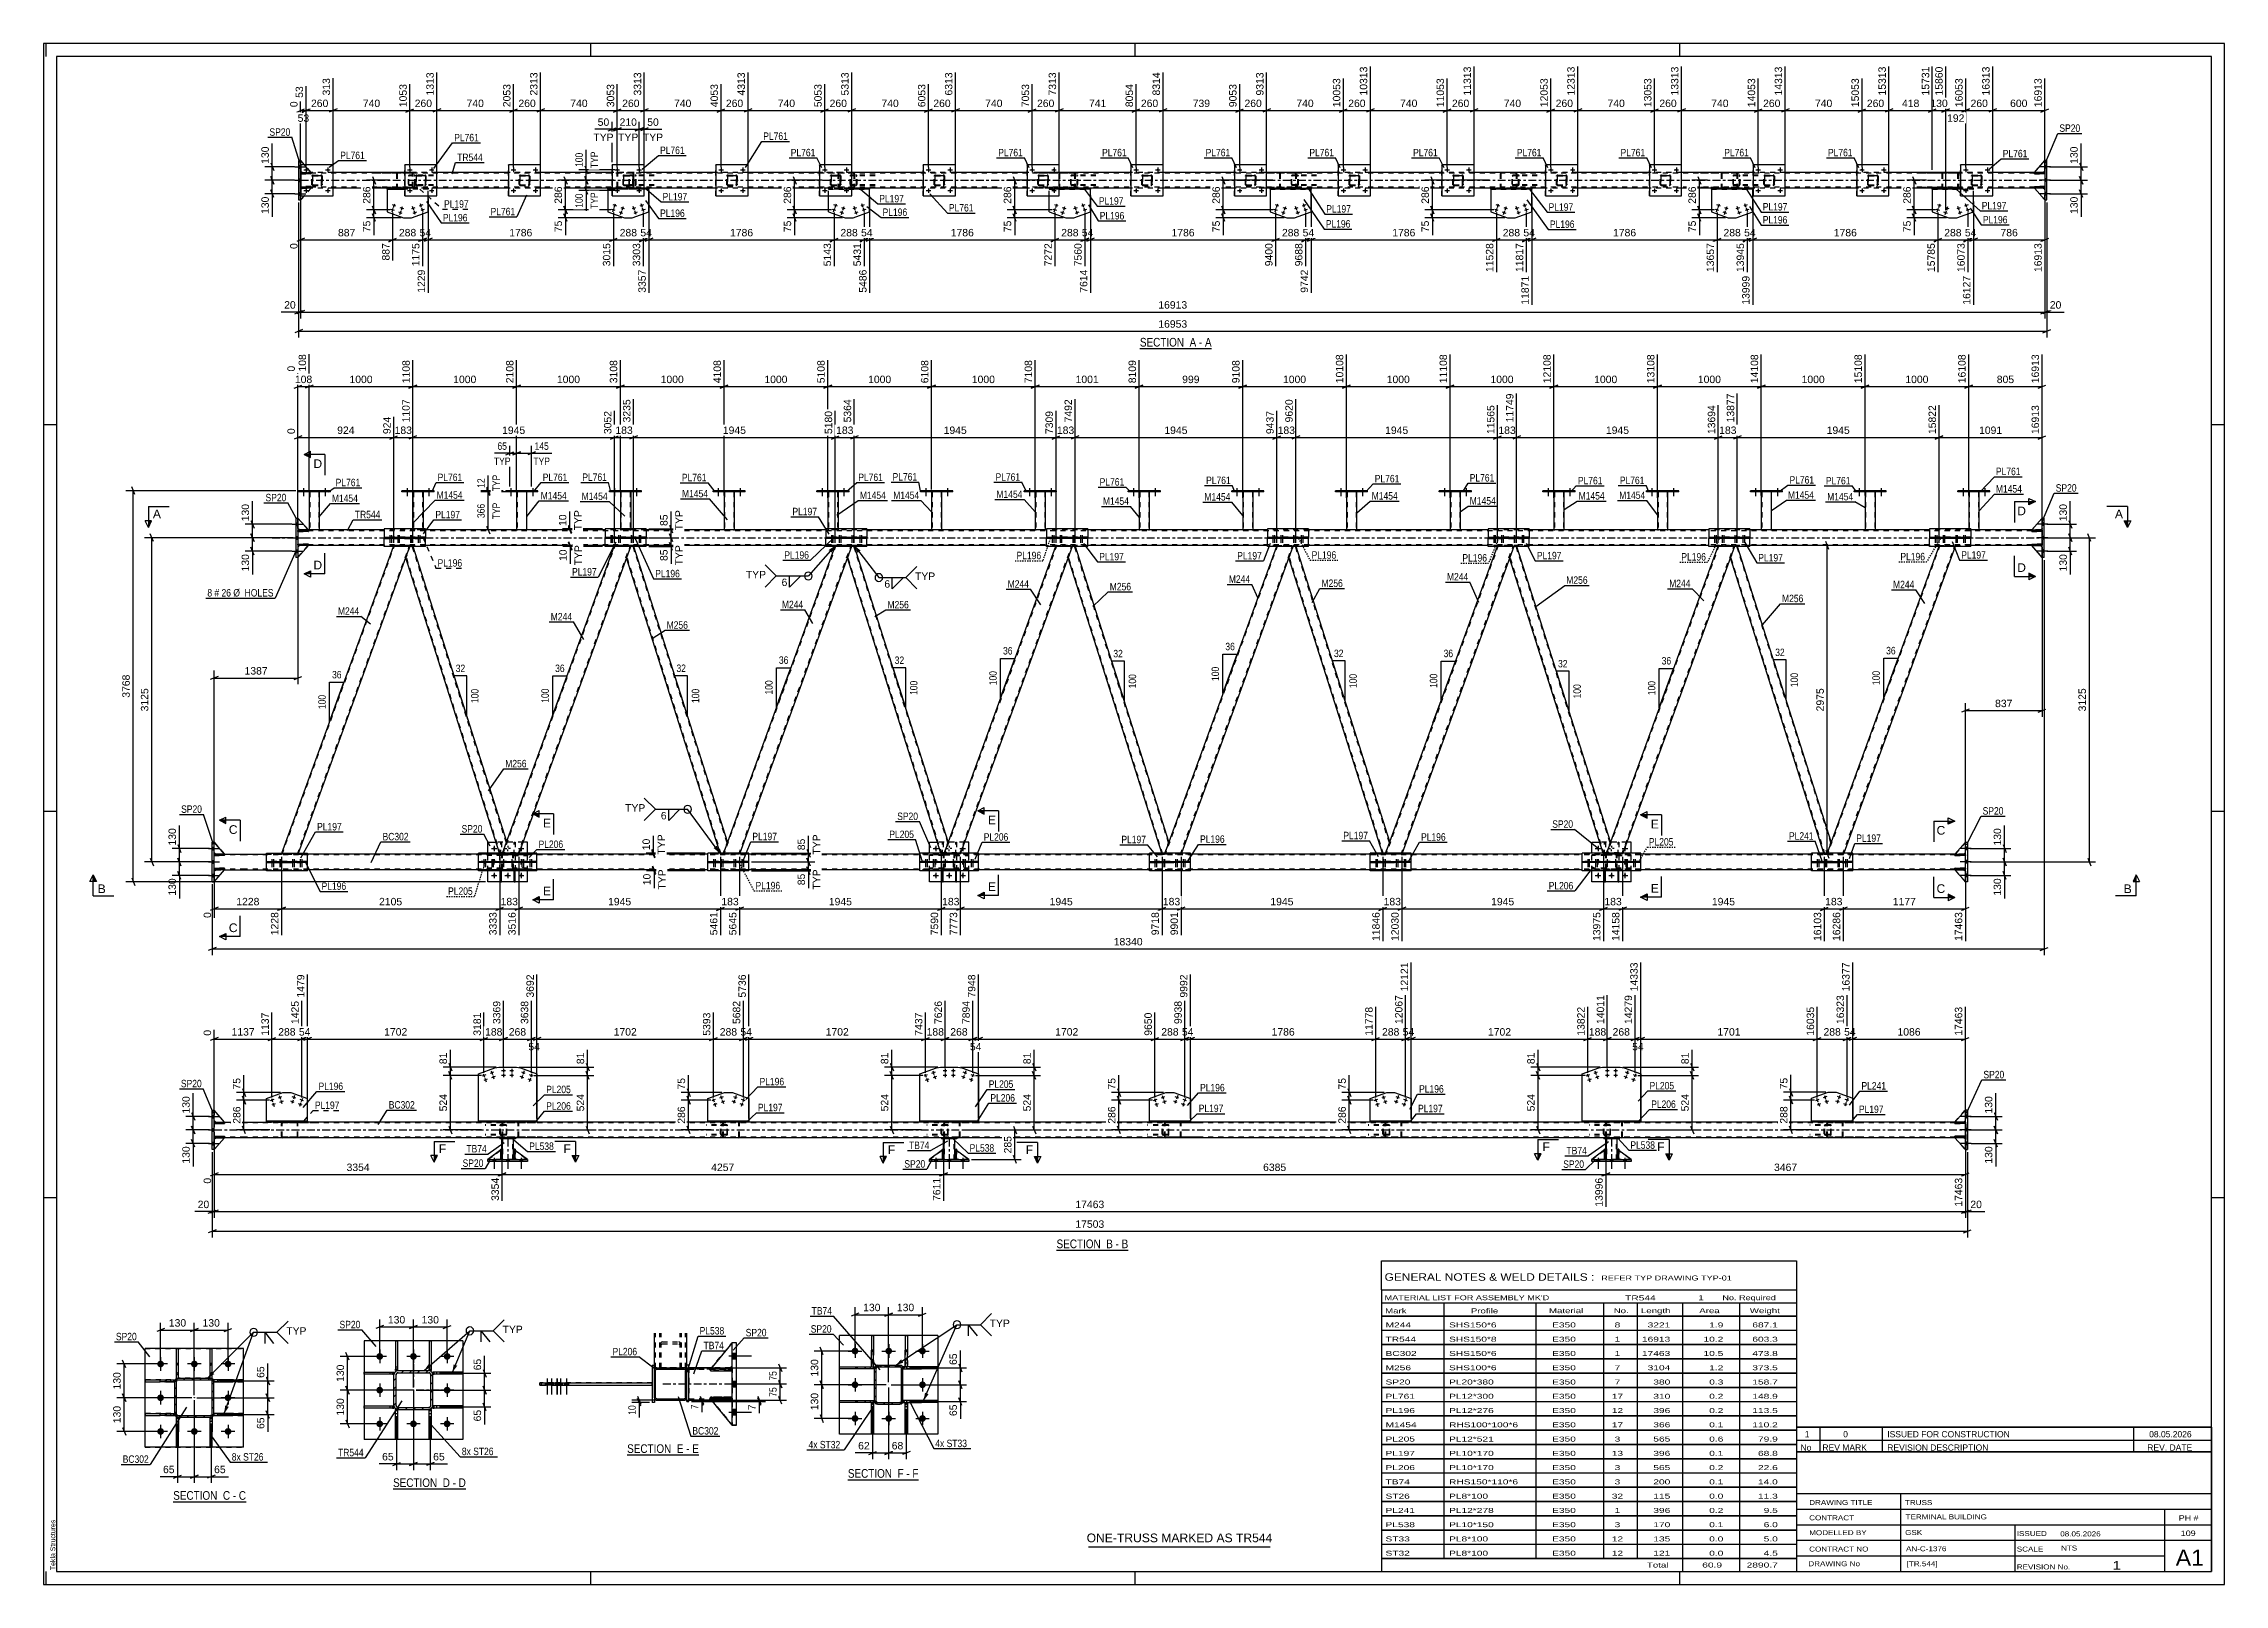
# Paper-space layout 'Layout1' of a CAD drawing. Header units: millimetres. Extents: x 0 to 841, y 0 to 594.
# The model-space entities are those that its viewports show. They can reach past a viewport. Long polylines and large blocks are cut down to what shows.
import ezdxf

# ---------------------------------------------------------------- set-up
doc = ezdxf.new("R2010")
doc.units = ezdxf.units.MM
for name, pattern in [('DXK_LINE_DOT2', [3.9198, 1.9599, -1.9599]), ('DXK_LINE_DOT3', [5.9187, 2.979, -0.9799, 0.9799, -0.9799]), ('DXK_LINE_DOT4', [0.9408, 0.4704, -0.4704])]:
    doc.linetypes.add(name, pattern=pattern)
doc.layers.add('Viewport layer', color=7, linetype='Continuous', plot=False)
doc.styles.add('Arial', font='ARIAL.TTF', dxfattribs={"height": 0.2})
doc.styles.add('Arial Narrow', font='ARIALN.TTF', dxfattribs={"height": 0.2})

# ---------------------------------------------------------------- blocks, each defined once
blk = doc.blocks.new('Unknown-318886794-18 - 1234')
at = {"color": 6, "linetype": 'Continuous'}
blk.add_line((189.03, -363.15), (216.25, -363.15), dxfattribs=at)
at = {"color": 0, "linetype": 'Continuous'}
blk.add_wipeout([(207.14, -362.4), (207.14, -358.9), (189.03, -358.9), (189.03, -362.4)], dxfattribs=at)
blk.add_wipeout([(210.53, -362.4), (210.53, -358.9), (208.19, -358.9), (208.19, -362.4)], dxfattribs=at)
at = {"color": 7, "linetype": 'Continuous', "style": 'Arial Narrow'}
blk.add_text('SECTION ', height=3.34, dxfattribs=at).set_placement((189.03, -362.4))
at = {"color": 0, "linetype": 'Continuous'}
blk.add_wipeout([(212.86, -362.4), (212.86, -358.9), (211.58, -358.9), (211.58, -362.4)], dxfattribs=at)
blk.add_wipeout([(216.25, -362.4), (216.25, -358.9), (213.91, -358.9), (213.91, -362.4)], dxfattribs=at)
at = {"color": 7, "linetype": 'Continuous', "style": 'Arial Narrow'}
for s, p in [('F', (208.19, -362.4)), ('-', (211.58, -362.4)), ('F', (213.91, -362.4))]:
    blk.add_text(s, height=3.34, dxfattribs=at).set_placement(p)
blk = doc.blocks.new('Unknown-318886794-1117')
at = {"color": 5, "linetype": 'Continuous'}
for p, q in [((719.87, 190.49), (-121.13, 190.49)), ((-121.13, 190.49), (-121.13, -403.51)), ((-120.13, 185.49), (-120.13, 190.49)), ((714.87, 185.49), (-116.13, 185.49)), ((-116.13, 185.49), (-116.13, -398.51)), ((89.87, 185.49), (89.87, 190.49)), ((299.87, 185.49), (299.87, 190.49)), ((509.87, 185.49), (509.87, 190.49)), ((714.87, -398.51), (714.87, 185.49)), ((719.87, -403.51), (719.87, 190.49)), ((-116.13, 43.49), (-121.13, 43.49)), ((719.87, 43.49), (714.87, 43.49)), ((-116.13, -105.51), (-121.13, -105.51)), ((719.87, -105.51), (714.87, -105.51)), ((-116.13, -254.51), (-121.13, -254.51)), ((719.87, -254.51), (714.87, -254.51)), ((-121.13, -403.51), (719.87, -403.51)), ((-120.13, -403.51), (-120.13, -398.51)), ((-116.13, -398.51), (714.87, -398.51)), ((89.87, -403.51), (89.87, -398.51)), ((299.87, -403.51), (299.87, -398.51)), ((509.87, -403.51), (509.87, -398.51))]:
    blk.add_line(p, q, dxfattribs=at)
at = {"color": 174, "linetype": 'Continuous', "style": 'Arial'}
blk.add_text('Tekla Structures', height=1.9102, rotation=90, dxfattribs=at).set_placement((-116.63, -398.01))
blk = doc.blocks.new('Unknown-318886794-12 - 1713')
at = {"color": 6, "linetype": 'Continuous'}
blk.add_line((301.65, 72.94), (329.3, 72.94), dxfattribs=at)
at = {"color": 0, "linetype": 'Continuous'}
blk.add_wipeout([(319.76, 73.69), (319.76, 77.19), (301.65, 77.19), (301.65, 73.69)], dxfattribs=at)
blk.add_wipeout([(323.37, 73.69), (323.37, 77.19), (320.81, 77.19), (320.81, 73.69)], dxfattribs=at)
at = {"color": 7, "linetype": 'Continuous', "style": 'Arial Narrow'}
blk.add_text('SECTION ', height=3.34, dxfattribs=at).set_placement((301.65, 73.69))
at = {"color": 0, "linetype": 'Continuous'}
blk.add_wipeout([(325.69, 73.69), (325.69, 77.19), (324.42, 77.19), (324.42, 73.69)], dxfattribs=at)
blk.add_wipeout([(329.3, 73.69), (329.3, 77.19), (326.74, 77.19), (326.74, 73.69)], dxfattribs=at)
at = {"color": 7, "linetype": 'Continuous', "style": 'Arial Narrow'}
for s, p in [('A', (320.81, 73.69)), ('A', (326.74, 73.69)), ('-', (324.42, 73.69))]:
    blk.add_text(s, height=3.34, dxfattribs=at).set_placement(p)
blk = doc.blocks.new('Unknown-318886794-13 - 7127')
at = {"color": 6, "linetype": 'Continuous'}
blk.add_line((13.63, -366.73), (41.7, -366.73), dxfattribs=at)
at = {"color": 0, "linetype": 'Continuous'}
blk.add_wipeout([(31.74, -365.98), (31.74, -362.48), (13.63, -362.48), (13.63, -365.98)], dxfattribs=at)
blk.add_wipeout([(35.56, -365.98), (35.56, -362.48), (32.79, -362.48), (32.79, -365.98)], dxfattribs=at)
at = {"color": 7, "linetype": 'Continuous', "style": 'Arial Narrow'}
blk.add_text('SECTION ', height=3.34, dxfattribs=at).set_placement((13.63, -365.98))
at = {"color": 0, "linetype": 'Continuous'}
blk.add_wipeout([(37.88, -365.98), (37.88, -362.48), (36.61, -362.48), (36.61, -365.98)], dxfattribs=at)
blk.add_wipeout([(41.7, -365.98), (41.7, -362.48), (38.93, -362.48), (38.93, -365.98)], dxfattribs=at)
at = {"color": 7, "linetype": 'Continuous', "style": 'Arial Narrow'}
for s, p in [('D', (32.79, -365.98)), ('-', (36.61, -365.98)), ('D', (38.93, -365.98))]:
    blk.add_text(s, height=3.34, dxfattribs=at).set_placement(p)
blk = doc.blocks.new('Unknown-318886794-14 - 7536')
at = {"color": 6, "linetype": 'Continuous'}
blk.add_line((103.91, -353.6), (131.56, -353.6), dxfattribs=at)
at = {"color": 0, "linetype": 'Continuous'}
blk.add_wipeout([(122.02, -352.85), (122.02, -349.35), (103.91, -349.35), (103.91, -352.85)], dxfattribs=at)
blk.add_wipeout([(125.63, -352.85), (125.63, -349.35), (123.07, -349.35), (123.07, -352.85)], dxfattribs=at)
at = {"color": 7, "linetype": 'Continuous', "style": 'Arial Narrow'}
blk.add_text('SECTION ', height=3.34, dxfattribs=at).set_placement((103.91, -352.85))
at = {"color": 0, "linetype": 'Continuous'}
blk.add_wipeout([(127.95, -352.85), (127.95, -349.35), (126.68, -349.35), (126.68, -352.85)], dxfattribs=at)
blk.add_wipeout([(131.56, -352.85), (131.56, -349.35), (129, -349.35), (129, -352.85)], dxfattribs=at)
at = {"color": 7, "linetype": 'Continuous', "style": 'Arial Narrow'}
for s, p in [('E', (123.07, -352.85)), ('-', (126.68, -352.85)), ('E', (129, -352.85))]:
    blk.add_text(s, height=3.34, dxfattribs=at).set_placement(p)
blk = doc.blocks.new('Unknown-318886794-16 - 6655')
at = {"color": 6, "linetype": 'Continuous'}
blk.add_line((-71.14, -371.64), (-43.07, -371.64), dxfattribs=at)
at = {"color": 0, "linetype": 'Continuous'}
blk.add_wipeout([(-53.03, -370.89), (-53.03, -367.39), (-71.14, -367.39), (-71.14, -370.89)], dxfattribs=at)
blk.add_wipeout([(-49.21, -370.89), (-49.21, -367.39), (-51.98, -367.39), (-51.98, -370.89)], dxfattribs=at)
at = {"color": 7, "linetype": 'Continuous', "style": 'Arial Narrow'}
blk.add_text('SECTION ', height=3.34, dxfattribs=at).set_placement((-71.14, -370.89))
at = {"color": 0, "linetype": 'Continuous'}
blk.add_wipeout([(-46.89, -370.89), (-46.89, -367.39), (-48.16, -367.39), (-48.16, -370.89)], dxfattribs=at)
blk.add_wipeout([(-43.07, -370.89), (-43.07, -367.39), (-45.84, -367.39), (-45.84, -370.89)], dxfattribs=at)
at = {"color": 7, "linetype": 'Continuous', "style": 'Arial Narrow'}
for s, p in [('C', (-51.98, -370.89)), ('-', (-48.16, -370.89)), ('C', (-45.84, -370.89))]:
    blk.add_text(s, height=3.34, dxfattribs=at).set_placement(p)
blk = doc.blocks.new('Unknown-318886794-17 - 5569')
at = {"color": 6, "linetype": 'Continuous'}
blk.add_line((269.51, -274.65), (297.16, -274.65), dxfattribs=at)
at = {"color": 0, "linetype": 'Continuous'}
blk.add_wipeout([(287.62, -273.9), (287.62, -270.4), (269.51, -270.4), (269.51, -273.9)], dxfattribs=at)
blk.add_wipeout([(291.23, -273.9), (291.23, -270.4), (288.67, -270.4), (288.67, -273.9)], dxfattribs=at)
at = {"color": 7, "linetype": 'Continuous', "style": 'Arial Narrow'}
blk.add_text('SECTION ', height=3.34, dxfattribs=at).set_placement((269.51, -273.9))
at = {"color": 0, "linetype": 'Continuous'}
blk.add_wipeout([(293.55, -273.9), (293.55, -270.4), (292.28, -270.4), (292.28, -273.9)], dxfattribs=at)
blk.add_wipeout([(297.16, -273.9), (297.16, -270.4), (294.6, -270.4), (294.6, -273.9)], dxfattribs=at)
at = {"color": 7, "linetype": 'Continuous', "style": 'Arial Narrow'}
for s, p in [('B', (288.67, -273.9)), ('-', (292.28, -273.9)), ('B', (294.6, -273.9))]:
    blk.add_text(s, height=3.34, dxfattribs=at).set_placement(p)
blk = doc.blocks.new('Part-318886794-1373 - 1234')
at = {"linetype": 'Continuous'}
h = blk.add_hatch(dxfattribs=at)
h.set_pattern_fill('', scale=0.7, style=0, pattern_type=0)
h.set_pattern_definition([(45, (198.967, -333.4558), (-1.57154, 1.57154), [])])
h.paths.add_polyline_path([(198.97, -339.87), (198.97, -333.46), (198.17, -333.46), (198.17, -339.87)])
at = {"color": 7, "linetype": 'DXK_LINE_DOT2'}
for p, q in [((198.17, -339.87), (198.17, -333.46)), ((198.17, -333.46), (198.97, -333.46)), ((198.17, -334.96), (198.97, -334.96)), ((198.97, -339.87), (198.97, -333.46))]:
    blk.add_line(p, q, dxfattribs=at)
at = {"color": 2, "linetype": 'Continuous'}
for p, q in [((198.17, -339.87), (198.17, -333.46)), ((198.17, -333.46), (198.97, -333.46)), ((198.97, -333.46), (198.97, -339.87)), ((198.17, -345.55), (198.17, -339.87)), ((198.97, -339.87), (198.17, -339.87)), ((198.97, -339.87), (198.97, -345.55)), ((198.97, -345.55), (198.17, -345.55))]:
    blk.add_line(p, q, dxfattribs=at)
blk = doc.blocks.new('Bolt-318886794-1277 - 1234')
at = {"linetype": 'Continuous'}
for points in [[(193.08, -313.55, -1), (190.48, -313.55, -1)], [(206.08, -313.55, -1), (203.48, -313.55, -1)], [(219.08, -313.55, -1), (216.48, -313.55, -1)], [(193.08, -326.55, -1), (190.48, -326.55, -1)], [(219.08, -326.55, -1), (216.48, -326.55, -1)], [(193.08, -339.55, -1), (190.48, -339.55, -1)], [(206.08, -339.55, -1), (203.48, -339.55, -1)], [(219.08, -339.55, -1), (216.48, -339.55, -1)]]:
    blk.add_hatch(color=1, dxfattribs=at).paths.add_polyline_path(points)
at = {"color": 1, "linetype": 'Continuous'}
for p, q in [((191.78, -310.95), (191.78, -316.15)), ((204.78, -310.95), (204.78, -316.15)), ((217.78, -310.95), (217.78, -316.15)), ((189.18, -313.55), (194.38, -313.55)), ((202.18, -313.55), (207.38, -313.55)), ((215.18, -313.55), (220.38, -313.55)), ((189.18, -326.55), (194.38, -326.55)), ((191.78, -323.95), (191.78, -329.15)), ((215.18, -326.55), (220.38, -326.55)), ((217.78, -323.95), (217.78, -329.15)), ((189.18, -339.55), (194.38, -339.55)), ((191.78, -336.95), (191.78, -342.15)), ((202.18, -339.55), (207.38, -339.55)), ((204.78, -336.95), (204.78, -342.15)), ((215.18, -339.55), (220.38, -339.55)), ((217.78, -336.95), (217.78, -342.15))]:
    blk.add_line(p, q, dxfattribs=at)
blk = doc.blocks.new('Part-318886794-1368 - 1234')
at = {"linetype": 'Continuous'}
h = blk.add_hatch(dxfattribs=at)
h.set_pattern_fill('', scale=0.7, style=0, pattern_type=0)
h.set_pattern_definition([(45, (211.9665, -333.4557), (-1.57154, 1.57154), [])])
h.paths.add_polyline_path([(211.97, -339.87), (211.97, -333.46), (211.17, -333.46), (211.17, -339.87)])
at = {"color": 7, "linetype": 'DXK_LINE_DOT2'}
for p, q in [((211.17, -339.87), (211.17, -333.46)), ((211.17, -333.46), (211.97, -333.46)), ((211.17, -334.96), (211.97, -334.96)), ((211.97, -339.87), (211.97, -333.46))]:
    blk.add_line(p, q, dxfattribs=at)
at = {"color": 2, "linetype": 'Continuous'}
for p, q in [((211.17, -339.87), (211.17, -333.46)), ((211.17, -333.46), (211.97, -333.46)), ((211.97, -333.46), (211.97, -339.87)), ((211.17, -345.55), (211.17, -339.87)), ((211.97, -339.87), (211.17, -339.87)), ((211.97, -339.87), (211.97, -345.55)), ((211.97, -345.55), (211.17, -345.55))]:
    blk.add_line(p, q, dxfattribs=at)
blk = doc.blocks.new('Part-318886794-1344 - 1234')
at = {"linetype": 'Continuous'}
h = blk.add_hatch(dxfattribs=at)
h.set_pattern_fill('', scale=0.7, style=0, pattern_type=0)
h.set_pattern_definition([(45, (198.9676, -313.235), (-1.57154, 1.57154), [])])
h.paths.add_polyline_path([(198.97, -319.66), (198.97, -313.24), (198.17, -313.24), (198.17, -319.66)])
at = {"color": 2, "linetype": 'Continuous'}
for p, q in [((198.17, -307.55), (198.17, -313.24)), ((198.17, -307.55), (198.97, -307.55)), ((198.97, -307.55), (198.97, -313.24)), ((198.97, -313.24), (198.17, -313.24)), ((198.17, -319.66), (198.17, -313.24)), ((198.97, -319.66), (198.97, -313.24)), ((198.17, -319.66), (198.97, -319.66))]:
    blk.add_line(p, q, dxfattribs=at)
at = {"color": 7, "linetype": 'DXK_LINE_DOT2'}
for p, q in [((198.17, -313.24), (198.17, -319.66)), ((198.17, -318.16), (198.97, -318.16)), ((198.97, -313.24), (198.97, -319.66)), ((198.17, -319.66), (198.97, -319.66))]:
    blk.add_line(p, q, dxfattribs=at)
blk = doc.blocks.new('Part-318886794-1363 - 1234')
at = {"linetype": 'Continuous'}
h = blk.add_hatch(dxfattribs=at)
h.set_pattern_fill('', scale=0.7, style=0, pattern_type=0)
h.set_pattern_definition([(45, (210.2827, -332.848), (-1.57154, 1.57154), [])])
h.paths.add_polyline_path([(210.19, -333.31), (210.28, -332.85), (210.28, -320.25), (210.19, -319.79), (209.93, -319.4), (209.54, -319.14), (209.08, -319.05), (200.48, -319.05), (200.02, -319.14), (199.63, -319.4), (199.37, -319.79), (199.28, -320.25), (199.28, -332.85), (199.37, -333.31), (199.63, -333.7), (200.02, -333.96), (200.48, -334.05), (209.08, -334.05), (209.54, -333.96), (209.93, -333.7)])
h.paths.add_polyline_path([(209.31, -333.4), (209.08, -333.45), (200.48, -333.45), (200.25, -333.4), (200.06, -333.27), (199.93, -333.08), (199.88, -332.85), (199.88, -320.25), (199.93, -320.02), (200.06, -319.82), (200.25, -319.69), (200.48, -319.65), (209.08, -319.65), (209.31, -319.69), (209.51, -319.82), (209.64, -320.02), (209.68, -320.25), (209.68, -332.85), (209.64, -333.08), (209.51, -333.27)])
blk.add_hatch(color=246, dxfattribs=at).paths.add_polyline_path([(204.78, -319.15, -1), (204.78, -318.95, -1)])
at = {"color": 7, "linetype": 'DXK_LINE_DOT2'}
for p, q in [((200.02, -319.14), (200.48, -319.05)), ((200.48, -319.05), (209.08, -319.05)), ((209.08, -319.05), (209.54, -319.14)), ((199.28, -320.25), (199.37, -319.79)), ((199.28, -332.85), (199.28, -320.25)), ((199.93, -320.02), (199.88, -320.25)), ((199.88, -332.85), (199.88, -320.25)), ((200.06, -319.82), (199.93, -320.02)), ((200.25, -319.69), (200.06, -319.82)), ((200.48, -319.65), (200.25, -319.69)), ((209.08, -319.65), (200.48, -319.65)), ((209.31, -319.69), (209.08, -319.65)), ((209.51, -319.82), (209.31, -319.69)), ((209.64, -320.02), (209.51, -319.82)), ((209.68, -320.25), (209.64, -320.02)), ((209.68, -332.85), (209.68, -320.25)), ((210.19, -319.79), (210.28, -320.25)), ((210.28, -332.85), (210.28, -320.25)), ((199.37, -333.31), (199.28, -332.85)), ((199.88, -332.85), (199.93, -333.08)), ((199.93, -333.08), (200.06, -333.27)), ((200.48, -334.05), (200.02, -333.96)), ((200.06, -333.27), (200.25, -333.4)), ((200.25, -333.4), (200.48, -333.45)), ((200.48, -333.45), (209.08, -333.45)), ((200.48, -334.05), (209.08, -334.05)), ((209.08, -333.45), (209.31, -333.4)), ((209.54, -333.96), (209.08, -334.05)), ((209.31, -333.4), (209.51, -333.27)), ((209.51, -333.27), (209.64, -333.08)), ((209.64, -333.08), (209.68, -332.85)), ((210.28, -332.85), (210.19, -333.31))]:
    blk.add_line(p, q, dxfattribs=at)
at = {"color": 2, "linetype": 'Continuous'}
for p, q in [((200.48, -319.05), (200.02, -319.14)), ((200.48, -319.05), (209.08, -319.05)), ((209.54, -319.14), (209.08, -319.05)), ((199.37, -319.79), (199.28, -320.25)), ((199.28, -332.85), (199.28, -320.25)), ((199.88, -320.25), (199.93, -320.02)), ((199.88, -332.85), (199.88, -320.25)), ((199.93, -320.02), (200.06, -319.82)), ((200.06, -319.82), (200.25, -319.69)), ((200.25, -319.69), (200.48, -319.65)), ((200.48, -319.65), (209.08, -319.65)), ((209.08, -319.65), (209.31, -319.69)), ((209.31, -319.69), (209.51, -319.82)), ((209.51, -319.82), (209.64, -320.02)), ((209.64, -320.02), (209.68, -320.25)), ((209.68, -332.85), (209.68, -320.25)), ((210.28, -320.25), (210.19, -319.79)), ((210.28, -332.85), (210.28, -320.25)), ((199.28, -332.85), (199.37, -333.31)), ((199.93, -333.08), (199.88, -332.85)), ((200.06, -333.27), (199.93, -333.08)), ((200.02, -333.96), (200.48, -334.05)), ((200.25, -333.4), (200.06, -333.27)), ((200.48, -333.45), (200.25, -333.4)), ((200.48, -333.45), (209.08, -333.45)), ((200.48, -334.05), (209.08, -334.05)), ((209.31, -333.4), (209.08, -333.45)), ((209.08, -334.05), (209.54, -333.96)), ((209.51, -333.27), (209.31, -333.4)), ((209.64, -333.08), (209.51, -333.27)), ((209.68, -332.85), (209.64, -333.08)), ((210.19, -333.31), (210.28, -332.85))]:
    blk.add_line(p, q, dxfattribs=at)
at = {"color": 246, "linetype": 'DXK_LINE_DOT2'}
blk.add_line((204.78, -319.05), (204.78, -319.05), dxfattribs=at)
at = {"color": 7, "linetype": 'DXK_LINE_DOT3'}
blk.add_line((204.78, -326.55), (204.78, -326.55), dxfattribs=at)
at = {"color": 246, "linetype": 'Continuous'}
blk.add_circle((204.78, -319.05), 0.1, dxfattribs=at)
at = {"color": 7, "linetype": 'DXK_LINE_DOT2'}
for centre, start, end in [((200.48, -320.25), 112.5001, 157.5001), ((209.08, -320.25), 22.5001, 67.5001), ((200.48, -332.85), 202.5001, 247.5001), ((209.08, -332.85), 292.5001, 337.5001)]:
    blk.add_arc(centre, 1.2, start, end, dxfattribs=at)
at = {"color": 2, "linetype": 'Continuous'}
for centre, start, end in [((200.48, -320.25), 112.5001, 157.5001), ((209.08, -320.25), 22.5001, 67.5001), ((200.48, -332.85), 202.5001, 247.5001), ((209.08, -332.85), 292.5001, 337.5001)]:
    blk.add_arc(centre, 1.2, start, end, dxfattribs=at)
blk = doc.blocks.new('Part-318886794-1378 - 1234')
at = {"linetype": 'Continuous'}
h = blk.add_hatch(dxfattribs=at)
h.set_pattern_fill('', scale=0.7, style=0, pattern_type=0)
h.set_pattern_definition([(45, (211.967, -313.235), (-1.57154, 1.57154), [])])
h.paths.add_polyline_path([(211.97, -319.66), (211.97, -313.23), (211.17, -313.23), (211.17, -319.66)])
at = {"color": 2, "linetype": 'Continuous'}
for p, q in [((211.17, -307.55), (211.17, -313.23)), ((211.17, -307.55), (211.97, -307.55)), ((211.97, -307.55), (211.97, -313.23)), ((211.17, -319.66), (211.17, -313.23)), ((211.97, -313.23), (211.17, -313.23)), ((211.97, -319.66), (211.97, -313.23)), ((211.17, -319.66), (211.97, -319.66))]:
    blk.add_line(p, q, dxfattribs=at)
at = {"color": 7, "linetype": 'DXK_LINE_DOT2'}
for p, q in [((211.17, -313.23), (211.17, -319.66)), ((211.17, -318.16), (211.97, -318.16)), ((211.97, -313.23), (211.97, -319.66)), ((211.17, -319.66), (211.97, -319.66))]:
    blk.add_line(p, q, dxfattribs=at)
blk = doc.blocks.new('Part-318886794-1409 - 1234')
at = {"linetype": 'Continuous'}
h = blk.add_hatch(dxfattribs=at)
h.set_pattern_fill('', scale=0.7, style=0, pattern_type=0)
h.set_pattern_definition([(45, (199.2827, -332.6452), (-1.57154, 1.57154), [])])
h.paths.add_polyline_path([(199.28, -333.45), (199.28, -332.65), (192.13, -332.65), (192.13, -333.45)])
at = {"color": 2, "linetype": 'Continuous'}
for p, q in [((185.78, -333.45), (185.78, -332.65)), ((185.78, -332.65), (192.13, -332.65)), ((192.13, -333.45), (185.78, -333.45)), ((192.13, -332.65), (199.28, -332.65)), ((192.13, -333.45), (192.13, -332.65)), ((199.28, -333.45), (192.13, -333.45)), ((199.28, -332.65), (199.28, -333.45))]:
    blk.add_line(p, q, dxfattribs=at)
at = {"color": 7, "linetype": 'DXK_LINE_DOT2'}
for p, q in [((192.13, -332.65), (199.28, -332.65)), ((199.28, -333.45), (192.13, -333.45)), ((197.78, -333.45), (197.78, -332.65)), ((199.28, -332.65), (199.28, -333.45))]:
    blk.add_line(p, q, dxfattribs=at)
blk = doc.blocks.new('Part-318886794-1414 - 1234')
at = {"linetype": 'Continuous'}
h = blk.add_hatch(dxfattribs=at)
h.set_pattern_fill('', scale=0.7, style=0, pattern_type=0)
h.set_pattern_definition([(45, (199.2827, -319.6452), (-1.57154, 1.57154), [])])
h.paths.add_polyline_path([(199.28, -320.45), (199.28, -319.65), (192.13, -319.65), (192.13, -320.45)])
at = {"color": 2, "linetype": 'Continuous'}
for p, q in [((185.78, -320.45), (185.78, -319.65)), ((185.78, -319.65), (192.13, -319.65)), ((192.13, -320.45), (185.78, -320.45)), ((192.13, -319.65), (199.28, -319.65)), ((192.13, -320.45), (192.13, -319.65)), ((199.28, -320.45), (192.13, -320.45)), ((199.28, -319.65), (199.28, -320.45))]:
    blk.add_line(p, q, dxfattribs=at)
at = {"color": 7, "linetype": 'DXK_LINE_DOT2'}
for p, q in [((192.13, -319.65), (199.28, -319.65)), ((199.28, -320.45), (192.13, -320.45)), ((197.78, -320.45), (197.78, -319.65)), ((199.28, -319.65), (199.28, -320.45))]:
    blk.add_line(p, q, dxfattribs=at)
blk = doc.blocks.new('Part-318886794-1419 - 1234')
at = {"linetype": 'Continuous'}
h = blk.add_hatch(dxfattribs=at)
h.set_pattern_fill('', scale=0.7, style=0, pattern_type=0)
h.set_pattern_definition([(45, (217.44, -332.6454), (-1.57154, 1.57154), [])])
h.paths.add_polyline_path([(217.44, -333.45), (217.44, -332.65), (210.28, -332.65), (210.28, -333.45)])
at = {"color": 7, "linetype": 'DXK_LINE_DOT2'}
for p, q in [((217.44, -332.65), (210.28, -332.65)), ((210.28, -332.65), (210.28, -333.45)), ((217.44, -333.45), (210.28, -333.45)), ((211.78, -333.45), (211.78, -332.65))]:
    blk.add_line(p, q, dxfattribs=at)
at = {"color": 2, "linetype": 'Continuous'}
for p, q in [((217.44, -332.65), (210.28, -332.65)), ((210.28, -332.65), (210.28, -333.45)), ((210.28, -333.45), (217.44, -333.45)), ((223.78, -332.65), (217.44, -332.65)), ((217.44, -333.45), (217.44, -332.65)), ((223.78, -333.45), (217.44, -333.45)), ((223.78, -333.45), (223.78, -332.65))]:
    blk.add_line(p, q, dxfattribs=at)
blk = doc.blocks.new('Part-318886794-1436 - 1234')
at = {"linetype": 'Continuous'}
h = blk.add_hatch(dxfattribs=at)
h.set_pattern_fill('', scale=0.7, style=0, pattern_type=0)
h.set_pattern_definition([(45, (217.44, -319.6454), (-1.57154, 1.57154), [])])
h.paths.add_polyline_path([(217.44, -320.45), (217.44, -319.65), (210.28, -319.65), (210.28, -320.45)])
at = {"color": 7, "linetype": 'DXK_LINE_DOT2'}
for p, q in [((217.44, -319.65), (210.28, -319.65)), ((210.28, -319.65), (210.28, -320.45)), ((217.44, -320.45), (210.28, -320.45)), ((211.78, -320.45), (211.78, -319.65))]:
    blk.add_line(p, q, dxfattribs=at)
at = {"color": 2, "linetype": 'Continuous'}
for p, q in [((217.44, -319.65), (210.28, -319.65)), ((210.28, -319.65), (210.28, -320.45)), ((210.28, -320.45), (217.44, -320.45)), ((223.78, -319.65), (217.44, -319.65)), ((217.44, -320.45), (217.44, -319.65)), ((223.78, -320.45), (217.44, -320.45)), ((223.78, -320.45), (223.78, -319.65))]:
    blk.add_line(p, q, dxfattribs=at)
blk = doc.blocks.new('Part-318886794-1453 - 1234')
at = {"color": 2, "linetype": 'Continuous'}
for p, q in [((223.78, -307.55), (185.78, -307.55)), ((185.78, -345.55), (185.78, -307.55)), ((223.78, -307.55), (223.78, -345.55)), ((223.78, -345.55), (185.78, -345.55))]:
    blk.add_line(p, q, dxfattribs=at)
blk = doc.blocks.new('Part-318886794-4187 - 3431')
at = {"color": 2, "linetype": 'Continuous'}
for p, q in [((265.66, 0.24), (265.66, 0.24)), ((265.66, 0.24), (281.52, 0.24)), ((265.66, 0.24), (265.66, -0.24)), ((272.07, -0.24), (272.07, 0.24)), ((275.11, -0.24), (275.11, 0.24)), ((281.52, 0.24), (281.52, 0.24)), ((281.52, -0.24), (281.52, 0.24)), ((281.52, -0.24), (265.66, -0.24))]:
    blk.add_line(p, q, dxfattribs=at)
at = {"color": 7, "linetype": 'DXK_LINE_DOT2'}
for p, q in [((281.52, 0.24), (265.66, 0.24)), ((265.66, 0.24), (265.66, 0.24)), ((281.52, 0.24), (281.52, 0.24)), ((281.52, -0.24), (265.66, -0.24))]:
    blk.add_line(p, q, dxfattribs=at)
blk = doc.blocks.new('Bolt-318886794-4142 - 3431')
at = {"linetype": 'Continuous'}
for points in [[(489.38, -124.76), (488.66, -124.76), (488.66, -125.24), (489.38, -125.24)], [(489.98, -124.76), (489.26, -124.76), (489.26, -125.24), (489.98, -125.24)], [(492.39, -124.76), (491.67, -124.76), (491.67, -125.24), (492.39, -125.24)], [(492.99, -124.76), (492.27, -124.76), (492.27, -125.24), (492.99, -125.24)]]:
    blk.add_hatch(color=1, dxfattribs=at).paths.add_polyline_path(points)
at = {"color": 1, "linetype": 'Continuous'}
for p, q in [((488.66, -124.76), (488.66, -125.24)), ((489.02, -123.96), (489.02, -126.96)), ((489.26, -124.76), (489.26, -125.24)), ((489.38, -124.76), (489.38, -125.24)), ((489.62, -123.96), (489.62, -126.96)), ((489.98, -124.76), (489.98, -125.24)), ((491.67, -124.76), (491.67, -125.24)), ((492.03, -123.96), (492.03, -126.96)), ((492.27, -124.76), (492.27, -125.24)), ((492.39, -124.76), (492.39, -125.24)), ((492.63, -123.96), (492.63, -126.96)), ((492.99, -124.76), (492.99, -125.24))]:
    blk.add_line(p, q, dxfattribs=at)
blk = doc.blocks.new('Part-318886794-3457 - 3431')
at = {"color": 2, "linetype": 'Continuous'}
for p, q in [((337.08, 17.64), (337.08, 18.12)), ((349.48, 18.12), (337.08, 18.12)), ((349.48, 17.64), (337.08, 17.64)), ((349.48, 17.64), (349.48, 18.12))]:
    blk.add_line(p, q, dxfattribs=at)
blk = doc.blocks.new('Bolt-318886794-3736 - 3431')
at = {"linetype": 'Continuous'}
for points in [[(258.63, 17.64), (259.51, 17.64), (259.51, 18.12), (258.63, 18.12)], [(267.03, 17.64), (267.91, 17.64), (267.91, 18.12), (267.03, 18.12)]]:
    blk.add_hatch(color=1, dxfattribs=at).paths.add_polyline_path(points)
at = {"color": 1, "linetype": 'Continuous'}
for p, q in [((258.63, 18.12), (258.63, 17.64)), ((259.07, 19.12), (259.07, 16)), ((259.51, 18.12), (259.51, 17.64)), ((267.03, 18.12), (267.03, 17.64)), ((267.47, 19.12), (267.47, 16)), ((267.91, 18.12), (267.91, 17.64))]:
    blk.add_line(p, q, dxfattribs=at)
blk = doc.blocks.new('Part-318886794-3612 - 3431')
at = {"color": 2, "linetype": 'Continuous'}
for p, q in [((137.07, 17.64), (137.07, 18.12)), ((149.47, 18.12), (137.07, 18.12)), ((149.47, 17.64), (137.07, 17.64)), ((149.47, 17.64), (149.47, 18.12))]:
    blk.add_line(p, q, dxfattribs=at)
blk = doc.blocks.new('Part-318886794-3437 - 3431')
at = {"color": 2, "linetype": 'Continuous'}
for p, q in [((297.13, 17.64), (297.13, 18.12)), ((309.53, 18.12), (297.13, 18.12)), ((309.53, 17.64), (297.13, 17.64)), ((309.53, 17.64), (309.53, 18.12))]:
    blk.add_line(p, q, dxfattribs=at)
blk = doc.blocks.new('Part-318886794-3452 - 3431')
at = {"color": 2, "linetype": 'Continuous'}
for p, q in [((341.28, 17.64), (341.28, 3)), ((345.28, 3), (345.28, 17.64))]:
    blk.add_line(p, q, dxfattribs=at)
at = {"color": 7, "linetype": 'DXK_LINE_DOT2'}
for p, q in [((341.28, 17.64), (341.28, 17.64)), ((341.28, 17.64), (341.28, 17.64)), ((341.28, 17.64), (341.28, 17.64)), ((341.31, 17.64), (341.28, 17.64)), ((341.28, 17.64), (341.31, 17.64)), ((341.42, 17.64), (341.31, 17.64)), ((341.31, 17.64), (341.42, 17.64)), ((341.53, 17.64), (341.42, 17.64)), ((341.42, 17.64), (341.57, 17.64)), ((341.52, 17.64), (341.52, 17.64)), ((341.52, 17.64), (341.52, 3)), ((341.53, 17.64), (341.52, 17.64)), ((341.52, 17.64), (341.53, 17.64)), ((344.98, 17.64), (341.53, 17.64)), ((341.59, 17.64), (341.53, 17.64)), ((341.53, 17.64), (341.59, 17.64)), ((344.98, 17.64), (341.57, 17.64)), ((344.89, 17.64), (341.59, 17.64)), ((341.59, 17.64), (341.66, 17.64)), ((344.96, 17.64), (341.66, 17.64)), ((344.96, 17.64), (344.89, 17.64)), ((345.02, 17.64), (344.96, 17.64)), ((344.96, 17.64), (345.02, 17.64)), ((344.98, 17.64), (345.13, 17.64)), ((345.13, 17.64), (344.98, 17.64)), ((345.04, 17.64), (345.02, 17.64)), ((345.02, 17.64), (345.04, 17.64)), ((345.04, 17.64), (345.04, 17.64)), ((345.04, 17.64), (345.04, 3)), ((345.13, 17.64), (345.24, 17.64)), ((345.24, 17.64), (345.13, 17.64)), ((345.24, 17.64), (345.28, 17.64)), ((345.28, 17.64), (345.24, 17.64)), ((345.28, 17.64), (345.28, 17.64)), ((345.28, 17.64), (345.28, 17.64)), ((345.28, 17.64), (345.28, 17.64)), ((341.28, 3), (341.28, 3)), ((341.28, 3), (341.28, 3)), ((341.31, 3), (341.28, 3)), ((341.28, 3), (341.31, 3)), ((341.42, 3), (341.31, 3)), ((341.31, 3), (341.42, 3)), ((341.57, 3), (341.42, 3)), ((341.42, 3), (341.57, 3)), ((341.53, 3), (341.52, 3)), ((341.52, 3), (341.53, 3)), ((341.59, 3), (341.53, 3)), ((341.53, 3), (341.59, 3)), ((344.98, 3), (341.57, 3)), ((344.98, 3), (341.57, 3)), ((344.89, 3), (341.59, 3)), ((341.59, 3), (341.66, 3)), ((344.96, 3), (341.66, 3)), ((344.96, 3), (344.89, 3)), ((345.02, 3), (344.96, 3)), ((344.96, 3), (345.02, 3)), ((344.98, 3), (345.13, 3)), ((345.13, 3), (344.98, 3)), ((345.04, 3), (345.02, 3)), ((345.02, 3), (345.04, 3)), ((345.13, 3), (345.24, 3)), ((345.24, 3), (345.13, 3)), ((345.24, 3), (345.28, 3)), ((345.28, 3), (345.24, 3)), ((345.28, 3), (345.28, 3)), ((345.28, 3), (345.28, 3)), ((345.28, 3), (345.28, 3))]:
    blk.add_line(p, q, dxfattribs=at)
blk = doc.blocks.new('Part-318886794-3462 - 3431')
at = {"color": 2, "linetype": 'Continuous'}
for p, q in [((622.05, 3.4), (606.2, 3.4)), ((606.2, 3.4), (606.2, 0.24)), ((622.05, 3.4), (622.05, 0.24)), ((606.2, -3.4), (606.2, -0.24)), ((622.05, -3.4), (606.2, -3.4)), ((622.05, -3.4), (622.05, -0.24))]:
    blk.add_line(p, q, dxfattribs=at)
at = {"color": 7, "linetype": 'DXK_LINE_DOT2'}
for p, q in [((606.2, 0.24), (606.2, -0.24)), ((622.05, 0.24), (622.05, -0.24))]:
    blk.add_line(p, q, dxfattribs=at)
blk = doc.blocks.new('Part-318886794-3467 - 3431')
at = {"color": 2, "linetype": 'Continuous'}
for p, q in [((381.28, 17.64), (381.28, 3)), ((385.28, 3), (385.28, 17.64))]:
    blk.add_line(p, q, dxfattribs=at)
at = {"color": 7, "linetype": 'DXK_LINE_DOT2'}
for p, q in [((381.28, 17.64), (381.28, 17.64)), ((381.28, 17.64), (381.28, 17.64)), ((381.28, 17.64), (381.28, 17.64)), ((381.31, 17.64), (381.28, 17.64)), ((381.28, 17.64), (381.31, 17.64)), ((381.42, 17.64), (381.31, 17.64)), ((381.31, 17.64), (381.42, 17.64)), ((381.53, 17.64), (381.42, 17.64)), ((381.42, 17.64), (381.57, 17.64)), ((381.52, 17.64), (381.52, 17.64)), ((381.52, 17.64), (381.52, 3)), ((381.53, 17.64), (381.52, 17.64)), ((381.52, 17.64), (381.53, 17.64)), ((384.98, 17.64), (381.53, 17.64)), ((381.59, 17.64), (381.53, 17.64)), ((381.53, 17.64), (381.59, 17.64)), ((384.98, 17.64), (381.57, 17.64)), ((384.89, 17.64), (381.59, 17.64)), ((381.59, 17.64), (381.66, 17.64)), ((384.96, 17.64), (381.66, 17.64)), ((384.96, 17.64), (384.89, 17.64)), ((385.02, 17.64), (384.96, 17.64)), ((384.96, 17.64), (385.02, 17.64)), ((384.98, 17.64), (385.13, 17.64)), ((385.13, 17.64), (384.98, 17.64)), ((385.04, 17.64), (385.02, 17.64)), ((385.02, 17.64), (385.04, 17.64)), ((385.04, 17.64), (385.04, 17.64)), ((385.04, 17.64), (385.04, 3)), ((385.13, 17.64), (385.24, 17.64)), ((385.24, 17.64), (385.13, 17.64)), ((385.24, 17.64), (385.28, 17.64)), ((385.28, 17.64), (385.24, 17.64)), ((385.28, 17.64), (385.28, 17.64)), ((385.28, 17.64), (385.28, 17.64)), ((385.28, 17.64), (385.28, 17.64)), ((381.28, 3), (381.28, 3)), ((381.28, 3), (381.28, 3)), ((381.31, 3), (381.28, 3)), ((381.28, 3), (381.31, 3)), ((381.42, 3), (381.31, 3)), ((381.31, 3), (381.42, 3)), ((381.57, 3), (381.42, 3)), ((381.42, 3), (381.57, 3)), ((381.53, 3), (381.52, 3)), ((381.52, 3), (381.53, 3)), ((381.59, 3), (381.53, 3)), ((381.53, 3), (381.59, 3)), ((384.98, 3), (381.57, 3)), ((384.98, 3), (381.57, 3)), ((384.89, 3), (381.59, 3)), ((381.59, 3), (381.66, 3)), ((384.96, 3), (381.66, 3)), ((384.96, 3), (384.89, 3)), ((385.02, 3), (384.96, 3)), ((384.96, 3), (385.02, 3)), ((384.98, 3), (385.13, 3)), ((385.13, 3), (384.98, 3)), ((385.04, 3), (385.02, 3)), ((385.02, 3), (385.04, 3)), ((385.13, 3), (385.24, 3)), ((385.24, 3), (385.13, 3)), ((385.24, 3), (385.28, 3)), ((385.28, 3), (385.24, 3)), ((385.28, 3), (385.28, 3)), ((385.28, 3), (385.28, 3)), ((385.28, 3), (385.28, 3))]:
    blk.add_line(p, q, dxfattribs=at)
blk = doc.blocks.new('Part-318886794-3468 - 3431')
at = {"color": 2, "linetype": 'Continuous'}
for p, q in [((150.88, -121.6), (135.03, -121.6)), ((135.03, -124.76), (135.03, -121.6)), ((135.03, -128.4), (135.03, -125.24)), ((150.88, -124.76), (150.88, -121.6)), ((150.88, -128.4), (150.88, -125.24)), ((150.88, -128.4), (135.03, -128.4))]:
    blk.add_line(p, q, dxfattribs=at)
at = {"color": 7, "linetype": 'DXK_LINE_DOT2'}
for p, q in [((135.03, -125.24), (135.03, -124.76)), ((150.88, -125.24), (150.88, -124.76))]:
    blk.add_line(p, q, dxfattribs=at)
blk = doc.blocks.new('Part-318886794-3533 - 3431')
at = {"color": 2, "linetype": 'Continuous'}
for p, q in [((-22.92, 17.64), (-22.92, 18.12)), ((-10.52, 18.12), (-22.92, 18.12)), ((-10.52, 17.64), (-22.92, 17.64)), ((-10.52, 17.64), (-10.52, 18.12))]:
    blk.add_line(p, q, dxfattribs=at)
blk = doc.blocks.new('Part-318886794-4047 - 3431')
at = {"color": 2, "linetype": 'Continuous'}
for p, q in [((521.06, 0.24), (521.06, 0.24)), ((521.06, 0.24), (536.92, 0.24)), ((521.06, 0.24), (521.06, -0.24)), ((527.47, -0.24), (527.47, 0.24)), ((530.51, -0.24), (530.51, 0.24)), ((536.92, 0.24), (536.92, 0.24)), ((536.92, -0.24), (536.92, 0.24)), ((536.92, -0.24), (521.06, -0.24))]:
    blk.add_line(p, q, dxfattribs=at)
at = {"color": 7, "linetype": 'DXK_LINE_DOT2'}
for p, q in [((536.92, 0.24), (521.06, 0.24)), ((521.06, 0.24), (521.06, 0.24)), ((536.92, 0.24), (536.92, 0.24)), ((536.92, -0.24), (521.06, -0.24))]:
    blk.add_line(p, q, dxfattribs=at)
blk = doc.blocks.new('Part-318886794-3473 - 3431')
at = {"color": 2, "linetype": 'Continuous'}
for p, q in [((97.08, 17.64), (97.08, 18.12)), ((109.48, 18.12), (97.08, 18.12)), ((109.48, 17.64), (97.08, 17.64)), ((109.48, 17.64), (109.48, 18.12))]:
    blk.add_line(p, q, dxfattribs=at)
blk = doc.blocks.new('Part-318886794-3607 - 3431')
at = {"color": 2, "linetype": 'Continuous'}
for p, q in [((141.27, 17.64), (141.27, 3)), ((145.27, 3), (145.27, 17.64))]:
    blk.add_line(p, q, dxfattribs=at)
at = {"color": 7, "linetype": 'DXK_LINE_DOT2'}
for p, q in [((141.27, 17.64), (141.27, 17.64)), ((141.27, 17.64), (141.27, 17.64)), ((141.27, 17.64), (141.27, 17.64)), ((141.31, 17.64), (141.27, 17.64)), ((141.27, 17.64), (141.31, 17.64)), ((141.42, 17.64), (141.31, 17.64)), ((141.31, 17.64), (141.42, 17.64)), ((141.53, 17.64), (141.42, 17.64)), ((141.42, 17.64), (141.57, 17.64)), ((141.51, 17.64), (141.51, 17.64)), ((141.51, 17.64), (141.51, 3)), ((141.53, 17.64), (141.51, 17.64)), ((141.51, 17.64), (141.53, 17.64)), ((144.98, 17.64), (141.53, 17.64)), ((141.59, 17.64), (141.53, 17.64)), ((141.53, 17.64), (141.59, 17.64)), ((144.98, 17.64), (141.57, 17.64)), ((144.89, 17.64), (141.59, 17.64)), ((141.59, 17.64), (141.66, 17.64)), ((144.96, 17.64), (141.66, 17.64)), ((144.96, 17.64), (144.89, 17.64)), ((145.02, 17.64), (144.96, 17.64)), ((144.96, 17.64), (145.02, 17.64)), ((144.98, 17.64), (145.13, 17.64)), ((145.13, 17.64), (144.98, 17.64)), ((145.03, 17.64), (145.02, 17.64)), ((145.02, 17.64), (145.03, 17.64)), ((145.03, 17.64), (145.03, 17.64)), ((145.03, 17.64), (145.03, 3)), ((145.13, 17.64), (145.24, 17.64)), ((145.24, 17.64), (145.13, 17.64)), ((145.24, 17.64), (145.27, 17.64)), ((145.27, 17.64), (145.24, 17.64)), ((145.27, 17.64), (145.27, 17.64)), ((145.27, 17.64), (145.27, 17.64)), ((145.27, 17.64), (145.27, 17.64)), ((141.27, 3), (141.27, 3)), ((141.27, 3), (141.27, 3)), ((141.31, 3), (141.27, 3)), ((141.27, 3), (141.31, 3)), ((141.42, 3), (141.31, 3)), ((141.31, 3), (141.42, 3)), ((141.57, 3), (141.42, 3)), ((141.42, 3), (141.57, 3)), ((141.53, 3), (141.51, 3)), ((141.51, 3), (141.53, 3)), ((141.59, 3), (141.53, 3)), ((141.53, 3), (141.59, 3)), ((144.98, 3), (141.57, 3)), ((144.98, 3), (141.57, 3)), ((144.89, 3), (141.59, 3)), ((141.59, 3), (141.66, 3)), ((144.96, 3), (141.66, 3)), ((144.96, 3), (144.89, 3)), ((145.02, 3), (144.96, 3)), ((144.96, 3), (145.02, 3)), ((144.98, 3), (145.13, 3)), ((145.13, 3), (144.98, 3)), ((145.03, 3), (145.02, 3)), ((145.02, 3), (145.03, 3)), ((145.13, 3), (145.24, 3)), ((145.24, 3), (145.13, 3)), ((145.24, 3), (145.27, 3)), ((145.27, 3), (145.24, 3)), ((145.27, 3), (145.27, 3)), ((145.27, 3), (145.27, 3)), ((145.27, 3), (145.27, 3))]:
    blk.add_line(p, q, dxfattribs=at)
blk = doc.blocks.new('Part-318886794-3538 - 3431')
at = {"color": 7, "linetype": 'DXK_LINE_DOT3'}
for p, q in [((-33.04, 0), (637.47, 0)), ((637.57, 0), (659.57, 0))]:
    blk.add_line(p, q, dxfattribs=at)
at = {"color": 2, "linetype": 'Continuous'}
for p, q in [((-22.44, 3), (-23.04, 3)), ((10.26, 3), (-19.04, 3)), ((95.39, 3), (26.11, 3)), ((180.53, 3), (111.25, 3)), ((265.66, 3), (196.38, 3)), ((350.8, 3), (281.52, 3)), ((435.93, 3), (366.65, 3)), ((521.06, 3), (451.78, 3)), ((606.2, 3), (536.92, 3)), ((637.47, 3), (622.05, 3)), ((645.57, 3), (637.57, 3)), ((649.57, 3), (648.97, 3)), ((-22.44, -3), (-23.04, -3)), ((10.26, -3), (-19.04, -3)), ((95.39, -3), (26.11, -3)), ((180.53, -3), (111.25, -3)), ((265.66, -3), (196.38, -3)), ((350.8, -3), (281.52, -3)), ((435.93, -3), (366.65, -3)), ((521.06, -3), (451.78, -3)), ((606.2, -3), (536.92, -3)), ((637.47, -3), (622.05, -3)), ((645.57, -3), (637.57, -3)), ((649.57, -3), (648.97, -3))]:
    blk.add_line(p, q, dxfattribs=at)
at = {"color": 7, "linetype": 'DXK_LINE_DOT2'}
for p, q in [((-23.04, 3), (-23.04, -3)), ((637.47, 2.68), (-23.04, 2.68)), ((-19.04, 3), (-22.44, 3)), ((26.11, 3), (10.26, 3)), ((111.25, 3), (95.39, 3)), ((196.38, 3), (180.53, 3)), ((281.52, 3), (265.66, 3)), ((366.65, 3), (350.8, 3)), ((451.78, 3), (435.93, 3)), ((536.92, 3), (521.06, 3)), ((622.05, 3), (606.2, 3)), ((649.57, 2.68), (637.57, 2.68)), ((648.97, 3), (645.57, 3)), ((649.57, 3), (649.57, -3)), ((637.47, -2.68), (-23.04, -2.68)), ((-19.04, -3), (-22.44, -3)), ((26.11, -3), (10.26, -3)), ((111.25, -3), (95.39, -3)), ((196.38, -3), (180.53, -3)), ((281.52, -3), (265.66, -3)), ((366.65, -3), (350.8, -3)), ((451.78, -3), (435.93, -3)), ((536.92, -3), (521.06, -3)), ((622.05, -3), (606.2, -3)), ((649.57, -2.68), (637.57, -2.68)), ((648.97, -3), (645.57, -3))]:
    blk.add_line(p, q, dxfattribs=at)
blk = doc.blocks.new('Part-318886794-3478 - 3431')
at = {"color": 2, "linetype": 'Continuous'}
for p, q in [((61.27, 17.64), (61.27, 3)), ((65.27, 3), (65.27, 17.64))]:
    blk.add_line(p, q, dxfattribs=at)
at = {"color": 7, "linetype": 'DXK_LINE_DOT2'}
for p, q in [((61.27, 17.64), (61.27, 17.64)), ((61.27, 17.64), (61.27, 17.64)), ((61.27, 17.64), (61.27, 17.64)), ((61.31, 17.64), (61.27, 17.64)), ((61.27, 17.64), (61.31, 17.64)), ((61.41, 17.64), (61.31, 17.64)), ((61.31, 17.64), (61.41, 17.64)), ((61.53, 17.64), (61.41, 17.64)), ((61.41, 17.64), (61.57, 17.64)), ((61.51, 17.64), (61.51, 17.64)), ((61.51, 17.64), (61.51, 3)), ((61.53, 17.64), (61.51, 17.64)), ((61.51, 17.64), (61.53, 17.64)), ((64.98, 17.64), (61.53, 17.64)), ((61.58, 17.64), (61.53, 17.64)), ((61.53, 17.64), (61.58, 17.64)), ((64.98, 17.64), (61.57, 17.64)), ((64.89, 17.64), (61.58, 17.64)), ((61.58, 17.64), (61.66, 17.64)), ((64.96, 17.64), (61.66, 17.64)), ((64.96, 17.64), (64.89, 17.64)), ((65.02, 17.64), (64.96, 17.64)), ((64.96, 17.64), (65.02, 17.64)), ((64.98, 17.64), (65.13, 17.64)), ((65.13, 17.64), (64.98, 17.64)), ((65.03, 17.64), (65.02, 17.64)), ((65.02, 17.64), (65.03, 17.64)), ((65.03, 17.64), (65.03, 17.64)), ((65.03, 17.64), (65.03, 3)), ((65.13, 17.64), (65.24, 17.64)), ((65.24, 17.64), (65.13, 17.64)), ((65.24, 17.64), (65.27, 17.64)), ((65.27, 17.64), (65.24, 17.64)), ((65.27, 17.64), (65.27, 17.64)), ((65.27, 17.64), (65.27, 17.64)), ((65.27, 17.64), (65.27, 17.64)), ((61.27, 3), (61.27, 3)), ((61.27, 3), (61.27, 3)), ((61.31, 3), (61.27, 3)), ((61.27, 3), (61.31, 3)), ((61.41, 3), (61.31, 3)), ((61.31, 3), (61.41, 3)), ((61.57, 3), (61.41, 3)), ((61.41, 3), (61.57, 3)), ((61.53, 3), (61.51, 3)), ((61.51, 3), (61.53, 3)), ((61.58, 3), (61.53, 3)), ((61.53, 3), (61.58, 3)), ((64.98, 3), (61.57, 3)), ((64.98, 3), (61.57, 3)), ((64.89, 3), (61.58, 3)), ((61.58, 3), (61.66, 3)), ((64.96, 3), (61.66, 3)), ((64.96, 3), (64.89, 3)), ((65.02, 3), (64.96, 3)), ((64.96, 3), (65.02, 3)), ((64.98, 3), (65.13, 3)), ((65.13, 3), (64.98, 3)), ((65.03, 3), (65.02, 3)), ((65.02, 3), (65.03, 3)), ((65.13, 3), (65.24, 3)), ((65.24, 3), (65.13, 3)), ((65.24, 3), (65.27, 3)), ((65.27, 3), (65.24, 3)), ((65.27, 3), (65.27, 3)), ((65.27, 3), (65.27, 3)), ((65.27, 3), (65.27, 3))]:
    blk.add_line(p, q, dxfattribs=at)
blk = doc.blocks.new('Bolt-318886794-3602 - 3431')
at = {"linetype": 'Continuous'}
for points in [[(650.37, 4.68), (650.37, 5.72), (649.57, 5.72), (649.57, 4.68)], [(650.37, 4.68), (650.37, 5.72), (649.57, 5.72), (649.57, 4.68)], [(650.37, 4.68), (650.37, 5.72), (649.57, 5.72), (649.57, 4.68)], [(650.37, -0.52), (650.37, 0.52), (649.57, 0.52), (649.57, -0.52)], [(650.37, -0.52), (650.37, 0.52), (649.57, 0.52), (649.57, -0.52)], [(650.37, -5.72), (650.37, -4.68), (649.57, -4.68), (649.57, -5.72)], [(650.37, -5.72), (650.37, -4.68), (649.57, -4.68), (649.57, -5.72)], [(650.37, -5.72), (650.37, -4.68), (649.57, -4.68), (649.57, -5.72)]]:
    blk.add_hatch(color=1, dxfattribs=at).paths.add_polyline_path(points)
at = {"color": 1, "linetype": 'Continuous'}
for p, q in [((651.77, 5.2), (647.57, 5.2)), ((651.77, 5.2), (647.57, 5.2)), ((651.77, 5.2), (647.57, 5.2)), ((651.77, 0), (647.57, 0)), ((651.77, 0), (647.57, 0)), ((650.37, 5.72), (649.57, 5.72)), ((650.37, 5.72), (649.57, 5.72)), ((650.37, 5.72), (649.57, 5.72)), ((650.37, 4.68), (649.57, 4.68)), ((650.37, 4.68), (649.57, 4.68)), ((650.37, 4.68), (649.57, 4.68)), ((650.37, 0.52), (649.57, 0.52)), ((650.37, 0.52), (649.57, 0.52)), ((651.77, -5.2), (647.57, -5.2)), ((651.77, -5.2), (647.57, -5.2)), ((651.77, -5.2), (647.57, -5.2)), ((650.37, -0.52), (649.57, -0.52)), ((650.37, -0.52), (649.57, -0.52)), ((650.37, -4.68), (649.57, -4.68)), ((650.37, -4.68), (649.57, -4.68)), ((650.37, -4.68), (649.57, -4.68)), ((650.37, -5.72), (649.57, -5.72)), ((650.37, -5.72), (649.57, -5.72)), ((650.37, -5.72), (649.57, -5.72))]:
    blk.add_line(p, q, dxfattribs=at)
blk = doc.blocks.new('Part-318886794-3483 - 3431')
at = {"color": 2, "linetype": 'Continuous'}
for p, q in [((57.07, 17.64), (57.07, 18.12)), ((69.47, 18.12), (57.07, 18.12)), ((69.47, 17.64), (57.07, 17.64)), ((69.47, 17.64), (69.47, 18.12))]:
    blk.add_line(p, q, dxfattribs=at)
blk = doc.blocks.new('Part-318886794-3488 - 3431')
at = {"color": 2, "linetype": 'Continuous'}
for p, q in [((21.27, 17.64), (21.27, 3.4)), ((25.27, 17.64), (25.27, 3.4))]:
    blk.add_line(p, q, dxfattribs=at)
at = {"color": 7, "linetype": 'DXK_LINE_DOT2'}
for p, q in [((21.27, 17.64), (21.27, 17.64)), ((21.27, 17.64), (21.27, 17.64)), ((21.27, 17.64), (21.27, 17.64)), ((21.31, 17.64), (21.27, 17.64)), ((21.27, 17.64), (21.31, 17.64)), ((21.41, 17.64), (21.31, 17.64)), ((21.31, 17.64), (21.41, 17.64)), ((21.57, 17.64), (21.41, 17.64)), ((21.41, 17.64), (21.57, 17.64)), ((21.51, 17.64), (21.51, 17.64)), ((21.51, 17.64), (21.51, 2.99)), ((21.53, 17.64), (21.51, 17.64)), ((21.51, 17.64), (21.53, 17.64)), ((21.58, 17.64), (21.53, 17.64)), ((21.53, 17.64), (21.58, 17.64)), ((24.98, 17.64), (21.57, 17.64)), ((24.98, 17.64), (21.57, 17.64)), ((24.89, 17.64), (21.58, 17.64)), ((21.58, 17.64), (21.66, 17.64)), ((24.96, 17.64), (21.66, 17.64)), ((24.96, 17.64), (24.89, 17.64)), ((25.02, 17.64), (24.96, 17.64)), ((24.96, 17.64), (25.02, 17.64)), ((24.98, 17.64), (25.13, 17.64)), ((25.13, 17.64), (24.98, 17.64)), ((25.03, 17.64), (25.02, 17.64)), ((25.02, 17.64), (25.03, 17.64)), ((25.03, 17.64), (25.03, 17.64)), ((25.03, 17.64), (25.03, 2.99)), ((25.13, 17.64), (25.24, 17.64)), ((25.24, 17.64), (25.13, 17.64)), ((25.24, 17.64), (25.27, 17.64)), ((25.27, 17.64), (25.24, 17.64)), ((25.27, 17.64), (25.27, 17.64)), ((25.27, 17.64), (25.27, 17.64)), ((25.27, 17.64), (25.27, 17.64)), ((21.27, 3.4), (21.27, 2.99)), ((21.31, 2.99), (21.27, 2.99)), ((21.27, 3), (21.31, 3)), ((21.31, 3), (21.41, 3)), ((21.41, 2.99), (21.31, 2.99)), ((21.41, 3), (21.57, 3)), ((21.57, 2.99), (21.41, 2.99)), ((21.53, 3), (21.51, 3)), ((21.51, 2.99), (21.53, 2.99)), ((21.58, 3), (21.53, 3)), ((21.53, 2.99), (21.58, 2.99)), ((24.98, 3), (21.57, 3)), ((24.98, 2.99), (21.57, 2.99)), ((24.89, 3), (21.58, 3)), ((21.58, 2.99), (21.66, 2.99)), ((24.96, 2.99), (21.66, 2.99)), ((24.96, 3), (24.89, 3)), ((25.02, 3), (24.96, 3)), ((24.96, 2.99), (25.02, 2.99)), ((24.98, 3), (25.13, 3)), ((25.13, 2.99), (24.98, 2.99)), ((25.03, 3), (25.02, 3)), ((25.02, 2.99), (25.03, 2.99)), ((25.13, 3), (25.24, 3)), ((25.24, 2.99), (25.13, 2.99)), ((25.24, 3), (25.27, 3)), ((25.27, 2.99), (25.24, 2.99)), ((25.27, 3.4), (25.27, 2.99))]:
    blk.add_line(p, q, dxfattribs=at)
blk = doc.blocks.new('Bolt-318886794-4110 - 3431')
at = {"linetype": 'Continuous'}
for points in [[(315.73, -124.76), (315.01, -124.76), (315.01, -125.24), (315.73, -125.24)], [(316.33, -124.76), (315.61, -124.76), (315.61, -125.24), (316.33, -125.24)], [(318.75, -124.76), (318.03, -124.76), (318.03, -125.24), (318.75, -125.24)], [(319.35, -124.76), (318.63, -124.76), (318.63, -125.24), (319.35, -125.24)]]:
    blk.add_hatch(color=1, dxfattribs=at).paths.add_polyline_path(points)
at = {"color": 1, "linetype": 'Continuous'}
for p, q in [((315.01, -124.76), (315.01, -125.24)), ((315.37, -123.96), (315.37, -126.96)), ((315.61, -124.76), (315.61, -125.24)), ((315.73, -124.76), (315.73, -125.24)), ((315.97, -123.96), (315.97, -126.96)), ((316.33, -124.76), (316.33, -125.24)), ((318.03, -124.76), (318.03, -125.24)), ((318.39, -123.96), (318.39, -126.96)), ((318.63, -124.76), (318.63, -125.24)), ((318.75, -124.76), (318.75, -125.24)), ((318.99, -123.96), (318.99, -126.96)), ((319.35, -124.76), (319.35, -125.24))]:
    blk.add_line(p, q, dxfattribs=at)
blk = doc.blocks.new('Part-318886794-3553 - 3431')
at = {"color": 2, "linetype": 'Continuous'}
for p, q in [((-55.34, -122), (-54.74, -122)), ((-51.34, -122), (-43.34, -122)), ((-43.24, -122), (-35.24, -122)), ((46.52, -122), (-19.38, -122)), ((135.03, -122), (69.13, -122)), ((216.79, -122), (150.88, -122)), ((305.3, -122), (239.39, -122)), ((390.43, -122), (321.15, -122)), ((472.19, -122), (406.29, -122)), ((560.68, -122), (494.8, -122)), ((615.98, -122), (576.53, -122)), ((619.98, -122), (619.38, -122)), ((-55.34, -128), (-54.74, -128)), ((-51.34, -128), (-43.34, -128)), ((-43.24, -128), (-35.24, -128)), ((46.52, -128), (-19.38, -128)), ((135.03, -128), (69.13, -128)), ((216.79, -128), (150.88, -128)), ((305.3, -128), (239.39, -128)), ((390.43, -128), (321.15, -128)), ((472.19, -128), (406.29, -128)), ((560.68, -128), (494.8, -128)), ((615.98, -128), (576.53, -128)), ((619.98, -128), (619.38, -128))]:
    blk.add_line(p, q, dxfattribs=at)
at = {"color": 7, "linetype": 'DXK_LINE_DOT2'}
for p, q in [((-55.34, -128), (-55.34, -122)), ((-43.34, -122.24), (-55.34, -122.24)), ((-54.74, -122), (-51.34, -122)), ((619.98, -122.24), (-43.24, -122.24)), ((619.98, -122), (-35.24, -122)), ((-35.24, -122), (-19.38, -122)), ((69.13, -122), (46.52, -122)), ((150.88, -122), (135.03, -122)), ((239.39, -122), (216.79, -122)), ((321.15, -122), (305.3, -122)), ((406.29, -122), (390.43, -122)), ((494.8, -122), (472.19, -122)), ((576.53, -122), (560.68, -122)), ((619.38, -122), (615.98, -122)), ((619.98, -128), (619.98, -122)), ((-43.34, -127.76), (-55.34, -127.76)), ((-54.74, -128), (-51.34, -128)), ((619.98, -127.76), (-43.24, -127.76)), ((619.98, -128), (-35.24, -128)), ((-35.24, -128), (-19.38, -128)), ((69.13, -128), (46.52, -128)), ((150.88, -128), (135.03, -128)), ((239.39, -128), (216.79, -128)), ((321.15, -128), (305.3, -128)), ((406.29, -128), (390.43, -128)), ((494.8, -128), (472.19, -128)), ((576.53, -128), (560.68, -128)), ((619.38, -128), (615.98, -128))]:
    blk.add_line(p, q, dxfattribs=at)
blk = doc.blocks.new('Part-318886794-3493 - 3431')
at = {"color": 2, "linetype": 'Continuous'}
for p, q in [((17.07, 17.64), (17.07, 18.12)), ((29.47, 18.12), (17.07, 18.12)), ((29.47, 17.64), (17.07, 17.64)), ((29.47, 17.64), (29.47, 18.12))]:
    blk.add_line(p, q, dxfattribs=at)
blk = doc.blocks.new('Part-318886794-3498 - 3431')
at = {"color": 2, "linetype": 'Continuous'}
for p, q in [((-18.72, 17.64), (-18.72, 3)), ((-14.72, 3), (-14.72, 17.64))]:
    blk.add_line(p, q, dxfattribs=at)
at = {"color": 7, "linetype": 'DXK_LINE_DOT2'}
for p, q in [((-18.72, 17.64), (-18.72, 17.64)), ((-18.72, 17.64), (-18.72, 17.64)), ((-18.72, 17.64), (-18.72, 17.64)), ((-18.69, 17.64), (-18.72, 17.64)), ((-18.72, 17.64), (-18.69, 17.64)), ((-18.58, 17.64), (-18.69, 17.64)), ((-18.69, 17.64), (-18.58, 17.64)), ((-18.43, 17.64), (-18.58, 17.64)), ((-18.58, 17.64), (-18.43, 17.64)), ((-18.48, 17.64), (-18.48, 17.64)), ((-18.48, 17.64), (-18.48, 2.99)), ((-18.47, 17.64), (-18.48, 17.64)), ((-18.48, 17.64), (-18.47, 17.64)), ((-18.41, 17.64), (-18.47, 17.64)), ((-18.47, 17.64), (-18.41, 17.64)), ((-15.02, 17.64), (-18.43, 17.64)), ((-15.02, 17.64), (-18.43, 17.64)), ((-15.11, 17.64), (-18.41, 17.64)), ((-18.41, 17.64), (-18.34, 17.64)), ((-15.03, 17.64), (-18.34, 17.64)), ((-15.03, 17.64), (-15.11, 17.64)), ((-14.98, 17.64), (-15.03, 17.64)), ((-15.03, 17.64), (-14.98, 17.64)), ((-15.02, 17.64), (-14.86, 17.64)), ((-14.86, 17.64), (-15.02, 17.64)), ((-14.96, 17.64), (-14.98, 17.64)), ((-14.98, 17.64), (-14.96, 17.64)), ((-14.96, 17.64), (-14.96, 17.64)), ((-14.96, 17.64), (-14.96, 2.99)), ((-14.86, 17.64), (-14.76, 17.64)), ((-14.76, 17.64), (-14.86, 17.64)), ((-14.76, 17.64), (-14.72, 17.64)), ((-14.72, 17.64), (-14.76, 17.64)), ((-14.72, 17.64), (-14.72, 17.64)), ((-14.72, 17.64), (-14.72, 17.64)), ((-14.72, 17.64), (-14.72, 17.64)), ((-18.72, 3), (-18.72, 2.99)), ((-18.72, 3), (-18.72, 2.99)), ((-18.72, 3), (-18.69, 3)), ((-18.69, 2.99), (-18.72, 2.99)), ((-18.69, 3), (-18.58, 3)), ((-18.58, 2.99), (-18.69, 2.99)), ((-18.58, 3), (-18.43, 3)), ((-18.43, 2.99), (-18.58, 2.99)), ((-18.47, 3), (-18.48, 3)), ((-18.48, 2.99), (-18.47, 2.99)), ((-18.41, 3), (-18.47, 3)), ((-18.47, 2.99), (-18.41, 2.99)), ((-15.02, 3), (-18.43, 3)), ((-15.02, 2.99), (-18.43, 2.99)), ((-15.11, 3), (-18.41, 3)), ((-18.41, 2.99), (-18.34, 2.99)), ((-15.03, 2.99), (-18.34, 2.99)), ((-15.03, 3), (-15.11, 3)), ((-14.98, 3), (-15.03, 3)), ((-15.03, 2.99), (-14.98, 2.99)), ((-15.02, 3), (-14.86, 3)), ((-14.86, 2.99), (-15.02, 2.99)), ((-14.96, 3), (-14.98, 3)), ((-14.98, 2.99), (-14.96, 2.99)), ((-14.86, 3), (-14.76, 3)), ((-14.76, 2.99), (-14.86, 2.99)), ((-14.76, 3), (-14.72, 3)), ((-14.72, 2.99), (-14.76, 2.99)), ((-14.72, 2.99), (-14.72, 3)), ((-14.72, 3), (-14.72, 3)), ((-14.72, 2.99), (-14.72, 3))]:
    blk.add_line(p, q, dxfattribs=at)
blk = doc.blocks.new('Bolt-318886794-3638 - 3431')
at = {"linetype": 'Continuous'}
for points in [[(53.16, -119.8, -1), (52.12, -119.8, -1)], [(63.56, -119.8, -1), (62.52, -119.8, -1)], [(53.16, -130.2, -1), (52.12, -130.2, -1)], [(58.36, -130.2, -1), (57.32, -130.2, -1)], [(63.56, -130.2, -1), (62.52, -130.2, -1)]]:
    blk.add_hatch(color=1, dxfattribs=at).paths.add_polyline_path(points)
at = {"color": 1, "linetype": 'Continuous'}
for p, q in [((51.6, -119.8), (53.68, -119.8)), ((51.6, -125), (52.29, -125)), ((52.64, -118.76), (52.64, -120.84)), ((52.64, -123.96), (52.64, -124.65)), ((52.64, -126.04), (52.64, -125.35)), ((53.68, -125), (52.98, -125)), ((56.8, -119.8), (57.49, -119.8)), ((57.84, -118.76), (57.84, -119.45)), ((57.84, -120.84), (57.84, -120.15)), ((58.88, -119.8), (58.18, -119.8)), ((62, -119.8), (64.08, -119.8)), ((62, -125), (62.69, -125)), ((63.04, -118.76), (63.04, -120.84)), ((63.04, -123.96), (63.04, -124.65)), ((63.04, -126.04), (63.04, -125.35)), ((64.08, -125), (63.38, -125)), ((51.6, -130.2), (53.68, -130.2)), ((52.64, -129.16), (52.64, -131.24)), ((56.8, -130.2), (58.88, -130.2)), ((57.84, -129.16), (57.84, -131.24)), ((62, -130.2), (64.08, -130.2)), ((63.04, -129.16), (63.04, -131.24))]:
    blk.add_line(p, q, dxfattribs=at)
blk = doc.blocks.new('Part-318886794-3503 - 3431')
at = {"color": 2, "linetype": 'Continuous'}
for p, q in [((537.07, 17.64), (537.07, 18.12)), ((549.47, 18.12), (537.07, 18.12)), ((549.47, 17.64), (537.07, 17.64)), ((549.47, 17.64), (549.47, 18.12))]:
    blk.add_line(p, q, dxfattribs=at)
blk = doc.blocks.new('Part-318886794-3568 - 3431')
at = {"color": 2, "linetype": 'Continuous'}
for p, q in [((69.13, -121.6), (46.52, -121.6)), ((46.52, -124.76), (46.52, -121.6)), ((46.52, -128.4), (46.52, -125.24)), ((69.13, -124.76), (69.13, -121.6)), ((69.13, -128.4), (69.13, -125.24)), ((69.13, -128.4), (46.52, -128.4))]:
    blk.add_line(p, q, dxfattribs=at)
at = {"color": 7, "linetype": 'DXK_LINE_DOT2'}
for p, q in [((46.52, -125.24), (46.52, -124.76)), ((69.13, -125.24), (69.13, -124.76))]:
    blk.add_line(p, q, dxfattribs=at)
blk = doc.blocks.new('Part-318886794-3508 - 3431')
at = {"color": 2, "linetype": 'Continuous'}
for p, q in [((581.28, 17.64), (581.28, 3)), ((585.28, 3), (585.28, 17.64))]:
    blk.add_line(p, q, dxfattribs=at)
at = {"color": 7, "linetype": 'DXK_LINE_DOT2'}
for p, q in [((581.28, 17.64), (581.28, 17.64)), ((581.28, 17.64), (581.28, 17.64)), ((581.28, 17.64), (581.28, 17.64)), ((581.31, 17.64), (581.28, 17.64)), ((581.28, 17.64), (581.31, 17.64)), ((581.42, 17.64), (581.31, 17.64)), ((581.31, 17.64), (581.42, 17.64)), ((581.57, 17.64), (581.42, 17.64)), ((581.42, 17.64), (581.57, 17.64)), ((581.52, 17.64), (581.52, 17.64)), ((581.52, 17.64), (581.52, 3)), ((581.53, 17.64), (581.52, 17.64)), ((581.52, 17.64), (581.53, 17.64)), ((581.59, 17.64), (581.53, 17.64)), ((581.53, 17.64), (581.59, 17.64)), ((584.98, 17.64), (581.57, 17.64)), ((584.98, 17.64), (581.57, 17.64)), ((584.89, 17.64), (581.59, 17.64)), ((581.59, 17.64), (581.66, 17.64)), ((584.97, 17.64), (581.66, 17.64)), ((584.97, 17.64), (584.89, 17.64)), ((585.02, 17.64), (584.97, 17.64)), ((584.97, 17.64), (585.02, 17.64)), ((584.98, 17.64), (585.14, 17.64)), ((585.14, 17.64), (584.98, 17.64)), ((585.04, 17.64), (585.02, 17.64)), ((585.02, 17.64), (585.04, 17.64)), ((585.04, 17.64), (585.04, 17.64)), ((585.04, 17.64), (585.04, 3)), ((585.14, 17.64), (585.24, 17.64)), ((585.24, 17.64), (585.14, 17.64)), ((585.24, 17.64), (585.28, 17.64)), ((585.28, 17.64), (585.24, 17.64)), ((585.28, 17.64), (585.28, 17.64)), ((585.28, 17.64), (585.28, 17.64)), ((585.28, 17.64), (585.28, 17.64)), ((581.28, 3), (581.28, 3)), ((581.28, 3), (581.28, 3)), ((581.31, 3), (581.28, 3)), ((581.28, 3), (581.31, 3)), ((581.42, 3), (581.31, 3)), ((581.31, 3), (581.42, 3)), ((581.57, 3), (581.42, 3)), ((581.42, 3), (581.57, 3)), ((581.53, 3), (581.52, 3)), ((581.52, 3), (581.53, 3)), ((581.59, 3), (581.53, 3)), ((581.53, 3), (581.59, 3)), ((584.98, 3), (581.57, 3)), ((584.98, 3), (581.57, 3)), ((584.89, 3), (581.59, 3)), ((581.59, 3), (581.66, 3)), ((584.97, 3), (581.66, 3)), ((584.97, 3), (584.89, 3)), ((585.02, 3), (584.97, 3)), ((584.97, 3), (585.02, 3)), ((584.98, 3), (585.14, 3)), ((585.14, 3), (584.98, 3)), ((585.04, 3), (585.02, 3)), ((585.02, 3), (585.04, 3)), ((585.14, 3), (585.24, 3)), ((585.24, 3), (585.14, 3)), ((585.24, 3), (585.28, 3)), ((585.28, 3), (585.24, 3)), ((585.28, 3), (585.28, 3)), ((585.28, 3), (585.28, 3)), ((585.28, 3), (585.28, 3))]:
    blk.add_line(p, q, dxfattribs=at)
blk = doc.blocks.new('Bolt-318886794-4003 - 3431')
at = {"linetype": 'Continuous'}
for points in [[(268.19, 0.24), (267.47, 0.24), (267.47, -0.24), (268.19, -0.24)], [(268.79, 0.24), (268.07, 0.24), (268.07, -0.24), (268.79, -0.24)], [(271.2, 0.24), (270.48, 0.24), (270.48, -0.24), (271.2, -0.24)], [(271.8, 0.24), (271.08, 0.24), (271.08, -0.24), (271.8, -0.24)]]:
    blk.add_hatch(color=1, dxfattribs=at).paths.add_polyline_path(points)
at = {"color": 1, "linetype": 'Continuous'}
for p, q in [((267.47, 0.24), (267.47, -0.24)), ((267.83, 1.04), (267.83, -1.96)), ((268.07, 0.24), (268.07, -0.24)), ((268.19, 0.24), (268.19, -0.24)), ((268.43, 1.04), (268.43, -1.96)), ((268.79, 0.24), (268.79, -0.24)), ((270.48, 0.24), (270.48, -0.24)), ((270.84, 1.04), (270.84, -1.96)), ((271.08, 0.24), (271.08, -0.24)), ((271.2, 0.24), (271.2, -0.24)), ((271.44, 1.04), (271.44, -1.96)), ((271.8, 0.24), (271.8, -0.24))]:
    blk.add_line(p, q, dxfattribs=at)
blk = doc.blocks.new('Bolt-318886794-3620 - 3431')
at = {"linetype": 'Continuous'}
for points in [[(178.64, 17.64), (179.52, 17.64), (179.52, 18.12), (178.64, 18.12)], [(187.04, 17.64), (187.92, 17.64), (187.92, 18.12), (187.04, 18.12)]]:
    blk.add_hatch(color=1, dxfattribs=at).paths.add_polyline_path(points)
at = {"color": 1, "linetype": 'Continuous'}
for p, q in [((178.64, 18.12), (178.64, 17.64)), ((179.08, 19.12), (179.08, 16)), ((179.52, 18.12), (179.52, 17.64)), ((187.04, 18.12), (187.04, 17.64)), ((187.48, 19.12), (187.48, 16)), ((187.92, 18.12), (187.92, 17.64))]:
    blk.add_line(p, q, dxfattribs=at)
blk = doc.blocks.new('Part-318886794-3513 - 3431')
at = {"color": 2, "linetype": 'Continuous'}
for p, q in [((577.08, 17.64), (577.08, 18.12)), ((589.48, 18.12), (577.08, 18.12)), ((589.48, 17.64), (577.08, 17.64)), ((589.48, 17.64), (589.48, 18.12))]:
    blk.add_line(p, q, dxfattribs=at)
blk = doc.blocks.new('Part-318886794-3518 - 3431')
at = {"color": 2, "linetype": 'Continuous'}
for p, q in [((621.27, 17.64), (621.27, 3.4)), ((625.27, 3), (625.27, 17.64))]:
    blk.add_line(p, q, dxfattribs=at)
at = {"color": 7, "linetype": 'DXK_LINE_DOT2'}
for p, q in [((621.27, 17.64), (621.27, 17.64)), ((621.27, 17.64), (621.27, 17.64)), ((621.27, 17.64), (621.27, 17.64)), ((621.31, 17.64), (621.27, 17.64)), ((621.27, 17.64), (621.31, 17.64)), ((621.41, 17.64), (621.31, 17.64)), ((621.31, 17.64), (621.41, 17.64)), ((621.57, 17.64), (621.41, 17.64)), ((621.41, 17.64), (621.57, 17.64)), ((621.51, 17.64), (621.51, 17.64)), ((621.51, 17.64), (621.51, 3)), ((621.53, 17.64), (621.51, 17.64)), ((621.51, 17.64), (621.53, 17.64)), ((621.58, 17.64), (621.53, 17.64)), ((621.53, 17.64), (621.58, 17.64)), ((624.98, 17.64), (621.57, 17.64)), ((624.98, 17.64), (621.57, 17.64)), ((624.88, 17.64), (621.58, 17.64)), ((621.58, 17.64), (621.66, 17.64)), ((624.96, 17.64), (621.66, 17.64)), ((624.96, 17.64), (624.88, 17.64)), ((625.01, 17.64), (624.96, 17.64)), ((624.96, 17.64), (625.01, 17.64)), ((624.98, 17.64), (625.13, 17.64)), ((625.13, 17.64), (624.98, 17.64)), ((625.03, 17.64), (625.01, 17.64)), ((625.01, 17.64), (625.03, 17.64)), ((625.03, 17.64), (625.03, 17.64)), ((625.03, 17.64), (625.03, 3)), ((625.13, 17.64), (625.24, 17.64)), ((625.24, 17.64), (625.13, 17.64)), ((625.24, 17.64), (625.27, 17.64)), ((625.27, 17.64), (625.24, 17.64)), ((625.27, 17.64), (625.27, 17.64)), ((625.27, 17.64), (625.27, 17.64)), ((625.27, 17.64), (625.27, 17.64)), ((621.27, 3.4), (621.27, 3)), ((621.31, 3), (621.27, 3)), ((621.27, 3), (621.31, 3)), ((621.41, 3), (621.31, 3)), ((621.31, 3), (621.41, 3)), ((621.57, 3), (621.41, 3)), ((621.41, 3), (621.57, 3)), ((621.53, 3), (621.51, 3)), ((621.51, 3), (621.53, 3)), ((621.58, 3), (621.53, 3)), ((621.53, 3), (621.58, 3)), ((624.98, 3), (621.57, 3)), ((624.98, 3), (621.57, 3)), ((624.88, 3), (621.58, 3)), ((621.58, 3), (621.66, 3)), ((624.96, 3), (621.66, 3)), ((624.96, 3), (624.88, 3)), ((625.01, 3), (624.96, 3)), ((624.96, 3), (625.01, 3)), ((624.98, 3), (625.13, 3)), ((625.13, 3), (624.98, 3)), ((625.03, 3), (625.01, 3)), ((625.01, 3), (625.03, 3)), ((625.13, 3), (625.24, 3)), ((625.24, 3), (625.13, 3)), ((625.24, 3), (625.27, 3)), ((625.27, 3), (625.24, 3)), ((625.27, 3), (625.27, 3)), ((625.27, 3), (625.27, 3)), ((625.27, 3), (625.27, 3))]:
    blk.add_line(p, q, dxfattribs=at)
blk = doc.blocks.new('Bolt-318886794-4176 - 3431')
at = {"linetype": 'Continuous'}
for points in [[(183.05, 0.24), (182.33, 0.24), (182.33, -0.24), (183.05, -0.24)], [(183.65, 0.24), (182.93, 0.24), (182.93, -0.24), (183.65, -0.24)], [(186.07, 0.24), (185.35, 0.24), (185.35, -0.24), (186.07, -0.24)], [(186.67, 0.24), (185.95, 0.24), (185.95, -0.24), (186.67, -0.24)]]:
    blk.add_hatch(color=1, dxfattribs=at).paths.add_polyline_path(points)
at = {"color": 1, "linetype": 'Continuous'}
for p, q in [((182.33, 0.24), (182.33, -0.24)), ((182.69, 1.04), (182.69, -1.96)), ((182.93, 0.24), (182.93, -0.24)), ((183.05, 0.24), (183.05, -0.24)), ((183.29, 1.04), (183.29, -1.96)), ((183.65, 0.24), (183.65, -0.24)), ((185.35, 0.24), (185.35, -0.24)), ((185.71, 1.04), (185.71, -1.96)), ((185.95, 0.24), (185.95, -0.24)), ((186.07, 0.24), (186.07, -0.24)), ((186.31, 1.04), (186.31, -1.96)), ((186.67, 0.24), (186.67, -0.24))]:
    blk.add_line(p, q, dxfattribs=at)
blk = doc.blocks.new('Part-318886794-3523 - 3431')
at = {"color": 2, "linetype": 'Continuous'}
for p, q in [((617.07, 17.64), (617.07, 18.12)), ((629.47, 18.12), (617.07, 18.12)), ((629.47, 17.64), (617.07, 17.64)), ((629.47, 17.64), (629.47, 18.12))]:
    blk.add_line(p, q, dxfattribs=at)
blk = doc.blocks.new('Part-318886794-3528 - 3431')
at = {"color": 2, "linetype": 'Continuous'}
for p, q in [((217.07, 17.64), (217.07, 18.12)), ((229.47, 18.12), (217.07, 18.12)), ((229.47, 17.64), (217.07, 17.64)), ((229.47, 17.64), (229.47, 18.12))]:
    blk.add_line(p, q, dxfattribs=at)
blk = doc.blocks.new('Bolt-318886794-3601 - 3431')
at = {"linetype": 'Continuous'}
for points in [[(-23.04, 4.68), (-23.04, 5.72), (-23.84, 5.72), (-23.84, 4.68)], [(-23.04, 4.68), (-23.04, 5.72), (-23.84, 5.72), (-23.84, 4.68)], [(-23.04, 4.68), (-23.04, 5.72), (-23.84, 5.72), (-23.84, 4.68)], [(-23.04, -0.52), (-23.04, 0.52), (-23.84, 0.52), (-23.84, -0.52)], [(-23.04, -0.52), (-23.04, 0.52), (-23.84, 0.52), (-23.84, -0.52)], [(-23.04, -5.72), (-23.04, -4.68), (-23.84, -4.68), (-23.84, -5.72)], [(-23.04, -5.72), (-23.04, -4.68), (-23.84, -4.68), (-23.84, -5.72)], [(-23.04, -5.72), (-23.04, -4.68), (-23.84, -4.68), (-23.84, -5.72)]]:
    blk.add_hatch(color=1, dxfattribs=at).paths.add_polyline_path(points)
at = {"color": 1, "linetype": 'Continuous'}
for p, q in [((-25.24, 5.2), (-21.04, 5.2)), ((-25.24, 5.2), (-21.04, 5.2)), ((-25.24, 5.2), (-21.04, 5.2)), ((-25.24, 0), (-21.04, 0)), ((-25.24, 0), (-21.04, 0)), ((-23.84, 5.72), (-23.04, 5.72)), ((-23.84, 5.72), (-23.04, 5.72)), ((-23.84, 5.72), (-23.04, 5.72)), ((-23.84, 4.68), (-23.04, 4.68)), ((-23.84, 4.68), (-23.04, 4.68)), ((-23.84, 4.68), (-23.04, 4.68)), ((-23.84, 0.52), (-23.04, 0.52)), ((-23.84, 0.52), (-23.04, 0.52)), ((-25.24, -5.2), (-21.04, -5.2)), ((-25.24, -5.2), (-21.04, -5.2)), ((-25.24, -5.2), (-21.04, -5.2)), ((-23.84, -0.52), (-23.04, -0.52)), ((-23.84, -0.52), (-23.04, -0.52)), ((-23.84, -4.68), (-23.04, -4.68)), ((-23.84, -4.68), (-23.04, -4.68)), ((-23.84, -4.68), (-23.04, -4.68)), ((-23.84, -5.72), (-23.04, -5.72)), ((-23.84, -5.72), (-23.04, -5.72)), ((-23.84, -5.72), (-23.04, -5.72))]:
    blk.add_line(p, q, dxfattribs=at)
blk = doc.blocks.new('Part-318886794-3617 - 3431')
at = {"color": 2, "linetype": 'Continuous'}
for p, q in [((101.28, 17.64), (101.28, 3.4)), ((105.28, 17.64), (105.28, 3.4))]:
    blk.add_line(p, q, dxfattribs=at)
at = {"color": 7, "linetype": 'DXK_LINE_DOT2'}
for p, q in [((101.28, 17.64), (101.28, 17.64)), ((101.28, 17.64), (101.28, 17.64)), ((101.28, 17.64), (101.28, 17.64)), ((101.31, 17.64), (101.28, 17.64)), ((101.28, 17.64), (101.31, 17.64)), ((101.42, 17.64), (101.31, 17.64)), ((101.31, 17.64), (101.42, 17.64)), ((101.53, 17.64), (101.42, 17.64)), ((101.42, 17.64), (101.57, 17.64)), ((101.52, 17.64), (101.52, 17.64)), ((101.52, 17.64), (101.52, 3)), ((101.53, 17.64), (101.52, 17.64)), ((101.52, 17.64), (101.53, 17.64)), ((104.98, 17.64), (101.53, 17.64)), ((101.59, 17.64), (101.53, 17.64)), ((101.53, 17.64), (101.59, 17.64)), ((104.98, 17.64), (101.57, 17.64)), ((104.89, 17.64), (101.59, 17.64)), ((101.59, 17.64), (101.66, 17.64)), ((104.97, 17.64), (101.66, 17.64)), ((104.97, 17.64), (104.89, 17.64)), ((105.02, 17.64), (104.97, 17.64)), ((104.97, 17.64), (105.02, 17.64)), ((104.98, 17.64), (105.14, 17.64)), ((105.14, 17.64), (104.98, 17.64)), ((105.04, 17.64), (105.02, 17.64)), ((105.02, 17.64), (105.04, 17.64)), ((105.04, 17.64), (105.04, 17.64)), ((105.04, 17.64), (105.04, 3)), ((105.14, 17.64), (105.24, 17.64)), ((105.24, 17.64), (105.14, 17.64)), ((105.24, 17.64), (105.28, 17.64)), ((105.28, 17.64), (105.24, 17.64)), ((105.28, 17.64), (105.28, 17.64)), ((105.28, 17.64), (105.28, 17.64)), ((105.28, 17.64), (105.28, 17.64)), ((101.28, 3.4), (101.28, 3)), ((101.31, 3), (101.28, 3)), ((101.28, 3), (101.31, 3)), ((101.42, 3), (101.31, 3)), ((101.31, 3), (101.42, 3)), ((101.57, 3), (101.42, 3)), ((101.42, 3), (101.57, 3)), ((101.53, 3), (101.52, 3)), ((101.52, 3), (101.53, 3)), ((101.59, 3), (101.53, 3)), ((101.53, 3), (101.59, 3)), ((104.98, 3), (101.57, 3)), ((104.98, 3), (101.57, 3)), ((104.89, 3), (101.59, 3)), ((101.59, 3), (101.66, 3)), ((104.97, 3), (101.66, 3)), ((104.97, 3), (104.89, 3)), ((105.02, 3), (104.97, 3)), ((104.97, 3), (105.02, 3)), ((104.98, 3), (105.14, 3)), ((105.14, 3), (104.98, 3)), ((105.04, 3), (105.02, 3)), ((105.02, 3), (105.04, 3)), ((105.14, 3), (105.24, 3)), ((105.24, 3), (105.14, 3)), ((105.24, 3), (105.28, 3)), ((105.28, 3), (105.24, 3)), ((105.28, 3.4), (105.28, 3))]:
    blk.add_line(p, q, dxfattribs=at)
blk = doc.blocks.new('Bolt-318886794-4009 - 3431')
at = {"linetype": 'Continuous'}
for points in [[(-32.71, -124.76), (-33.43, -124.76), (-33.43, -125.24), (-32.71, -125.24)], [(-32.11, -124.76), (-32.83, -124.76), (-32.83, -125.24), (-32.11, -125.24)], [(-29.7, -124.76), (-30.42, -124.76), (-30.42, -125.24), (-29.7, -125.24)], [(-29.1, -124.76), (-29.82, -124.76), (-29.82, -125.24), (-29.1, -125.24)]]:
    blk.add_hatch(color=1, dxfattribs=at).paths.add_polyline_path(points)
at = {"color": 1, "linetype": 'Continuous'}
for p, q in [((-33.43, -124.76), (-33.43, -125.24)), ((-33.07, -123.96), (-33.07, -126.96)), ((-32.83, -124.76), (-32.83, -125.24)), ((-32.71, -124.76), (-32.71, -125.24)), ((-32.47, -123.96), (-32.47, -126.96)), ((-32.11, -124.76), (-32.11, -125.24)), ((-30.42, -124.76), (-30.42, -125.24)), ((-30.06, -123.96), (-30.06, -126.96)), ((-29.82, -124.76), (-29.82, -125.24)), ((-29.7, -124.76), (-29.7, -125.24)), ((-29.46, -123.96), (-29.46, -126.96)), ((-29.1, -124.76), (-29.1, -125.24))]:
    blk.add_line(p, q, dxfattribs=at)
blk = doc.blocks.new('Bolt-318886794-3618 - 3431')
at = {"linetype": 'Continuous'}
for points in [[(620.78, -120.32), (620.78, -119.28), (619.98, -119.28), (619.98, -120.32)], [(620.78, -120.32), (620.78, -119.28), (619.98, -119.28), (619.98, -120.32)], [(620.78, -120.32), (620.78, -119.28), (619.98, -119.28), (619.98, -120.32)], [(620.78, -125.52), (620.78, -124.48), (619.98, -124.48), (619.98, -125.52)], [(620.78, -125.52), (620.78, -124.48), (619.98, -124.48), (619.98, -125.52)], [(620.78, -130.72), (620.78, -129.68), (619.98, -129.68), (619.98, -130.72)], [(620.78, -130.72), (620.78, -129.68), (619.98, -129.68), (619.98, -130.72)], [(620.78, -130.72), (620.78, -129.68), (619.98, -129.68), (619.98, -130.72)]]:
    blk.add_hatch(color=1, dxfattribs=at).paths.add_polyline_path(points)
at = {"color": 1, "linetype": 'Continuous'}
for p, q in [((622.18, -119.8), (617.98, -119.8)), ((622.18, -119.8), (617.98, -119.8)), ((622.18, -119.8), (617.98, -119.8)), ((622.18, -125), (617.98, -125)), ((622.18, -125), (617.98, -125)), ((620.78, -119.28), (619.98, -119.28)), ((620.78, -119.28), (619.98, -119.28)), ((620.78, -119.28), (619.98, -119.28)), ((620.78, -120.32), (619.98, -120.32)), ((620.78, -120.32), (619.98, -120.32)), ((620.78, -120.32), (619.98, -120.32)), ((620.78, -124.48), (619.98, -124.48)), ((620.78, -124.48), (619.98, -124.48)), ((620.78, -125.52), (619.98, -125.52)), ((620.78, -125.52), (619.98, -125.52)), ((622.18, -130.2), (617.98, -130.2)), ((622.18, -130.2), (617.98, -130.2)), ((622.18, -130.2), (617.98, -130.2)), ((620.78, -129.68), (619.98, -129.68)), ((620.78, -129.68), (619.98, -129.68)), ((620.78, -129.68), (619.98, -129.68)), ((620.78, -130.72), (619.98, -130.72)), ((620.78, -130.72), (619.98, -130.72)), ((620.78, -130.72), (619.98, -130.72))]:
    blk.add_line(p, q, dxfattribs=at)
blk = doc.blocks.new('Bolt-318886794-3619 - 3431')
at = {"linetype": 'Continuous'}
for points in [[(137.56, -124.76), (136.84, -124.76), (136.84, -125.24), (137.56, -125.24)], [(138.16, -124.76), (137.44, -124.76), (137.44, -125.24), (138.16, -125.24)], [(140.57, -124.76), (139.85, -124.76), (139.85, -125.24), (140.57, -125.24)], [(141.17, -124.76), (140.45, -124.76), (140.45, -125.24), (141.17, -125.24)]]:
    blk.add_hatch(color=1, dxfattribs=at).paths.add_polyline_path(points)
at = {"color": 1, "linetype": 'Continuous'}
for p, q in [((136.84, -124.76), (136.84, -125.24)), ((137.2, -123.96), (137.2, -126.96)), ((137.44, -124.76), (137.44, -125.24)), ((137.56, -124.76), (137.56, -125.24)), ((137.8, -123.96), (137.8, -126.96)), ((138.16, -124.76), (138.16, -125.24)), ((139.85, -124.76), (139.85, -125.24)), ((140.21, -123.96), (140.21, -126.96)), ((140.45, -124.76), (140.45, -125.24)), ((140.57, -124.76), (140.57, -125.24)), ((140.81, -123.96), (140.81, -126.96)), ((141.17, -124.76), (141.17, -125.24))]:
    blk.add_line(p, q, dxfattribs=at)
blk = doc.blocks.new('Part-318886794-4019 - 3431')
at = {"color": 2, "linetype": 'Continuous'}
for p, q in [((-35.24, -124.76), (-35.24, -124.76)), ((-35.24, -124.76), (-25.79, -124.76)), ((-35.24, -125.24), (-35.24, -124.76)), ((-35.24, -125.24), (-25.79, -125.24)), ((-28.83, -125.24), (-28.83, -124.76)), ((-25.79, -124.76), (-19.38, -124.76)), ((-25.79, -125.24), (-25.79, -124.76)), ((-19.38, -125.24), (-25.79, -125.24)), ((-19.38, -124.76), (-19.38, -124.76)), ((-19.38, -125.24), (-19.38, -124.76))]:
    blk.add_line(p, q, dxfattribs=at)
at = {"color": 7, "linetype": 'DXK_LINE_DOT2'}
for p, q in [((-19.38, -124.76), (-35.24, -124.76)), ((-35.24, -124.76), (-35.24, -124.76)), ((-35.24, -125.24), (-19.38, -125.24)), ((-19.38, -124.76), (-19.38, -124.76))]:
    blk.add_line(p, q, dxfattribs=at)
blk = doc.blocks.new('Bolt-318886794-3637 - 3431')
at = {"linetype": 'Continuous'}
for points in [[(-55.34, -120.32), (-55.34, -119.28), (-56.14, -119.28), (-56.14, -120.32)], [(-55.34, -120.32), (-55.34, -119.28), (-56.14, -119.28), (-56.14, -120.32)], [(-55.34, -120.32), (-55.34, -119.28), (-56.14, -119.28), (-56.14, -120.32)], [(-55.34, -125.52), (-55.34, -124.48), (-56.14, -124.48), (-56.14, -125.52)], [(-55.34, -125.52), (-55.34, -124.48), (-56.14, -124.48), (-56.14, -125.52)], [(-55.34, -130.72), (-55.34, -129.68), (-56.14, -129.68), (-56.14, -130.72)], [(-55.34, -130.72), (-55.34, -129.68), (-56.14, -129.68), (-56.14, -130.72)], [(-55.34, -130.72), (-55.34, -129.68), (-56.14, -129.68), (-56.14, -130.72)]]:
    blk.add_hatch(color=1, dxfattribs=at).paths.add_polyline_path(points)
at = {"color": 1, "linetype": 'Continuous'}
for p, q in [((-57.54, -119.8), (-53.34, -119.8)), ((-57.54, -119.8), (-53.34, -119.8)), ((-57.54, -119.8), (-53.34, -119.8)), ((-57.54, -125), (-53.34, -125)), ((-57.54, -125), (-53.34, -125)), ((-56.14, -119.28), (-55.34, -119.28)), ((-56.14, -119.28), (-55.34, -119.28)), ((-56.14, -119.28), (-55.34, -119.28)), ((-56.14, -120.32), (-55.34, -120.32)), ((-56.14, -120.32), (-55.34, -120.32)), ((-56.14, -120.32), (-55.34, -120.32)), ((-56.14, -124.48), (-55.34, -124.48)), ((-56.14, -124.48), (-55.34, -124.48)), ((-56.14, -125.52), (-55.34, -125.52)), ((-56.14, -125.52), (-55.34, -125.52)), ((-57.54, -130.2), (-53.34, -130.2)), ((-57.54, -130.2), (-53.34, -130.2)), ((-57.54, -130.2), (-53.34, -130.2)), ((-56.14, -129.68), (-55.34, -129.68)), ((-56.14, -129.68), (-55.34, -129.68)), ((-56.14, -129.68), (-55.34, -129.68)), ((-56.14, -130.72), (-55.34, -130.72)), ((-56.14, -130.72), (-55.34, -130.72)), ((-56.14, -130.72), (-55.34, -130.72))]:
    blk.add_line(p, q, dxfattribs=at)
blk = doc.blocks.new('Bolt-318886794-3659 - 3431')
at = {"linetype": 'Continuous'}
for points in [[(-21.36, 17.64), (-20.48, 17.64), (-20.48, 18.12), (-21.36, 18.12)], [(-12.96, 17.64), (-12.08, 17.64), (-12.08, 18.12), (-12.96, 18.12)]]:
    blk.add_hatch(color=1, dxfattribs=at).paths.add_polyline_path(points)
at = {"color": 1, "linetype": 'Continuous'}
for p, q in [((-21.36, 18.12), (-21.36, 17.64)), ((-20.92, 19.12), (-20.92, 16)), ((-20.48, 18.12), (-20.48, 17.64)), ((-12.96, 18.12), (-12.96, 17.64)), ((-12.52, 19.12), (-12.52, 16)), ((-12.08, 18.12), (-12.08, 17.64))]:
    blk.add_line(p, q, dxfattribs=at)
blk = doc.blocks.new('Bolt-318886794-3660 - 3431')
at = {"linetype": 'Continuous'}
for points in [[(618.63, 17.64), (619.51, 17.64), (619.51, 18.12), (618.63, 18.12)], [(627.03, 17.64), (627.91, 17.64), (627.91, 18.12), (627.03, 18.12)]]:
    blk.add_hatch(color=1, dxfattribs=at).paths.add_polyline_path(points)
at = {"color": 1, "linetype": 'Continuous'}
for p, q in [((618.63, 18.12), (618.63, 17.64)), ((619.07, 19.12), (619.07, 16)), ((619.51, 18.12), (619.51, 17.64)), ((627.03, 18.12), (627.03, 17.64)), ((627.47, 19.12), (627.47, 16)), ((627.91, 18.12), (627.91, 17.64))]:
    blk.add_line(p, q, dxfattribs=at)
blk = doc.blocks.new('Part-318886794-3665 - 3431')
at = {"color": 2, "linetype": 'Continuous'}
for p, q in [((181.28, 17.64), (181.28, 3.4)), ((185.28, 17.64), (185.28, 3.4))]:
    blk.add_line(p, q, dxfattribs=at)
at = {"color": 7, "linetype": 'DXK_LINE_DOT2'}
for p, q in [((181.28, 17.64), (181.28, 17.64)), ((181.28, 17.64), (181.28, 17.64)), ((181.28, 17.64), (181.28, 17.64)), ((181.31, 17.64), (181.28, 17.64)), ((181.28, 17.64), (181.31, 17.64)), ((181.42, 17.64), (181.31, 17.64)), ((181.31, 17.64), (181.42, 17.64)), ((181.53, 17.64), (181.42, 17.64)), ((181.42, 17.64), (181.57, 17.64)), ((181.52, 17.64), (181.52, 17.64)), ((181.52, 17.64), (181.52, 3)), ((181.53, 17.64), (181.52, 17.64)), ((181.52, 17.64), (181.53, 17.64)), ((184.98, 17.64), (181.53, 17.64)), ((181.59, 17.64), (181.53, 17.64)), ((181.53, 17.64), (181.59, 17.64)), ((184.98, 17.64), (181.57, 17.64)), ((184.89, 17.64), (181.59, 17.64)), ((181.59, 17.64), (181.66, 17.64)), ((184.97, 17.64), (181.66, 17.64)), ((184.97, 17.64), (184.89, 17.64)), ((185.02, 17.64), (184.97, 17.64)), ((184.97, 17.64), (185.02, 17.64)), ((184.98, 17.64), (185.14, 17.64)), ((185.14, 17.64), (184.98, 17.64)), ((185.04, 17.64), (185.02, 17.64)), ((185.02, 17.64), (185.04, 17.64)), ((185.04, 17.64), (185.04, 17.64)), ((185.04, 17.64), (185.04, 3)), ((185.14, 17.64), (185.24, 17.64)), ((185.24, 17.64), (185.14, 17.64)), ((185.24, 17.64), (185.28, 17.64)), ((185.28, 17.64), (185.24, 17.64)), ((185.28, 17.64), (185.28, 17.64)), ((185.28, 17.64), (185.28, 17.64)), ((185.28, 17.64), (185.28, 17.64)), ((181.28, 3.4), (181.28, 3)), ((181.31, 3), (181.28, 3)), ((181.28, 3), (181.31, 3)), ((181.42, 3), (181.31, 3)), ((181.31, 3), (181.42, 3)), ((181.57, 3), (181.42, 3)), ((181.42, 3), (181.57, 3)), ((181.53, 3), (181.52, 3)), ((181.52, 3), (181.53, 3)), ((181.59, 3), (181.53, 3)), ((181.53, 3), (181.59, 3)), ((184.98, 3), (181.57, 3)), ((184.98, 3), (181.57, 3)), ((184.89, 3), (181.59, 3)), ((181.59, 3), (181.66, 3)), ((184.97, 3), (181.66, 3)), ((184.97, 3), (184.89, 3)), ((185.02, 3), (184.97, 3)), ((184.97, 3), (185.02, 3)), ((184.98, 3), (185.14, 3)), ((185.14, 3), (184.98, 3)), ((185.04, 3), (185.02, 3)), ((185.02, 3), (185.04, 3)), ((185.14, 3), (185.24, 3)), ((185.24, 3), (185.14, 3)), ((185.24, 3), (185.28, 3)), ((185.28, 3), (185.24, 3)), ((185.28, 3.4), (185.28, 3))]:
    blk.add_line(p, q, dxfattribs=at)
blk = doc.blocks.new('Part-318886794-4057 - 3431')
at = {"color": 2, "linetype": 'Continuous'}
for p, q in [((46.52, -124.76), (46.52, -124.76)), ((46.52, -124.76), (62.72, -124.76)), ((46.52, -125.24), (46.52, -124.76)), ((62.72, -125.24), (46.52, -125.24)), ((52.93, -125.24), (52.93, -124.76)), ((54.42, -125.24), (54.42, -124.76)), ((61.22, -125.24), (61.22, -124.76)), ((62.72, -124.76), (69.13, -124.76)), ((62.72, -125.24), (62.72, -124.76)), ((69.13, -125.24), (62.72, -125.24)), ((69.13, -124.76), (69.13, -124.76)), ((69.13, -125.24), (69.13, -124.76))]:
    blk.add_line(p, q, dxfattribs=at)
at = {"color": 7, "linetype": 'DXK_LINE_DOT2'}
for p, q in [((69.13, -124.76), (46.52, -124.76)), ((46.52, -124.76), (46.52, -124.76)), ((69.13, -125.24), (46.52, -125.24)), ((69.13, -124.76), (69.13, -124.76))]:
    blk.add_line(p, q, dxfattribs=at)
blk = doc.blocks.new('Part-318886794-3670 - 3431')
at = {"color": 2, "linetype": 'Continuous'}
for p, q in [((177.08, 17.64), (177.08, 18.12)), ((189.48, 18.12), (177.08, 18.12)), ((189.48, 17.64), (177.08, 17.64)), ((189.48, 17.64), (189.48, 18.12))]:
    blk.add_line(p, q, dxfattribs=at)
blk = doc.blocks.new('Part-318886794-3675 - 3431')
at = {"color": 2, "linetype": 'Continuous'}
for p, q in [((261.27, 17.64), (261.27, 3)), ((265.27, 3), (265.27, 17.64))]:
    blk.add_line(p, q, dxfattribs=at)
at = {"color": 7, "linetype": 'DXK_LINE_DOT2'}
for p, q in [((261.27, 17.64), (261.27, 17.64)), ((261.27, 17.64), (261.27, 17.64)), ((261.27, 17.64), (261.27, 17.64)), ((261.31, 17.64), (261.27, 17.64)), ((261.27, 17.64), (261.31, 17.64)), ((261.41, 17.64), (261.31, 17.64)), ((261.31, 17.64), (261.41, 17.64)), ((261.53, 17.64), (261.41, 17.64)), ((261.41, 17.64), (261.57, 17.64)), ((261.51, 17.64), (261.51, 17.64)), ((261.51, 17.64), (261.51, 3)), ((261.53, 17.64), (261.51, 17.64)), ((261.51, 17.64), (261.53, 17.64)), ((264.98, 17.64), (261.53, 17.64)), ((261.58, 17.64), (261.53, 17.64)), ((261.53, 17.64), (261.58, 17.64)), ((264.98, 17.64), (261.57, 17.64)), ((264.88, 17.64), (261.58, 17.64)), ((261.58, 17.64), (261.66, 17.64)), ((264.96, 17.64), (261.66, 17.64)), ((264.96, 17.64), (264.88, 17.64)), ((265.01, 17.64), (264.96, 17.64)), ((264.96, 17.64), (265.01, 17.64)), ((264.98, 17.64), (265.13, 17.64)), ((265.13, 17.64), (264.98, 17.64)), ((265.03, 17.64), (265.01, 17.64)), ((265.01, 17.64), (265.03, 17.64)), ((265.03, 17.64), (265.03, 17.64)), ((265.03, 17.64), (265.03, 3)), ((265.13, 17.64), (265.24, 17.64)), ((265.24, 17.64), (265.13, 17.64)), ((265.24, 17.64), (265.27, 17.64)), ((265.27, 17.64), (265.24, 17.64)), ((265.27, 17.64), (265.27, 17.64)), ((265.27, 17.64), (265.27, 17.64)), ((265.27, 17.64), (265.27, 17.64)), ((261.27, 3), (261.27, 3)), ((261.27, 3), (261.27, 3)), ((261.31, 3), (261.27, 3)), ((261.27, 3), (261.31, 3)), ((261.41, 3), (261.31, 3)), ((261.31, 3), (261.41, 3)), ((261.57, 3), (261.41, 3)), ((261.41, 3), (261.57, 3)), ((261.53, 3), (261.51, 3)), ((261.51, 3), (261.53, 3)), ((261.58, 3), (261.53, 3)), ((261.53, 3), (261.58, 3)), ((264.98, 3), (261.57, 3)), ((264.98, 3), (261.57, 3)), ((264.88, 3), (261.58, 3)), ((261.58, 3), (261.66, 3)), ((264.96, 3), (261.66, 3)), ((264.96, 3), (264.88, 3)), ((265.01, 3), (264.96, 3)), ((264.96, 3), (265.01, 3)), ((264.98, 3), (265.13, 3)), ((265.13, 3), (264.98, 3)), ((265.03, 3), (265.01, 3)), ((265.01, 3), (265.03, 3)), ((265.13, 3), (265.24, 3)), ((265.24, 3), (265.13, 3)), ((265.24, 3), (265.27, 3)), ((265.27, 3), (265.24, 3)), ((265.27, 3), (265.27, 3)), ((265.27, 3), (265.27, 3)), ((265.27, 3), (265.27, 3))]:
    blk.add_line(p, q, dxfattribs=at)
blk = doc.blocks.new('Part-318886794-4079 - 3431')
at = {"color": 7, "linetype": 'DXK_LINE_DOT2'}
for p, q in [((-55.34, -121.4), (-55.34, -117.4)), ((-55.34, -117.4), (-51.34, -122)), ((-54.74, -122), (-55.34, -121.4)), ((-51.34, -122), (-54.74, -122))]:
    blk.add_line(p, q, dxfattribs=at)
blk = doc.blocks.new('Part-318886794-3680 - 3431')
at = {"color": 2, "linetype": 'Continuous'}
for p, q in [((257.07, 17.64), (257.07, 18.12)), ((269.47, 18.12), (257.07, 18.12)), ((269.47, 17.64), (257.07, 17.64)), ((269.47, 17.64), (269.47, 18.12))]:
    blk.add_line(p, q, dxfattribs=at)
blk = doc.blocks.new('Part-318886794-3685 - 3431')
at = {"color": 2, "linetype": 'Continuous'}
for p, q in [((301.33, 17.64), (301.33, 3)), ((305.33, 3), (305.33, 17.64))]:
    blk.add_line(p, q, dxfattribs=at)
at = {"color": 7, "linetype": 'DXK_LINE_DOT2'}
for p, q in [((301.33, 17.64), (301.33, 17.64)), ((301.33, 17.64), (301.33, 17.64)), ((301.33, 17.64), (301.33, 17.64)), ((301.36, 17.64), (301.33, 17.64)), ((301.33, 17.64), (301.36, 17.64)), ((301.47, 17.64), (301.36, 17.64)), ((301.36, 17.64), (301.47, 17.64)), ((301.58, 17.64), (301.47, 17.64)), ((301.47, 17.64), (301.62, 17.64)), ((301.57, 17.64), (301.57, 17.64)), ((301.57, 17.64), (301.57, 3)), ((301.58, 17.64), (301.57, 17.64)), ((301.57, 17.64), (301.58, 17.64)), ((305.03, 17.64), (301.58, 17.64)), ((301.64, 17.64), (301.58, 17.64)), ((301.58, 17.64), (301.64, 17.64)), ((305.03, 17.64), (301.62, 17.64)), ((304.94, 17.64), (301.64, 17.64)), ((301.64, 17.64), (301.71, 17.64)), ((305.01, 17.64), (301.71, 17.64)), ((305.01, 17.64), (304.94, 17.64)), ((305.07, 17.64), (305.01, 17.64)), ((305.01, 17.64), (305.07, 17.64)), ((305.03, 17.64), (305.18, 17.64)), ((305.18, 17.64), (305.03, 17.64)), ((305.09, 17.64), (305.07, 17.64)), ((305.07, 17.64), (305.09, 17.64)), ((305.09, 17.64), (305.09, 17.64)), ((305.09, 17.64), (305.09, 3)), ((305.18, 17.64), (305.29, 17.64)), ((305.29, 17.64), (305.18, 17.64)), ((305.29, 17.64), (305.33, 17.64)), ((305.33, 17.64), (305.29, 17.64)), ((305.33, 17.64), (305.33, 17.64)), ((305.33, 17.64), (305.33, 17.64)), ((305.33, 17.64), (305.33, 17.64)), ((301.33, 3), (301.33, 3)), ((301.33, 3), (301.33, 3)), ((301.36, 3), (301.33, 3)), ((301.33, 3), (301.36, 3)), ((301.47, 3), (301.36, 3)), ((301.36, 3), (301.47, 3)), ((301.62, 3), (301.47, 3)), ((301.47, 3), (301.62, 3)), ((301.58, 3), (301.57, 3)), ((301.57, 3), (301.58, 3)), ((301.64, 3), (301.58, 3)), ((301.58, 3), (301.64, 3)), ((305.03, 3), (301.62, 3)), ((305.03, 3), (301.62, 3)), ((304.94, 3), (301.64, 3)), ((301.64, 3), (301.71, 3)), ((305.01, 3), (301.71, 3)), ((305.01, 3), (304.94, 3)), ((305.07, 3), (305.01, 3)), ((305.01, 3), (305.07, 3)), ((305.03, 3), (305.18, 3)), ((305.18, 3), (305.03, 3)), ((305.09, 3), (305.07, 3)), ((305.07, 3), (305.09, 3)), ((305.18, 3), (305.29, 3)), ((305.29, 3), (305.18, 3)), ((305.29, 3), (305.33, 3)), ((305.33, 3), (305.29, 3)), ((305.33, 3), (305.33, 3)), ((305.33, 3), (305.33, 3)), ((305.33, 3), (305.33, 3))]:
    blk.add_line(p, q, dxfattribs=at)
blk = doc.blocks.new('Part-318886794-4077 - 3431')
at = {"color": 7, "linetype": 'DXK_LINE_DOT2'}
for p, q in [((55.64, -127.44), (50.24, -127.44)), ((50.24, -127.44), (50.24, -127.76)), ((55.64, -127.76), (50.24, -127.76)), ((55.04, -127.76), (55.04, -127.44)), ((55.64, -127.76), (55.64, -127.44))]:
    blk.add_line(p, q, dxfattribs=at)
blk = doc.blocks.new('Part-318886794-3690 - 3431')
at = {"color": 2, "linetype": 'Continuous'}
for p, q in [((377.08, 17.64), (377.08, 18.12)), ((389.48, 18.12), (377.08, 18.12)), ((389.48, 17.64), (377.08, 17.64)), ((389.48, 17.64), (389.48, 18.12))]:
    blk.add_line(p, q, dxfattribs=at)
blk = doc.blocks.new('Part-318886794-3695 - 3431')
at = {"color": 2, "linetype": 'Continuous'}
for p, q in [((421.27, 17.64), (421.27, 3)), ((425.27, 3), (425.27, 17.64))]:
    blk.add_line(p, q, dxfattribs=at)
at = {"color": 7, "linetype": 'DXK_LINE_DOT2'}
for p, q in [((421.27, 17.64), (421.27, 17.64)), ((421.27, 17.64), (421.27, 17.64)), ((421.27, 17.64), (421.27, 17.64)), ((421.31, 17.64), (421.27, 17.64)), ((421.27, 17.64), (421.31, 17.64)), ((421.41, 17.64), (421.31, 17.64)), ((421.31, 17.64), (421.41, 17.64)), ((421.53, 17.64), (421.41, 17.64)), ((421.41, 17.64), (421.57, 17.64)), ((421.51, 17.64), (421.51, 17.64)), ((421.51, 17.64), (421.51, 3)), ((421.53, 17.64), (421.51, 17.64)), ((421.51, 17.64), (421.53, 17.64)), ((424.98, 17.64), (421.53, 17.64)), ((421.58, 17.64), (421.53, 17.64)), ((421.53, 17.64), (421.58, 17.64)), ((424.98, 17.64), (421.57, 17.64)), ((424.88, 17.64), (421.58, 17.64)), ((421.58, 17.64), (421.66, 17.64)), ((424.96, 17.64), (421.66, 17.64)), ((424.96, 17.64), (424.88, 17.64)), ((425.01, 17.64), (424.96, 17.64)), ((424.96, 17.64), (425.01, 17.64)), ((424.98, 17.64), (425.13, 17.64)), ((425.13, 17.64), (424.98, 17.64)), ((425.03, 17.64), (425.01, 17.64)), ((425.01, 17.64), (425.03, 17.64)), ((425.03, 17.64), (425.03, 17.64)), ((425.03, 17.64), (425.03, 3)), ((425.13, 17.64), (425.24, 17.64)), ((425.24, 17.64), (425.13, 17.64)), ((425.24, 17.64), (425.27, 17.64)), ((425.27, 17.64), (425.24, 17.64)), ((425.27, 17.64), (425.27, 17.64)), ((425.27, 17.64), (425.27, 17.64)), ((425.27, 17.64), (425.27, 17.64)), ((421.27, 3), (421.27, 3)), ((421.27, 3), (421.27, 3)), ((421.31, 3), (421.27, 3)), ((421.27, 3), (421.31, 3)), ((421.41, 3), (421.31, 3)), ((421.31, 3), (421.41, 3)), ((421.57, 3), (421.41, 3)), ((421.41, 3), (421.57, 3)), ((421.53, 3), (421.51, 3)), ((421.51, 3), (421.53, 3)), ((421.58, 3), (421.53, 3)), ((421.53, 3), (421.58, 3)), ((424.98, 3), (421.57, 3)), ((424.98, 3), (421.57, 3)), ((424.88, 3), (421.58, 3)), ((421.58, 3), (421.66, 3)), ((424.96, 3), (421.66, 3)), ((424.96, 3), (424.88, 3)), ((425.01, 3), (424.96, 3)), ((424.96, 3), (425.01, 3)), ((424.98, 3), (425.13, 3)), ((425.13, 3), (424.98, 3)), ((425.03, 3), (425.01, 3)), ((425.01, 3), (425.03, 3)), ((425.13, 3), (425.24, 3)), ((425.24, 3), (425.13, 3)), ((425.24, 3), (425.27, 3)), ((425.27, 3), (425.24, 3)), ((425.27, 3), (425.27, 3)), ((425.27, 3), (425.27, 3)), ((425.27, 3), (425.27, 3))]:
    blk.add_line(p, q, dxfattribs=at)
blk = doc.blocks.new('Part-318886794-4095 - 3431')
at = {"color": 2, "linetype": 'Continuous'}
for p, q in [((645.57, 2.76), (649.57, 2.76)), ((645.57, 2.44), (645.57, 2.76)), ((649.57, 2.44), (645.57, 2.44)), ((649.57, 2.76), (649.57, 2.44))]:
    blk.add_line(p, q, dxfattribs=at)
at = {"color": 7, "linetype": 'DXK_LINE_DOT2'}
blk.add_line((648.97, 2.44), (648.97, 2.76), dxfattribs=at)
blk = doc.blocks.new('Part-318886794-3700 - 3431')
at = {"color": 2, "linetype": 'Continuous'}
for p, q in [((417.07, 17.64), (417.07, 18.12)), ((429.47, 18.12), (417.07, 18.12)), ((429.47, 17.64), (417.07, 17.64)), ((429.47, 17.64), (429.47, 18.12))]:
    blk.add_line(p, q, dxfattribs=at)
blk = doc.blocks.new('Part-318886794-3705 - 3431')
at = {"color": 2, "linetype": 'Continuous'}
for p, q in [((461.28, 17.64), (461.28, 3)), ((465.28, 3), (465.28, 17.64))]:
    blk.add_line(p, q, dxfattribs=at)
at = {"color": 7, "linetype": 'DXK_LINE_DOT2'}
for p, q in [((461.28, 17.64), (461.28, 17.64)), ((461.28, 17.64), (461.28, 17.64)), ((461.28, 17.64), (461.28, 17.64)), ((461.31, 17.64), (461.28, 17.64)), ((461.28, 17.64), (461.31, 17.64)), ((461.42, 17.64), (461.31, 17.64)), ((461.31, 17.64), (461.42, 17.64)), ((461.54, 17.64), (461.42, 17.64)), ((461.42, 17.64), (461.57, 17.64)), ((461.52, 17.64), (461.52, 17.64)), ((461.52, 17.64), (461.52, 3)), ((461.54, 17.64), (461.52, 17.64)), ((461.52, 17.64), (461.54, 17.64)), ((464.98, 17.64), (461.54, 17.64)), ((461.59, 17.64), (461.54, 17.64)), ((461.54, 17.64), (461.59, 17.64)), ((464.98, 17.64), (461.57, 17.64)), ((464.89, 17.64), (461.59, 17.64)), ((461.59, 17.64), (461.67, 17.64)), ((464.97, 17.64), (461.67, 17.64)), ((464.97, 17.64), (464.89, 17.64)), ((465.02, 17.64), (464.97, 17.64)), ((464.97, 17.64), (465.02, 17.64)), ((464.98, 17.64), (465.14, 17.64)), ((465.14, 17.64), (464.98, 17.64)), ((465.04, 17.64), (465.02, 17.64)), ((465.02, 17.64), (465.04, 17.64)), ((465.04, 17.64), (465.04, 17.64)), ((465.04, 17.64), (465.04, 3)), ((465.14, 17.64), (465.24, 17.64)), ((465.24, 17.64), (465.14, 17.64)), ((465.24, 17.64), (465.28, 17.64)), ((465.28, 17.64), (465.24, 17.64)), ((465.28, 17.64), (465.28, 17.64)), ((465.28, 17.64), (465.28, 17.64)), ((465.28, 17.64), (465.28, 17.64)), ((461.28, 3), (461.28, 3)), ((461.28, 3), (461.28, 3)), ((461.31, 3), (461.28, 3)), ((461.28, 3), (461.31, 3)), ((461.42, 3), (461.31, 3)), ((461.31, 3), (461.42, 3)), ((461.57, 3), (461.42, 3)), ((461.42, 3), (461.57, 3)), ((461.54, 3), (461.52, 3)), ((461.52, 3), (461.54, 3)), ((461.59, 3), (461.54, 3)), ((461.54, 3), (461.59, 3)), ((464.98, 3), (461.57, 3)), ((464.98, 3), (461.57, 3)), ((464.89, 3), (461.59, 3)), ((461.59, 3), (461.67, 3)), ((464.97, 3), (461.67, 3)), ((464.97, 3), (464.89, 3)), ((465.02, 3), (464.97, 3)), ((464.97, 3), (465.02, 3)), ((464.98, 3), (465.14, 3)), ((465.14, 3), (464.98, 3)), ((465.04, 3), (465.02, 3)), ((465.02, 3), (465.04, 3)), ((465.14, 3), (465.24, 3)), ((465.24, 3), (465.14, 3)), ((465.24, 3), (465.28, 3)), ((465.28, 3), (465.24, 3)), ((465.28, 3), (465.28, 3)), ((465.28, 3), (465.28, 3)), ((465.28, 3), (465.28, 3))]:
    blk.add_line(p, q, dxfattribs=at)
blk = doc.blocks.new('Bolt-318886794-4037 - 3431')
at = {"linetype": 'Continuous'}
for points in [[(523.59, 0.24), (522.87, 0.24), (522.87, -0.24), (523.59, -0.24)], [(524.19, 0.24), (523.47, 0.24), (523.47, -0.24), (524.19, -0.24)], [(526.6, 0.24), (525.88, 0.24), (525.88, -0.24), (526.6, -0.24)], [(527.21, 0.24), (526.49, 0.24), (526.49, -0.24), (527.21, -0.24)]]:
    blk.add_hatch(color=1, dxfattribs=at).paths.add_polyline_path(points)
at = {"color": 1, "linetype": 'Continuous'}
for p, q in [((522.87, 0.24), (522.87, -0.24)), ((523.23, 1.04), (523.23, -1.96)), ((523.47, 0.24), (523.47, -0.24)), ((523.59, 0.24), (523.59, -0.24)), ((523.83, 1.04), (523.83, -1.96)), ((524.19, 0.24), (524.19, -0.24)), ((525.88, 0.24), (525.88, -0.24)), ((526.24, 1.04), (526.24, -1.96)), ((526.49, 0.24), (526.49, -0.24)), ((526.6, 0.24), (526.6, -0.24)), ((526.85, 1.04), (526.85, -1.96)), ((527.21, 0.24), (527.21, -0.24))]:
    blk.add_line(p, q, dxfattribs=at)
blk = doc.blocks.new('Part-318886794-3710 - 3431')
at = {"color": 2, "linetype": 'Continuous'}
for p, q in [((457.08, 17.64), (457.08, 18.12)), ((469.48, 18.12), (457.08, 18.12)), ((469.48, 17.64), (457.08, 17.64)), ((469.48, 17.64), (469.48, 18.12))]:
    blk.add_line(p, q, dxfattribs=at)
blk = doc.blocks.new('Part-318886794-3715 - 3431')
at = {"color": 2, "linetype": 'Continuous'}
for p, q in [((501.27, 17.64), (501.27, 3)), ((505.27, 3), (505.27, 17.64))]:
    blk.add_line(p, q, dxfattribs=at)
at = {"color": 7, "linetype": 'DXK_LINE_DOT2'}
for p, q in [((501.27, 17.64), (501.27, 17.64)), ((501.27, 17.64), (501.27, 17.64)), ((501.27, 17.64), (501.27, 17.64)), ((501.31, 17.64), (501.27, 17.64)), ((501.27, 17.64), (501.31, 17.64)), ((501.41, 17.64), (501.31, 17.64)), ((501.31, 17.64), (501.41, 17.64)), ((501.53, 17.64), (501.41, 17.64)), ((501.41, 17.64), (501.57, 17.64)), ((501.51, 17.64), (501.51, 17.64)), ((501.51, 17.64), (501.51, 3)), ((501.53, 17.64), (501.51, 17.64)), ((501.51, 17.64), (501.53, 17.64)), ((504.98, 17.64), (501.53, 17.64)), ((501.58, 17.64), (501.53, 17.64)), ((501.53, 17.64), (501.58, 17.64)), ((504.98, 17.64), (501.57, 17.64)), ((504.88, 17.64), (501.58, 17.64)), ((501.58, 17.64), (501.66, 17.64)), ((504.96, 17.64), (501.66, 17.64)), ((504.96, 17.64), (504.88, 17.64)), ((505.01, 17.64), (504.96, 17.64)), ((504.96, 17.64), (505.01, 17.64)), ((504.98, 17.64), (505.13, 17.64)), ((505.13, 17.64), (504.98, 17.64)), ((505.03, 17.64), (505.01, 17.64)), ((505.01, 17.64), (505.03, 17.64)), ((505.03, 17.64), (505.03, 17.64)), ((505.03, 17.64), (505.03, 3)), ((505.13, 17.64), (505.24, 17.64)), ((505.24, 17.64), (505.13, 17.64)), ((505.24, 17.64), (505.27, 17.64)), ((505.27, 17.64), (505.24, 17.64)), ((505.27, 17.64), (505.27, 17.64)), ((505.27, 17.64), (505.27, 17.64)), ((505.27, 17.64), (505.27, 17.64)), ((501.27, 3), (501.27, 3)), ((501.27, 3), (501.27, 3)), ((501.31, 3), (501.27, 3)), ((501.27, 3), (501.31, 3)), ((501.41, 3), (501.31, 3)), ((501.31, 3), (501.41, 3)), ((501.57, 3), (501.41, 3)), ((501.41, 3), (501.57, 3)), ((501.53, 3), (501.51, 3)), ((501.51, 3), (501.53, 3)), ((501.58, 3), (501.53, 3)), ((501.53, 3), (501.58, 3)), ((504.98, 3), (501.57, 3)), ((504.98, 3), (501.57, 3)), ((504.88, 3), (501.58, 3)), ((501.58, 3), (501.66, 3)), ((504.96, 3), (501.66, 3)), ((504.96, 3), (504.88, 3)), ((505.01, 3), (504.96, 3)), ((504.96, 3), (505.01, 3)), ((504.98, 3), (505.13, 3)), ((505.13, 3), (504.98, 3)), ((505.03, 3), (505.01, 3)), ((505.01, 3), (505.03, 3)), ((505.13, 3), (505.24, 3)), ((505.24, 3), (505.13, 3)), ((505.24, 3), (505.27, 3)), ((505.27, 3), (505.24, 3)), ((505.27, 3), (505.27, 3)), ((505.27, 3), (505.27, 3)), ((505.27, 3), (505.27, 3))]:
    blk.add_line(p, q, dxfattribs=at)
blk = doc.blocks.new('Bolt-318886794-3716 - 3431')
at = {"linetype": 'Continuous'}
for points in [[(578.64, 17.64), (579.52, 17.64), (579.52, 18.12), (578.64, 18.12)], [(587.04, 17.64), (587.92, 17.64), (587.92, 18.12), (587.04, 18.12)]]:
    blk.add_hatch(color=1, dxfattribs=at).paths.add_polyline_path(points)
at = {"color": 1, "linetype": 'Continuous'}
for p, q in [((578.64, 18.12), (578.64, 17.64)), ((579.08, 19.12), (579.08, 16)), ((579.52, 18.12), (579.52, 17.64)), ((587.04, 18.12), (587.04, 17.64)), ((587.48, 19.12), (587.48, 16)), ((587.92, 18.12), (587.92, 17.64))]:
    blk.add_line(p, q, dxfattribs=at)
blk = doc.blocks.new('Part-318886794-3902 - 3431')
at = {"color": 7, "linetype": 'DXK_LINE_DOT2'}
for p, q in [((-51.34, -122.24), (-55.34, -122.24)), ((-55.34, -122.24), (-55.34, -122.56)), ((-55.34, -122.56), (-51.34, -122.56)), ((-54.74, -122.56), (-54.74, -122.24)), ((-51.34, -122.56), (-51.34, -122.24))]:
    blk.add_line(p, q, dxfattribs=at)
blk = doc.blocks.new('Bolt-318886794-3717 - 3431')
at = {"linetype": 'Continuous'}
for points in [[(578.64, 17.64), (579.52, 17.64), (579.52, 18.12), (578.64, 18.12)], [(587.04, 17.64), (587.92, 17.64), (587.92, 18.12), (587.04, 18.12)]]:
    blk.add_hatch(color=1, dxfattribs=at).paths.add_polyline_path(points)
at = {"color": 1, "linetype": 'Continuous'}
for p, q in [((578.64, 18.12), (578.64, 17.64)), ((579.08, 19.12), (579.08, 16)), ((579.52, 18.12), (579.52, 17.64)), ((587.04, 18.12), (587.04, 17.64)), ((587.48, 19.12), (587.48, 16)), ((587.92, 18.12), (587.92, 17.64))]:
    blk.add_line(p, q, dxfattribs=at)
blk = doc.blocks.new('Bolt-318886794-3718 - 3431')
at = {"linetype": 'Continuous'}
for points in [[(538.63, 17.64), (539.51, 17.64), (539.51, 18.12), (538.63, 18.12)], [(547.03, 17.64), (547.91, 17.64), (547.91, 18.12), (547.03, 18.12)]]:
    blk.add_hatch(color=1, dxfattribs=at).paths.add_polyline_path(points)
at = {"color": 1, "linetype": 'Continuous'}
for p, q in [((538.63, 18.12), (538.63, 17.64)), ((539.07, 19.12), (539.07, 16)), ((539.51, 18.12), (539.51, 17.64)), ((547.03, 18.12), (547.03, 17.64)), ((547.47, 19.12), (547.47, 16)), ((547.91, 18.12), (547.91, 17.64))]:
    blk.add_line(p, q, dxfattribs=at)
blk = doc.blocks.new('Part-318886794-3896 - 3431')
at = {"color": 7, "linetype": 'DXK_LINE_DOT2'}
for p, q in [((55.64, -122.48), (55.67, -122.3)), ((55.67, -122.3), (55.64, -122.48)), ((55.64, -127.52), (55.64, -122.48)), ((55.88, -122.48), (55.89, -122.39)), ((55.88, -127.52), (55.88, -122.48)), ((55.89, -122.39), (55.95, -122.31)), ((55.93, -122.04), (56.12, -122)), ((56.12, -122), (55.93, -122.04)), ((55.95, -122.31), (56.02, -122.26)), ((56.02, -122.26), (56.12, -122.24)), ((59.56, -122), (56.12, -122)), ((56.12, -122.24), (59.56, -122.24)), ((59.56, -122), (59.74, -122.04)), ((59.74, -122.04), (59.56, -122)), ((59.56, -122.24), (59.65, -122.26)), ((59.65, -122.26), (59.72, -122.31)), ((59.72, -122.31), (59.78, -122.39)), ((59.78, -122.39), (59.8, -122.48)), ((59.8, -127.52), (59.8, -122.48)), ((60, -122.3), (60.04, -122.48)), ((60.04, -122.48), (60, -122.3)), ((60.04, -127.52), (60.04, -122.48)), ((55.67, -127.7), (55.64, -127.52)), ((55.64, -127.52), (55.67, -127.7)), ((55.89, -127.61), (55.88, -127.52)), ((55.95, -127.69), (55.89, -127.61)), ((56.12, -128), (55.93, -127.96)), ((55.93, -127.96), (56.12, -128)), ((56.02, -127.74), (55.95, -127.69)), ((56.12, -127.76), (56.02, -127.74)), ((59.56, -127.76), (56.12, -127.76)), ((59.56, -128), (56.12, -128)), ((59.65, -127.74), (59.56, -127.76)), ((59.74, -127.96), (59.56, -128)), ((59.56, -128), (59.74, -127.96)), ((59.72, -127.69), (59.65, -127.74)), ((59.78, -127.61), (59.72, -127.69)), ((59.8, -127.52), (59.78, -127.61)), ((60.04, -127.52), (60, -127.7)), ((60, -127.7), (60.04, -127.52))]:
    blk.add_line(p, q, dxfattribs=at)
at = {"color": 7, "linetype": 'DXK_LINE_DOT3'}
blk.add_line((57.84, -125), (57.84, -125), dxfattribs=at)
at = {"color": 7, "linetype": 'DXK_LINE_DOT2'}
for centre, start, end in [((56.12, -122.48), 112.5001, 157.5001), ((56.12, -122.48), 112.5001, 157.5001), ((59.56, -122.48), 22.5001, 67.5001), ((59.56, -122.48), 22.5001, 67.5001), ((56.12, -127.52), 202.5001, 247.5001), ((56.12, -127.52), 202.5001, 247.5001), ((59.56, -127.52), 292.5001, 337.5001), ((59.56, -127.52), 292.5001, 337.5001)]:
    blk.add_arc(centre, 0.48, start, end, dxfattribs=at)
blk = doc.blocks.new('Bolt-318886794-3719 - 3431')
at = {"linetype": 'Continuous'}
for points in [[(538.63, 17.64), (539.51, 17.64), (539.51, 18.12), (538.63, 18.12)], [(547.03, 17.64), (547.91, 17.64), (547.91, 18.12), (547.03, 18.12)]]:
    blk.add_hatch(color=1, dxfattribs=at).paths.add_polyline_path(points)
at = {"color": 1, "linetype": 'Continuous'}
for p, q in [((538.63, 18.12), (538.63, 17.64)), ((539.07, 19.12), (539.07, 16)), ((539.51, 18.12), (539.51, 17.64)), ((547.03, 18.12), (547.03, 17.64)), ((547.47, 19.12), (547.47, 16)), ((547.91, 18.12), (547.91, 17.64))]:
    blk.add_line(p, q, dxfattribs=at)
blk = doc.blocks.new('Bolt-318886794-3720 - 3431')
at = {"linetype": 'Continuous'}
for points in [[(498.63, 17.64), (499.51, 17.64), (499.51, 18.12), (498.63, 18.12)], [(507.03, 17.64), (507.91, 17.64), (507.91, 18.12), (507.03, 18.12)]]:
    blk.add_hatch(color=1, dxfattribs=at).paths.add_polyline_path(points)
at = {"color": 1, "linetype": 'Continuous'}
for p, q in [((498.63, 18.12), (498.63, 17.64)), ((499.07, 19.12), (499.07, 16)), ((499.51, 18.12), (499.51, 17.64)), ((507.03, 18.12), (507.03, 17.64)), ((507.47, 19.12), (507.47, 16)), ((507.91, 18.12), (507.91, 17.64))]:
    blk.add_line(p, q, dxfattribs=at)
blk = doc.blocks.new('Bolt-318886794-3842 - 3431')
at = {"linetype": 'Continuous'}
for points in [[(498.63, 17.64), (499.51, 17.64), (499.51, 18.12), (498.63, 18.12)], [(507.03, 17.64), (507.91, 17.64), (507.91, 18.12), (507.03, 18.12)]]:
    blk.add_hatch(color=1, dxfattribs=at).paths.add_polyline_path(points)
at = {"color": 1, "linetype": 'Continuous'}
for p, q in [((498.63, 18.12), (498.63, 17.64)), ((499.07, 19.12), (499.07, 16)), ((499.51, 18.12), (499.51, 17.64)), ((507.03, 18.12), (507.03, 17.64)), ((507.47, 19.12), (507.47, 16)), ((507.91, 18.12), (507.91, 17.64))]:
    blk.add_line(p, q, dxfattribs=at)
blk = doc.blocks.new('Bolt-318886794-3721 - 3431')
at = {"linetype": 'Continuous'}
for points in [[(223.42, -119.8, -1), (222.38, -119.8, -1)], [(233.82, -119.8, -1), (232.78, -119.8, -1)], [(223.42, -130.2, -1), (222.38, -130.2, -1)], [(228.62, -130.2, -1), (227.58, -130.2, -1)], [(233.82, -130.2, -1), (232.78, -130.2, -1)]]:
    blk.add_hatch(color=1, dxfattribs=at).paths.add_polyline_path(points)
at = {"color": 1, "linetype": 'Continuous'}
for p, q in [((221.86, -119.8), (223.94, -119.8)), ((221.86, -125), (222.56, -125)), ((222.9, -118.76), (222.9, -120.84)), ((222.9, -123.96), (222.9, -124.65)), ((222.9, -126.04), (222.9, -125.35)), ((223.94, -125), (223.25, -125)), ((227.06, -119.8), (227.76, -119.8)), ((228.1, -118.76), (228.1, -119.45)), ((228.1, -120.84), (228.1, -120.15)), ((229.14, -119.8), (228.45, -119.8)), ((232.26, -119.8), (234.34, -119.8)), ((232.26, -125), (232.96, -125)), ((233.3, -118.76), (233.3, -120.84)), ((233.3, -123.96), (233.3, -124.65)), ((233.3, -126.04), (233.3, -125.35)), ((234.34, -125), (233.65, -125)), ((221.86, -130.2), (223.94, -130.2)), ((222.9, -129.16), (222.9, -131.24)), ((227.06, -130.2), (229.14, -130.2)), ((228.1, -129.16), (228.1, -131.24)), ((232.26, -130.2), (234.34, -130.2)), ((233.3, -129.16), (233.3, -131.24))]:
    blk.add_line(p, q, dxfattribs=at)
blk = doc.blocks.new('Bolt-318886794-3722 - 3431')
at = {"linetype": 'Continuous'}
for points in [[(307.82, -124.76), (307.1, -124.76), (307.1, -125.24), (307.82, -125.24)], [(308.43, -124.76), (307.71, -124.76), (307.71, -125.24), (308.43, -125.24)], [(310.84, -124.76), (310.12, -124.76), (310.12, -125.24), (310.84, -125.24)], [(311.44, -124.76), (310.72, -124.76), (310.72, -125.24), (311.44, -125.24)]]:
    blk.add_hatch(color=1, dxfattribs=at).paths.add_polyline_path(points)
at = {"color": 1, "linetype": 'Continuous'}
for p, q in [((307.1, -124.76), (307.1, -125.24)), ((307.46, -123.96), (307.46, -126.96)), ((307.71, -124.76), (307.71, -125.24)), ((307.82, -124.76), (307.82, -125.24)), ((308.07, -123.96), (308.07, -126.96)), ((308.43, -124.76), (308.43, -125.24)), ((310.12, -124.76), (310.12, -125.24)), ((310.48, -123.96), (310.48, -126.96)), ((310.72, -124.76), (310.72, -125.24)), ((310.84, -124.76), (310.84, -125.24)), ((311.08, -123.96), (311.08, -126.96)), ((311.44, -124.76), (311.44, -125.24))]:
    blk.add_line(p, q, dxfattribs=at)
blk = doc.blocks.new('Part-318886794-3852 - 3431')
at = {"color": 2, "linetype": 'Continuous'}
for p, q in [((239.39, -121.6), (216.79, -121.6)), ((216.79, -124.76), (216.79, -121.6)), ((216.79, -128.4), (216.79, -125.24)), ((239.39, -124.76), (239.39, -121.6)), ((239.39, -128.4), (239.39, -125.24)), ((239.39, -128.4), (216.79, -128.4))]:
    blk.add_line(p, q, dxfattribs=at)
at = {"color": 7, "linetype": 'DXK_LINE_DOT2'}
for p, q in [((216.79, -125.24), (216.79, -124.76)), ((239.39, -125.24), (239.39, -124.76))]:
    blk.add_line(p, q, dxfattribs=at)
blk = doc.blocks.new('Bolt-318886794-3723 - 3431')
at = {"linetype": 'Continuous'}
for points in [[(478.83, -119.8, -1), (477.79, -119.8, -1)], [(489.23, -119.8, -1), (488.19, -119.8, -1)], [(478.83, -130.2, -1), (477.79, -130.2, -1)], [(484.03, -130.2, -1), (482.99, -130.2, -1)], [(489.23, -130.2, -1), (488.19, -130.2, -1)]]:
    blk.add_hatch(color=1, dxfattribs=at).paths.add_polyline_path(points)
at = {"color": 1, "linetype": 'Continuous'}
for p, q in [((477.27, -119.8), (479.35, -119.8)), ((477.27, -125), (477.96, -125)), ((478.31, -118.76), (478.31, -120.84)), ((478.31, -123.96), (478.31, -124.65)), ((478.31, -126.04), (478.31, -125.35)), ((479.35, -125), (478.65, -125)), ((482.47, -119.8), (483.16, -119.8)), ((483.51, -118.76), (483.51, -119.45)), ((483.51, -120.84), (483.51, -120.15)), ((484.55, -119.8), (483.85, -119.8)), ((487.67, -119.8), (489.75, -119.8)), ((487.67, -125), (488.36, -125)), ((488.71, -118.76), (488.71, -120.84)), ((488.71, -123.96), (488.71, -124.65)), ((488.71, -126.04), (488.71, -125.35)), ((489.75, -125), (489.05, -125)), ((477.27, -130.2), (479.35, -130.2)), ((478.31, -129.16), (478.31, -131.24)), ((482.47, -130.2), (484.55, -130.2)), ((483.51, -129.16), (483.51, -131.24)), ((487.67, -130.2), (489.75, -130.2)), ((488.71, -129.16), (488.71, -131.24))]:
    blk.add_line(p, q, dxfattribs=at)
blk = doc.blocks.new('Bolt-318886794-3724 - 3431')
at = {"linetype": 'Continuous'}
for points in [[(400.87, -124.76), (400.15, -124.76), (400.15, -125.24), (400.87, -125.24)], [(401.47, -124.76), (400.75, -124.76), (400.75, -125.24), (401.47, -125.24)], [(403.88, -124.76), (403.16, -124.76), (403.16, -125.24), (403.88, -125.24)], [(404.48, -124.76), (403.76, -124.76), (403.76, -125.24), (404.48, -125.24)]]:
    blk.add_hatch(color=1, dxfattribs=at).paths.add_polyline_path(points)
at = {"color": 1, "linetype": 'Continuous'}
for p, q in [((400.15, -124.76), (400.15, -125.24)), ((400.51, -123.96), (400.51, -126.96)), ((400.75, -124.76), (400.75, -125.24)), ((400.87, -124.76), (400.87, -125.24)), ((401.11, -123.96), (401.11, -126.96)), ((401.47, -124.76), (401.47, -125.24)), ((403.16, -124.76), (403.16, -125.24)), ((403.52, -123.96), (403.52, -126.96)), ((403.76, -124.76), (403.76, -125.24)), ((403.88, -124.76), (403.88, -125.24)), ((404.12, -123.96), (404.12, -126.96)), ((404.48, -124.76), (404.48, -125.24))]:
    blk.add_line(p, q, dxfattribs=at)
blk = doc.blocks.new('Part-318886794-3729 - 3431')
at = {"color": 2, "linetype": 'Continuous'}
for p, q in [((497.07, 17.64), (497.07, 18.12)), ((509.47, 18.12), (497.07, 18.12)), ((509.47, 17.64), (497.07, 17.64)), ((509.47, 17.64), (509.47, 18.12))]:
    blk.add_line(p, q, dxfattribs=at)
blk = doc.blocks.new('Part-318886794-3734 - 3431')
at = {"color": 2, "linetype": 'Continuous'}
for p, q in [((541.27, 17.64), (541.27, 3)), ((545.27, 3), (545.27, 17.64))]:
    blk.add_line(p, q, dxfattribs=at)
at = {"color": 7, "linetype": 'DXK_LINE_DOT2'}
for p, q in [((541.27, 17.64), (541.27, 17.64)), ((541.27, 17.64), (541.27, 17.64)), ((541.27, 17.64), (541.27, 17.64)), ((541.31, 17.64), (541.27, 17.64)), ((541.27, 17.64), (541.31, 17.64)), ((541.41, 17.64), (541.31, 17.64)), ((541.31, 17.64), (541.41, 17.64)), ((541.53, 17.64), (541.41, 17.64)), ((541.41, 17.64), (541.57, 17.64)), ((541.51, 17.64), (541.51, 17.64)), ((541.51, 17.64), (541.51, 3)), ((541.53, 17.64), (541.51, 17.64)), ((541.51, 17.64), (541.53, 17.64)), ((544.98, 17.64), (541.53, 17.64)), ((541.58, 17.64), (541.53, 17.64)), ((541.53, 17.64), (541.58, 17.64)), ((544.98, 17.64), (541.57, 17.64)), ((544.88, 17.64), (541.58, 17.64)), ((541.58, 17.64), (541.66, 17.64)), ((544.96, 17.64), (541.66, 17.64)), ((544.96, 17.64), (544.88, 17.64)), ((545.01, 17.64), (544.96, 17.64)), ((544.96, 17.64), (545.01, 17.64)), ((544.98, 17.64), (545.13, 17.64)), ((545.13, 17.64), (544.98, 17.64)), ((545.03, 17.64), (545.01, 17.64)), ((545.01, 17.64), (545.03, 17.64)), ((545.03, 17.64), (545.03, 17.64)), ((545.03, 17.64), (545.03, 3)), ((545.13, 17.64), (545.23, 17.64)), ((545.23, 17.64), (545.13, 17.64)), ((545.23, 17.64), (545.27, 17.64)), ((545.27, 17.64), (545.23, 17.64)), ((545.27, 17.64), (545.27, 17.64)), ((545.27, 17.64), (545.27, 17.64)), ((545.27, 17.64), (545.27, 17.64)), ((541.27, 3), (541.27, 3)), ((541.27, 3), (541.27, 3)), ((541.31, 3), (541.27, 3)), ((541.27, 3), (541.31, 3)), ((541.41, 3), (541.31, 3)), ((541.31, 3), (541.41, 3)), ((541.57, 3), (541.41, 3)), ((541.41, 3), (541.57, 3)), ((541.53, 3), (541.51, 3)), ((541.51, 3), (541.53, 3)), ((541.58, 3), (541.53, 3)), ((541.53, 3), (541.58, 3)), ((544.98, 3), (541.57, 3)), ((544.98, 3), (541.57, 3)), ((544.88, 3), (541.58, 3)), ((541.58, 3), (541.66, 3)), ((544.96, 3), (541.66, 3)), ((544.96, 3), (544.88, 3)), ((545.01, 3), (544.96, 3)), ((544.96, 3), (545.01, 3)), ((544.98, 3), (545.13, 3)), ((545.13, 3), (544.98, 3)), ((545.03, 3), (545.01, 3)), ((545.01, 3), (545.03, 3)), ((545.13, 3), (545.23, 3)), ((545.23, 3), (545.13, 3)), ((545.23, 3), (545.27, 3)), ((545.27, 3), (545.23, 3)), ((545.27, 3), (545.27, 3)), ((545.27, 3), (545.27, 3)), ((545.27, 3), (545.27, 3))]:
    blk.add_line(p, q, dxfattribs=at)
blk = doc.blocks.new('Bolt-318886794-3735 - 3431')
at = {"linetype": 'Continuous'}
for points in [[(258.63, 17.64), (259.51, 17.64), (259.51, 18.12), (258.63, 18.12)], [(267.03, 17.64), (267.91, 17.64), (267.91, 18.12), (267.03, 18.12)]]:
    blk.add_hatch(color=1, dxfattribs=at).paths.add_polyline_path(points)
at = {"color": 1, "linetype": 'Continuous'}
for p, q in [((258.63, 18.12), (258.63, 17.64)), ((259.07, 19.12), (259.07, 16)), ((259.51, 18.12), (259.51, 17.64)), ((267.03, 18.12), (267.03, 17.64)), ((267.47, 19.12), (267.47, 16)), ((267.91, 18.12), (267.91, 17.64))]:
    blk.add_line(p, q, dxfattribs=at)
blk = doc.blocks.new('Bolt-318886794-3737 - 3431')
at = {"linetype": 'Continuous'}
for points in [[(178.64, 17.64), (179.52, 17.64), (179.52, 18.12), (178.64, 18.12)], [(187.04, 17.64), (187.92, 17.64), (187.92, 18.12), (187.04, 18.12)]]:
    blk.add_hatch(color=1, dxfattribs=at).paths.add_polyline_path(points)
at = {"color": 1, "linetype": 'Continuous'}
for p, q in [((178.64, 18.12), (178.64, 17.64)), ((179.08, 19.12), (179.08, 16)), ((179.52, 18.12), (179.52, 17.64)), ((187.04, 18.12), (187.04, 17.64)), ((187.48, 19.12), (187.48, 16)), ((187.92, 18.12), (187.92, 17.64))]:
    blk.add_line(p, q, dxfattribs=at)
blk = doc.blocks.new('Bolt-318886794-3738 - 3431')
at = {"linetype": 'Continuous'}
for points in [[(97.92, 0.24), (97.2, 0.24), (97.2, -0.24), (97.92, -0.24)], [(98.52, 0.24), (97.8, 0.24), (97.8, -0.24), (98.52, -0.24)], [(100.93, 0.24), (100.21, 0.24), (100.21, -0.24), (100.93, -0.24)], [(101.53, 0.24), (100.81, 0.24), (100.81, -0.24), (101.53, -0.24)]]:
    blk.add_hatch(color=1, dxfattribs=at).paths.add_polyline_path(points)
at = {"color": 1, "linetype": 'Continuous'}
for p, q in [((97.2, 0.24), (97.2, -0.24)), ((97.56, 1.04), (97.56, -1.96)), ((97.8, 0.24), (97.8, -0.24)), ((97.92, 0.24), (97.92, -0.24)), ((98.16, 1.04), (98.16, -1.96)), ((98.52, 0.24), (98.52, -0.24)), ((100.21, 0.24), (100.21, -0.24)), ((100.57, 1.04), (100.57, -1.96)), ((100.81, 0.24), (100.81, -0.24)), ((100.93, 0.24), (100.93, -0.24)), ((101.17, 1.04), (101.17, -1.96)), ((101.53, 0.24), (101.53, -0.24))]:
    blk.add_line(p, q, dxfattribs=at)
blk = doc.blocks.new('Bolt-318886794-3868 - 3431')
at = {"linetype": 'Continuous'}
for points in [[(138.63, 17.64), (139.51, 17.64), (139.51, 18.12), (138.63, 18.12)], [(147.03, 17.64), (147.91, 17.64), (147.91, 18.12), (147.03, 18.12)]]:
    blk.add_hatch(color=1, dxfattribs=at).paths.add_polyline_path(points)
at = {"color": 1, "linetype": 'Continuous'}
for p, q in [((138.63, 18.12), (138.63, 17.64)), ((139.07, 19.12), (139.07, 16)), ((139.51, 18.12), (139.51, 17.64)), ((147.03, 18.12), (147.03, 17.64)), ((147.47, 19.12), (147.47, 16)), ((147.91, 18.12), (147.91, 17.64))]:
    blk.add_line(p, q, dxfattribs=at)
blk = doc.blocks.new('Part-318886794-3743 - 3431')
at = {"color": 2, "linetype": 'Continuous'}
for p, q in [((111.25, 3.4), (95.39, 3.4)), ((95.39, 3.4), (95.39, 0.24)), ((111.25, 3.4), (111.25, 0.24)), ((95.39, -3.4), (95.39, -0.24)), ((111.25, -3.4), (95.39, -3.4)), ((111.25, -3.4), (111.25, -0.24))]:
    blk.add_line(p, q, dxfattribs=at)
at = {"color": 7, "linetype": 'DXK_LINE_DOT2'}
for p, q in [((95.39, 0.24), (95.39, -0.24)), ((111.25, 0.24), (111.25, -0.24))]:
    blk.add_line(p, q, dxfattribs=at)
blk = doc.blocks.new('Bolt-318886794-3744 - 3431')
at = {"linetype": 'Continuous'}
for points in [[(-21.36, 17.64), (-20.48, 17.64), (-20.48, 18.12), (-21.36, 18.12)], [(-12.96, 17.64), (-12.08, 17.64), (-12.08, 18.12), (-12.96, 18.12)]]:
    blk.add_hatch(color=1, dxfattribs=at).paths.add_polyline_path(points)
at = {"color": 1, "linetype": 'Continuous'}
for p, q in [((-21.36, 18.12), (-21.36, 17.64)), ((-20.92, 19.12), (-20.92, 16)), ((-20.48, 18.12), (-20.48, 17.64)), ((-12.96, 18.12), (-12.96, 17.64)), ((-12.52, 19.12), (-12.52, 16)), ((-12.08, 18.12), (-12.08, 17.64))]:
    blk.add_line(p, q, dxfattribs=at)
blk = doc.blocks.new('Bolt-318886794-4101 - 3431')
at = {"linetype": 'Continuous'}
for points in [[(563.21, -124.76), (562.49, -124.76), (562.49, -125.24), (563.21, -125.24)], [(563.81, -124.76), (563.09, -124.76), (563.09, -125.24), (563.81, -125.24)], [(566.22, -124.76), (565.5, -124.76), (565.5, -125.24), (566.22, -125.24)], [(566.82, -124.76), (566.1, -124.76), (566.1, -125.24), (566.82, -125.24)]]:
    blk.add_hatch(color=1, dxfattribs=at).paths.add_polyline_path(points)
at = {"color": 1, "linetype": 'Continuous'}
for p, q in [((562.49, -124.76), (562.49, -125.24)), ((562.85, -123.96), (562.85, -126.96)), ((563.09, -124.76), (563.09, -125.24)), ((563.21, -124.76), (563.21, -125.24)), ((563.45, -123.96), (563.45, -126.96)), ((563.81, -124.76), (563.81, -125.24)), ((565.5, -124.76), (565.5, -125.24)), ((565.86, -123.96), (565.86, -126.96)), ((566.1, -124.76), (566.1, -125.24)), ((566.22, -124.76), (566.22, -125.24)), ((566.46, -123.96), (566.46, -126.96)), ((566.82, -124.76), (566.82, -125.24))]:
    blk.add_line(p, q, dxfattribs=at)
blk = doc.blocks.new('Part-318886794-3872 - 3431')
at = {"color": 7, "linetype": 'DXK_LINE_DOT2'}
for p, q in [((235.7, -122.24), (230.3, -122.24)), ((230.3, -122.24), (230.3, -122.56)), ((230.3, -122.56), (235.7, -122.56)), ((230.9, -122.56), (230.9, -122.24)), ((235.7, -122.56), (235.7, -122.24))]:
    blk.add_line(p, q, dxfattribs=at)
blk = doc.blocks.new('Part-318886794-3759 - 3431')
at = {"color": 7, "linetype": 'DXK_LINE_DOT2'}
for p, q in [((190.55, -3), (188.82, -7.77)), ((225.29, -122), (188.95, -7.4)), ((191.5, -3), (190.55, -3)), ((227.59, -117.6), (191.25, -3)), ((191.63, -3.4), (191.5, -3)), ((225.99, -122), (227.73, -117.23)), ((225.04, -122), (224.92, -121.6)), ((225.04, -122), (225.99, -122))]:
    blk.add_line(p, q, dxfattribs=at)
at = {"color": 2, "linetype": 'Continuous'}
for p, q in [((224.92, -121.6), (188.82, -7.77)), ((227.73, -117.23), (191.63, -3.4))]:
    blk.add_line(p, q, dxfattribs=at)
blk = doc.blocks.new('Part-318886794-3764 - 3431')
at = {"color": 7, "linetype": 'DXK_LINE_DOT2'}
for p, q in [((20.29, -3), (18.55, -7.77)), ((55.03, -122), (18.69, -7.4)), ((21.23, -3), (20.29, -3)), ((57.32, -117.6), (20.98, -3)), ((21.36, -3.4), (21.23, -3)), ((55.72, -122), (57.46, -117.23)), ((54.77, -122), (54.65, -121.6)), ((54.77, -122), (55.72, -122))]:
    blk.add_line(p, q, dxfattribs=at)
at = {"color": 2, "linetype": 'Continuous'}
for p, q in [((54.65, -121.6), (18.55, -7.77)), ((57.46, -117.23), (21.36, -3.4))]:
    blk.add_line(p, q, dxfattribs=at)
blk = doc.blocks.new('Bolt-318886794-3888 - 3431')
at = {"linetype": 'Continuous'}
for points in [[(20.69, 0.24), (19.97, 0.24), (19.97, -0.24), (20.69, -0.24)], [(21.29, 0.24), (20.57, 0.24), (20.57, -0.24), (21.29, -0.24)], [(23.71, 0.24), (22.99, 0.24), (22.99, -0.24), (23.71, -0.24)], [(24.31, 0.24), (23.59, 0.24), (23.59, -0.24), (24.31, -0.24)]]:
    blk.add_hatch(color=1, dxfattribs=at).paths.add_polyline_path(points)
at = {"color": 1, "linetype": 'Continuous'}
for p, q in [((19.97, 0.24), (19.97, -0.24)), ((20.33, 1.04), (20.33, -1.96)), ((20.57, 0.24), (20.57, -0.24)), ((20.69, 0.24), (20.69, -0.24)), ((20.93, 1.04), (20.93, -1.96)), ((21.29, 0.24), (21.29, -0.24)), ((22.99, 0.24), (22.99, -0.24)), ((23.35, 1.04), (23.35, -1.96)), ((23.59, 0.24), (23.59, -0.24)), ((23.71, 0.24), (23.71, -0.24)), ((23.95, 1.04), (23.95, -1.96)), ((24.31, 0.24), (24.31, -0.24))]:
    blk.add_line(p, q, dxfattribs=at)
blk = doc.blocks.new('Part-318886794-3908 - 3431')
at = {"color": 7, "linetype": 'DXK_LINE_DOT2'}
for p, q in [((65.44, -127.44), (60.04, -127.44)), ((60.04, -127.44), (60.04, -127.76)), ((60.04, -127.76), (65.44, -127.76)), ((60.64, -127.76), (60.64, -127.44)), ((65.44, -127.76), (65.44, -127.44))]:
    blk.add_line(p, q, dxfattribs=at)
blk = doc.blocks.new('Part-318886794-3779 - 3431')
at = {"color": 2, "linetype": 'Continuous'}
for p, q in [((55.87, -121.6), (98.89, -3.4)), ((62.25, -121.6), (105.27, -3.4))]:
    blk.add_line(p, q, dxfattribs=at)
at = {"color": 7, "linetype": 'DXK_LINE_DOT2'}
for p, q in [((55.98, -122), (99.29, -3)), ((61.85, -122), (105.16, -3)), ((98.89, -3.4), (99.04, -3)), ((105.42, -3), (99.04, -3)), ((105.27, -3.4), (105.42, -3)), ((55.72, -122), (55.87, -121.6)), ((62.11, -122), (55.72, -122)), ((62.11, -122), (62.25, -121.6))]:
    blk.add_line(p, q, dxfattribs=at)
blk = doc.blocks.new('Part-318886794-3784 - 3431')
at = {"color": 2, "linetype": 'Continuous'}
for p, q in [((184.02, -3.4), (141, -121.6)), ((190.41, -3.4), (147.39, -121.6))]:
    blk.add_line(p, q, dxfattribs=at)
at = {"color": 7, "linetype": 'DXK_LINE_DOT2'}
for p, q in [((184.42, -3), (141.11, -122)), ((146.99, -122), (190.3, -3)), ((184.02, -3.4), (184.17, -3)), ((184.17, -3), (190.55, -3)), ((190.55, -3), (190.41, -3.4)), ((141, -121.6), (140.86, -122)), ((147.24, -122), (140.86, -122)), ((147.39, -121.6), (147.24, -122))]:
    blk.add_line(p, q, dxfattribs=at)
blk = doc.blocks.new('Part-318886794-3910 - 3431')
at = {"color": 7, "linetype": 'DXK_LINE_DOT2'}
for p, q in [((615.98, -128), (619.38, -128)), ((619.98, -132.6), (615.98, -128)), ((619.38, -128), (619.98, -128.6)), ((619.98, -128.6), (619.98, -132.6))]:
    blk.add_line(p, q, dxfattribs=at)
blk = doc.blocks.new('Part-318886794-3789 - 3431')
at = {"color": 2, "linetype": 'Continuous'}
for p, q in [((354.29, -3.4), (311.27, -121.6)), ((360.68, -3.4), (317.65, -121.6))]:
    blk.add_line(p, q, dxfattribs=at)
at = {"color": 7, "linetype": 'DXK_LINE_DOT2'}
for p, q in [((354.69, -3), (311.38, -122)), ((317.25, -122), (360.57, -3)), ((354.29, -3.4), (354.44, -3)), ((354.44, -3), (360.82, -3)), ((360.82, -3), (360.68, -3.4)), ((311.27, -121.6), (311.12, -122)), ((317.51, -122), (311.12, -122)), ((317.65, -121.6), (317.51, -122))]:
    blk.add_line(p, q, dxfattribs=at)
blk = doc.blocks.new('Bolt-318886794-4108 - 3431')
at = {"linetype": 'Continuous'}
for points in [[(474.72, -124.76), (474, -124.76), (474, -125.24), (474.72, -125.24)], [(475.32, -124.76), (474.6, -124.76), (474.6, -125.24), (475.32, -125.24)], [(477.73, -124.76), (477.01, -124.76), (477.01, -125.24), (477.73, -125.24)], [(478.33, -124.76), (477.61, -124.76), (477.61, -125.24), (478.33, -125.24)]]:
    blk.add_hatch(color=1, dxfattribs=at).paths.add_polyline_path(points)
at = {"color": 1, "linetype": 'Continuous'}
for p, q in [((474, -124.76), (474, -125.24)), ((474.36, -123.96), (474.36, -126.96)), ((474.6, -124.76), (474.6, -125.24)), ((474.72, -124.76), (474.72, -125.24)), ((474.96, -123.96), (474.96, -126.96)), ((475.32, -124.76), (475.32, -125.24)), ((477.01, -124.76), (477.01, -125.24)), ((477.37, -123.96), (477.37, -126.96)), ((477.61, -124.76), (477.61, -125.24)), ((477.73, -124.76), (477.73, -125.24)), ((477.97, -123.96), (477.97, -126.96)), ((478.33, -124.76), (478.33, -125.24))]:
    blk.add_line(p, q, dxfattribs=at)
blk = doc.blocks.new('Part-318886794-3794 - 3431')
at = {"color": 2, "linetype": 'Continuous'}
for p, q in [((26.11, 3.4), (10.26, 3.4)), ((10.26, 3.4), (10.26, 0.24)), ((26.11, 3.4), (26.11, 0.24)), ((10.26, -3.4), (10.26, -0.24)), ((26.11, -3.4), (10.26, -3.4)), ((26.11, -3.4), (26.11, -0.24))]:
    blk.add_line(p, q, dxfattribs=at)
at = {"color": 7, "linetype": 'DXK_LINE_DOT2'}
for p, q in [((10.26, 0.24), (10.26, -0.24)), ((26.11, 0.24), (26.11, -0.24))]:
    blk.add_line(p, q, dxfattribs=at)
blk = doc.blocks.new('Part-318886794-3924 - 3431')
at = {"color": 2, "linetype": 'Continuous'}
for p, q in [((615.98, -122.24), (619.98, -122.24)), ((615.98, -122.56), (615.98, -122.24)), ((619.98, -122.56), (615.98, -122.56)), ((619.98, -122.24), (619.98, -122.56))]:
    blk.add_line(p, q, dxfattribs=at)
at = {"color": 7, "linetype": 'DXK_LINE_DOT2'}
blk.add_line((619.38, -122.56), (619.38, -122.24), dxfattribs=at)
blk = doc.blocks.new('Part-318886794-3912 - 3431')
at = {"color": 7, "linetype": 'DXK_LINE_DOT2'}
for p, q in [((619.98, -122.24), (615.98, -122.24)), ((615.98, -122.24), (615.98, -122.56)), ((615.98, -122.56), (619.98, -122.56)), ((619.38, -122.56), (619.38, -122.24)), ((619.98, -122.56), (619.98, -122.24))]:
    blk.add_line(p, q, dxfattribs=at)
blk = doc.blocks.new('Part-318886794-3799 - 3431')
at = {"color": 2, "linetype": 'Continuous'}
for p, q in [((10.26, 0.24), (10.26, 0.24)), ((10.26, 0.24), (26.11, 0.24)), ((10.26, 0.24), (10.26, -0.24)), ((16.67, -0.24), (16.67, 0.24)), ((19.7, -0.24), (19.7, 0.24)), ((26.11, 0.24), (26.11, 0.24)), ((26.11, -0.24), (26.11, 0.24)), ((26.11, -0.24), (10.26, -0.24))]:
    blk.add_line(p, q, dxfattribs=at)
at = {"color": 7, "linetype": 'DXK_LINE_DOT2'}
for p, q in [((26.11, 0.24), (10.26, 0.24)), ((10.26, 0.24), (10.26, 0.24)), ((26.11, 0.24), (26.11, 0.24)), ((10.26, -0.24), (26.11, -0.24))]:
    blk.add_line(p, q, dxfattribs=at)
blk = doc.blocks.new('Bolt-318886794-3805 - 3431')
at = {"linetype": 'Continuous'}
for points in [[(218.63, 17.64), (219.51, 17.64), (219.51, 18.12), (218.63, 18.12)], [(227.03, 17.64), (227.91, 17.64), (227.91, 18.12), (227.03, 18.12)]]:
    blk.add_hatch(color=1, dxfattribs=at).paths.add_polyline_path(points)
at = {"color": 1, "linetype": 'Continuous'}
for p, q in [((218.63, 18.12), (218.63, 17.64)), ((219.07, 19.12), (219.07, 16)), ((219.51, 18.12), (219.51, 17.64)), ((227.03, 18.12), (227.03, 17.64)), ((227.47, 19.12), (227.47, 16)), ((227.91, 18.12), (227.91, 17.64))]:
    blk.add_line(p, q, dxfattribs=at)
blk = doc.blocks.new('Bolt-318886794-3806 - 3431')
at = {"linetype": 'Continuous'}
for points in [[(298.69, 17.64), (299.57, 17.64), (299.57, 18.12), (298.69, 18.12)], [(307.09, 17.64), (307.97, 17.64), (307.97, 18.12), (307.09, 18.12)]]:
    blk.add_hatch(color=1, dxfattribs=at).paths.add_polyline_path(points)
at = {"color": 1, "linetype": 'Continuous'}
for p, q in [((298.69, 18.12), (298.69, 17.64)), ((299.13, 19.12), (299.13, 16)), ((299.57, 18.12), (299.57, 17.64)), ((307.09, 18.12), (307.09, 17.64)), ((307.53, 19.12), (307.53, 16)), ((307.97, 18.12), (307.97, 17.64))]:
    blk.add_line(p, q, dxfattribs=at)
blk = doc.blocks.new('Part-318886794-3920 - 3431')
at = {"color": 7, "linetype": 'DXK_LINE_DOT2'}
for p, q in [((55.51, -127.76), (55.19, -127.76)), ((55.19, -128.4), (55.19, -127.76)), ((55.19, -128.36), (55.51, -128.36)), ((55.51, -128.4), (55.51, -127.76))]:
    blk.add_line(p, q, dxfattribs=at)
at = {"color": 2, "linetype": 'Continuous'}
for p, q in [((55.19, -132.6), (55.19, -128.4)), ((55.19, -132.6), (55.51, -132.6)), ((55.51, -132.6), (55.51, -128.4))]:
    blk.add_line(p, q, dxfattribs=at)
blk = doc.blocks.new('Part-318886794-3940 - 3431')
at = {"color": 7, "linetype": 'DXK_LINE_DOT2'}
for p, q in [((235.7, -127.44), (230.3, -127.44)), ((230.3, -127.44), (230.3, -127.76)), ((230.3, -127.76), (235.7, -127.76)), ((230.9, -127.76), (230.9, -127.44)), ((235.7, -127.76), (235.7, -127.44))]:
    blk.add_line(p, q, dxfattribs=at)
blk = doc.blocks.new('Part-318886794-3811 - 3431')
at = {"color": 2, "linetype": 'Continuous'}
for p, q in [((524.56, -3.4), (481.54, -121.6)), ((530.95, -3.4), (487.92, -121.6))]:
    blk.add_line(p, q, dxfattribs=at)
at = {"color": 7, "linetype": 'DXK_LINE_DOT2'}
for p, q in [((524.96, -3), (481.65, -122)), ((487.52, -122), (530.84, -3)), ((524.56, -3.4), (524.71, -3)), ((524.71, -3), (531.09, -3)), ((531.09, -3), (530.95, -3.4)), ((481.54, -121.6), (481.39, -122)), ((487.78, -122), (481.39, -122)), ((487.92, -121.6), (487.78, -122))]:
    blk.add_line(p, q, dxfattribs=at)
blk = doc.blocks.new('Part-318886794-3816 - 3431')
at = {"color": 2, "linetype": 'Continuous'}
for p, q in [((609.69, -3.4), (566.67, -121.6)), ((616.08, -3.4), (573.06, -121.6))]:
    blk.add_line(p, q, dxfattribs=at)
at = {"color": 7, "linetype": 'DXK_LINE_DOT2'}
for p, q in [((610.1, -3), (566.78, -122)), ((572.66, -122), (615.97, -3)), ((609.69, -3.4), (609.84, -3)), ((609.84, -3), (616.22, -3)), ((616.22, -3), (616.08, -3.4)), ((566.67, -121.6), (566.53, -122)), ((572.91, -122), (566.53, -122)), ((573.06, -121.6), (572.91, -122))]:
    blk.add_line(p, q, dxfattribs=at)
blk = doc.blocks.new('Part-318886794-3938 - 3431')
at = {"color": 7, "linetype": 'DXK_LINE_DOT2'}
for p, q in [((225.9, -127.44), (220.5, -127.44)), ((220.5, -127.44), (220.5, -127.76)), ((225.9, -127.76), (220.5, -127.76)), ((225.3, -127.76), (225.3, -127.44)), ((225.9, -127.76), (225.9, -127.44))]:
    blk.add_line(p, q, dxfattribs=at)
blk = doc.blocks.new('Part-318886794-3821 - 3431')
at = {"color": 7, "linetype": 'DXK_LINE_DOT2'}
for p, q in [((531.09, -3), (529.36, -7.77)), ((565.83, -122), (529.49, -7.4)), ((532.04, -3), (531.09, -3)), ((568.13, -117.6), (531.79, -3)), ((532.17, -3.4), (532.04, -3)), ((566.53, -122), (568.26, -117.23)), ((565.58, -122), (565.45, -121.6)), ((565.58, -122), (566.53, -122))]:
    blk.add_line(p, q, dxfattribs=at)
at = {"color": 2, "linetype": 'Continuous'}
for p, q in [((565.45, -121.6), (529.36, -7.77)), ((568.26, -117.23), (532.17, -3.4))]:
    blk.add_line(p, q, dxfattribs=at)
blk = doc.blocks.new('Part-318886794-3826 - 3431')
at = {"color": 2, "linetype": 'Continuous'}
for p, q in [((-23.84, 7.6), (-23.04, 7.6)), ((-23.84, 7.6), (-23.84, -7.6)), ((-23.04, 7.6), (-23.04, -7.6)), ((-23.04, -7.6), (-23.84, -7.6))]:
    blk.add_line(p, q, dxfattribs=at)
blk = doc.blocks.new('Part-318886794-3956 - 3431')
at = {"color": 2, "linetype": 'Continuous'}
for p, q in [((-29.27, -121.6), (13.76, -3.4)), ((-22.88, -121.6), (20.14, -3.4))]:
    blk.add_line(p, q, dxfattribs=at)
at = {"color": 7, "linetype": 'DXK_LINE_DOT2'}
for p, q in [((-29.16, -122), (14.16, -3)), ((-23.28, -122), (20.03, -3)), ((13.76, -3.4), (13.9, -3)), ((20.29, -3), (13.9, -3)), ((20.14, -3.4), (20.29, -3)), ((-29.41, -122), (-29.27, -121.6)), ((-23.03, -122), (-29.41, -122)), ((-23.03, -122), (-22.88, -121.6))]:
    blk.add_line(p, q, dxfattribs=at)
blk = doc.blocks.new('Part-318886794-3831 - 3431')
at = {"color": 2, "linetype": 'Continuous'}
for p, q in [((649.57, -7.6), (649.57, 7.6)), ((650.37, 7.6), (649.57, 7.6)), ((650.37, -7.6), (650.37, 7.6)), ((650.37, -7.6), (649.57, -7.6))]:
    blk.add_line(p, q, dxfattribs=at)
blk = doc.blocks.new('Part-318886794-3836 - 3431')
at = {"color": 7, "linetype": 'DXK_LINE_DOT2'}
for p, q in [((275.69, -3), (273.95, -7.77)), ((310.43, -122), (274.09, -7.4)), ((276.64, -3), (275.69, -3)), ((312.73, -117.6), (276.39, -3)), ((276.76, -3.4), (276.64, -3)), ((311.12, -122), (312.86, -117.23)), ((310.18, -122), (310.05, -121.6)), ((310.18, -122), (311.12, -122))]:
    blk.add_line(p, q, dxfattribs=at)
at = {"color": 2, "linetype": 'Continuous'}
for p, q in [((310.05, -121.6), (273.95, -7.77)), ((312.86, -117.23), (276.76, -3.4))]:
    blk.add_line(p, q, dxfattribs=at)
blk = doc.blocks.new('Bolt-318886794-3837 - 3431')
at = {"linetype": 'Continuous'}
for points in [[(18.63, 17.64), (19.51, 17.64), (19.51, 18.12), (18.63, 18.12)], [(27.03, 17.64), (27.91, 17.64), (27.91, 18.12), (27.03, 18.12)]]:
    blk.add_hatch(color=1, dxfattribs=at).paths.add_polyline_path(points)
at = {"color": 1, "linetype": 'Continuous'}
for p, q in [((18.63, 18.12), (18.63, 17.64)), ((19.07, 19.12), (19.07, 16)), ((19.51, 18.12), (19.51, 17.64)), ((27.03, 18.12), (27.03, 17.64)), ((27.47, 19.12), (27.47, 16)), ((27.91, 18.12), (27.91, 17.64))]:
    blk.add_line(p, q, dxfattribs=at)
blk = doc.blocks.new('Bolt-318886794-3838 - 3431')
at = {"linetype": 'Continuous'}
for points in [[(18.63, 17.64), (19.51, 17.64), (19.51, 18.12), (18.63, 18.12)], [(27.03, 17.64), (27.91, 17.64), (27.91, 18.12), (27.03, 18.12)]]:
    blk.add_hatch(color=1, dxfattribs=at).paths.add_polyline_path(points)
at = {"color": 1, "linetype": 'Continuous'}
for p, q in [((18.63, 18.12), (18.63, 17.64)), ((19.07, 19.12), (19.07, 16)), ((19.51, 18.12), (19.51, 17.64)), ((27.03, 18.12), (27.03, 17.64)), ((27.47, 19.12), (27.47, 16)), ((27.91, 18.12), (27.91, 17.64))]:
    blk.add_line(p, q, dxfattribs=at)
blk = doc.blocks.new('Bolt-318886794-3839 - 3431')
at = {"linetype": 'Continuous'}
for points in [[(58.63, 17.64), (59.51, 17.64), (59.51, 18.12), (58.63, 18.12)], [(67.03, 17.64), (67.91, 17.64), (67.91, 18.12), (67.03, 18.12)]]:
    blk.add_hatch(color=1, dxfattribs=at).paths.add_polyline_path(points)
at = {"color": 1, "linetype": 'Continuous'}
for p, q in [((58.63, 18.12), (58.63, 17.64)), ((59.07, 19.12), (59.07, 16)), ((59.51, 18.12), (59.51, 17.64)), ((67.03, 18.12), (67.03, 17.64)), ((67.47, 19.12), (67.47, 16)), ((67.91, 18.12), (67.91, 17.64))]:
    blk.add_line(p, q, dxfattribs=at)
blk = doc.blocks.new('Bolt-318886794-3840 - 3431')
at = {"linetype": 'Continuous'}
for points in [[(58.63, 17.64), (59.51, 17.64), (59.51, 18.12), (58.63, 18.12)], [(67.03, 17.64), (67.91, 17.64), (67.91, 18.12), (67.03, 18.12)]]:
    blk.add_hatch(color=1, dxfattribs=at).paths.add_polyline_path(points)
at = {"color": 1, "linetype": 'Continuous'}
for p, q in [((58.63, 18.12), (58.63, 17.64)), ((59.07, 19.12), (59.07, 16)), ((59.51, 18.12), (59.51, 17.64)), ((67.03, 18.12), (67.03, 17.64)), ((67.47, 19.12), (67.47, 16)), ((67.91, 18.12), (67.91, 17.64))]:
    blk.add_line(p, q, dxfattribs=at)
blk = doc.blocks.new('Bolt-318886794-3841 - 3431')
at = {"linetype": 'Continuous'}
for points in [[(98.64, 17.64), (99.52, 17.64), (99.52, 18.12), (98.64, 18.12)], [(107.04, 17.64), (107.92, 17.64), (107.92, 18.12), (107.04, 18.12)]]:
    blk.add_hatch(color=1, dxfattribs=at).paths.add_polyline_path(points)
at = {"color": 1, "linetype": 'Continuous'}
for p, q in [((98.64, 18.12), (98.64, 17.64)), ((99.08, 19.12), (99.08, 16)), ((99.52, 18.12), (99.52, 17.64)), ((107.04, 18.12), (107.04, 17.64)), ((107.48, 19.12), (107.48, 16)), ((107.92, 18.12), (107.92, 17.64))]:
    blk.add_line(p, q, dxfattribs=at)
blk = doc.blocks.new('Part-318886794-3847 - 3431')
at = {"color": 2, "linetype": 'Continuous'}
for p, q in [((50.24, -121.6), (50.24, -117.4)), ((50.24, -117.4), (53.32, -117.4)), ((65.44, -117.4), (63.78, -117.4)), ((65.44, -121.6), (65.44, -117.4)), ((50.24, -132.6), (50.24, -128.4)), ((65.44, -132.6), (50.24, -132.6)), ((65.44, -132.6), (65.44, -128.4))]:
    blk.add_line(p, q, dxfattribs=at)
at = {"color": 7, "linetype": 'DXK_LINE_DOT2'}
for p, q in [((63.78, -117.4), (53.32, -117.4)), ((50.24, -128.4), (50.24, -121.6)), ((65.44, -128.4), (65.44, -121.6))]:
    blk.add_line(p, q, dxfattribs=at)
blk = doc.blocks.new('Part-318886794-3853 - 3431')
at = {"color": 7, "linetype": 'DXK_LINE_DOT2'}
for p, q in [((231.1, -121.46), (225.1, -121.46)), ((225.1, -128.26), (225.1, -121.46)), ((231.1, -128.26), (231.1, -121.46)), ((231.1, -128.26), (225.1, -128.26))]:
    blk.add_line(p, q, dxfattribs=at)
blk = doc.blocks.new('Part-318886794-3854 - 3431')
at = {"color": 7, "linetype": 'DXK_LINE_DOT2'}
for p, q in [((225.9, -122.48), (225.94, -122.3)), ((225.94, -122.3), (225.9, -122.48)), ((225.9, -127.52), (225.9, -122.48)), ((226.14, -122.48), (226.16, -122.39)), ((226.14, -127.52), (226.14, -122.48)), ((226.16, -122.39), (226.21, -122.31)), ((226.2, -122.04), (226.38, -122)), ((226.38, -122), (226.2, -122.04)), ((226.21, -122.31), (226.29, -122.26)), ((226.29, -122.26), (226.38, -122.24)), ((229.82, -122), (226.38, -122)), ((226.38, -122.24), (229.82, -122.24)), ((229.82, -122), (230.01, -122.04)), ((230.01, -122.04), (229.82, -122)), ((229.82, -122.24), (229.92, -122.26)), ((229.92, -122.26), (229.99, -122.31)), ((229.99, -122.31), (230.05, -122.39)), ((230.05, -122.39), (230.06, -122.48)), ((230.06, -127.52), (230.06, -122.48)), ((230.27, -122.3), (230.3, -122.48)), ((230.3, -122.48), (230.27, -122.3)), ((230.3, -127.52), (230.3, -122.48)), ((225.94, -127.7), (225.9, -127.52)), ((225.9, -127.52), (225.94, -127.7)), ((226.16, -127.61), (226.14, -127.52)), ((226.21, -127.69), (226.16, -127.61)), ((226.38, -128), (226.2, -127.96)), ((226.2, -127.96), (226.38, -128)), ((226.29, -127.74), (226.21, -127.69)), ((226.38, -127.76), (226.29, -127.74)), ((229.82, -127.76), (226.38, -127.76)), ((229.82, -128), (226.38, -128)), ((229.92, -127.74), (229.82, -127.76)), ((230.01, -127.96), (229.82, -128)), ((229.82, -128), (230.01, -127.96)), ((229.99, -127.69), (229.92, -127.74)), ((230.05, -127.61), (229.99, -127.69)), ((230.06, -127.52), (230.05, -127.61)), ((230.3, -127.52), (230.27, -127.7)), ((230.27, -127.7), (230.3, -127.52))]:
    blk.add_line(p, q, dxfattribs=at)
at = {"color": 7, "linetype": 'DXK_LINE_DOT3'}
blk.add_line((228.1, -125), (228.1, -125), dxfattribs=at)
at = {"color": 7, "linetype": 'DXK_LINE_DOT2'}
for centre, start, end in [((226.38, -122.48), 112.5001, 157.5001), ((226.38, -122.48), 112.5001, 157.5001), ((229.82, -122.48), 22.5001, 67.5001), ((229.82, -122.48), 22.5001, 67.5001), ((226.38, -127.52), 202.5001, 247.5001), ((226.38, -127.52), 202.5001, 247.5001), ((229.82, -127.52), 292.5001, 337.5001), ((229.82, -127.52), 292.5001, 337.5001)]:
    blk.add_arc(centre, 0.48, start, end, dxfattribs=at)
blk = doc.blocks.new('Part-318886794-3855 - 3431')
at = {"color": 7, "linetype": 'DXK_LINE_DOT2'}
for p, q in [((225.78, -127.76), (225.46, -127.76)), ((225.46, -128.4), (225.46, -127.76)), ((225.46, -128.36), (225.78, -128.36)), ((225.78, -128.4), (225.78, -127.76))]:
    blk.add_line(p, q, dxfattribs=at)
at = {"color": 2, "linetype": 'Continuous'}
for p, q in [((225.46, -132.6), (225.46, -128.4)), ((225.46, -132.6), (225.78, -132.6)), ((225.78, -132.6), (225.78, -128.4))]:
    blk.add_line(p, q, dxfattribs=at)
blk = doc.blocks.new('Part-318886794-3860 - 3431')
at = {"color": 2, "linetype": 'Continuous'}
for p, q in [((439.43, -3.4), (396.4, -121.6)), ((445.81, -3.4), (402.79, -121.6))]:
    blk.add_line(p, q, dxfattribs=at)
at = {"color": 7, "linetype": 'DXK_LINE_DOT2'}
for p, q in [((439.83, -3), (396.51, -122)), ((402.39, -122), (445.7, -3)), ((439.43, -3.4), (439.57, -3)), ((439.57, -3), (445.96, -3)), ((445.96, -3), (445.81, -3.4)), ((396.4, -121.6), (396.26, -122)), ((402.64, -122), (396.26, -122)), ((402.79, -121.6), (402.64, -122))]:
    blk.add_line(p, q, dxfattribs=at)
blk = doc.blocks.new('Bolt-318886794-3861 - 3431')
at = {"linetype": 'Continuous'}
for points in [[(458.64, 17.64), (459.52, 17.64), (459.52, 18.12), (458.64, 18.12)], [(467.04, 17.64), (467.92, 17.64), (467.92, 18.12), (467.04, 18.12)]]:
    blk.add_hatch(color=1, dxfattribs=at).paths.add_polyline_path(points)
at = {"color": 1, "linetype": 'Continuous'}
for p, q in [((458.64, 18.12), (458.64, 17.64)), ((459.08, 19.12), (459.08, 16)), ((459.52, 18.12), (459.52, 17.64)), ((467.04, 18.12), (467.04, 17.64)), ((467.48, 19.12), (467.48, 16)), ((467.92, 18.12), (467.92, 17.64))]:
    blk.add_line(p, q, dxfattribs=at)
blk = doc.blocks.new('Bolt-318886794-3862 - 3431')
at = {"linetype": 'Continuous'}
for points in [[(458.64, 17.64), (459.52, 17.64), (459.52, 18.12), (458.64, 18.12)], [(467.04, 17.64), (467.92, 17.64), (467.92, 18.12), (467.04, 18.12)]]:
    blk.add_hatch(color=1, dxfattribs=at).paths.add_polyline_path(points)
at = {"color": 1, "linetype": 'Continuous'}
for p, q in [((458.64, 18.12), (458.64, 17.64)), ((459.08, 19.12), (459.08, 16)), ((459.52, 18.12), (459.52, 17.64)), ((467.04, 18.12), (467.04, 17.64)), ((467.48, 19.12), (467.48, 16)), ((467.92, 18.12), (467.92, 17.64))]:
    blk.add_line(p, q, dxfattribs=at)
blk = doc.blocks.new('Bolt-318886794-3863 - 3431')
at = {"linetype": 'Continuous'}
for points in [[(418.63, 17.64), (419.51, 17.64), (419.51, 18.12), (418.63, 18.12)], [(427.03, 17.64), (427.91, 17.64), (427.91, 18.12), (427.03, 18.12)]]:
    blk.add_hatch(color=1, dxfattribs=at).paths.add_polyline_path(points)
at = {"color": 1, "linetype": 'Continuous'}
for p, q in [((418.63, 18.12), (418.63, 17.64)), ((419.07, 19.12), (419.07, 16)), ((419.51, 18.12), (419.51, 17.64)), ((427.03, 18.12), (427.03, 17.64)), ((427.47, 19.12), (427.47, 16)), ((427.91, 18.12), (427.91, 17.64))]:
    blk.add_line(p, q, dxfattribs=at)
blk = doc.blocks.new('Bolt-318886794-3864 - 3431')
at = {"linetype": 'Continuous'}
for points in [[(418.63, 17.64), (419.51, 17.64), (419.51, 18.12), (418.63, 18.12)], [(427.03, 17.64), (427.91, 17.64), (427.91, 18.12), (427.03, 18.12)]]:
    blk.add_hatch(color=1, dxfattribs=at).paths.add_polyline_path(points)
at = {"color": 1, "linetype": 'Continuous'}
for p, q in [((418.63, 18.12), (418.63, 17.64)), ((419.07, 19.12), (419.07, 16)), ((419.51, 18.12), (419.51, 17.64)), ((427.03, 18.12), (427.03, 17.64)), ((427.47, 19.12), (427.47, 16)), ((427.91, 18.12), (427.91, 17.64))]:
    blk.add_line(p, q, dxfattribs=at)
blk = doc.blocks.new('Bolt-318886794-3865 - 3431')
at = {"linetype": 'Continuous'}
for points in [[(378.64, 17.64), (379.52, 17.64), (379.52, 18.12), (378.64, 18.12)], [(387.04, 17.64), (387.92, 17.64), (387.92, 18.12), (387.04, 18.12)]]:
    blk.add_hatch(color=1, dxfattribs=at).paths.add_polyline_path(points)
at = {"color": 1, "linetype": 'Continuous'}
for p, q in [((378.64, 18.12), (378.64, 17.64)), ((379.08, 19.12), (379.08, 16)), ((379.52, 18.12), (379.52, 17.64)), ((387.04, 18.12), (387.04, 17.64)), ((387.48, 19.12), (387.48, 16)), ((387.92, 18.12), (387.92, 17.64))]:
    blk.add_line(p, q, dxfattribs=at)
blk = doc.blocks.new('Bolt-318886794-3866 - 3431')
at = {"linetype": 'Continuous'}
for points in [[(98.64, 17.64), (99.52, 17.64), (99.52, 18.12), (98.64, 18.12)], [(107.04, 17.64), (107.92, 17.64), (107.92, 18.12), (107.04, 18.12)]]:
    blk.add_hatch(color=1, dxfattribs=at).paths.add_polyline_path(points)
at = {"color": 1, "linetype": 'Continuous'}
for p, q in [((98.64, 18.12), (98.64, 17.64)), ((99.08, 19.12), (99.08, 16)), ((99.52, 18.12), (99.52, 17.64)), ((107.04, 18.12), (107.04, 17.64)), ((107.48, 19.12), (107.48, 16)), ((107.92, 18.12), (107.92, 17.64))]:
    blk.add_line(p, q, dxfattribs=at)
blk = doc.blocks.new('Bolt-318886794-3867 - 3431')
at = {"linetype": 'Continuous'}
for points in [[(138.63, 17.64), (139.51, 17.64), (139.51, 18.12), (138.63, 18.12)], [(147.03, 17.64), (147.91, 17.64), (147.91, 18.12), (147.03, 18.12)]]:
    blk.add_hatch(color=1, dxfattribs=at).paths.add_polyline_path(points)
at = {"color": 1, "linetype": 'Continuous'}
for p, q in [((138.63, 18.12), (138.63, 17.64)), ((139.07, 19.12), (139.07, 16)), ((139.51, 18.12), (139.51, 17.64)), ((147.03, 18.12), (147.03, 17.64)), ((147.47, 19.12), (147.47, 16)), ((147.91, 18.12), (147.91, 17.64))]:
    blk.add_line(p, q, dxfattribs=at)
blk = doc.blocks.new('Bolt-318886794-3869 - 3431')
at = {"linetype": 'Continuous'}
for points in [[(218.63, 17.64), (219.51, 17.64), (219.51, 18.12), (218.63, 18.12)], [(227.03, 17.64), (227.91, 17.64), (227.91, 18.12), (227.03, 18.12)]]:
    blk.add_hatch(color=1, dxfattribs=at).paths.add_polyline_path(points)
at = {"color": 1, "linetype": 'Continuous'}
for p, q in [((218.63, 18.12), (218.63, 17.64)), ((219.07, 19.12), (219.07, 16)), ((219.51, 18.12), (219.51, 17.64)), ((227.03, 18.12), (227.03, 17.64)), ((227.47, 19.12), (227.47, 16)), ((227.91, 18.12), (227.91, 17.64))]:
    blk.add_line(p, q, dxfattribs=at)
blk = doc.blocks.new('Bolt-318886794-3870 - 3431')
at = {"linetype": 'Continuous'}
for points in [[(618.63, 17.64), (619.51, 17.64), (619.51, 18.12), (618.63, 18.12)], [(627.03, 17.64), (627.91, 17.64), (627.91, 18.12), (627.03, 18.12)]]:
    blk.add_hatch(color=1, dxfattribs=at).paths.add_polyline_path(points)
at = {"color": 1, "linetype": 'Continuous'}
for p, q in [((618.63, 18.12), (618.63, 17.64)), ((619.07, 19.12), (619.07, 16)), ((619.51, 18.12), (619.51, 17.64)), ((627.03, 18.12), (627.03, 17.64)), ((627.47, 19.12), (627.47, 16)), ((627.91, 18.12), (627.91, 17.64))]:
    blk.add_line(p, q, dxfattribs=at)
blk = doc.blocks.new('Part-318886794-4164 - 3431')
at = {"color": 2, "linetype": 'Continuous'}
for p, q in [((451.78, 3.4), (435.93, 3.4)), ((435.93, 3.4), (435.93, 0.24)), ((451.78, 3.4), (451.78, 0.24)), ((435.93, -3.4), (435.93, -0.24)), ((451.78, -3.4), (435.93, -3.4)), ((451.78, -3.4), (451.78, -0.24))]:
    blk.add_line(p, q, dxfattribs=at)
at = {"color": 7, "linetype": 'DXK_LINE_DOT2'}
for p, q in [((435.93, 0.24), (435.93, -0.24)), ((451.78, 0.24), (451.78, -0.24))]:
    blk.add_line(p, q, dxfattribs=at)
blk = doc.blocks.new('Part-318886794-3873 - 3431')
at = {"color": 2, "linetype": 'Continuous'}
for p, q in [((-22.44, -3), (-23.04, -3.6)), ((-23.04, -7.6), (-19.04, -3)), ((-19.04, -3), (-22.44, -3))]:
    blk.add_line(p, q, dxfattribs=at)
at = {"color": 7, "linetype": 'DXK_LINE_DOT2'}
blk.add_line((-23.04, -3.6), (-23.04, -7.6), dxfattribs=at)
blk = doc.blocks.new('Part-318886794-3874 - 3431')
at = {"color": 7, "linetype": 'DXK_LINE_DOT2'}
for p, q in [((-22.44, -3), (-23.04, -3.6)), ((-23.04, -7.6), (-19.04, -3)), ((-23.04, -3.6), (-23.04, -7.6)), ((-19.04, -3), (-22.44, -3))]:
    blk.add_line(p, q, dxfattribs=at)
blk = doc.blocks.new('Part-318886794-3875 - 3431')
at = {"color": 2, "linetype": 'Continuous'}
for p, q in [((-23.04, 7.6), (-19.04, 3)), ((-22.44, 3), (-23.04, 3.6)), ((-19.04, 3), (-22.44, 3))]:
    blk.add_line(p, q, dxfattribs=at)
at = {"color": 7, "linetype": 'DXK_LINE_DOT2'}
blk.add_line((-23.04, 3.6), (-23.04, 7.6), dxfattribs=at)
blk = doc.blocks.new('Part-318886794-3876 - 3431')
at = {"color": 7, "linetype": 'DXK_LINE_DOT2'}
for p, q in [((-23.04, 3.6), (-23.04, 7.6)), ((-23.04, 7.6), (-19.04, 3)), ((-22.44, 3), (-23.04, 3.6)), ((-19.04, 3), (-22.44, 3))]:
    blk.add_line(p, q, dxfattribs=at)
blk = doc.blocks.new('Part-318886794-3877 - 3431')
at = {"color": 7, "linetype": 'DXK_LINE_DOT2'}
for p, q in [((230.98, -127.76), (230.66, -127.76)), ((230.66, -128.4), (230.66, -127.76)), ((230.66, -128.36), (230.98, -128.36)), ((230.98, -128.4), (230.98, -127.76))]:
    blk.add_line(p, q, dxfattribs=at)
at = {"color": 2, "linetype": 'Continuous'}
for p, q in [((230.66, -132.6), (230.66, -128.4)), ((230.66, -132.6), (230.98, -132.6)), ((230.98, -132.6), (230.98, -128.4))]:
    blk.add_line(p, q, dxfattribs=at)
blk = doc.blocks.new('Part-318886794-4147 - 3431')
at = {"color": 2, "linetype": 'Continuous'}
for p, q in [((649.57, 7.6), (645.57, 3)), ((645.57, 3), (648.97, 3)), ((648.97, 3), (649.57, 3.6))]:
    blk.add_line(p, q, dxfattribs=at)
at = {"color": 7, "linetype": 'DXK_LINE_DOT2'}
blk.add_line((649.57, 7.6), (649.57, 3.6), dxfattribs=at)
blk = doc.blocks.new('Part-318886794-3882 - 3431')
at = {"color": 2, "linetype": 'Continuous'}
for p, q in [((95.39, 0.24), (95.39, 0.24)), ((95.39, 0.24), (111.25, 0.24)), ((95.39, 0.24), (95.39, -0.24)), ((101.8, -0.24), (101.8, 0.24)), ((104.84, -0.24), (104.84, 0.24)), ((111.25, 0.24), (111.25, 0.24)), ((111.25, -0.24), (111.25, 0.24)), ((111.25, -0.24), (95.39, -0.24))]:
    blk.add_line(p, q, dxfattribs=at)
at = {"color": 7, "linetype": 'DXK_LINE_DOT2'}
for p, q in [((111.25, 0.24), (95.39, 0.24)), ((95.39, 0.24), (95.39, 0.24)), ((111.25, 0.24), (111.25, 0.24)), ((111.25, -0.24), (95.39, -0.24))]:
    blk.add_line(p, q, dxfattribs=at)
blk = doc.blocks.new('Bolt-318886794-3889 - 3431')
at = {"linetype": 'Continuous'}
for points in [[(12.78, 0.24), (12.06, 0.24), (12.06, -0.24), (12.78, -0.24)], [(13.38, 0.24), (12.66, 0.24), (12.66, -0.24), (13.38, -0.24)], [(15.8, 0.24), (15.08, 0.24), (15.08, -0.24), (15.8, -0.24)], [(16.4, 0.24), (15.68, 0.24), (15.68, -0.24), (16.4, -0.24)]]:
    blk.add_hatch(color=1, dxfattribs=at).paths.add_polyline_path(points)
at = {"color": 1, "linetype": 'Continuous'}
for p, q in [((12.06, 0.24), (12.06, -0.24)), ((12.42, 1.04), (12.42, -1.96)), ((12.66, 0.24), (12.66, -0.24)), ((12.78, 0.24), (12.78, -0.24)), ((13.02, 1.04), (13.02, -1.96)), ((13.38, 0.24), (13.38, -0.24)), ((15.08, 0.24), (15.08, -0.24)), ((15.44, 1.04), (15.44, -1.96)), ((15.68, 0.24), (15.68, -0.24)), ((15.8, 0.24), (15.8, -0.24)), ((16.04, 1.04), (16.04, -1.96)), ((16.4, 0.24), (16.4, -0.24))]:
    blk.add_line(p, q, dxfattribs=at)
blk = doc.blocks.new('Part-318886794-3890 - 3431')
at = {"color": 7, "linetype": 'DXK_LINE_DOT2'}
for p, q in [((55.19, -122.24), (55.19, -117.4)), ((55.19, -117.4), (55.51, -117.4)), ((55.51, -117.4), (55.51, -122.24)), ((55.19, -121.64), (55.51, -121.64)), ((55.51, -122.24), (55.19, -122.24))]:
    blk.add_line(p, q, dxfattribs=at)
blk = doc.blocks.new('Part-318886794-3891 - 3431')
at = {"color": 7, "linetype": 'DXK_LINE_DOT2'}
for p, q in [((486.06, -122.24), (486.06, -117.4)), ((486.06, -117.4), (486.38, -117.4)), ((486.38, -117.4), (486.38, -122.24)), ((486.06, -121.64), (486.38, -121.64)), ((486.38, -122.24), (486.06, -122.24))]:
    blk.add_line(p, q, dxfattribs=at)
blk = doc.blocks.new('Part-318886794-3892 - 3431')
at = {"color": 7, "linetype": 'DXK_LINE_DOT2'}
for p, q in [((481.31, -127.44), (475.91, -127.44)), ((475.91, -127.44), (475.91, -127.76)), ((481.31, -127.76), (475.91, -127.76)), ((480.71, -127.76), (480.71, -127.44)), ((481.31, -127.76), (481.31, -127.44))]:
    blk.add_line(p, q, dxfattribs=at)
blk = doc.blocks.new('Part-318886794-3893 - 3431')
at = {"color": 7, "linetype": 'DXK_LINE_DOT2'}
for p, q in [((481.31, -122.24), (475.91, -122.24)), ((475.91, -122.24), (475.91, -122.56)), ((481.31, -122.56), (475.91, -122.56)), ((480.71, -122.56), (480.71, -122.24)), ((481.31, -122.56), (481.31, -122.24))]:
    blk.add_line(p, q, dxfattribs=at)
blk = doc.blocks.new('Part-318886794-3894 - 3431')
at = {"color": 7, "linetype": 'DXK_LINE_DOT2'}
for p, q in [((491.11, -127.44), (485.71, -127.44)), ((485.71, -127.44), (485.71, -127.76)), ((485.71, -127.76), (491.11, -127.76)), ((486.31, -127.76), (486.31, -127.44)), ((491.11, -127.76), (491.11, -127.44))]:
    blk.add_line(p, q, dxfattribs=at)
blk = doc.blocks.new('Part-318886794-3895 - 3431')
at = {"color": 7, "linetype": 'DXK_LINE_DOT2'}
for p, q in [((491.11, -122.24), (485.71, -122.24)), ((485.71, -122.24), (485.71, -122.56)), ((485.71, -122.56), (491.11, -122.56)), ((486.31, -122.56), (486.31, -122.24)), ((491.11, -122.56), (491.11, -122.24))]:
    blk.add_line(p, q, dxfattribs=at)
blk = doc.blocks.new('Part-318886794-3897 - 3431')
at = {"color": 2, "linetype": 'Continuous'}
for p, q in [((-54.74, -128), (-55.34, -128.6)), ((-55.34, -132.6), (-51.34, -128)), ((-51.34, -128), (-54.74, -128))]:
    blk.add_line(p, q, dxfattribs=at)
at = {"color": 7, "linetype": 'DXK_LINE_DOT2'}
blk.add_line((-55.34, -132.6), (-55.34, -128.6), dxfattribs=at)
blk = doc.blocks.new('Part-318886794-3898 - 3431')
at = {"color": 2, "linetype": 'Continuous'}
for p, q in [((615.98, -128), (619.38, -128)), ((619.98, -132.6), (615.98, -128)), ((619.38, -128), (619.98, -128.6))]:
    blk.add_line(p, q, dxfattribs=at)
at = {"color": 7, "linetype": 'DXK_LINE_DOT2'}
blk.add_line((619.98, -132.6), (619.98, -128.6), dxfattribs=at)
blk = doc.blocks.new('Part-318886794-3899 - 3431')
at = {"color": 2, "linetype": 'Continuous'}
for p, q in [((-51.34, -122), (-55.34, -117.4)), ((-54.74, -122), (-55.34, -121.4)), ((-51.34, -122), (-54.74, -122))]:
    blk.add_line(p, q, dxfattribs=at)
at = {"color": 7, "linetype": 'DXK_LINE_DOT2'}
blk.add_line((-55.34, -121.4), (-55.34, -117.4), dxfattribs=at)
blk = doc.blocks.new('Part-318886794-3900 - 3431')
at = {"color": 2, "linetype": 'Continuous'}
for p, q in [((619.98, -117.4), (615.98, -122)), ((615.98, -122), (619.38, -122)), ((619.38, -122), (619.98, -121.4))]:
    blk.add_line(p, q, dxfattribs=at)
at = {"color": 7, "linetype": 'DXK_LINE_DOT2'}
blk.add_line((619.98, -121.4), (619.98, -117.4), dxfattribs=at)
blk = doc.blocks.new('Part-318886794-3901 - 3431')
at = {"color": 7, "linetype": 'DXK_LINE_DOT2'}
for p, q in [((619.98, -127.44), (615.98, -127.44)), ((615.98, -127.44), (615.98, -127.76)), ((615.98, -127.76), (619.98, -127.76)), ((619.38, -127.76), (619.38, -127.44)), ((619.98, -127.76), (619.98, -127.44))]:
    blk.add_line(p, q, dxfattribs=at)
blk = doc.blocks.new('Part-318886794-3907 - 3431')
at = {"color": 2, "linetype": 'Continuous'}
for p, q in [((619.98, -132.6), (619.98, -117.4)), ((619.98, -117.4), (620.78, -117.4)), ((620.78, -117.4), (620.78, -132.6)), ((620.78, -132.6), (619.98, -132.6))]:
    blk.add_line(p, q, dxfattribs=at)
blk = doc.blocks.new('Part-318886794-3909 - 3431')
at = {"color": 7, "linetype": 'DXK_LINE_DOT2'}
for p, q in [((65.44, -122.24), (60.04, -122.24)), ((60.04, -122.24), (60.04, -122.56)), ((60.04, -122.56), (65.44, -122.56)), ((60.64, -122.56), (60.64, -122.24)), ((65.44, -122.56), (65.44, -122.24))]:
    blk.add_line(p, q, dxfattribs=at)
blk = doc.blocks.new('Part-318886794-3911 - 3431')
at = {"color": 7, "linetype": 'DXK_LINE_DOT2'}
for p, q in [((-55.34, -128.6), (-54.74, -128)), ((-51.34, -128), (-55.34, -132.6)), ((-55.34, -132.6), (-55.34, -128.6)), ((-54.74, -128), (-51.34, -128))]:
    blk.add_line(p, q, dxfattribs=at)
blk = doc.blocks.new('Part-318886794-4188 - 3431')
at = {"color": 7, "linetype": 'DXK_LINE_DOT2'}
for p, q in [((60.39, -122.24), (60.39, -117.4)), ((60.39, -117.4), (60.71, -117.4)), ((60.71, -117.4), (60.71, -122.24)), ((60.39, -121.64), (60.71, -121.64)), ((60.71, -122.24), (60.39, -122.24))]:
    blk.add_line(p, q, dxfattribs=at)
blk = doc.blocks.new('Part-318886794-3917 - 3431')
at = {"color": 2, "linetype": 'Continuous'}
for p, q in [((494.8, -121.6), (472.19, -121.6)), ((472.19, -124.76), (472.19, -121.6)), ((472.19, -128.4), (472.19, -125.24)), ((494.8, -124.76), (494.8, -121.6)), ((494.8, -128.4), (494.8, -125.24)), ((494.8, -128.4), (472.19, -128.4))]:
    blk.add_line(p, q, dxfattribs=at)
at = {"color": 7, "linetype": 'DXK_LINE_DOT2'}
for p, q in [((472.19, -125.24), (472.19, -124.76)), ((494.8, -125.24), (494.8, -124.76))]:
    blk.add_line(p, q, dxfattribs=at)
blk = doc.blocks.new('Part-318886794-3918 - 3431')
at = {"color": 7, "linetype": 'DXK_LINE_DOT2'}
for p, q in [((486.51, -121.46), (480.51, -121.46)), ((480.51, -128.26), (480.51, -121.46)), ((486.51, -128.26), (486.51, -121.46)), ((486.51, -128.26), (480.51, -128.26))]:
    blk.add_line(p, q, dxfattribs=at)
blk = doc.blocks.new('Part-318886794-3919 - 3431')
at = {"color": 7, "linetype": 'DXK_LINE_DOT2'}
for p, q in [((481.31, -122.48), (481.34, -122.3)), ((481.34, -122.3), (481.31, -122.48)), ((481.31, -127.52), (481.31, -122.48)), ((481.34, -122.3), (481.34, -122.3)), ((481.55, -122.48), (481.56, -122.39)), ((481.55, -127.52), (481.55, -122.48)), ((481.56, -122.39), (481.62, -122.31)), ((481.6, -122.04), (481.79, -122)), ((481.79, -122), (481.6, -122.04)), ((481.62, -122.31), (481.69, -122.26)), ((481.69, -122.26), (481.79, -122.24)), ((485.23, -122), (481.79, -122)), ((481.79, -122.24), (485.23, -122.24)), ((485.23, -122), (485.41, -122.04)), ((485.41, -122.04), (485.23, -122)), ((485.23, -122.24), (485.32, -122.26)), ((485.32, -122.26), (485.4, -122.31)), ((485.4, -122.31), (485.45, -122.39)), ((485.45, -122.39), (485.47, -122.48)), ((485.47, -127.52), (485.47, -122.48)), ((485.67, -122.3), (485.71, -122.48)), ((485.71, -122.48), (485.67, -122.3)), ((485.67, -122.3), (485.67, -122.3)), ((485.71, -127.52), (485.71, -122.48)), ((481.34, -127.7), (481.31, -127.52)), ((481.31, -127.52), (481.34, -127.7)), ((481.56, -127.61), (481.55, -127.52)), ((481.62, -127.69), (481.56, -127.61)), ((481.79, -128), (481.6, -127.96)), ((481.6, -127.96), (481.79, -128)), ((481.69, -127.74), (481.62, -127.69)), ((481.79, -127.76), (481.69, -127.74)), ((485.23, -127.76), (481.79, -127.76)), ((485.23, -128), (481.79, -128)), ((485.32, -127.74), (485.23, -127.76)), ((485.41, -127.96), (485.23, -128)), ((485.23, -128), (485.41, -127.96)), ((485.4, -127.69), (485.32, -127.74)), ((485.45, -127.61), (485.4, -127.69)), ((485.47, -127.52), (485.45, -127.61)), ((485.71, -127.52), (485.67, -127.7)), ((485.67, -127.7), (485.71, -127.52))]:
    blk.add_line(p, q, dxfattribs=at)
at = {"color": 7, "linetype": 'DXK_LINE_DOT3'}
blk.add_line((483.51, -125), (483.51, -125), dxfattribs=at)
at = {"color": 7, "linetype": 'DXK_LINE_DOT2'}
for centre, start, end in [((481.79, -122.48), 112.5001, 157.5001), ((481.79, -122.48), 112.5001, 157.5001), ((485.23, -122.48), 22.5001, 67.5001), ((485.23, -122.48), 22.5001, 67.5001), ((481.79, -127.52), 202.5001, 247.5001), ((481.79, -127.52), 202.5001, 247.5001), ((485.23, -127.52), 292.5001, 337.5001), ((485.23, -127.52), 292.5001, 337.5001)]:
    blk.add_arc(centre, 0.48, start, end, dxfattribs=at)
blk = doc.blocks.new('Part-318886794-3921 - 3431')
at = {"color": 7, "linetype": 'DXK_LINE_DOT2'}
for p, q in [((486.38, -127.76), (486.06, -127.76)), ((486.06, -128.4), (486.06, -127.76)), ((486.06, -128.36), (486.38, -128.36)), ((486.38, -128.4), (486.38, -127.76))]:
    blk.add_line(p, q, dxfattribs=at)
at = {"color": 2, "linetype": 'Continuous'}
for p, q in [((486.06, -132.6), (486.06, -128.4)), ((486.06, -132.6), (486.38, -132.6)), ((486.38, -132.6), (486.38, -128.4))]:
    blk.add_line(p, q, dxfattribs=at)
blk = doc.blocks.new('Part-318886794-4107 - 3431')
at = {"color": 2, "linetype": 'Continuous'}
for p, q in [((472.19, -124.76), (472.19, -124.76)), ((472.19, -124.76), (488.39, -124.76)), ((472.19, -125.24), (472.19, -124.76)), ((488.39, -125.24), (472.19, -125.24)), ((478.6, -125.24), (478.6, -124.76)), ((480.09, -125.24), (480.09, -124.76)), ((486.89, -125.24), (486.89, -124.76)), ((488.39, -124.76), (494.8, -124.76)), ((488.39, -125.24), (488.39, -124.76)), ((494.8, -125.24), (488.39, -125.24)), ((494.8, -124.76), (494.8, -124.76)), ((494.8, -125.24), (494.8, -124.76))]:
    blk.add_line(p, q, dxfattribs=at)
at = {"color": 7, "linetype": 'DXK_LINE_DOT2'}
for p, q in [((494.8, -124.76), (472.19, -124.76)), ((472.19, -124.76), (472.19, -124.76)), ((494.8, -125.24), (472.19, -125.24)), ((494.8, -124.76), (494.8, -124.76))]:
    blk.add_line(p, q, dxfattribs=at)
blk = doc.blocks.new('Part-318886794-3922 - 3431')
at = {"color": 7, "linetype": 'DXK_LINE_DOT2'}
for p, q in [((619.98, -117.4), (615.98, -122)), ((619.98, -121.4), (619.98, -117.4)), ((615.98, -122), (619.38, -122)), ((619.38, -122), (619.98, -121.4))]:
    blk.add_line(p, q, dxfattribs=at)
blk = doc.blocks.new('Part-318886794-4170 - 3431')
at = {"color": 2, "linetype": 'Continuous'}
for p, q in [((180.53, 0.24), (180.53, 0.24)), ((180.53, 0.24), (196.38, 0.24)), ((180.53, 0.24), (180.53, -0.24)), ((186.94, -0.24), (186.94, 0.24)), ((189.97, -0.24), (189.97, 0.24)), ((196.38, 0.24), (196.38, 0.24)), ((196.38, -0.24), (196.38, 0.24)), ((196.38, -0.24), (180.53, -0.24))]:
    blk.add_line(p, q, dxfattribs=at)
at = {"color": 7, "linetype": 'DXK_LINE_DOT2'}
for p, q in [((196.38, 0.24), (180.53, 0.24)), ((180.53, 0.24), (180.53, 0.24)), ((196.38, 0.24), (196.38, 0.24)), ((196.38, -0.24), (180.53, -0.24))]:
    blk.add_line(p, q, dxfattribs=at)
blk = doc.blocks.new('Part-318886794-3923 - 3431')
at = {"color": 2, "linetype": 'Continuous'}
for p, q in [((615.98, -127.44), (619.98, -127.44)), ((615.98, -127.76), (615.98, -127.44)), ((619.98, -127.76), (615.98, -127.76)), ((619.98, -127.44), (619.98, -127.76))]:
    blk.add_line(p, q, dxfattribs=at)
at = {"color": 7, "linetype": 'DXK_LINE_DOT2'}
blk.add_line((619.38, -127.76), (619.38, -127.44), dxfattribs=at)
blk = doc.blocks.new('Part-318886794-3929 - 3431')
at = {"color": 2, "linetype": 'Continuous'}
for p, q in [((475.91, -121.6), (475.91, -117.4)), ((475.91, -117.4), (478.99, -117.4)), ((491.11, -117.4), (489.45, -117.4)), ((491.11, -121.6), (491.11, -117.4)), ((475.91, -132.6), (475.91, -128.4)), ((491.11, -132.6), (475.91, -132.6)), ((491.11, -132.6), (491.11, -128.4))]:
    blk.add_line(p, q, dxfattribs=at)
at = {"color": 7, "linetype": 'DXK_LINE_DOT2'}
for p, q in [((489.45, -117.4), (478.99, -117.4)), ((475.91, -128.4), (475.91, -121.6)), ((491.11, -128.4), (491.11, -121.6))]:
    blk.add_line(p, q, dxfattribs=at)
blk = doc.blocks.new('Part-318886794-3934 - 3431')
at = {"color": 2, "linetype": 'Continuous'}
for p, q in [((406.29, -121.6), (390.43, -121.6)), ((390.43, -124.76), (390.43, -121.6)), ((390.43, -128.4), (390.43, -125.24)), ((406.29, -124.76), (406.29, -121.6)), ((406.29, -128.4), (406.29, -125.24)), ((406.29, -128.4), (390.43, -128.4))]:
    blk.add_line(p, q, dxfattribs=at)
at = {"color": 7, "linetype": 'DXK_LINE_DOT2'}
for p, q in [((390.43, -125.24), (390.43, -124.76)), ((406.29, -125.24), (406.29, -124.76))]:
    blk.add_line(p, q, dxfattribs=at)
blk = doc.blocks.new('Part-318886794-3935 - 3431')
at = {"color": 7, "linetype": 'DXK_LINE_DOT2'}
for p, q in [((60.84, -121.46), (54.84, -121.46)), ((54.84, -128.26), (54.84, -121.46)), ((60.84, -128.26), (60.84, -121.46)), ((60.84, -128.26), (54.84, -128.26))]:
    blk.add_line(p, q, dxfattribs=at)
blk = doc.blocks.new('Bolt-318886794-4165 - 3431')
at = {"linetype": 'Continuous'}
for points in [[(438.45, 0.24), (437.73, 0.24), (437.73, -0.24), (438.45, -0.24)], [(439.06, 0.24), (438.34, 0.24), (438.34, -0.24), (439.06, -0.24)], [(441.47, 0.24), (440.75, 0.24), (440.75, -0.24), (441.47, -0.24)], [(442.07, 0.24), (441.35, 0.24), (441.35, -0.24), (442.07, -0.24)]]:
    blk.add_hatch(color=1, dxfattribs=at).paths.add_polyline_path(points)
at = {"color": 1, "linetype": 'Continuous'}
for p, q in [((437.73, 0.24), (437.73, -0.24)), ((438.09, 1.04), (438.09, -1.96)), ((438.34, 0.24), (438.34, -0.24)), ((438.45, 0.24), (438.45, -0.24)), ((438.7, 1.04), (438.7, -1.96)), ((439.06, 0.24), (439.06, -0.24)), ((440.75, 0.24), (440.75, -0.24)), ((441.11, 1.04), (441.11, -1.96)), ((441.35, 0.24), (441.35, -0.24)), ((441.47, 0.24), (441.47, -0.24)), ((441.71, 1.04), (441.71, -1.96)), ((442.07, 0.24), (442.07, -0.24))]:
    blk.add_line(p, q, dxfattribs=at)
blk = doc.blocks.new('Part-318886794-3936 - 3431')
at = {"color": 7, "linetype": 'DXK_LINE_DOT2'}
for p, q in [((225.46, -122.24), (225.46, -117.4)), ((225.46, -117.4), (225.78, -117.4)), ((225.78, -117.4), (225.78, -122.24)), ((225.46, -121.64), (225.78, -121.64)), ((225.78, -122.24), (225.46, -122.24))]:
    blk.add_line(p, q, dxfattribs=at)
blk = doc.blocks.new('Part-318886794-3937 - 3431')
at = {"color": 7, "linetype": 'DXK_LINE_DOT2'}
for p, q in [((230.66, -122.24), (230.66, -117.4)), ((230.66, -117.4), (230.98, -117.4)), ((230.98, -117.4), (230.98, -122.24)), ((230.66, -121.64), (230.98, -121.64)), ((230.98, -122.24), (230.66, -122.24))]:
    blk.add_line(p, q, dxfattribs=at)
blk = doc.blocks.new('Part-318886794-3939 - 3431')
at = {"color": 7, "linetype": 'DXK_LINE_DOT2'}
for p, q in [((225.9, -122.24), (220.5, -122.24)), ((220.5, -122.24), (220.5, -122.56)), ((225.9, -122.56), (220.5, -122.56)), ((225.3, -122.56), (225.3, -122.24)), ((225.9, -122.56), (225.9, -122.24))]:
    blk.add_line(p, q, dxfattribs=at)
blk = doc.blocks.new('Part-318886794-3945 - 3431')
at = {"color": 2, "linetype": 'Continuous'}
for p, q in [((-56.14, -132.6), (-56.14, -117.4)), ((-55.34, -117.4), (-56.14, -117.4)), ((-55.34, -132.6), (-55.34, -117.4)), ((-56.14, -132.6), (-55.34, -132.6))]:
    blk.add_line(p, q, dxfattribs=at)
blk = doc.blocks.new('Bolt-318886794-3946 - 3431')
at = {"linetype": 'Continuous'}
for points in [[(378.64, 17.64), (379.52, 17.64), (379.52, 18.12), (378.64, 18.12)], [(387.04, 17.64), (387.92, 17.64), (387.92, 18.12), (387.04, 18.12)]]:
    blk.add_hatch(color=1, dxfattribs=at).paths.add_polyline_path(points)
at = {"color": 1, "linetype": 'Continuous'}
for p, q in [((378.64, 18.12), (378.64, 17.64)), ((379.08, 19.12), (379.08, 16)), ((379.52, 18.12), (379.52, 17.64)), ((387.04, 18.12), (387.04, 17.64)), ((387.48, 19.12), (387.48, 16)), ((387.92, 18.12), (387.92, 17.64))]:
    blk.add_line(p, q, dxfattribs=at)
blk = doc.blocks.new('Bolt-318886794-3947 - 3431')
at = {"linetype": 'Continuous'}
for points in [[(608.72, 0.24), (608, 0.24), (608, -0.24), (608.72, -0.24)], [(609.32, 0.24), (608.6, 0.24), (608.6, -0.24), (609.32, -0.24)], [(611.74, 0.24), (611.02, 0.24), (611.02, -0.24), (611.74, -0.24)], [(612.34, 0.24), (611.62, 0.24), (611.62, -0.24), (612.34, -0.24)]]:
    blk.add_hatch(color=1, dxfattribs=at).paths.add_polyline_path(points)
at = {"color": 1, "linetype": 'Continuous'}
for p, q in [((608, 0.24), (608, -0.24)), ((608.36, 1.04), (608.36, -1.96)), ((608.6, 0.24), (608.6, -0.24)), ((608.72, 0.24), (608.72, -0.24)), ((608.96, 1.04), (608.96, -1.96)), ((609.32, 0.24), (609.32, -0.24)), ((611.02, 0.24), (611.02, -0.24)), ((611.38, 1.04), (611.38, -1.96)), ((611.62, 0.24), (611.62, -0.24)), ((611.74, 0.24), (611.74, -0.24)), ((611.98, 1.04), (611.98, -1.96)), ((612.34, 0.24), (612.34, -0.24))]:
    blk.add_line(p, q, dxfattribs=at)
blk = doc.blocks.new('Bolt-318886794-3948 - 3431')
at = {"linetype": 'Continuous'}
for points in [[(616.63, 0.24), (615.91, 0.24), (615.91, -0.24), (616.63, -0.24)], [(617.23, 0.24), (616.51, 0.24), (616.51, -0.24), (617.23, -0.24)], [(619.65, 0.24), (618.93, 0.24), (618.93, -0.24), (619.65, -0.24)], [(620.25, 0.24), (619.53, 0.24), (619.53, -0.24), (620.25, -0.24)]]:
    blk.add_hatch(color=1, dxfattribs=at).paths.add_polyline_path(points)
at = {"color": 1, "linetype": 'Continuous'}
for p, q in [((615.91, 0.24), (615.91, -0.24)), ((616.27, 1.04), (616.27, -1.96)), ((616.51, 0.24), (616.51, -0.24)), ((616.63, 0.24), (616.63, -0.24)), ((616.87, 1.04), (616.87, -1.96)), ((617.23, 0.24), (617.23, -0.24)), ((618.93, 0.24), (618.93, -0.24)), ((619.29, 1.04), (619.29, -1.96)), ((619.53, 0.24), (619.53, -0.24)), ((619.65, 0.24), (619.65, -0.24)), ((619.89, 1.04), (619.89, -1.96)), ((620.25, 0.24), (620.25, -0.24))]:
    blk.add_line(p, q, dxfattribs=at)
blk = doc.blocks.new('Bolt-318886794-3949 - 3431')
at = {"linetype": 'Continuous'}
for points in [[(338.64, 17.64), (339.52, 17.64), (339.52, 18.12), (338.64, 18.12)], [(347.04, 17.64), (347.92, 17.64), (347.92, 18.12), (347.04, 18.12)]]:
    blk.add_hatch(color=1, dxfattribs=at).paths.add_polyline_path(points)
at = {"color": 1, "linetype": 'Continuous'}
for p, q in [((338.64, 18.12), (338.64, 17.64)), ((339.08, 19.12), (339.08, 16)), ((339.52, 18.12), (339.52, 17.64)), ((347.04, 18.12), (347.04, 17.64)), ((347.48, 19.12), (347.48, 16)), ((347.92, 18.12), (347.92, 17.64))]:
    blk.add_line(p, q, dxfattribs=at)
blk = doc.blocks.new('Bolt-318886794-3950 - 3431')
at = {"linetype": 'Continuous'}
for points in [[(338.64, 17.64), (339.52, 17.64), (339.52, 18.12), (338.64, 18.12)], [(347.04, 17.64), (347.92, 17.64), (347.92, 18.12), (347.04, 18.12)]]:
    blk.add_hatch(color=1, dxfattribs=at).paths.add_polyline_path(points)
at = {"color": 1, "linetype": 'Continuous'}
for p, q in [((338.64, 18.12), (338.64, 17.64)), ((339.08, 19.12), (339.08, 16)), ((339.52, 18.12), (339.52, 17.64)), ((347.04, 18.12), (347.04, 17.64)), ((347.48, 19.12), (347.48, 16)), ((347.92, 18.12), (347.92, 17.64))]:
    blk.add_line(p, q, dxfattribs=at)
blk = doc.blocks.new('Bolt-318886794-3951 - 3431')
at = {"linetype": 'Continuous'}
for points in [[(298.69, 17.64), (299.57, 17.64), (299.57, 18.12), (298.69, 18.12)], [(307.09, 17.64), (307.97, 17.64), (307.97, 18.12), (307.09, 18.12)]]:
    blk.add_hatch(color=1, dxfattribs=at).paths.add_polyline_path(points)
at = {"color": 1, "linetype": 'Continuous'}
for p, q in [((298.69, 18.12), (298.69, 17.64)), ((299.13, 19.12), (299.13, 16)), ((299.57, 18.12), (299.57, 17.64)), ((307.09, 18.12), (307.09, 17.64)), ((307.53, 19.12), (307.53, 16)), ((307.97, 18.12), (307.97, 17.64))]:
    blk.add_line(p, q, dxfattribs=at)
blk = doc.blocks.new('Part-318886794-3961 - 3431')
at = {"color": 7, "linetype": 'DXK_LINE_DOT2'}
for p, q in [((105.42, -3), (103.68, -7.77)), ((140.16, -122), (103.82, -7.4)), ((106.37, -3), (105.42, -3)), ((142.46, -117.6), (106.12, -3)), ((106.5, -3.4), (106.37, -3)), ((140.86, -122), (142.59, -117.23)), ((139.91, -122), (139.78, -121.6)), ((139.91, -122), (140.86, -122))]:
    blk.add_line(p, q, dxfattribs=at)
at = {"color": 2, "linetype": 'Continuous'}
for p, q in [((139.78, -121.6), (103.68, -7.77)), ((142.59, -117.23), (106.5, -3.4))]:
    blk.add_line(p, q, dxfattribs=at)
blk = doc.blocks.new('Part-318886794-3966 - 3431')
at = {"color": 2, "linetype": 'Continuous'}
for p, q in [((269.16, -3.4), (226.14, -121.6)), ((275.54, -3.4), (232.52, -121.6))]:
    blk.add_line(p, q, dxfattribs=at)
at = {"color": 7, "linetype": 'DXK_LINE_DOT2'}
for p, q in [((269.56, -3), (226.25, -122)), ((232.12, -122), (275.43, -3)), ((269.16, -3.4), (269.3, -3)), ((269.3, -3), (275.69, -3)), ((275.69, -3), (275.54, -3.4)), ((226.14, -121.6), (225.99, -122)), ((232.38, -122), (225.99, -122)), ((232.52, -121.6), (232.38, -122))]:
    blk.add_line(p, q, dxfattribs=at)
blk = doc.blocks.new('Part-318886794-3971 - 3431')
at = {"color": 7, "linetype": 'DXK_LINE_DOT2'}
for p, q in [((360.82, -3), (359.09, -7.77)), ((395.56, -122), (359.22, -7.4)), ((361.77, -3), (360.82, -3)), ((397.86, -117.6), (361.52, -3)), ((361.9, -3.4), (361.77, -3)), ((396.26, -122), (397.99, -117.23)), ((395.31, -122), (395.19, -121.6)), ((395.31, -122), (396.26, -122))]:
    blk.add_line(p, q, dxfattribs=at)
at = {"color": 2, "linetype": 'Continuous'}
for p, q in [((395.19, -121.6), (359.09, -7.77)), ((397.99, -117.23), (361.9, -3.4))]:
    blk.add_line(p, q, dxfattribs=at)
blk = doc.blocks.new('Part-318886794-4189 - 3431')
at = {"color": 7, "linetype": 'DXK_LINE_DOT2'}
for p, q in [((480.86, -122.24), (480.86, -117.4)), ((480.86, -117.4), (481.18, -117.4)), ((481.18, -117.4), (481.18, -122.24)), ((480.86, -121.64), (481.18, -121.64)), ((481.18, -122.24), (480.86, -122.24))]:
    blk.add_line(p, q, dxfattribs=at)
blk = doc.blocks.new('Part-318886794-3976 - 3431')
at = {"color": 7, "linetype": 'DXK_LINE_DOT2'}
for p, q in [((445.96, -3), (444.22, -7.77)), ((480.7, -122), (444.36, -7.4)), ((446.91, -3), (445.96, -3)), ((482.99, -117.6), (446.65, -3)), ((447.03, -3.4), (446.91, -3)), ((481.39, -122), (483.13, -117.23)), ((480.45, -122), (480.32, -121.6)), ((480.45, -122), (481.39, -122))]:
    blk.add_line(p, q, dxfattribs=at)
at = {"color": 2, "linetype": 'Continuous'}
for p, q in [((480.32, -121.6), (444.22, -7.77)), ((483.13, -117.23), (447.03, -3.4))]:
    blk.add_line(p, q, dxfattribs=at)
blk = doc.blocks.new('Bolt-318886794-3982 - 3431')
at = {"linetype": 'Continuous'}
for points in [[(105.82, 0.24), (105.1, 0.24), (105.1, -0.24), (105.82, -0.24)], [(106.43, 0.24), (105.71, 0.24), (105.71, -0.24), (106.43, -0.24)], [(108.84, 0.24), (108.12, 0.24), (108.12, -0.24), (108.84, -0.24)], [(109.44, 0.24), (108.72, 0.24), (108.72, -0.24), (109.44, -0.24)]]:
    blk.add_hatch(color=1, dxfattribs=at).paths.add_polyline_path(points)
at = {"color": 1, "linetype": 'Continuous'}
for p, q in [((105.1, 0.24), (105.1, -0.24)), ((105.46, 1.04), (105.46, -1.96)), ((105.71, 0.24), (105.71, -0.24)), ((105.82, 0.24), (105.82, -0.24)), ((106.07, 1.04), (106.07, -1.96)), ((106.43, 0.24), (106.43, -0.24)), ((108.12, 0.24), (108.12, -0.24)), ((108.48, 1.04), (108.48, -1.96)), ((108.72, 0.24), (108.72, -0.24)), ((108.84, 0.24), (108.84, -0.24)), ((109.08, 1.04), (109.08, -1.96)), ((109.44, 0.24), (109.44, -0.24))]:
    blk.add_line(p, q, dxfattribs=at)
blk = doc.blocks.new('Part-318886794-3983 - 3431')
at = {"color": 2, "linetype": 'Continuous'}
for p, q in [((-23.04, 2.76), (-19.04, 2.76)), ((-23.04, 2.44), (-23.04, 2.76)), ((-19.04, 2.44), (-23.04, 2.44)), ((-19.04, 2.76), (-19.04, 2.44))]:
    blk.add_line(p, q, dxfattribs=at)
at = {"color": 7, "linetype": 'DXK_LINE_DOT2'}
blk.add_line((-22.44, 2.44), (-22.44, 2.76), dxfattribs=at)
blk = doc.blocks.new('Part-318886794-3984 - 3431')
at = {"color": 2, "linetype": 'Continuous'}
for p, q in [((-23.04, -2.76), (-23.04, -2.44)), ((-23.04, -2.44), (-19.04, -2.44)), ((-19.04, -2.76), (-23.04, -2.76)), ((-19.04, -2.44), (-19.04, -2.76))]:
    blk.add_line(p, q, dxfattribs=at)
at = {"color": 7, "linetype": 'DXK_LINE_DOT2'}
blk.add_line((-22.44, -2.76), (-22.44, -2.44), dxfattribs=at)
blk = doc.blocks.new('Part-318886794-3985 - 3431')
at = {"color": 7, "linetype": 'DXK_LINE_DOT2'}
for p, q in [((-19.04, 2.76), (-23.04, 2.76)), ((-23.04, 2.76), (-23.04, 2.44)), ((-23.04, 2.44), (-19.04, 2.44)), ((-22.44, 2.76), (-22.44, 2.44)), ((-19.04, 2.44), (-19.04, 2.76))]:
    blk.add_line(p, q, dxfattribs=at)
blk = doc.blocks.new('Part-318886794-3986 - 3431')
at = {"color": 7, "linetype": 'DXK_LINE_DOT2'}
for p, q in [((-19.04, -2.44), (-23.04, -2.44)), ((-23.04, -2.44), (-23.04, -2.76)), ((-23.04, -2.76), (-19.04, -2.76)), ((-22.44, -2.76), (-22.44, -2.44)), ((-19.04, -2.76), (-19.04, -2.44))]:
    blk.add_line(p, q, dxfattribs=at)
blk = doc.blocks.new('Part-318886794-3991 - 3431')
at = {"color": 2, "linetype": 'Continuous'}
for p, q in [((366.65, 3.4), (350.8, 3.4)), ((350.8, 3.4), (350.8, 0.24)), ((366.65, 3.4), (366.65, 0.24)), ((350.8, -3.4), (350.8, -0.24)), ((366.65, -3.4), (350.8, -3.4)), ((366.65, -3.4), (366.65, -0.24))]:
    blk.add_line(p, q, dxfattribs=at)
at = {"color": 7, "linetype": 'DXK_LINE_DOT2'}
for p, q in [((350.8, 0.24), (350.8, -0.24)), ((366.65, 0.24), (366.65, -0.24))]:
    blk.add_line(p, q, dxfattribs=at)
blk = doc.blocks.new('Part-318886794-3996 - 3431')
at = {"color": 2, "linetype": 'Continuous'}
for p, q in [((350.8, 0.24), (350.8, 0.24)), ((350.8, 0.24), (366.65, 0.24)), ((350.8, 0.24), (350.8, -0.24)), ((357.2, -0.24), (357.2, 0.24)), ((360.24, -0.24), (360.24, 0.24)), ((366.65, 0.24), (366.65, 0.24)), ((366.65, -0.24), (366.65, 0.24)), ((366.65, -0.24), (350.8, -0.24))]:
    blk.add_line(p, q, dxfattribs=at)
at = {"color": 7, "linetype": 'DXK_LINE_DOT2'}
for p, q in [((366.65, 0.24), (350.8, 0.24)), ((350.8, 0.24), (350.8, 0.24)), ((366.65, 0.24), (366.65, 0.24)), ((366.65, -0.24), (350.8, -0.24))]:
    blk.add_line(p, q, dxfattribs=at)
blk = doc.blocks.new('Bolt-318886794-4002 - 3431')
at = {"linetype": 'Continuous'}
for points in [[(276.09, 0.24), (275.37, 0.24), (275.37, -0.24), (276.09, -0.24)], [(276.69, 0.24), (275.97, 0.24), (275.97, -0.24), (276.69, -0.24)], [(279.11, 0.24), (278.39, 0.24), (278.39, -0.24), (279.11, -0.24)], [(279.71, 0.24), (278.99, 0.24), (278.99, -0.24), (279.71, -0.24)]]:
    blk.add_hatch(color=1, dxfattribs=at).paths.add_polyline_path(points)
at = {"color": 1, "linetype": 'Continuous'}
for p, q in [((275.37, 0.24), (275.37, -0.24)), ((275.73, 1.04), (275.73, -1.96)), ((275.97, 0.24), (275.97, -0.24)), ((276.09, 0.24), (276.09, -0.24)), ((276.33, 1.04), (276.33, -1.96)), ((276.69, 0.24), (276.69, -0.24)), ((278.39, 0.24), (278.39, -0.24)), ((278.75, 1.04), (278.75, -1.96)), ((278.99, 0.24), (278.99, -0.24)), ((279.11, 0.24), (279.11, -0.24)), ((279.35, 1.04), (279.35, -1.96)), ((279.71, 0.24), (279.71, -0.24))]:
    blk.add_line(p, q, dxfattribs=at)
blk = doc.blocks.new('Part-318886794-4008 - 3431')
at = {"color": 2, "linetype": 'Continuous'}
for p, q in [((281.52, 3.4), (265.66, 3.4)), ((265.66, 3.4), (265.66, 0.24)), ((281.52, 3.4), (281.52, 0.24)), ((265.66, -3.4), (265.66, -0.24)), ((281.52, -3.4), (265.66, -3.4)), ((281.52, -3.4), (281.52, -0.24))]:
    blk.add_line(p, q, dxfattribs=at)
at = {"color": 7, "linetype": 'DXK_LINE_DOT2'}
for p, q in [((265.66, 0.24), (265.66, -0.24)), ((281.52, 0.24), (281.52, -0.24))]:
    blk.add_line(p, q, dxfattribs=at)
blk = doc.blocks.new('Part-318886794-4159 - 3431')
at = {"color": 2, "linetype": 'Continuous'}
for p, q in [((435.93, 0.24), (435.93, 0.24)), ((435.93, 0.24), (451.78, 0.24)), ((435.93, 0.24), (435.93, -0.24)), ((442.34, -0.24), (442.34, 0.24)), ((445.37, -0.24), (445.37, 0.24)), ((451.78, 0.24), (451.78, 0.24)), ((451.78, -0.24), (451.78, 0.24)), ((451.78, -0.24), (435.93, -0.24))]:
    blk.add_line(p, q, dxfattribs=at)
at = {"color": 7, "linetype": 'DXK_LINE_DOT2'}
for p, q in [((451.78, 0.24), (435.93, 0.24)), ((435.93, 0.24), (435.93, 0.24)), ((451.78, 0.24), (451.78, 0.24)), ((435.93, -0.24), (451.78, -0.24))]:
    blk.add_line(p, q, dxfattribs=at)
blk = doc.blocks.new('Part-318886794-4014 - 3431')
at = {"color": 2, "linetype": 'Continuous'}
for p, q in [((-35.24, -121.6), (-19.38, -121.6)), ((-35.24, -124.76), (-35.24, -121.6)), ((-35.24, -128.4), (-35.24, -125.24)), ((-19.38, -124.76), (-19.38, -121.6)), ((-19.38, -128.4), (-19.38, -125.24)), ((-19.38, -128.4), (-35.24, -128.4))]:
    blk.add_line(p, q, dxfattribs=at)
at = {"color": 7, "linetype": 'DXK_LINE_DOT2'}
for p, q in [((-35.24, -125.24), (-35.24, -124.76)), ((-19.38, -125.24), (-19.38, -124.76))]:
    blk.add_line(p, q, dxfattribs=at)
blk = doc.blocks.new('Bolt-318886794-4025 - 3431')
at = {"linetype": 'Continuous'}
for points in [[(145.46, -124.76), (144.74, -124.76), (144.74, -125.24), (145.46, -125.24)], [(146.06, -124.76), (145.34, -124.76), (145.34, -125.24), (146.06, -125.24)], [(148.48, -124.76), (147.76, -124.76), (147.76, -125.24), (148.48, -125.24)], [(149.08, -124.76), (148.36, -124.76), (148.36, -125.24), (149.08, -125.24)]]:
    blk.add_hatch(color=1, dxfattribs=at).paths.add_polyline_path(points)
at = {"color": 1, "linetype": 'Continuous'}
for p, q in [((144.74, -124.76), (144.74, -125.24)), ((145.1, -123.96), (145.1, -126.96)), ((145.34, -124.76), (145.34, -125.24)), ((145.46, -124.76), (145.46, -125.24)), ((145.7, -123.96), (145.7, -126.96)), ((146.06, -124.76), (146.06, -125.24)), ((147.76, -124.76), (147.76, -125.24)), ((148.12, -123.96), (148.12, -126.96)), ((148.36, -124.76), (148.36, -125.24)), ((148.48, -124.76), (148.48, -125.24)), ((148.72, -123.96), (148.72, -126.96)), ((149.08, -124.76), (149.08, -125.24))]:
    blk.add_line(p, q, dxfattribs=at)
blk = doc.blocks.new('Part-318886794-4030 - 3431')
at = {"color": 2, "linetype": 'Continuous'}
for p, q in [((135.03, -124.76), (135.03, -124.76)), ((135.03, -124.76), (144.48, -124.76)), ((135.03, -125.24), (135.03, -124.76)), ((135.03, -125.24), (144.48, -125.24)), ((141.44, -125.24), (141.44, -124.76)), ((144.48, -124.76), (150.89, -124.76)), ((144.48, -125.24), (144.48, -124.76)), ((150.89, -125.24), (144.48, -125.24)), ((150.89, -124.76), (150.89, -124.76)), ((150.89, -125.24), (150.89, -124.76))]:
    blk.add_line(p, q, dxfattribs=at)
at = {"color": 7, "linetype": 'DXK_LINE_DOT2'}
for p, q in [((150.89, -124.76), (135.03, -124.76)), ((135.03, -124.76), (135.03, -124.76)), ((150.89, -125.24), (135.03, -125.24)), ((150.89, -124.76), (150.89, -124.76))]:
    blk.add_line(p, q, dxfattribs=at)
blk = doc.blocks.new('Bolt-318886794-4036 - 3431')
at = {"linetype": 'Continuous'}
for points in [[(531.5, 0.24), (530.78, 0.24), (530.78, -0.24), (531.5, -0.24)], [(532.1, 0.24), (531.38, 0.24), (531.38, -0.24), (532.1, -0.24)], [(534.51, 0.24), (533.79, 0.24), (533.79, -0.24), (534.51, -0.24)], [(535.11, 0.24), (534.39, 0.24), (534.39, -0.24), (535.11, -0.24)]]:
    blk.add_hatch(color=1, dxfattribs=at).paths.add_polyline_path(points)
at = {"color": 1, "linetype": 'Continuous'}
for p, q in [((530.78, 0.24), (530.78, -0.24)), ((531.14, 1.04), (531.14, -1.96)), ((531.38, 0.24), (531.38, -0.24)), ((531.5, 0.24), (531.5, -0.24)), ((531.74, 1.04), (531.74, -1.96)), ((532.1, 0.24), (532.1, -0.24)), ((533.79, 0.24), (533.79, -0.24)), ((534.15, 1.04), (534.15, -1.96)), ((534.39, 0.24), (534.39, -0.24)), ((534.51, 0.24), (534.51, -0.24)), ((534.75, 1.04), (534.75, -1.96)), ((535.11, 0.24), (535.11, -0.24))]:
    blk.add_line(p, q, dxfattribs=at)
blk = doc.blocks.new('Part-318886794-4042 - 3431')
at = {"color": 2, "linetype": 'Continuous'}
for p, q in [((536.92, 3.4), (521.06, 3.4)), ((521.06, 3.4), (521.06, 0.24)), ((536.92, 3.4), (536.92, 0.24)), ((521.06, -3.4), (521.06, -0.24)), ((536.92, -3.4), (521.06, -3.4)), ((536.92, -3.4), (536.92, -0.24))]:
    blk.add_line(p, q, dxfattribs=at)
at = {"color": 7, "linetype": 'DXK_LINE_DOT2'}
for p, q in [((521.06, 0.24), (521.06, -0.24)), ((536.92, 0.24), (536.92, -0.24))]:
    blk.add_line(p, q, dxfattribs=at)
blk = doc.blocks.new('Bolt-318886794-4048 - 3431')
at = {"linetype": 'Continuous'}
for points in [[(446.36, 0.24), (445.64, 0.24), (445.64, -0.24), (446.36, -0.24)], [(446.96, 0.24), (446.24, 0.24), (446.24, -0.24), (446.96, -0.24)], [(449.38, 0.24), (448.66, 0.24), (448.66, -0.24), (449.38, -0.24)], [(449.98, 0.24), (449.26, 0.24), (449.26, -0.24), (449.98, -0.24)]]:
    blk.add_hatch(color=1, dxfattribs=at).paths.add_polyline_path(points)
at = {"color": 1, "linetype": 'Continuous'}
for p, q in [((445.64, 0.24), (445.64, -0.24)), ((446, 1.04), (446, -1.96)), ((446.24, 0.24), (446.24, -0.24)), ((446.36, 0.24), (446.36, -0.24)), ((446.6, 1.04), (446.6, -1.96)), ((446.96, 0.24), (446.96, -0.24)), ((448.66, 0.24), (448.66, -0.24)), ((449.02, 1.04), (449.02, -1.96)), ((449.26, 0.24), (449.26, -0.24)), ((449.38, 0.24), (449.38, -0.24)), ((449.62, 1.04), (449.62, -1.96)), ((449.98, 0.24), (449.98, -0.24))]:
    blk.add_line(p, q, dxfattribs=at)
blk = doc.blocks.new('Bolt-318886794-4050 - 3431')
at = {"linetype": 'Continuous'}
for points in [[(63.7, -124.76), (62.98, -124.76), (62.98, -125.24), (63.7, -125.24)], [(64.31, -124.76), (63.59, -124.76), (63.59, -125.24), (64.31, -125.24)], [(66.72, -124.76), (66, -124.76), (66, -125.24), (66.72, -125.24)], [(67.32, -124.76), (66.6, -124.76), (66.6, -125.24), (67.32, -125.24)]]:
    blk.add_hatch(color=1, dxfattribs=at).paths.add_polyline_path(points)
at = {"color": 1, "linetype": 'Continuous'}
for p, q in [((62.98, -124.76), (62.98, -125.24)), ((63.34, -123.96), (63.34, -126.96)), ((63.59, -124.76), (63.59, -125.24)), ((63.7, -124.76), (63.7, -125.24)), ((63.95, -123.96), (63.95, -126.96)), ((64.31, -124.76), (64.31, -125.24)), ((66, -124.76), (66, -125.24)), ((66.36, -123.96), (66.36, -126.96)), ((66.6, -124.76), (66.6, -125.24)), ((66.72, -124.76), (66.72, -125.24)), ((66.96, -123.96), (66.96, -126.96)), ((67.32, -124.76), (67.32, -125.24))]:
    blk.add_line(p, q, dxfattribs=at)
blk = doc.blocks.new('Bolt-318886794-4051 - 3431')
at = {"linetype": 'Continuous'}
for points in [[(56.58, -124.76), (55.86, -124.76), (55.86, -125.24), (56.58, -125.24)], [(56.58, -124.76), (55.86, -124.76), (55.86, -125.24), (56.58, -125.24)], [(59.78, -124.76), (59.06, -124.76), (59.06, -125.24), (59.78, -125.24)], [(59.78, -124.76), (59.06, -124.76), (59.06, -125.24), (59.78, -125.24)]]:
    blk.add_hatch(color=1, dxfattribs=at).paths.add_polyline_path(points)
at = {"color": 1, "linetype": 'Continuous'}
for p, q in [((55.86, -124.76), (55.86, -125.24)), ((55.86, -124.76), (55.86, -125.24)), ((56.22, -123.96), (56.22, -126.96)), ((56.22, -123.96), (56.22, -126.96)), ((56.58, -124.76), (56.58, -125.24)), ((56.58, -124.76), (56.58, -125.24)), ((59.06, -124.76), (59.06, -125.24)), ((59.06, -124.76), (59.06, -125.24)), ((59.42, -123.96), (59.42, -126.96)), ((59.42, -123.96), (59.42, -126.96)), ((59.78, -124.76), (59.78, -125.24)), ((59.78, -124.76), (59.78, -125.24))]:
    blk.add_line(p, q, dxfattribs=at)
blk = doc.blocks.new('Bolt-318886794-4052 - 3431')
at = {"linetype": 'Continuous'}
for points in [[(49.05, -124.76), (48.33, -124.76), (48.33, -125.24), (49.05, -125.24)], [(49.65, -124.76), (48.93, -124.76), (48.93, -125.24), (49.65, -125.24)], [(52.06, -124.76), (51.34, -124.76), (51.34, -125.24), (52.06, -125.24)], [(52.66, -124.76), (51.94, -124.76), (51.94, -125.24), (52.66, -125.24)]]:
    blk.add_hatch(color=1, dxfattribs=at).paths.add_polyline_path(points)
at = {"color": 1, "linetype": 'Continuous'}
for p, q in [((48.33, -124.76), (48.33, -125.24)), ((48.69, -123.96), (48.69, -126.96)), ((48.93, -124.76), (48.93, -125.24)), ((49.05, -124.76), (49.05, -125.24)), ((49.29, -123.96), (49.29, -126.96)), ((49.65, -124.76), (49.65, -125.24)), ((51.34, -124.76), (51.34, -125.24)), ((51.7, -123.96), (51.7, -126.96)), ((51.94, -124.76), (51.94, -125.24)), ((52.06, -124.76), (52.06, -125.24)), ((52.3, -123.96), (52.3, -126.96)), ((52.66, -124.76), (52.66, -125.24))]:
    blk.add_line(p, q, dxfattribs=at)
blk = doc.blocks.new('Part-318886794-4062 - 3431')
at = {"color": 2, "linetype": 'Continuous'}
for p, q in [((606.2, 0.24), (606.2, 0.24)), ((606.2, 0.24), (622.05, 0.24)), ((606.2, 0.24), (606.2, -0.24)), ((612.61, -0.24), (612.61, 0.24)), ((615.64, -0.24), (615.64, 0.24)), ((622.05, 0.24), (622.05, 0.24)), ((622.05, -0.24), (622.05, 0.24)), ((622.05, -0.24), (606.2, -0.24))]:
    blk.add_line(p, q, dxfattribs=at)
at = {"color": 7, "linetype": 'DXK_LINE_DOT2'}
for p, q in [((622.05, 0.24), (606.2, 0.24)), ((606.2, 0.24), (606.2, 0.24)), ((622.05, 0.24), (622.05, 0.24)), ((622.05, -0.24), (606.2, -0.24))]:
    blk.add_line(p, q, dxfattribs=at)
blk = doc.blocks.new('Part-318886794-4067 - 3431')
at = {"color": 2, "linetype": 'Continuous'}
for p, q in [((305.3, -124.76), (305.3, -124.76)), ((305.3, -124.76), (314.74, -124.76)), ((305.3, -125.24), (305.3, -124.76)), ((305.3, -125.24), (314.74, -125.24)), ((311.71, -125.24), (311.71, -124.76)), ((314.74, -124.76), (321.15, -124.76)), ((314.74, -125.24), (314.74, -124.76)), ((321.15, -125.24), (314.74, -125.24)), ((321.15, -124.76), (321.15, -124.76)), ((321.15, -125.24), (321.15, -124.76))]:
    blk.add_line(p, q, dxfattribs=at)
at = {"color": 7, "linetype": 'DXK_LINE_DOT2'}
for p, q in [((321.15, -124.76), (305.3, -124.76)), ((305.3, -124.76), (305.3, -124.76)), ((321.15, -125.24), (305.3, -125.24)), ((321.15, -124.76), (321.15, -124.76))]:
    blk.add_line(p, q, dxfattribs=at)
blk = doc.blocks.new('Bolt-318886794-4068 - 3431')
at = {"linetype": 'Continuous'}
for points in [[(233.97, -124.76), (233.25, -124.76), (233.25, -125.24), (233.97, -125.24)], [(234.57, -124.76), (233.85, -124.76), (233.85, -125.24), (234.57, -125.24)], [(236.99, -124.76), (236.27, -124.76), (236.27, -125.24), (236.99, -125.24)], [(237.59, -124.76), (236.87, -124.76), (236.87, -125.24), (237.59, -125.24)]]:
    blk.add_hatch(color=1, dxfattribs=at).paths.add_polyline_path(points)
at = {"color": 1, "linetype": 'Continuous'}
for p, q in [((233.25, -124.76), (233.25, -125.24)), ((233.61, -123.96), (233.61, -126.96)), ((233.85, -124.76), (233.85, -125.24)), ((233.97, -124.76), (233.97, -125.24)), ((234.21, -123.96), (234.21, -126.96)), ((234.57, -124.76), (234.57, -125.24)), ((236.27, -124.76), (236.27, -125.24)), ((236.63, -123.96), (236.63, -126.96)), ((236.87, -124.76), (236.87, -125.24)), ((236.99, -124.76), (236.99, -125.24)), ((237.23, -123.96), (237.23, -126.96)), ((237.59, -124.76), (237.59, -125.24))]:
    blk.add_line(p, q, dxfattribs=at)
blk = doc.blocks.new('Bolt-318886794-4069 - 3431')
at = {"linetype": 'Continuous'}
for points in [[(226.85, -124.76), (226.13, -124.76), (226.13, -125.24), (226.85, -125.24)], [(226.85, -124.76), (226.13, -124.76), (226.13, -125.24), (226.85, -125.24)], [(230.05, -124.76), (229.33, -124.76), (229.33, -125.24), (230.05, -125.24)], [(230.05, -124.76), (229.33, -124.76), (229.33, -125.24), (230.05, -125.24)]]:
    blk.add_hatch(color=1, dxfattribs=at).paths.add_polyline_path(points)
at = {"color": 1, "linetype": 'Continuous'}
for p, q in [((226.13, -124.76), (226.13, -125.24)), ((226.13, -124.76), (226.13, -125.24)), ((226.49, -123.96), (226.49, -126.96)), ((226.49, -123.96), (226.49, -126.96)), ((226.85, -124.76), (226.85, -125.24)), ((226.85, -124.76), (226.85, -125.24)), ((229.33, -124.76), (229.33, -125.24)), ((229.33, -124.76), (229.33, -125.24)), ((229.69, -123.96), (229.69, -126.96)), ((229.69, -123.96), (229.69, -126.96)), ((230.05, -124.76), (230.05, -125.24)), ((230.05, -124.76), (230.05, -125.24))]:
    blk.add_line(p, q, dxfattribs=at)
blk = doc.blocks.new('Bolt-318886794-4070 - 3431')
at = {"linetype": 'Continuous'}
for points in [[(219.31, -124.76), (218.59, -124.76), (218.59, -125.24), (219.31, -125.24)], [(219.92, -124.76), (219.2, -124.76), (219.2, -125.24), (219.92, -125.24)], [(222.33, -124.76), (221.61, -124.76), (221.61, -125.24), (222.33, -125.24)], [(222.93, -124.76), (222.21, -124.76), (222.21, -125.24), (222.93, -125.24)]]:
    blk.add_hatch(color=1, dxfattribs=at).paths.add_polyline_path(points)
at = {"color": 1, "linetype": 'Continuous'}
for p, q in [((218.59, -124.76), (218.59, -125.24)), ((218.95, -123.96), (218.95, -126.96)), ((219.2, -124.76), (219.2, -125.24)), ((219.31, -124.76), (219.31, -125.24)), ((219.56, -123.96), (219.56, -126.96)), ((219.92, -124.76), (219.92, -125.24)), ((221.61, -124.76), (221.61, -125.24)), ((221.97, -123.96), (221.97, -126.96)), ((222.21, -124.76), (222.21, -125.24)), ((222.33, -124.76), (222.33, -125.24)), ((222.57, -123.96), (222.57, -126.96)), ((222.93, -124.76), (222.93, -125.24))]:
    blk.add_line(p, q, dxfattribs=at)
blk = doc.blocks.new('Part-318886794-4075 - 3431')
at = {"color": 2, "linetype": 'Continuous'}
for p, q in [((216.79, -124.76), (216.79, -124.76)), ((216.79, -124.76), (232.99, -124.76)), ((216.79, -125.24), (216.79, -124.76)), ((232.99, -125.24), (216.79, -125.24)), ((223.2, -125.24), (223.2, -124.76)), ((224.69, -125.24), (224.69, -124.76)), ((231.49, -125.24), (231.49, -124.76)), ((232.99, -124.76), (239.39, -124.76)), ((232.99, -125.24), (232.99, -124.76)), ((239.39, -125.24), (232.99, -125.24)), ((239.39, -124.76), (239.39, -124.76)), ((239.39, -125.24), (239.39, -124.76))]:
    blk.add_line(p, q, dxfattribs=at)
at = {"color": 7, "linetype": 'DXK_LINE_DOT2'}
for p, q in [((239.39, -124.76), (216.79, -124.76)), ((216.79, -124.76), (216.79, -124.76)), ((239.39, -125.24), (216.79, -125.24)), ((239.39, -124.76), (239.39, -124.76))]:
    blk.add_line(p, q, dxfattribs=at)
blk = doc.blocks.new('Bolt-318886794-4076 - 3431')
at = {"linetype": 'Continuous'}
for points in [[(-24.81, -124.76), (-25.53, -124.76), (-25.53, -125.24), (-24.81, -125.24)], [(-24.2, -124.76), (-24.92, -124.76), (-24.92, -125.24), (-24.2, -125.24)], [(-21.79, -124.76), (-22.51, -124.76), (-22.51, -125.24), (-21.79, -125.24)], [(-21.19, -124.76), (-21.91, -124.76), (-21.91, -125.24), (-21.19, -125.24)]]:
    blk.add_hatch(color=1, dxfattribs=at).paths.add_polyline_path(points)
at = {"color": 1, "linetype": 'Continuous'}
for p, q in [((-25.53, -124.76), (-25.53, -125.24)), ((-25.17, -123.96), (-25.17, -126.96)), ((-24.92, -124.76), (-24.92, -125.24)), ((-24.81, -124.76), (-24.81, -125.24)), ((-24.56, -123.96), (-24.56, -126.96)), ((-24.2, -124.76), (-24.2, -125.24)), ((-22.51, -124.76), (-22.51, -125.24)), ((-22.15, -123.96), (-22.15, -126.96)), ((-21.91, -124.76), (-21.91, -125.24)), ((-21.79, -124.76), (-21.79, -125.24)), ((-21.55, -123.96), (-21.55, -126.96)), ((-21.19, -124.76), (-21.19, -125.24))]:
    blk.add_line(p, q, dxfattribs=at)
blk = doc.blocks.new('Part-318886794-4078 - 3431')
at = {"color": 7, "linetype": 'DXK_LINE_DOT2'}
for p, q in [((55.64, -122.24), (50.24, -122.24)), ((50.24, -122.24), (50.24, -122.56)), ((55.64, -122.56), (50.24, -122.56)), ((55.04, -122.56), (55.04, -122.24)), ((55.64, -122.56), (55.64, -122.24))]:
    blk.add_line(p, q, dxfattribs=at)
blk = doc.blocks.new('Part-318886794-4080 - 3431')
at = {"color": 2, "linetype": 'Continuous'}
for p, q in [((-55.34, -127.76), (-55.34, -127.44)), ((-55.34, -127.44), (-51.34, -127.44)), ((-51.34, -127.76), (-55.34, -127.76)), ((-51.34, -127.52), (-51.34, -127.44)), ((-51.34, -127.76), (-51.34, -127.53))]:
    blk.add_line(p, q, dxfattribs=at)
at = {"color": 7, "linetype": 'DXK_LINE_DOT2'}
for p, q in [((-54.74, -127.76), (-54.74, -127.44)), ((-51.34, -127.53), (-51.34, -127.52))]:
    blk.add_line(p, q, dxfattribs=at)
blk = doc.blocks.new('Part-318886794-4085 - 3431')
at = {"color": 2, "linetype": 'Continuous'}
for p, q in [((221.27, 17.64), (221.27, 3)), ((225.27, 3), (225.27, 17.64))]:
    blk.add_line(p, q, dxfattribs=at)
at = {"color": 7, "linetype": 'DXK_LINE_DOT2'}
for p, q in [((221.27, 17.64), (221.27, 17.64)), ((221.27, 17.64), (221.27, 17.64)), ((221.27, 17.64), (221.27, 17.64)), ((221.31, 17.64), (221.27, 17.64)), ((221.27, 17.64), (221.31, 17.64)), ((221.41, 17.64), (221.31, 17.64)), ((221.31, 17.64), (221.41, 17.64)), ((221.53, 17.64), (221.41, 17.64)), ((221.41, 17.64), (221.57, 17.64)), ((221.51, 17.64), (221.51, 17.64)), ((221.51, 17.64), (221.51, 3)), ((221.53, 17.64), (221.51, 17.64)), ((221.51, 17.64), (221.53, 17.64)), ((224.98, 17.64), (221.53, 17.64)), ((221.58, 17.64), (221.53, 17.64)), ((221.53, 17.64), (221.58, 17.64)), ((224.98, 17.64), (221.57, 17.64)), ((224.88, 17.64), (221.58, 17.64)), ((221.58, 17.64), (221.66, 17.64)), ((224.96, 17.64), (221.66, 17.64)), ((224.96, 17.64), (224.88, 17.64)), ((225.01, 17.64), (224.96, 17.64)), ((224.96, 17.64), (225.01, 17.64)), ((224.98, 17.64), (225.13, 17.64)), ((225.13, 17.64), (224.98, 17.64)), ((225.03, 17.64), (225.01, 17.64)), ((225.01, 17.64), (225.03, 17.64)), ((225.03, 17.64), (225.03, 17.64)), ((225.03, 17.64), (225.03, 3)), ((225.13, 17.64), (225.24, 17.64)), ((225.24, 17.64), (225.13, 17.64)), ((225.24, 17.64), (225.27, 17.64)), ((225.27, 17.64), (225.24, 17.64)), ((225.27, 17.64), (225.27, 17.64)), ((225.27, 17.64), (225.27, 17.64)), ((225.27, 17.64), (225.27, 17.64)), ((221.27, 3), (221.27, 3)), ((221.27, 3), (221.27, 3)), ((221.31, 3), (221.27, 3)), ((221.27, 3), (221.31, 3)), ((221.41, 3), (221.31, 3)), ((221.31, 3), (221.41, 3)), ((221.57, 3), (221.41, 3)), ((221.41, 3), (221.57, 3)), ((221.53, 3), (221.51, 3)), ((221.51, 3), (221.53, 3)), ((221.58, 3), (221.53, 3)), ((221.53, 3), (221.58, 3)), ((224.98, 3), (221.57, 3)), ((224.98, 3), (221.57, 3)), ((224.88, 3), (221.58, 3)), ((221.58, 3), (221.66, 3)), ((224.96, 3), (221.66, 3)), ((224.96, 3), (224.88, 3)), ((225.01, 3), (224.96, 3)), ((224.96, 3), (225.01, 3)), ((224.98, 3), (225.13, 3)), ((225.13, 3), (224.98, 3)), ((225.03, 3), (225.01, 3)), ((225.01, 3), (225.03, 3)), ((225.13, 3), (225.24, 3)), ((225.24, 3), (225.13, 3)), ((225.24, 3), (225.27, 3)), ((225.27, 3), (225.24, 3)), ((225.27, 3), (225.27, 3)), ((225.27, 3), (225.27, 3)), ((225.27, 3), (225.27, 3))]:
    blk.add_line(p, q, dxfattribs=at)
blk = doc.blocks.new('Part-318886794-4092 - 3431')
at = {"color": 7, "linetype": 'DXK_LINE_DOT2'}
for p, q in [((649.57, -2.44), (645.57, -2.44)), ((645.57, -2.44), (645.57, -2.76)), ((645.57, -2.76), (649.57, -2.76)), ((648.97, -2.76), (648.97, -2.44)), ((649.57, -2.76), (649.57, -2.44))]:
    blk.add_line(p, q, dxfattribs=at)
blk = doc.blocks.new('Part-318886794-4093 - 3431')
at = {"color": 7, "linetype": 'DXK_LINE_DOT2'}
for p, q in [((649.57, 2.76), (645.57, 2.76)), ((645.57, 2.76), (645.57, 2.44)), ((645.57, 2.44), (649.57, 2.44)), ((648.97, 2.76), (648.97, 2.44)), ((649.57, 2.44), (649.57, 2.76))]:
    blk.add_line(p, q, dxfattribs=at)
blk = doc.blocks.new('Part-318886794-4094 - 3431')
at = {"color": 2, "linetype": 'Continuous'}
for p, q in [((645.57, -2.44), (649.57, -2.44)), ((645.57, -2.76), (645.57, -2.44)), ((649.57, -2.76), (645.57, -2.76)), ((649.57, -2.44), (649.57, -2.76))]:
    blk.add_line(p, q, dxfattribs=at)
at = {"color": 7, "linetype": 'DXK_LINE_DOT2'}
blk.add_line((648.97, -2.76), (648.97, -2.44), dxfattribs=at)
blk = doc.blocks.new('Part-318886794-4100 - 3431')
at = {"color": 2, "linetype": 'Continuous'}
for p, q in [((576.53, -121.6), (560.68, -121.6)), ((560.68, -124.76), (560.68, -121.6)), ((560.68, -128.4), (560.68, -125.24)), ((576.53, -124.76), (576.53, -121.6)), ((576.53, -128.4), (576.53, -125.24)), ((576.53, -128.4), (560.68, -128.4))]:
    blk.add_line(p, q, dxfattribs=at)
at = {"color": 7, "linetype": 'DXK_LINE_DOT2'}
for p, q in [((560.68, -125.24), (560.68, -124.76)), ((576.53, -125.24), (576.53, -124.76))]:
    blk.add_line(p, q, dxfattribs=at)
blk = doc.blocks.new('Bolt-318886794-4102 - 3431')
at = {"linetype": 'Continuous'}
for points in [[(571.11, -124.76), (570.39, -124.76), (570.39, -125.24), (571.11, -125.24)], [(571.71, -124.76), (570.99, -124.76), (570.99, -125.24), (571.71, -125.24)], [(574.13, -124.76), (573.41, -124.76), (573.41, -125.24), (574.13, -125.24)], [(574.73, -124.76), (574.01, -124.76), (574.01, -125.24), (574.73, -125.24)]]:
    blk.add_hatch(color=1, dxfattribs=at).paths.add_polyline_path(points)
at = {"color": 1, "linetype": 'Continuous'}
for p, q in [((570.39, -124.76), (570.39, -125.24)), ((570.75, -123.96), (570.75, -126.96)), ((570.99, -124.76), (570.99, -125.24)), ((571.11, -124.76), (571.11, -125.24)), ((571.35, -123.96), (571.35, -126.96)), ((571.71, -124.76), (571.71, -125.24)), ((573.41, -124.76), (573.41, -125.24)), ((573.77, -123.96), (573.77, -126.96)), ((574.01, -124.76), (574.01, -125.24)), ((574.13, -124.76), (574.13, -125.24)), ((574.37, -123.96), (574.37, -126.96)), ((574.73, -124.76), (574.73, -125.24))]:
    blk.add_line(p, q, dxfattribs=at)
blk = doc.blocks.new('Bolt-318886794-4109 - 3431')
at = {"linetype": 'Continuous'}
for points in [[(482.25, -124.76), (481.53, -124.76), (481.53, -125.24), (482.25, -125.24)], [(482.25, -124.76), (481.53, -124.76), (481.53, -125.24), (482.25, -125.24)], [(485.45, -124.76), (484.73, -124.76), (484.73, -125.24), (485.45, -125.24)], [(485.45, -124.76), (484.73, -124.76), (484.73, -125.24), (485.45, -125.24)]]:
    blk.add_hatch(color=1, dxfattribs=at).paths.add_polyline_path(points)
at = {"color": 1, "linetype": 'Continuous'}
for p, q in [((481.53, -124.76), (481.53, -125.24)), ((481.53, -124.76), (481.53, -125.24)), ((481.89, -123.96), (481.89, -126.96)), ((481.89, -123.96), (481.89, -126.96)), ((482.25, -124.76), (482.25, -125.24)), ((482.25, -124.76), (482.25, -125.24)), ((484.73, -124.76), (484.73, -125.24)), ((484.73, -124.76), (484.73, -125.24)), ((485.09, -123.96), (485.09, -126.96)), ((485.09, -123.96), (485.09, -126.96)), ((485.45, -124.76), (485.45, -125.24)), ((485.45, -124.76), (485.45, -125.24))]:
    blk.add_line(p, q, dxfattribs=at)
blk = doc.blocks.new('Part-318886794-4120 - 3431')
at = {"color": 2, "linetype": 'Continuous'}
for p, q in [((390.43, -124.76), (390.43, -124.76)), ((390.43, -124.76), (399.88, -124.76)), ((390.43, -125.24), (390.43, -124.76)), ((390.43, -125.24), (399.88, -125.24)), ((396.84, -125.24), (396.84, -124.76)), ((399.88, -124.76), (406.29, -124.76)), ((399.88, -125.24), (399.88, -124.76)), ((406.29, -125.24), (399.88, -125.24)), ((406.29, -124.76), (406.29, -124.76)), ((406.29, -125.24), (406.29, -124.76))]:
    blk.add_line(p, q, dxfattribs=at)
at = {"color": 7, "linetype": 'DXK_LINE_DOT2'}
for p, q in [((406.29, -124.76), (390.43, -124.76)), ((390.43, -124.76), (390.43, -124.76)), ((406.29, -125.24), (390.43, -125.24)), ((406.29, -124.76), (406.29, -124.76))]:
    blk.add_line(p, q, dxfattribs=at)
blk = doc.blocks.new('Bolt-318886794-4121 - 3431')
at = {"linetype": 'Continuous'}
for points in [[(392.96, -124.76), (392.24, -124.76), (392.24, -125.24), (392.96, -125.24)], [(393.56, -124.76), (392.84, -124.76), (392.84, -125.24), (393.56, -125.24)], [(395.97, -124.76), (395.25, -124.76), (395.25, -125.24), (395.97, -125.24)], [(396.58, -124.76), (395.86, -124.76), (395.86, -125.24), (396.58, -125.24)]]:
    blk.add_hatch(color=1, dxfattribs=at).paths.add_polyline_path(points)
at = {"color": 1, "linetype": 'Continuous'}
for p, q in [((392.24, -124.76), (392.24, -125.24)), ((392.6, -123.96), (392.6, -126.96)), ((392.84, -124.76), (392.84, -125.24)), ((392.96, -124.76), (392.96, -125.24)), ((393.2, -123.96), (393.2, -126.96)), ((393.56, -124.76), (393.56, -125.24)), ((395.25, -124.76), (395.25, -125.24)), ((395.61, -123.96), (395.61, -126.96)), ((395.86, -124.76), (395.86, -125.24)), ((395.97, -124.76), (395.97, -125.24)), ((396.22, -123.96), (396.22, -126.96)), ((396.58, -124.76), (396.58, -125.24))]:
    blk.add_line(p, q, dxfattribs=at)
blk = doc.blocks.new('Part-318886794-4141 - 3431')
at = {"color": 2, "linetype": 'Continuous'}
for p, q in [((560.68, -124.76), (560.68, -124.76)), ((560.68, -124.76), (570.11, -124.76)), ((560.68, -125.24), (560.68, -124.76)), ((560.68, -125.24), (570.11, -125.24)), ((567.11, -125.24), (567.11, -124.76)), ((570.11, -124.76), (576.53, -124.76)), ((570.11, -125.24), (570.11, -124.76)), ((576.53, -125.24), (570.11, -125.24)), ((576.53, -124.76), (576.53, -124.76)), ((576.53, -125.24), (576.53, -124.76))]:
    blk.add_line(p, q, dxfattribs=at)
at = {"color": 7, "linetype": 'DXK_LINE_DOT2'}
for p, q in [((576.53, -124.76), (560.68, -124.76)), ((560.68, -124.76), (560.68, -124.76)), ((560.68, -125.24), (576.53, -125.24)), ((576.53, -124.76), (576.53, -124.76))]:
    blk.add_line(p, q, dxfattribs=at)
blk = doc.blocks.new('Part-318886794-4144 - 3431')
at = {"color": 7, "linetype": 'DXK_LINE_DOT2'}
for p, q in [((645.57, -3), (648.97, -3)), ((649.57, -7.6), (645.57, -3)), ((648.97, -3), (649.57, -3.6)), ((649.57, -3.6), (649.57, -7.6))]:
    blk.add_line(p, q, dxfattribs=at)
blk = doc.blocks.new('Part-318886794-4145 - 3431')
at = {"color": 2, "linetype": 'Continuous'}
for p, q in [((645.57, -3), (648.97, -3)), ((649.57, -7.6), (645.57, -3)), ((648.97, -3), (649.57, -3.6))]:
    blk.add_line(p, q, dxfattribs=at)
at = {"color": 7, "linetype": 'DXK_LINE_DOT2'}
blk.add_line((649.57, -7.6), (649.57, -3.6), dxfattribs=at)
blk = doc.blocks.new('Part-318886794-4146 - 3431')
at = {"color": 7, "linetype": 'DXK_LINE_DOT2'}
for p, q in [((649.57, 7.6), (645.57, 3)), ((645.57, 3), (648.97, 3)), ((648.97, 3), (649.57, 3.6)), ((649.57, 3.6), (649.57, 7.6))]:
    blk.add_line(p, q, dxfattribs=at)
blk = doc.blocks.new('Bolt-318886794-4148 - 3431')
at = {"linetype": 'Continuous'}
for points in [[(353.32, 0.24), (352.6, 0.24), (352.6, -0.24), (353.32, -0.24)], [(353.92, 0.24), (353.2, 0.24), (353.2, -0.24), (353.92, -0.24)], [(356.34, 0.24), (355.62, 0.24), (355.62, -0.24), (356.34, -0.24)], [(356.94, 0.24), (356.22, 0.24), (356.22, -0.24), (356.94, -0.24)]]:
    blk.add_hatch(color=1, dxfattribs=at).paths.add_polyline_path(points)
at = {"color": 1, "linetype": 'Continuous'}
for p, q in [((352.6, 0.24), (352.6, -0.24)), ((352.96, 1.04), (352.96, -1.96)), ((353.2, 0.24), (353.2, -0.24)), ((353.32, 0.24), (353.32, -0.24)), ((353.56, 1.04), (353.56, -1.96)), ((353.92, 0.24), (353.92, -0.24)), ((355.62, 0.24), (355.62, -0.24)), ((355.98, 1.04), (355.98, -1.96)), ((356.22, 0.24), (356.22, -0.24)), ((356.34, 0.24), (356.34, -0.24)), ((356.58, 1.04), (356.58, -1.96)), ((356.94, 0.24), (356.94, -0.24))]:
    blk.add_line(p, q, dxfattribs=at)
blk = doc.blocks.new('Bolt-318886794-4149 - 3431')
at = {"linetype": 'Continuous'}
for points in [[(361.23, 0.24), (360.51, 0.24), (360.51, -0.24), (361.23, -0.24)], [(361.83, 0.24), (361.11, 0.24), (361.11, -0.24), (361.83, -0.24)], [(364.24, 0.24), (363.52, 0.24), (363.52, -0.24), (364.24, -0.24)], [(364.84, 0.24), (364.12, 0.24), (364.12, -0.24), (364.84, -0.24)]]:
    blk.add_hatch(color=1, dxfattribs=at).paths.add_polyline_path(points)
at = {"color": 1, "linetype": 'Continuous'}
for p, q in [((360.51, 0.24), (360.51, -0.24)), ((360.87, 1.04), (360.87, -1.96)), ((361.11, 0.24), (361.11, -0.24)), ((361.23, 0.24), (361.23, -0.24)), ((361.47, 1.04), (361.47, -1.96)), ((361.83, 0.24), (361.83, -0.24)), ((363.52, 0.24), (363.52, -0.24)), ((363.88, 1.04), (363.88, -1.96)), ((364.12, 0.24), (364.12, -0.24)), ((364.24, 0.24), (364.24, -0.24)), ((364.48, 1.04), (364.48, -1.96)), ((364.84, 0.24), (364.84, -0.24))]:
    blk.add_line(p, q, dxfattribs=at)
blk = doc.blocks.new('Part-318886794-4175 - 3431')
at = {"color": 2, "linetype": 'Continuous'}
for p, q in [((196.38, 3.4), (180.53, 3.4)), ((180.53, 3.4), (180.53, 0.24)), ((196.38, 3.4), (196.38, 0.24)), ((180.53, -3.4), (180.53, -0.24)), ((196.38, -3.4), (180.53, -3.4)), ((196.38, -3.4), (196.38, -0.24))]:
    blk.add_line(p, q, dxfattribs=at)
at = {"color": 7, "linetype": 'DXK_LINE_DOT2'}
for p, q in [((180.53, 0.24), (180.53, -0.24)), ((196.38, 0.24), (196.38, -0.24))]:
    blk.add_line(p, q, dxfattribs=at)
blk = doc.blocks.new('Bolt-318886794-4177 - 3431')
at = {"linetype": 'Continuous'}
for points in [[(190.96, 0.24), (190.24, 0.24), (190.24, -0.24), (190.96, -0.24)], [(191.56, 0.24), (190.84, 0.24), (190.84, -0.24), (191.56, -0.24)], [(193.97, 0.24), (193.25, 0.24), (193.25, -0.24), (193.97, -0.24)], [(194.58, 0.24), (193.86, 0.24), (193.86, -0.24), (194.58, -0.24)]]:
    blk.add_hatch(color=1, dxfattribs=at).paths.add_polyline_path(points)
at = {"color": 1, "linetype": 'Continuous'}
for p, q in [((190.24, 0.24), (190.24, -0.24)), ((190.6, 1.04), (190.6, -1.96)), ((190.84, 0.24), (190.84, -0.24)), ((190.96, 0.24), (190.96, -0.24)), ((191.2, 1.04), (191.2, -1.96)), ((191.56, 0.24), (191.56, -0.24)), ((193.25, 0.24), (193.25, -0.24)), ((193.61, 1.04), (193.61, -1.96)), ((193.86, 0.24), (193.86, -0.24)), ((193.97, 0.24), (193.97, -0.24)), ((194.22, 1.04), (194.22, -1.96)), ((194.58, 0.24), (194.58, -0.24))]:
    blk.add_line(p, q, dxfattribs=at)
blk = doc.blocks.new('Part-318886794-4190 - 3431')
at = {"color": 7, "linetype": 'DXK_LINE_DOT2'}
for p, q in [((60.71, -127.76), (60.39, -127.76)), ((60.39, -128.4), (60.39, -127.76)), ((60.39, -128.36), (60.71, -128.36)), ((60.71, -128.4), (60.71, -127.76))]:
    blk.add_line(p, q, dxfattribs=at)
at = {"color": 2, "linetype": 'Continuous'}
for p, q in [((60.39, -132.6), (60.39, -128.4)), ((60.39, -132.6), (60.71, -132.6)), ((60.71, -132.6), (60.71, -128.4))]:
    blk.add_line(p, q, dxfattribs=at)
blk = doc.blocks.new('Part-318886794-4191 - 3431')
at = {"color": 7, "linetype": 'DXK_LINE_DOT2'}
for p, q in [((481.18, -127.76), (480.86, -127.76)), ((480.86, -128.4), (480.86, -127.76)), ((480.86, -128.36), (481.18, -128.36)), ((481.18, -128.4), (481.18, -127.76))]:
    blk.add_line(p, q, dxfattribs=at)
at = {"color": 2, "linetype": 'Continuous'}
for p, q in [((480.86, -132.6), (480.86, -128.4)), ((480.86, -132.6), (481.18, -132.6)), ((481.18, -132.6), (481.18, -128.4))]:
    blk.add_line(p, q, dxfattribs=at)
blk = doc.blocks.new('Part-318886794-4196 - 3431')
at = {"color": 2, "linetype": 'Continuous'}
for p, q in [((321.15, -121.6), (305.3, -121.6)), ((305.3, -124.76), (305.3, -121.6)), ((305.3, -128.4), (305.3, -125.24)), ((321.15, -124.76), (321.15, -121.6)), ((321.15, -128.4), (321.15, -125.24)), ((321.15, -128.4), (305.3, -128.4))]:
    blk.add_line(p, q, dxfattribs=at)
at = {"color": 7, "linetype": 'DXK_LINE_DOT2'}
for p, q in [((305.3, -125.24), (305.3, -124.76)), ((321.15, -125.24), (321.15, -124.76))]:
    blk.add_line(p, q, dxfattribs=at)
blk = doc.blocks.new('Part-318886794-4201 - 3431')
at = {"color": 2, "linetype": 'Continuous'}
for p, q in [((220.5, -121.6), (220.5, -117.4)), ((220.5, -117.4), (223.58, -117.4)), ((235.7, -117.4), (234.05, -117.4)), ((235.7, -121.6), (235.7, -117.4)), ((220.5, -132.6), (220.5, -128.4)), ((235.7, -132.6), (220.5, -132.6)), ((235.7, -132.6), (235.7, -128.4))]:
    blk.add_line(p, q, dxfattribs=at)
at = {"color": 7, "linetype": 'DXK_LINE_DOT2'}
for p, q in [((234.05, -117.4), (223.58, -117.4)), ((220.5, -128.4), (220.5, -121.6)), ((235.7, -128.4), (235.7, -121.6))]:
    blk.add_line(p, q, dxfattribs=at)
blk = doc.blocks.new('Part-318886794-4202 - 3431')
at = {"color": 7, "linetype": 'DXK_LINE_DOT2'}
for p, q in [((-51.34, -127.44), (-55.34, -127.44)), ((-55.34, -127.44), (-55.34, -127.76)), ((-55.34, -127.76), (-51.34, -127.76)), ((-54.74, -127.76), (-54.74, -127.44)), ((-51.34, -127.76), (-51.34, -127.44))]:
    blk.add_line(p, q, dxfattribs=at)
blk = doc.blocks.new('Part-318886794-4203 - 3431')
at = {"color": 2, "linetype": 'Continuous'}
for p, q in [((-55.34, -122.56), (-55.34, -122.24)), ((-55.34, -122.24), (-51.34, -122.24)), ((-51.34, -122.56), (-55.34, -122.56)), ((-51.34, -122.48), (-51.34, -122.24)), ((-51.34, -122.56), (-51.34, -122.48))]:
    blk.add_line(p, q, dxfattribs=at)
at = {"color": 7, "linetype": 'DXK_LINE_DOT2'}
for p, q in [((-54.74, -122.56), (-54.74, -122.24)), ((-51.34, -122.48), (-51.34, -122.48))]:
    blk.add_line(p, q, dxfattribs=at)
blk = doc.blocks.new('Part-318886794-1817 - 1713')
at = {"color": 2, "linetype": 'Continuous'}
for p, q in [((436.97, 134.82), (436.97, 134.82)), ((436.97, 134.82), (452.83, 134.82)), ((436.97, 134.42), (436.97, 134.82)), ((452.83, 134.82), (452.83, 134.82)), ((452.83, 134.82), (452.83, 134.42)), ((452.83, 134.42), (436.97, 134.42))]:
    blk.add_line(p, q, dxfattribs=at)
at = {"color": 7, "linetype": 'DXK_LINE_DOT2'}
for p, q in [((452.83, 134.82), (436.97, 134.82)), ((436.97, 134.42), (452.83, 134.42))]:
    blk.add_line(p, q, dxfattribs=at)
blk = doc.blocks.new('Part-318886794-1746 - 1713')
at = {"color": 2, "linetype": 'Continuous'}
for p, q in [((351.84, 134.42), (351.84, 125.64)), ((367.69, 125.64), (367.69, 134.42)), ((351.84, 125.64), (358.25, 123.37)), ((358.25, 123.37), (361.29, 123.37)), ((361.29, 123.37), (367.69, 125.64))]:
    blk.add_line(p, q, dxfattribs=at)
at = {"color": 7, "linetype": 'DXK_LINE_DOT2'}
blk.add_line((367.69, 134.42), (351.84, 134.42), dxfattribs=at)
blk = doc.blocks.new('Bolt-318886794-1921 - 1713')
at = {"linetype": 'Continuous'}
for points in [[(523.93, 126.48, -1), (524.61, 126.24, -1)], [(524.54, 128.17, -1), (525.21, 127.93, -1)], [(527.55, 127.1, -1), (528.23, 126.86, -1)], [(526.95, 125.41, -1), (527.63, 125.17, -1)]]:
    blk.add_hatch(color=1, dxfattribs=at).paths.add_polyline_path(points)
at = {"color": 1, "linetype": 'Continuous'}
for p, q in [((524.95, 126.12), (523.59, 126.6)), ((524.03, 125.68), (524.51, 127.04)), ((525.55, 127.81), (524.2, 128.29)), ((524.63, 127.37), (525.12, 128.73)), ((528.57, 126.74), (527.21, 127.22)), ((527.65, 126.31), (528.13, 127.66)), ((527.97, 125.05), (526.61, 125.53)), ((527.05, 124.61), (527.53, 125.97))]:
    blk.add_line(p, q, dxfattribs=at)
blk = doc.blocks.new('Part-318886794-1857 - 1713')
at = {"color": 7, "linetype": 'DXK_LINE_DOT2'}
for p in [(282.56, 134.42), (266.71, 131.82)]:
    blk.add_line(p, (266.71, 134.42), dxfattribs=at)
at = {"color": 2, "linetype": 'Continuous'}
for p, q in [((266.71, 125.64), (266.71, 131.82)), ((282.56, 125.64), (282.56, 134.42)), ((266.71, 125.64), (273.11, 123.37)), ((273.11, 123.37), (276.15, 123.37)), ((276.15, 123.37), (282.56, 125.64))]:
    blk.add_line(p, q, dxfattribs=at)
blk = doc.blocks.new('Bolt-318886794-1812 - 1713')
at = {"linetype": 'Continuous'}
for points in [[(438.8, 126.48, -1), (439.48, 126.24, -1)], [(439.4, 128.17, -1), (440.08, 127.93, -1)], [(442.42, 127.1, -1), (443.1, 126.86, -1)], [(441.82, 125.41, -1), (442.49, 125.17, -1)]]:
    blk.add_hatch(color=1, dxfattribs=at).paths.add_polyline_path(points)
at = {"color": 1, "linetype": 'Continuous'}
for p, q in [((439.82, 126.12), (438.46, 126.6)), ((438.9, 125.68), (439.38, 127.04)), ((440.42, 127.81), (439.06, 128.29)), ((439.5, 127.37), (439.98, 128.73)), ((443.43, 126.74), (442.08, 127.22)), ((442.52, 126.3), (443, 127.66)), ((442.83, 125.05), (441.48, 125.53)), ((441.91, 124.61), (442.4, 125.97))]:
    blk.add_line(p, q, dxfattribs=at)
blk = doc.blocks.new('Part-318886794-1731 - 1713')
at = {"color": 2, "linetype": 'Continuous'}
for p, q in [((351.84, 134.82), (351.84, 134.82)), ((351.84, 134.82), (367.69, 134.82)), ((351.84, 134.42), (351.84, 134.82)), ((367.69, 134.82), (367.69, 134.82)), ((367.69, 134.82), (367.69, 134.42)), ((367.69, 134.42), (351.84, 134.42))]:
    blk.add_line(p, q, dxfattribs=at)
at = {"color": 7, "linetype": 'DXK_LINE_DOT2'}
for p, q in [((367.69, 134.82), (351.84, 134.82)), ((351.84, 134.42), (367.69, 134.42))]:
    blk.add_line(p, q, dxfattribs=at)
blk = doc.blocks.new('Bolt-318886794-1860 - 1713')
at = {"linetype": 'Continuous'}
for points in [[(183.4, 126.48, -1), (184.08, 126.24, -1)], [(184, 128.17, -1), (184.68, 127.93, -1)], [(187.01, 127.1, -1), (187.69, 126.86, -1)], [(186.41, 125.41, -1), (187.09, 125.17, -1)]]:
    blk.add_hatch(color=1, dxfattribs=at).paths.add_polyline_path(points)
at = {"color": 1, "linetype": 'Continuous'}
for p, q in [((184.41, 126.12), (183.06, 126.6)), ((183.5, 125.68), (183.98, 127.04)), ((185.02, 127.81), (183.66, 128.29)), ((184.1, 127.37), (184.58, 128.73)), ((188.03, 126.74), (186.68, 127.22)), ((187.11, 126.31), (187.59, 127.66)), ((187.43, 125.05), (186.07, 125.53)), ((186.51, 124.61), (186.99, 125.97))]:
    blk.add_line(p, q, dxfattribs=at)
blk = doc.blocks.new('Bolt-318886794-1715 - 1713')
at = {"linetype": 'Continuous'}
for points in [[(361.57, 126.86, -1), (362.25, 127.1, -1)], [(364.59, 127.93, -1), (365.27, 128.17, -1)], [(365.19, 126.24, -1), (365.87, 126.48, -1)], [(362.17, 125.17, -1), (362.85, 125.41, -1)]]:
    blk.add_hatch(color=1, dxfattribs=at).paths.add_polyline_path(points)
at = {"color": 1, "linetype": 'Continuous'}
for p, q in [((362.59, 127.22), (361.23, 126.74)), ((362.15, 126.31), (361.67, 127.66)), ((365.61, 128.29), (364.25, 127.81)), ((365.17, 127.37), (364.69, 128.73)), ((366.21, 126.6), (364.85, 126.12)), ((365.77, 125.68), (365.29, 127.04)), ((363.19, 125.53), (361.84, 125.05)), ((362.75, 124.61), (362.27, 125.97))]:
    blk.add_line(p, q, dxfattribs=at)
blk = doc.blocks.new('Bolt-318886794-1844 - 1713')
at = {"linetype": 'Continuous'}
for points in [[(106.17, 126.86, -1), (106.85, 127.1, -1)], [(109.19, 127.93, -1), (109.86, 128.17, -1)], [(109.79, 126.24, -1), (110.47, 126.48, -1)], [(106.77, 125.17, -1), (107.45, 125.41, -1)]]:
    blk.add_hatch(color=1, dxfattribs=at).paths.add_polyline_path(points)
at = {"color": 1, "linetype": 'Continuous'}
for p, q in [((107.19, 127.22), (105.83, 126.74)), ((106.75, 126.31), (106.27, 127.66)), ((110.2, 128.29), (108.85, 127.81)), ((109.77, 127.37), (109.28, 128.73)), ((110.81, 126.6), (109.45, 126.12)), ((110.37, 125.68), (109.89, 127.04)), ((107.79, 125.53), (106.43, 125.05)), ((107.35, 124.61), (106.87, 125.97))]:
    blk.add_line(p, q, dxfattribs=at)
blk = doc.blocks.new('Bolt-318886794-2138 - 1713')
at = {"linetype": 'Continuous'}
for points in [[(460.56, 133.82, -1), (459.68, 133.82, -1)], [(468.96, 133.82, -1), (468.08, 133.82, -1)]]:
    blk.add_hatch(color=1, dxfattribs=at).paths.add_polyline_path(points)
at = {"color": 1, "linetype": 'Continuous'}
for p, q in [((460.12, 134.7), (460.12, 132.94)), ((468.52, 134.7), (468.52, 132.94)), ((459.24, 133.82), (461, 133.82)), ((467.64, 133.82), (469.4, 133.82))]:
    blk.add_line(p, q, dxfattribs=at)
blk = doc.blocks.new('Bolt-318886794-1811 - 1713')
at = {"linetype": 'Continuous'}
for points in [[(446.71, 126.86, -1), (447.39, 127.1, -1)], [(449.72, 127.93, -1), (450.4, 128.17, -1)], [(450.32, 126.24, -1), (451, 126.48, -1)], [(447.31, 125.17, -1), (447.99, 125.41, -1)]]:
    blk.add_hatch(color=1, dxfattribs=at).paths.add_polyline_path(points)
at = {"color": 1, "linetype": 'Continuous'}
for p, q in [((447.72, 127.22), (446.37, 126.74)), ((447.29, 126.3), (446.81, 127.66)), ((450.74, 128.29), (449.38, 127.81)), ((450.3, 127.37), (449.82, 128.73)), ((451.34, 126.6), (449.99, 126.12)), ((450.9, 125.68), (450.42, 127.04)), ((448.33, 125.53), (446.97, 125.05)), ((447.89, 124.61), (447.41, 125.97))]:
    blk.add_line(p, q, dxfattribs=at)
blk = doc.blocks.new('Bolt-318886794-1748 - 1713')
at = {"linetype": 'Continuous'}
for points in [[(276.44, 126.86, -1), (277.12, 127.1, -1)], [(279.45, 127.93, -1), (280.13, 128.17, -1)], [(280.06, 126.24, -1), (280.74, 126.48, -1)], [(277.04, 125.17, -1), (277.72, 125.41, -1)]]:
    blk.add_hatch(color=1, dxfattribs=at).paths.add_polyline_path(points)
at = {"color": 1, "linetype": 'Continuous'}
for p, q in [((277.46, 127.22), (276.1, 126.74)), ((277.02, 126.31), (276.54, 127.66)), ((280.47, 128.29), (279.12, 127.81)), ((280.03, 127.37), (279.55, 128.73)), ((281.07, 126.6), (279.72, 126.12)), ((280.64, 125.68), (280.16, 127.04)), ((278.06, 125.53), (276.7, 125.05)), ((277.62, 124.61), (277.14, 125.97))]:
    blk.add_line(p, q, dxfattribs=at)
blk = doc.blocks.new('Bolt-318886794-1716 - 1713')
at = {"linetype": 'Continuous'}
for points in [[(353.67, 126.48, -1), (354.34, 126.24, -1)], [(354.27, 128.17, -1), (354.95, 127.93, -1)], [(357.28, 127.1, -1), (357.96, 126.86, -1)], [(356.68, 125.41, -1), (357.36, 125.17, -1)]]:
    blk.add_hatch(color=1, dxfattribs=at).paths.add_polyline_path(points)
at = {"color": 1, "linetype": 'Continuous'}
for p, q in [((354.68, 126.12), (353.33, 126.6)), ((353.76, 125.68), (354.25, 127.04)), ((355.28, 127.81), (353.93, 128.29)), ((354.37, 127.37), (354.85, 128.73)), ((358.3, 126.74), (356.94, 127.22)), ((357.38, 126.31), (357.86, 127.66)), ((357.7, 125.05), (356.34, 125.53)), ((356.78, 124.61), (357.26, 125.97))]:
    blk.add_line(p, q, dxfattribs=at)
blk = doc.blocks.new('Bolt-318886794-2112 - 1713')
at = {"linetype": 'Continuous'}
for points in [[(380.56, 141.82, -1), (379.68, 141.82, -1)], [(388.96, 141.82, -1), (388.08, 141.82, -1)]]:
    blk.add_hatch(color=1, dxfattribs=at).paths.add_polyline_path(points)
at = {"color": 1, "linetype": 'Continuous'}
for p, q in [((379.24, 141.82), (381, 141.82)), ((380.12, 142.7), (380.12, 140.94)), ((387.64, 141.82), (389.4, 141.82)), ((388.52, 142.7), (388.52, 140.94))]:
    blk.add_line(p, q, dxfattribs=at)
blk = doc.blocks.new('Bolt-318886794-2149 - 1713')
at = {"linetype": 'Continuous'}
for points in [[(300.61, 133.82, -1), (299.73, 133.82, -1)], [(309.01, 133.82, -1), (308.13, 133.82, -1)]]:
    blk.add_hatch(color=1, dxfattribs=at).paths.add_polyline_path(points)
at = {"color": 1, "linetype": 'Continuous'}
for p, q in [((300.17, 134.7), (300.17, 132.94)), ((308.57, 134.7), (308.57, 132.94)), ((299.29, 133.82), (301.05, 133.82)), ((307.69, 133.82), (309.45, 133.82))]:
    blk.add_line(p, q, dxfattribs=at)
blk = doc.blocks.new('Part-318886794-1763 - 1713')
at = {"color": 2, "linetype": 'Continuous'}
for p, q in [((-21.88, 143.82), (-21.88, 131.82)), ((-9.48, 143.82), (-21.88, 143.82)), ((-9.48, 131.82), (-9.48, 143.82)), ((-21.88, 131.82), (-9.48, 131.82))]:
    blk.add_line(p, q, dxfattribs=at)
at = {"color": 7, "linetype": 'DXK_LINE_DOT2'}
for p, q in [((-21.88, 131.82), (-21.88, 143.82)), ((-9.48, 131.82), (-9.48, 143.82))]:
    blk.add_line(p, q, dxfattribs=at)
blk = doc.blocks.new('Part-318886794-1892 - 1713')
at = {"color": 2, "linetype": 'Continuous'}
for p, q in [((646.62, 140.26), (646.62, 140.58)), ((646.62, 140.58), (650.62, 140.58)), ((650.62, 140.26), (646.62, 140.26)), ((650.62, 140.26), (650.62, 140.58))]:
    blk.add_line(p, q, dxfattribs=at)
at = {"color": 7, "linetype": 'DXK_LINE_DOT2'}
for p, q in [((650.02, 140.26), (650.02, 140.58)), ((650.62, 140.58), (650.62, 140.26))]:
    blk.add_line(p, q, dxfattribs=at)
blk = doc.blocks.new('Part-318886794-1891 - 1713')
at = {"color": 2, "linetype": 'Continuous'}
for p, q in [((646.62, 135.06), (646.62, 135.38)), ((646.62, 135.38), (650.62, 135.38)), ((650.62, 135.06), (646.62, 135.06)), ((650.62, 135.06), (650.62, 135.38))]:
    blk.add_line(p, q, dxfattribs=at)
at = {"color": 7, "linetype": 'DXK_LINE_DOT2'}
for p, q in [((650.02, 135.06), (650.02, 135.38)), ((650.62, 135.38), (650.62, 135.06))]:
    blk.add_line(p, q, dxfattribs=at)
blk = doc.blocks.new('Bolt-318886794-2154 - 1713')
at = {"linetype": 'Continuous'}
for points in [[(620.56, 133.82, -1), (619.68, 133.82, -1)], [(628.96, 133.82, -1), (628.08, 133.82, -1)]]:
    blk.add_hatch(color=1, dxfattribs=at).paths.add_polyline_path(points)
at = {"color": 1, "linetype": 'Continuous'}
for p, q in [((620.12, 134.7), (620.12, 132.94)), ((628.52, 134.7), (628.52, 132.94)), ((619.24, 133.82), (621, 133.82)), ((627.64, 133.82), (629.4, 133.82))]:
    blk.add_line(p, q, dxfattribs=at)
blk = doc.blocks.new('Part-318886794-1764 - 1713')
at = {"color": 7, "linetype": 'DXK_LINE_DOT2'}
for p, q in [((-17.68, 139.34), (-17.64, 139.52)), ((-17.64, 139.52), (-17.68, 139.34)), ((-17.68, 136.3), (-17.68, 139.34)), ((-17.68, 139.34), (-17.68, 139.34)), ((-17.68, 136.3), (-17.68, 139.34)), ((-17.68, 136.3), (-17.68, 136.3)), ((-17.64, 136.11), (-17.68, 136.3)), ((-17.68, 136.3), (-17.64, 136.11)), ((-17.44, 139.34), (-17.42, 139.43)), ((-17.42, 139.43), (-17.44, 139.34)), ((-17.44, 136.3), (-17.44, 139.34)), ((-17.44, 139.34), (-17.44, 139.34)), ((-17.44, 139.34), (-17.44, 136.3)), ((-17.44, 136.3), (-17.44, 136.3)), ((-17.42, 136.2), (-17.44, 136.3)), ((-17.44, 136.3), (-17.42, 136.2)), ((-17.42, 139.43), (-17.37, 139.51)), ((-17.37, 139.51), (-17.42, 139.43)), ((-17.37, 136.13), (-17.42, 136.2)), ((-17.42, 136.2), (-17.37, 136.13)), ((-17.38, 139.78), (-17.2, 139.82)), ((-17.2, 139.82), (-17.38, 139.78)), ((-17.2, 135.82), (-17.38, 135.85)), ((-17.38, 135.85), (-17.2, 135.82)), ((-17.37, 139.51), (-17.29, 139.56)), ((-17.29, 139.56), (-17.37, 139.51)), ((-17.29, 136.07), (-17.37, 136.13)), ((-17.37, 136.13), (-17.29, 136.07)), ((-17.29, 139.56), (-17.2, 139.58)), ((-17.2, 139.58), (-17.29, 139.56)), ((-17.2, 136.06), (-17.29, 136.07)), ((-17.29, 136.07), (-17.2, 136.06)), ((-17.2, 139.82), (-14.16, 139.82)), ((-17.2, 139.82), (-17.2, 139.82)), ((-17.2, 139.82), (-14.16, 139.82)), ((-17.2, 139.58), (-14.16, 139.58)), ((-17.2, 139.58), (-17.2, 139.58)), ((-14.16, 139.58), (-17.2, 139.58)), ((-17.2, 136.06), (-14.16, 136.06)), ((-17.2, 136.06), (-17.2, 136.06)), ((-17.2, 136.06), (-14.16, 136.06)), ((-17.2, 135.82), (-14.16, 135.82)), ((-17.2, 135.82), (-17.2, 135.82)), ((-17.2, 135.82), (-14.16, 135.82)), ((-14.16, 139.82), (-14.16, 139.82)), ((-14.16, 139.82), (-13.97, 139.78)), ((-13.97, 139.78), (-14.16, 139.82)), ((-14.16, 139.58), (-14.16, 139.58)), ((-14.16, 139.58), (-14.07, 139.56)), ((-14.07, 139.56), (-14.16, 139.58)), ((-14.07, 136.07), (-14.16, 136.06)), ((-14.16, 136.06), (-14.07, 136.07)), ((-14.16, 136.06), (-14.16, 136.06)), ((-13.97, 135.85), (-14.16, 135.82)), ((-14.16, 135.82), (-13.97, 135.85)), ((-14.16, 135.82), (-14.16, 135.82)), ((-14.07, 139.56), (-13.99, 139.51)), ((-13.99, 139.51), (-14.07, 139.56)), ((-13.99, 136.13), (-14.07, 136.07)), ((-14.07, 136.07), (-13.99, 136.13)), ((-13.99, 139.51), (-13.94, 139.43)), ((-13.94, 139.43), (-13.99, 139.51)), ((-13.94, 136.2), (-13.99, 136.13)), ((-13.99, 136.13), (-13.94, 136.2)), ((-13.94, 139.43), (-13.92, 139.34)), ((-13.92, 139.34), (-13.94, 139.43)), ((-13.92, 136.3), (-13.94, 136.2)), ((-13.94, 136.2), (-13.92, 136.3)), ((-13.92, 136.3), (-13.92, 139.34)), ((-13.92, 139.34), (-13.92, 139.34)), ((-13.92, 139.34), (-13.92, 136.3)), ((-13.92, 136.3), (-13.92, 136.3)), ((-13.71, 139.52), (-13.68, 139.34)), ((-13.68, 139.34), (-13.71, 139.52)), ((-13.68, 136.3), (-13.71, 136.11)), ((-13.71, 136.11), (-13.68, 136.3)), ((-13.68, 136.3), (-13.68, 139.34)), ((-13.68, 139.34), (-13.68, 139.34)), ((-13.68, 139.34), (-13.68, 136.3)), ((-13.68, 136.3), (-13.68, 136.3))]:
    blk.add_line(p, q, dxfattribs=at)
at = {"color": 7, "linetype": 'DXK_LINE_DOT3'}
blk.add_line((-15.68, 137.82), (-15.68, 137.82), dxfattribs=at)
at = {"color": 7, "linetype": 'DXK_LINE_DOT2'}
for centre, start, end in [((-17.2, 139.34), 112.5, 157.5), ((-17.2, 139.34), 112.5, 157.5), ((-17.2, 136.3), 202.5, 247.5), ((-17.2, 136.3), 202.5, 247.5), ((-14.16, 139.34), 22.5, 67.5), ((-14.16, 139.34), 22.5, 67.5), ((-14.16, 136.3), 292.5, 337.5), ((-14.16, 136.3), 292.5, 337.5)]:
    blk.add_arc(centre, 0.48, start, end, dxfattribs=at)
blk = doc.blocks.new('Part-318886794-1822 - 1713')
at = {"color": 2, "linetype": 'Continuous'}
for p, q in [((436.97, 134.42), (436.97, 125.64)), ((452.83, 125.64), (452.83, 134.42)), ((436.97, 125.64), (443.38, 123.37)), ((443.38, 123.37), (446.42, 123.37)), ((446.42, 123.37), (452.83, 125.64))]:
    blk.add_line(p, q, dxfattribs=at)
at = {"color": 7, "linetype": 'DXK_LINE_DOT2'}
blk.add_line((452.83, 134.42), (436.97, 134.42), dxfattribs=at)
blk = doc.blocks.new('Part-318886794-1769 - 1713')
at = {"color": 2, "linetype": 'Continuous'}
for p, q in [((18.12, 143.82), (18.12, 131.82)), ((30.52, 143.82), (18.12, 143.82)), ((30.52, 131.82), (30.52, 143.82)), ((18.12, 131.82), (30.52, 131.82))]:
    blk.add_line(p, q, dxfattribs=at)
at = {"color": 7, "linetype": 'DXK_LINE_DOT2'}
for p, q in [((18.12, 131.82), (18.12, 143.82)), ((30.52, 131.82), (30.52, 143.82))]:
    blk.add_line(p, q, dxfattribs=at)
blk = doc.blocks.new('Part-318886794-1890 - 1713')
at = {"color": 7, "linetype": 'DXK_LINE_DOT2'}
for p, q in [((646.62, 140.82), (650.62, 145.42)), ((650.62, 145.42), (650.62, 141.42)), ((650.02, 140.82), (646.62, 140.82)), ((650.62, 141.42), (650.02, 140.82))]:
    blk.add_line(p, q, dxfattribs=at)
blk = doc.blocks.new('Part-318886794-1770 - 1713')
at = {"color": 7, "linetype": 'DXK_LINE_DOT2'}
for p, q in [((22.32, 139.34), (22.35, 139.52)), ((22.35, 139.52), (22.32, 139.34)), ((22.32, 136.3), (22.32, 139.34)), ((22.32, 139.34), (22.32, 139.34)), ((22.32, 136.3), (22.32, 139.34)), ((22.32, 136.3), (22.32, 136.3)), ((22.35, 136.11), (22.32, 136.3)), ((22.32, 136.3), (22.35, 136.11)), ((22.56, 139.34), (22.58, 139.43)), ((22.58, 139.43), (22.56, 139.34)), ((22.56, 136.3), (22.56, 139.34)), ((22.56, 139.34), (22.56, 139.34)), ((22.56, 139.34), (22.56, 136.3)), ((22.56, 136.3), (22.56, 136.3)), ((22.58, 136.2), (22.56, 136.3)), ((22.56, 136.3), (22.58, 136.2)), ((22.58, 139.43), (22.63, 139.51)), ((22.63, 139.51), (22.58, 139.43)), ((22.63, 136.13), (22.58, 136.2)), ((22.58, 136.2), (22.63, 136.13)), ((22.61, 139.78), (22.8, 139.82)), ((22.8, 139.82), (22.61, 139.78)), ((22.8, 135.82), (22.61, 135.85)), ((22.61, 135.85), (22.8, 135.82)), ((22.63, 139.51), (22.71, 139.56)), ((22.71, 139.56), (22.63, 139.51)), ((22.71, 136.07), (22.63, 136.13)), ((22.63, 136.13), (22.71, 136.07)), ((22.71, 139.56), (22.8, 139.58)), ((22.8, 139.58), (22.71, 139.56)), ((22.8, 136.06), (22.71, 136.07)), ((22.71, 136.07), (22.8, 136.06)), ((22.8, 139.82), (25.84, 139.82)), ((22.8, 139.82), (22.8, 139.82)), ((22.8, 139.82), (25.84, 139.82)), ((22.8, 139.58), (25.84, 139.58)), ((22.8, 139.58), (22.8, 139.58)), ((25.84, 139.58), (22.8, 139.58)), ((22.8, 136.06), (25.84, 136.06)), ((22.8, 136.06), (22.8, 136.06)), ((22.8, 136.06), (25.84, 136.06)), ((22.8, 135.82), (25.84, 135.82)), ((22.8, 135.82), (22.8, 135.82)), ((22.8, 135.82), (25.84, 135.82)), ((25.84, 139.82), (25.84, 139.82)), ((25.84, 139.82), (26.02, 139.78)), ((26.02, 139.78), (25.84, 139.82)), ((25.84, 139.58), (25.84, 139.58)), ((25.84, 139.58), (25.93, 139.56)), ((25.93, 139.56), (25.84, 139.58)), ((25.93, 136.07), (25.84, 136.06)), ((25.84, 136.06), (25.93, 136.07)), ((25.84, 136.06), (25.84, 136.06)), ((26.02, 135.85), (25.84, 135.82)), ((25.84, 135.82), (26.02, 135.85)), ((25.84, 135.82), (25.84, 135.82)), ((25.93, 139.56), (26.01, 139.51)), ((26.01, 139.51), (25.93, 139.56)), ((26.01, 136.13), (25.93, 136.07)), ((25.93, 136.07), (26.01, 136.13)), ((26.01, 139.51), (26.06, 139.43)), ((26.06, 139.43), (26.01, 139.51)), ((26.06, 136.2), (26.01, 136.13)), ((26.01, 136.13), (26.06, 136.2)), ((26.06, 139.43), (26.08, 139.34)), ((26.08, 139.34), (26.06, 139.43)), ((26.08, 136.3), (26.06, 136.2)), ((26.06, 136.2), (26.08, 136.3)), ((26.08, 136.3), (26.08, 139.34)), ((26.08, 139.34), (26.08, 139.34)), ((26.08, 139.34), (26.08, 136.3)), ((26.08, 136.3), (26.08, 136.3)), ((26.28, 139.52), (26.32, 139.34)), ((26.32, 139.34), (26.28, 139.52)), ((26.32, 136.3), (26.28, 136.11)), ((26.28, 136.11), (26.32, 136.3)), ((26.32, 136.3), (26.32, 139.34)), ((26.32, 139.34), (26.32, 139.34)), ((26.32, 139.34), (26.32, 136.3)), ((26.32, 136.3), (26.32, 136.3))]:
    blk.add_line(p, q, dxfattribs=at)
at = {"color": 7, "linetype": 'DXK_LINE_DOT3'}
blk.add_line((24.32, 137.82), (24.32, 137.82), dxfattribs=at)
at = {"color": 7, "linetype": 'DXK_LINE_DOT2'}
for centre, start, end in [((22.8, 139.34), 112.5, 157.5), ((22.8, 136.3), 202.5, 247.5), ((22.8, 139.34), 112.5, 157.5), ((22.8, 136.3), 202.5, 247.5), ((25.84, 139.34), 22.5, 67.5), ((25.84, 139.34), 22.5, 67.5), ((25.84, 136.3), 292.5, 337.5), ((25.84, 136.3), 292.5, 337.5)]:
    blk.add_arc(centre, 0.48, start, end, dxfattribs=at)
blk = doc.blocks.new('Part-318886794-1894 - 1713')
at = {"color": 7, "linetype": 'DXK_LINE_DOT2'}
for p, q in [((650.62, 140.58), (646.62, 140.58)), ((646.62, 140.58), (646.62, 140.26)), ((646.62, 140.26), (650.62, 140.26)), ((650.02, 140.58), (650.02, 140.26)), ((650.62, 140.26), (650.62, 140.58))]:
    blk.add_line(p, q, dxfattribs=at)
blk = doc.blocks.new('Part-318886794-1777 - 1713')
at = {"color": 2, "linetype": 'Continuous'}
for p, q in [((98.12, 143.82), (98.12, 131.82)), ((110.52, 143.82), (98.12, 143.82)), ((110.52, 131.82), (110.52, 143.82)), ((98.12, 131.82), (110.52, 131.82))]:
    blk.add_line(p, q, dxfattribs=at)
at = {"color": 7, "linetype": 'DXK_LINE_DOT2'}
for p, q in [((98.12, 131.82), (98.12, 143.82)), ((110.52, 131.82), (110.52, 143.82))]:
    blk.add_line(p, q, dxfattribs=at)
blk = doc.blocks.new('Part-318886794-1778 - 1713')
at = {"color": 7, "linetype": 'DXK_LINE_DOT2'}
for p, q in [((102.32, 139.34), (102.36, 139.52)), ((102.36, 139.52), (102.32, 139.34)), ((102.32, 136.3), (102.32, 139.34)), ((102.32, 139.34), (102.32, 139.34)), ((102.32, 136.3), (102.32, 139.34)), ((102.32, 136.3), (102.32, 136.3)), ((102.36, 136.11), (102.32, 136.3)), ((102.32, 136.3), (102.36, 136.11)), ((102.56, 139.34), (102.58, 139.43)), ((102.58, 139.43), (102.56, 139.34)), ((102.56, 136.3), (102.56, 139.34)), ((102.56, 139.34), (102.56, 139.34)), ((102.56, 139.34), (102.56, 136.3)), ((102.56, 136.3), (102.56, 136.3)), ((102.58, 136.2), (102.56, 136.3)), ((102.56, 136.3), (102.58, 136.2)), ((102.58, 139.43), (102.63, 139.51)), ((102.63, 139.51), (102.58, 139.43)), ((102.63, 136.13), (102.58, 136.2)), ((102.58, 136.2), (102.63, 136.13)), ((102.62, 139.78), (102.8, 139.82)), ((102.8, 139.82), (102.62, 139.78)), ((102.8, 135.82), (102.62, 135.85)), ((102.62, 135.85), (102.8, 135.82)), ((102.63, 139.51), (102.71, 139.56)), ((102.71, 139.56), (102.63, 139.51)), ((102.71, 136.07), (102.63, 136.13)), ((102.63, 136.13), (102.71, 136.07)), ((102.71, 139.56), (102.8, 139.58)), ((102.8, 139.58), (102.71, 139.56)), ((102.8, 136.06), (102.71, 136.07)), ((102.71, 136.07), (102.8, 136.06)), ((102.8, 139.82), (105.84, 139.82)), ((102.8, 139.82), (102.8, 139.82)), ((102.8, 139.82), (105.84, 139.82)), ((102.8, 139.58), (105.84, 139.58)), ((102.8, 139.58), (102.8, 139.58)), ((105.84, 139.58), (102.8, 139.58)), ((102.8, 136.06), (105.84, 136.06)), ((102.8, 136.06), (102.8, 136.06)), ((102.8, 136.06), (105.84, 136.06)), ((102.8, 135.82), (105.84, 135.82)), ((102.8, 135.82), (102.8, 135.82)), ((102.8, 135.82), (105.84, 135.82)), ((105.84, 139.82), (105.84, 139.82)), ((105.84, 139.82), (106.02, 139.78)), ((106.02, 139.78), (105.84, 139.82)), ((105.84, 139.58), (105.84, 139.58)), ((105.84, 139.58), (105.93, 139.56)), ((105.93, 139.56), (105.84, 139.58)), ((105.93, 136.07), (105.84, 136.06)), ((105.84, 136.06), (105.93, 136.07)), ((105.84, 136.06), (105.84, 136.06)), ((106.02, 135.85), (105.84, 135.82)), ((105.84, 135.82), (106.02, 135.85)), ((105.84, 135.82), (105.84, 135.82)), ((105.93, 139.56), (106.01, 139.51)), ((106.01, 139.51), (105.93, 139.56)), ((106.01, 136.13), (105.93, 136.07)), ((105.93, 136.07), (106.01, 136.13)), ((106.01, 139.51), (106.06, 139.43)), ((106.06, 139.43), (106.01, 139.51)), ((106.06, 136.2), (106.01, 136.13)), ((106.01, 136.13), (106.06, 136.2)), ((106.06, 139.43), (106.08, 139.34)), ((106.08, 139.34), (106.06, 139.43)), ((106.08, 136.3), (106.06, 136.2)), ((106.06, 136.2), (106.08, 136.3)), ((106.08, 136.3), (106.08, 139.34)), ((106.08, 139.34), (106.08, 139.34)), ((106.08, 139.34), (106.08, 136.3)), ((106.08, 136.3), (106.08, 136.3)), ((106.28, 139.52), (106.32, 139.34)), ((106.32, 139.34), (106.28, 139.52)), ((106.32, 136.3), (106.28, 136.11)), ((106.28, 136.11), (106.32, 136.3)), ((106.32, 136.3), (106.32, 139.34)), ((106.32, 139.34), (106.32, 139.34)), ((106.32, 139.34), (106.32, 136.3)), ((106.32, 136.3), (106.32, 136.3))]:
    blk.add_line(p, q, dxfattribs=at)
at = {"color": 7, "linetype": 'DXK_LINE_DOT3'}
blk.add_line((104.32, 137.82), (104.32, 137.82), dxfattribs=at)
at = {"color": 7, "linetype": 'DXK_LINE_DOT2'}
for centre, start, end in [((102.8, 139.34), 112.5, 157.5), ((102.8, 139.34), 112.5, 157.5), ((102.8, 136.3), 202.5, 247.5), ((102.8, 136.3), 202.5, 247.5), ((105.84, 139.34), 22.5, 67.5), ((105.84, 139.34), 22.5, 67.5), ((105.84, 136.3), 292.5, 337.5), ((105.84, 136.3), 292.5, 337.5)]:
    blk.add_arc(centre, 0.48, start, end, dxfattribs=at)
blk = doc.blocks.new('Part-318886794-1783 - 1713')
at = {"color": 2, "linetype": 'Continuous'}
for p, q in [((138.12, 143.82), (138.12, 131.82)), ((150.52, 143.82), (138.12, 143.82)), ((150.52, 131.82), (150.52, 143.82)), ((138.12, 131.82), (150.52, 131.82))]:
    blk.add_line(p, q, dxfattribs=at)
at = {"color": 7, "linetype": 'DXK_LINE_DOT2'}
for p, q in [((138.12, 131.82), (138.12, 143.82)), ((150.52, 131.82), (150.52, 143.82))]:
    blk.add_line(p, q, dxfattribs=at)
blk = doc.blocks.new('Part-318886794-1896 - 1713')
at = {"color": 2, "linetype": 'Continuous'}
for p, q in [((650.02, 134.82), (646.62, 134.82)), ((646.62, 134.82), (650.62, 130.22)), ((650.62, 134.22), (650.02, 134.82))]:
    blk.add_line(p, q, dxfattribs=at)
at = {"color": 7, "linetype": 'DXK_LINE_DOT2'}
blk.add_line((650.62, 134.22), (650.62, 130.22), dxfattribs=at)
blk = doc.blocks.new('Part-318886794-1832 - 1713')
at = {"color": 7, "linetype": 'DXK_LINE_DOT2'}
for p, q in [((62.32, 139.34), (62.36, 139.52)), ((62.36, 139.52), (62.32, 139.34)), ((62.32, 136.3), (62.32, 139.34)), ((62.32, 139.34), (62.32, 139.34)), ((62.32, 136.3), (62.32, 139.34)), ((62.32, 136.3), (62.32, 136.3)), ((62.36, 136.11), (62.32, 136.3)), ((62.32, 136.3), (62.36, 136.11)), ((62.56, 139.34), (62.58, 139.43)), ((62.58, 139.43), (62.56, 139.34)), ((62.56, 136.3), (62.56, 139.34)), ((62.56, 139.34), (62.56, 139.34)), ((62.56, 139.34), (62.56, 136.3)), ((62.56, 136.3), (62.56, 136.3)), ((62.58, 136.2), (62.56, 136.3)), ((62.56, 136.3), (62.58, 136.2)), ((62.58, 139.43), (62.63, 139.51)), ((62.63, 139.51), (62.58, 139.43)), ((62.63, 136.13), (62.58, 136.2)), ((62.58, 136.2), (62.63, 136.13)), ((62.61, 139.78), (62.8, 139.82)), ((62.8, 139.82), (62.61, 139.78)), ((62.8, 135.82), (62.61, 135.85)), ((62.61, 135.85), (62.8, 135.82)), ((62.63, 139.51), (62.71, 139.56)), ((62.71, 139.56), (62.63, 139.51)), ((62.71, 136.07), (62.63, 136.13)), ((62.63, 136.13), (62.71, 136.07)), ((62.71, 139.56), (62.8, 139.58)), ((62.8, 139.58), (62.71, 139.56)), ((62.8, 136.06), (62.71, 136.07)), ((62.71, 136.07), (62.8, 136.06)), ((62.8, 139.82), (65.84, 139.82)), ((62.8, 139.82), (62.8, 139.82)), ((62.8, 139.82), (65.84, 139.82)), ((62.8, 139.58), (65.84, 139.58)), ((62.8, 139.58), (62.8, 139.58)), ((65.84, 139.58), (62.8, 139.58)), ((62.8, 136.06), (65.84, 136.06)), ((62.8, 136.06), (62.8, 136.06)), ((62.8, 136.06), (65.84, 136.06)), ((62.8, 135.82), (65.84, 135.82)), ((62.8, 135.82), (62.8, 135.82)), ((62.8, 135.82), (65.84, 135.82)), ((65.84, 139.82), (65.84, 139.82)), ((65.84, 139.82), (66.02, 139.78)), ((66.02, 139.78), (65.84, 139.82)), ((65.84, 139.58), (65.84, 139.58)), ((65.84, 139.58), (65.93, 139.56)), ((65.93, 139.56), (65.84, 139.58)), ((65.93, 136.07), (65.84, 136.06)), ((65.84, 136.06), (65.93, 136.07)), ((65.84, 136.06), (65.84, 136.06)), ((66.02, 135.85), (65.84, 135.82)), ((65.84, 135.82), (66.02, 135.85)), ((65.84, 135.82), (65.84, 135.82)), ((65.93, 139.56), (66.01, 139.51)), ((66.01, 139.51), (65.93, 139.56)), ((66.01, 136.13), (65.93, 136.07)), ((65.93, 136.07), (66.01, 136.13)), ((66.01, 139.51), (66.06, 139.43)), ((66.06, 139.43), (66.01, 139.51)), ((66.06, 136.2), (66.01, 136.13)), ((66.01, 136.13), (66.06, 136.2)), ((66.06, 139.43), (66.08, 139.34)), ((66.08, 139.34), (66.06, 139.43)), ((66.08, 136.3), (66.06, 136.2)), ((66.06, 136.2), (66.08, 136.3)), ((66.08, 136.3), (66.08, 139.34)), ((66.08, 139.34), (66.08, 139.34)), ((66.08, 139.34), (66.08, 136.3)), ((66.08, 136.3), (66.08, 136.3)), ((66.28, 139.52), (66.32, 139.34)), ((66.32, 139.34), (66.28, 139.52)), ((66.32, 136.3), (66.28, 136.11)), ((66.28, 136.11), (66.32, 136.3)), ((66.32, 136.3), (66.32, 139.34)), ((66.32, 139.34), (66.32, 139.34)), ((66.32, 139.34), (66.32, 136.3)), ((66.32, 136.3), (66.32, 136.3))]:
    blk.add_line(p, q, dxfattribs=at)
at = {"color": 7, "linetype": 'DXK_LINE_DOT3'}
blk.add_line((64.32, 137.82), (64.32, 137.82), dxfattribs=at)
at = {"color": 7, "linetype": 'DXK_LINE_DOT2'}
for centre, start, end in [((62.8, 139.34), 112.5, 157.5), ((62.8, 139.34), 112.5, 157.5), ((62.8, 136.3), 202.5, 247.5), ((62.8, 136.3), 202.5, 247.5), ((65.84, 139.34), 22.5, 67.5), ((65.84, 139.34), 22.5, 67.5), ((65.84, 136.3), 292.5, 337.5), ((65.84, 136.3), 292.5, 337.5)]:
    blk.add_arc(centre, 0.48, start, end, dxfattribs=at)
blk = doc.blocks.new('Part-318886794-1784 - 1713')
at = {"color": 7, "linetype": 'DXK_LINE_DOT2'}
for p, q in [((142.32, 139.34), (142.36, 139.52)), ((142.36, 139.52), (142.32, 139.34)), ((142.32, 136.3), (142.32, 139.34)), ((142.32, 139.34), (142.32, 139.34)), ((142.32, 136.3), (142.32, 139.34)), ((142.32, 136.3), (142.32, 136.3)), ((142.36, 136.11), (142.32, 136.3)), ((142.32, 136.3), (142.36, 136.11)), ((142.56, 139.34), (142.58, 139.43)), ((142.58, 139.43), (142.56, 139.34)), ((142.56, 136.3), (142.56, 139.34)), ((142.56, 139.34), (142.56, 139.34)), ((142.56, 139.34), (142.56, 136.3)), ((142.56, 136.3), (142.56, 136.3)), ((142.58, 136.2), (142.56, 136.3)), ((142.56, 136.3), (142.58, 136.2)), ((142.58, 139.43), (142.63, 139.51)), ((142.63, 139.51), (142.58, 139.43)), ((142.63, 136.13), (142.58, 136.2)), ((142.58, 136.2), (142.63, 136.13)), ((142.62, 139.78), (142.8, 139.82)), ((142.8, 139.82), (142.62, 139.78)), ((142.8, 135.82), (142.62, 135.85)), ((142.62, 135.85), (142.8, 135.82)), ((142.63, 139.51), (142.71, 139.56)), ((142.71, 139.56), (142.63, 139.51)), ((142.71, 136.07), (142.63, 136.13)), ((142.63, 136.13), (142.71, 136.07)), ((142.71, 139.56), (142.8, 139.58)), ((142.8, 139.58), (142.71, 139.56)), ((142.8, 136.06), (142.71, 136.07)), ((142.71, 136.07), (142.8, 136.06)), ((142.8, 139.82), (145.84, 139.82)), ((142.8, 139.82), (142.8, 139.82)), ((142.8, 139.82), (145.84, 139.82)), ((142.8, 139.58), (145.84, 139.58)), ((142.8, 139.58), (142.8, 139.58)), ((145.84, 139.58), (142.8, 139.58)), ((142.8, 136.06), (145.84, 136.06)), ((142.8, 136.06), (142.8, 136.06)), ((142.8, 136.06), (145.84, 136.06)), ((142.8, 135.82), (145.84, 135.82)), ((142.8, 135.82), (142.8, 135.82)), ((142.8, 135.82), (145.84, 135.82)), ((145.84, 139.82), (145.84, 139.82)), ((145.84, 139.82), (146.02, 139.78)), ((146.02, 139.78), (145.84, 139.82)), ((145.84, 139.58), (145.84, 139.58)), ((145.84, 139.58), (145.93, 139.56)), ((145.93, 139.56), (145.84, 139.58)), ((145.93, 136.07), (145.84, 136.06)), ((145.84, 136.06), (145.93, 136.07)), ((145.84, 136.06), (145.84, 136.06)), ((146.02, 135.85), (145.84, 135.82)), ((145.84, 135.82), (146.02, 135.85)), ((145.84, 135.82), (145.84, 135.82)), ((145.93, 139.56), (146.01, 139.51)), ((146.01, 139.51), (145.93, 139.56)), ((146.01, 136.13), (145.93, 136.07)), ((145.93, 136.07), (146.01, 136.13)), ((146.01, 139.51), (146.06, 139.43)), ((146.06, 139.43), (146.01, 139.51)), ((146.06, 136.2), (146.01, 136.13)), ((146.01, 136.13), (146.06, 136.2)), ((146.06, 139.43), (146.08, 139.34)), ((146.08, 139.34), (146.06, 139.43)), ((146.08, 136.3), (146.06, 136.2)), ((146.06, 136.2), (146.08, 136.3)), ((146.08, 136.3), (146.08, 139.34)), ((146.08, 139.34), (146.08, 139.34)), ((146.08, 139.34), (146.08, 136.3)), ((146.08, 136.3), (146.08, 136.3)), ((146.28, 139.52), (146.32, 139.34)), ((146.32, 139.34), (146.28, 139.52)), ((146.32, 136.3), (146.28, 136.11)), ((146.28, 136.11), (146.32, 136.3)), ((146.32, 136.3), (146.32, 139.34)), ((146.32, 139.34), (146.32, 139.34)), ((146.32, 139.34), (146.32, 136.3)), ((146.32, 136.3), (146.32, 136.3))]:
    blk.add_line(p, q, dxfattribs=at)
at = {"color": 7, "linetype": 'DXK_LINE_DOT3'}
blk.add_line((144.32, 137.82), (144.32, 137.82), dxfattribs=at)
at = {"color": 7, "linetype": 'DXK_LINE_DOT2'}
for centre, start, end in [((142.8, 139.34), 112.5, 157.5), ((142.8, 139.34), 112.5, 157.5), ((142.8, 136.3), 202.5, 247.5), ((142.8, 136.3), 202.5, 247.5), ((145.84, 139.34), 22.5, 67.5), ((145.84, 139.34), 22.5, 67.5), ((145.84, 136.3), 292.5, 337.5), ((145.84, 136.3), 292.5, 337.5)]:
    blk.add_arc(centre, 0.48, start, end, dxfattribs=at)
blk = doc.blocks.new('Part-318886794-1800 - 1713')
at = {"color": 2, "linetype": 'Continuous'}
for p, q in [((-21.88, 140.82), (-22, 140.82)), ((-22, 134.82), (-21.88, 134.82)), ((18.12, 140.82), (-9.48, 140.82)), ((11.3, 134.82), (-9.48, 134.82)), ((58.12, 140.82), (30.52, 140.82)), ((58.12, 134.82), (30.52, 134.82)), ((98.12, 140.82), (70.52, 140.82)), ((96.44, 134.82), (70.52, 134.82)), ((138.12, 140.82), (110.52, 140.82)), ((138.12, 134.82), (112.29, 134.82)), ((178.12, 140.82), (150.52, 140.82)), ((178.12, 134.82), (150.52, 134.82)), ((218.12, 140.82), (190.52, 140.82)), ((218.12, 134.82), (197.43, 134.82)), ((258.12, 140.82), (230.52, 140.82)), ((258.12, 134.82), (230.52, 134.82)), ((298.17, 140.82), (270.52, 140.82)), ((298.17, 134.82), (282.56, 134.82)), ((338.12, 140.82), (310.57, 140.82)), ((338.12, 134.82), (310.57, 134.82)), ((378.12, 140.82), (350.52, 140.82)), ((351.84, 134.82), (350.52, 134.82)), ((378.12, 134.82), (367.69, 134.82)), ((418.12, 140.82), (390.52, 140.82)), ((418.12, 134.82), (390.52, 134.82)), ((458.12, 140.82), (430.52, 140.82)), ((436.97, 134.82), (430.52, 134.82)), ((458.12, 134.82), (452.83, 134.82)), ((498.12, 140.82), (470.52, 140.82)), ((498.12, 134.82), (470.52, 134.82)), ((538.12, 140.82), (510.52, 140.82)), ((522.11, 134.82), (510.52, 134.82)), ((538.12, 134.82), (537.96, 134.82)), ((578.12, 140.82), (550.52, 140.82)), ((578.12, 134.82), (550.52, 134.82)), ((618.12, 140.82), (590.52, 140.82)), ((607.24, 134.82), (590.52, 134.82)), ((638.52, 140.82), (630.52, 140.82)), ((638.52, 134.82), (630.52, 134.82)), ((646.62, 140.82), (638.62, 140.82)), ((646.62, 134.82), (638.62, 134.82)), ((650.62, 140.82), (650.02, 140.82)), ((650.62, 134.82), (650.02, 134.82))]:
    blk.add_line(p, q, dxfattribs=at)
at = {"color": 7, "linetype": 'DXK_LINE_DOT2'}
for p, q in [((-22, 140.82), (-22, 134.87)), ((638.52, 140.5), (-22, 140.5)), ((638.52, 135.14), (-22, 135.14)), ((-22, 134.87), (-22, 134.82)), ((-9.48, 140.82), (-21.88, 140.82)), ((-9.48, 134.82), (-21.88, 134.82)), ((30.52, 134.82), (11.3, 134.82)), ((30.52, 140.82), (18.12, 140.82)), ((70.52, 140.82), (58.12, 140.82)), ((70.52, 134.82), (58.12, 134.82)), ((112.29, 134.82), (96.44, 134.82)), ((110.52, 140.82), (98.12, 140.82)), ((150.52, 140.82), (138.12, 140.82)), ((150.52, 134.82), (138.12, 134.82)), ((190.52, 140.82), (178.12, 140.82)), ((197.43, 134.82), (178.12, 134.82)), ((230.52, 140.82), (218.12, 140.82)), ((230.52, 134.82), (218.12, 134.82)), ((270.52, 140.82), (258.12, 140.82)), ((282.56, 134.82), (258.12, 134.82)), ((310.57, 140.82), (298.17, 140.82)), ((310.57, 134.82), (298.17, 134.82)), ((350.52, 140.82), (338.12, 140.82)), ((350.52, 134.82), (338.12, 134.82)), ((367.69, 134.82), (351.84, 134.82)), ((390.52, 140.82), (378.12, 140.82)), ((390.52, 134.82), (378.12, 134.82)), ((430.52, 140.82), (418.12, 140.82)), ((430.52, 134.82), (418.12, 134.82)), ((452.83, 134.82), (436.97, 134.82)), ((470.52, 140.82), (458.12, 140.82)), ((470.52, 134.82), (458.12, 134.82)), ((510.52, 140.82), (498.12, 140.82)), ((510.52, 134.82), (498.12, 134.82)), ((537.96, 134.82), (522.11, 134.82)), ((550.52, 140.82), (538.12, 140.82)), ((550.52, 134.82), (538.12, 134.82)), ((590.52, 140.82), (578.12, 140.82)), ((590.52, 134.82), (578.12, 134.82)), ((630.52, 134.82), (607.24, 134.82)), ((630.52, 140.82), (618.12, 140.82)), ((650.62, 140.5), (638.62, 140.5)), ((650.62, 135.14), (638.62, 135.14)), ((650.02, 140.82), (646.62, 140.82)), ((650.02, 134.82), (646.62, 134.82)), ((650.62, 140.82), (650.62, 134.87)), ((650.62, 134.82), (650.62, 134.87))]:
    blk.add_line(p, q, dxfattribs=at)
at = {"color": 7, "linetype": 'DXK_LINE_DOT3'}
for p, q in [((-22, 137.82), (638.52, 137.82)), ((638.62, 137.82), (650.62, 137.82))]:
    blk.add_line(p, q, dxfattribs=at)
blk = doc.blocks.new('Part-318886794-1805 - 1713')
at = {"color": 2, "linetype": 'Continuous'}
for p, q in [((522.11, 134.82), (522.11, 134.82)), ((522.11, 134.82), (537.96, 134.82)), ((522.11, 134.42), (522.11, 134.82)), ((537.96, 134.82), (537.96, 134.82)), ((537.96, 134.82), (537.96, 134.42)), ((537.96, 134.42), (522.11, 134.42))]:
    blk.add_line(p, q, dxfattribs=at)
at = {"color": 7, "linetype": 'DXK_LINE_DOT2'}
for p, q in [((537.96, 134.82), (522.11, 134.82)), ((522.11, 134.42), (537.96, 134.42))]:
    blk.add_line(p, q, dxfattribs=at)
blk = doc.blocks.new('Part-318886794-1810 - 1713')
at = {"color": 2, "linetype": 'Continuous'}
for p, q in [((522.11, 134.42), (522.11, 125.64)), ((537.96, 125.64), (537.96, 134.42)), ((522.11, 125.64), (528.52, 123.37)), ((528.52, 123.37), (531.55, 123.37)), ((531.55, 123.37), (537.96, 125.64))]:
    blk.add_line(p, q, dxfattribs=at)
at = {"color": 7, "linetype": 'DXK_LINE_DOT2'}
blk.add_line((537.96, 134.42), (522.11, 134.42), dxfattribs=at)
blk = doc.blocks.new('Part-318886794-1895 - 1713')
at = {"color": 7, "linetype": 'DXK_LINE_DOT2'}
for p, q in [((222.32, 139.34), (222.35, 139.52)), ((222.35, 139.52), (222.32, 139.34)), ((222.32, 136.3), (222.32, 139.34)), ((222.32, 139.34), (222.32, 139.34)), ((222.32, 136.3), (222.32, 139.34)), ((222.32, 136.3), (222.32, 136.3)), ((222.35, 136.11), (222.32, 136.3)), ((222.32, 136.3), (222.35, 136.11)), ((222.56, 139.34), (222.58, 139.43)), ((222.58, 139.43), (222.56, 139.34)), ((222.56, 136.3), (222.56, 139.34)), ((222.56, 139.34), (222.56, 139.34)), ((222.56, 139.34), (222.56, 136.3)), ((222.56, 136.3), (222.56, 136.3)), ((222.58, 136.2), (222.56, 136.3)), ((222.56, 136.3), (222.58, 136.2)), ((222.58, 139.43), (222.63, 139.51)), ((222.63, 139.51), (222.58, 139.43)), ((222.63, 136.13), (222.58, 136.2)), ((222.58, 136.2), (222.63, 136.13)), ((222.61, 139.78), (222.8, 139.82)), ((222.8, 139.82), (222.61, 139.78)), ((222.8, 135.82), (222.61, 135.85)), ((222.61, 135.85), (222.8, 135.82)), ((222.63, 139.51), (222.71, 139.56)), ((222.71, 139.56), (222.63, 139.51)), ((222.71, 136.07), (222.63, 136.13)), ((222.63, 136.13), (222.71, 136.07)), ((222.71, 139.56), (222.8, 139.58)), ((222.8, 139.58), (222.71, 139.56)), ((222.8, 136.06), (222.71, 136.07)), ((222.71, 136.07), (222.8, 136.06)), ((222.8, 139.82), (225.84, 139.82)), ((222.8, 139.82), (222.8, 139.82)), ((222.8, 139.82), (225.84, 139.82)), ((222.8, 139.58), (225.84, 139.58)), ((222.8, 139.58), (222.8, 139.58)), ((225.84, 139.58), (222.8, 139.58)), ((222.8, 136.06), (225.84, 136.06)), ((222.8, 136.06), (222.8, 136.06)), ((222.8, 136.06), (225.84, 136.06)), ((222.8, 135.82), (225.84, 135.82)), ((222.8, 135.82), (222.8, 135.82)), ((222.8, 135.82), (225.84, 135.82)), ((225.84, 139.82), (225.84, 139.82)), ((225.84, 139.82), (226.02, 139.78)), ((226.02, 139.78), (225.84, 139.82)), ((225.84, 139.58), (225.84, 139.58)), ((225.84, 139.58), (225.93, 139.56)), ((225.93, 139.56), (225.84, 139.58)), ((225.93, 136.07), (225.84, 136.06)), ((225.84, 136.06), (225.93, 136.07)), ((225.84, 136.06), (225.84, 136.06)), ((226.02, 135.85), (225.84, 135.82)), ((225.84, 135.82), (226.02, 135.85)), ((225.84, 135.82), (225.84, 135.82)), ((225.93, 139.56), (226.01, 139.51)), ((226.01, 139.51), (225.93, 139.56)), ((226.01, 136.13), (225.93, 136.07)), ((225.93, 136.07), (226.01, 136.13)), ((226.01, 139.51), (226.06, 139.43)), ((226.06, 139.43), (226.01, 139.51)), ((226.06, 136.2), (226.01, 136.13)), ((226.01, 136.13), (226.06, 136.2)), ((226.06, 139.43), (226.08, 139.34)), ((226.08, 139.34), (226.06, 139.43)), ((226.08, 136.3), (226.06, 136.2)), ((226.06, 136.2), (226.08, 136.3)), ((226.08, 136.3), (226.08, 139.34)), ((226.08, 139.34), (226.08, 139.34)), ((226.08, 139.34), (226.08, 136.3)), ((226.08, 136.3), (226.08, 136.3)), ((226.28, 139.52), (226.32, 139.34)), ((226.32, 139.34), (226.28, 139.52)), ((226.32, 136.3), (226.28, 136.11)), ((226.28, 136.11), (226.32, 136.3)), ((226.32, 136.3), (226.32, 139.34)), ((226.32, 139.34), (226.32, 139.34)), ((226.32, 139.34), (226.32, 136.3)), ((226.32, 136.3), (226.32, 136.3))]:
    blk.add_line(p, q, dxfattribs=at)
at = {"color": 7, "linetype": 'DXK_LINE_DOT3'}
blk.add_line((224.32, 137.82), (224.32, 137.82), dxfattribs=at)
at = {"color": 7, "linetype": 'DXK_LINE_DOT2'}
for centre, start, end in [((222.8, 139.34), 112.5, 157.5), ((222.8, 139.34), 112.5, 157.5), ((222.8, 136.3), 202.5, 247.5), ((222.8, 136.3), 202.5, 247.5), ((225.84, 139.34), 22.5, 67.5), ((225.84, 139.34), 22.5, 67.5), ((225.84, 136.3), 292.5, 337.5), ((225.84, 136.3), 292.5, 337.5)]:
    blk.add_arc(centre, 0.48, start, end, dxfattribs=at)
blk = doc.blocks.new('Part-318886794-1831 - 1713')
at = {"color": 2, "linetype": 'Continuous'}
for p, q in [((58.12, 143.82), (58.12, 131.82)), ((70.52, 143.82), (58.12, 143.82)), ((70.52, 131.82), (70.52, 143.82)), ((58.12, 131.82), (70.52, 131.82))]:
    blk.add_line(p, q, dxfattribs=at)
at = {"color": 7, "linetype": 'DXK_LINE_DOT2'}
for p, q in [((58.12, 131.82), (58.12, 143.82)), ((70.52, 131.82), (70.52, 143.82))]:
    blk.add_line(p, q, dxfattribs=at)
blk = doc.blocks.new('Part-318886794-1897 - 1713')
at = {"color": 7, "linetype": 'DXK_LINE_DOT2'}
for p, q in [((650.02, 134.82), (646.62, 134.82)), ((646.62, 134.82), (650.62, 130.22)), ((650.62, 134.22), (650.02, 134.82)), ((650.62, 130.22), (650.62, 134.22))]:
    blk.add_line(p, q, dxfattribs=at)
blk = doc.blocks.new('Part-318886794-2124 - 1713')
at = {"color": 7, "linetype": 'DXK_LINE_DOT2'}
for p, q in [((20.82, 140.82), (6.92, 140.82)), ((20.82, 140.58), (6.92, 140.58)), ((20.82, 135.06), (6.92, 135.06)), ((20.82, 134.82), (6.92, 134.82)), ((14.98, 140.5), (14.95, 140.34)), ((14.95, 140.34), (14.95, 135.3)), ((14.95, 135.3), (14.96, 135.21)), ((14.96, 135.21), (14.98, 135.11)), ((14.98, 140.52), (14.98, 140.5)), ((15.2, 140.34), (15.22, 140.43)), ((15.2, 140.34), (15.2, 135.3)), ((15.22, 135.23), (15.2, 135.3)), ((15.22, 140.43), (15.28, 140.51)), ((15.22, 135.2), (15.22, 135.23)), ((15.28, 135.13), (15.22, 135.2)), ((15.46, 140.82), (15.26, 140.78)), ((15.26, 134.85), (15.46, 134.82)), ((15.28, 140.51), (15.36, 140.56)), ((15.36, 135.07), (15.28, 135.13)), ((15.36, 140.56), (15.46, 140.58)), ((15.46, 135.06), (15.36, 135.07)), ((21.02, 140.78), (20.82, 140.82)), ((20.82, 140.58), (20.92, 140.56)), ((20.92, 135.07), (20.82, 135.06)), ((20.82, 134.82), (21.02, 134.85)), ((20.92, 140.56), (21, 140.51)), ((21, 135.13), (20.92, 135.07)), ((21, 140.51), (21.06, 140.43)), ((21.06, 135.2), (21, 135.13)), ((21.06, 140.43), (21.08, 140.34)), ((21.08, 135.3), (21.06, 135.2)), ((21.08, 135.3), (21.08, 140.34)), ((21.33, 140.34), (21.29, 140.52)), ((21.29, 135.11), (21.33, 135.3)), ((21.33, 135.3), (21.33, 140.34))]:
    blk.add_line(p, q, dxfattribs=at)
for centre, start, end in [((15.44, 135.32), 204.31994, 249.24167), ((20.84, 140.32), 24.31994, 69.24167), ((20.84, 135.32), 290.75833, 335.68006)]:
    blk.add_arc(centre, 0.496, start, end, dxfattribs=at)
blk = doc.blocks.new('Part-318886794-1837 - 1713')
at = {"color": 7, "linetype": 'DXK_LINE_DOT2'}
for p, q in [((197.43, 134.82), (181.57, 134.82)), ((181.57, 134.82), (181.57, 134.42)), ((190.52, 134.82), (181.57, 134.82)), ((181.57, 134.42), (197.43, 134.42)), ((190.52, 134.42), (181.57, 134.42))]:
    blk.add_line(p, q, dxfattribs=at)
at = {"color": 2, "linetype": 'Continuous'}
for p, q in [((197.43, 134.82), (190.52, 134.82)), ((197.43, 134.82), (197.43, 134.82)), ((197.43, 134.82), (197.43, 134.42)), ((197.43, 134.42), (190.52, 134.42))]:
    blk.add_line(p, q, dxfattribs=at)
blk = doc.blocks.new('Part-318886794-1842 - 1713')
at = {"color": 7, "linetype": 'DXK_LINE_DOT2'}
for p in [(197.43, 134.42), (181.57, 131.82)]:
    blk.add_line(p, (181.57, 134.42), dxfattribs=at)
at = {"color": 2, "linetype": 'Continuous'}
for p, q in [((181.57, 125.64), (181.57, 131.82)), ((197.43, 125.64), (197.43, 134.42)), ((181.57, 125.64), (187.98, 123.37)), ((187.98, 123.37), (191.02, 123.37)), ((191.02, 123.37), (197.43, 125.64))]:
    blk.add_line(p, q, dxfattribs=at)
blk = doc.blocks.new('Bolt-318886794-2144 - 1713')
at = {"linetype": 'Continuous'}
for points in [[(580.56, 133.82, -1), (579.68, 133.82, -1)], [(588.96, 133.82, -1), (588.08, 133.82, -1)]]:
    blk.add_hatch(color=1, dxfattribs=at).paths.add_polyline_path(points)
at = {"color": 1, "linetype": 'Continuous'}
for p, q in [((580.12, 134.7), (580.12, 132.94)), ((588.52, 134.7), (588.52, 132.94)), ((579.24, 133.82), (581, 133.82)), ((587.64, 133.82), (589.4, 133.82))]:
    blk.add_line(p, q, dxfattribs=at)
blk = doc.blocks.new('Bolt-318886794-1845 - 1713')
at = {"linetype": 'Continuous'}
for points in [[(180.56, 133.82, -1), (179.68, 133.82, -1)], [(188.96, 133.82, -1), (188.08, 133.82, -1)]]:
    blk.add_hatch(color=1, dxfattribs=at).paths.add_polyline_path(points)
at = {"color": 1, "linetype": 'Continuous'}
for p, q in [((180.12, 134.7), (180.12, 132.94)), ((188.52, 134.7), (188.52, 132.94)), ((179.24, 133.82), (181, 133.82)), ((187.64, 133.82), (189.4, 133.82))]:
    blk.add_line(p, q, dxfattribs=at)
blk = doc.blocks.new('Bolt-318886794-1847 - 1713')
at = {"linetype": 'Continuous'}
for points in [[(268.53, 126.48, -1), (269.21, 126.24, -1)], [(269.13, 128.17, -1), (269.81, 127.93, -1)], [(272.15, 127.1, -1), (272.83, 126.86, -1)], [(271.55, 125.41, -1), (272.23, 125.17, -1)]]:
    blk.add_hatch(color=1, dxfattribs=at).paths.add_polyline_path(points)
at = {"color": 1, "linetype": 'Continuous'}
for p, q in [((269.55, 126.12), (268.19, 126.6)), ((268.63, 125.68), (269.11, 127.04)), ((270.15, 127.81), (268.79, 128.29)), ((269.23, 127.37), (269.71, 128.73)), ((273.17, 126.74), (271.81, 127.22)), ((272.25, 126.31), (272.73, 127.66)), ((272.56, 125.05), (271.21, 125.53)), ((271.65, 124.61), (272.13, 125.97))]:
    blk.add_line(p, q, dxfattribs=at)
blk = doc.blocks.new('Part-318886794-1852 - 1713')
at = {"color": 7, "linetype": 'DXK_LINE_DOT2'}
for p, q in [((282.56, 134.82), (266.71, 134.82)), ((266.71, 134.82), (266.71, 134.42)), ((270.52, 134.82), (266.71, 134.82)), ((266.71, 134.42), (282.56, 134.42)), ((270.52, 134.42), (266.71, 134.42))]:
    blk.add_line(p, q, dxfattribs=at)
at = {"color": 2, "linetype": 'Continuous'}
for p, q in [((282.56, 134.82), (270.52, 134.82)), ((282.56, 134.82), (282.56, 134.82)), ((282.56, 134.82), (282.56, 134.42)), ((282.56, 134.42), (270.52, 134.42))]:
    blk.add_line(p, q, dxfattribs=at)
blk = doc.blocks.new('Bolt-318886794-1859 - 1713')
at = {"linetype": 'Continuous'}
for points in [[(191.3, 126.86, -1), (191.98, 127.1, -1)], [(194.32, 127.93, -1), (195, 128.17, -1)], [(194.92, 126.24, -1), (195.6, 126.48, -1)], [(191.91, 125.17, -1), (192.58, 125.41, -1)]]:
    blk.add_hatch(color=1, dxfattribs=at).paths.add_polyline_path(points)
at = {"color": 1, "linetype": 'Continuous'}
for p, q in [((192.32, 127.22), (190.97, 126.74)), ((191.88, 126.31), (191.4, 127.66)), ((195.34, 128.29), (193.98, 127.81)), ((194.9, 127.37), (194.42, 128.73)), ((195.94, 126.6), (194.58, 126.12)), ((195.5, 125.68), (195.02, 127.04)), ((192.92, 125.53), (191.57, 125.05)), ((192.49, 124.61), (192, 125.97))]:
    blk.add_line(p, q, dxfattribs=at)
blk = doc.blocks.new('Part-318886794-1889 - 1713')
at = {"color": 2, "linetype": 'Continuous'}
for p, q in [((646.62, 140.82), (650.62, 145.42)), ((650.02, 140.82), (646.62, 140.82)), ((650.62, 141.42), (650.02, 140.82))]:
    blk.add_line(p, q, dxfattribs=at)
at = {"color": 7, "linetype": 'DXK_LINE_DOT2'}
blk.add_line((650.62, 141.42), (650.62, 145.42), dxfattribs=at)
blk = doc.blocks.new('Part-318886794-1893 - 1713')
at = {"color": 7, "linetype": 'DXK_LINE_DOT2'}
for p, q in [((650.62, 135.38), (646.62, 135.38)), ((646.62, 135.38), (646.62, 135.06)), ((646.62, 135.06), (650.62, 135.06)), ((650.02, 135.06), (650.02, 135.38)), ((650.62, 135.06), (650.62, 135.38)), ((650.62, 135.38), (650.62, 135.06))]:
    blk.add_line(p, q, dxfattribs=at)
blk = doc.blocks.new('Part-318886794-2099 - 1713')
at = {"color": 7, "linetype": 'DXK_LINE_DOT2'}
for p, q in [((360.15, 139.52), (360.13, 139.34)), ((360.13, 136.3), (360.13, 139.34)), ((360.13, 136.3), (360.15, 136.11)), ((360.21, 139.68), (360.15, 139.52)), ((360.15, 136.11), (360.21, 135.96)), ((360.3, 139.78), (360.21, 139.68)), ((360.21, 135.96), (360.3, 135.85)), ((360.27, 139.34), (360.28, 139.43)), ((360.27, 136.3), (360.27, 139.34)), ((360.28, 136.2), (360.27, 136.3)), ((360.28, 139.43), (360.31, 139.51)), ((360.31, 136.13), (360.28, 136.2)), ((360.4, 139.82), (360.3, 139.78)), ((360.3, 135.85), (360.4, 135.82)), ((360.31, 139.51), (360.35, 139.56)), ((360.35, 136.07), (360.31, 136.13)), ((360.35, 139.56), (360.4, 139.58)), ((360.4, 136.06), (360.35, 136.07)), ((369.76, 139.82), (360.4, 139.82)), ((369.76, 139.58), (360.4, 139.58)), ((369.76, 136.06), (360.4, 136.06)), ((369.76, 135.82), (360.4, 135.82)), ((361.87, 139.58), (361.87, 139.82)), ((361.87, 135.82), (361.87, 136.06)), ((362.51, 139.78), (362.31, 139.82)), ((362.31, 139.58), (362.41, 139.56)), ((362.41, 136.07), (362.31, 136.06)), ((362.31, 135.82), (362.51, 135.85)), ((362.41, 139.56), (362.49, 139.51)), ((362.49, 136.13), (362.41, 136.07)), ((362.49, 139.51), (362.55, 139.43)), ((362.55, 136.2), (362.49, 136.13)), ((362.55, 139.43), (362.57, 139.34)), ((362.57, 136.3), (362.55, 136.2)), ((362.57, 136.3), (362.57, 139.34)), ((362.82, 139.34), (362.78, 139.52)), ((362.78, 136.11), (362.82, 136.3)), ((362.82, 136.3), (362.82, 139.34))]:
    blk.add_line(p, q, dxfattribs=at)
for centre, start, end in [((362.33, 139.32), 23.89511, 68.84866), ((362.33, 136.31), 291.15134, 336.10489)]:
    blk.add_arc(centre, 0.492, start, end, dxfattribs=at)
blk = doc.blocks.new('Part-318886794-1918 - 1713')
at = {"color": 2, "linetype": 'Continuous'}
for p, q in [((607.24, 134.42), (607.24, 125.64)), ((623.1, 125.64), (623.1, 131.82)), ((607.24, 125.64), (613.65, 123.37)), ((613.65, 123.37), (616.69, 123.37)), ((616.69, 123.37), (623.1, 125.64))]:
    blk.add_line(p, q, dxfattribs=at)
at = {"color": 7, "linetype": 'DXK_LINE_DOT2'}
for p, q in [((623.1, 134.42), (607.24, 134.42)), ((623.1, 131.82), (623.1, 134.42))]:
    blk.add_line(p, q, dxfattribs=at)
blk = doc.blocks.new('Bolt-318886794-1920 - 1713')
at = {"linetype": 'Continuous'}
for points in [[(531.84, 126.86, -1), (532.52, 127.1, -1)], [(534.86, 127.93, -1), (535.54, 128.17, -1)], [(535.46, 126.24, -1), (536.14, 126.48, -1)], [(532.44, 125.17, -1), (533.12, 125.41, -1)]]:
    blk.add_hatch(color=1, dxfattribs=at).paths.add_polyline_path(points)
at = {"color": 1, "linetype": 'Continuous'}
for p, q in [((532.86, 127.22), (531.5, 126.74)), ((532.42, 126.31), (531.94, 127.66)), ((535.87, 128.29), (534.52, 127.81)), ((535.44, 127.37), (534.96, 128.73)), ((536.48, 126.6), (535.12, 126.12)), ((536.04, 125.68), (535.56, 127.04)), ((533.46, 125.53), (532.1, 125.05)), ((533.02, 124.61), (532.54, 125.97))]:
    blk.add_line(p, q, dxfattribs=at)
blk = doc.blocks.new('Bolt-318886794-2091 - 1713')
at = {"linetype": 'Continuous'}
for points in [[(-19.44, 141.82, -1), (-20.32, 141.82, -1)], [(-11.04, 141.82, -1), (-11.92, 141.82, -1)]]:
    blk.add_hatch(color=1, dxfattribs=at).paths.add_polyline_path(points)
at = {"color": 1, "linetype": 'Continuous'}
for p, q in [((-20.76, 141.82), (-19, 141.82)), ((-19.88, 142.7), (-19.88, 140.94)), ((-12.36, 141.82), (-10.6, 141.82)), ((-11.48, 142.7), (-11.48, 140.94))]:
    blk.add_line(p, q, dxfattribs=at)
blk = doc.blocks.new('Part-318886794-1926 - 1713')
at = {"color": 2, "linetype": 'Continuous'}
for p, q in [((96.44, 134.82), (96.44, 134.82)), ((98.12, 134.82), (96.44, 134.82)), ((96.44, 134.42), (96.44, 134.82)), ((112.29, 134.82), (110.52, 134.82)), ((112.29, 134.82), (112.29, 134.82)), ((112.29, 134.82), (112.29, 134.42)), ((98.12, 134.42), (96.44, 134.42)), ((112.29, 134.42), (110.52, 134.42))]:
    blk.add_line(p, q, dxfattribs=at)
at = {"color": 7, "linetype": 'DXK_LINE_DOT2'}
for p, q in [((112.29, 134.82), (96.44, 134.82)), ((110.52, 134.82), (98.12, 134.82)), ((112.29, 134.42), (96.44, 134.42)), ((110.52, 134.42), (98.12, 134.42))]:
    blk.add_line(p, q, dxfattribs=at)
blk = doc.blocks.new('Part-318886794-1931 - 1713')
at = {"color": 2, "linetype": 'Continuous'}
for p, q in [((96.44, 134.42), (96.44, 125.64)), ((112.29, 125.64), (112.29, 134.42)), ((96.44, 125.64), (102.85, 123.37)), ((102.85, 123.37), (105.88, 123.37)), ((105.88, 123.37), (112.29, 125.64))]:
    blk.add_line(p, q, dxfattribs=at)
at = {"color": 7, "linetype": 'DXK_LINE_DOT2'}
blk.add_line((112.29, 134.42), (96.44, 134.42), dxfattribs=at)
blk = doc.blocks.new('Bolt-318886794-2153 - 1713')
at = {"linetype": 'Continuous'}
for points in [[(620.56, 141.82, -1), (619.68, 141.82, -1)], [(628.96, 141.82, -1), (628.08, 141.82, -1)]]:
    blk.add_hatch(color=1, dxfattribs=at).paths.add_polyline_path(points)
at = {"color": 1, "linetype": 'Continuous'}
for p, q in [((619.24, 141.82), (621, 141.82)), ((620.12, 142.7), (620.12, 140.94)), ((627.64, 141.82), (629.4, 141.82)), ((628.52, 142.7), (628.52, 140.94))]:
    blk.add_line(p, q, dxfattribs=at)
blk = doc.blocks.new('Bolt-318886794-1941 - 1713')
at = {"linetype": 'Continuous'}
for points in [[(21.04, 126.86, -1), (21.71, 127.1, -1)], [(24.05, 127.93, -1), (24.73, 128.17, -1)], [(24.65, 126.24, -1), (25.33, 126.48, -1)], [(21.64, 125.17, -1), (22.32, 125.41, -1)]]:
    blk.add_hatch(color=1, dxfattribs=at).paths.add_polyline_path(points)
at = {"color": 1, "linetype": 'Continuous'}
for p, q in [((22.05, 127.22), (20.7, 126.74)), ((21.62, 126.31), (21.13, 127.66)), ((25.07, 128.29), (23.71, 127.81)), ((24.63, 127.37), (24.15, 128.73)), ((25.67, 126.6), (24.31, 126.12)), ((25.23, 125.68), (24.75, 127.04)), ((22.66, 125.53), (21.3, 125.05)), ((22.22, 124.61), (21.74, 125.97))]:
    blk.add_line(p, q, dxfattribs=at)
blk = doc.blocks.new('Bolt-318886794-2151 - 1713')
at = {"linetype": 'Continuous'}
for points in [[(260.56, 133.82, -1), (259.68, 133.82, -1)], [(268.96, 133.82, -1), (268.08, 133.82, -1)]]:
    blk.add_hatch(color=1, dxfattribs=at).paths.add_polyline_path(points)
at = {"color": 1, "linetype": 'Continuous'}
for p, q in [((260.12, 134.7), (260.12, 132.94)), ((268.52, 134.7), (268.52, 132.94)), ((259.24, 133.82), (261, 133.82)), ((267.64, 133.82), (269.4, 133.82))]:
    blk.add_line(p, q, dxfattribs=at)
blk = doc.blocks.new('Bolt-318886794-1942 - 1713')
at = {"linetype": 'Continuous'}
for points in [[(13.13, 126.48, -1), (13.81, 126.24, -1)], [(13.73, 128.17, -1), (14.41, 127.93, -1)], [(16.75, 127.1, -1), (17.42, 126.86, -1)], [(16.14, 125.41, -1), (16.82, 125.17, -1)]]:
    blk.add_hatch(color=1, dxfattribs=at).paths.add_polyline_path(points)
at = {"color": 1, "linetype": 'Continuous'}
for p, q in [((14.15, 126.12), (12.79, 126.6)), ((13.23, 125.68), (13.71, 127.04)), ((14.75, 127.81), (13.39, 128.29)), ((13.83, 127.37), (14.31, 128.73)), ((17.76, 126.74), (16.41, 127.22)), ((16.84, 126.31), (17.33, 127.66)), ((17.16, 125.05), (15.8, 125.53)), ((16.24, 124.61), (16.72, 125.97))]:
    blk.add_line(p, q, dxfattribs=at)
blk = doc.blocks.new('Part-318886794-1943 - 1713')
at = {"color": 7, "linetype": 'DXK_LINE_DOT2'}
for p, q in [((-18, 135.38), (-22, 135.38)), ((-22, 135.38), (-22, 135.06)), ((-22, 135.06), (-22, 135.38)), ((-22, 135.06), (-18, 135.06)), ((-21.4, 135.06), (-21.4, 135.38)), ((-18, 135.06), (-18, 135.38))]:
    blk.add_line(p, q, dxfattribs=at)
blk = doc.blocks.new('Part-318886794-1944 - 1713')
at = {"color": 7, "linetype": 'DXK_LINE_DOT2'}
for p, q in [((-18, 140.58), (-22, 140.58)), ((-22, 140.58), (-22, 140.26)), ((-22, 140.26), (-22, 140.58)), ((-22, 140.26), (-18, 140.26)), ((-21.4, 140.26), (-21.4, 140.58)), ((-18, 140.26), (-18, 140.58))]:
    blk.add_line(p, q, dxfattribs=at)
blk = doc.blocks.new('Part-318886794-1945 - 1713')
at = {"color": 7, "linetype": 'DXK_LINE_DOT2'}
for p, q in [((191.09, 140.82), (177.18, 140.82)), ((191.09, 140.58), (177.18, 140.58)), ((191.09, 135.06), (177.18, 135.06)), ((191.09, 134.82), (177.18, 134.82)), ((185.24, 140.47), (185.21, 140.34)), ((185.21, 140.34), (185.21, 135.3)), ((185.21, 135.3), (185.23, 135.23)), ((185.23, 135.23), (185.25, 135.11)), ((185.25, 140.52), (185.24, 140.47)), ((185.47, 140.34), (185.49, 140.43)), ((185.47, 140.34), (185.47, 135.3)), ((185.49, 135.2), (185.47, 135.3)), ((185.49, 140.43), (185.54, 140.51)), ((185.54, 135.13), (185.49, 135.2)), ((185.73, 140.82), (185.53, 140.78)), ((185.53, 134.85), (185.73, 134.82)), ((185.54, 140.51), (185.63, 140.56)), ((185.63, 135.07), (185.54, 135.13)), ((185.63, 140.56), (185.73, 140.58)), ((185.73, 135.06), (185.63, 135.07)), ((191.28, 140.78), (191.09, 140.82)), ((191.09, 140.58), (191.19, 140.56)), ((191.19, 135.07), (191.09, 135.06)), ((191.09, 134.82), (191.28, 134.85)), ((191.19, 140.56), (191.27, 140.51)), ((191.27, 135.13), (191.19, 135.07)), ((191.27, 140.51), (191.32, 140.43)), ((191.32, 135.2), (191.27, 135.13)), ((191.32, 140.43), (191.34, 140.34)), ((191.32, 135.2), (191.33, 135.23)), ((191.33, 135.23), (191.34, 135.3)), ((191.34, 140.34), (191.34, 135.3)), ((191.57, 140.5), (191.56, 140.52)), ((191.56, 135.11), (191.58, 135.21)), ((191.6, 140.34), (191.57, 140.5)), ((191.58, 135.21), (191.6, 135.3)), ((191.6, 140.34), (191.6, 135.3))]:
    blk.add_line(p, q, dxfattribs=at)
for centre, start, end in [((185.71, 140.32), 110.75833, 155.68006), ((185.71, 135.32), 204.31994, 249.24167), ((191.11, 140.32), 24.31994, 69.24167)]:
    blk.add_arc(centre, 0.496, start, end, dxfattribs=at)
blk = doc.blocks.new('Part-318886794-2131 - 1713')
at = {"color": 7, "linetype": 'DXK_LINE_DOT2'}
for p, q in [((502.32, 139.34), (502.35, 139.52)), ((502.35, 139.52), (502.32, 139.34)), ((502.32, 136.3), (502.32, 139.34)), ((502.32, 139.34), (502.32, 139.34)), ((502.32, 136.3), (502.32, 139.34)), ((502.32, 136.3), (502.32, 136.3)), ((502.35, 136.11), (502.32, 136.3)), ((502.32, 136.3), (502.35, 136.11)), ((502.56, 139.34), (502.58, 139.43)), ((502.58, 139.43), (502.56, 139.34)), ((502.56, 136.3), (502.56, 139.34)), ((502.56, 139.34), (502.56, 139.34)), ((502.56, 139.34), (502.56, 136.3)), ((502.56, 136.3), (502.56, 136.3)), ((502.58, 136.2), (502.56, 136.3)), ((502.56, 136.3), (502.58, 136.2)), ((502.58, 139.43), (502.63, 139.51)), ((502.63, 139.51), (502.58, 139.43)), ((502.63, 136.13), (502.58, 136.2)), ((502.58, 136.2), (502.63, 136.13)), ((502.61, 139.78), (502.8, 139.82)), ((502.8, 139.82), (502.61, 139.78)), ((502.8, 135.82), (502.61, 135.85)), ((502.61, 135.85), (502.8, 135.82)), ((502.63, 139.51), (502.71, 139.56)), ((502.71, 139.56), (502.63, 139.51)), ((502.71, 136.07), (502.63, 136.13)), ((502.63, 136.13), (502.71, 136.07)), ((502.71, 139.56), (502.8, 139.58)), ((502.8, 139.58), (502.71, 139.56)), ((502.8, 136.06), (502.71, 136.07)), ((502.71, 136.07), (502.8, 136.06)), ((502.8, 139.82), (505.84, 139.82)), ((502.8, 139.82), (502.8, 139.82)), ((502.8, 139.82), (505.84, 139.82)), ((502.8, 139.58), (505.84, 139.58)), ((502.8, 139.58), (502.8, 139.58)), ((505.84, 139.58), (502.8, 139.58)), ((502.8, 136.06), (505.84, 136.06)), ((502.8, 136.06), (502.8, 136.06)), ((502.8, 136.06), (505.84, 136.06)), ((502.8, 135.82), (505.84, 135.82)), ((502.8, 135.82), (502.8, 135.82)), ((502.8, 135.82), (505.84, 135.82)), ((505.84, 139.82), (505.84, 139.82)), ((505.84, 139.82), (506.02, 139.78)), ((506.02, 139.78), (505.84, 139.82)), ((505.84, 139.58), (505.84, 139.58)), ((505.84, 139.58), (505.93, 139.56)), ((505.93, 139.56), (505.84, 139.58)), ((505.93, 136.07), (505.84, 136.06)), ((505.84, 136.06), (505.93, 136.07)), ((505.84, 136.06), (505.84, 136.06)), ((506.02, 135.85), (505.84, 135.82)), ((505.84, 135.82), (506.02, 135.85)), ((505.84, 135.82), (505.84, 135.82)), ((505.93, 139.56), (506.01, 139.51)), ((506.01, 139.51), (505.93, 139.56)), ((506.01, 136.13), (505.93, 136.07)), ((505.93, 136.07), (506.01, 136.13)), ((506.01, 139.51), (506.06, 139.43)), ((506.06, 139.43), (506.01, 139.51)), ((506.06, 136.2), (506.01, 136.13)), ((506.01, 136.13), (506.06, 136.2)), ((506.06, 139.43), (506.08, 139.34)), ((506.08, 139.34), (506.06, 139.43)), ((506.08, 136.3), (506.06, 136.2)), ((506.06, 136.2), (506.08, 136.3)), ((506.08, 136.3), (506.08, 139.34)), ((506.08, 139.34), (506.08, 139.34)), ((506.08, 139.34), (506.08, 136.3)), ((506.08, 136.3), (506.08, 136.3)), ((506.28, 139.52), (506.32, 139.34)), ((506.32, 139.34), (506.28, 139.52)), ((506.32, 136.3), (506.28, 136.11)), ((506.28, 136.11), (506.32, 136.3)), ((506.32, 136.3), (506.32, 139.34)), ((506.32, 139.34), (506.32, 139.34)), ((506.32, 139.34), (506.32, 136.3)), ((506.32, 136.3), (506.32, 136.3))]:
    blk.add_line(p, q, dxfattribs=at)
at = {"color": 7, "linetype": 'DXK_LINE_DOT3'}
blk.add_line((504.32, 137.82), (504.32, 137.82), dxfattribs=at)
at = {"color": 7, "linetype": 'DXK_LINE_DOT2'}
for centre, start, end in [((502.8, 139.34), 112.5, 157.5), ((502.8, 139.34), 112.5, 157.5), ((502.8, 136.3), 202.5, 247.5), ((502.8, 136.3), 202.5, 247.5), ((505.84, 139.34), 22.5, 67.5), ((505.84, 139.34), 22.5, 67.5), ((505.84, 136.3), 292.5, 337.5), ((505.84, 136.3), 292.5, 337.5)]:
    blk.add_arc(centre, 0.48, start, end, dxfattribs=at)
blk = doc.blocks.new('Part-318886794-1946 - 1713')
at = {"color": 7, "linetype": 'DXK_LINE_DOT2'}
for p, q in [((361.36, 140.82), (347.45, 140.82)), ((361.36, 140.58), (347.45, 140.58)), ((361.36, 135.06), (347.45, 135.06)), ((361.36, 134.82), (347.45, 134.82)), ((355.52, 140.5), (355.48, 140.34)), ((355.48, 140.34), (355.48, 135.3)), ((355.48, 135.3), (355.5, 135.21)), ((355.5, 135.21), (355.52, 135.11)), ((355.52, 140.52), (355.52, 140.5)), ((355.74, 140.34), (355.76, 140.43)), ((355.74, 140.34), (355.74, 135.3)), ((355.75, 135.23), (355.74, 135.3)), ((355.76, 135.2), (355.75, 135.23)), ((355.76, 140.43), (355.81, 140.51)), ((355.81, 135.13), (355.76, 135.2)), ((355.99, 140.82), (355.8, 140.78)), ((355.8, 134.85), (355.99, 134.82)), ((355.81, 140.51), (355.9, 140.56)), ((355.9, 135.07), (355.81, 135.13)), ((355.9, 140.56), (355.99, 140.58)), ((355.99, 135.06), (355.9, 135.07)), ((361.55, 140.78), (361.36, 140.82)), ((361.36, 140.58), (361.45, 140.56)), ((361.45, 135.07), (361.36, 135.06)), ((361.36, 134.82), (361.55, 134.85)), ((361.45, 140.56), (361.54, 140.51)), ((361.54, 135.13), (361.45, 135.07)), ((361.54, 140.51), (361.59, 140.43)), ((361.59, 135.2), (361.54, 135.13)), ((361.59, 140.43), (361.61, 140.34)), ((361.59, 135.2), (361.6, 135.23)), ((361.6, 135.23), (361.61, 135.3)), ((361.61, 140.34), (361.61, 135.3)), ((361.83, 140.5), (361.83, 140.52)), ((361.87, 140.34), (361.83, 140.5)), ((361.83, 135.11), (361.85, 135.21)), ((361.85, 135.21), (361.87, 135.3)), ((361.87, 140.34), (361.87, 135.3))]:
    blk.add_line(p, q, dxfattribs=at)
for centre, start, end in [((355.97, 135.32), 204.31994, 249.24167), ((361.38, 140.32), 24.31994, 69.24167)]:
    blk.add_arc(centre, 0.496, start, end, dxfattribs=at)
blk = doc.blocks.new('Part-318886794-1947 - 1713')
at = {"color": 7, "linetype": 'DXK_LINE_DOT2'}
for p, q in [((446.49, 140.82), (432.59, 140.82)), ((446.49, 140.58), (432.59, 140.58)), ((446.49, 135.06), (432.59, 135.06)), ((446.49, 134.82), (432.59, 134.82)), ((440.65, 140.5), (440.62, 140.34)), ((440.62, 140.34), (440.62, 135.3)), ((440.62, 135.3), (440.63, 135.21)), ((440.63, 135.21), (440.66, 135.11)), ((440.66, 140.52), (440.65, 140.5)), ((440.87, 140.34), (440.89, 140.43)), ((440.87, 140.34), (440.87, 135.3)), ((440.89, 135.23), (440.87, 135.3)), ((440.89, 140.43), (440.95, 140.51)), ((440.89, 135.2), (440.89, 135.23)), ((440.95, 135.13), (440.89, 135.2)), ((441.13, 140.82), (440.93, 140.78)), ((440.93, 134.85), (441.13, 134.82)), ((440.95, 140.51), (441.03, 140.56)), ((441.03, 135.07), (440.95, 135.13)), ((441.03, 140.56), (441.13, 140.58)), ((441.13, 135.06), (441.03, 135.07)), ((446.69, 140.78), (446.49, 140.82)), ((446.49, 140.58), (446.59, 140.56)), ((446.59, 135.07), (446.49, 135.06)), ((446.49, 134.82), (446.69, 134.85)), ((446.59, 140.56), (446.67, 140.51)), ((446.67, 135.13), (446.59, 135.07)), ((446.67, 140.51), (446.73, 140.43)), ((446.73, 135.2), (446.67, 135.13)), ((446.73, 140.43), (446.75, 140.34)), ((446.73, 135.23), (446.75, 135.3)), ((446.73, 135.2), (446.73, 135.23)), ((446.75, 140.34), (446.75, 135.3)), ((446.97, 140.5), (446.96, 140.52)), ((446.96, 135.11), (446.98, 135.21)), ((447, 140.34), (446.97, 140.5)), ((446.98, 135.21), (447, 135.3)), ((447, 140.34), (447, 135.3))]:
    blk.add_line(p, q, dxfattribs=at)
for centre, start, end in [((441.11, 135.32), 204.31994, 249.24167), ((446.51, 140.32), 24.31994, 69.24167)]:
    blk.add_arc(centre, 0.496, start, end, dxfattribs=at)
blk = doc.blocks.new('Part-318886794-1948 - 1713')
at = {"color": 7, "linetype": 'DXK_LINE_DOT2'}
for p, q in [((531.62, 140.82), (517.72, 140.82)), ((531.62, 140.58), (517.72, 140.58)), ((531.62, 135.06), (517.72, 135.06)), ((531.62, 134.82), (517.72, 134.82)), ((525.78, 140.5), (525.75, 140.34)), ((525.75, 140.34), (525.75, 135.3)), ((525.75, 135.3), (525.77, 135.21)), ((525.77, 135.21), (525.79, 135.11)), ((525.79, 140.52), (525.78, 140.5)), ((526.01, 140.34), (526.03, 140.43)), ((526.01, 140.34), (526.01, 135.3)), ((526.02, 135.23), (526.01, 135.3)), ((526.03, 135.2), (526.02, 135.23)), ((526.03, 140.43), (526.08, 140.51)), ((526.08, 135.13), (526.03, 135.2)), ((526.26, 140.82), (526.07, 140.78)), ((526.07, 134.85), (526.26, 134.82)), ((526.08, 140.51), (526.16, 140.56)), ((526.16, 135.07), (526.08, 135.13)), ((526.16, 140.56), (526.26, 140.58)), ((526.26, 135.06), (526.16, 135.07)), ((531.82, 140.78), (531.62, 140.82)), ((531.62, 140.58), (531.72, 140.56)), ((531.72, 135.07), (531.62, 135.06)), ((531.62, 134.82), (531.82, 134.85)), ((531.72, 140.56), (531.81, 140.51)), ((531.81, 135.13), (531.72, 135.07)), ((531.81, 140.51), (531.86, 140.43)), ((531.86, 135.2), (531.81, 135.13)), ((531.86, 140.43), (531.88, 140.34)), ((531.86, 135.2), (531.87, 135.23)), ((531.87, 135.23), (531.88, 135.3)), ((531.88, 140.34), (531.88, 135.3)), ((532.1, 140.5), (532.1, 140.52)), ((532.14, 140.34), (532.1, 140.5)), ((532.1, 135.11), (532.12, 135.21)), ((532.12, 135.21), (532.14, 135.3)), ((532.14, 140.34), (532.14, 135.3))]:
    blk.add_line(p, q, dxfattribs=at)
for centre, start, end in [((526.24, 135.32), 204.31994, 249.24167), ((531.64, 140.32), 24.31994, 69.24167)]:
    blk.add_arc(centre, 0.496, start, end, dxfattribs=at)
blk = doc.blocks.new('Part-318886794-1959 - 1713')
at = {"color": 2, "linetype": 'Continuous'}
for p, q in [((11.3, 134.42), (11.3, 134.82)), ((11.3, 134.82), (18.12, 134.82)), ((11.3, 134.42), (18.12, 134.42))]:
    blk.add_line(p, q, dxfattribs=at)
at = {"color": 7, "linetype": 'DXK_LINE_DOT2'}
for p, q in [((27.16, 134.82), (18.12, 134.82)), ((27.16, 134.82), (27.16, 134.42)), ((27.16, 134.42), (18.12, 134.42))]:
    blk.add_line(p, q, dxfattribs=at)
blk = doc.blocks.new('Bolt-318886794-2093 - 1713')
at = {"linetype": 'Continuous'}
for points in [[(20.56, 141.82, -1), (19.68, 141.82, -1)], [(28.96, 141.82, -1), (28.08, 141.82, -1)]]:
    blk.add_hatch(color=1, dxfattribs=at).paths.add_polyline_path(points)
at = {"color": 1, "linetype": 'Continuous'}
for p, q in [((19.24, 141.82), (21, 141.82)), ((20.12, 142.7), (20.12, 140.94)), ((27.64, 141.82), (29.4, 141.82)), ((28.52, 142.7), (28.52, 140.94))]:
    blk.add_line(p, q, dxfattribs=at)
blk = doc.blocks.new('Part-318886794-1964 - 1713')
at = {"color": 2, "linetype": 'Continuous'}
for p, q in [((11.3, 134.42), (11.3, 125.64)), ((27.16, 125.64), (27.16, 131.82)), ((11.3, 125.64), (17.71, 123.37)), ((17.71, 123.37), (20.75, 123.37)), ((20.75, 123.37), (27.16, 125.64))]:
    blk.add_line(p, q, dxfattribs=at)
at = {"color": 7, "linetype": 'DXK_LINE_DOT2'}
for p, q in [((27.16, 134.42), (11.3, 134.42)), ((27.16, 131.82), (27.16, 134.42))]:
    blk.add_line(p, q, dxfattribs=at)
blk = doc.blocks.new('Bolt-318886794-1965 - 1713')
at = {"linetype": 'Continuous'}
for points in [[(220.56, 133.82, -1), (219.68, 133.82, -1)], [(228.96, 133.82, -1), (228.08, 133.82, -1)]]:
    blk.add_hatch(color=1, dxfattribs=at).paths.add_polyline_path(points)
at = {"color": 1, "linetype": 'Continuous'}
for p, q in [((220.12, 134.7), (220.12, 132.94)), ((228.52, 134.7), (228.52, 132.94)), ((219.24, 133.82), (221, 133.82)), ((227.64, 133.82), (229.4, 133.82))]:
    blk.add_line(p, q, dxfattribs=at)
blk = doc.blocks.new('Part-318886794-1977 - 1713')
at = {"color": 2, "linetype": 'Continuous'}
for p, q in [((-22, 145.42), (-22.8, 145.42)), ((-22.8, 145.42), (-22.8, 130.22)), ((-22, 130.22), (-22, 145.42)), ((-22.8, 130.22), (-22, 130.22))]:
    blk.add_line(p, q, dxfattribs=at)
blk = doc.blocks.new('Part-318886794-1982 - 1713')
at = {"color": 2, "linetype": 'Continuous'}
for p, q in [((651.42, 145.42), (650.62, 145.42)), ((650.62, 145.42), (650.62, 130.22)), ((651.42, 130.22), (651.42, 145.42)), ((650.62, 130.22), (651.42, 130.22))]:
    blk.add_line(p, q, dxfattribs=at)
blk = doc.blocks.new('Part-318886794-1993 - 1713')
at = {"color": 2, "linetype": 'Continuous'}
for p, q in [((607.24, 134.82), (607.24, 134.82)), ((618.12, 134.82), (607.24, 134.82)), ((607.24, 134.42), (607.24, 134.82)), ((618.12, 134.42), (607.24, 134.42))]:
    blk.add_line(p, q, dxfattribs=at)
at = {"color": 7, "linetype": 'DXK_LINE_DOT2'}
for p, q in [((623.1, 134.82), (607.24, 134.82)), ((623.1, 134.82), (618.12, 134.82)), ((623.1, 134.42), (623.1, 134.82)), ((607.24, 134.42), (623.1, 134.42)), ((623.1, 134.42), (618.12, 134.42))]:
    blk.add_line(p, q, dxfattribs=at)
blk = doc.blocks.new('Part-318886794-1994 - 1713')
at = {"color": 7, "linetype": 'DXK_LINE_DOT2'}
for p, q in [((382.32, 139.34), (382.36, 139.52)), ((382.36, 139.52), (382.32, 139.34)), ((382.32, 136.3), (382.32, 139.34)), ((382.32, 139.34), (382.32, 139.34)), ((382.32, 136.3), (382.32, 139.34)), ((382.32, 136.3), (382.32, 136.3)), ((382.36, 136.11), (382.32, 136.3)), ((382.32, 136.3), (382.36, 136.11)), ((382.56, 139.34), (382.58, 139.43)), ((382.58, 139.43), (382.56, 139.34)), ((382.56, 136.3), (382.56, 139.34)), ((382.56, 139.34), (382.56, 139.34)), ((382.56, 139.34), (382.56, 136.3)), ((382.56, 136.3), (382.56, 136.3)), ((382.58, 136.2), (382.56, 136.3)), ((382.56, 136.3), (382.58, 136.2)), ((382.58, 139.43), (382.63, 139.51)), ((382.63, 139.51), (382.58, 139.43)), ((382.63, 136.13), (382.58, 136.2)), ((382.58, 136.2), (382.63, 136.13)), ((382.62, 139.78), (382.8, 139.82)), ((382.8, 139.82), (382.62, 139.78)), ((382.8, 135.82), (382.62, 135.85)), ((382.62, 135.85), (382.8, 135.82)), ((382.63, 139.51), (382.71, 139.56)), ((382.71, 139.56), (382.63, 139.51)), ((382.71, 136.07), (382.63, 136.13)), ((382.63, 136.13), (382.71, 136.07)), ((382.71, 139.56), (382.8, 139.58)), ((382.8, 139.58), (382.71, 139.56)), ((382.8, 136.06), (382.71, 136.07)), ((382.71, 136.07), (382.8, 136.06)), ((382.8, 139.82), (385.84, 139.82)), ((382.8, 139.82), (382.8, 139.82)), ((382.8, 139.82), (385.84, 139.82)), ((382.8, 139.58), (385.84, 139.58)), ((382.8, 139.58), (382.8, 139.58)), ((385.84, 139.58), (382.8, 139.58)), ((382.8, 136.06), (385.84, 136.06)), ((382.8, 136.06), (382.8, 136.06)), ((382.8, 136.06), (385.84, 136.06)), ((382.8, 135.82), (385.84, 135.82)), ((382.8, 135.82), (382.8, 135.82)), ((382.8, 135.82), (385.84, 135.82)), ((385.84, 139.82), (385.84, 139.82)), ((385.84, 139.82), (386.02, 139.78)), ((386.02, 139.78), (385.84, 139.82)), ((385.84, 139.58), (385.84, 139.58)), ((385.84, 139.58), (385.93, 139.56)), ((385.93, 139.56), (385.84, 139.58)), ((385.93, 136.07), (385.84, 136.06)), ((385.84, 136.06), (385.93, 136.07)), ((385.84, 136.06), (385.84, 136.06)), ((386.02, 135.85), (385.84, 135.82)), ((385.84, 135.82), (386.02, 135.85)), ((385.84, 135.82), (385.84, 135.82)), ((385.93, 139.56), (386.01, 139.51)), ((386.01, 139.51), (385.93, 139.56)), ((386.01, 136.13), (385.93, 136.07)), ((385.93, 136.07), (386.01, 136.13)), ((386.01, 139.51), (386.06, 139.43)), ((386.06, 139.43), (386.01, 139.51)), ((386.06, 136.2), (386.01, 136.13)), ((386.01, 136.13), (386.06, 136.2)), ((386.06, 139.43), (386.08, 139.34)), ((386.08, 139.34), (386.06, 139.43)), ((386.08, 136.3), (386.06, 136.2)), ((386.06, 136.2), (386.08, 136.3)), ((386.08, 136.3), (386.08, 139.34)), ((386.08, 139.34), (386.08, 139.34)), ((386.08, 139.34), (386.08, 136.3)), ((386.08, 136.3), (386.08, 136.3)), ((386.28, 139.52), (386.32, 139.34)), ((386.32, 139.34), (386.28, 139.52)), ((386.32, 136.3), (386.28, 136.11)), ((386.28, 136.11), (386.32, 136.3)), ((386.32, 136.3), (386.32, 139.34)), ((386.32, 139.34), (386.32, 139.34)), ((386.32, 139.34), (386.32, 136.3)), ((386.32, 136.3), (386.32, 136.3))]:
    blk.add_line(p, q, dxfattribs=at)
at = {"color": 7, "linetype": 'DXK_LINE_DOT3'}
blk.add_line((384.32, 137.82), (384.32, 137.82), dxfattribs=at)
at = {"color": 7, "linetype": 'DXK_LINE_DOT2'}
for centre, start, end in [((382.8, 139.34), 112.5, 157.5), ((382.8, 139.34), 112.5, 157.5), ((382.8, 136.3), 202.5, 247.5), ((382.8, 136.3), 202.5, 247.5), ((385.84, 139.34), 22.5, 67.5), ((385.84, 139.34), 22.5, 67.5), ((385.84, 136.3), 292.5, 337.5), ((385.84, 136.3), 292.5, 337.5)]:
    blk.add_arc(centre, 0.48, start, end, dxfattribs=at)
blk = doc.blocks.new('Part-318886794-1999 - 1713')
at = {"color": 2, "linetype": 'Continuous'}
for p, q in [((378.12, 143.82), (378.12, 131.82)), ((390.52, 143.82), (378.12, 143.82)), ((390.52, 131.82), (390.52, 143.82)), ((378.12, 131.82), (390.52, 131.82))]:
    blk.add_line(p, q, dxfattribs=at)
at = {"color": 7, "linetype": 'DXK_LINE_DOT2'}
for p, q in [((378.12, 131.82), (378.12, 143.82)), ((390.52, 131.82), (390.52, 143.82))]:
    blk.add_line(p, q, dxfattribs=at)
blk = doc.blocks.new('Part-318886794-2000 - 1713')
at = {"color": 7, "linetype": 'DXK_LINE_DOT2'}
for p, q in [((422.32, 139.34), (422.35, 139.52)), ((422.35, 139.52), (422.32, 139.34)), ((422.32, 136.3), (422.32, 139.34)), ((422.32, 139.34), (422.32, 139.34)), ((422.32, 136.3), (422.32, 139.34)), ((422.32, 136.3), (422.32, 136.3)), ((422.35, 136.11), (422.32, 136.3)), ((422.32, 136.3), (422.35, 136.11)), ((422.56, 139.34), (422.58, 139.43)), ((422.58, 139.43), (422.56, 139.34)), ((422.56, 136.3), (422.56, 139.34)), ((422.56, 139.34), (422.56, 139.34)), ((422.56, 139.34), (422.56, 136.3)), ((422.56, 136.3), (422.56, 136.3)), ((422.58, 136.2), (422.56, 136.3)), ((422.56, 136.3), (422.58, 136.2)), ((422.58, 139.43), (422.63, 139.51)), ((422.63, 139.51), (422.58, 139.43)), ((422.63, 136.13), (422.58, 136.2)), ((422.58, 136.2), (422.63, 136.13)), ((422.61, 139.78), (422.8, 139.82)), ((422.8, 139.82), (422.61, 139.78)), ((422.8, 135.82), (422.61, 135.85)), ((422.61, 135.85), (422.8, 135.82)), ((422.63, 139.51), (422.71, 139.56)), ((422.71, 139.56), (422.63, 139.51)), ((422.71, 136.07), (422.63, 136.13)), ((422.63, 136.13), (422.71, 136.07)), ((422.71, 139.56), (422.8, 139.58)), ((422.8, 139.58), (422.71, 139.56)), ((422.8, 136.06), (422.71, 136.07)), ((422.71, 136.07), (422.8, 136.06)), ((422.8, 139.82), (425.84, 139.82)), ((422.8, 139.82), (422.8, 139.82)), ((422.8, 139.82), (425.84, 139.82)), ((422.8, 139.58), (425.84, 139.58)), ((422.8, 139.58), (422.8, 139.58)), ((425.84, 139.58), (422.8, 139.58)), ((422.8, 136.06), (425.84, 136.06)), ((422.8, 136.06), (422.8, 136.06)), ((422.8, 136.06), (425.84, 136.06)), ((422.8, 135.82), (425.84, 135.82)), ((422.8, 135.82), (422.8, 135.82)), ((422.8, 135.82), (425.84, 135.82)), ((425.84, 139.82), (425.84, 139.82)), ((425.84, 139.82), (426.02, 139.78)), ((426.02, 139.78), (425.84, 139.82)), ((425.84, 139.58), (425.84, 139.58)), ((425.84, 139.58), (425.93, 139.56)), ((425.93, 139.56), (425.84, 139.58)), ((425.93, 136.07), (425.84, 136.06)), ((425.84, 136.06), (425.93, 136.07)), ((425.84, 136.06), (425.84, 136.06)), ((426.02, 135.85), (425.84, 135.82)), ((425.84, 135.82), (426.02, 135.85)), ((425.84, 135.82), (425.84, 135.82)), ((425.93, 139.56), (426.01, 139.51)), ((426.01, 139.51), (425.93, 139.56)), ((426.01, 136.13), (425.93, 136.07)), ((425.93, 136.07), (426.01, 136.13)), ((426.01, 139.51), (426.06, 139.43)), ((426.06, 139.43), (426.01, 139.51)), ((426.06, 136.2), (426.01, 136.13)), ((426.01, 136.13), (426.06, 136.2)), ((426.06, 139.43), (426.08, 139.34)), ((426.08, 139.34), (426.06, 139.43)), ((426.08, 136.3), (426.06, 136.2)), ((426.06, 136.2), (426.08, 136.3)), ((426.08, 136.3), (426.08, 139.34)), ((426.08, 139.34), (426.08, 139.34)), ((426.08, 139.34), (426.08, 136.3)), ((426.08, 136.3), (426.08, 136.3)), ((426.28, 139.52), (426.32, 139.34)), ((426.32, 139.34), (426.28, 139.52)), ((426.32, 136.3), (426.28, 136.11)), ((426.28, 136.11), (426.32, 136.3)), ((426.32, 136.3), (426.32, 139.34)), ((426.32, 139.34), (426.32, 139.34)), ((426.32, 139.34), (426.32, 136.3)), ((426.32, 136.3), (426.32, 136.3))]:
    blk.add_line(p, q, dxfattribs=at)
at = {"color": 7, "linetype": 'DXK_LINE_DOT3'}
blk.add_line((424.32, 137.82), (424.32, 137.82), dxfattribs=at)
at = {"color": 7, "linetype": 'DXK_LINE_DOT2'}
for centre, start, end in [((422.8, 139.34), 112.5, 157.5), ((422.8, 139.34), 112.5, 157.5), ((422.8, 136.3), 202.5, 247.5), ((422.8, 136.3), 202.5, 247.5), ((425.84, 139.34), 22.5, 67.5), ((425.84, 139.34), 22.5, 67.5), ((425.84, 136.3), 292.5, 337.5), ((425.84, 136.3), 292.5, 337.5)]:
    blk.add_arc(centre, 0.48, start, end, dxfattribs=at)
blk = doc.blocks.new('Part-318886794-2005 - 1713')
at = {"color": 2, "linetype": 'Continuous'}
for p, q in [((418.12, 143.82), (418.12, 131.82)), ((430.52, 143.82), (418.12, 143.82)), ((430.52, 131.82), (430.52, 143.82)), ((418.12, 131.82), (430.52, 131.82))]:
    blk.add_line(p, q, dxfattribs=at)
at = {"color": 7, "linetype": 'DXK_LINE_DOT2'}
for p, q in [((418.12, 131.82), (418.12, 143.82)), ((430.52, 131.82), (430.52, 143.82))]:
    blk.add_line(p, q, dxfattribs=at)
blk = doc.blocks.new('Part-318886794-2006 - 1713')
at = {"color": 7, "linetype": 'DXK_LINE_DOT2'}
for p, q in [((462.32, 139.34), (462.36, 139.52)), ((462.36, 139.52), (462.32, 139.34)), ((462.32, 136.3), (462.32, 139.34)), ((462.32, 139.34), (462.32, 139.34)), ((462.32, 136.3), (462.32, 139.34)), ((462.32, 136.3), (462.32, 136.3)), ((462.36, 136.11), (462.32, 136.3)), ((462.32, 136.3), (462.36, 136.11)), ((462.56, 139.34), (462.58, 139.43)), ((462.58, 139.43), (462.56, 139.34)), ((462.56, 136.3), (462.56, 139.34)), ((462.56, 139.34), (462.56, 139.34)), ((462.56, 139.34), (462.56, 136.3)), ((462.56, 136.3), (462.56, 136.3)), ((462.58, 136.2), (462.56, 136.3)), ((462.56, 136.3), (462.58, 136.2)), ((462.58, 139.43), (462.63, 139.51)), ((462.63, 139.51), (462.58, 139.43)), ((462.63, 136.13), (462.58, 136.2)), ((462.58, 136.2), (462.63, 136.13)), ((462.62, 139.78), (462.8, 139.82)), ((462.8, 139.82), (462.62, 139.78)), ((462.8, 135.82), (462.62, 135.85)), ((462.62, 135.85), (462.8, 135.82)), ((462.63, 139.51), (462.71, 139.56)), ((462.71, 139.56), (462.63, 139.51)), ((462.71, 136.07), (462.63, 136.13)), ((462.63, 136.13), (462.71, 136.07)), ((462.71, 139.56), (462.8, 139.58)), ((462.8, 139.58), (462.71, 139.56)), ((462.8, 136.06), (462.71, 136.07)), ((462.71, 136.07), (462.8, 136.06)), ((462.8, 139.82), (465.84, 139.82)), ((462.8, 139.82), (462.8, 139.82)), ((462.8, 139.82), (465.84, 139.82)), ((462.8, 139.58), (465.84, 139.58)), ((462.8, 139.58), (462.8, 139.58)), ((465.84, 139.58), (462.8, 139.58)), ((462.8, 136.06), (465.84, 136.06)), ((462.8, 136.06), (462.8, 136.06)), ((462.8, 136.06), (465.84, 136.06)), ((462.8, 135.82), (465.84, 135.82)), ((462.8, 135.82), (462.8, 135.82)), ((462.8, 135.82), (465.84, 135.82)), ((465.84, 139.82), (465.84, 139.82)), ((465.84, 139.82), (466.03, 139.78)), ((466.03, 139.78), (465.84, 139.82)), ((465.84, 139.58), (465.84, 139.58)), ((465.84, 139.58), (465.93, 139.56)), ((465.93, 139.56), (465.84, 139.58)), ((465.93, 136.07), (465.84, 136.06)), ((465.84, 136.06), (465.93, 136.07)), ((465.84, 136.06), (465.84, 136.06)), ((466.03, 135.85), (465.84, 135.82)), ((465.84, 135.82), (466.03, 135.85)), ((465.84, 135.82), (465.84, 135.82)), ((465.93, 139.56), (466.01, 139.51)), ((466.01, 139.51), (465.93, 139.56)), ((466.01, 136.13), (465.93, 136.07)), ((465.93, 136.07), (466.01, 136.13)), ((466.01, 139.51), (466.06, 139.43)), ((466.06, 139.43), (466.01, 139.51)), ((466.06, 136.2), (466.01, 136.13)), ((466.01, 136.13), (466.06, 136.2)), ((466.06, 139.43), (466.08, 139.34)), ((466.08, 139.34), (466.06, 139.43)), ((466.08, 136.3), (466.06, 136.2)), ((466.06, 136.2), (466.08, 136.3)), ((466.08, 136.3), (466.08, 139.34)), ((466.08, 139.34), (466.08, 139.34)), ((466.08, 139.34), (466.08, 136.3)), ((466.08, 136.3), (466.08, 136.3)), ((466.29, 139.52), (466.32, 139.34)), ((466.32, 139.34), (466.29, 139.52)), ((466.32, 136.3), (466.29, 136.11)), ((466.29, 136.11), (466.32, 136.3)), ((466.32, 136.3), (466.32, 139.34)), ((466.32, 139.34), (466.32, 139.34)), ((466.32, 139.34), (466.32, 136.3)), ((466.32, 136.3), (466.32, 136.3))]:
    blk.add_line(p, q, dxfattribs=at)
at = {"color": 7, "linetype": 'DXK_LINE_DOT3'}
blk.add_line((464.32, 137.82), (464.32, 137.82), dxfattribs=at)
at = {"color": 7, "linetype": 'DXK_LINE_DOT2'}
for centre, start, end in [((462.8, 139.34), 112.5, 157.5), ((462.8, 139.34), 112.5, 157.5), ((462.8, 136.3), 202.5, 247.5), ((462.8, 136.3), 202.5, 247.5), ((465.84, 139.34), 22.5, 67.5), ((465.84, 139.34), 22.5, 67.5), ((465.84, 136.3), 292.5, 337.5), ((465.84, 136.3), 292.5, 337.5)]:
    blk.add_arc(centre, 0.48, start, end, dxfattribs=at)
blk = doc.blocks.new('Part-318886794-2007 - 1713')
at = {"color": 7, "linetype": 'DXK_LINE_DOT2'}
for p, q in [((616.76, 140.82), (602.85, 140.82)), ((616.76, 140.58), (602.85, 140.58)), ((616.76, 135.06), (602.85, 135.06)), ((616.76, 134.82), (602.85, 134.82)), ((610.92, 140.5), (610.88, 140.34)), ((610.88, 140.34), (610.88, 135.3)), ((610.88, 135.3), (610.9, 135.21)), ((610.9, 135.21), (610.92, 135.11)), ((610.92, 140.52), (610.92, 140.5)), ((611.14, 140.34), (611.16, 140.43)), ((611.14, 140.34), (611.14, 135.3)), ((611.15, 135.23), (611.14, 135.3)), ((611.16, 135.2), (611.15, 135.23)), ((611.16, 140.43), (611.22, 140.51)), ((611.22, 135.13), (611.16, 135.2)), ((611.4, 140.82), (611.2, 140.78)), ((611.2, 134.85), (611.4, 134.82)), ((611.22, 140.51), (611.3, 140.56)), ((611.3, 135.07), (611.22, 135.13)), ((611.3, 140.56), (611.4, 140.58)), ((611.4, 135.06), (611.3, 135.07)), ((616.95, 140.78), (616.76, 140.82)), ((616.76, 140.58), (616.86, 140.56)), ((616.86, 135.07), (616.76, 135.06)), ((616.76, 134.82), (616.95, 134.85)), ((616.86, 140.56), (616.94, 140.51)), ((616.94, 135.13), (616.86, 135.07)), ((616.94, 140.51), (617, 140.43)), ((617, 135.2), (616.94, 135.13)), ((617, 140.43), (617.01, 140.34)), ((617, 135.23), (617.01, 135.3)), ((617, 135.2), (617, 135.23)), ((617.01, 140.34), (617.01, 135.3)), ((617.24, 140.5), (617.23, 140.52)), ((617.23, 135.11), (617.25, 135.21)), ((617.27, 140.34), (617.24, 140.5)), ((617.25, 135.21), (617.27, 135.3)), ((617.27, 140.34), (617.27, 135.3))]:
    blk.add_line(p, q, dxfattribs=at)
for centre, start, end in [((611.38, 135.32), 204.31994, 249.24167), ((616.78, 140.32), 24.31994, 69.24167)]:
    blk.add_arc(centre, 0.496, start, end, dxfattribs=at)
blk = doc.blocks.new('Bolt-318886794-2141 - 1713')
at = {"linetype": 'Continuous'}
for points in [[(100.56, 141.82, -1), (99.68, 141.82, -1)], [(108.96, 141.82, -1), (108.08, 141.82, -1)]]:
    blk.add_hatch(color=1, dxfattribs=at).paths.add_polyline_path(points)
at = {"color": 1, "linetype": 'Continuous'}
for p, q in [((99.24, 141.82), (101, 141.82)), ((100.12, 142.7), (100.12, 140.94)), ((107.64, 141.82), (109.4, 141.82)), ((108.52, 142.7), (108.52, 140.94))]:
    blk.add_line(p, q, dxfattribs=at)
blk = doc.blocks.new('Part-318886794-2008 - 1713')
at = {"color": 7, "linetype": 'DXK_LINE_DOT2'}
for p, q in [((530.42, 139.52), (530.4, 139.34)), ((530.4, 136.3), (530.4, 139.34)), ((530.4, 136.3), (530.42, 136.11)), ((530.48, 139.68), (530.42, 139.52)), ((530.42, 136.11), (530.48, 135.96)), ((530.57, 139.78), (530.48, 139.68)), ((530.48, 135.96), (530.57, 135.85)), ((530.54, 139.34), (530.55, 139.43)), ((530.54, 136.3), (530.54, 139.34)), ((530.55, 136.2), (530.54, 136.3)), ((530.55, 139.43), (530.57, 139.51)), ((530.57, 136.13), (530.55, 136.2)), ((530.67, 139.82), (530.57, 139.78)), ((530.57, 139.51), (530.62, 139.56)), ((530.62, 136.07), (530.57, 136.13)), ((530.57, 135.85), (530.67, 135.82)), ((530.62, 139.56), (530.67, 139.58)), ((530.67, 136.06), (530.62, 136.07)), ((540.02, 139.82), (530.67, 139.82)), ((540.02, 139.58), (530.67, 139.58)), ((540.02, 136.06), (530.67, 136.06)), ((540.02, 135.82), (530.67, 135.82)), ((532.14, 139.58), (532.14, 139.82)), ((532.14, 135.82), (532.14, 136.06)), ((532.77, 139.78), (532.58, 139.82)), ((532.58, 139.58), (532.68, 139.56)), ((532.68, 136.07), (532.58, 136.06)), ((532.58, 135.82), (532.77, 135.85)), ((532.68, 139.56), (532.76, 139.51)), ((532.76, 136.13), (532.68, 136.07)), ((532.76, 139.51), (532.81, 139.43)), ((532.81, 136.2), (532.76, 136.13)), ((532.81, 139.43), (532.83, 139.34)), ((532.83, 136.3), (532.81, 136.2)), ((532.83, 136.3), (532.83, 139.34)), ((533.09, 139.34), (533.05, 139.52)), ((533.05, 136.11), (533.09, 136.3)), ((533.09, 136.3), (533.09, 139.34))]:
    blk.add_line(p, q, dxfattribs=at)
for centre, start, end in [((532.6, 139.32), 23.89513, 68.84867), ((532.6, 136.31), 291.15133, 336.10487)]:
    blk.add_arc(centre, 0.492, start, end, dxfattribs=at)
blk = doc.blocks.new('Part-318886794-2009 - 1713')
at = {"color": 7, "linetype": 'DXK_LINE_DOT2'}
for p, q in [((189.88, 139.52), (189.86, 139.34)), ((189.86, 136.3), (189.86, 139.34)), ((189.86, 136.3), (189.88, 136.11)), ((189.94, 139.68), (189.88, 139.52)), ((189.88, 136.11), (189.94, 135.96)), ((190.03, 139.78), (189.94, 139.68)), ((189.94, 135.96), (190.03, 135.85)), ((190, 139.34), (190.01, 139.43)), ((190, 136.3), (190, 139.34)), ((190.01, 136.2), (190, 136.3)), ((190.01, 139.43), (190.04, 139.51)), ((190.04, 136.13), (190.01, 136.2)), ((190.13, 139.82), (190.03, 139.78)), ((190.03, 135.85), (190.13, 135.82)), ((190.04, 139.51), (190.08, 139.56)), ((190.08, 136.07), (190.04, 136.13)), ((190.08, 139.56), (190.13, 139.58)), ((190.13, 136.06), (190.08, 136.07)), ((199.49, 139.82), (190.13, 139.82)), ((199.49, 139.58), (190.13, 139.58)), ((199.49, 136.06), (190.13, 136.06)), ((199.49, 135.82), (190.13, 135.82)), ((191.6, 139.58), (191.6, 139.82)), ((191.6, 135.82), (191.6, 136.06)), ((192.24, 139.78), (192.04, 139.82)), ((192.04, 139.58), (192.14, 139.56)), ((192.14, 136.07), (192.04, 136.06)), ((192.04, 135.82), (192.24, 135.85)), ((192.14, 139.56), (192.22, 139.51)), ((192.22, 136.13), (192.14, 136.07)), ((192.22, 139.51), (192.28, 139.43)), ((192.28, 136.2), (192.22, 136.13)), ((192.28, 139.43), (192.3, 139.34)), ((192.3, 136.3), (192.28, 136.2)), ((192.3, 136.3), (192.3, 139.34)), ((192.55, 139.34), (192.51, 139.52)), ((192.51, 136.11), (192.55, 136.3)), ((192.55, 136.3), (192.55, 139.34))]:
    blk.add_line(p, q, dxfattribs=at)
for centre, start, end in [((192.06, 139.32), 23.89513, 68.84867), ((192.06, 136.31), 291.15133, 336.10487)]:
    blk.add_arc(centre, 0.492, start, end, dxfattribs=at)
blk = doc.blocks.new('Part-318886794-2010 - 1713')
at = {"color": 7, "linetype": 'DXK_LINE_DOT2'}
for p, q in [((19.62, 139.52), (19.6, 139.34)), ((19.6, 136.3), (19.6, 139.34)), ((19.6, 136.3), (19.62, 136.11)), ((19.67, 139.68), (19.62, 139.52)), ((19.62, 136.11), (19.67, 135.96)), ((19.76, 139.78), (19.67, 139.68)), ((19.67, 135.96), (19.76, 135.85)), ((19.73, 139.34), (19.74, 139.43)), ((19.73, 136.3), (19.73, 139.34)), ((19.74, 136.2), (19.73, 136.3)), ((19.74, 139.43), (19.77, 139.51)), ((19.77, 136.13), (19.74, 136.2)), ((19.86, 139.82), (19.76, 139.78)), ((19.76, 135.85), (19.86, 135.82)), ((19.77, 139.51), (19.81, 139.56)), ((19.81, 136.07), (19.77, 136.13)), ((19.81, 139.56), (19.86, 139.58)), ((19.86, 136.06), (19.81, 136.07)), ((29.22, 139.82), (19.86, 139.82)), ((29.22, 139.58), (19.86, 139.58)), ((29.22, 136.06), (19.86, 136.06)), ((29.22, 135.82), (19.86, 135.82)), ((21.33, 139.58), (21.33, 139.82)), ((21.33, 135.82), (21.33, 136.06)), ((21.97, 139.78), (21.78, 139.82)), ((21.78, 139.58), (21.87, 139.56)), ((21.87, 136.07), (21.78, 136.06)), ((21.78, 135.82), (21.97, 135.85)), ((21.87, 139.56), (21.95, 139.51)), ((21.95, 136.13), (21.87, 136.07)), ((21.95, 139.51), (22.01, 139.43)), ((22.01, 136.2), (21.95, 136.13)), ((22.01, 139.43), (22.03, 139.34)), ((22.03, 136.3), (22.01, 136.2)), ((22.03, 136.3), (22.03, 139.34)), ((22.28, 139.34), (22.24, 139.52)), ((22.24, 136.11), (22.28, 136.3)), ((22.28, 136.3), (22.28, 139.34))]:
    blk.add_line(p, q, dxfattribs=at)
for centre, start, end in [((21.79, 139.32), 23.89513, 68.84867), ((21.79, 136.31), 291.15133, 336.10487)]:
    blk.add_arc(centre, 0.492, start, end, dxfattribs=at)
blk = doc.blocks.new('Part-318886794-2011 - 1713')
at = {"color": 7, "linetype": 'DXK_LINE_DOT2'}
for p, q in [((105.95, 140.82), (92.05, 140.82)), ((105.95, 140.58), (92.05, 140.58)), ((105.95, 135.06), (92.05, 135.06)), ((105.95, 134.82), (92.05, 134.82)), ((100.12, 140.52), (100.08, 140.34)), ((100.08, 135.3), (100.08, 140.34)), ((100.08, 135.3), (100.12, 135.11)), ((100.34, 140.34), (100.35, 140.43)), ((100.34, 135.3), (100.34, 140.34)), ((100.35, 135.2), (100.34, 135.3)), ((100.35, 140.43), (100.41, 140.51)), ((100.41, 135.13), (100.35, 135.2)), ((100.59, 140.82), (100.4, 140.78)), ((100.4, 134.85), (100.59, 134.82)), ((100.41, 140.51), (100.49, 140.56)), ((100.49, 135.07), (100.41, 135.13)), ((100.49, 140.56), (100.59, 140.58)), ((100.59, 135.06), (100.49, 135.07)), ((106.15, 140.78), (105.95, 140.82)), ((105.95, 140.58), (106.05, 140.56)), ((106.05, 135.07), (105.95, 135.06)), ((105.95, 134.82), (106.15, 134.85)), ((106.05, 140.56), (106.13, 140.51)), ((106.13, 135.13), (106.05, 135.07)), ((106.13, 140.51), (106.19, 140.43)), ((106.19, 135.2), (106.13, 135.13)), ((106.19, 140.43), (106.21, 140.34)), ((106.21, 135.3), (106.19, 135.2)), ((106.21, 140.34), (106.21, 135.3)), ((106.47, 140.34), (106.43, 140.52)), ((106.43, 135.11), (106.47, 135.3)), ((106.47, 135.3), (106.47, 140.34))]:
    blk.add_line(p, q, dxfattribs=at)
for centre, start, end in [((100.57, 140.32), 110.75833, 155.68006), ((100.57, 135.32), 204.31994, 249.24167), ((105.97, 140.32), 24.31994, 69.24167), ((105.97, 135.32), 290.75833, 335.68006)]:
    blk.add_arc(centre, 0.496, start, end, dxfattribs=at)
blk = doc.blocks.new('Bolt-318886794-2012 - 1713')
at = {"linetype": 'Continuous'}
for points in [[(98.26, 126.48, -1), (98.94, 126.24, -1)], [(98.86, 128.17, -1), (99.54, 127.93, -1)], [(101.88, 127.1, -1), (102.56, 126.86, -1)], [(101.28, 125.41, -1), (101.96, 125.17, -1)]]:
    blk.add_hatch(color=1, dxfattribs=at).paths.add_polyline_path(points)
at = {"color": 1, "linetype": 'Continuous'}
for p, q in [((99.28, 126.12), (97.92, 126.6)), ((98.36, 125.68), (98.84, 127.04)), ((99.88, 127.81), (98.53, 128.29)), ((98.96, 127.37), (99.44, 128.73)), ((102.9, 126.74), (101.54, 127.22)), ((101.98, 126.31), (102.46, 127.66)), ((102.3, 125.05), (100.94, 125.53)), ((101.38, 124.61), (101.86, 125.97))]:
    blk.add_line(p, q, dxfattribs=at)
blk = doc.blocks.new('Part-318886794-2035 - 1713')
at = {"color": 2, "linetype": 'Continuous'}
for p, q in [((-21.88, 135.38), (-22, 135.38)), ((-22, 135.06), (-22, 135.38)), ((-22, 135.06), (-21.88, 135.06))]:
    blk.add_line(p, q, dxfattribs=at)
at = {"color": 7, "linetype": 'DXK_LINE_DOT2'}
for p, q in [((-22, 135.38), (-22, 135.06)), ((-18, 135.38), (-21.88, 135.38)), ((-18, 135.06), (-21.88, 135.06)), ((-21.4, 135.06), (-21.4, 135.38)), ((-18, 135.06), (-18, 135.38))]:
    blk.add_line(p, q, dxfattribs=at)
blk = doc.blocks.new('Bolt-318886794-2049 - 1713')
at = {"linetype": 'Continuous'}
for points in [[(60.56, 141.82, -1), (59.68, 141.82, -1)], [(68.96, 141.82, -1), (68.08, 141.82, -1)]]:
    blk.add_hatch(color=1, dxfattribs=at).paths.add_polyline_path(points)
at = {"color": 1, "linetype": 'Continuous'}
for p, q in [((59.24, 141.82), (61, 141.82)), ((60.12, 142.7), (60.12, 140.94)), ((67.64, 141.82), (69.4, 141.82)), ((68.52, 142.7), (68.52, 140.94))]:
    blk.add_line(p, q, dxfattribs=at)
blk = doc.blocks.new('Part-318886794-2036 - 1713')
at = {"color": 2, "linetype": 'Continuous'}
for p, q in [((-21.88, 140.58), (-22, 140.58)), ((-22, 140.26), (-22, 140.58)), ((-22, 140.26), (-21.88, 140.26))]:
    blk.add_line(p, q, dxfattribs=at)
at = {"color": 7, "linetype": 'DXK_LINE_DOT2'}
for p, q in [((-22, 140.58), (-22, 140.26)), ((-18, 140.58), (-21.88, 140.58)), ((-18, 140.26), (-21.88, 140.26)), ((-21.4, 140.26), (-21.4, 140.58)), ((-18, 140.26), (-18, 140.58))]:
    blk.add_line(p, q, dxfattribs=at)
blk = doc.blocks.new('Part-318886794-2037 - 1713')
at = {"color": 7, "linetype": 'DXK_LINE_DOT2'}
for p, q in [((-21.88, 134.34), (-21.4, 134.82)), ((-18, 134.82), (-21.4, 134.82)), ((-18, 134.82), (-20.61, 131.82)), ((-22, 130.22), (-22, 134.22))]:
    blk.add_line(p, q, dxfattribs=at)
at = {"color": 2, "linetype": 'Continuous'}
for p, q in [((-22, 134.22), (-21.88, 134.34)), ((-20.61, 131.82), (-22, 130.22))]:
    blk.add_line(p, q, dxfattribs=at)
blk = doc.blocks.new('Part-318886794-2038 - 1713')
at = {"color": 7, "linetype": 'DXK_LINE_DOT2'}
for p, q in [((-22, 134.22), (-21.4, 134.82)), ((-18, 134.82), (-22, 130.22)), ((-21.4, 134.82), (-18, 134.82)), ((-22, 130.22), (-22, 134.22))]:
    blk.add_line(p, q, dxfattribs=at)
blk = doc.blocks.new('Part-318886794-2039 - 1713')
at = {"color": 2, "linetype": 'Continuous'}
for p, q in [((-22, 145.42), (-20.6, 143.82)), ((-22, 141.42), (-21.88, 141.3))]:
    blk.add_line(p, q, dxfattribs=at)
at = {"color": 7, "linetype": 'DXK_LINE_DOT2'}
for p, q in [((-22, 141.42), (-22, 145.42)), ((-20.6, 143.82), (-18, 140.82)), ((-21.88, 141.3), (-21.4, 140.82)), ((-21.4, 140.82), (-18, 140.82))]:
    blk.add_line(p, q, dxfattribs=at)
blk = doc.blocks.new('Part-318886794-2040 - 1713')
at = {"color": 7, "linetype": 'DXK_LINE_DOT2'}
for p, q in [((-18, 140.82), (-22, 145.42)), ((-22, 145.42), (-22, 141.42)), ((-22, 141.42), (-21.4, 140.82)), ((-21.4, 140.82), (-18, 140.82))]:
    blk.add_line(p, q, dxfattribs=at)
blk = doc.blocks.new('Part-318886794-2050 - 1713')
at = {"color": 7, "linetype": 'DXK_LINE_DOT2'}
for p, q in [((622.32, 139.34), (622.35, 139.52)), ((622.35, 139.52), (622.32, 139.34)), ((622.32, 136.3), (622.32, 139.34)), ((622.32, 139.34), (622.32, 139.34)), ((622.32, 136.3), (622.32, 139.34)), ((622.32, 136.3), (622.32, 136.3)), ((622.35, 136.11), (622.32, 136.3)), ((622.32, 136.3), (622.35, 136.11)), ((622.56, 139.34), (622.58, 139.43)), ((622.58, 139.43), (622.56, 139.34)), ((622.56, 136.3), (622.56, 139.34)), ((622.56, 139.34), (622.56, 139.34)), ((622.56, 139.34), (622.56, 136.3)), ((622.56, 136.3), (622.56, 136.3)), ((622.58, 136.2), (622.56, 136.3)), ((622.56, 136.3), (622.58, 136.2)), ((622.58, 139.43), (622.63, 139.51)), ((622.63, 139.51), (622.58, 139.43)), ((622.63, 136.13), (622.58, 136.2)), ((622.58, 136.2), (622.63, 136.13)), ((622.61, 139.78), (622.8, 139.82)), ((622.8, 139.82), (622.61, 139.78)), ((622.8, 135.82), (622.61, 135.85)), ((622.61, 135.85), (622.8, 135.82)), ((622.63, 139.51), (622.7, 139.56)), ((622.7, 139.56), (622.63, 139.51)), ((622.7, 136.07), (622.63, 136.13)), ((622.63, 136.13), (622.7, 136.07)), ((622.7, 139.56), (622.8, 139.58)), ((622.8, 139.58), (622.7, 139.56)), ((622.8, 136.06), (622.7, 136.07)), ((622.7, 136.07), (622.8, 136.06)), ((622.8, 139.82), (625.84, 139.82)), ((622.8, 139.82), (622.8, 139.82)), ((622.8, 139.82), (625.84, 139.82)), ((622.8, 139.58), (625.84, 139.58)), ((622.8, 139.58), (622.8, 139.58)), ((625.84, 139.58), (622.8, 139.58)), ((622.8, 136.06), (625.84, 136.06)), ((622.8, 136.06), (622.8, 136.06)), ((622.8, 136.06), (625.84, 136.06)), ((622.8, 135.82), (625.84, 135.82)), ((622.8, 135.82), (622.8, 135.82)), ((622.8, 135.82), (625.84, 135.82)), ((625.84, 139.82), (625.84, 139.82)), ((625.84, 139.82), (626.02, 139.78)), ((626.02, 139.78), (625.84, 139.82)), ((625.84, 139.58), (625.84, 139.58)), ((625.84, 139.58), (625.93, 139.56)), ((625.93, 139.56), (625.84, 139.58)), ((625.93, 136.07), (625.84, 136.06)), ((625.84, 136.06), (625.93, 136.07)), ((625.84, 136.06), (625.84, 136.06)), ((626.02, 135.85), (625.84, 135.82)), ((625.84, 135.82), (626.02, 135.85)), ((625.84, 135.82), (625.84, 135.82)), ((625.93, 139.56), (626.01, 139.51)), ((626.01, 139.51), (625.93, 139.56)), ((626.01, 136.13), (625.93, 136.07)), ((625.93, 136.07), (626.01, 136.13)), ((626.01, 139.51), (626.06, 139.43)), ((626.06, 139.43), (626.01, 139.51)), ((626.06, 136.2), (626.01, 136.13)), ((626.01, 136.13), (626.06, 136.2)), ((626.06, 139.43), (626.08, 139.34)), ((626.08, 139.34), (626.06, 139.43)), ((626.08, 136.3), (626.06, 136.2)), ((626.06, 136.2), (626.08, 136.3)), ((626.08, 136.3), (626.08, 139.34)), ((626.08, 139.34), (626.08, 139.34)), ((626.08, 139.34), (626.08, 136.3)), ((626.08, 136.3), (626.08, 136.3)), ((626.28, 139.52), (626.32, 139.34)), ((626.32, 139.34), (626.28, 139.52)), ((626.32, 136.3), (626.28, 136.11)), ((626.28, 136.11), (626.32, 136.3)), ((626.32, 136.3), (626.32, 139.34)), ((626.32, 139.34), (626.32, 139.34)), ((626.32, 139.34), (626.32, 136.3)), ((626.32, 136.3), (626.32, 136.3))]:
    blk.add_line(p, q, dxfattribs=at)
at = {"color": 7, "linetype": 'DXK_LINE_DOT3'}
blk.add_line((624.32, 137.82), (624.32, 137.82), dxfattribs=at)
at = {"color": 7, "linetype": 'DXK_LINE_DOT2'}
for centre, start, end in [((622.8, 139.34), 112.5, 157.5), ((622.8, 139.34), 112.5, 157.5), ((622.8, 136.3), 202.5, 247.5), ((622.8, 136.3), 202.5, 247.5), ((625.84, 139.34), 22.5, 67.5), ((625.84, 139.34), 22.5, 67.5), ((625.84, 136.3), 292.5, 337.5), ((625.84, 136.3), 292.5, 337.5)]:
    blk.add_arc(centre, 0.48, start, end, dxfattribs=at)
blk = doc.blocks.new('Part-318886794-2055 - 1713')
at = {"color": 2, "linetype": 'Continuous'}
for p, q in [((578.12, 143.82), (578.12, 131.82)), ((590.52, 143.82), (578.12, 143.82)), ((590.52, 131.82), (590.52, 143.82)), ((578.12, 131.82), (590.52, 131.82))]:
    blk.add_line(p, q, dxfattribs=at)
at = {"color": 7, "linetype": 'DXK_LINE_DOT2'}
for p, q in [((578.12, 131.82), (578.12, 143.82)), ((590.52, 131.82), (590.52, 143.82))]:
    blk.add_line(p, q, dxfattribs=at)
blk = doc.blocks.new('Part-318886794-2056 - 1713')
at = {"color": 7, "linetype": 'DXK_LINE_DOT2'}
for p, q in [((582.32, 139.34), (582.36, 139.52)), ((582.36, 139.52), (582.32, 139.34)), ((582.32, 136.3), (582.32, 139.34)), ((582.32, 139.34), (582.32, 139.34)), ((582.32, 136.3), (582.32, 139.34)), ((582.32, 136.3), (582.32, 136.3)), ((582.36, 136.11), (582.32, 136.3)), ((582.32, 136.3), (582.36, 136.11)), ((582.56, 139.34), (582.58, 139.43)), ((582.58, 139.43), (582.56, 139.34)), ((582.56, 136.3), (582.56, 139.34)), ((582.56, 139.34), (582.56, 139.34)), ((582.56, 139.34), (582.56, 136.3)), ((582.56, 136.3), (582.56, 136.3)), ((582.58, 136.2), (582.56, 136.3)), ((582.56, 136.3), (582.58, 136.2)), ((582.58, 139.43), (582.63, 139.51)), ((582.63, 139.51), (582.58, 139.43)), ((582.63, 136.13), (582.58, 136.2)), ((582.58, 136.2), (582.63, 136.13)), ((582.62, 139.78), (582.8, 139.82)), ((582.8, 139.82), (582.62, 139.78)), ((582.8, 135.82), (582.62, 135.85)), ((582.62, 135.85), (582.8, 135.82)), ((582.63, 139.51), (582.71, 139.56)), ((582.71, 139.56), (582.63, 139.51)), ((582.71, 136.07), (582.63, 136.13)), ((582.63, 136.13), (582.71, 136.07)), ((582.71, 139.56), (582.8, 139.58)), ((582.8, 139.58), (582.71, 139.56)), ((582.8, 136.06), (582.71, 136.07)), ((582.71, 136.07), (582.8, 136.06)), ((582.8, 139.82), (585.84, 139.82)), ((582.8, 139.82), (582.8, 139.82)), ((582.8, 139.82), (585.84, 139.82)), ((582.8, 139.58), (585.84, 139.58)), ((582.8, 139.58), (582.8, 139.58)), ((585.84, 139.58), (582.8, 139.58)), ((582.8, 136.06), (585.84, 136.06)), ((582.8, 136.06), (582.8, 136.06)), ((582.8, 136.06), (585.84, 136.06)), ((582.8, 135.82), (585.84, 135.82)), ((582.8, 135.82), (582.8, 135.82)), ((582.8, 135.82), (585.84, 135.82)), ((585.84, 139.82), (585.84, 139.82)), ((585.84, 139.82), (586.03, 139.78)), ((586.03, 139.78), (585.84, 139.82)), ((585.84, 139.58), (585.84, 139.58)), ((585.84, 139.58), (585.93, 139.56)), ((585.93, 139.56), (585.84, 139.58)), ((585.93, 136.07), (585.84, 136.06)), ((585.84, 136.06), (585.93, 136.07)), ((585.84, 136.06), (585.84, 136.06)), ((586.03, 135.85), (585.84, 135.82)), ((585.84, 135.82), (586.03, 135.85)), ((585.84, 135.82), (585.84, 135.82)), ((585.93, 139.56), (586.01, 139.51)), ((586.01, 139.51), (585.93, 139.56)), ((586.01, 136.13), (585.93, 136.07)), ((585.93, 136.07), (586.01, 136.13)), ((586.01, 139.51), (586.06, 139.43)), ((586.06, 139.43), (586.01, 139.51)), ((586.06, 136.2), (586.01, 136.13)), ((586.01, 136.13), (586.06, 136.2)), ((586.06, 139.43), (586.08, 139.34)), ((586.08, 139.34), (586.06, 139.43)), ((586.08, 136.3), (586.06, 136.2)), ((586.06, 136.2), (586.08, 136.3)), ((586.08, 136.3), (586.08, 139.34)), ((586.08, 139.34), (586.08, 139.34)), ((586.08, 139.34), (586.08, 136.3)), ((586.08, 136.3), (586.08, 136.3)), ((586.29, 139.52), (586.32, 139.34)), ((586.32, 139.34), (586.29, 139.52)), ((586.32, 136.3), (586.29, 136.11)), ((586.29, 136.11), (586.32, 136.3)), ((586.32, 136.3), (586.32, 139.34)), ((586.32, 139.34), (586.32, 139.34)), ((586.32, 139.34), (586.32, 136.3)), ((586.32, 136.3), (586.32, 136.3))]:
    blk.add_line(p, q, dxfattribs=at)
at = {"color": 7, "linetype": 'DXK_LINE_DOT3'}
blk.add_line((584.32, 137.82), (584.32, 137.82), dxfattribs=at)
at = {"color": 7, "linetype": 'DXK_LINE_DOT2'}
for centre, start, end in [((582.8, 139.34), 112.5, 157.5), ((582.8, 139.34), 112.5, 157.5), ((582.8, 136.3), 202.5, 247.5), ((582.8, 136.3), 202.5, 247.5), ((585.84, 139.34), 22.5, 67.5), ((585.84, 139.34), 22.5, 67.5), ((585.84, 136.3), 292.5, 337.5), ((585.84, 136.3), 292.5, 337.5)]:
    blk.add_arc(centre, 0.48, start, end, dxfattribs=at)
blk = doc.blocks.new('Part-318886794-2061 - 1713')
at = {"color": 2, "linetype": 'Continuous'}
for p, q in [((538.12, 143.82), (538.12, 131.82)), ((550.52, 143.82), (538.12, 143.82)), ((550.52, 131.82), (550.52, 143.82)), ((538.12, 131.82), (550.52, 131.82))]:
    blk.add_line(p, q, dxfattribs=at)
at = {"color": 7, "linetype": 'DXK_LINE_DOT2'}
for p, q in [((538.12, 131.82), (538.12, 143.82)), ((550.52, 131.82), (550.52, 143.82))]:
    blk.add_line(p, q, dxfattribs=at)
blk = doc.blocks.new('Part-318886794-2062 - 1713')
at = {"color": 7, "linetype": 'DXK_LINE_DOT2'}
for p, q in [((542.32, 139.34), (542.35, 139.52)), ((542.35, 139.52), (542.32, 139.34)), ((542.32, 136.3), (542.32, 139.34)), ((542.32, 139.34), (542.32, 139.34)), ((542.32, 136.3), (542.32, 139.34)), ((542.32, 136.3), (542.32, 136.3)), ((542.35, 136.11), (542.32, 136.3)), ((542.32, 136.3), (542.35, 136.11)), ((542.56, 139.34), (542.57, 139.43)), ((542.57, 139.43), (542.56, 139.34)), ((542.56, 136.3), (542.56, 139.34)), ((542.56, 139.34), (542.56, 139.34)), ((542.56, 139.34), (542.56, 136.3)), ((542.56, 136.3), (542.56, 136.3)), ((542.57, 136.2), (542.56, 136.3)), ((542.56, 136.3), (542.57, 136.2)), ((542.57, 139.43), (542.63, 139.51)), ((542.63, 139.51), (542.57, 139.43)), ((542.63, 136.13), (542.57, 136.2)), ((542.57, 136.2), (542.63, 136.13)), ((542.61, 139.78), (542.8, 139.82)), ((542.8, 139.82), (542.61, 139.78)), ((542.8, 135.82), (542.61, 135.85)), ((542.61, 135.85), (542.8, 135.82)), ((542.63, 139.51), (542.7, 139.56)), ((542.7, 139.56), (542.63, 139.51)), ((542.7, 136.07), (542.63, 136.13)), ((542.63, 136.13), (542.7, 136.07)), ((542.7, 139.56), (542.8, 139.58)), ((542.8, 139.58), (542.7, 139.56)), ((542.8, 136.06), (542.7, 136.07)), ((542.7, 136.07), (542.8, 136.06)), ((542.8, 139.82), (545.84, 139.82)), ((542.8, 139.82), (542.8, 139.82)), ((542.8, 139.82), (545.84, 139.82)), ((542.8, 139.58), (545.84, 139.58)), ((542.8, 139.58), (542.8, 139.58)), ((545.84, 139.58), (542.8, 139.58)), ((542.8, 136.06), (545.84, 136.06)), ((542.8, 136.06), (542.8, 136.06)), ((542.8, 136.06), (545.84, 136.06)), ((542.8, 135.82), (545.84, 135.82)), ((542.8, 135.82), (542.8, 135.82)), ((542.8, 135.82), (545.84, 135.82)), ((545.84, 139.82), (545.84, 139.82)), ((545.84, 139.82), (546.02, 139.78)), ((546.02, 139.78), (545.84, 139.82)), ((545.84, 139.58), (545.84, 139.58)), ((545.84, 139.58), (545.93, 139.56)), ((545.93, 139.56), (545.84, 139.58)), ((545.93, 136.07), (545.84, 136.06)), ((545.84, 136.06), (545.93, 136.07)), ((545.84, 136.06), (545.84, 136.06)), ((546.02, 135.85), (545.84, 135.82)), ((545.84, 135.82), (546.02, 135.85)), ((545.84, 135.82), (545.84, 135.82)), ((545.93, 139.56), (546.01, 139.51)), ((546.01, 139.51), (545.93, 139.56)), ((546.01, 136.13), (545.93, 136.07)), ((545.93, 136.07), (546.01, 136.13)), ((546.01, 139.51), (546.06, 139.43)), ((546.06, 139.43), (546.01, 139.51)), ((546.06, 136.2), (546.01, 136.13)), ((546.01, 136.13), (546.06, 136.2)), ((546.06, 139.43), (546.08, 139.34)), ((546.08, 139.34), (546.06, 139.43)), ((546.08, 136.3), (546.06, 136.2)), ((546.06, 136.2), (546.08, 136.3)), ((546.08, 136.3), (546.08, 139.34)), ((546.08, 139.34), (546.08, 139.34)), ((546.08, 139.34), (546.08, 136.3)), ((546.08, 136.3), (546.08, 136.3)), ((546.28, 139.52), (546.32, 139.34)), ((546.32, 139.34), (546.28, 139.52)), ((546.32, 136.3), (546.28, 136.11)), ((546.28, 136.11), (546.32, 136.3)), ((546.32, 136.3), (546.32, 139.34)), ((546.32, 139.34), (546.32, 139.34)), ((546.32, 139.34), (546.32, 136.3)), ((546.32, 136.3), (546.32, 136.3))]:
    blk.add_line(p, q, dxfattribs=at)
at = {"color": 7, "linetype": 'DXK_LINE_DOT3'}
blk.add_line((544.32, 137.82), (544.32, 137.82), dxfattribs=at)
at = {"color": 7, "linetype": 'DXK_LINE_DOT2'}
for centre, start, end in [((542.8, 139.34), 112.5, 157.5), ((542.8, 139.34), 112.5, 157.5), ((542.8, 136.3), 202.5, 247.5), ((542.8, 136.3), 202.5, 247.5), ((545.84, 139.34), 22.5, 67.5), ((545.84, 139.34), 22.5, 67.5), ((545.84, 136.3), 292.5, 337.5), ((545.84, 136.3), 292.5, 337.5)]:
    blk.add_arc(centre, 0.48, start, end, dxfattribs=at)
blk = doc.blocks.new('Part-318886794-2063 - 1713')
at = {"color": 7, "linetype": 'DXK_LINE_DOT2'}
for p, q in [((275.02, 139.52), (275, 139.34)), ((275, 136.3), (275, 139.34)), ((275, 136.3), (275.02, 136.11)), ((275.08, 139.68), (275.02, 139.52)), ((275.02, 136.11), (275.08, 135.96)), ((275.16, 139.78), (275.08, 139.68)), ((275.08, 135.96), (275.16, 135.85)), ((275.13, 139.34), (275.14, 139.43)), ((275.13, 136.3), (275.13, 139.34)), ((275.14, 136.2), (275.13, 136.3)), ((275.14, 139.43), (275.17, 139.51)), ((275.17, 136.13), (275.14, 136.2)), ((275.27, 139.82), (275.16, 139.78)), ((275.16, 135.85), (275.27, 135.82)), ((275.17, 139.51), (275.22, 139.56)), ((275.22, 136.07), (275.17, 136.13)), ((275.22, 139.56), (275.27, 139.58)), ((275.27, 136.06), (275.22, 136.07)), ((284.62, 139.82), (275.27, 139.82)), ((284.62, 139.58), (275.27, 139.58)), ((284.62, 136.06), (275.27, 136.06)), ((284.62, 135.82), (275.27, 135.82)), ((276.73, 139.58), (276.73, 139.82)), ((276.73, 135.82), (276.73, 136.06)), ((277.37, 139.78), (277.18, 139.82)), ((277.18, 139.58), (277.28, 139.56)), ((277.28, 136.07), (277.18, 136.06)), ((277.18, 135.82), (277.37, 135.85)), ((277.28, 139.56), (277.36, 139.51)), ((277.36, 136.13), (277.28, 136.07)), ((277.36, 139.51), (277.41, 139.43)), ((277.41, 136.2), (277.36, 136.13)), ((277.41, 139.43), (277.43, 139.34)), ((277.43, 136.3), (277.41, 136.2)), ((277.43, 136.3), (277.43, 139.34)), ((277.68, 139.34), (277.64, 139.52)), ((277.64, 136.11), (277.68, 136.3)), ((277.68, 136.3), (277.68, 139.34))]:
    blk.add_line(p, q, dxfattribs=at)
for centre, start, end in [((277.19, 139.32), 23.89512, 68.84867), ((277.19, 136.31), 291.15133, 336.10488)]:
    blk.add_arc(centre, 0.492, start, end, dxfattribs=at)
blk = doc.blocks.new('Part-318886794-2068 - 1713')
at = {"color": 2, "linetype": 'Continuous'}
for p, q in [((258.12, 143.82), (258.12, 131.82)), ((270.52, 143.82), (258.12, 143.82)), ((270.52, 131.82), (270.52, 143.82)), ((258.12, 131.82), (270.52, 131.82))]:
    blk.add_line(p, q, dxfattribs=at)
at = {"color": 7, "linetype": 'DXK_LINE_DOT2'}
for p, q in [((258.12, 131.82), (258.12, 143.82)), ((270.52, 131.82), (270.52, 143.82))]:
    blk.add_line(p, q, dxfattribs=at)
blk = doc.blocks.new('Part-318886794-2069 - 1713')
at = {"color": 7, "linetype": 'DXK_LINE_DOT2'}
for p, q in [((302.37, 139.34), (302.41, 139.52)), ((302.41, 139.52), (302.37, 139.34)), ((302.37, 136.3), (302.37, 139.34)), ((302.37, 139.34), (302.37, 139.34)), ((302.37, 136.3), (302.37, 139.34)), ((302.37, 136.3), (302.37, 136.3)), ((302.41, 136.11), (302.37, 136.3)), ((302.37, 136.3), (302.41, 136.11)), ((302.61, 139.34), (302.63, 139.43)), ((302.63, 139.43), (302.61, 139.34)), ((302.61, 136.3), (302.61, 139.34)), ((302.61, 139.34), (302.61, 139.34)), ((302.61, 139.34), (302.61, 136.3)), ((302.61, 136.3), (302.61, 136.3)), ((302.63, 136.2), (302.61, 136.3)), ((302.61, 136.3), (302.63, 136.2)), ((302.63, 139.43), (302.68, 139.51)), ((302.68, 139.51), (302.63, 139.43)), ((302.68, 136.13), (302.63, 136.2)), ((302.63, 136.2), (302.68, 136.13)), ((302.67, 139.78), (302.85, 139.82)), ((302.85, 139.82), (302.67, 139.78)), ((302.85, 135.82), (302.67, 135.85)), ((302.67, 135.85), (302.85, 135.82)), ((302.68, 139.51), (302.76, 139.56)), ((302.76, 139.56), (302.68, 139.51)), ((302.76, 136.07), (302.68, 136.13)), ((302.68, 136.13), (302.76, 136.07)), ((302.76, 139.56), (302.85, 139.58)), ((302.85, 139.58), (302.76, 139.56)), ((302.85, 136.06), (302.76, 136.07)), ((302.76, 136.07), (302.85, 136.06)), ((302.85, 139.82), (305.89, 139.82)), ((302.85, 139.82), (302.85, 139.82)), ((302.85, 139.82), (305.89, 139.82)), ((302.85, 139.58), (305.89, 139.58)), ((302.85, 139.58), (302.85, 139.58)), ((305.89, 139.58), (302.85, 139.58)), ((302.85, 136.06), (305.89, 136.06)), ((302.85, 136.06), (302.85, 136.06)), ((302.85, 136.06), (305.89, 136.06)), ((302.85, 135.82), (305.89, 135.82)), ((302.85, 135.82), (302.85, 135.82)), ((302.85, 135.82), (305.89, 135.82)), ((305.89, 139.82), (305.89, 139.82)), ((305.89, 139.82), (306.07, 139.78)), ((306.07, 139.78), (305.89, 139.82)), ((305.89, 139.58), (305.89, 139.58)), ((305.89, 139.58), (305.98, 139.56)), ((305.98, 139.56), (305.89, 139.58)), ((305.98, 136.07), (305.89, 136.06)), ((305.89, 136.06), (305.98, 136.07)), ((305.89, 136.06), (305.89, 136.06)), ((306.07, 135.85), (305.89, 135.82)), ((305.89, 135.82), (306.07, 135.85)), ((305.89, 135.82), (305.89, 135.82)), ((305.98, 139.56), (306.06, 139.51)), ((306.06, 139.51), (305.98, 139.56)), ((306.06, 136.13), (305.98, 136.07)), ((305.98, 136.07), (306.06, 136.13)), ((306.06, 139.51), (306.11, 139.43)), ((306.11, 139.43), (306.06, 139.51)), ((306.11, 136.2), (306.06, 136.13)), ((306.06, 136.13), (306.11, 136.2)), ((306.11, 139.43), (306.13, 139.34)), ((306.13, 139.34), (306.11, 139.43)), ((306.13, 136.3), (306.11, 136.2)), ((306.11, 136.2), (306.13, 136.3)), ((306.13, 136.3), (306.13, 139.34)), ((306.13, 139.34), (306.13, 139.34)), ((306.13, 139.34), (306.13, 136.3)), ((306.13, 136.3), (306.13, 136.3)), ((306.33, 139.52), (306.37, 139.34)), ((306.37, 139.34), (306.33, 139.52)), ((306.37, 136.3), (306.33, 136.11)), ((306.33, 136.11), (306.37, 136.3)), ((306.37, 136.3), (306.37, 139.34)), ((306.37, 139.34), (306.37, 139.34)), ((306.37, 139.34), (306.37, 136.3)), ((306.37, 136.3), (306.37, 136.3))]:
    blk.add_line(p, q, dxfattribs=at)
at = {"color": 7, "linetype": 'DXK_LINE_DOT3'}
blk.add_line((304.37, 137.82), (304.37, 137.82), dxfattribs=at)
at = {"color": 7, "linetype": 'DXK_LINE_DOT2'}
for centre, start, end in [((302.85, 139.34), 112.5, 157.5), ((302.85, 139.34), 112.5, 157.5), ((302.85, 136.3), 202.5, 247.5), ((302.85, 136.3), 202.5, 247.5), ((305.89, 139.34), 22.5, 67.5), ((305.89, 139.34), 22.5, 67.5), ((305.89, 136.3), 292.5, 337.5), ((305.89, 136.3), 292.5, 337.5)]:
    blk.add_arc(centre, 0.48, start, end, dxfattribs=at)
blk = doc.blocks.new('Part-318886794-2074 - 1713')
at = {"color": 2, "linetype": 'Continuous'}
for p, q in [((298.17, 143.82), (298.17, 131.82)), ((310.57, 143.82), (298.17, 143.82)), ((310.57, 131.82), (310.57, 143.82)), ((298.17, 131.82), (310.57, 131.82))]:
    blk.add_line(p, q, dxfattribs=at)
at = {"color": 7, "linetype": 'DXK_LINE_DOT2'}
for p, q in [((298.17, 131.82), (298.17, 143.82)), ((310.57, 131.82), (310.57, 143.82))]:
    blk.add_line(p, q, dxfattribs=at)
blk = doc.blocks.new('Part-318886794-2075 - 1713')
at = {"color": 7, "linetype": 'DXK_LINE_DOT2'}
for p, q in [((342.32, 139.34), (342.36, 139.52)), ((342.36, 139.52), (342.32, 139.34)), ((342.32, 136.3), (342.32, 139.34)), ((342.32, 139.34), (342.32, 139.34)), ((342.32, 136.3), (342.32, 139.34)), ((342.32, 136.3), (342.32, 136.3)), ((342.36, 136.11), (342.32, 136.3)), ((342.32, 136.3), (342.36, 136.11)), ((342.56, 139.34), (342.58, 139.43)), ((342.58, 139.43), (342.56, 139.34)), ((342.56, 136.3), (342.56, 139.34)), ((342.56, 139.34), (342.56, 139.34)), ((342.56, 139.34), (342.56, 136.3)), ((342.56, 136.3), (342.56, 136.3)), ((342.58, 136.2), (342.56, 136.3)), ((342.56, 136.3), (342.58, 136.2)), ((342.58, 139.43), (342.63, 139.51)), ((342.63, 139.51), (342.58, 139.43)), ((342.63, 136.13), (342.58, 136.2)), ((342.58, 136.2), (342.63, 136.13)), ((342.62, 139.78), (342.8, 139.82)), ((342.8, 139.82), (342.62, 139.78)), ((342.8, 135.82), (342.62, 135.85)), ((342.62, 135.85), (342.8, 135.82)), ((342.63, 139.51), (342.71, 139.56)), ((342.71, 139.56), (342.63, 139.51)), ((342.71, 136.07), (342.63, 136.13)), ((342.63, 136.13), (342.71, 136.07)), ((342.71, 139.56), (342.8, 139.58)), ((342.8, 139.58), (342.71, 139.56)), ((342.8, 136.06), (342.71, 136.07)), ((342.71, 136.07), (342.8, 136.06)), ((342.8, 139.82), (345.84, 139.82)), ((342.8, 139.82), (342.8, 139.82)), ((342.8, 139.82), (345.84, 139.82)), ((342.8, 139.58), (345.84, 139.58)), ((342.8, 139.58), (342.8, 139.58)), ((345.84, 139.58), (342.8, 139.58)), ((342.8, 136.06), (345.84, 136.06)), ((342.8, 136.06), (342.8, 136.06)), ((342.8, 136.06), (345.84, 136.06)), ((342.8, 135.82), (345.84, 135.82)), ((342.8, 135.82), (342.8, 135.82)), ((342.8, 135.82), (345.84, 135.82)), ((345.84, 139.82), (345.84, 139.82)), ((345.84, 139.82), (346.02, 139.78)), ((346.02, 139.78), (345.84, 139.82)), ((345.84, 139.58), (345.84, 139.58)), ((345.84, 139.58), (345.93, 139.56)), ((345.93, 139.56), (345.84, 139.58)), ((345.93, 136.07), (345.84, 136.06)), ((345.84, 136.06), (345.93, 136.07)), ((345.84, 136.06), (345.84, 136.06)), ((346.02, 135.85), (345.84, 135.82)), ((345.84, 135.82), (346.02, 135.85)), ((345.84, 135.82), (345.84, 135.82)), ((345.93, 139.56), (346.01, 139.51)), ((346.01, 139.51), (345.93, 139.56)), ((346.01, 136.13), (345.93, 136.07)), ((345.93, 136.07), (346.01, 136.13)), ((346.01, 139.51), (346.06, 139.43)), ((346.06, 139.43), (346.01, 139.51)), ((346.06, 136.2), (346.01, 136.13)), ((346.01, 136.13), (346.06, 136.2)), ((346.06, 139.43), (346.08, 139.34)), ((346.08, 139.34), (346.06, 139.43)), ((346.08, 136.3), (346.06, 136.2)), ((346.06, 136.2), (346.08, 136.3)), ((346.08, 136.3), (346.08, 139.34)), ((346.08, 139.34), (346.08, 139.34)), ((346.08, 139.34), (346.08, 136.3)), ((346.08, 136.3), (346.08, 136.3)), ((346.28, 139.52), (346.32, 139.34)), ((346.32, 139.34), (346.28, 139.52)), ((346.32, 136.3), (346.28, 136.11)), ((346.28, 136.11), (346.32, 136.3)), ((346.32, 136.3), (346.32, 139.34)), ((346.32, 139.34), (346.32, 139.34)), ((346.32, 139.34), (346.32, 136.3)), ((346.32, 136.3), (346.32, 136.3))]:
    blk.add_line(p, q, dxfattribs=at)
at = {"color": 7, "linetype": 'DXK_LINE_DOT3'}
blk.add_line((344.32, 137.82), (344.32, 137.82), dxfattribs=at)
at = {"color": 7, "linetype": 'DXK_LINE_DOT2'}
for centre, start, end in [((342.8, 139.34), 112.5, 157.5), ((342.8, 139.34), 112.5, 157.5), ((342.8, 136.3), 202.5, 247.5), ((342.8, 136.3), 202.5, 247.5), ((345.84, 139.34), 22.5, 67.5), ((345.84, 139.34), 22.5, 67.5), ((345.84, 136.3), 292.5, 337.5), ((345.84, 136.3), 292.5, 337.5)]:
    blk.add_arc(centre, 0.48, start, end, dxfattribs=at)
blk = doc.blocks.new('Part-318886794-2080 - 1713')
at = {"color": 2, "linetype": 'Continuous'}
for p, q in [((338.12, 143.82), (338.12, 131.82)), ((350.52, 143.82), (338.12, 143.82)), ((350.52, 131.82), (350.52, 143.82)), ((338.12, 131.82), (350.52, 131.82))]:
    blk.add_line(p, q, dxfattribs=at)
at = {"color": 7, "linetype": 'DXK_LINE_DOT2'}
for p, q in [((338.12, 131.82), (338.12, 143.82)), ((350.52, 131.82), (350.52, 143.82))]:
    blk.add_line(p, q, dxfattribs=at)
blk = doc.blocks.new('Part-318886794-2085 - 1713')
at = {"color": 2, "linetype": 'Continuous'}
for p, q in [((218.12, 143.82), (218.12, 131.82)), ((230.52, 143.82), (218.12, 143.82)), ((230.52, 131.82), (230.52, 143.82)), ((218.12, 131.82), (230.52, 131.82))]:
    blk.add_line(p, q, dxfattribs=at)
at = {"color": 7, "linetype": 'DXK_LINE_DOT2'}
for p, q in [((218.12, 131.82), (218.12, 143.82)), ((230.52, 131.82), (230.52, 143.82))]:
    blk.add_line(p, q, dxfattribs=at)
blk = doc.blocks.new('Part-318886794-2090 - 1713')
at = {"color": 2, "linetype": 'Continuous'}
for p, q in [((618.12, 143.82), (618.12, 131.82)), ((630.52, 143.82), (618.12, 143.82)), ((630.52, 131.82), (630.52, 143.82)), ((618.12, 131.82), (630.52, 131.82))]:
    blk.add_line(p, q, dxfattribs=at)
at = {"color": 7, "linetype": 'DXK_LINE_DOT2'}
for p, q in [((618.12, 131.82), (618.12, 143.82)), ((630.52, 131.82), (630.52, 143.82))]:
    blk.add_line(p, q, dxfattribs=at)
blk = doc.blocks.new('Bolt-318886794-2092 - 1713')
at = {"linetype": 'Continuous'}
for points in [[(-19.44, 133.82, -1), (-20.32, 133.82, -1)], [(-11.04, 133.82, -1), (-11.92, 133.82, -1)]]:
    blk.add_hatch(color=1, dxfattribs=at).paths.add_polyline_path(points)
at = {"color": 1, "linetype": 'Continuous'}
for p, q in [((-19.88, 134.7), (-19.88, 132.94)), ((-11.48, 134.7), (-11.48, 132.94)), ((-20.76, 133.82), (-19, 133.82)), ((-12.36, 133.82), (-10.6, 133.82))]:
    blk.add_line(p, q, dxfattribs=at)
blk = doc.blocks.new('Bolt-318886794-2094 - 1713')
at = {"linetype": 'Continuous'}
for points in [[(20.56, 133.82, -1), (19.68, 133.82, -1)], [(28.96, 133.82, -1), (28.08, 133.82, -1)]]:
    blk.add_hatch(color=1, dxfattribs=at).paths.add_polyline_path(points)
at = {"color": 1, "linetype": 'Continuous'}
for p, q in [((20.12, 134.7), (20.12, 132.94)), ((28.52, 134.7), (28.52, 132.94)), ((19.24, 133.82), (21, 133.82)), ((27.64, 133.82), (29.4, 133.82))]:
    blk.add_line(p, q, dxfattribs=at)
blk = doc.blocks.new('Bolt-318886794-2095 - 1713')
at = {"linetype": 'Continuous'}
for points in [[(140.56, 141.82, -1), (139.68, 141.82, -1)], [(148.96, 141.82, -1), (148.08, 141.82, -1)]]:
    blk.add_hatch(color=1, dxfattribs=at).paths.add_polyline_path(points)
at = {"color": 1, "linetype": 'Continuous'}
for p, q in [((139.24, 141.82), (141, 141.82)), ((140.12, 142.7), (140.12, 140.94)), ((147.64, 141.82), (149.4, 141.82)), ((148.52, 142.7), (148.52, 140.94))]:
    blk.add_line(p, q, dxfattribs=at)
blk = doc.blocks.new('Bolt-318886794-2096 - 1713')
at = {"linetype": 'Continuous'}
for points in [[(140.56, 133.82, -1), (139.68, 133.82, -1)], [(148.96, 133.82, -1), (148.08, 133.82, -1)]]:
    blk.add_hatch(color=1, dxfattribs=at).paths.add_polyline_path(points)
at = {"color": 1, "linetype": 'Continuous'}
for p, q in [((140.12, 134.7), (140.12, 132.94)), ((148.52, 134.7), (148.52, 132.94)), ((139.24, 133.82), (141, 133.82)), ((147.64, 133.82), (149.4, 133.82))]:
    blk.add_line(p, q, dxfattribs=at)
blk = doc.blocks.new('Bolt-318886794-2097 - 1713')
at = {"linetype": 'Continuous'}
for points in [[(220.56, 141.82, -1), (219.68, 141.82, -1)], [(228.96, 141.82, -1), (228.08, 141.82, -1)]]:
    blk.add_hatch(color=1, dxfattribs=at).paths.add_polyline_path(points)
at = {"color": 1, "linetype": 'Continuous'}
for p, q in [((219.24, 141.82), (221, 141.82)), ((220.12, 142.7), (220.12, 140.94)), ((227.64, 141.82), (229.4, 141.82)), ((228.52, 142.7), (228.52, 140.94))]:
    blk.add_line(p, q, dxfattribs=at)
blk = doc.blocks.new('Part-318886794-2098 - 1713')
at = {"color": 7, "linetype": 'DXK_LINE_DOT2'}
for p, q in [((445.29, 139.52), (445.27, 139.34)), ((445.27, 136.3), (445.27, 139.34)), ((445.27, 136.3), (445.29, 136.11)), ((445.35, 139.68), (445.29, 139.52)), ((445.29, 136.11), (445.35, 135.96)), ((445.43, 139.78), (445.35, 139.68)), ((445.35, 135.96), (445.43, 135.85)), ((445.4, 139.34), (445.41, 139.43)), ((445.4, 136.3), (445.4, 139.34)), ((445.41, 136.2), (445.4, 136.3)), ((445.41, 139.43), (445.44, 139.51)), ((445.44, 136.13), (445.41, 136.2)), ((445.54, 139.82), (445.43, 139.78)), ((445.43, 135.85), (445.54, 135.82)), ((445.44, 139.51), (445.48, 139.56)), ((445.48, 136.07), (445.44, 136.13)), ((445.48, 139.56), (445.54, 139.58)), ((445.54, 136.06), (445.48, 136.07)), ((454.89, 139.82), (445.54, 139.82)), ((454.89, 139.58), (445.54, 139.58)), ((454.89, 136.06), (445.54, 136.06)), ((454.89, 135.82), (445.54, 135.82)), ((447, 139.58), (447, 139.82)), ((447, 135.82), (447, 136.06)), ((447.64, 139.78), (447.45, 139.82)), ((447.45, 139.58), (447.54, 139.56)), ((447.54, 136.07), (447.45, 136.06)), ((447.45, 135.82), (447.64, 135.85)), ((447.54, 139.56), (447.63, 139.51)), ((447.63, 136.13), (447.54, 136.07)), ((447.63, 139.51), (447.68, 139.43)), ((447.68, 136.2), (447.63, 136.13)), ((447.68, 139.43), (447.7, 139.34)), ((447.7, 136.3), (447.68, 136.2)), ((447.7, 136.3), (447.7, 139.34)), ((447.95, 139.34), (447.91, 139.52)), ((447.91, 136.11), (447.95, 136.3)), ((447.95, 136.3), (447.95, 139.34))]:
    blk.add_line(p, q, dxfattribs=at)
for centre, start, end in [((447.46, 139.32), 23.89513, 68.84867), ((447.46, 136.31), 291.15133, 336.10487)]:
    blk.add_arc(centre, 0.492, start, end, dxfattribs=at)
blk = doc.blocks.new('Part-318886794-2100 - 1713')
at = {"color": 7, "linetype": 'DXK_LINE_DOT2'}
for p, q in [((276.22, 140.82), (262.32, 140.82)), ((276.22, 140.58), (262.32, 140.58)), ((276.22, 135.06), (262.32, 135.06)), ((276.22, 134.82), (262.32, 134.82)), ((270.38, 140.47), (270.35, 140.34)), ((270.35, 140.34), (270.35, 135.3)), ((270.35, 135.3), (270.36, 135.23)), ((270.36, 135.23), (270.39, 135.11)), ((270.39, 140.52), (270.38, 140.47)), ((270.6, 140.34), (270.62, 140.43)), ((270.6, 140.34), (270.6, 135.3)), ((270.62, 135.23), (270.6, 135.3)), ((270.62, 140.43), (270.68, 140.51)), ((270.62, 135.2), (270.62, 135.23)), ((270.68, 135.13), (270.62, 135.2)), ((270.86, 140.82), (270.66, 140.78)), ((270.66, 134.85), (270.86, 134.82)), ((270.68, 140.51), (270.76, 140.56)), ((270.76, 135.07), (270.68, 135.13)), ((270.76, 140.56), (270.86, 140.58)), ((270.86, 135.06), (270.76, 135.07)), ((276.42, 140.78), (276.22, 140.82)), ((276.22, 140.58), (276.32, 140.56)), ((276.32, 135.07), (276.22, 135.06)), ((276.22, 134.82), (276.42, 134.85)), ((276.32, 140.56), (276.4, 140.51)), ((276.4, 135.13), (276.32, 135.07)), ((276.4, 140.51), (276.46, 140.43)), ((276.46, 135.2), (276.4, 135.13)), ((276.46, 140.43), (276.48, 140.34)), ((276.46, 135.23), (276.48, 135.3)), ((276.46, 135.2), (276.46, 135.23)), ((276.48, 140.34), (276.48, 135.3)), ((276.7, 140.5), (276.69, 140.52)), ((276.69, 135.11), (276.72, 135.21)), ((276.73, 140.34), (276.7, 140.5)), ((276.72, 135.21), (276.73, 135.3)), ((276.73, 140.34), (276.73, 135.3))]:
    blk.add_line(p, q, dxfattribs=at)
for centre, start, end in [((270.84, 140.32), 110.75833, 155.68006), ((270.84, 135.32), 204.31994, 249.24167), ((276.24, 140.32), 24.31994, 69.24167)]:
    blk.add_arc(centre, 0.496, start, end, dxfattribs=at)
blk = doc.blocks.new('Bolt-318886794-2101 - 1713')
at = {"linetype": 'Continuous'}
for points in [[(380.56, 133.82, -1), (379.68, 133.82, -1)], [(388.96, 133.82, -1), (388.08, 133.82, -1)]]:
    blk.add_hatch(color=1, dxfattribs=at).paths.add_polyline_path(points)
at = {"color": 1, "linetype": 'Continuous'}
for p, q in [((380.12, 134.7), (380.12, 132.94)), ((388.52, 134.7), (388.52, 132.94)), ((379.24, 133.82), (381, 133.82)), ((387.64, 133.82), (389.4, 133.82))]:
    blk.add_line(p, q, dxfattribs=at)
blk = doc.blocks.new('Bolt-318886794-2102 - 1713')
at = {"linetype": 'Continuous'}
for points in [[(609.07, 126.48, -1), (609.75, 126.24, -1)], [(609.67, 128.17, -1), (610.35, 127.93, -1)], [(612.69, 127.1, -1), (613.36, 126.86, -1)], [(612.08, 125.41, -1), (612.76, 125.17, -1)]]:
    blk.add_hatch(color=1, dxfattribs=at).paths.add_polyline_path(points)
at = {"color": 1, "linetype": 'Continuous'}
for p, q in [((610.09, 126.12), (608.73, 126.6)), ((609.17, 125.68), (609.65, 127.04)), ((610.69, 127.81), (609.33, 128.29)), ((609.77, 127.37), (610.25, 128.73)), ((613.7, 126.74), (612.35, 127.22)), ((612.78, 126.31), (613.27, 127.66)), ((613.1, 125.05), (611.74, 125.53)), ((612.18, 124.61), (612.66, 125.97))]:
    blk.add_line(p, q, dxfattribs=at)
blk = doc.blocks.new('Bolt-318886794-2103 - 1713')
at = {"linetype": 'Continuous'}
for points in [[(616.98, 126.86, -1), (617.65, 127.1, -1)], [(619.99, 127.93, -1), (620.67, 128.17, -1)], [(620.59, 126.24, -1), (621.27, 126.48, -1)], [(617.58, 125.17, -1), (618.26, 125.41, -1)]]:
    blk.add_hatch(color=1, dxfattribs=at).paths.add_polyline_path(points)
at = {"color": 1, "linetype": 'Continuous'}
for p, q in [((617.99, 127.22), (616.64, 126.74)), ((617.56, 126.31), (617.07, 127.66)), ((621.01, 128.29), (619.65, 127.81)), ((620.57, 127.37), (620.09, 128.73)), ((621.61, 126.6), (620.25, 126.12)), ((621.17, 125.68), (620.69, 127.04)), ((618.6, 125.53), (617.24, 125.05)), ((618.16, 124.61), (617.68, 125.97))]:
    blk.add_line(p, q, dxfattribs=at)
blk = doc.blocks.new('Bolt-318886794-2104 - 1713')
at = {"linetype": 'Continuous'}
for points in [[(340.56, 141.82, -1), (339.68, 141.82, -1)], [(348.96, 141.82, -1), (348.08, 141.82, -1)]]:
    blk.add_hatch(color=1, dxfattribs=at).paths.add_polyline_path(points)
at = {"color": 1, "linetype": 'Continuous'}
for p, q in [((339.24, 141.82), (341, 141.82)), ((340.12, 142.7), (340.12, 140.94)), ((347.64, 141.82), (349.4, 141.82)), ((348.52, 142.7), (348.52, 140.94))]:
    blk.add_line(p, q, dxfattribs=at)
blk = doc.blocks.new('Bolt-318886794-2105 - 1713')
at = {"linetype": 'Continuous'}
for points in [[(340.56, 133.82, -1), (339.68, 133.82, -1)], [(348.96, 133.82, -1), (348.08, 133.82, -1)]]:
    blk.add_hatch(color=1, dxfattribs=at).paths.add_polyline_path(points)
at = {"color": 1, "linetype": 'Continuous'}
for p, q in [((340.12, 134.7), (340.12, 132.94)), ((348.52, 134.7), (348.52, 132.94)), ((339.24, 133.82), (341, 133.82)), ((347.64, 133.82), (349.4, 133.82))]:
    blk.add_line(p, q, dxfattribs=at)
blk = doc.blocks.new('Bolt-318886794-2106 - 1713')
at = {"linetype": 'Continuous'}
for points in [[(300.61, 141.82, -1), (299.73, 141.82, -1)], [(309.01, 141.82, -1), (308.13, 141.82, -1)]]:
    blk.add_hatch(color=1, dxfattribs=at).paths.add_polyline_path(points)
at = {"color": 1, "linetype": 'Continuous'}
for p, q in [((299.29, 141.82), (301.05, 141.82)), ((300.17, 142.7), (300.17, 140.94)), ((307.69, 141.82), (309.45, 141.82)), ((308.57, 142.7), (308.57, 140.94))]:
    blk.add_line(p, q, dxfattribs=at)
blk = doc.blocks.new('Bolt-318886794-2108 - 1713')
at = {"linetype": 'Continuous'}
for points in [[(651.42, 142.5), (651.42, 143.54), (650.62, 143.54), (650.62, 142.5)], [(651.42, 142.5), (651.42, 143.54), (650.62, 143.54), (650.62, 142.5)], [(651.42, 142.5), (651.42, 143.54), (650.62, 143.54), (650.62, 142.5)], [(651.42, 137.3), (651.42, 138.34), (650.62, 138.34), (650.62, 137.3)], [(651.42, 137.3), (651.42, 138.34), (650.62, 138.34), (650.62, 137.3)], [(651.42, 132.1), (651.42, 133.14), (650.62, 133.14), (650.62, 132.1)], [(651.42, 132.1), (651.42, 133.14), (650.62, 133.14), (650.62, 132.1)], [(651.42, 132.1), (651.42, 133.14), (650.62, 133.14), (650.62, 132.1)]]:
    blk.add_hatch(color=1, dxfattribs=at).paths.add_polyline_path(points)
at = {"color": 1, "linetype": 'Continuous'}
for p, q in [((652.82, 143.02), (648.62, 143.02)), ((652.82, 143.02), (648.62, 143.02)), ((652.82, 143.02), (648.62, 143.02)), ((651.42, 143.54), (650.62, 143.54)), ((651.42, 143.54), (650.62, 143.54)), ((651.42, 143.54), (650.62, 143.54)), ((652.82, 137.82), (648.62, 137.82)), ((652.82, 137.82), (648.62, 137.82)), ((651.42, 142.5), (650.62, 142.5)), ((651.42, 142.5), (650.62, 142.5)), ((651.42, 142.5), (650.62, 142.5)), ((651.42, 138.34), (650.62, 138.34)), ((651.42, 138.34), (650.62, 138.34)), ((651.42, 137.3), (650.62, 137.3)), ((651.42, 137.3), (650.62, 137.3)), ((652.82, 132.62), (648.62, 132.62)), ((652.82, 132.62), (648.62, 132.62)), ((652.82, 132.62), (648.62, 132.62)), ((651.42, 133.14), (650.62, 133.14)), ((651.42, 133.14), (650.62, 133.14)), ((651.42, 133.14), (650.62, 133.14)), ((651.42, 132.1), (650.62, 132.1)), ((651.42, 132.1), (650.62, 132.1)), ((651.42, 132.1), (650.62, 132.1))]:
    blk.add_line(p, q, dxfattribs=at)
blk = doc.blocks.new('Bolt-318886794-2109 - 1713')
at = {"linetype": 'Continuous'}
for points in [[(-22.8, 143.54), (-22.8, 142.5), (-22, 142.5), (-22, 143.54)], [(-22.8, 143.54), (-22.8, 142.5), (-22, 142.5), (-22, 143.54)], [(-22.8, 143.54), (-22.8, 142.5), (-22, 142.5), (-22, 143.54)], [(-22.8, 138.34), (-22.8, 137.3), (-22, 137.3), (-22, 138.34)], [(-22.8, 138.34), (-22.8, 137.3), (-22, 137.3), (-22, 138.34)], [(-22.8, 133.14), (-22.8, 132.1), (-22, 132.1), (-22, 133.14)], [(-22.8, 133.14), (-22.8, 132.1), (-22, 132.1), (-22, 133.14)], [(-22.8, 133.14), (-22.8, 132.1), (-22, 132.1), (-22, 133.14)]]:
    blk.add_hatch(color=1, dxfattribs=at).paths.add_polyline_path(points)
at = {"color": 1, "linetype": 'Continuous'}
for p, q in [((-24.2, 143.02), (-20, 143.02)), ((-24.2, 143.02), (-20, 143.02)), ((-24.2, 143.02), (-20, 143.02)), ((-22.8, 143.54), (-22, 143.54)), ((-22.8, 143.54), (-22, 143.54)), ((-22.8, 143.54), (-22, 143.54)), ((-24.2, 137.82), (-20, 137.82)), ((-24.2, 137.82), (-20, 137.82)), ((-22.8, 142.5), (-22, 142.5)), ((-22.8, 142.5), (-22, 142.5)), ((-22.8, 142.5), (-22, 142.5)), ((-22.8, 138.34), (-22, 138.34)), ((-22.8, 138.34), (-22, 138.34)), ((-22.8, 137.3), (-22, 137.3)), ((-22.8, 137.3), (-22, 137.3)), ((-24.2, 132.62), (-20, 132.62)), ((-24.2, 132.62), (-20, 132.62)), ((-24.2, 132.62), (-20, 132.62)), ((-22.8, 133.14), (-22, 133.14)), ((-22.8, 133.14), (-22, 133.14)), ((-22.8, 133.14), (-22, 133.14)), ((-22.8, 132.1), (-22, 132.1)), ((-22.8, 132.1), (-22, 132.1)), ((-22.8, 132.1), (-22, 132.1))]:
    blk.add_line(p, q, dxfattribs=at)
blk = doc.blocks.new('Bolt-318886794-2111 - 1713')
at = {"linetype": 'Continuous'}
for points in [[(420.56, 133.82, -1), (419.68, 133.82, -1)], [(428.96, 133.82, -1), (428.08, 133.82, -1)]]:
    blk.add_hatch(color=1, dxfattribs=at).paths.add_polyline_path(points)
at = {"color": 1, "linetype": 'Continuous'}
for p, q in [((420.12, 134.7), (420.12, 132.94)), ((428.52, 134.7), (428.52, 132.94)), ((419.24, 133.82), (421, 133.82)), ((427.64, 133.82), (429.4, 133.82))]:
    blk.add_line(p, q, dxfattribs=at)
blk = doc.blocks.new('Part-318886794-2116 - 1713')
at = {"color": 7, "linetype": 'DXK_LINE_DOT2'}
for p, q in [((182.32, 139.34), (182.36, 139.52)), ((182.36, 139.52), (182.32, 139.34)), ((182.32, 136.3), (182.32, 139.34)), ((182.32, 139.34), (182.32, 139.34)), ((182.32, 136.3), (182.32, 139.34)), ((182.32, 136.3), (182.32, 136.3)), ((182.36, 136.11), (182.32, 136.3)), ((182.32, 136.3), (182.36, 136.11)), ((182.56, 139.34), (182.58, 139.43)), ((182.58, 139.43), (182.56, 139.34)), ((182.56, 136.3), (182.56, 139.34)), ((182.56, 139.34), (182.56, 139.34)), ((182.56, 139.34), (182.56, 136.3)), ((182.56, 136.3), (182.56, 136.3)), ((182.58, 136.2), (182.56, 136.3)), ((182.56, 136.3), (182.58, 136.2)), ((182.58, 139.43), (182.63, 139.51)), ((182.63, 139.51), (182.58, 139.43)), ((182.63, 136.13), (182.58, 136.2)), ((182.58, 136.2), (182.63, 136.13)), ((182.62, 139.78), (182.8, 139.82)), ((182.8, 139.82), (182.62, 139.78)), ((182.8, 135.82), (182.62, 135.85)), ((182.62, 135.85), (182.8, 135.82)), ((182.63, 139.51), (182.71, 139.56)), ((182.71, 139.56), (182.63, 139.51)), ((182.71, 136.07), (182.63, 136.13)), ((182.63, 136.13), (182.71, 136.07)), ((182.71, 139.56), (182.8, 139.58)), ((182.8, 139.58), (182.71, 139.56)), ((182.8, 136.06), (182.71, 136.07)), ((182.71, 136.07), (182.8, 136.06)), ((182.8, 139.82), (185.84, 139.82)), ((182.8, 139.82), (182.8, 139.82)), ((182.8, 139.82), (185.84, 139.82)), ((182.8, 139.58), (185.84, 139.58)), ((182.8, 139.58), (182.8, 139.58)), ((185.84, 139.58), (182.8, 139.58)), ((182.8, 136.06), (185.84, 136.06)), ((182.8, 136.06), (182.8, 136.06)), ((182.8, 136.06), (185.84, 136.06)), ((182.8, 135.82), (185.84, 135.82)), ((182.8, 135.82), (182.8, 135.82)), ((182.8, 135.82), (185.84, 135.82)), ((185.84, 139.82), (185.84, 139.82)), ((185.84, 139.82), (186.02, 139.78)), ((186.02, 139.78), (185.84, 139.82)), ((185.84, 139.58), (185.84, 139.58)), ((185.84, 139.58), (185.93, 139.56)), ((185.93, 139.56), (185.84, 139.58)), ((185.93, 136.07), (185.84, 136.06)), ((185.84, 136.06), (185.93, 136.07)), ((185.84, 136.06), (185.84, 136.06)), ((186.02, 135.85), (185.84, 135.82)), ((185.84, 135.82), (186.02, 135.85)), ((185.84, 135.82), (185.84, 135.82)), ((185.93, 139.56), (186.01, 139.51)), ((186.01, 139.51), (185.93, 139.56)), ((186.01, 136.13), (185.93, 136.07)), ((185.93, 136.07), (186.01, 136.13)), ((186.01, 139.51), (186.06, 139.43)), ((186.06, 139.43), (186.01, 139.51)), ((186.06, 136.2), (186.01, 136.13)), ((186.01, 136.13), (186.06, 136.2)), ((186.06, 139.43), (186.08, 139.34)), ((186.08, 139.34), (186.06, 139.43)), ((186.08, 136.3), (186.06, 136.2)), ((186.06, 136.2), (186.08, 136.3)), ((186.08, 136.3), (186.08, 139.34)), ((186.08, 139.34), (186.08, 139.34)), ((186.08, 139.34), (186.08, 136.3)), ((186.08, 136.3), (186.08, 136.3)), ((186.28, 139.52), (186.32, 139.34)), ((186.32, 139.34), (186.28, 139.52)), ((186.32, 136.3), (186.28, 136.11)), ((186.28, 136.11), (186.32, 136.3)), ((186.32, 136.3), (186.32, 139.34)), ((186.32, 139.34), (186.32, 139.34)), ((186.32, 139.34), (186.32, 136.3)), ((186.32, 136.3), (186.32, 136.3))]:
    blk.add_line(p, q, dxfattribs=at)
at = {"color": 7, "linetype": 'DXK_LINE_DOT3'}
blk.add_line((184.32, 137.82), (184.32, 137.82), dxfattribs=at)
at = {"color": 7, "linetype": 'DXK_LINE_DOT2'}
for centre, start, end in [((182.8, 139.34), 112.5, 157.5), ((182.8, 139.34), 112.5, 157.5), ((182.8, 136.3), 202.5, 247.5), ((182.8, 136.3), 202.5, 247.5), ((185.84, 139.34), 22.5, 67.5), ((185.84, 139.34), 22.5, 67.5), ((185.84, 136.3), 292.5, 337.5), ((185.84, 136.3), 292.5, 337.5)]:
    blk.add_arc(centre, 0.48, start, end, dxfattribs=at)
blk = doc.blocks.new('Part-318886794-2121 - 1713')
at = {"color": 2, "linetype": 'Continuous'}
for p, q in [((178.12, 143.82), (178.12, 131.82)), ((190.52, 143.82), (178.12, 143.82)), ((190.52, 131.82), (190.52, 143.82)), ((178.12, 131.82), (190.52, 131.82))]:
    blk.add_line(p, q, dxfattribs=at)
at = {"color": 7, "linetype": 'DXK_LINE_DOT2'}
for p, q in [((178.12, 131.82), (178.12, 143.82)), ((190.52, 131.82), (190.52, 143.82))]:
    blk.add_line(p, q, dxfattribs=at)
blk = doc.blocks.new('Part-318886794-2122 - 1713')
at = {"color": 7, "linetype": 'DXK_LINE_DOT2'}
for p, q in [((262.32, 139.34), (262.35, 139.52)), ((262.35, 139.52), (262.32, 139.34)), ((262.32, 136.3), (262.32, 139.34)), ((262.32, 139.34), (262.32, 139.34)), ((262.32, 136.3), (262.32, 139.34)), ((262.32, 136.3), (262.32, 136.3)), ((262.35, 136.11), (262.32, 136.3)), ((262.32, 136.3), (262.35, 136.11)), ((262.56, 139.34), (262.58, 139.43)), ((262.58, 139.43), (262.56, 139.34)), ((262.56, 136.3), (262.56, 139.34)), ((262.56, 139.34), (262.56, 139.34)), ((262.56, 139.34), (262.56, 136.3)), ((262.56, 136.3), (262.56, 136.3)), ((262.58, 136.2), (262.56, 136.3)), ((262.56, 136.3), (262.58, 136.2)), ((262.58, 139.43), (262.63, 139.51)), ((262.63, 139.51), (262.58, 139.43)), ((262.63, 136.13), (262.58, 136.2)), ((262.58, 136.2), (262.63, 136.13)), ((262.61, 139.78), (262.8, 139.82)), ((262.8, 139.82), (262.61, 139.78)), ((262.8, 135.82), (262.61, 135.85)), ((262.61, 135.85), (262.8, 135.82)), ((262.63, 139.51), (262.71, 139.56)), ((262.71, 139.56), (262.63, 139.51)), ((262.71, 136.07), (262.63, 136.13)), ((262.63, 136.13), (262.71, 136.07)), ((262.71, 139.56), (262.8, 139.58)), ((262.8, 139.58), (262.71, 139.56)), ((262.8, 136.06), (262.71, 136.07)), ((262.71, 136.07), (262.8, 136.06)), ((262.8, 139.82), (265.84, 139.82)), ((262.8, 139.82), (262.8, 139.82)), ((262.8, 139.82), (265.84, 139.82)), ((262.8, 139.58), (265.84, 139.58)), ((262.8, 139.58), (262.8, 139.58)), ((265.84, 139.58), (262.8, 139.58)), ((262.8, 136.06), (265.84, 136.06)), ((262.8, 136.06), (262.8, 136.06)), ((262.8, 136.06), (265.84, 136.06)), ((262.8, 135.82), (265.84, 135.82)), ((262.8, 135.82), (262.8, 135.82)), ((262.8, 135.82), (265.84, 135.82)), ((265.84, 139.82), (265.84, 139.82)), ((265.84, 139.82), (266.02, 139.78)), ((266.02, 139.78), (265.84, 139.82)), ((265.84, 139.58), (265.84, 139.58)), ((265.84, 139.58), (265.93, 139.56)), ((265.93, 139.56), (265.84, 139.58)), ((265.93, 136.07), (265.84, 136.06)), ((265.84, 136.06), (265.93, 136.07)), ((265.84, 136.06), (265.84, 136.06)), ((266.02, 135.85), (265.84, 135.82)), ((265.84, 135.82), (266.02, 135.85)), ((265.84, 135.82), (265.84, 135.82)), ((265.93, 139.56), (266.01, 139.51)), ((266.01, 139.51), (265.93, 139.56)), ((266.01, 136.13), (265.93, 136.07)), ((265.93, 136.07), (266.01, 136.13)), ((266.01, 139.51), (266.06, 139.43)), ((266.06, 139.43), (266.01, 139.51)), ((266.06, 136.2), (266.01, 136.13)), ((266.01, 136.13), (266.06, 136.2)), ((266.06, 139.43), (266.08, 139.34)), ((266.08, 139.34), (266.06, 139.43)), ((266.08, 136.3), (266.06, 136.2)), ((266.06, 136.2), (266.08, 136.3)), ((266.08, 136.3), (266.08, 139.34)), ((266.08, 139.34), (266.08, 139.34)), ((266.08, 139.34), (266.08, 136.3)), ((266.08, 136.3), (266.08, 136.3)), ((266.28, 139.52), (266.32, 139.34)), ((266.32, 139.34), (266.28, 139.52)), ((266.32, 136.3), (266.28, 136.11)), ((266.28, 136.11), (266.32, 136.3)), ((266.32, 136.3), (266.32, 139.34)), ((266.32, 139.34), (266.32, 139.34)), ((266.32, 139.34), (266.32, 136.3)), ((266.32, 136.3), (266.32, 136.3))]:
    blk.add_line(p, q, dxfattribs=at)
at = {"color": 7, "linetype": 'DXK_LINE_DOT3'}
blk.add_line((264.32, 137.82), (264.32, 137.82), dxfattribs=at)
at = {"color": 7, "linetype": 'DXK_LINE_DOT2'}
for centre, start, end in [((262.8, 139.34), 112.5, 157.5), ((262.8, 139.34), 112.5, 157.5), ((262.8, 136.3), 202.5, 247.5), ((262.8, 136.3), 202.5, 247.5), ((265.84, 139.34), 22.5, 67.5), ((265.84, 139.34), 22.5, 67.5), ((265.84, 136.3), 292.5, 337.5), ((265.84, 136.3), 292.5, 337.5)]:
    blk.add_arc(centre, 0.48, start, end, dxfattribs=at)
blk = doc.blocks.new('Part-318886794-2123 - 1713')
at = {"color": 7, "linetype": 'DXK_LINE_DOT2'}
for p, q in [((104.75, 139.52), (104.73, 139.34)), ((104.73, 136.3), (104.73, 139.34)), ((104.73, 136.3), (104.75, 136.11)), ((104.81, 139.68), (104.75, 139.52)), ((104.75, 136.11), (104.81, 135.96)), ((104.9, 139.78), (104.81, 139.68)), ((104.81, 135.96), (104.9, 135.85)), ((104.86, 139.34), (104.87, 139.43)), ((104.86, 136.3), (104.86, 139.34)), ((104.87, 136.2), (104.86, 136.3)), ((104.87, 139.43), (104.9, 139.51)), ((104.9, 136.13), (104.87, 136.2)), ((105, 139.82), (104.9, 139.78)), ((104.9, 139.51), (104.95, 139.56)), ((104.95, 136.07), (104.9, 136.13)), ((104.9, 135.85), (105, 135.82)), ((104.95, 139.56), (105, 139.58)), ((105, 136.06), (104.95, 136.07)), ((114.35, 139.82), (105, 139.82)), ((114.35, 139.58), (105, 139.58)), ((114.35, 136.06), (105, 136.06)), ((114.35, 135.82), (105, 135.82)), ((106.47, 139.58), (106.47, 139.82)), ((106.47, 135.82), (106.47, 136.06)), ((107.1, 139.78), (106.91, 139.82)), ((106.91, 139.58), (107.01, 139.56)), ((107.01, 136.07), (106.91, 136.06)), ((106.91, 135.82), (107.1, 135.85)), ((107.01, 139.56), (107.09, 139.51)), ((107.09, 136.13), (107.01, 136.07)), ((107.09, 139.51), (107.14, 139.43)), ((107.14, 136.2), (107.09, 136.13)), ((107.14, 139.43), (107.16, 139.34)), ((107.16, 136.3), (107.14, 136.2)), ((107.16, 136.3), (107.16, 139.34)), ((107.41, 139.34), (107.38, 139.52)), ((107.38, 136.11), (107.41, 136.3)), ((107.41, 136.3), (107.41, 139.34))]:
    blk.add_line(p, q, dxfattribs=at)
for centre, start, end in [((106.93, 139.32), 23.89512, 68.84867), ((106.93, 136.31), 291.15133, 336.10488)]:
    blk.add_arc(centre, 0.492, start, end, dxfattribs=at)
blk = doc.blocks.new('Part-318886794-2130 - 1713')
at = {"color": 2, "linetype": 'Continuous'}
for p, q in [((458.12, 143.82), (458.12, 131.82)), ((470.52, 143.82), (458.12, 143.82)), ((470.52, 131.82), (470.52, 143.82)), ((458.12, 131.82), (470.52, 131.82))]:
    blk.add_line(p, q, dxfattribs=at)
at = {"color": 7, "linetype": 'DXK_LINE_DOT2'}
for p, q in [((458.12, 131.82), (458.12, 143.82)), ((470.52, 131.82), (470.52, 143.82))]:
    blk.add_line(p, q, dxfattribs=at)
blk = doc.blocks.new('Part-318886794-2136 - 1713')
at = {"color": 2, "linetype": 'Continuous'}
for p, q in [((498.12, 143.82), (498.12, 131.82)), ((510.52, 143.82), (498.12, 143.82)), ((510.52, 131.82), (510.52, 143.82)), ((498.12, 131.82), (510.52, 131.82))]:
    blk.add_line(p, q, dxfattribs=at)
at = {"color": 7, "linetype": 'DXK_LINE_DOT2'}
for p, q in [((498.12, 131.82), (498.12, 143.82)), ((510.52, 131.82), (510.52, 143.82))]:
    blk.add_line(p, q, dxfattribs=at)
blk = doc.blocks.new('Bolt-318886794-2137 - 1713')
at = {"linetype": 'Continuous'}
for points in [[(460.56, 141.82, -1), (459.68, 141.82, -1)], [(468.96, 141.82, -1), (468.08, 141.82, -1)]]:
    blk.add_hatch(color=1, dxfattribs=at).paths.add_polyline_path(points)
at = {"color": 1, "linetype": 'Continuous'}
for p, q in [((459.24, 141.82), (461, 141.82)), ((460.12, 142.7), (460.12, 140.94)), ((467.64, 141.82), (469.4, 141.82)), ((468.52, 142.7), (468.52, 140.94))]:
    blk.add_line(p, q, dxfattribs=at)
blk = doc.blocks.new('Bolt-318886794-2139 - 1713')
at = {"linetype": 'Continuous'}
for points in [[(420.56, 141.82, -1), (419.68, 141.82, -1)], [(428.96, 141.82, -1), (428.08, 141.82, -1)]]:
    blk.add_hatch(color=1, dxfattribs=at).paths.add_polyline_path(points)
at = {"color": 1, "linetype": 'Continuous'}
for p, q in [((419.24, 141.82), (421, 141.82)), ((420.12, 142.7), (420.12, 140.94)), ((427.64, 141.82), (429.4, 141.82)), ((428.52, 142.7), (428.52, 140.94))]:
    blk.add_line(p, q, dxfattribs=at)
blk = doc.blocks.new('Bolt-318886794-2140 - 1713')
at = {"linetype": 'Continuous'}
for points in [[(60.56, 133.82, -1), (59.68, 133.82, -1)], [(68.96, 133.82, -1), (68.08, 133.82, -1)]]:
    blk.add_hatch(color=1, dxfattribs=at).paths.add_polyline_path(points)
at = {"color": 1, "linetype": 'Continuous'}
for p, q in [((60.12, 134.7), (60.12, 132.94)), ((68.52, 134.7), (68.52, 132.94)), ((59.24, 133.82), (61, 133.82)), ((67.64, 133.82), (69.4, 133.82))]:
    blk.add_line(p, q, dxfattribs=at)
blk = doc.blocks.new('Bolt-318886794-2142 - 1713')
at = {"linetype": 'Continuous'}
for points in [[(100.56, 133.82, -1), (99.68, 133.82, -1)], [(108.96, 133.82, -1), (108.08, 133.82, -1)]]:
    blk.add_hatch(color=1, dxfattribs=at).paths.add_polyline_path(points)
at = {"color": 1, "linetype": 'Continuous'}
for p, q in [((100.12, 134.7), (100.12, 132.94)), ((108.52, 134.7), (108.52, 132.94)), ((99.24, 133.82), (101, 133.82)), ((107.64, 133.82), (109.4, 133.82))]:
    blk.add_line(p, q, dxfattribs=at)
blk = doc.blocks.new('Bolt-318886794-2143 - 1713')
at = {"linetype": 'Continuous'}
for points in [[(580.56, 141.82, -1), (579.68, 141.82, -1)], [(588.96, 141.82, -1), (588.08, 141.82, -1)]]:
    blk.add_hatch(color=1, dxfattribs=at).paths.add_polyline_path(points)
at = {"color": 1, "linetype": 'Continuous'}
for p, q in [((579.24, 141.82), (581, 141.82)), ((580.12, 142.7), (580.12, 140.94)), ((587.64, 141.82), (589.4, 141.82)), ((588.52, 142.7), (588.52, 140.94))]:
    blk.add_line(p, q, dxfattribs=at)
blk = doc.blocks.new('Bolt-318886794-2145 - 1713')
at = {"linetype": 'Continuous'}
for points in [[(540.56, 141.82, -1), (539.68, 141.82, -1)], [(548.96, 141.82, -1), (548.08, 141.82, -1)]]:
    blk.add_hatch(color=1, dxfattribs=at).paths.add_polyline_path(points)
at = {"color": 1, "linetype": 'Continuous'}
for p, q in [((539.24, 141.82), (541, 141.82)), ((540.12, 142.7), (540.12, 140.94)), ((547.64, 141.82), (549.4, 141.82)), ((548.52, 142.7), (548.52, 140.94))]:
    blk.add_line(p, q, dxfattribs=at)
blk = doc.blocks.new('Bolt-318886794-2146 - 1713')
at = {"linetype": 'Continuous'}
for points in [[(540.56, 133.82, -1), (539.68, 133.82, -1)], [(548.96, 133.82, -1), (548.08, 133.82, -1)]]:
    blk.add_hatch(color=1, dxfattribs=at).paths.add_polyline_path(points)
at = {"color": 1, "linetype": 'Continuous'}
for p, q in [((540.12, 134.7), (540.12, 132.94)), ((548.52, 134.7), (548.52, 132.94)), ((539.24, 133.82), (541, 133.82)), ((547.64, 133.82), (549.4, 133.82))]:
    blk.add_line(p, q, dxfattribs=at)
blk = doc.blocks.new('Bolt-318886794-2147 - 1713')
at = {"linetype": 'Continuous'}
for points in [[(500.56, 141.82, -1), (499.68, 141.82, -1)], [(508.96, 141.82, -1), (508.08, 141.82, -1)]]:
    blk.add_hatch(color=1, dxfattribs=at).paths.add_polyline_path(points)
at = {"color": 1, "linetype": 'Continuous'}
for p, q in [((499.24, 141.82), (501, 141.82)), ((500.12, 142.7), (500.12, 140.94)), ((507.64, 141.82), (509.4, 141.82)), ((508.52, 142.7), (508.52, 140.94))]:
    blk.add_line(p, q, dxfattribs=at)
blk = doc.blocks.new('Bolt-318886794-2148 - 1713')
at = {"linetype": 'Continuous'}
for points in [[(500.56, 133.82, -1), (499.68, 133.82, -1)], [(508.96, 133.82, -1), (508.08, 133.82, -1)]]:
    blk.add_hatch(color=1, dxfattribs=at).paths.add_polyline_path(points)
at = {"color": 1, "linetype": 'Continuous'}
for p, q in [((500.12, 134.7), (500.12, 132.94)), ((508.52, 134.7), (508.52, 132.94)), ((499.24, 133.82), (501, 133.82)), ((507.64, 133.82), (509.4, 133.82))]:
    blk.add_line(p, q, dxfattribs=at)
blk = doc.blocks.new('Bolt-318886794-2150 - 1713')
at = {"linetype": 'Continuous'}
for points in [[(260.56, 141.82, -1), (259.68, 141.82, -1)], [(268.96, 141.82, -1), (268.08, 141.82, -1)]]:
    blk.add_hatch(color=1, dxfattribs=at).paths.add_polyline_path(points)
at = {"color": 1, "linetype": 'Continuous'}
for p, q in [((259.24, 141.82), (261, 141.82)), ((260.12, 142.7), (260.12, 140.94)), ((267.64, 141.82), (269.4, 141.82)), ((268.52, 142.7), (268.52, 140.94))]:
    blk.add_line(p, q, dxfattribs=at)
blk = doc.blocks.new('Bolt-318886794-2152 - 1713')
at = {"linetype": 'Continuous'}
for points in [[(180.56, 141.82, -1), (179.68, 141.82, -1)], [(188.96, 141.82, -1), (188.08, 141.82, -1)]]:
    blk.add_hatch(color=1, dxfattribs=at).paths.add_polyline_path(points)
at = {"color": 1, "linetype": 'Continuous'}
for p, q in [((179.24, 141.82), (181, 141.82)), ((180.12, 142.7), (180.12, 140.94)), ((187.64, 141.82), (189.4, 141.82)), ((188.52, 142.7), (188.52, 140.94))]:
    blk.add_line(p, q, dxfattribs=at)
blk = doc.blocks.new('Part-318886794-7233 - 7127')
at = {"linetype": 'Continuous'}
h = blk.add_hatch(dxfattribs=at)
h.set_pattern_fill('', scale=0.7, style=0, pattern_type=0)
h.set_pattern_definition([(45, (13.9793, -334.718), (-1.5715, 1.5715), [])])
h.paths.add_polyline_path([(13.98, -335.52), (13.98, -334.72), (13.43, -334.72), (13.43, -335.52)])
at = {"color": 2, "linetype": 'Continuous'}
for p, q in [((2.48, -334.72), (13.43, -334.72)), ((2.48, -335.52), (2.48, -334.72)), ((13.43, -335.52), (2.48, -335.52)), ((13.43, -334.72), (13.98, -334.72)), ((13.43, -335.52), (13.43, -334.72)), ((13.98, -335.52), (13.43, -335.52)), ((13.98, -334.72), (13.98, -335.52))]:
    blk.add_line(p, q, dxfattribs=at)
at = {"color": 7, "linetype": 'DXK_LINE_DOT2'}
for p, q in [((12.48, -335.52), (12.48, -334.72)), ((13.43, -334.72), (13.98, -334.72)), ((13.43, -335.52), (13.98, -335.52)), ((13.98, -334.72), (13.98, -335.52))]:
    blk.add_line(p, q, dxfattribs=at)
blk = doc.blocks.new('Bolt-318886794-7193 - 7127')
at = {"linetype": 'Continuous'}
for points in [[(9.78, -315.62, -1), (7.18, -315.62, -1)], [(22.78, -315.62, -1), (20.18, -315.62, -1)], [(35.78, -315.62, -1), (33.18, -315.62, -1)], [(9.78, -328.62, -1), (7.18, -328.62, -1)], [(35.78, -328.62, -1), (33.18, -328.62, -1)], [(9.78, -341.62, -1), (7.18, -341.62, -1)], [(22.78, -341.62, -1), (20.18, -341.62, -1)], [(35.78, -341.62, -1), (33.18, -341.62, -1)]]:
    blk.add_hatch(color=1, dxfattribs=at).paths.add_polyline_path(points)
at = {"color": 1, "linetype": 'Continuous'}
for p, q in [((11.08, -315.62), (5.88, -315.62)), ((8.48, -313.02), (8.48, -318.22)), ((24.08, -315.62), (18.88, -315.62)), ((21.48, -313.02), (21.48, -318.22)), ((37.08, -315.62), (31.88, -315.62)), ((34.48, -313.02), (34.48, -318.22)), ((8.48, -326.02), (8.48, -331.22)), ((34.48, -326.02), (34.48, -331.22)), ((11.08, -328.62), (5.88, -328.62)), ((37.08, -328.62), (31.88, -328.62)), ((11.08, -341.62), (5.88, -341.62)), ((8.48, -339.02), (8.48, -344.22)), ((24.08, -341.62), (18.88, -341.62)), ((21.48, -339.02), (21.48, -344.22)), ((37.08, -341.62), (31.88, -341.62)), ((34.48, -339.02), (34.48, -344.22))]:
    blk.add_line(p, q, dxfattribs=at)
blk = doc.blocks.new('Part-318886794-7228 - 7127')
at = {"linetype": 'Continuous'}
h = blk.add_hatch(dxfattribs=at)
h.set_pattern_fill('', scale=0.7, style=0, pattern_type=0)
h.set_pattern_definition([(45, (28.379, -320.5653), (-1.5715, 1.5715), [])])
h.paths.add_polyline_path([(28.38, -321.12), (28.38, -320.57), (27.58, -320.57), (27.58, -321.12)])
at = {"color": 2, "linetype": 'Continuous'}
for p, q in [((27.58, -309.62), (27.58, -320.57)), ((27.58, -309.62), (28.38, -309.62)), ((28.38, -309.62), (28.38, -320.57)), ((27.58, -321.12), (27.58, -320.57)), ((28.38, -320.57), (27.58, -320.57)), ((27.58, -321.12), (28.38, -321.12)), ((28.38, -321.12), (28.38, -320.57))]:
    blk.add_line(p, q, dxfattribs=at)
at = {"color": 7, "linetype": 'DXK_LINE_DOT2'}
for p, q in [((27.58, -319.62), (28.38, -319.62)), ((27.58, -320.57), (27.58, -321.12)), ((27.58, -321.12), (28.38, -321.12)), ((28.38, -320.57), (28.38, -321.12))]:
    blk.add_line(p, q, dxfattribs=at)
blk = doc.blocks.new('Part-318886794-7212 - 7127')
at = {"linetype": 'Continuous'}
h = blk.add_hatch(dxfattribs=at)
h.set_pattern_fill('', scale=0.7, style=0, pattern_type=0)
h.set_pattern_definition([(45, (29.532, -321.718), (-1.5715, 1.5715), [])])
h.paths.add_polyline_path([(29.53, -322.52), (29.53, -321.72), (28.98, -321.72), (28.98, -322.52)])
at = {"color": 7, "linetype": 'DXK_LINE_DOT2'}
for p, q in [((29.53, -321.72), (28.98, -321.72)), ((28.98, -321.72), (28.98, -322.52)), ((29.53, -322.52), (28.98, -322.52)), ((30.48, -322.52), (30.48, -321.72))]:
    blk.add_line(p, q, dxfattribs=at)
at = {"color": 2, "linetype": 'Continuous'}
for p, q in [((29.53, -321.72), (28.98, -321.72)), ((28.98, -321.72), (28.98, -322.52)), ((28.98, -322.52), (29.53, -322.52)), ((40.48, -321.72), (29.53, -321.72)), ((29.53, -322.52), (29.53, -321.72)), ((40.48, -322.52), (29.53, -322.52)), ((40.48, -322.52), (40.48, -321.72))]:
    blk.add_line(p, q, dxfattribs=at)
blk = doc.blocks.new('Part-318886794-7223 - 7127')
at = {"linetype": 'Continuous'}
h = blk.add_hatch(dxfattribs=at)
h.set_pattern_fill('', scale=0.7, style=0, pattern_type=0)
h.set_pattern_definition([(45, (15.3796, -320.5653), (-1.5715, 1.5715), [])])
h.paths.add_polyline_path([(15.38, -321.12), (15.38, -320.57), (14.58, -320.57), (14.58, -321.12)])
at = {"color": 2, "linetype": 'Continuous'}
for p, q in [((14.58, -309.62), (14.58, -320.57)), ((14.58, -309.62), (15.38, -309.62)), ((15.38, -309.62), (15.38, -320.57)), ((14.58, -321.12), (14.58, -320.57)), ((15.38, -320.57), (14.58, -320.57)), ((14.58, -321.12), (15.38, -321.12)), ((15.38, -321.12), (15.38, -320.57))]:
    blk.add_line(p, q, dxfattribs=at)
at = {"color": 7, "linetype": 'DXK_LINE_DOT2'}
for p, q in [((14.58, -319.62), (15.38, -319.62)), ((14.58, -320.57), (14.58, -321.12)), ((14.58, -321.12), (15.38, -321.12)), ((15.38, -320.57), (15.38, -321.12))]:
    blk.add_line(p, q, dxfattribs=at)
blk = doc.blocks.new('Part-318886794-7207 - 7127')
at = {"linetype": 'Continuous'}
h = blk.add_hatch(dxfattribs=at)
h.set_pattern_fill('', scale=0.7, style=0, pattern_type=0)
h.set_pattern_definition([(45, (29.532, -334.718), (-1.5715, 1.5715), [])])
h.paths.add_polyline_path([(29.53, -335.52), (29.53, -334.72), (28.98, -334.72), (28.98, -335.52)])
at = {"color": 7, "linetype": 'DXK_LINE_DOT2'}
for p, q in [((29.53, -334.72), (28.98, -334.72)), ((28.98, -334.72), (28.98, -335.52)), ((29.53, -335.52), (28.98, -335.52)), ((30.48, -335.52), (30.48, -334.72))]:
    blk.add_line(p, q, dxfattribs=at)
at = {"color": 2, "linetype": 'Continuous'}
for p, q in [((29.53, -334.72), (28.98, -334.72)), ((28.98, -334.72), (28.98, -335.52)), ((28.98, -335.52), (29.53, -335.52)), ((40.48, -334.72), (29.53, -334.72)), ((29.53, -335.52), (29.53, -334.72)), ((40.48, -335.52), (29.53, -335.52)), ((40.48, -335.52), (40.48, -334.72))]:
    blk.add_line(p, q, dxfattribs=at)
blk = doc.blocks.new('Part-318886794-7238 - 7127')
at = {"linetype": 'Continuous'}
h = blk.add_hatch(dxfattribs=at)
h.set_pattern_fill('', scale=0.7, style=0, pattern_type=0)
h.set_pattern_definition([(45, (13.9793, -321.718), (-1.5715, 1.5715), [])])
h.paths.add_polyline_path([(13.98, -322.52), (13.98, -321.72), (13.43, -321.72), (13.43, -322.52)])
at = {"color": 2, "linetype": 'Continuous'}
for p, q in [((2.48, -321.72), (13.43, -321.72)), ((2.48, -322.52), (2.48, -321.72)), ((13.43, -322.52), (2.48, -322.52)), ((13.43, -321.72), (13.98, -321.72)), ((13.43, -322.52), (13.43, -321.72)), ((13.98, -322.52), (13.43, -322.52)), ((13.98, -321.72), (13.98, -322.52))]:
    blk.add_line(p, q, dxfattribs=at)
at = {"color": 7, "linetype": 'DXK_LINE_DOT2'}
for p, q in [((12.48, -322.52), (12.48, -321.72)), ((13.43, -321.72), (13.98, -321.72)), ((13.43, -322.52), (13.98, -322.52)), ((13.98, -321.72), (13.98, -322.52))]:
    blk.add_line(p, q, dxfattribs=at)
blk = doc.blocks.new('Part-318886794-7260 - 7127')
at = {"linetype": 'Continuous'}
h = blk.add_hatch(dxfattribs=at)
h.set_pattern_fill('', scale=0.7, style=0, pattern_type=0)
h.set_pattern_definition([(45, (15.3796, -336.118), (-1.5715, 1.5715), [])])
h.paths.add_polyline_path([(15.38, -336.67), (15.38, -336.12), (14.58, -336.12), (14.58, -336.67)])
at = {"color": 7, "linetype": 'DXK_LINE_DOT2'}
for p, q in [((14.58, -336.67), (14.58, -336.12)), ((14.58, -336.12), (15.38, -336.12)), ((15.38, -336.67), (15.38, -336.12)), ((14.58, -337.62), (15.38, -337.62))]:
    blk.add_line(p, q, dxfattribs=at)
at = {"color": 2, "linetype": 'Continuous'}
for p, q in [((14.58, -336.67), (14.58, -336.12)), ((14.58, -336.12), (15.38, -336.12)), ((15.38, -336.12), (15.38, -336.67)), ((14.58, -347.62), (14.58, -336.67)), ((15.38, -336.67), (14.58, -336.67)), ((15.38, -336.67), (15.38, -347.62)), ((15.38, -347.62), (14.58, -347.62))]:
    blk.add_line(p, q, dxfattribs=at)
blk = doc.blocks.new('Part-318886794-7265 - 7127')
at = {"linetype": 'Continuous'}
h = blk.add_hatch(dxfattribs=at)
h.set_pattern_fill('', scale=0.7, style=0, pattern_type=0)
h.set_pattern_definition([(45, (28.379, -336.118), (-1.5715, 1.5715), [])])
h.paths.add_polyline_path([(28.38, -336.67), (28.38, -336.12), (27.58, -336.12), (27.58, -336.67)])
at = {"color": 7, "linetype": 'DXK_LINE_DOT2'}
for p, q in [((27.58, -336.67), (27.58, -336.12)), ((27.58, -336.12), (28.38, -336.12)), ((28.38, -336.67), (28.38, -336.12)), ((27.58, -337.62), (28.38, -337.62))]:
    blk.add_line(p, q, dxfattribs=at)
at = {"color": 2, "linetype": 'Continuous'}
for p, q in [((27.58, -336.67), (27.58, -336.12)), ((27.58, -336.12), (28.38, -336.12)), ((28.38, -336.12), (28.38, -336.67)), ((27.58, -347.62), (27.58, -336.67)), ((28.38, -336.67), (27.58, -336.67)), ((28.38, -336.67), (28.38, -347.62)), ((28.38, -347.62), (27.58, -347.62))]:
    blk.add_line(p, q, dxfattribs=at)
blk = doc.blocks.new('Part-318886794-7309 - 7127')
at = {"color": 2, "linetype": 'Continuous'}
for p, q in [((40.48, -309.62), (2.48, -309.62)), ((2.48, -309.62), (2.48, -347.62)), ((40.48, -309.62), (40.48, -347.62)), ((40.48, -347.62), (2.48, -347.62))]:
    blk.add_line(p, q, dxfattribs=at)
blk = doc.blocks.new('Part-318886794-7316 - 7127')
at = {"linetype": 'Continuous'}
h = blk.add_hatch(dxfattribs=at)
h.set_pattern_fill('', scale=0.7, style=0, pattern_type=0)
h.set_pattern_definition([(45, (27.9912, -335.9962), (-1.57154, 1.57154), [])])
h.paths.add_polyline_path([(27.38, -336.12), (27.99, -336), (28.51, -335.65), (28.86, -335.13), (28.98, -334.52), (28.98, -322.72), (28.86, -322.11), (28.51, -321.59), (27.99, -321.24), (27.38, -321.12), (15.58, -321.12), (14.97, -321.24), (14.45, -321.59), (14.1, -322.11), (13.98, -322.72), (13.98, -334.52), (14.1, -335.13), (14.45, -335.65), (14.97, -336), (15.58, -336.12)])
h.paths.add_polyline_path([(15.58, -335.32), (15.27, -335.26), (15.01, -335.08), (14.84, -334.82), (14.78, -334.52), (14.78, -322.72), (14.84, -322.41), (15.01, -322.15), (15.27, -321.98), (15.58, -321.92), (27.38, -321.92), (27.69, -321.98), (27.94, -322.15), (28.12, -322.41), (28.18, -322.72), (28.18, -334.52), (28.12, -334.82), (27.94, -335.08), (27.69, -335.26), (27.38, -335.32)])
at = {"color": 7, "linetype": 'DXK_LINE_DOT3'}
for p, q in [((21.48, -318.62), (21.48, -338.62)), ((31.48, -328.62), (11.48, -328.62))]:
    blk.add_line(p, q, dxfattribs=at)
at = {"color": 7, "linetype": 'DXK_LINE_DOT2'}
for p, q in [((13.98, -322.72), (14.1, -322.11)), ((13.98, -334.52), (13.98, -322.72)), ((14.84, -322.41), (14.78, -322.72)), ((14.78, -334.52), (14.78, -322.72)), ((14.97, -321.24), (15.58, -321.12)), ((15.58, -321.92), (15.27, -321.98)), ((15.58, -321.12), (27.38, -321.12)), ((15.58, -321.92), (27.38, -321.92)), ((27.38, -321.12), (27.99, -321.24)), ((27.69, -321.98), (27.38, -321.92)), ((28.18, -322.72), (28.12, -322.41)), ((28.18, -334.52), (28.18, -322.72)), ((28.86, -322.11), (28.98, -322.72)), ((28.98, -334.52), (28.98, -322.72)), ((14.1, -335.13), (13.98, -334.52)), ((14.78, -334.52), (14.84, -334.82)), ((15.58, -336.12), (14.97, -336)), ((15.27, -335.26), (15.58, -335.32)), ((15.58, -335.32), (27.38, -335.32)), ((15.58, -336.12), (27.38, -336.12)), ((27.38, -335.32), (27.69, -335.26)), ((27.99, -336), (27.38, -336.12)), ((28.12, -334.82), (28.18, -334.52)), ((28.98, -334.52), (28.86, -335.13))]:
    blk.add_line(p, q, dxfattribs=at)
at = {"color": 2, "linetype": 'Continuous'}
for p, q in [((14.1, -322.11), (13.98, -322.72)), ((13.98, -334.52), (13.98, -322.72)), ((14.78, -322.72), (14.84, -322.41)), ((14.78, -334.52), (14.78, -322.72)), ((15.58, -321.12), (14.97, -321.24)), ((15.27, -321.98), (15.58, -321.92)), ((15.58, -321.12), (27.38, -321.12)), ((15.58, -321.92), (27.38, -321.92)), ((27.99, -321.24), (27.38, -321.12)), ((27.38, -321.92), (27.69, -321.98)), ((28.12, -322.41), (28.18, -322.72)), ((28.18, -334.52), (28.18, -322.72)), ((28.98, -322.72), (28.86, -322.11)), ((28.98, -334.52), (28.98, -322.72)), ((13.98, -334.52), (14.1, -335.13)), ((14.84, -334.82), (14.78, -334.52)), ((14.97, -336), (15.58, -336.12)), ((15.58, -335.32), (15.27, -335.26)), ((15.58, -335.32), (27.38, -335.32)), ((15.58, -336.12), (27.38, -336.12)), ((27.69, -335.26), (27.38, -335.32)), ((27.38, -336.12), (27.99, -336)), ((28.18, -334.52), (28.12, -334.82)), ((28.86, -335.13), (28.98, -334.52))]:
    blk.add_line(p, q, dxfattribs=at)
at = {"color": 7, "linetype": 'DXK_LINE_DOT2'}
for centre, radius, start, end in [((15.58, -322.72), 1.6, 112.5, 157.5), ((15.58, -322.72), 0.8, 112.5, 157.5), ((27.38, -322.72), 0.8, 22.5, 67.5), ((27.38, -322.72), 1.6, 22.5, 67.5), ((15.58, -334.52), 1.6, 202.5, 247.5), ((15.58, -334.52), 0.8, 202.5, 247.5), ((27.38, -334.52), 0.8, 292.5, 337.5), ((27.38, -334.52), 1.6, 292.5, 337.5)]:
    blk.add_arc(centre, radius, start, end, dxfattribs=at)
at = {"color": 2, "linetype": 'Continuous'}
for centre, radius, start, end in [((15.58, -322.72), 1.6, 112.5, 157.5), ((15.58, -322.72), 0.8, 112.5, 157.5), ((27.38, -322.72), 0.8, 22.5, 67.5), ((27.38, -322.72), 1.6, 22.5, 67.5), ((15.58, -334.52), 1.6, 202.5, 247.5), ((15.58, -334.52), 0.8, 202.5, 247.5), ((27.38, -334.52), 0.8, 292.5, 337.5), ((27.38, -334.52), 1.6, 292.5, 337.5)]:
    blk.add_arc(centre, radius, start, end, dxfattribs=at)
blk = doc.blocks.new('Part-318886794-7538 - 7536')
at = {"color": 2, "linetype": 'Continuous'}
for p, q in [((114.39, -319.17), (114.39, -306.7)), ((126.89, -320), (126.89, -306.7)), ((115.39, -320), (114.39, -320)), ((126.27, -320), (125.89, -320)), ((126.6, -320), (126.27, -320)), ((126.82, -320), (126.6, -320)), ((126.89, -320), (126.82, -320)), ((126.89, -320), (126.89, -320))]:
    blk.add_line(p, q, dxfattribs=at)
at = {"color": 7, "linetype": 'DXK_LINE_DOT2'}
for p, q in [((114.89, -320), (114.89, -306.7)), ((126.39, -320), (126.39, -306.7)), ((114.39, -320), (114.39, -319.17)), ((114.39, -320), (114.39, -320)), ((114.39, -320), (115.39, -320)), ((114.89, -320), (114.93, -320)), ((114.93, -320), (115.01, -320)), ((126.89, -320), (115.39, -320)), ((126.27, -320), (115.39, -320)), ((126.89, -320), (126.89, -320))]:
    blk.add_line(p, q, dxfattribs=at)
blk = doc.blocks.new('Part-318886794-7539 - 7536')
at = {"color": 7, "linetype": 'DXK_LINE_DOT2'}
for p, q in [((116.48, -320), (116.48, -306.7)), ((116.55, -311.01), (116.48, -311.6)), ((116.77, -310.51), (116.55, -311.01)), ((117.09, -310.18), (116.77, -310.51)), ((116.98, -320), (116.98, -306.7)), ((117.01, -311.31), (117.12, -311.06)), ((117.48, -310.06), (117.09, -310.18)), ((117.12, -311.06), (117.28, -310.89)), ((117.28, -310.89), (117.48, -310.83)), ((117.48, -310.06), (123.81, -310.06)), ((117.48, -310.83), (123.81, -310.83)), ((124.19, -310.18), (123.81, -310.06)), ((123.81, -310.83), (124, -310.89)), ((124, -310.89), (124.16, -311.06)), ((124.16, -311.06), (124.27, -311.31)), ((124.52, -310.51), (124.19, -310.18)), ((124.31, -320), (124.31, -306.7)), ((124.73, -311.01), (124.52, -310.51)), ((124.81, -311.6), (124.73, -311.01)), ((124.81, -320), (124.81, -306.7)), ((116.98, -311.6), (117.01, -311.31)), ((124.27, -311.31), (124.31, -311.6)), ((116.48, -320), (116.98, -320)), ((116.55, -320), (116.48, -320)), ((116.55, -320), (124.81, -320)), ((124.81, -320), (124.31, -320))]:
    blk.add_line(p, q, dxfattribs=at)
blk = doc.blocks.new('Part-318886794-7572 - 7536')
at = {"color": 7, "linetype": 'DXK_LINE_DOT3'}
blk.add_line((117.73, -326.25), (154.39, -326.25), dxfattribs=at)
at = {"color": 2, "linetype": 'Continuous'}
for p, q in [((136.48, -320), (127.73, -320)), ((144.39, -320), (143.65, -320)), ((136.47, -332.5), (127.73, -332.5)), ((144.39, -332.5), (143.64, -332.5))]:
    blk.add_line(p, q, dxfattribs=at)
at = {"color": 7, "linetype": 'DXK_LINE_DOT2'}
for p, q in [((127.73, -320), (127.73, -320)), ((127.73, -320), (127.73, -332.5)), ((127.73, -320), (144.39, -320)), ((144.39, -320.5), (127.73, -320.5)), ((127.73, -320.5), (144.39, -320.5)), ((143.65, -320), (136.48, -320)), ((144.39, -320), (144.39, -320)), ((144.39, -320), (144.39, -332.5)), ((127.73, -332), (144.39, -332)), ((127.73, -332), (144.39, -332)), ((144.39, -332.5), (127.73, -332.5)), ((143.64, -332.5), (136.47, -332.5))]:
    blk.add_line(p, q, dxfattribs=at)
blk = doc.blocks.new('Part-318886794-7556 - 7536')
at = {"linetype": 'Continuous'}
h = blk.add_hatch(dxfattribs=at)
h.set_pattern_fill('', scale=0.7, style=0, pattern_type=0)
h.set_pattern_definition([(45, (126.2746, -332.4254), (-1.57154, 1.57154), [])])
h.paths.add_polyline_path([(125.89, -332.5), (126.27, -332.43), (126.6, -332.21), (126.82, -331.88), (126.89, -331.5), (126.89, -321), (126.82, -320.62), (126.6, -320.29), (126.27, -320.08), (125.89, -320), (115.39, -320), (115.01, -320.08), (114.68, -320.29), (114.47, -320.62), (114.39, -321), (114.39, -331.5), (114.47, -331.88), (114.68, -332.21), (115.01, -332.43), (115.39, -332.5)])
h.paths.add_polyline_path([(115.39, -332), (115.2, -331.96), (115.04, -331.86), (114.93, -331.69), (114.89, -331.5), (114.89, -321), (114.93, -320.81), (115.04, -320.65), (115.2, -320.54), (115.39, -320.5), (125.89, -320.5), (126.08, -320.54), (126.25, -320.65), (126.35, -320.81), (126.39, -321), (126.39, -331.5), (126.35, -331.69), (126.25, -331.86), (126.08, -331.96), (125.89, -332)])
at = {"color": 2, "linetype": 'Continuous'}
for p, q in [((114.47, -320.62), (114.39, -321)), ((114.39, -321), (114.39, -321)), ((114.39, -331.5), (114.39, -321)), ((114.89, -321), (114.93, -320.81)), ((114.89, -321), (114.89, -321)), ((114.89, -331.5), (114.89, -321)), ((114.93, -320.81), (115.04, -320.65)), ((115.39, -320), (115.01, -320.08)), ((115.04, -320.65), (115.2, -320.54)), ((115.2, -320.54), (115.39, -320.5)), ((115.39, -320), (115.39, -320)), ((115.39, -320), (125.89, -320)), ((115.39, -320.5), (115.39, -320.5)), ((115.39, -320.5), (125.89, -320.5)), ((125.89, -320), (125.89, -320)), ((126.27, -320.08), (125.89, -320)), ((125.89, -320.5), (125.89, -320.5)), ((125.89, -320.5), (126.08, -320.54)), ((126.08, -320.54), (126.25, -320.65)), ((126.25, -320.65), (126.35, -320.81)), ((126.35, -320.81), (126.39, -321)), ((126.39, -321), (126.39, -321)), ((126.39, -331.5), (126.39, -321)), ((126.89, -321), (126.82, -320.62)), ((126.89, -321), (126.89, -321)), ((126.89, -331.5), (126.89, -321)), ((114.39, -331.5), (114.39, -331.5)), ((114.39, -331.5), (114.47, -331.88)), ((114.89, -331.5), (114.89, -331.5)), ((114.93, -331.69), (114.89, -331.5)), ((115.04, -331.86), (114.93, -331.69)), ((115.01, -332.43), (115.39, -332.5)), ((115.2, -331.96), (115.04, -331.86)), ((115.39, -332), (115.2, -331.96)), ((115.39, -332), (115.39, -332)), ((115.39, -332), (125.89, -332)), ((115.39, -332.5), (115.39, -332.5)), ((115.39, -332.5), (125.89, -332.5)), ((126.08, -331.96), (125.89, -332)), ((125.89, -332), (125.89, -332)), ((125.89, -332.5), (126.27, -332.43)), ((125.89, -332.5), (125.89, -332.5)), ((126.25, -331.86), (126.08, -331.96)), ((126.35, -331.69), (126.25, -331.86)), ((126.39, -331.5), (126.35, -331.69)), ((126.39, -331.5), (126.39, -331.5)), ((126.82, -331.88), (126.89, -331.5)), ((126.89, -331.5), (126.89, -331.5))]:
    blk.add_line(p, q, dxfattribs=at)
at = {"color": 7, "linetype": 'DXK_LINE_DOT3'}
blk.add_line((120.64, -326.25), (120.64, -326.25), dxfattribs=at)
at = {"color": 2, "linetype": 'Continuous'}
for centre, start, end in [((115.39, -321), 112.5, 157.5), ((125.89, -321), 22.5, 67.5), ((115.39, -331.5), 202.5, 247.5), ((125.89, -331.5), 292.5, 337.5)]:
    blk.add_arc(centre, 1, start, end, dxfattribs=at)
blk = doc.blocks.new('Part-318886794-7567 - 7536')
at = {"color": 2, "linetype": 'Continuous'}
for p, q in [((144.39, -342.08), (144.39, -310.41)), ((146.06, -310.41), (144.39, -310.41)), ((146.06, -342.08), (146.06, -310.41)), ((146.06, -342.08), (144.39, -342.08)), ((146.06, -342.08), (146.06, -342.08))]:
    blk.add_line(p, q, dxfattribs=at)
at = {"color": 7, "linetype": 'DXK_LINE_DOT2'}
for p, q in [((146.06, -310.41), (144.39, -310.41)), ((144.39, -342.08), (146.06, -342.08)), ((146.06, -342.08), (146.06, -342.08))]:
    blk.add_line(p, q, dxfattribs=at)
blk = doc.blocks.new('Part-318886794-7641 - 7536')
at = {"color": 2, "linetype": 'Continuous'}
for p, q in [((136.06, -332), (136.06, -332)), ((143.14, -332), (136.06, -332)), ((144.39, -342.08), (136.06, -332)), ((143.14, -332), (143.14, -332)), ((143.14, -332), (144.39, -333.25))]:
    blk.add_line(p, q, dxfattribs=at)
at = {"color": 7, "linetype": 'DXK_LINE_DOT2'}
for p, q in [((136.06, -332), (143.14, -332)), ((144.39, -342.08), (136.06, -332)), ((143.14, -332), (144.39, -333.25)), ((144.39, -333.25), (144.39, -342.08))]:
    blk.add_line(p, q, dxfattribs=at)
blk = doc.blocks.new('Part-318886794-7577 - 7536')
at = {"color": 2, "linetype": 'Continuous'}
for p, q in [((126.89, -318.88), (127.73, -318.88)), ((127.73, -333.05), (127.73, -318.88)), ((126.89, -321), (126.89, -320)), ((126.89, -333.05), (126.89, -331.5)), ((126.89, -333.05), (127.73, -333.05))]:
    blk.add_line(p, q, dxfattribs=at)
at = {"color": 7, "linetype": 'DXK_LINE_DOT2'}
for p, q in [((126.89, -318.88), (127.73, -318.88)), ((126.89, -320), (126.89, -318.88)), ((126.89, -331.5), (126.89, -321)), ((126.89, -333.05), (127.73, -333.05))]:
    blk.add_line(p, q, dxfattribs=at)
blk = doc.blocks.new('Part-318886794-7583 - 7536')
at = {"color": 2, "linetype": 'Continuous'}
for p, q in [((113.56, -319.17), (113.56, -319.17)), ((114.39, -319.17), (113.56, -319.17)), ((113.56, -319.17), (113.56, -333.34)), ((114.39, -319.17), (114.39, -319.17)), ((114.39, -321), (114.39, -319.17)), ((113.56, -333.34), (113.56, -333.34)), ((114.39, -333.34), (113.56, -333.34)), ((114.39, -331.5), (114.39, -333.34)), ((114.39, -333.34), (114.39, -333.34))]:
    blk.add_line(p, q, dxfattribs=at)
at = {"color": 7, "linetype": 'DXK_LINE_DOT2'}
for p, q in [((113.56, -319.17), (114.39, -319.17)), ((114.39, -331.5), (114.39, -321)), ((114.39, -333.34), (113.56, -333.34)), ((113.56, -333.34), (113.56, -333.34))]:
    blk.add_line(p, q, dxfattribs=at)
blk = doc.blocks.new('Part-318886794-7639 - 7536')
at = {"color": 2, "linetype": 'Continuous'}
for p, q in [((144.39, -310.41), (136.06, -320.5)), ((144.39, -310.41), (144.39, -310.41)), ((144.39, -310.41), (144.39, -310.41)), ((143.15, -320.49), (144.39, -319.25)), ((137.1, -320.5), (136.06, -320.5)), ((136.06, -320.5), (136.06, -320.5))]:
    blk.add_line(p, q, dxfattribs=at)
at = {"color": 7, "linetype": 'DXK_LINE_DOT2'}
for p, q in [((144.39, -310.41), (136.06, -320.5)), ((144.39, -319.25), (144.39, -310.41)), ((143.14, -320.5), (144.39, -319.25)), ((143.14, -320.5), (136.06, -320.5)), ((143.14, -320.5), (137.1, -320.5)), ((143.14, -320.5), (143.15, -320.49)), ((143.14, -320.5), (143.14, -320.5))]:
    blk.add_line(p, q, dxfattribs=at)
blk = doc.blocks.new('Part-318886794-7640 - 7536')
at = {"color": 7, "linetype": 'DXK_LINE_DOT2'}
for p, q in [((144.39, -310.41), (136.06, -320.5)), ((136.06, -320.5), (144.39, -310.41)), ((144.39, -319.25), (144.39, -310.41)), ((143.14, -320.5), (144.39, -319.25)), ((143.14, -320.5), (144.39, -319.25)), ((136.06, -320.5), (143.14, -320.5)), ((136.06, -320.5), (136.06, -320.5)), ((143.14, -320.5), (136.06, -320.5)), ((143.14, -320.5), (143.14, -320.5))]:
    blk.add_line(p, q, dxfattribs=at)
blk = doc.blocks.new('Part-318886794-7642 - 7536')
at = {"color": 7, "linetype": 'DXK_LINE_DOT2'}
for p, q in [((136.06, -332), (143.14, -332)), ((144.39, -342.08), (136.06, -332)), ((136.06, -332), (136.06, -332)), ((143.14, -332), (136.06, -332)), ((136.06, -332), (144.39, -342.08)), ((143.14, -332), (144.39, -333.25)), ((143.14, -332), (143.14, -332)), ((143.14, -332), (144.39, -333.25)), ((144.39, -333.25), (144.39, -342.08))]:
    blk.add_line(p, q, dxfattribs=at)
blk = doc.blocks.new('Part-318886794-7644 - 7536')
at = {"color": 2, "linetype": 'Continuous'}
for p, q in [((70.18, -325.75), (70.18, -325.75)), ((70.18, -325.75), (70.71, -325.75)), ((70.18, -326.75), (70.18, -325.75)), ((70.71, -326.75), (70.18, -326.75)), ((70.71, -325.75), (75.45, -325.75)), ((70.71, -325.75), (70.71, -326.75)), ((75.45, -326.75), (70.71, -326.75)), ((75.45, -325.75), (113.56, -325.75)), ((75.45, -325.75), (75.45, -326.75)), ((75.45, -326.75), (113.56, -326.75)), ((113.56, -325.75), (113.56, -325.75)), ((113.56, -326.75), (113.56, -325.75))]:
    blk.add_line(p, q, dxfattribs=at)
at = {"color": 7, "linetype": 'DXK_LINE_DOT2'}
for p, q in [((70.71, -325.75), (70.18, -325.75)), ((70.18, -326.75), (70.18, -326.75)), ((70.18, -326.75), (70.71, -326.75)), ((75.45, -325.75), (70.71, -325.75)), ((70.71, -325.75), (70.71, -326.75)), ((70.71, -326.75), (75.45, -326.75)), ((113.56, -325.75), (75.45, -325.75)), ((75.45, -325.75), (75.45, -326.75)), ((75.45, -326.75), (113.56, -326.75)), ((113.56, -326.75), (113.56, -326.75))]:
    blk.add_line(p, q, dxfattribs=at)
blk = doc.blocks.new('Part-318886794-7659 - 7536')
at = {"color": 2, "linetype": 'Continuous'}
for p, q in [((136.07, -320.49), (136.06, -320.49)), ((136.06, -320.49), (136.06, -321.16)), ((136.06, -321.16), (144.39, -321.16)), ((144.39, -320.49), (137.1, -320.49)), ((144.39, -320.49), (144.39, -320.49)), ((144.39, -320.49), (144.39, -321.16))]:
    blk.add_line(p, q, dxfattribs=at)
at = {"color": 7, "linetype": 'DXK_LINE_DOT2'}
for p, q in [((136.06, -321.16), (143.14, -321.16)), ((137.1, -320.49), (136.07, -320.49)), ((143.14, -320.49), (136.07, -320.49)), ((143.14, -320.49), (144.39, -320.49)), ((143.14, -320.49), (143.14, -321.16)), ((143.14, -321.16), (144.39, -321.16)), ((144.39, -320.49), (144.39, -320.49))]:
    blk.add_line(p, q, dxfattribs=at)
blk = doc.blocks.new('Part-318886794-7660 - 7536')
at = {"color": 2, "linetype": 'Continuous'}
for p, q in [((136.06, -331.33), (144.39, -331.33)), ((136.06, -331.33), (136.06, -331.99)), ((144.39, -331.99), (136.06, -331.99)), ((144.39, -331.33), (144.39, -331.33)), ((144.39, -331.99), (144.39, -331.33))]:
    blk.add_line(p, q, dxfattribs=at)
at = {"color": 7, "linetype": 'DXK_LINE_DOT2'}
for p, q in [((143.14, -331.33), (136.06, -331.33)), ((136.06, -331.99), (143.14, -331.99)), ((144.39, -331.33), (143.14, -331.33)), ((143.14, -331.33), (143.14, -331.99)), ((143.14, -331.99), (144.39, -331.99)), ((144.39, -331.33), (144.39, -331.33))]:
    blk.add_line(p, q, dxfattribs=at)
blk = doc.blocks.new('Part-318886794-7661 - 7536')
at = {"color": 7, "linetype": 'DXK_LINE_DOT2'}
for p, q in [((136.06, -321.16), (136.06, -320.49)), ((136.06, -320.49), (143.14, -320.49)), ((144.39, -320.49), (136.06, -320.49)), ((143.14, -321.16), (136.06, -321.16)), ((136.06, -321.16), (144.39, -321.16)), ((143.14, -321.16), (143.14, -320.49)), ((143.14, -320.49), (144.39, -320.49)), ((144.39, -321.16), (143.14, -321.16)), ((144.39, -321.16), (144.39, -320.49)), ((144.39, -321.16), (144.39, -320.49)), ((144.39, -320.49), (144.39, -320.49)), ((144.39, -321.16), (144.39, -321.16))]:
    blk.add_line(p, q, dxfattribs=at)
blk = doc.blocks.new('Part-318886794-7662 - 7536')
at = {"color": 7, "linetype": 'DXK_LINE_DOT2'}
for p, q in [((136.06, -331.99), (136.06, -331.33)), ((136.06, -331.33), (143.14, -331.33)), ((144.39, -331.33), (136.06, -331.33)), ((143.14, -331.99), (136.06, -331.99)), ((136.06, -331.99), (144.39, -331.99)), ((143.14, -331.99), (143.14, -331.33)), ((143.14, -331.33), (144.39, -331.33)), ((144.39, -331.99), (143.14, -331.99)), ((144.39, -331.99), (144.39, -331.33)), ((144.39, -331.99), (144.39, -331.33)), ((144.39, -331.33), (144.39, -331.33)), ((144.39, -331.99), (144.39, -331.99))]:
    blk.add_line(p, q, dxfattribs=at)
blk = doc.blocks.new('Bolt-318886794-7677 - 7536')
at = {"linetype": 'Continuous'}
for points in [[(146.06, -316.5), (146.06, -314.33), (144.39, -314.33), (144.39, -316.5)], [(146.06, -316.5), (146.06, -314.33), (144.39, -314.33), (144.39, -316.5)], [(146.06, -316.5), (146.06, -314.33), (144.39, -314.33), (144.39, -316.5)], [(146.06, -327.33), (146.06, -325.16), (144.39, -325.16), (144.39, -327.33)], [(146.06, -327.33), (146.06, -325.16), (144.39, -325.16), (144.39, -327.33)], [(146.06, -338.16), (146.06, -336), (144.39, -336), (144.39, -338.16)], [(146.06, -338.16), (146.06, -336), (144.39, -336), (144.39, -338.16)], [(146.06, -338.16), (146.06, -336), (144.39, -336), (144.39, -338.16)]]:
    blk.add_hatch(color=1, dxfattribs=at).paths.add_polyline_path(points)
at = {"color": 1, "linetype": 'Continuous'}
for p, q in [((143.14, -315.41), (151.89, -315.41)), ((143.14, -315.41), (151.89, -315.41)), ((143.14, -315.41), (151.89, -315.41)), ((144.39, -314.33), (146.06, -314.33)), ((144.39, -314.33), (146.06, -314.33)), ((144.39, -314.33), (146.06, -314.33)), ((144.39, -316.5), (146.06, -316.5)), ((144.39, -316.5), (146.06, -316.5)), ((144.39, -316.5), (146.06, -316.5)), ((143.14, -326.25), (151.89, -326.25)), ((143.14, -326.25), (151.89, -326.25)), ((144.39, -325.16), (146.06, -325.16)), ((144.39, -325.16), (146.06, -325.16)), ((144.39, -327.33), (146.06, -327.33)), ((144.39, -327.33), (146.06, -327.33)), ((144.39, -336), (146.06, -336)), ((144.39, -336), (146.06, -336)), ((144.39, -336), (146.06, -336)), ((143.14, -337.08), (151.89, -337.08)), ((143.14, -337.08), (151.89, -337.08)), ((143.14, -337.08), (151.89, -337.08)), ((144.39, -338.16), (146.06, -338.16)), ((144.39, -338.16), (146.06, -338.16)), ((144.39, -338.16), (146.06, -338.16))]:
    blk.add_line(p, q, dxfattribs=at)
blk = doc.blocks.new('Bolt-318886794-7809 - 7536')
at = {"linetype": 'Continuous'}
for points in [[(73.84, -325.75), (72.34, -325.75), (72.34, -326.75), (73.84, -326.75)], [(73.84, -325.75), (72.34, -325.75), (72.34, -326.75), (73.84, -326.75)], [(77.59, -325.75), (76.09, -325.75), (76.09, -326.75), (77.59, -326.75)], [(77.59, -325.75), (76.09, -325.75), (76.09, -326.75), (77.59, -326.75)]]:
    blk.add_hatch(color=1, dxfattribs=at).paths.add_polyline_path(points)
at = {"color": 1, "linetype": 'Continuous'}
for p, q in [((72.34, -325.75), (72.34, -326.75)), ((72.34, -325.75), (72.34, -326.75)), ((73.09, -324.09), (73.09, -330.34)), ((73.09, -324.09), (73.09, -330.34)), ((73.84, -325.75), (73.84, -326.75)), ((73.84, -325.75), (73.84, -326.75)), ((76.09, -325.75), (76.09, -326.75)), ((76.09, -325.75), (76.09, -326.75)), ((76.84, -324.09), (76.84, -330.34)), ((76.84, -324.09), (76.84, -330.34)), ((77.59, -325.75), (77.59, -326.75)), ((77.59, -325.75), (77.59, -326.75))]:
    blk.add_line(p, q, dxfattribs=at)
blk = doc.blocks.new('Bolt-318886794-7814 - 7536')
at = {"linetype": 'Continuous'}
for points in [[(75.46, -325.75), (73.96, -325.75), (73.96, -326.75), (75.46, -326.75)], [(77.69, -325.75), (76.19, -325.75), (76.19, -326.75), (77.69, -326.75)], [(79, -325.75), (77.5, -325.75), (77.5, -326.75), (79, -326.75)], [(81.23, -325.75), (79.73, -325.75), (79.73, -326.75), (81.23, -326.75)]]:
    blk.add_hatch(color=1, dxfattribs=at).paths.add_polyline_path(points)
at = {"color": 1, "linetype": 'Continuous'}
for p, q in [((73.96, -325.75), (73.96, -326.75)), ((74.71, -324.09), (74.71, -330.34)), ((75.46, -325.75), (75.46, -326.75)), ((76.19, -325.75), (76.19, -326.75)), ((76.94, -324.09), (76.94, -330.34)), ((77.5, -325.75), (77.5, -326.75)), ((77.69, -325.75), (77.69, -326.75)), ((78.25, -324.09), (78.25, -330.34)), ((79, -325.75), (79, -326.75)), ((79.73, -325.75), (79.73, -326.75)), ((80.48, -324.09), (80.48, -330.34)), ((81.23, -325.75), (81.23, -326.75))]:
    blk.add_line(p, q, dxfattribs=at)
blk = doc.blocks.new('Bolt-318886794-7827 - 7536')
at = {"linetype": 'Continuous'}
for points in [[(75.46, -325.75), (73.96, -325.75), (73.96, -326.75), (75.46, -326.75)], [(77.69, -325.75), (76.19, -325.75), (76.19, -326.75), (77.69, -326.75)], [(79, -325.75), (77.5, -325.75), (77.5, -326.75), (79, -326.75)], [(81.23, -325.75), (79.73, -325.75), (79.73, -326.75), (81.23, -326.75)]]:
    blk.add_hatch(color=1, dxfattribs=at).paths.add_polyline_path(points)
at = {"color": 1, "linetype": 'Continuous'}
for p, q in [((73.96, -325.75), (73.96, -326.75)), ((74.71, -324.09), (74.71, -330.34)), ((75.46, -325.75), (75.46, -326.75)), ((76.19, -325.75), (76.19, -326.75)), ((76.94, -324.09), (76.94, -330.34)), ((77.5, -325.75), (77.5, -326.75)), ((77.69, -325.75), (77.69, -326.75)), ((78.25, -324.09), (78.25, -330.34)), ((79, -325.75), (79, -326.75)), ((79.73, -325.75), (79.73, -326.75)), ((80.48, -324.09), (80.48, -330.34)), ((81.23, -325.75), (81.23, -326.75))]:
    blk.add_line(p, q, dxfattribs=at)
blk = doc.blocks.new('Part-318886794-6744 - 6655')
at = {"linetype": 'Continuous'}
h = blk.add_hatch(dxfattribs=at)
h.set_pattern_fill('', scale=0.7, style=0, pattern_type=0)
h.set_pattern_definition([(45, (-70.5052, -324.647), (-1.57154, 1.57154), [])])
h.paths.add_polyline_path([(-70.51, -325.45), (-70.51, -324.65), (-76.16, -324.65), (-76.16, -325.45)])
at = {"color": 2, "linetype": 'Continuous'}
for p, q in [((-82.01, -324.65), (-76.16, -324.65)), ((-82.01, -324.65), (-82.01, -325.45)), ((-82.01, -325.45), (-76.16, -325.45)), ((-76.16, -324.65), (-70.51, -324.65)), ((-76.16, -325.45), (-76.16, -324.65)), ((-70.51, -325.45), (-76.16, -325.45)), ((-70.51, -324.65), (-70.51, -324.65)), ((-70.51, -324.65), (-70.51, -325.45)), ((-70.51, -325.45), (-70.51, -325.45))]:
    blk.add_line(p, q, dxfattribs=at)
at = {"color": 7, "linetype": 'DXK_LINE_DOT2'}
for p, q in [((-72.01, -324.65), (-82.01, -324.65)), ((-82.01, -325.45), (-72.01, -325.45)), ((-72.01, -325.45), (-72.01, -324.65)), ((-72.01, -324.65), (-70.51, -324.65)), ((-72.01, -325.45), (-70.51, -325.45)), ((-70.51, -325.45), (-70.51, -324.65))]:
    blk.add_line(p, q, dxfattribs=at)
blk = doc.blocks.new('Part-318886794-6684 - 6655')
at = {"linetype": 'Continuous'}
h = blk.add_hatch(dxfattribs=at)
h.set_pattern_fill('', scale=0.7, style=0, pattern_type=0)
h.set_pattern_definition([(45, (-56.2463, -338.9556), (-1.57154, 1.57154), [])])
h.paths.add_polyline_path([(-56.71, -339.05), (-56.25, -338.96), (-55.86, -338.7), (-55.6, -338.31), (-55.51, -337.85), (-55.51, -325.25), (-55.6, -324.79), (-55.86, -324.4), (-56.25, -324.14), (-56.71, -324.05), (-69.31, -324.05), (-69.76, -324.14), (-70.15, -324.4), (-70.41, -324.79), (-70.51, -325.25), (-70.51, -337.85), (-70.41, -338.31), (-70.15, -338.7), (-69.76, -338.96), (-69.31, -339.05)])
h.paths.add_polyline_path([(-69.31, -338.45), (-69.54, -338.4), (-69.73, -338.27), (-69.86, -338.08), (-69.91, -337.85), (-69.91, -325.25), (-69.86, -325.02), (-69.73, -324.82), (-69.54, -324.69), (-69.31, -324.65), (-56.71, -324.65), (-56.48, -324.69), (-56.28, -324.82), (-56.15, -325.02), (-56.11, -325.25), (-56.11, -337.85), (-56.15, -338.08), (-56.28, -338.27), (-56.48, -338.4), (-56.71, -338.45)])
blk.add_hatch(color=246, dxfattribs=at).paths.add_polyline_path([(-63.01, -331.65, -1), (-63.01, -331.45, -1)])
at = {"color": 7, "linetype": 'DXK_LINE_DOT2'}
for p, q in [((-70.51, -325.25), (-70.41, -324.79)), ((-70.51, -337.85), (-70.51, -325.25)), ((-69.86, -325.02), (-69.91, -325.25)), ((-69.91, -337.85), (-69.91, -325.25)), ((-69.73, -324.82), (-69.86, -325.02)), ((-69.76, -324.14), (-69.31, -324.05)), ((-69.54, -324.69), (-69.73, -324.82)), ((-69.31, -324.65), (-69.54, -324.69)), ((-56.71, -324.05), (-69.31, -324.05)), ((-69.31, -324.65), (-56.71, -324.65)), ((-56.71, -324.05), (-56.25, -324.14)), ((-56.48, -324.69), (-56.71, -324.65)), ((-56.28, -324.82), (-56.48, -324.69)), ((-56.15, -325.02), (-56.28, -324.82)), ((-56.11, -325.25), (-56.15, -325.02)), ((-56.11, -337.85), (-56.11, -325.25)), ((-55.6, -324.79), (-55.51, -325.25)), ((-55.51, -337.85), (-55.51, -325.25)), ((-70.41, -338.31), (-70.51, -337.85)), ((-69.91, -337.85), (-69.86, -338.08)), ((-69.86, -338.08), (-69.73, -338.27)), ((-69.31, -339.05), (-69.76, -338.96)), ((-69.73, -338.27), (-69.54, -338.4)), ((-69.54, -338.4), (-69.31, -338.45)), ((-69.31, -338.45), (-56.71, -338.45)), ((-69.31, -339.05), (-56.71, -339.05)), ((-56.71, -338.45), (-56.48, -338.4)), ((-56.25, -338.96), (-56.71, -339.05)), ((-56.48, -338.4), (-56.28, -338.27)), ((-56.28, -338.27), (-56.15, -338.08)), ((-56.15, -338.08), (-56.11, -337.85)), ((-55.51, -337.85), (-55.6, -338.31))]:
    blk.add_line(p, q, dxfattribs=at)
at = {"color": 2, "linetype": 'Continuous'}
for p, q in [((-70.41, -324.79), (-70.51, -325.25)), ((-70.51, -325.25), (-70.51, -325.25)), ((-70.51, -337.85), (-70.51, -325.25)), ((-69.91, -325.25), (-69.86, -325.02)), ((-69.91, -325.25), (-69.91, -325.25)), ((-69.91, -337.85), (-69.91, -325.25)), ((-69.86, -325.02), (-69.73, -324.82)), ((-69.31, -324.05), (-69.76, -324.14)), ((-69.73, -324.82), (-69.54, -324.69)), ((-69.54, -324.69), (-69.31, -324.65)), ((-69.31, -324.05), (-69.31, -324.05)), ((-69.31, -324.05), (-56.71, -324.05)), ((-69.31, -324.65), (-69.31, -324.65)), ((-69.31, -324.65), (-56.71, -324.65)), ((-56.71, -324.05), (-56.71, -324.05)), ((-56.25, -324.14), (-56.71, -324.05)), ((-56.71, -324.65), (-56.71, -324.65)), ((-56.71, -324.65), (-56.48, -324.69)), ((-56.48, -324.69), (-56.28, -324.82)), ((-56.28, -324.82), (-56.15, -325.02)), ((-56.15, -325.02), (-56.11, -325.25)), ((-56.11, -325.25), (-56.11, -325.25)), ((-56.11, -337.85), (-56.11, -325.25)), ((-55.51, -325.25), (-55.6, -324.79)), ((-55.51, -325.25), (-55.51, -325.25)), ((-55.51, -337.85), (-55.51, -325.25)), ((-70.51, -337.85), (-70.51, -337.85)), ((-70.51, -337.85), (-70.41, -338.31)), ((-69.91, -337.85), (-69.91, -337.85)), ((-69.86, -338.08), (-69.91, -337.85)), ((-69.73, -338.27), (-69.86, -338.08)), ((-69.76, -338.96), (-69.31, -339.05)), ((-69.54, -338.4), (-69.73, -338.27)), ((-69.31, -338.45), (-69.54, -338.4)), ((-69.31, -338.45), (-69.31, -338.45)), ((-69.31, -338.45), (-56.71, -338.45)), ((-69.31, -339.05), (-69.31, -339.05)), ((-69.31, -339.05), (-56.71, -339.05)), ((-56.48, -338.4), (-56.71, -338.45)), ((-56.71, -338.45), (-56.71, -338.45)), ((-56.71, -339.05), (-56.25, -338.96)), ((-56.71, -339.05), (-56.71, -339.05)), ((-56.28, -338.27), (-56.48, -338.4)), ((-56.15, -338.08), (-56.28, -338.27)), ((-56.11, -337.85), (-56.15, -338.08)), ((-56.11, -337.85), (-56.11, -337.85)), ((-55.6, -338.31), (-55.51, -337.85)), ((-55.51, -337.85), (-55.51, -337.85))]:
    blk.add_line(p, q, dxfattribs=at)
at = {"color": 7, "linetype": 'DXK_LINE_DOT3'}
blk.add_line((-63.01, -331.55), (-63.01, -331.55), dxfattribs=at)
at = {"color": 246, "linetype": 'DXK_LINE_DOT2'}
blk.add_line((-63.01, -331.55), (-63.01, -331.55), dxfattribs=at)
at = {"color": 246, "linetype": 'Continuous'}
blk.add_circle((-63.01, -331.55), 0.1, dxfattribs=at)
at = {"color": 7, "linetype": 'DXK_LINE_DOT2'}
for centre, start, end in [((-69.31, -325.25), 112.5, 157.5), ((-56.71, -325.25), 22.5, 67.5), ((-69.31, -337.85), 202.5, 247.5), ((-56.71, -337.85), 292.5, 337.5)]:
    blk.add_arc(centre, 1.2, start, end, dxfattribs=at)
at = {"color": 2, "linetype": 'Continuous'}
for centre, start, end in [((-69.31, -325.25), 112.5, 157.5), ((-56.71, -325.25), 22.5, 67.5), ((-69.31, -337.85), 202.5, 247.5), ((-56.71, -337.85), 292.5, 337.5)]:
    blk.add_arc(centre, 1.2, start, end, dxfattribs=at)
blk = doc.blocks.new('Part-318886794-6739 - 6655')
at = {"linetype": 'Continuous'}
h = blk.add_hatch(dxfattribs=at)
h.set_pattern_fill('', scale=0.7, style=0, pattern_type=0)
h.set_pattern_definition([(45, (-70.5052, -337.647), (-1.57154, 1.57154), [])])
h.paths.add_polyline_path([(-70.51, -338.45), (-70.51, -337.65), (-76.16, -337.65), (-76.16, -338.45)])
at = {"color": 2, "linetype": 'Continuous'}
for p, q in [((-82.01, -337.65), (-76.16, -337.65)), ((-82.01, -337.65), (-82.01, -338.45)), ((-82.01, -338.45), (-76.16, -338.45)), ((-76.16, -337.65), (-70.51, -337.65)), ((-76.16, -338.45), (-76.16, -337.65)), ((-70.51, -338.45), (-76.16, -338.45)), ((-70.51, -337.65), (-70.51, -337.65)), ((-70.51, -337.65), (-70.51, -338.45)), ((-70.51, -338.45), (-70.51, -338.45))]:
    blk.add_line(p, q, dxfattribs=at)
at = {"color": 7, "linetype": 'DXK_LINE_DOT2'}
for p, q in [((-72.01, -337.65), (-82.01, -337.65)), ((-82.01, -338.45), (-72.01, -338.45)), ((-72.01, -338.45), (-72.01, -337.65)), ((-72.01, -337.65), (-70.51, -337.65)), ((-72.01, -338.45), (-70.51, -338.45)), ((-70.51, -338.45), (-70.51, -337.65))]:
    blk.add_line(p, q, dxfattribs=at)
blk = doc.blocks.new('Bolt-318886794-6699 - 6655')
at = {"linetype": 'Continuous'}
for points in [[(-74.71, -318.55, -1), (-77.31, -318.55, -1)], [(-61.71, -318.55, -1), (-64.31, -318.55, -1)], [(-48.71, -318.55, -1), (-51.31, -318.55, -1)], [(-74.71, -331.55, -1), (-77.31, -331.55, -1)], [(-48.71, -331.55, -1), (-51.31, -331.55, -1)], [(-74.71, -344.55, -1), (-77.31, -344.55, -1)], [(-61.71, -344.55, -1), (-64.31, -344.55, -1)], [(-48.71, -344.55, -1), (-51.31, -344.55, -1)]]:
    blk.add_hatch(color=1, dxfattribs=at).paths.add_polyline_path(points)
at = {"color": 1, "linetype": 'Continuous'}
for p, q in [((-73.41, -318.55), (-78.61, -318.55)), ((-76.01, -315.95), (-76.01, -321.15)), ((-60.41, -318.55), (-65.61, -318.55)), ((-63.01, -315.95), (-63.01, -321.15)), ((-47.41, -318.55), (-52.61, -318.55)), ((-50.01, -315.95), (-50.01, -321.15)), ((-73.41, -331.55), (-78.61, -331.55)), ((-76.01, -328.95), (-76.01, -334.15)), ((-47.41, -331.55), (-52.61, -331.55)), ((-50.01, -328.95), (-50.01, -334.15)), ((-73.41, -344.55), (-78.61, -344.55)), ((-76.01, -341.95), (-76.01, -347.15)), ((-60.41, -344.55), (-65.61, -344.55)), ((-63.01, -341.95), (-63.01, -347.15)), ((-47.41, -344.55), (-52.61, -344.55)), ((-50.01, -341.95), (-50.01, -347.15))]:
    blk.add_line(p, q, dxfattribs=at)
blk = doc.blocks.new('Part-318886794-6726 - 6655')
at = {"linetype": 'Continuous'}
h = blk.add_hatch(dxfattribs=at)
h.set_pattern_fill('', scale=0.7, style=0, pattern_type=0)
h.set_pattern_definition([(45, (-49.8519, -324.647), (-1.57154, 1.57154), [])])
h.paths.add_polyline_path([(-49.85, -325.45), (-49.85, -324.65), (-55.51, -324.65), (-55.51, -325.45)])
at = {"color": 2, "linetype": 'Continuous'}
for p, q in [((-55.51, -324.65), (-55.51, -324.65)), ((-49.85, -324.65), (-55.51, -324.65)), ((-55.51, -324.65), (-55.51, -325.45)), ((-55.51, -325.45), (-55.51, -325.45)), ((-55.51, -325.45), (-49.85, -325.45)), ((-49.85, -324.65), (-44.01, -324.65)), ((-49.85, -325.45), (-49.85, -324.65)), ((-44.01, -325.45), (-49.85, -325.45)), ((-44.01, -325.45), (-44.01, -324.65))]:
    blk.add_line(p, q, dxfattribs=at)
at = {"color": 7, "linetype": 'DXK_LINE_DOT2'}
for p, q in [((-54.01, -324.65), (-55.51, -324.65)), ((-55.51, -325.45), (-55.51, -324.65)), ((-54.01, -325.45), (-55.51, -325.45)), ((-54.01, -324.65), (-54.01, -325.45)), ((-44.01, -324.65), (-54.01, -324.65)), ((-54.01, -325.45), (-44.01, -325.45))]:
    blk.add_line(p, q, dxfattribs=at)
blk = doc.blocks.new('Part-318886794-6749 - 6655')
at = {"linetype": 'Continuous'}
h = blk.add_hatch(dxfattribs=at)
h.set_pattern_fill('', scale=0.7, style=0, pattern_type=0)
h.set_pattern_definition([(45, (-49.8518, -337.647), (-1.57154, 1.57154), [])])
h.paths.add_polyline_path([(-49.85, -338.45), (-49.85, -337.65), (-55.51, -337.65), (-55.51, -338.45)])
at = {"color": 2, "linetype": 'Continuous'}
for p, q in [((-55.51, -337.65), (-55.51, -337.65)), ((-49.85, -337.65), (-55.51, -337.65)), ((-55.51, -337.65), (-55.51, -338.45)), ((-55.51, -338.45), (-55.51, -338.45)), ((-55.51, -338.45), (-49.85, -338.45)), ((-49.85, -337.65), (-44.01, -337.65)), ((-49.85, -338.45), (-49.85, -337.65)), ((-44.01, -338.45), (-49.85, -338.45)), ((-44.01, -338.45), (-44.01, -337.65))]:
    blk.add_line(p, q, dxfattribs=at)
at = {"color": 7, "linetype": 'DXK_LINE_DOT2'}
for p, q in [((-54.01, -337.65), (-55.51, -337.65)), ((-55.51, -338.45), (-55.51, -337.65)), ((-54.01, -338.45), (-55.51, -338.45)), ((-54.01, -337.65), (-54.01, -338.45)), ((-44.01, -337.65), (-54.01, -337.65)), ((-54.01, -338.45), (-44.01, -338.45))]:
    blk.add_line(p, q, dxfattribs=at)
blk = doc.blocks.new('Part-318886794-6778 - 6655')
at = {"color": 2, "linetype": 'Continuous'}
for p, q in [((-82.01, -350.55), (-82.01, -312.55)), ((-44.01, -312.55), (-82.01, -312.55)), ((-44.01, -350.55), (-44.01, -312.55)), ((-82.01, -350.55), (-82.01, -350.55)), ((-44.01, -350.55), (-82.01, -350.55)), ((-44.01, -350.55), (-44.01, -350.55))]:
    blk.add_line(p, q, dxfattribs=at)
at = {"color": 7, "linetype": 'DXK_LINE_DOT2'}
for p, q in [((-82.01, -312.55), (-44.01, -312.55)), ((-82.01, -350.55), (-44.01, -350.55)), ((-44.01, -350.55), (-44.01, -350.55))]:
    blk.add_line(p, q, dxfattribs=at)
blk = doc.blocks.new('Part-318886794-6823 - 6655')
at = {"linetype": 'Continuous'}
h = blk.add_hatch(dxfattribs=at)
h.set_pattern_fill('', scale=0.7, style=0, pattern_type=0)
h.set_pattern_definition([(45, (-69.1049, -318.394), (-1.57154, 1.57154), [])])
h.paths.add_polyline_path([(-69.1, -324.05), (-69.1, -318.39), (-69.9, -318.39), (-69.9, -324.05)])
at = {"color": 2, "linetype": 'Continuous'}
for p, q in [((-69.9, -312.55), (-69.1, -312.55)), ((-69.9, -318.39), (-69.9, -312.55)), ((-69.9, -324.05), (-69.9, -318.39)), ((-69.1, -318.39), (-69.9, -318.39)), ((-69.1, -318.39), (-69.1, -312.55)), ((-69.1, -324.05), (-69.1, -318.39)), ((-69.9, -324.05), (-69.9, -324.05)), ((-69.9, -324.05), (-69.1, -324.05)), ((-69.1, -324.05), (-69.1, -324.05))]:
    blk.add_line(p, q, dxfattribs=at)
at = {"color": 7, "linetype": 'DXK_LINE_DOT2'}
for p, q in [((-69.9, -324.05), (-69.9, -318.39)), ((-69.1, -324.05), (-69.1, -318.39)), ((-69.9, -322.55), (-69.1, -322.55)), ((-69.9, -324.05), (-69.1, -324.05))]:
    blk.add_line(p, q, dxfattribs=at)
blk = doc.blocks.new('Part-318886794-6846 - 6655')
at = {"linetype": 'Continuous'}
h = blk.add_hatch(dxfattribs=at)
h.set_pattern_fill('', scale=0.7, style=0, pattern_type=0)
h.set_pattern_definition([(45, (-56.1054, -318.394), (-1.57154, 1.57154), [])])
h.paths.add_polyline_path([(-56.11, -324.05), (-56.11, -318.39), (-56.91, -318.39), (-56.91, -324.05)])
at = {"color": 2, "linetype": 'Continuous'}
for p, q in [((-56.91, -312.55), (-56.11, -312.55)), ((-56.91, -318.39), (-56.91, -312.55)), ((-56.91, -324.05), (-56.91, -318.39)), ((-56.11, -318.39), (-56.91, -318.39)), ((-56.11, -318.39), (-56.11, -312.55)), ((-56.11, -324.05), (-56.11, -318.39)), ((-56.91, -324.05), (-56.91, -324.05)), ((-56.91, -324.05), (-56.11, -324.05)), ((-56.11, -324.05), (-56.11, -324.05))]:
    blk.add_line(p, q, dxfattribs=at)
at = {"color": 7, "linetype": 'DXK_LINE_DOT2'}
for p, q in [((-56.91, -324.05), (-56.91, -318.39)), ((-56.11, -324.05), (-56.11, -318.39)), ((-56.91, -322.55), (-56.11, -322.55)), ((-56.91, -324.05), (-56.11, -324.05))]:
    blk.add_line(p, q, dxfattribs=at)
blk = doc.blocks.new('Part-318886794-6851 - 6655')
at = {"linetype": 'Continuous'}
h = blk.add_hatch(dxfattribs=at)
h.set_pattern_fill('', scale=0.7, style=0, pattern_type=0)
h.set_pattern_definition([(45, (-69.1049, -339.047), (-1.57154, 1.57154), [])])
h.paths.add_polyline_path([(-69.1, -344.7), (-69.1, -339.05), (-69.9, -339.05), (-69.9, -344.7)])
at = {"color": 2, "linetype": 'Continuous'}
for p, q in [((-69.9, -339.05), (-69.9, -339.05)), ((-69.9, -344.7), (-69.9, -339.05)), ((-69.9, -339.05), (-69.1, -339.05)), ((-69.9, -350.55), (-69.9, -344.7)), ((-69.1, -344.7), (-69.9, -344.7)), ((-69.1, -339.05), (-69.1, -339.05)), ((-69.1, -339.05), (-69.1, -344.7)), ((-69.1, -350.55), (-69.1, -344.7)), ((-69.9, -350.55), (-69.1, -350.55))]:
    blk.add_line(p, q, dxfattribs=at)
at = {"color": 7, "linetype": 'DXK_LINE_DOT2'}
for p, q in [((-69.9, -344.7), (-69.9, -339.05)), ((-69.9, -339.05), (-69.1, -339.05)), ((-69.9, -340.55), (-69.1, -340.55)), ((-69.1, -344.7), (-69.1, -339.05))]:
    blk.add_line(p, q, dxfattribs=at)
blk = doc.blocks.new('Part-318886794-6856 - 6655')
at = {"linetype": 'Continuous'}
h = blk.add_hatch(dxfattribs=at)
h.set_pattern_fill('', scale=0.7, style=0, pattern_type=0)
h.set_pattern_definition([(45, (-56.1054, -339.047), (-1.57154, 1.57154), [])])
h.paths.add_polyline_path([(-56.11, -344.7), (-56.11, -339.05), (-56.91, -339.05), (-56.91, -344.7)])
at = {"color": 2, "linetype": 'Continuous'}
for p, q in [((-56.91, -339.05), (-56.91, -339.05)), ((-56.91, -344.7), (-56.91, -339.05)), ((-56.91, -339.05), (-56.11, -339.05)), ((-56.91, -350.55), (-56.91, -344.7)), ((-56.11, -344.7), (-56.91, -344.7)), ((-56.11, -339.05), (-56.11, -339.05)), ((-56.11, -339.05), (-56.11, -344.7)), ((-56.11, -350.55), (-56.11, -344.7)), ((-56.91, -350.55), (-56.11, -350.55))]:
    blk.add_line(p, q, dxfattribs=at)
at = {"color": 7, "linetype": 'DXK_LINE_DOT2'}
for p, q in [((-56.91, -344.7), (-56.91, -339.05)), ((-56.91, -339.05), (-56.11, -339.05)), ((-56.91, -340.55), (-56.11, -340.55)), ((-56.11, -344.7), (-56.11, -339.05))]:
    blk.add_line(p, q, dxfattribs=at)
blk = doc.blocks.new('Part-318886794-5635 - 5569')
at = {"color": 7, "linetype": 'DXK_LINE_DOT2'}
for p, q in [((-29.37, -225.61), (-29.41, -225.79)), ((-29.41, -230.83), (-29.41, -225.79)), ((-29.16, -225.79), (-29.14, -225.7)), ((-29.16, -230.83), (-29.16, -225.79)), ((-29.14, -225.7), (-29.08, -225.62)), ((-28.9, -225.31), (-29.1, -225.35)), ((-29.08, -225.62), (-29, -225.57)), ((-29, -225.57), (-28.9, -225.55)), ((-16.54, -225.31), (-28.9, -225.31)), ((-16.54, -225.55), (-28.9, -225.55)), ((-23.34, -225.35), (-23.54, -225.31)), ((-23.54, -225.55), (-23.44, -225.57)), ((-23.44, -225.57), (-23.36, -225.62)), ((-23.36, -225.62), (-23.3, -225.7)), ((-23.3, -225.7), (-23.28, -225.79)), ((-23.28, -230.83), (-23.28, -225.79)), ((-23.03, -225.79), (-23.07, -225.61)), ((-23.03, -230.83), (-23.03, -225.79)), ((-29.41, -230.83), (-29.39, -230.92)), ((-29.39, -230.92), (-29.37, -231.02)), ((-29.14, -230.92), (-29.16, -230.83)), ((-29.08, -231), (-29.14, -230.92)), ((-29.1, -231.28), (-28.9, -231.31)), ((-29, -231.05), (-29.08, -231)), ((-28.9, -231.07), (-29, -231.05)), ((-16.54, -231.07), (-28.9, -231.07)), ((-16.54, -231.31), (-28.9, -231.31)), ((-23.44, -231.05), (-23.54, -231.07)), ((-23.54, -231.31), (-23.34, -231.28)), ((-23.36, -231), (-23.44, -231.05)), ((-23.3, -230.92), (-23.36, -231)), ((-23.28, -230.83), (-23.3, -230.92)), ((-23.07, -231.02), (-23.05, -230.92)), ((-23.05, -230.92), (-23.03, -230.83))]:
    blk.add_line(p, q, dxfattribs=at)
for centre, start, end in [((-28.92, -225.81), 110.75826, 155.67998), ((-23.52, -225.81), 24.32002, 69.24174), ((-28.92, -230.81), 204.32002, 249.24174), ((-23.52, -230.81), 290.75826, 335.67998)]:
    blk.add_arc(centre, 0.496, start, end, dxfattribs=at)
blk = doc.blocks.new('Part-318886794-5726 - 5569')
at = {"color": 7, "linetype": 'DXK_LINE_DOT2'}
for p, q in [((619.98, -230.75), (615.98, -230.75)), ((615.98, -230.75), (615.98, -231.07)), ((615.98, -231.07), (619.98, -231.07)), ((619.38, -231.07), (619.38, -230.75)), ((619.98, -231.07), (619.98, -230.75)), ((619.98, -230.75), (619.98, -231.07))]:
    blk.add_line(p, q, dxfattribs=at)
blk = doc.blocks.new('Part-318886794-5662 - 5569')
at = {"color": 2, "linetype": 'Continuous'}
for p, q in [((69.13, -224.91), (46.52, -224.91)), ((46.52, -225.31), (46.52, -224.91)), ((46.52, -224.91), (46.52, -224.91)), ((69.13, -225.31), (46.52, -225.31)), ((46.52, -225.31), (46.52, -225.31)), ((69.13, -224.91), (69.13, -225.31)), ((69.13, -224.91), (69.13, -224.91)), ((69.13, -225.31), (69.13, -225.31))]:
    blk.add_line(p, q, dxfattribs=at)
at = {"color": 7, "linetype": 'DXK_LINE_DOT2'}
for p, q in [((69.13, -224.91), (46.52, -224.91)), ((46.52, -224.91), (46.52, -225.31)), ((69.13, -225.31), (46.52, -225.31)), ((69.13, -225.31), (69.13, -224.91))]:
    blk.add_line(p, q, dxfattribs=at)
blk = doc.blocks.new('Bolt-318886794-5587 - 5569')
at = {"linetype": 'Continuous'}
for points in [[(315.71, -217.6, -1), (315.03, -217.36, -1)], [(316.31, -215.9, -1), (315.63, -215.66, -1)], [(318.73, -218.67, -1), (318.05, -218.43, -1)], [(319.33, -216.97, -1), (318.65, -216.73, -1)]]:
    blk.add_hatch(color=1, dxfattribs=at).paths.add_polyline_path(points)
at = {"color": 1, "linetype": 'Continuous'}
for p, q in [((316.05, -217.72), (314.69, -217.24)), ((315.61, -216.8), (315.13, -218.16)), ((316.65, -216.02), (315.29, -215.54)), ((316.21, -215.1), (315.73, -216.46)), ((319.07, -218.79), (317.71, -218.31)), ((318.63, -217.87), (318.15, -219.23)), ((319.67, -217.09), (318.31, -216.61)), ((319.23, -216.17), (318.75, -217.53))]:
    blk.add_line(p, q, dxfattribs=at)
blk = doc.blocks.new('Bolt-318886794-5646 - 5569')
at = {"linetype": 'Continuous'}
for points in [[(-24.83, -217.6, -1), (-25.5, -217.36, -1)], [(-24.22, -215.9, -1), (-24.9, -215.66, -1)], [(-21.81, -218.67, -1), (-22.49, -218.43, -1)], [(-21.21, -216.97, -1), (-21.89, -216.73, -1)]]:
    blk.add_hatch(color=1, dxfattribs=at).paths.add_polyline_path(points)
at = {"color": 1, "linetype": 'Continuous'}
for p, q in [((-24.49, -217.72), (-25.84, -217.24)), ((-24.92, -216.8), (-25.41, -218.16)), ((-23.89, -216.02), (-25.24, -215.54)), ((-24.32, -215.1), (-24.8, -216.46)), ((-21.47, -218.79), (-22.83, -218.31)), ((-21.91, -217.87), (-22.39, -219.23)), ((-20.87, -217.09), (-22.23, -216.61)), ((-21.31, -216.17), (-21.79, -217.53))]:
    blk.add_line(p, q, dxfattribs=at)
blk = doc.blocks.new('Bolt-318886794-5571 - 5569')
at = {"linetype": 'Continuous'}
for points in [[(474.7, -207.22, -1), (474.02, -207.46, -1)], [(475.3, -208.91, -1), (474.62, -209.15, -1)], [(477.71, -206.15, -1), (477.03, -206.39, -1)], [(478.31, -207.84, -1), (477.63, -208.08, -1)]]:
    blk.add_hatch(color=1, dxfattribs=at).paths.add_polyline_path(points)
at = {"color": 1, "linetype": 'Continuous'}
for p, q in [((475.04, -207.1), (473.68, -207.58)), ((474.12, -206.66), (474.6, -208.02)), ((475.64, -208.79), (474.28, -209.27)), ((474.72, -208.35), (475.2, -209.71)), ((478.05, -206.03), (476.69, -206.51)), ((477.13, -205.59), (477.61, -206.95)), ((478.65, -207.72), (477.3, -208.2)), ((477.73, -207.28), (478.21, -208.64))]:
    blk.add_line(p, q, dxfattribs=at)
blk = doc.blocks.new('Bolt-318886794-5572 - 5569')
at = {"linetype": 'Continuous'}
for points in [[(482.25, -205.49, -1), (481.53, -205.49, -1)], [(482.25, -207.29, -1), (481.53, -207.29, -1)], [(485.45, -205.49, -1), (484.73, -205.49, -1)], [(485.45, -207.29, -1), (484.73, -207.29, -1)]]:
    blk.add_hatch(color=1, dxfattribs=at).paths.add_polyline_path(points)
at = {"color": 1, "linetype": 'Continuous'}
for p, q in [((482.61, -205.49), (481.17, -205.49)), ((482.61, -207.29), (481.17, -207.29)), ((481.89, -204.77), (481.89, -206.21)), ((481.89, -206.57), (481.89, -208.01)), ((485.81, -205.49), (484.37, -205.49)), ((485.81, -207.29), (484.37, -207.29)), ((485.09, -204.77), (485.09, -206.21)), ((485.09, -206.57), (485.09, -208.01))]:
    blk.add_line(p, q, dxfattribs=at)
blk = doc.blocks.new('Bolt-318886794-5717 - 5569')
at = {"linetype": 'Continuous'}
for points in [[(307.8, -216.73, -1), (307.12, -216.97, -1)], [(308.4, -218.43, -1), (307.73, -218.67, -1)], [(310.82, -215.66, -1), (310.14, -215.9, -1)], [(311.42, -217.36, -1), (310.74, -217.6, -1)]]:
    blk.add_hatch(color=1, dxfattribs=at).paths.add_polyline_path(points)
at = {"color": 1, "linetype": 'Continuous'}
for p, q in [((308.14, -216.61), (306.79, -217.09)), ((307.22, -216.17), (307.7, -217.53)), ((308.74, -218.31), (307.39, -218.79)), ((307.82, -217.87), (308.31, -219.23)), ((311.16, -215.54), (309.8, -216.02)), ((310.24, -215.1), (310.72, -216.46)), ((311.76, -217.24), (310.4, -217.72)), ((310.84, -216.8), (311.32, -218.16))]:
    blk.add_line(p, q, dxfattribs=at)
blk = doc.blocks.new('Bolt-318886794-5653 - 5569')
at = {"linetype": 'Continuous'}
for points in [[(226.85, -205.49, -1), (226.13, -205.49, -1)], [(226.85, -207.29, -1), (226.13, -207.29, -1)], [(230.05, -205.49, -1), (229.33, -205.49, -1)], [(230.05, -207.29, -1), (229.33, -207.29, -1)]]:
    blk.add_hatch(color=1, dxfattribs=at).paths.add_polyline_path(points)
at = {"color": 1, "linetype": 'Continuous'}
for p, q in [((227.21, -205.49), (225.77, -205.49)), ((227.21, -207.29), (225.77, -207.29)), ((226.49, -204.77), (226.49, -206.21)), ((226.49, -206.57), (226.49, -208.01)), ((230.41, -205.49), (228.97, -205.49)), ((230.41, -207.29), (228.97, -207.29)), ((229.69, -204.77), (229.69, -206.21)), ((229.69, -206.57), (229.69, -208.01))]:
    blk.add_line(p, q, dxfattribs=at)
blk = doc.blocks.new('Bolt-318886794-5581 - 5569')
at = {"linetype": 'Continuous'}
for points in [[(233.95, -208.08, -1), (233.27, -207.84, -1)], [(234.55, -206.39, -1), (233.88, -206.15, -1)], [(236.97, -209.15, -1), (236.29, -208.91, -1)], [(237.57, -207.46, -1), (236.89, -207.22, -1)]]:
    blk.add_hatch(color=1, dxfattribs=at).paths.add_polyline_path(points)
at = {"color": 1, "linetype": 'Continuous'}
for p, q in [((234.29, -208.2), (232.93, -207.72)), ((233.85, -207.28), (233.37, -208.64)), ((234.89, -206.51), (233.54, -206.03)), ((234.46, -205.59), (233.97, -206.95)), ((237.31, -209.27), (235.95, -208.79)), ((236.87, -208.35), (236.39, -209.71)), ((237.91, -207.58), (236.55, -207.1)), ((237.47, -206.66), (236.99, -208.02))]:
    blk.add_line(p, q, dxfattribs=at)
blk = doc.blocks.new('Bolt-318886794-5573 - 5569')
at = {"linetype": 'Continuous'}
for points in [[(489.35, -208.08, -1), (488.68, -207.84, -1)], [(489.96, -206.39, -1), (489.28, -206.15, -1)], [(492.37, -209.15, -1), (491.69, -208.91, -1)], [(492.97, -207.46, -1), (492.29, -207.22, -1)]]:
    blk.add_hatch(color=1, dxfattribs=at).paths.add_polyline_path(points)
at = {"color": 1, "linetype": 'Continuous'}
for p, q in [((489.69, -208.2), (488.34, -207.72)), ((489.26, -207.28), (488.77, -208.64)), ((490.3, -206.51), (488.94, -206.03)), ((489.86, -205.59), (489.38, -206.94)), ((492.71, -209.27), (491.35, -208.79)), ((492.27, -208.35), (491.79, -209.71)), ((493.31, -207.58), (491.95, -207.1)), ((492.87, -206.66), (492.39, -208.01))]:
    blk.add_line(p, q, dxfattribs=at)
blk = doc.blocks.new('Bolt-318886794-5655 - 5569')
at = {"linetype": 'Continuous'}
for points in [[(-55.34, -223.63), (-55.34, -222.59), (-56.14, -222.59), (-56.14, -223.63)], [(-55.34, -223.63), (-55.34, -222.59), (-56.14, -222.59), (-56.14, -223.63)], [(-55.34, -223.63), (-55.34, -222.59), (-56.14, -222.59), (-56.14, -223.63)], [(-55.34, -228.83), (-55.34, -227.79), (-56.14, -227.79), (-56.14, -228.83)], [(-55.34, -228.83), (-55.34, -227.79), (-56.14, -227.79), (-56.14, -228.83)], [(-55.34, -234.03), (-55.34, -232.99), (-56.14, -232.99), (-56.14, -234.03)], [(-55.34, -234.03), (-55.34, -232.99), (-56.14, -232.99), (-56.14, -234.03)], [(-55.34, -234.03), (-55.34, -232.99), (-56.14, -232.99), (-56.14, -234.03)]]:
    blk.add_hatch(color=1, dxfattribs=at).paths.add_polyline_path(points)
at = {"color": 1, "linetype": 'Continuous'}
for p, q in [((-57.54, -223.11), (-53.34, -223.11)), ((-57.54, -223.11), (-53.34, -223.11)), ((-57.54, -223.11), (-53.34, -223.11)), ((-56.14, -222.59), (-55.34, -222.59)), ((-56.14, -222.59), (-55.34, -222.59)), ((-56.14, -222.59), (-55.34, -222.59)), ((-56.14, -223.63), (-55.34, -223.63)), ((-56.14, -223.63), (-55.34, -223.63)), ((-56.14, -223.63), (-55.34, -223.63)), ((-57.54, -228.31), (-53.34, -228.31)), ((-57.54, -228.31), (-53.34, -228.31)), ((-57.54, -233.51), (-53.34, -233.51)), ((-57.54, -233.51), (-53.34, -233.51)), ((-57.54, -233.51), (-53.34, -233.51)), ((-56.14, -227.79), (-55.34, -227.79)), ((-56.14, -227.79), (-55.34, -227.79)), ((-56.14, -228.83), (-55.34, -228.83)), ((-56.14, -228.83), (-55.34, -228.83)), ((-56.14, -232.99), (-55.34, -232.99)), ((-56.14, -232.99), (-55.34, -232.99)), ((-56.14, -232.99), (-55.34, -232.99)), ((-56.14, -234.03), (-55.34, -234.03)), ((-56.14, -234.03), (-55.34, -234.03)), ((-56.14, -234.03), (-55.34, -234.03))]:
    blk.add_line(p, q, dxfattribs=at)
blk = doc.blocks.new('Part-318886794-5586 - 5569')
at = {"color": 2, "linetype": 'Continuous'}
for p, q in [((305.3, -216.13), (311.71, -213.86)), ((305.3, -224.91), (305.3, -216.13)), ((311.71, -213.86), (314.74, -213.86)), ((314.74, -213.86), (321.15, -216.13)), ((321.15, -216.13), (321.15, -224.91))]:
    blk.add_line(p, q, dxfattribs=at)
at = {"color": 7, "linetype": 'DXK_LINE_DOT2'}
blk.add_line((321.15, -224.91), (305.3, -224.91), dxfattribs=at)
blk = doc.blocks.new('Part-318886794-5636 - 5569')
at = {"color": 7, "linetype": 'DXK_LINE_DOT2'}
for p, q in [((142.32, -226.31), (134.32, -226.31)), ((142.32, -226.55), (134.32, -226.55)), ((139.95, -226.61), (139.91, -226.79)), ((139.91, -229.83), (139.91, -226.79)), ((140.16, -226.79), (140.18, -226.7)), ((140.16, -229.83), (140.16, -226.79)), ((140.18, -226.7), (140.23, -226.62)), ((140.41, -226.31), (140.22, -226.35)), ((140.23, -226.62), (140.32, -226.57)), ((140.32, -226.57), (140.41, -226.55)), ((140.86, -226.55), (140.86, -226.31)), ((142.43, -226.35), (142.32, -226.31)), ((142.32, -226.55), (142.37, -226.57)), ((142.37, -226.57), (142.42, -226.62)), ((142.42, -226.62), (142.45, -226.7)), ((142.51, -226.45), (142.43, -226.35)), ((142.45, -226.7), (142.46, -226.79)), ((142.46, -229.83), (142.46, -226.79)), ((142.57, -226.61), (142.51, -226.45)), ((142.59, -226.79), (142.57, -226.61)), ((142.59, -229.83), (142.59, -226.79)), ((142.32, -230.07), (134.32, -230.07)), ((142.32, -230.31), (134.32, -230.31)), ((139.91, -229.83), (139.95, -230.02)), ((140.18, -229.92), (140.16, -229.83)), ((140.23, -230), (140.18, -229.92)), ((140.22, -230.28), (140.41, -230.31)), ((140.32, -230.05), (140.23, -230)), ((140.41, -230.07), (140.32, -230.05)), ((140.86, -230.31), (140.86, -230.07)), ((142.37, -230.05), (142.32, -230.07)), ((142.32, -230.31), (142.43, -230.28)), ((142.42, -230), (142.37, -230.05)), ((142.45, -229.92), (142.42, -230)), ((142.43, -230.28), (142.51, -230.17)), ((142.46, -229.83), (142.45, -229.92)), ((142.51, -230.17), (142.57, -230.02)), ((142.57, -230.02), (142.59, -229.83))]:
    blk.add_line(p, q, dxfattribs=at)
for centre, start, end in [((140.4, -226.81), 111.15139, 156.10494), ((140.4, -229.82), 203.89506, 248.84861)]:
    blk.add_arc(centre, 0.492, start, end, dxfattribs=at)
blk = doc.blocks.new('Part-318886794-5593 - 5569')
at = {"color": 2, "linetype": 'Continuous'}
for p, q in [((390.43, -216.13), (396.84, -213.86)), ((390.43, -224.91), (390.43, -216.13)), ((396.84, -213.86), (399.88, -213.86)), ((399.88, -213.86), (406.29, -216.13)), ((406.29, -216.13), (406.29, -224.91))]:
    blk.add_line(p, q, dxfattribs=at)
at = {"color": 7, "linetype": 'DXK_LINE_DOT2'}
blk.add_line((406.29, -224.91), (390.43, -224.91), dxfattribs=at)
blk = doc.blocks.new('Bolt-318886794-5594 - 5569')
at = {"linetype": 'Continuous'}
for points in [[(392.94, -216.73, -1), (392.26, -216.97, -1)], [(393.54, -218.43, -1), (392.86, -218.67, -1)], [(395.95, -215.66, -1), (395.27, -215.9, -1)], [(396.55, -217.36, -1), (395.88, -217.6, -1)]]:
    blk.add_hatch(color=1, dxfattribs=at).paths.add_polyline_path(points)
at = {"color": 1, "linetype": 'Continuous'}
for p, q in [((393.28, -216.61), (391.92, -217.09)), ((392.36, -216.17), (392.84, -217.53)), ((393.88, -218.31), (392.52, -218.79)), ((392.96, -217.87), (393.44, -219.23)), ((396.29, -215.54), (394.94, -216.02)), ((395.37, -215.1), (395.85, -216.46)), ((396.89, -217.24), (395.54, -217.72)), ((395.97, -216.8), (396.46, -218.16))]:
    blk.add_line(p, q, dxfattribs=at)
blk = doc.blocks.new('Part-318886794-5727 - 5569')
at = {"color": 2, "linetype": 'Continuous'}
for p, q in [((-55.34, -230.75), (-55.34, -230.75)), ((-55.34, -230.75), (-51.34, -230.75)), ((-55.34, -230.75), (-55.34, -231.07)), ((-55.34, -231.07), (-55.34, -231.07)), ((-55.34, -231.07), (-51.34, -231.07)), ((-51.34, -230.75), (-51.34, -231.07))]:
    blk.add_line(p, q, dxfattribs=at)
at = {"color": 7, "linetype": 'DXK_LINE_DOT2'}
for p, q in [((-55.34, -231.07), (-55.34, -230.75)), ((-54.74, -231.07), (-54.74, -230.75))]:
    blk.add_line(p, q, dxfattribs=at)
blk = doc.blocks.new('Part-318886794-5607 - 5569')
at = {"color": 2, "linetype": 'Continuous'}
for p, q in [((560.68, -216.08), (567.11, -213.8)), ((560.68, -224.91), (560.68, -216.08)), ((567.11, -213.8), (570.11, -213.8)), ((570.11, -213.8), (576.53, -216.05)), ((576.53, -216.05), (576.53, -224.91))]:
    blk.add_line(p, q, dxfattribs=at)
at = {"color": 7, "linetype": 'DXK_LINE_DOT2'}
blk.add_line((576.53, -224.91), (560.68, -224.91), dxfattribs=at)
blk = doc.blocks.new('Part-318886794-5757 - 5569')
at = {"color": 7, "linetype": 'DXK_LINE_DOT2'}
for p, q in [((55.76, -225.61), (55.72, -225.79)), ((55.72, -230.83), (55.72, -225.79)), ((55.98, -225.79), (56, -225.7)), ((55.98, -230.83), (55.98, -225.79)), ((56, -225.7), (56.05, -225.62)), ((56.23, -225.31), (56.04, -225.35)), ((56.05, -225.62), (56.13, -225.57)), ((56.13, -225.57), (56.23, -225.55)), ((68.59, -225.31), (56.23, -225.31)), ((68.59, -225.55), (56.23, -225.55)), ((61.79, -225.35), (61.6, -225.31)), ((61.6, -225.55), (61.69, -225.57)), ((61.69, -225.57), (61.78, -225.62)), ((61.78, -225.62), (61.83, -225.7)), ((61.83, -225.7), (61.85, -225.79)), ((61.85, -230.83), (61.85, -225.79)), ((62.11, -225.79), (62.07, -225.61)), ((62.11, -230.83), (62.11, -225.79)), ((55.72, -230.83), (55.74, -230.92)), ((55.74, -230.92), (55.76, -231.02)), ((56, -230.92), (55.98, -230.83)), ((56.05, -231), (56, -230.92)), ((56.04, -231.28), (56.23, -231.31)), ((56.13, -231.05), (56.05, -231)), ((56.23, -231.07), (56.13, -231.05)), ((68.59, -231.07), (56.23, -231.07)), ((68.59, -231.31), (56.23, -231.31)), ((61.69, -231.05), (61.6, -231.07)), ((61.6, -231.31), (61.79, -231.28)), ((61.78, -231), (61.69, -231.05)), ((61.83, -230.92), (61.78, -231)), ((61.85, -230.83), (61.83, -230.92)), ((62.07, -231.02), (62.09, -230.92)), ((62.09, -230.92), (62.11, -230.83))]:
    blk.add_line(p, q, dxfattribs=at)
for centre, start, end in [((56.21, -225.81), 110.75826, 155.67998), ((61.62, -225.81), 24.32002, 69.24174), ((56.21, -230.81), 204.32002, 249.24174), ((61.62, -230.81), 290.75826, 335.67998)]:
    blk.add_arc(centre, 0.496, start, end, dxfattribs=at)
blk = doc.blocks.new('Part-318886794-5612 - 5569')
at = {"color": 2, "linetype": 'Continuous'}
for p, q in [((576.53, -224.91), (560.68, -224.91)), ((560.68, -225.31), (560.68, -224.91)), ((560.68, -224.91), (560.68, -224.91)), ((576.53, -225.31), (560.68, -225.31)), ((560.68, -225.31), (560.68, -225.31)), ((576.53, -224.91), (576.53, -225.31)), ((576.53, -224.91), (576.53, -224.91)), ((576.53, -225.31), (576.53, -225.31))]:
    blk.add_line(p, q, dxfattribs=at)
at = {"color": 7, "linetype": 'DXK_LINE_DOT2'}
for p, q in [((576.53, -224.91), (560.68, -224.91)), ((560.68, -224.91), (560.68, -225.31)), ((576.53, -225.31), (560.68, -225.31)), ((576.53, -225.31), (576.53, -224.91))]:
    blk.add_line(p, q, dxfattribs=at)
blk = doc.blocks.new('Part-318886794-5724 - 5569')
at = {"color": 2, "linetype": 'Continuous'}
for p, q in [((-51.34, -225.31), (-55.34, -220.71)), ((-55.34, -224.71), (-54.74, -225.31)), ((-54.74, -225.31), (-51.34, -225.31))]:
    blk.add_line(p, q, dxfattribs=at)
at = {"color": 7, "linetype": 'DXK_LINE_DOT2'}
blk.add_line((-55.34, -224.71), (-55.34, -220.71), dxfattribs=at)
blk = doc.blocks.new('Bolt-318886794-5613 - 5569')
at = {"linetype": 'Continuous'}
for points in [[(563.19, -216.68, -1), (562.51, -216.92, -1)], [(563.79, -218.37, -1), (563.11, -218.61, -1)], [(566.2, -215.61, -1), (565.52, -215.85, -1)], [(566.8, -217.3, -1), (566.12, -217.54, -1)]]:
    blk.add_hatch(color=1, dxfattribs=at).paths.add_polyline_path(points)
at = {"color": 1, "linetype": 'Continuous'}
for p, q in [((563.52, -216.55), (562.17, -217.04)), ((562.61, -216.12), (563.09, -217.47)), ((564.13, -218.25), (562.77, -218.73)), ((563.21, -217.81), (563.69, -219.17)), ((566.54, -215.48), (565.18, -215.97)), ((565.62, -215.05), (566.1, -216.4)), ((567.14, -217.18), (565.78, -217.66)), ((566.22, -216.74), (566.7, -218.1))]:
    blk.add_line(p, q, dxfattribs=at)
blk = doc.blocks.new('Bolt-318886794-5614 - 5569')
at = {"linetype": 'Continuous'}
for points in [[(571.09, -217.53, -1), (570.41, -217.29, -1)], [(571.69, -215.83, -1), (571.01, -215.6, -1)], [(574.11, -218.59, -1), (573.43, -218.35, -1)], [(574.71, -216.89, -1), (574.03, -216.65, -1)]]:
    blk.add_hatch(color=1, dxfattribs=at).paths.add_polyline_path(points)
at = {"color": 1, "linetype": 'Continuous'}
for p, q in [((571.43, -217.65), (570.07, -217.18)), ((570.99, -216.73), (570.51, -218.09)), ((572.02, -215.95), (570.67, -215.48)), ((571.58, -215.04), (571.11, -216.39)), ((574.45, -218.71), (573.09, -218.23)), ((574.01, -217.79), (573.53, -219.15)), ((575.04, -217.01), (573.69, -216.53)), ((574.6, -216.09), (574.13, -217.45))]:
    blk.add_line(p, q, dxfattribs=at)
blk = doc.blocks.new('Part-318886794-5619 - 5569')
at = {"color": 2, "linetype": 'Continuous'}
for p, q in [((472.19, -206.62), (478.6, -204.35)), ((472.19, -224.91), (472.19, -206.62)), ((478.6, -204.35), (480.09, -204.09)), ((480.09, -204.09), (486.89, -204.09)), ((486.89, -204.09), (488.39, -204.34)), ((488.39, -204.34), (494.8, -206.62)), ((494.8, -206.62), (494.8, -224.91))]:
    blk.add_line(p, q, dxfattribs=at)
at = {"color": 7, "linetype": 'DXK_LINE_DOT2'}
blk.add_line((494.8, -224.91), (472.19, -224.91), dxfattribs=at)
blk = doc.blocks.new('Part-318886794-5638 - 5569')
at = {"color": 7, "linetype": 'DXK_LINE_DOT2'}
for p, q in [((397.73, -226.31), (389.72, -226.31)), ((397.73, -226.55), (389.72, -226.55)), ((395.35, -226.61), (395.31, -226.79)), ((395.31, -229.83), (395.31, -226.79)), ((395.56, -226.79), (395.58, -226.7)), ((395.56, -229.83), (395.56, -226.79)), ((395.58, -226.7), (395.64, -226.62)), ((395.81, -226.31), (395.62, -226.35)), ((395.64, -226.62), (395.72, -226.57)), ((395.72, -226.57), (395.81, -226.55)), ((396.26, -226.55), (396.26, -226.31)), ((397.83, -226.35), (397.73, -226.31)), ((397.73, -226.55), (397.78, -226.57)), ((397.78, -226.57), (397.82, -226.62)), ((397.82, -226.62), (397.85, -226.7)), ((397.92, -226.45), (397.83, -226.35)), ((397.85, -226.7), (397.86, -226.79)), ((397.86, -229.83), (397.86, -226.79)), ((397.97, -226.61), (397.92, -226.45)), ((397.99, -226.79), (397.97, -226.61)), ((397.99, -229.83), (397.99, -226.79)), ((397.73, -230.07), (389.72, -230.07)), ((397.73, -230.31), (389.72, -230.31)), ((395.31, -229.83), (395.35, -230.02)), ((395.58, -229.92), (395.56, -229.83)), ((395.64, -230), (395.58, -229.92)), ((395.62, -230.28), (395.81, -230.31)), ((395.72, -230.05), (395.64, -230)), ((395.81, -230.07), (395.72, -230.05)), ((396.26, -230.31), (396.26, -230.07)), ((397.78, -230.05), (397.73, -230.07)), ((397.73, -230.31), (397.83, -230.28)), ((397.82, -230), (397.78, -230.05)), ((397.85, -229.92), (397.82, -230)), ((397.83, -230.28), (397.92, -230.17)), ((397.86, -229.83), (397.85, -229.92)), ((397.92, -230.17), (397.97, -230.02)), ((397.97, -230.02), (397.99, -229.83))]:
    blk.add_line(p, q, dxfattribs=at)
for centre, start, end in [((395.8, -226.81), 111.15141, 156.10496), ((395.8, -229.82), 203.89504, 248.84859)]:
    blk.add_arc(centre, 0.492, start, end, dxfattribs=at)
blk = doc.blocks.new('Part-318886794-5627 - 5569')
at = {"color": 2, "linetype": 'Continuous'}
for p, q in [((46.52, -206.62), (52.93, -204.35)), ((46.52, -224.91), (46.52, -206.62)), ((52.93, -204.35), (54.42, -204.09)), ((54.42, -204.09), (61.22, -204.09)), ((61.22, -204.09), (62.72, -204.35)), ((62.72, -204.35), (69.13, -206.62)), ((69.13, -206.62), (69.13, -224.91))]:
    blk.add_line(p, q, dxfattribs=at)
at = {"color": 7, "linetype": 'DXK_LINE_DOT2'}
blk.add_line((69.13, -224.91), (46.52, -224.91), dxfattribs=at)
blk = doc.blocks.new('Bolt-318886794-5645 - 5569')
at = {"linetype": 'Continuous'}
for points in [[(-32.73, -216.73, -1), (-33.41, -216.97, -1)], [(-32.13, -218.43, -1), (-32.81, -218.67, -1)], [(-29.72, -215.66, -1), (-30.4, -215.9, -1)], [(-29.12, -217.36, -1), (-29.79, -217.6, -1)]]:
    blk.add_hatch(color=1, dxfattribs=at).paths.add_polyline_path(points)
at = {"color": 1, "linetype": 'Continuous'}
for p, q in [((-32.39, -216.61), (-33.75, -217.09)), ((-33.31, -216.17), (-32.83, -217.53)), ((-31.79, -218.31), (-33.15, -218.79)), ((-32.71, -217.87), (-32.23, -219.23)), ((-29.38, -215.54), (-30.74, -216.02)), ((-30.3, -215.1), (-29.82, -216.46)), ((-28.78, -217.24), (-30.13, -217.72)), ((-29.7, -216.8), (-29.21, -218.16))]:
    blk.add_line(p, q, dxfattribs=at)
blk = doc.blocks.new('Bolt-318886794-5628 - 5569')
at = {"linetype": 'Continuous'}
for points in [[(49.02, -207.22, -1), (48.35, -207.46, -1)], [(49.63, -208.91, -1), (48.95, -209.15, -1)], [(52.04, -206.15, -1), (51.36, -206.39, -1)], [(52.64, -207.84, -1), (51.96, -208.08, -1)]]:
    blk.add_hatch(color=1, dxfattribs=at).paths.add_polyline_path(points)
at = {"color": 1, "linetype": 'Continuous'}
for p, q in [((49.36, -207.1), (48.01, -207.58)), ((48.44, -206.66), (48.93, -208.01)), ((49.97, -208.79), (48.61, -209.27)), ((49.05, -208.35), (49.53, -209.71)), ((52.38, -206.03), (51.02, -206.51)), ((51.46, -205.59), (51.94, -206.94)), ((52.98, -207.72), (51.62, -208.2)), ((52.06, -207.28), (52.54, -208.64))]:
    blk.add_line(p, q, dxfattribs=at)
blk = doc.blocks.new('Bolt-318886794-5740 - 5569')
at = {"linetype": 'Continuous'}
for points in [[(137.53, -216.73, -1), (136.86, -216.97, -1)], [(138.14, -218.43, -1), (137.46, -218.67, -1)], [(140.55, -215.66, -1), (139.87, -215.9, -1)], [(141.15, -217.36, -1), (140.47, -217.6, -1)]]:
    blk.add_hatch(color=1, dxfattribs=at).paths.add_polyline_path(points)
at = {"color": 1, "linetype": 'Continuous'}
for p, q in [((137.87, -216.61), (136.52, -217.09)), ((136.95, -216.17), (137.44, -217.53)), ((138.48, -218.31), (137.12, -218.79)), ((137.56, -217.87), (138.04, -219.23)), ((140.89, -215.54), (139.53, -216.02)), ((139.97, -215.1), (140.45, -216.46)), ((141.49, -217.24), (140.13, -217.72)), ((140.57, -216.8), (141.05, -218.16))]:
    blk.add_line(p, q, dxfattribs=at)
blk = doc.blocks.new('Part-318886794-5676 - 5569')
at = {"color": 7, "linetype": 'DXK_LINE_DOT2'}
for p, q in [((227.46, -226.31), (219.45, -226.31)), ((227.46, -226.55), (219.45, -226.55)), ((225.08, -226.61), (225.04, -226.79)), ((225.04, -229.83), (225.04, -226.79)), ((225.29, -226.79), (225.31, -226.7)), ((225.29, -229.83), (225.29, -226.79)), ((225.31, -226.7), (225.37, -226.62)), ((225.55, -226.31), (225.35, -226.35)), ((225.37, -226.62), (225.45, -226.57)), ((225.45, -226.57), (225.55, -226.55)), ((225.99, -226.55), (225.99, -226.31)), ((227.56, -226.35), (227.46, -226.31)), ((227.46, -226.55), (227.51, -226.57)), ((227.51, -226.57), (227.55, -226.62)), ((227.55, -226.62), (227.58, -226.7)), ((227.65, -226.45), (227.56, -226.35)), ((227.58, -226.7), (227.59, -226.79)), ((227.59, -229.83), (227.59, -226.79)), ((227.71, -226.61), (227.65, -226.45)), ((227.73, -226.79), (227.71, -226.61)), ((227.73, -229.83), (227.73, -226.79)), ((227.46, -230.07), (219.45, -230.07)), ((227.46, -230.31), (219.45, -230.31)), ((225.04, -229.83), (225.08, -230.02)), ((225.31, -229.92), (225.29, -229.83)), ((225.37, -230), (225.31, -229.92)), ((225.35, -230.28), (225.55, -230.31)), ((225.45, -230.05), (225.37, -230)), ((225.55, -230.07), (225.45, -230.05)), ((225.99, -230.31), (225.99, -230.07)), ((227.51, -230.05), (227.46, -230.07)), ((227.46, -230.31), (227.56, -230.28)), ((227.55, -230), (227.51, -230.05)), ((227.58, -229.92), (227.55, -230)), ((227.56, -230.28), (227.65, -230.17)), ((227.59, -229.83), (227.58, -229.92)), ((227.65, -230.17), (227.71, -230.02)), ((227.71, -230.02), (227.73, -229.83))]:
    blk.add_line(p, q, dxfattribs=at)
for centre, start, end in [((225.53, -226.81), 111.15139, 156.10494), ((225.53, -229.82), 203.89506, 248.84861)]:
    blk.add_arc(centre, 0.492, start, end, dxfattribs=at)
blk = doc.blocks.new('Bolt-318886794-5629 - 5569')
at = {"linetype": 'Continuous'}
for points in [[(56.58, -205.49, -1), (55.86, -205.49, -1)], [(56.58, -207.29, -1), (55.86, -207.29, -1)], [(59.78, -205.49, -1), (59.06, -205.49, -1)], [(59.78, -207.29, -1), (59.06, -207.29, -1)]]:
    blk.add_hatch(color=1, dxfattribs=at).paths.add_polyline_path(points)
at = {"color": 1, "linetype": 'Continuous'}
for p, q in [((56.94, -205.49), (55.5, -205.49)), ((56.94, -207.29), (55.5, -207.29)), ((56.22, -204.77), (56.22, -206.21)), ((56.22, -206.57), (56.22, -208.01)), ((60.14, -205.49), (58.7, -205.49)), ((60.14, -207.29), (58.7, -207.29)), ((59.42, -204.77), (59.42, -206.21)), ((59.42, -206.57), (59.42, -208.01))]:
    blk.add_line(p, q, dxfattribs=at)
blk = doc.blocks.new('Part-318886794-5634 - 5569')
at = {"color": 2, "linetype": 'Continuous'}
for p, q in [((-55.34, -225.31), (-54.74, -225.31)), ((-51.34, -225.31), (-43.34, -225.31)), ((-43.24, -225.31), (-35.24, -225.31)), ((46.52, -225.31), (-19.38, -225.31)), ((135.03, -225.31), (69.13, -225.31)), ((216.79, -225.31), (150.89, -225.31)), ((305.3, -225.31), (239.39, -225.31)), ((390.43, -225.31), (321.15, -225.31)), ((472.19, -225.31), (406.29, -225.31)), ((560.68, -225.31), (494.8, -225.31)), ((615.98, -225.31), (576.53, -225.31)), ((619.98, -225.31), (619.38, -225.31)), ((-55.34, -231.31), (-54.74, -231.31)), ((-43.34, -231.31), (-51.34, -231.31)), ((54.84, -231.31), (-43.24, -231.31)), ((225.1, -231.31), (60.84, -231.31)), ((480.51, -231.31), (231.1, -231.31)), ((615.98, -231.31), (486.51, -231.31)), ((619.98, -231.31), (619.38, -231.31))]:
    blk.add_line(p, q, dxfattribs=at)
at = {"color": 7, "linetype": 'DXK_LINE_DOT2'}
for p, q in [((-55.34, -225.31), (-55.34, -231.05)), ((-55.34, -231.31), (-55.34, -225.31)), ((-55.34, -225.31), (-55.34, -225.31)), ((-43.34, -225.55), (-55.34, -225.55)), ((-54.74, -225.31), (-51.34, -225.31)), ((619.98, -225.55), (-43.24, -225.55)), ((619.98, -225.31), (-35.24, -225.31)), ((-35.24, -225.31), (-19.38, -225.31)), ((69.13, -225.31), (46.52, -225.31)), ((150.89, -225.31), (135.03, -225.31)), ((239.39, -225.31), (216.79, -225.31)), ((321.15, -225.31), (305.3, -225.31)), ((406.29, -225.31), (390.43, -225.31)), ((494.8, -225.31), (472.19, -225.31)), ((576.53, -225.31), (560.68, -225.31)), ((619.38, -225.31), (615.98, -225.31)), ((619.98, -225.31), (619.98, -230.92)), ((619.98, -225.31), (619.98, -225.35)), ((619.98, -225.35), (619.98, -225.45)), ((619.98, -225.45), (619.98, -231.31)), ((619.98, -225.55), (619.98, -225.55)), ((-55.34, -231.07), (-55.34, -231.05)), ((-55.34, -231.05), (-55.34, -231.31)), ((-43.34, -231.07), (-55.34, -231.07)), ((-55.34, -231.31), (-55.34, -231.31)), ((-55.34, -231.31), (-55.34, -231.31)), ((-51.34, -231.31), (-54.74, -231.31)), ((619.98, -231.07), (-43.24, -231.07)), ((60.84, -231.31), (54.84, -231.31)), ((231.1, -231.31), (225.1, -231.31)), ((486.51, -231.31), (480.51, -231.31)), ((619.38, -231.31), (615.98, -231.31)), ((619.98, -231.31), (619.98, -230.92)), ((619.98, -231.07), (619.98, -231.07)), ((619.98, -231.31), (619.98, -231.31))]:
    blk.add_line(p, q, dxfattribs=at)
at = {"color": 7, "linetype": 'DXK_LINE_DOT3'}
for p, q in [((-55.34, -228.31), (-43.34, -228.31)), ((-43.24, -228.31), (619.98, -228.31))]:
    blk.add_line(p, q, dxfattribs=at)
blk = doc.blocks.new('Part-318886794-5637 - 5569')
at = {"color": 7, "linetype": 'DXK_LINE_DOT2'}
for p, q in [((226.03, -225.61), (225.99, -225.79)), ((225.99, -230.83), (225.99, -225.79)), ((226.25, -225.79), (226.27, -225.7)), ((226.25, -230.83), (226.25, -225.79)), ((226.27, -225.7), (226.32, -225.62)), ((226.5, -225.31), (226.31, -225.35)), ((226.32, -225.62), (226.4, -225.57)), ((226.4, -225.57), (226.5, -225.55)), ((238.86, -225.31), (226.5, -225.31)), ((238.86, -225.55), (226.5, -225.55)), ((232.06, -225.35), (231.86, -225.31)), ((231.86, -225.55), (231.96, -225.57)), ((231.96, -225.57), (232.05, -225.62)), ((232.05, -225.62), (232.1, -225.7)), ((232.1, -225.7), (232.12, -225.79)), ((232.12, -230.83), (232.12, -225.79)), ((232.38, -225.79), (232.34, -225.61)), ((232.38, -230.83), (232.38, -225.79)), ((225.99, -230.83), (226.01, -230.92)), ((226.01, -230.92), (226.03, -231.02)), ((226.27, -230.92), (226.25, -230.83)), ((226.32, -231), (226.27, -230.92)), ((226.31, -231.28), (226.5, -231.31)), ((226.4, -231.05), (226.32, -231)), ((226.5, -231.07), (226.4, -231.05)), ((238.86, -231.07), (226.5, -231.07)), ((238.86, -231.31), (226.5, -231.31)), ((231.96, -231.05), (231.86, -231.07)), ((231.86, -231.31), (232.06, -231.28)), ((232.05, -231), (231.96, -231.05)), ((232.1, -230.92), (232.05, -231)), ((232.12, -230.83), (232.1, -230.92)), ((232.34, -231.02), (232.36, -230.92)), ((232.36, -230.92), (232.38, -230.83))]:
    blk.add_line(p, q, dxfattribs=at)
for centre, start, end in [((226.48, -225.81), 110.75826, 155.67998), ((231.88, -225.81), 24.32002, 69.24174), ((226.48, -230.81), 204.32002, 249.24174), ((231.88, -230.81), 290.75826, 335.67998)]:
    blk.add_arc(centre, 0.496, start, end, dxfattribs=at)
blk = doc.blocks.new('Part-318886794-5639 - 5569')
at = {"color": 7, "linetype": 'DXK_LINE_DOT2'}
for p, q in [((482.86, -226.31), (474.86, -226.31)), ((482.86, -226.55), (474.86, -226.55)), ((480.48, -226.61), (480.45, -226.79)), ((480.45, -229.83), (480.45, -226.79)), ((480.7, -226.79), (480.72, -226.7)), ((480.7, -229.83), (480.7, -226.79)), ((480.72, -226.7), (480.77, -226.62)), ((480.95, -226.31), (480.76, -226.35)), ((480.77, -226.62), (480.85, -226.57)), ((480.85, -226.57), (480.95, -226.55)), ((481.39, -226.55), (481.39, -226.31)), ((482.96, -226.35), (482.86, -226.31)), ((482.86, -226.55), (482.91, -226.57)), ((482.91, -226.57), (482.96, -226.62)), ((483.05, -226.45), (482.96, -226.35)), ((482.96, -226.62), (482.98, -226.7)), ((482.98, -226.7), (482.99, -226.79)), ((482.99, -229.83), (482.99, -226.79)), ((483.11, -226.61), (483.05, -226.45)), ((483.13, -226.79), (483.11, -226.61)), ((483.13, -229.83), (483.13, -226.79)), ((482.86, -230.07), (474.86, -230.07)), ((482.86, -230.31), (474.86, -230.31)), ((480.45, -229.83), (480.48, -230.02)), ((480.72, -229.92), (480.7, -229.83)), ((480.77, -230), (480.72, -229.92)), ((480.76, -230.28), (480.95, -230.31)), ((480.85, -230.05), (480.77, -230)), ((480.95, -230.07), (480.85, -230.05)), ((481.39, -230.31), (481.39, -230.07)), ((482.91, -230.05), (482.86, -230.07)), ((482.86, -230.31), (482.96, -230.28)), ((482.96, -230), (482.91, -230.05)), ((482.98, -229.92), (482.96, -230)), ((482.96, -230.28), (483.05, -230.17)), ((482.99, -229.83), (482.98, -229.92)), ((483.05, -230.17), (483.11, -230.02)), ((483.11, -230.02), (483.13, -229.83))]:
    blk.add_line(p, q, dxfattribs=at)
for centre, start, end in [((480.93, -226.81), 111.15139, 156.10494), ((480.93, -229.82), 203.89506, 248.84861)]:
    blk.add_arc(centre, 0.492, start, end, dxfattribs=at)
blk = doc.blocks.new('Part-318886794-5644 - 5569')
at = {"color": 2, "linetype": 'Continuous'}
for p, q in [((-19.38, -224.91), (-35.24, -224.91)), ((-35.24, -225.31), (-35.24, -224.91)), ((-35.24, -224.91), (-35.24, -224.91)), ((-19.38, -225.31), (-35.24, -225.31)), ((-35.24, -225.31), (-35.24, -225.31)), ((-19.38, -224.91), (-19.38, -225.31)), ((-19.38, -224.91), (-19.38, -224.91)), ((-19.38, -225.31), (-19.38, -225.31))]:
    blk.add_line(p, q, dxfattribs=at)
at = {"color": 7, "linetype": 'DXK_LINE_DOT2'}
for p, q in [((-19.38, -224.91), (-35.24, -224.91)), ((-35.24, -224.91), (-35.24, -225.31)), ((-19.38, -225.31), (-35.24, -225.31)), ((-19.38, -225.31), (-19.38, -224.91))]:
    blk.add_line(p, q, dxfattribs=at)
blk = doc.blocks.new('Bolt-318886794-5715 - 5569')
at = {"linetype": 'Continuous'}
for points in [[(400.84, -217.6, -1), (400.17, -217.36, -1)], [(401.45, -215.9, -1), (400.77, -215.66, -1)], [(403.86, -218.67, -1), (403.18, -218.43, -1)], [(404.46, -216.97, -1), (403.78, -216.73, -1)]]:
    blk.add_hatch(color=1, dxfattribs=at).paths.add_polyline_path(points)
at = {"color": 1, "linetype": 'Continuous'}
for p, q in [((401.18, -217.72), (399.83, -217.24)), ((400.75, -216.8), (400.26, -218.16)), ((401.79, -216.02), (400.43, -215.54)), ((401.35, -215.1), (400.87, -216.46)), ((404.2, -218.79), (402.84, -218.31)), ((403.76, -217.87), (403.28, -219.23)), ((404.8, -217.09), (403.44, -216.61)), ((404.36, -216.17), (403.88, -217.53))]:
    blk.add_line(p, q, dxfattribs=at)
blk = doc.blocks.new('Part-318886794-5651 - 5569')
at = {"color": 2, "linetype": 'Continuous'}
for p, q in [((216.79, -206.62), (223.2, -204.35)), ((216.79, -224.91), (216.79, -206.62)), ((223.2, -204.35), (224.69, -204.09)), ((224.69, -204.09), (231.49, -204.09)), ((231.49, -204.09), (232.99, -204.35)), ((232.99, -204.35), (239.39, -206.62)), ((239.39, -206.62), (239.39, -224.91))]:
    blk.add_line(p, q, dxfattribs=at)
at = {"color": 7, "linetype": 'DXK_LINE_DOT2'}
blk.add_line((239.39, -224.91), (216.79, -224.91), dxfattribs=at)
blk = doc.blocks.new('Bolt-318886794-5716 - 5569')
at = {"linetype": 'Continuous'}
for points in [[(477.79, -240.51), (478.83, -240.51), (478.83, -239.71), (477.79, -239.71)], [(477.79, -240.51), (478.83, -240.51), (478.83, -239.71), (477.79, -239.71)], [(477.79, -240.51), (478.83, -240.51), (478.83, -239.71), (477.79, -239.71)], [(482.99, -240.51), (484.03, -240.51), (484.03, -239.71), (482.99, -239.71)], [(482.99, -240.51), (484.03, -240.51), (484.03, -239.71), (482.99, -239.71)], [(488.19, -240.51), (489.23, -240.51), (489.23, -239.71), (488.19, -239.71)], [(488.19, -240.51), (489.23, -240.51), (489.23, -239.71), (488.19, -239.71)], [(488.19, -240.51), (489.23, -240.51), (489.23, -239.71), (488.19, -239.71)]]:
    blk.add_hatch(color=1, dxfattribs=at).paths.add_polyline_path(points)
at = {"color": 1, "linetype": 'Continuous'}
for p, q in [((477.79, -239.71), (477.79, -240.51)), ((477.79, -239.71), (477.79, -240.51)), ((477.79, -239.71), (477.79, -240.51)), ((478.31, -239.11), (478.31, -243.31)), ((478.31, -239.11), (478.31, -243.31)), ((478.31, -239.11), (478.31, -243.31)), ((478.83, -239.71), (478.83, -240.51)), ((478.83, -239.71), (478.83, -240.51)), ((478.83, -239.71), (478.83, -240.51)), ((482.99, -239.71), (482.99, -240.51)), ((482.99, -239.71), (482.99, -240.51)), ((483.51, -239.11), (483.51, -243.31)), ((483.51, -239.11), (483.51, -243.31)), ((484.03, -239.71), (484.03, -240.51)), ((484.03, -239.71), (484.03, -240.51)), ((488.19, -239.71), (488.19, -240.51)), ((488.19, -239.71), (488.19, -240.51)), ((488.19, -239.71), (488.19, -240.51)), ((488.71, -239.11), (488.71, -243.31)), ((488.71, -239.11), (488.71, -243.31)), ((488.71, -239.11), (488.71, -243.31)), ((489.23, -239.71), (489.23, -240.51)), ((489.23, -239.71), (489.23, -240.51)), ((489.23, -239.71), (489.23, -240.51))]:
    blk.add_line(p, q, dxfattribs=at)
blk = doc.blocks.new('Bolt-318886794-5652 - 5569')
at = {"linetype": 'Continuous'}
for points in [[(219.29, -207.22, -1), (218.61, -207.46, -1)], [(219.89, -208.91, -1), (219.22, -209.15, -1)], [(222.31, -206.15, -1), (221.63, -206.39, -1)], [(222.91, -207.84, -1), (222.23, -208.08, -1)]]:
    blk.add_hatch(color=1, dxfattribs=at).paths.add_polyline_path(points)
at = {"color": 1, "linetype": 'Continuous'}
for p, q in [((219.63, -207.1), (218.28, -207.58)), ((218.71, -206.66), (219.19, -208.01)), ((220.23, -208.79), (218.88, -209.27)), ((219.31, -208.35), (219.8, -209.71)), ((222.65, -206.03), (221.29, -206.51)), ((221.73, -205.59), (222.21, -206.94)), ((223.25, -207.72), (221.89, -208.2)), ((222.33, -207.28), (222.81, -208.64))]:
    blk.add_line(p, q, dxfattribs=at)
blk = doc.blocks.new('Part-318886794-5677 - 5569')
at = {"color": 7, "linetype": 'DXK_LINE_DOT2'}
for p, q in [((57.19, -226.31), (49.18, -226.31)), ((57.19, -226.55), (49.18, -226.55)), ((54.81, -226.61), (54.77, -226.79)), ((54.77, -229.83), (54.77, -226.79)), ((55.03, -226.79), (55.05, -226.7)), ((55.03, -229.83), (55.03, -226.79)), ((55.05, -226.7), (55.1, -226.62)), ((55.28, -226.31), (55.09, -226.35)), ((55.1, -226.62), (55.18, -226.57)), ((55.18, -226.57), (55.28, -226.55)), ((55.72, -226.55), (55.72, -226.31)), ((57.29, -226.35), (57.19, -226.31)), ((57.19, -226.55), (57.24, -226.57)), ((57.24, -226.57), (57.28, -226.62)), ((57.28, -226.62), (57.31, -226.7)), ((57.38, -226.45), (57.29, -226.35)), ((57.31, -226.7), (57.32, -226.79)), ((57.32, -229.83), (57.32, -226.79)), ((57.44, -226.61), (57.38, -226.45)), ((57.46, -226.79), (57.44, -226.61)), ((57.46, -229.83), (57.46, -226.79)), ((57.19, -230.07), (49.18, -230.07)), ((57.19, -230.31), (49.18, -230.31)), ((54.77, -229.83), (54.81, -230.02)), ((55.05, -229.92), (55.03, -229.83)), ((55.1, -230), (55.05, -229.92)), ((55.09, -230.28), (55.28, -230.31)), ((55.18, -230.05), (55.1, -230)), ((55.28, -230.07), (55.18, -230.05)), ((55.72, -230.31), (55.72, -230.07)), ((57.24, -230.05), (57.19, -230.07)), ((57.19, -230.31), (57.29, -230.28)), ((57.28, -230), (57.24, -230.05)), ((57.31, -229.92), (57.28, -230)), ((57.29, -230.28), (57.38, -230.17)), ((57.32, -229.83), (57.31, -229.92)), ((57.38, -230.17), (57.44, -230.02)), ((57.44, -230.02), (57.46, -229.83))]:
    blk.add_line(p, q, dxfattribs=at)
for centre, start, end in [((55.26, -226.81), 111.15139, 156.10494), ((55.26, -229.82), 203.89506, 248.84861)]:
    blk.add_arc(centre, 0.492, start, end, dxfattribs=at)
blk = doc.blocks.new('Bolt-318886794-5680 - 5569')
at = {"linetype": 'Continuous'}
for points in [[(63.68, -208.08, -1), (63, -207.84, -1)], [(64.29, -206.39, -1), (63.61, -206.15, -1)], [(66.7, -209.15, -1), (66.02, -208.91, -1)], [(67.3, -207.46, -1), (66.62, -207.22, -1)]]:
    blk.add_hatch(color=1, dxfattribs=at).paths.add_polyline_path(points)
at = {"color": 1, "linetype": 'Continuous'}
for p, q in [((64.02, -208.2), (62.67, -207.72)), ((63.58, -207.28), (63.1, -208.64)), ((64.62, -206.51), (63.27, -206.03)), ((64.19, -205.59), (63.71, -206.95)), ((67.04, -209.27), (65.68, -208.79)), ((66.6, -208.35), (66.12, -209.71)), ((67.64, -207.58), (66.28, -207.1)), ((67.2, -206.66), (66.72, -208.02))]:
    blk.add_line(p, q, dxfattribs=at)
blk = doc.blocks.new('Part-318886794-5690 - 5569')
at = {"color": 2, "linetype": 'Continuous'}
for p, q in [((135.03, -216.13), (141.44, -213.86)), ((135.03, -224.91), (135.03, -216.13)), ((141.44, -213.86), (144.48, -213.86)), ((144.48, -213.86), (150.89, -216.13)), ((150.89, -216.13), (150.89, -224.91))]:
    blk.add_line(p, q, dxfattribs=at)
at = {"color": 7, "linetype": 'DXK_LINE_DOT2'}
blk.add_line((150.89, -224.91), (135.03, -224.91), dxfattribs=at)
blk = doc.blocks.new('Bolt-318886794-5691 - 5569')
at = {"linetype": 'Continuous'}
for points in [[(145.44, -217.6, -1), (144.76, -217.36, -1)], [(146.04, -215.9, -1), (145.37, -215.66, -1)], [(148.46, -218.67, -1), (147.78, -218.43, -1)], [(149.06, -216.97, -1), (148.38, -216.73, -1)]]:
    blk.add_hatch(color=1, dxfattribs=at).paths.add_polyline_path(points)
at = {"color": 1, "linetype": 'Continuous'}
for p, q in [((145.78, -217.72), (144.42, -217.24)), ((145.34, -216.8), (144.86, -218.16)), ((146.38, -216.02), (145.03, -215.54)), ((145.95, -215.1), (145.46, -216.46)), ((148.8, -218.79), (147.44, -218.31)), ((148.36, -217.87), (147.88, -219.23)), ((149.4, -217.09), (148.04, -216.61)), ((148.96, -216.17), (148.48, -217.53))]:
    blk.add_line(p, q, dxfattribs=at)
blk = doc.blocks.new('Part-318886794-5697 - 5569')
at = {"color": 2, "linetype": 'Continuous'}
for p, q in [((-35.24, -216.13), (-28.83, -213.86)), ((-35.24, -224.91), (-35.24, -216.13)), ((-28.83, -213.86), (-25.79, -213.86)), ((-25.79, -213.86), (-19.38, -216.13)), ((-19.38, -224.91), (-19.38, -216.13))]:
    blk.add_line(p, q, dxfattribs=at)
at = {"color": 7, "linetype": 'DXK_LINE_DOT2'}
blk.add_line((-35.24, -224.91), (-19.38, -224.91), dxfattribs=at)
blk = doc.blocks.new('Part-318886794-5713 - 5569')
at = {"color": 7, "linetype": 'DXK_LINE_DOT2'}
for p, q in [((312.59, -226.31), (304.59, -226.31)), ((312.59, -226.55), (304.59, -226.55)), ((310.22, -226.61), (310.18, -226.79)), ((310.18, -229.83), (310.18, -226.79)), ((310.43, -226.79), (310.45, -226.7)), ((310.43, -229.83), (310.43, -226.79)), ((310.45, -226.7), (310.5, -226.62)), ((310.68, -226.31), (310.49, -226.35)), ((310.5, -226.62), (310.58, -226.57)), ((310.58, -226.57), (310.68, -226.55)), ((311.12, -226.55), (311.12, -226.31)), ((312.69, -226.35), (312.59, -226.31)), ((312.59, -226.55), (312.64, -226.57)), ((312.64, -226.57), (312.69, -226.62)), ((312.78, -226.45), (312.69, -226.35)), ((312.69, -226.62), (312.72, -226.7)), ((312.72, -226.7), (312.73, -226.79)), ((312.73, -229.83), (312.73, -226.79)), ((312.84, -226.61), (312.78, -226.45)), ((312.86, -226.79), (312.84, -226.61)), ((312.86, -229.83), (312.86, -226.79)), ((312.59, -230.07), (304.59, -230.07)), ((312.59, -230.31), (304.59, -230.31)), ((310.18, -229.83), (310.22, -230.02)), ((310.45, -229.92), (310.43, -229.83)), ((310.5, -230), (310.45, -229.92)), ((310.49, -230.28), (310.68, -230.31)), ((310.58, -230.05), (310.5, -230)), ((310.68, -230.07), (310.58, -230.05)), ((311.12, -230.31), (311.12, -230.07)), ((312.64, -230.05), (312.59, -230.07)), ((312.59, -230.31), (312.69, -230.28)), ((312.69, -230), (312.64, -230.05)), ((312.72, -229.92), (312.69, -230)), ((312.69, -230.28), (312.78, -230.17)), ((312.73, -229.83), (312.72, -229.92)), ((312.78, -230.17), (312.84, -230.02)), ((312.84, -230.02), (312.86, -229.83))]:
    blk.add_line(p, q, dxfattribs=at)
for centre, start, end in [((310.67, -226.81), 111.15139, 156.10494), ((310.67, -229.82), 203.89506, 248.84861)]:
    blk.add_arc(centre, 0.492, start, end, dxfattribs=at)
blk = doc.blocks.new('Bolt-318886794-5714 - 5569')
at = {"linetype": 'Continuous'}
for points in [[(619.98, -222.59), (619.98, -223.63), (620.78, -223.63), (620.78, -222.59)], [(619.98, -222.59), (619.98, -223.63), (620.78, -223.63), (620.78, -222.59)], [(619.98, -222.59), (619.98, -223.63), (620.78, -223.63), (620.78, -222.59)], [(619.98, -227.79), (619.98, -228.83), (620.78, -228.83), (620.78, -227.79)], [(619.98, -227.79), (619.98, -228.83), (620.78, -228.83), (620.78, -227.79)], [(619.98, -232.99), (619.98, -234.03), (620.78, -234.03), (620.78, -232.99)], [(619.98, -232.99), (619.98, -234.03), (620.78, -234.03), (620.78, -232.99)], [(619.98, -232.99), (619.98, -234.03), (620.78, -234.03), (620.78, -232.99)]]:
    blk.add_hatch(color=1, dxfattribs=at).paths.add_polyline_path(points)
at = {"color": 1, "linetype": 'Continuous'}
for p, q in [((622.18, -223.11), (617.98, -223.11)), ((622.18, -223.11), (617.98, -223.11)), ((622.18, -223.11), (617.98, -223.11)), ((620.78, -222.59), (619.98, -222.59)), ((620.78, -222.59), (619.98, -222.59)), ((620.78, -222.59), (619.98, -222.59)), ((620.78, -223.63), (619.98, -223.63)), ((620.78, -223.63), (619.98, -223.63)), ((620.78, -223.63), (619.98, -223.63)), ((622.18, -228.31), (617.98, -228.31)), ((622.18, -228.31), (617.98, -228.31)), ((622.18, -233.51), (617.98, -233.51)), ((622.18, -233.51), (617.98, -233.51)), ((622.18, -233.51), (617.98, -233.51)), ((620.78, -227.79), (619.98, -227.79)), ((620.78, -227.79), (619.98, -227.79)), ((620.78, -228.83), (619.98, -228.83)), ((620.78, -228.83), (619.98, -228.83)), ((620.78, -232.99), (619.98, -232.99)), ((620.78, -232.99), (619.98, -232.99)), ((620.78, -232.99), (619.98, -232.99)), ((620.78, -234.03), (619.98, -234.03)), ((620.78, -234.03), (619.98, -234.03)), ((620.78, -234.03), (619.98, -234.03))]:
    blk.add_line(p, q, dxfattribs=at)
blk = doc.blocks.new('Bolt-318886794-5718 - 5569')
at = {"linetype": 'Continuous'}
for points in [[(222.38, -240.51), (223.42, -240.51), (223.42, -239.71), (222.38, -239.71)], [(222.38, -240.51), (223.42, -240.51), (223.42, -239.71), (222.38, -239.71)], [(222.38, -240.51), (223.42, -240.51), (223.42, -239.71), (222.38, -239.71)], [(227.58, -240.51), (228.62, -240.51), (228.62, -239.71), (227.58, -239.71)], [(227.58, -240.51), (228.62, -240.51), (228.62, -239.71), (227.58, -239.71)], [(232.78, -240.51), (233.82, -240.51), (233.82, -239.71), (232.78, -239.71)], [(232.78, -240.51), (233.82, -240.51), (233.82, -239.71), (232.78, -239.71)], [(232.78, -240.51), (233.82, -240.51), (233.82, -239.71), (232.78, -239.71)]]:
    blk.add_hatch(color=1, dxfattribs=at).paths.add_polyline_path(points)
at = {"color": 1, "linetype": 'Continuous'}
for p, q in [((222.38, -239.71), (222.38, -240.51)), ((222.38, -239.71), (222.38, -240.51)), ((222.38, -239.71), (222.38, -240.51)), ((222.9, -239.11), (222.9, -243.31)), ((222.9, -239.11), (222.9, -243.31)), ((222.9, -239.11), (222.9, -243.31)), ((223.42, -239.71), (223.42, -240.51)), ((223.42, -239.71), (223.42, -240.51)), ((223.42, -239.71), (223.42, -240.51)), ((227.58, -239.71), (227.58, -240.51)), ((227.58, -239.71), (227.58, -240.51)), ((228.1, -239.11), (228.1, -243.31)), ((228.1, -239.11), (228.1, -243.31)), ((228.62, -239.71), (228.62, -240.51)), ((228.62, -239.71), (228.62, -240.51)), ((232.78, -239.71), (232.78, -240.51)), ((232.78, -239.71), (232.78, -240.51)), ((232.78, -239.71), (232.78, -240.51)), ((233.3, -239.11), (233.3, -243.31)), ((233.3, -239.11), (233.3, -243.31)), ((233.3, -239.11), (233.3, -243.31)), ((233.82, -239.71), (233.82, -240.51)), ((233.82, -239.71), (233.82, -240.51)), ((233.82, -239.71), (233.82, -240.51))]:
    blk.add_line(p, q, dxfattribs=at)
blk = doc.blocks.new('Part-318886794-5725 - 5569')
at = {"color": 7, "linetype": 'DXK_LINE_DOT2'}
for p, q in [((-55.34, -230.75), (-51.34, -230.75)), ((-55.34, -231.07), (-55.34, -230.75)), ((-55.34, -230.75), (-55.34, -231.07)), ((-55.34, -231.07), (-51.34, -231.07)), ((-54.74, -231.07), (-54.74, -230.75)), ((-51.34, -231.07), (-51.34, -230.75))]:
    blk.add_line(p, q, dxfattribs=at)
blk = doc.blocks.new('Bolt-318886794-5746 - 5569')
at = {"linetype": 'Continuous'}
for points in [[(52.12, -240.51), (53.16, -240.51), (53.16, -239.71), (52.12, -239.71)], [(52.12, -240.51), (53.16, -240.51), (53.16, -239.71), (52.12, -239.71)], [(52.12, -240.51), (53.16, -240.51), (53.16, -239.71), (52.12, -239.71)], [(57.32, -240.51), (58.36, -240.51), (58.36, -239.71), (57.32, -239.71)], [(57.32, -240.51), (58.36, -240.51), (58.36, -239.71), (57.32, -239.71)], [(62.52, -240.51), (63.56, -240.51), (63.56, -239.71), (62.52, -239.71)], [(62.52, -240.51), (63.56, -240.51), (63.56, -239.71), (62.52, -239.71)], [(62.52, -240.51), (63.56, -240.51), (63.56, -239.71), (62.52, -239.71)]]:
    blk.add_hatch(color=1, dxfattribs=at).paths.add_polyline_path(points)
at = {"color": 1, "linetype": 'Continuous'}
for p, q in [((52.12, -239.71), (52.12, -240.51)), ((52.12, -239.71), (52.12, -240.51)), ((52.12, -239.71), (52.12, -240.51)), ((52.64, -239.11), (52.64, -243.31)), ((52.64, -239.11), (52.64, -243.31)), ((52.64, -239.11), (52.64, -243.31)), ((53.16, -239.71), (53.16, -240.51)), ((53.16, -239.71), (53.16, -240.51)), ((53.16, -239.71), (53.16, -240.51)), ((57.32, -239.71), (57.32, -240.51)), ((57.32, -239.71), (57.32, -240.51)), ((57.84, -239.11), (57.84, -243.31)), ((57.84, -239.11), (57.84, -243.31)), ((58.36, -239.71), (58.36, -240.51)), ((58.36, -239.71), (58.36, -240.51)), ((62.52, -239.71), (62.52, -240.51)), ((62.52, -239.71), (62.52, -240.51)), ((62.52, -239.71), (62.52, -240.51)), ((63.04, -239.11), (63.04, -243.31)), ((63.04, -239.11), (63.04, -243.31)), ((63.04, -239.11), (63.04, -243.31)), ((63.56, -239.71), (63.56, -240.51)), ((63.56, -239.71), (63.56, -240.51)), ((63.56, -239.71), (63.56, -240.51))]:
    blk.add_line(p, q, dxfattribs=at)
blk = doc.blocks.new('Part-318886794-5762 - 5569')
at = {"color": 2, "linetype": 'Continuous'}
for p, q in [((50.24, -239.71), (50.24, -239.71)), ((50.24, -240.51), (50.24, -239.71)), ((50.24, -239.71), (65.44, -239.71)), ((50.24, -240.51), (50.24, -240.51)), ((65.44, -240.51), (50.24, -240.51)), ((65.44, -239.71), (65.44, -239.71)), ((65.44, -239.71), (65.44, -240.51)), ((65.44, -240.51), (65.44, -240.51))]:
    blk.add_line(p, q, dxfattribs=at)
at = {"color": 7, "linetype": 'DXK_LINE_DOT2'}
for p, q in [((50.24, -240.51), (50.24, -239.71)), ((65.44, -239.71), (65.44, -240.51))]:
    blk.add_line(p, q, dxfattribs=at)
blk = doc.blocks.new('Part-318886794-5944 - 5569')
at = {"color": 7, "linetype": 'DXK_LINE_DOT2'}
for p, q in [((396.3, -225.61), (396.26, -225.79)), ((396.26, -230.83), (396.26, -225.79)), ((396.51, -225.79), (396.53, -225.7)), ((396.51, -230.83), (396.51, -225.79)), ((396.53, -225.7), (396.59, -225.62)), ((396.77, -225.31), (396.57, -225.35)), ((396.59, -225.62), (396.67, -225.57)), ((396.67, -225.57), (396.77, -225.55)), ((409.13, -225.31), (396.77, -225.31)), ((409.13, -225.55), (396.77, -225.55)), ((402.33, -225.35), (402.13, -225.31)), ((402.13, -225.55), (402.23, -225.57)), ((402.23, -225.57), (402.31, -225.62)), ((402.31, -225.62), (402.37, -225.7)), ((402.37, -225.7), (402.39, -225.79)), ((402.39, -230.83), (402.39, -225.79)), ((402.64, -225.79), (402.61, -225.61)), ((402.64, -230.83), (402.64, -225.79)), ((396.26, -230.83), (396.28, -230.92)), ((396.28, -230.92), (396.3, -231.02)), ((396.53, -230.92), (396.51, -230.83)), ((396.59, -231), (396.53, -230.92)), ((396.57, -231.28), (396.77, -231.31)), ((396.67, -231.05), (396.59, -231)), ((396.77, -231.07), (396.67, -231.05)), ((409.13, -231.07), (396.77, -231.07)), ((409.13, -231.31), (396.77, -231.31)), ((402.23, -231.05), (402.13, -231.07)), ((402.13, -231.31), (402.33, -231.28)), ((402.31, -231), (402.23, -231.05)), ((402.37, -230.92), (402.31, -231)), ((402.39, -230.83), (402.37, -230.92)), ((402.61, -231.02), (402.62, -230.92)), ((402.62, -230.92), (402.64, -230.83))]:
    blk.add_line(p, q, dxfattribs=at)
for centre, start, end in [((396.75, -225.81), 110.75826, 155.67998), ((402.15, -225.81), 24.32002, 69.24174), ((396.75, -230.81), 204.32002, 249.24174), ((402.15, -230.81), 290.75826, 335.67998)]:
    blk.add_arc(centre, 0.496, start, end, dxfattribs=at)
blk = doc.blocks.new('Part-318886794-5767 - 5569')
at = {"color": 2, "linetype": 'Continuous'}
for p, q in [((-56.14, -220.71), (-56.14, -220.71)), ((-56.14, -220.71), (-55.34, -220.71)), ((-56.14, -235.91), (-56.14, -220.71)), ((-55.34, -235.91), (-55.34, -220.71)), ((-56.14, -235.91), (-56.14, -235.91)), ((-55.34, -235.91), (-56.14, -235.91)), ((-55.34, -235.91), (-55.34, -235.91))]:
    blk.add_line(p, q, dxfattribs=at)
at = {"color": 7, "linetype": 'DXK_LINE_DOT2'}
for p, q in [((-56.14, -235.91), (-56.14, -220.71)), ((-55.34, -235.91), (-55.34, -220.71))]:
    blk.add_line(p, q, dxfattribs=at)
blk = doc.blocks.new('Part-318886794-5774 - 5569')
at = {"color": 2, "linetype": 'Continuous'}
for p, q in [((475.91, -239.71), (475.91, -239.71)), ((475.91, -240.51), (475.91, -239.71)), ((475.91, -239.71), (491.11, -239.71)), ((475.91, -240.51), (475.91, -240.51)), ((491.11, -240.51), (475.91, -240.51)), ((491.11, -239.71), (491.11, -239.71)), ((491.11, -239.71), (491.11, -240.51)), ((491.11, -240.51), (491.11, -240.51))]:
    blk.add_line(p, q, dxfattribs=at)
at = {"color": 7, "linetype": 'DXK_LINE_DOT2'}
for p, q in [((475.91, -240.51), (475.91, -239.71)), ((491.11, -239.71), (491.11, -240.51))]:
    blk.add_line(p, q, dxfattribs=at)
blk = doc.blocks.new('Part-318886794-5775 - 5569')
at = {"color": 2, "linetype": 'Continuous'}
for p, q in [((615.98, -225.87), (615.98, -225.55)), ((619.98, -225.55), (615.98, -225.55)), ((619.98, -225.87), (615.98, -225.87)), ((619.98, -225.55), (619.98, -225.55)), ((619.98, -225.87), (619.98, -225.55)), ((619.98, -225.87), (619.98, -225.87))]:
    blk.add_line(p, q, dxfattribs=at)
at = {"color": 7, "linetype": 'DXK_LINE_DOT2'}
for p, q in [((619.38, -225.87), (619.38, -225.55)), ((619.98, -225.55), (619.98, -225.87))]:
    blk.add_line(p, q, dxfattribs=at)
blk = doc.blocks.new('Part-318886794-5776 - 5569')
at = {"color": 2, "linetype": 'Continuous'}
for p, q in [((-55.34, -225.55), (-55.34, -225.55)), ((-55.34, -225.55), (-51.34, -225.55)), ((-55.34, -225.55), (-55.34, -225.87)), ((-55.34, -225.87), (-55.34, -225.87)), ((-55.34, -225.87), (-51.34, -225.87)), ((-51.34, -225.55), (-51.34, -225.87))]:
    blk.add_line(p, q, dxfattribs=at)
at = {"color": 7, "linetype": 'DXK_LINE_DOT2'}
for p, q in [((-55.34, -225.87), (-55.34, -225.55)), ((-54.74, -225.87), (-54.74, -225.55))]:
    blk.add_line(p, q, dxfattribs=at)
blk = doc.blocks.new('Part-318886794-5898 - 5569')
at = {"color": 7, "linetype": 'DXK_LINE_DOT2'}
for p, q in [((140.89, -225.61), (140.86, -225.79)), ((140.86, -230.83), (140.86, -225.79)), ((141.11, -225.79), (141.13, -225.7)), ((141.11, -230.83), (141.11, -225.79)), ((141.13, -225.7), (141.19, -225.62)), ((141.37, -225.31), (141.17, -225.35)), ((141.19, -225.62), (141.27, -225.57)), ((141.27, -225.57), (141.37, -225.55)), ((153.72, -225.31), (141.37, -225.31)), ((153.72, -225.55), (141.37, -225.55)), ((146.93, -225.35), (146.73, -225.31)), ((146.73, -225.55), (146.83, -225.57)), ((146.83, -225.57), (146.91, -225.62)), ((146.91, -225.62), (146.97, -225.7)), ((146.97, -225.7), (146.99, -225.79)), ((146.99, -230.83), (146.99, -225.79)), ((147.24, -225.79), (147.2, -225.61)), ((147.24, -230.83), (147.24, -225.79)), ((140.86, -230.83), (140.88, -230.92)), ((140.88, -230.92), (140.89, -231.02)), ((141.13, -230.92), (141.11, -230.83)), ((141.19, -231), (141.13, -230.92)), ((141.17, -231.28), (141.37, -231.31)), ((141.27, -231.05), (141.19, -231)), ((141.37, -231.07), (141.27, -231.05)), ((153.72, -231.07), (141.37, -231.07)), ((153.72, -231.31), (141.37, -231.31)), ((146.83, -231.05), (146.73, -231.07)), ((146.73, -231.31), (146.93, -231.28)), ((146.91, -231), (146.83, -231.05)), ((146.97, -230.92), (146.91, -231)), ((146.99, -230.83), (146.97, -230.92)), ((147.2, -231.02), (147.22, -230.92)), ((147.22, -230.92), (147.24, -230.83))]:
    blk.add_line(p, q, dxfattribs=at)
for centre, start, end in [((141.35, -225.81), 110.75826, 155.67998), ((146.75, -225.81), 24.32002, 69.24174), ((141.35, -230.81), 204.32002, 249.24174), ((146.75, -230.81), 290.75826, 335.67998)]:
    blk.add_arc(centre, 0.496, start, end, dxfattribs=at)
blk = doc.blocks.new('Part-318886794-5777 - 5569')
at = {"color": 7, "linetype": 'DXK_LINE_DOT2'}
for p, q in [((485.71, -239.11), (485.71, -235.71)), ((485.71, -235.71), (491.11, -239.71)), ((486.31, -239.71), (485.71, -239.11)), ((491.11, -239.71), (486.31, -239.71))]:
    blk.add_line(p, q, dxfattribs=at)
blk = doc.blocks.new('Part-318886794-5781 - 5569')
at = {"color": 7, "linetype": 'DXK_LINE_DOT2'}
for p, q in [((615.98, -225.31), (619.98, -220.71)), ((619.38, -225.31), (615.98, -225.31)), ((619.98, -224.71), (619.38, -225.31)), ((619.98, -220.71), (619.98, -224.71))]:
    blk.add_line(p, q, dxfattribs=at)
blk = doc.blocks.new('Part-318886794-5782 - 5569')
at = {"color": 2, "linetype": 'Continuous'}
for p, q in [((615.98, -225.31), (619.98, -220.71)), ((619.38, -225.31), (615.98, -225.31)), ((619.98, -224.71), (619.38, -225.31))]:
    blk.add_line(p, q, dxfattribs=at)
at = {"color": 7, "linetype": 'DXK_LINE_DOT2'}
blk.add_line((619.98, -220.71), (619.98, -224.71), dxfattribs=at)
blk = doc.blocks.new('Part-318886794-5783 - 5569')
at = {"color": 7, "linetype": 'DXK_LINE_DOT2'}
for p, q in [((619.38, -231.31), (615.98, -231.31)), ((615.98, -231.31), (619.98, -235.91)), ((619.98, -231.91), (619.38, -231.31)), ((619.98, -235.91), (619.98, -231.91))]:
    blk.add_line(p, q, dxfattribs=at)
blk = doc.blocks.new('Part-318886794-5784 - 5569')
at = {"color": 2, "linetype": 'Continuous'}
for p, q in [((619.38, -231.31), (615.98, -231.31)), ((615.98, -231.31), (619.98, -235.91)), ((619.98, -231.91), (619.38, -231.31))]:
    blk.add_line(p, q, dxfattribs=at)
at = {"color": 7, "linetype": 'DXK_LINE_DOT2'}
blk.add_line((619.98, -235.91), (619.98, -231.91), dxfattribs=at)
blk = doc.blocks.new('Part-318886794-5790 - 5569')
at = {"color": 2, "linetype": 'Continuous'}
for p, q in [((239.39, -224.91), (216.79, -224.91)), ((216.79, -225.31), (216.79, -224.91)), ((216.79, -224.91), (216.79, -224.91)), ((239.39, -225.31), (216.79, -225.31)), ((216.79, -225.31), (216.79, -225.31)), ((239.39, -224.91), (239.39, -225.31)), ((239.39, -224.91), (239.39, -224.91)), ((239.39, -225.31), (239.39, -225.31))]:
    blk.add_line(p, q, dxfattribs=at)
at = {"color": 7, "linetype": 'DXK_LINE_DOT2'}
for p, q in [((239.39, -224.91), (216.79, -224.91)), ((216.79, -224.91), (216.79, -225.31)), ((239.39, -225.31), (216.79, -225.31)), ((239.39, -225.31), (239.39, -224.91))]:
    blk.add_line(p, q, dxfattribs=at)
blk = doc.blocks.new('Part-318886794-5796 - 5569')
at = {"color": 2, "linetype": 'Continuous'}
for p, q in [((615.98, -231.07), (615.98, -230.75)), ((619.98, -230.75), (615.98, -230.75)), ((619.98, -231.07), (615.98, -231.07)), ((619.98, -230.75), (619.98, -230.75)), ((619.98, -231.07), (619.98, -230.75)), ((619.98, -231.07), (619.98, -231.07))]:
    blk.add_line(p, q, dxfattribs=at)
at = {"color": 7, "linetype": 'DXK_LINE_DOT2'}
for p, q in [((619.38, -231.07), (619.38, -230.75)), ((619.98, -230.75), (619.98, -231.07))]:
    blk.add_line(p, q, dxfattribs=at)
blk = doc.blocks.new('Part-318886794-5805 - 5569')
at = {"color": 2, "linetype": 'Continuous'}
for p, q in [((406.29, -224.91), (390.43, -224.91)), ((390.43, -225.31), (390.43, -224.91)), ((390.43, -224.91), (390.43, -224.91)), ((406.29, -225.31), (390.43, -225.31)), ((390.43, -225.31), (390.43, -225.31)), ((406.29, -224.91), (406.29, -225.31)), ((406.29, -224.91), (406.29, -224.91)), ((406.29, -225.31), (406.29, -225.31))]:
    blk.add_line(p, q, dxfattribs=at)
at = {"color": 7, "linetype": 'DXK_LINE_DOT2'}
for p, q in [((406.29, -224.91), (390.43, -224.91)), ((390.43, -224.91), (390.43, -225.31)), ((406.29, -225.31), (390.43, -225.31)), ((406.29, -225.31), (406.29, -224.91))]:
    blk.add_line(p, q, dxfattribs=at)
blk = doc.blocks.new('Part-318886794-5806 - 5569')
at = {"color": 7, "linetype": 'DXK_LINE_DOT2'}
for p, q in [((619.98, -225.55), (615.98, -225.55)), ((615.98, -225.55), (615.98, -225.87)), ((615.98, -225.87), (619.98, -225.87)), ((619.38, -225.55), (619.38, -225.87)), ((619.98, -225.87), (619.98, -225.55)), ((619.98, -225.87), (619.98, -225.55))]:
    blk.add_line(p, q, dxfattribs=at)
blk = doc.blocks.new('Part-318886794-5807 - 5569')
at = {"color": 7, "linetype": 'DXK_LINE_DOT2'}
for p, q in [((-55.34, -225.55), (-51.34, -225.55)), ((-55.34, -225.55), (-55.34, -225.87)), ((-55.34, -225.87), (-55.34, -225.55)), ((-55.34, -225.87), (-51.34, -225.87)), ((-54.74, -225.55), (-54.74, -225.87)), ((-51.34, -225.87), (-51.34, -225.55))]:
    blk.add_line(p, q, dxfattribs=at)
blk = doc.blocks.new('Part-318886794-5808 - 5569')
at = {"color": 7, "linetype": 'DXK_LINE_DOT2'}
for p, q in [((60.04, -239.11), (60.04, -235.71)), ((60.04, -235.71), (65.44, -239.71)), ((60.64, -239.71), (60.04, -239.11)), ((65.44, -239.71), (60.64, -239.71))]:
    blk.add_line(p, q, dxfattribs=at)
blk = doc.blocks.new('Part-318886794-5930 - 5569')
at = {"color": 7, "linetype": 'DXK_LINE_DOT2'}
for p, q in [((566.57, -225.61), (566.53, -225.79)), ((566.53, -230.83), (566.53, -225.79)), ((566.78, -225.79), (566.8, -225.7)), ((566.78, -230.83), (566.78, -225.79)), ((566.8, -225.7), (566.86, -225.62)), ((567.04, -225.31), (566.84, -225.35)), ((566.86, -225.62), (566.94, -225.57)), ((566.94, -225.57), (567.04, -225.55)), ((579.4, -225.31), (567.04, -225.31)), ((579.4, -225.55), (567.04, -225.55)), ((572.6, -225.35), (572.4, -225.31)), ((572.4, -225.55), (572.5, -225.57)), ((572.5, -225.57), (572.58, -225.62)), ((572.58, -225.62), (572.64, -225.7)), ((572.64, -225.7), (572.66, -225.79)), ((572.66, -230.83), (572.66, -225.79)), ((572.91, -225.79), (572.87, -225.61)), ((572.91, -230.83), (572.91, -225.79)), ((566.53, -230.83), (566.55, -230.92)), ((566.55, -230.92), (566.57, -231.02)), ((566.8, -230.92), (566.78, -230.83)), ((566.86, -231), (566.8, -230.92)), ((566.84, -231.28), (567.04, -231.31)), ((566.94, -231.05), (566.86, -231)), ((567.04, -231.07), (566.94, -231.05)), ((579.4, -231.07), (567.04, -231.07)), ((579.4, -231.31), (567.04, -231.31)), ((572.5, -231.05), (572.4, -231.07)), ((572.4, -231.31), (572.6, -231.28)), ((572.58, -231), (572.5, -231.05)), ((572.64, -230.92), (572.58, -231)), ((572.66, -230.83), (572.64, -230.92)), ((572.87, -231.02), (572.89, -230.92)), ((572.89, -230.92), (572.91, -230.83))]:
    blk.add_line(p, q, dxfattribs=at)
for centre, start, end in [((567.02, -225.81), 110.75826, 155.67998), ((572.42, -225.81), 24.32002, 69.24174), ((567.02, -230.81), 204.32002, 249.24174), ((572.42, -230.81), 290.75826, 335.67998)]:
    blk.add_arc(centre, 0.496, start, end, dxfattribs=at)
blk = doc.blocks.new('Part-318886794-5809 - 5569')
at = {"color": 2, "linetype": 'Continuous'}
for p, q in [((60.04, -239.11), (60.04, -235.71)), ((60.04, -235.71), (60.39, -235.97)), ((60.39, -239.47), (60.04, -239.11)), ((65.44, -239.71), (60.71, -236.21))]:
    blk.add_line(p, q, dxfattribs=at)
at = {"color": 7, "linetype": 'DXK_LINE_DOT2'}
for p, q in [((60.71, -236.21), (60.39, -235.97)), ((60.39, -239.47), (60.64, -239.71)), ((60.64, -239.71), (65.44, -239.71))]:
    blk.add_line(p, q, dxfattribs=at)
blk = doc.blocks.new('Part-318886794-5810 - 5569')
at = {"color": 7, "linetype": 'DXK_LINE_DOT2'}
for p, q in [((55.64, -235.71), (50.24, -239.71)), ((55.64, -235.71), (50.24, -239.71)), ((55.04, -239.71), (50.24, -239.71)), ((55.04, -239.71), (55.64, -239.11)), ((55.64, -239.11), (55.04, -239.71)), ((55.64, -239.11), (55.64, -235.71)), ((55.64, -235.71), (55.64, -235.71)), ((55.64, -235.71), (55.64, -239.11)), ((55.64, -239.11), (55.64, -239.11))]:
    blk.add_line(p, q, dxfattribs=at)
blk = doc.blocks.new('Part-318886794-5811 - 5569')
at = {"color": 7, "linetype": 'DXK_LINE_DOT2'}
for p, q in [((50.24, -239.71), (55.64, -235.71)), ((55.04, -239.71), (50.24, -239.71)), ((55.64, -239.11), (55.04, -239.71)), ((55.51, -235.81), (55.19, -236.04)), ((55.51, -239.24), (55.19, -239.56)), ((55.64, -235.71), (55.64, -239.11))]:
    blk.add_line(p, q, dxfattribs=at)
at = {"color": 2, "linetype": 'Continuous'}
for p, q in [((55.19, -236.04), (50.24, -239.71)), ((55.19, -239.56), (55.04, -239.71)), ((55.64, -235.71), (55.51, -235.81)), ((55.64, -239.11), (55.51, -239.24)), ((55.64, -239.11), (55.64, -235.71)), ((55.64, -235.71), (55.64, -235.71)), ((55.64, -239.11), (55.64, -239.11))]:
    blk.add_line(p, q, dxfattribs=at)
blk = doc.blocks.new('Part-318886794-5812 - 5569')
at = {"color": 7, "linetype": 'DXK_LINE_DOT2'}
for p, q in [((481.18, -235.71), (480.86, -235.71)), ((480.86, -239.11), (480.86, -235.71)), ((480.86, -235.71), (480.86, -239.71)), ((481.18, -239.11), (480.86, -239.11)), ((480.86, -239.71), (480.86, -239.11)), ((481.18, -239.71), (480.86, -239.71)), ((481.18, -235.71), (481.18, -239.11)), ((481.18, -239.71), (481.18, -235.71)), ((481.18, -239.11), (481.18, -239.71)), ((481.18, -239.71), (481.18, -239.71))]:
    blk.add_line(p, q, dxfattribs=at)
blk = doc.blocks.new('Part-318886794-5813 - 5569')
at = {"color": 2, "linetype": 'Continuous'}
for p, q in [((60.39, -239.71), (60.39, -235.71)), ((60.39, -235.71), (60.71, -235.71)), ((60.39, -239.71), (60.39, -239.71)), ((60.71, -239.71), (60.39, -239.71)), ((60.71, -239.71), (60.71, -235.71))]:
    blk.add_line(p, q, dxfattribs=at)
at = {"color": 7, "linetype": 'DXK_LINE_DOT2'}
for p, q in [((60.39, -235.71), (60.39, -239.11)), ((60.39, -239.11), (60.39, -239.71)), ((60.39, -239.11), (60.71, -239.11)), ((60.39, -239.71), (60.39, -239.71)), ((60.39, -239.71), (60.39, -239.71)), ((60.71, -239.11), (60.71, -235.71)), ((60.71, -239.71), (60.71, -239.11)), ((60.71, -239.71), (60.71, -239.71))]:
    blk.add_line(p, q, dxfattribs=at)
blk = doc.blocks.new('Part-318886794-5814 - 5569')
at = {"color": 2, "linetype": 'Continuous'}
for p, q in [((480.86, -239.71), (480.86, -235.71)), ((480.86, -235.71), (481.18, -235.71)), ((480.86, -239.71), (480.86, -239.71)), ((481.18, -239.71), (480.86, -239.71)), ((481.18, -239.71), (481.18, -235.71))]:
    blk.add_line(p, q, dxfattribs=at)
at = {"color": 7, "linetype": 'DXK_LINE_DOT2'}
for p, q in [((480.86, -235.71), (480.86, -239.11)), ((480.86, -239.11), (480.86, -239.71)), ((480.86, -239.11), (481.18, -239.11)), ((480.86, -239.71), (480.86, -239.71)), ((480.86, -239.71), (480.86, -239.71)), ((481.18, -239.11), (481.18, -235.71)), ((481.18, -239.71), (481.18, -239.11)), ((481.18, -239.71), (481.18, -239.71))]:
    blk.add_line(p, q, dxfattribs=at)
blk = doc.blocks.new('Part-318886794-5819 - 5569')
at = {"color": 2, "linetype": 'Continuous'}
for p, q in [((55.64, -235.71), (55.64, -231.71)), ((60.04, -235.71), (60.04, -231.71)), ((55.64, -239.71), (55.64, -239.11)), ((60.04, -239.71), (60.04, -239.11))]:
    blk.add_line(p, q, dxfattribs=at)
at = {"color": 7, "linetype": 'DXK_LINE_DOT2'}
for p, q in [((60.04, -231.71), (55.64, -231.71)), ((55.64, -239.71), (55.64, -231.71)), ((55.88, -239.71), (55.88, -231.71)), ((55.88, -231.71), (55.88, -239.71)), ((59.8, -239.71), (59.8, -231.71)), ((59.8, -239.71), (59.8, -231.71)), ((60.04, -239.71), (60.04, -231.71)), ((55.64, -239.11), (55.64, -235.71)), ((60.04, -239.71), (55.64, -239.71)), ((60.04, -239.11), (60.04, -235.71))]:
    blk.add_line(p, q, dxfattribs=at)
at = {"color": 7, "linetype": 'DXK_LINE_DOT3'}
blk.add_line((57.84, -231.71), (57.84, -239.71), dxfattribs=at)
blk = doc.blocks.new('Part-318886794-5834 - 5569')
at = {"color": 2, "linetype": 'Continuous'}
for p, q in [((60.84, -231.31), (54.84, -231.31)), ((54.84, -231.31), (54.84, -231.71)), ((60.84, -231.71), (54.84, -231.71)), ((60.84, -231.31), (60.84, -231.31)), ((60.84, -231.31), (60.84, -231.71)), ((60.84, -231.71), (60.84, -231.71))]:
    blk.add_line(p, q, dxfattribs=at)
at = {"color": 7, "linetype": 'DXK_LINE_DOT2'}
for p, q in [((54.84, -231.31), (54.84, -231.71)), ((60.84, -231.71), (60.84, -231.31))]:
    blk.add_line(p, q, dxfattribs=at)
blk = doc.blocks.new('Part-318886794-5840 - 5569')
at = {"color": 2, "linetype": 'Continuous'}
for p, q in [((150.89, -224.91), (135.03, -224.91)), ((135.03, -225.31), (135.03, -224.91)), ((135.03, -224.91), (135.03, -224.91)), ((150.89, -225.31), (135.03, -225.31)), ((135.03, -225.31), (135.03, -225.31)), ((150.89, -224.91), (150.89, -225.31)), ((150.89, -224.91), (150.89, -224.91)), ((150.89, -225.31), (150.89, -225.31))]:
    blk.add_line(p, q, dxfattribs=at)
at = {"color": 7, "linetype": 'DXK_LINE_DOT2'}
for p, q in [((150.89, -224.91), (135.03, -224.91)), ((135.03, -224.91), (135.03, -225.31)), ((150.89, -225.31), (135.03, -225.31)), ((150.89, -225.31), (150.89, -224.91))]:
    blk.add_line(p, q, dxfattribs=at)
blk = doc.blocks.new('Part-318886794-5845 - 5569')
at = {"color": 2, "linetype": 'Continuous'}
for p, q in [((619.98, -220.71), (619.98, -220.71)), ((619.98, -235.91), (619.98, -220.71)), ((620.78, -220.71), (619.98, -220.71)), ((620.78, -220.71), (620.78, -220.71)), ((620.78, -220.71), (620.78, -235.91)), ((619.98, -235.91), (619.98, -235.91)), ((619.98, -235.91), (620.78, -235.91)), ((620.78, -235.91), (620.78, -235.91))]:
    blk.add_line(p, q, dxfattribs=at)
at = {"color": 7, "linetype": 'DXK_LINE_DOT2'}
for p, q in [((619.98, -235.91), (619.98, -220.71)), ((620.78, -235.91), (620.78, -220.71))]:
    blk.add_line(p, q, dxfattribs=at)
blk = doc.blocks.new('Part-318886794-5846 - 5569')
at = {"color": 7, "linetype": 'DXK_LINE_DOT2'}
for p, q in [((-55.34, -231.91), (-54.74, -231.31)), ((-51.34, -231.31), (-55.34, -235.91)), ((-55.34, -235.91), (-55.34, -231.91)), ((-54.74, -231.31), (-51.34, -231.31))]:
    blk.add_line(p, q, dxfattribs=at)
blk = doc.blocks.new('Part-318886794-5847 - 5569')
at = {"color": 2, "linetype": 'Continuous'}
for p, q in [((485.71, -239.11), (485.71, -235.71)), ((485.71, -235.71), (486.06, -235.97)), ((486.06, -239.47), (485.71, -239.11)), ((491.11, -239.71), (486.38, -236.21))]:
    blk.add_line(p, q, dxfattribs=at)
at = {"color": 7, "linetype": 'DXK_LINE_DOT2'}
for p, q in [((486.38, -236.21), (486.06, -235.97)), ((486.06, -239.47), (486.31, -239.71)), ((486.31, -239.71), (491.11, -239.71))]:
    blk.add_line(p, q, dxfattribs=at)
blk = doc.blocks.new('Part-318886794-5848 - 5569')
at = {"color": 7, "linetype": 'DXK_LINE_DOT2'}
for p, q in [((-51.34, -225.31), (-55.34, -220.71)), ((-55.34, -220.71), (-55.34, -224.71)), ((-55.34, -224.71), (-54.74, -225.31)), ((-54.74, -225.31), (-51.34, -225.31))]:
    blk.add_line(p, q, dxfattribs=at)
blk = doc.blocks.new('Part-318886794-5850 - 5569')
at = {"color": 2, "linetype": 'Continuous'}
for p, q in [((-55.34, -231.91), (-54.74, -231.31)), ((-51.34, -231.31), (-55.34, -235.91)), ((-54.74, -231.31), (-51.34, -231.31))]:
    blk.add_line(p, q, dxfattribs=at)
at = {"color": 7, "linetype": 'DXK_LINE_DOT2'}
blk.add_line((-55.34, -231.91), (-55.34, -235.91), dxfattribs=at)
blk = doc.blocks.new('Part-318886794-5851 - 5569')
at = {"color": 7, "linetype": 'DXK_LINE_DOT2'}
for p, q in [((481.31, -235.71), (475.91, -239.71)), ((481.31, -235.71), (475.91, -239.71)), ((480.71, -239.71), (475.91, -239.71)), ((480.71, -239.71), (481.31, -239.11)), ((481.31, -239.11), (480.71, -239.71)), ((481.31, -239.11), (481.31, -235.71)), ((481.31, -235.71), (481.31, -235.71)), ((481.31, -235.71), (481.31, -239.11)), ((481.31, -239.11), (481.31, -239.11))]:
    blk.add_line(p, q, dxfattribs=at)
blk = doc.blocks.new('Part-318886794-5858 - 5569')
at = {"color": 7, "linetype": 'DXK_LINE_DOT2'}
for p, q in [((567.99, -226.31), (559.99, -226.31)), ((567.99, -226.55), (559.99, -226.55)), ((565.62, -226.61), (565.58, -226.79)), ((565.58, -229.83), (565.58, -226.79)), ((565.83, -226.79), (565.85, -226.7)), ((565.83, -229.83), (565.83, -226.79)), ((565.85, -226.7), (565.9, -226.62)), ((566.08, -226.31), (565.89, -226.35)), ((565.9, -226.62), (565.99, -226.57)), ((565.99, -226.57), (566.08, -226.55)), ((566.53, -226.55), (566.53, -226.31)), ((568.1, -226.35), (567.99, -226.31)), ((567.99, -226.55), (568.05, -226.57)), ((568.05, -226.57), (568.09, -226.62)), ((568.09, -226.62), (568.12, -226.7)), ((568.18, -226.45), (568.1, -226.35)), ((568.12, -226.7), (568.13, -226.79)), ((568.13, -229.83), (568.13, -226.79)), ((568.24, -226.61), (568.18, -226.45)), ((568.26, -226.79), (568.24, -226.61)), ((568.26, -229.83), (568.26, -226.79)), ((567.99, -230.07), (559.99, -230.07)), ((567.99, -230.31), (559.99, -230.31)), ((565.58, -229.83), (565.62, -230.02)), ((565.85, -229.92), (565.83, -229.83)), ((565.9, -230), (565.85, -229.92)), ((565.89, -230.28), (566.08, -230.31)), ((565.99, -230.05), (565.9, -230)), ((566.08, -230.07), (565.99, -230.05)), ((566.53, -230.31), (566.53, -230.07)), ((568.05, -230.05), (567.99, -230.07)), ((567.99, -230.31), (568.1, -230.28)), ((568.09, -230), (568.05, -230.05)), ((568.12, -229.92), (568.09, -230)), ((568.1, -230.28), (568.18, -230.17)), ((568.13, -229.83), (568.12, -229.92)), ((568.18, -230.17), (568.24, -230.02)), ((568.24, -230.02), (568.26, -229.83))]:
    blk.add_line(p, q, dxfattribs=at)
for centre, start, end in [((566.07, -226.81), 111.15139, 156.10494), ((566.07, -229.82), 203.89506, 248.84861)]:
    blk.add_arc(centre, 0.492, start, end, dxfattribs=at)
blk = doc.blocks.new('Part-318886794-5866 - 5569')
at = {"color": 2, "linetype": 'Continuous'}
for p, q in [((321.15, -224.91), (305.3, -224.91)), ((305.3, -225.31), (305.3, -224.91)), ((305.3, -224.91), (305.3, -224.91)), ((321.15, -225.31), (305.3, -225.31)), ((305.3, -225.31), (305.3, -225.31)), ((321.15, -224.91), (321.15, -225.31)), ((321.15, -224.91), (321.15, -224.91)), ((321.15, -225.31), (321.15, -225.31))]:
    blk.add_line(p, q, dxfattribs=at)
at = {"color": 7, "linetype": 'DXK_LINE_DOT2'}
for p, q in [((321.15, -224.91), (305.3, -224.91)), ((305.3, -224.91), (305.3, -225.31)), ((321.15, -225.31), (305.3, -225.31)), ((321.15, -225.31), (321.15, -224.91))]:
    blk.add_line(p, q, dxfattribs=at)
blk = doc.blocks.new('Part-318886794-5871 - 5569')
at = {"color": 2, "linetype": 'Continuous'}
for p, q in [((220.5, -239.71), (220.5, -239.71)), ((220.5, -240.51), (220.5, -239.71)), ((220.5, -239.71), (235.7, -239.71)), ((220.5, -240.51), (220.5, -240.51)), ((235.7, -240.51), (220.5, -240.51)), ((235.7, -239.71), (235.7, -239.71)), ((235.7, -239.71), (235.7, -240.51)), ((235.7, -240.51), (235.7, -240.51))]:
    blk.add_line(p, q, dxfattribs=at)
at = {"color": 7, "linetype": 'DXK_LINE_DOT2'}
for p, q in [((220.5, -240.51), (220.5, -239.71)), ((235.7, -239.71), (235.7, -240.51))]:
    blk.add_line(p, q, dxfattribs=at)
blk = doc.blocks.new('Part-318886794-5872 - 5569')
at = {"color": 2, "linetype": 'Continuous'}
for p, q in [((55.19, -239.71), (55.19, -235.71)), ((55.19, -235.71), (55.51, -235.71)), ((55.19, -239.71), (55.19, -239.71)), ((55.51, -239.71), (55.19, -239.71)), ((55.51, -239.71), (55.51, -235.71))]:
    blk.add_line(p, q, dxfattribs=at)
at = {"color": 7, "linetype": 'DXK_LINE_DOT2'}
for p, q in [((55.19, -235.71), (55.19, -239.11)), ((55.19, -239.11), (55.19, -239.71)), ((55.19, -239.11), (55.51, -239.11)), ((55.19, -239.71), (55.19, -239.71)), ((55.19, -239.71), (55.19, -239.71)), ((55.51, -239.11), (55.51, -235.71)), ((55.51, -239.71), (55.51, -239.11)), ((55.51, -239.71), (55.51, -239.71))]:
    blk.add_line(p, q, dxfattribs=at)
blk = doc.blocks.new('Part-318886794-5884 - 5569')
at = {"color": 7, "linetype": 'DXK_LINE_DOT2'}
for p, q in [((60.71, -235.71), (60.39, -235.71)), ((60.39, -239.11), (60.39, -235.71)), ((60.39, -235.71), (60.39, -239.71)), ((60.71, -239.11), (60.39, -239.11)), ((60.39, -239.71), (60.39, -239.11)), ((60.71, -239.71), (60.39, -239.71)), ((60.71, -235.71), (60.71, -239.11)), ((60.71, -239.71), (60.71, -235.71)), ((60.71, -239.11), (60.71, -239.71)), ((60.71, -239.71), (60.71, -239.71))]:
    blk.add_line(p, q, dxfattribs=at)
blk = doc.blocks.new('Part-318886794-5885 - 5569')
at = {"color": 7, "linetype": 'DXK_LINE_DOT2'}
for p, q in [((230.98, -235.71), (230.66, -235.71)), ((230.66, -239.11), (230.66, -235.71)), ((230.66, -235.71), (230.66, -239.71)), ((230.98, -239.11), (230.66, -239.11)), ((230.66, -239.71), (230.66, -239.11)), ((230.98, -239.71), (230.66, -239.71)), ((230.98, -235.71), (230.98, -239.11)), ((230.98, -239.71), (230.98, -235.71)), ((230.98, -239.11), (230.98, -239.71)), ((230.98, -239.71), (230.98, -239.71))]:
    blk.add_line(p, q, dxfattribs=at)
blk = doc.blocks.new('Part-318886794-5890 - 5569')
at = {"color": 2, "linetype": 'Continuous'}
for p, q in [((486.51, -231.31), (480.51, -231.31)), ((480.51, -231.31), (480.51, -231.71)), ((486.51, -231.71), (480.51, -231.71)), ((486.51, -231.31), (486.51, -231.31)), ((486.51, -231.31), (486.51, -231.71)), ((486.51, -231.71), (486.51, -231.71))]:
    blk.add_line(p, q, dxfattribs=at)
at = {"color": 7, "linetype": 'DXK_LINE_DOT2'}
for p, q in [((480.51, -231.31), (480.51, -231.71)), ((486.51, -231.71), (486.51, -231.31))]:
    blk.add_line(p, q, dxfattribs=at)
blk = doc.blocks.new('Part-318886794-5895 - 5569')
at = {"color": 2, "linetype": 'Continuous'}
for p, q in [((494.8, -224.91), (472.19, -224.91)), ((472.19, -225.31), (472.19, -224.91)), ((472.19, -224.91), (472.19, -224.91)), ((494.8, -225.31), (472.19, -225.31)), ((472.19, -225.31), (472.19, -225.31)), ((494.8, -224.91), (494.8, -225.31)), ((494.8, -224.91), (494.8, -224.91)), ((494.8, -225.31), (494.8, -225.31))]:
    blk.add_line(p, q, dxfattribs=at)
at = {"color": 7, "linetype": 'DXK_LINE_DOT2'}
for p, q in [((494.8, -224.91), (472.19, -224.91)), ((472.19, -224.91), (472.19, -225.31)), ((494.8, -225.31), (472.19, -225.31)), ((494.8, -225.31), (494.8, -224.91))]:
    blk.add_line(p, q, dxfattribs=at)
blk = doc.blocks.new('Part-318886794-5915 - 5569')
at = {"color": 2, "linetype": 'Continuous'}
for p, q in [((481.31, -235.71), (481.31, -231.71)), ((485.71, -235.71), (485.71, -231.71)), ((481.31, -239.71), (481.31, -239.11)), ((485.71, -239.71), (485.71, -239.11))]:
    blk.add_line(p, q, dxfattribs=at)
at = {"color": 7, "linetype": 'DXK_LINE_DOT2'}
for p, q in [((485.71, -231.71), (481.31, -231.71)), ((481.31, -239.71), (481.31, -231.71)), ((481.55, -239.71), (481.55, -231.71)), ((481.55, -231.71), (481.55, -239.71)), ((485.47, -239.71), (485.47, -231.71)), ((485.47, -239.71), (485.47, -231.71)), ((485.71, -239.71), (485.71, -231.71)), ((481.31, -239.11), (481.31, -235.71)), ((485.71, -239.71), (481.31, -239.71)), ((485.71, -239.11), (485.71, -235.71))]:
    blk.add_line(p, q, dxfattribs=at)
at = {"color": 7, "linetype": 'DXK_LINE_DOT3'}
blk.add_line((483.51, -231.71), (483.51, -239.71), dxfattribs=at)
blk = doc.blocks.new('Part-318886794-5916 - 5569')
at = {"color": 7, "linetype": 'DXK_LINE_DOT2'}
for p, q in [((225.78, -235.71), (225.46, -235.71)), ((225.46, -239.11), (225.46, -235.71)), ((225.46, -235.71), (225.46, -239.71)), ((225.78, -239.11), (225.46, -239.11)), ((225.46, -239.71), (225.46, -239.11)), ((225.78, -239.71), (225.46, -239.71)), ((225.78, -235.71), (225.78, -239.11)), ((225.78, -239.71), (225.78, -235.71)), ((225.78, -239.11), (225.78, -239.71)), ((225.78, -239.71), (225.78, -239.71))]:
    blk.add_line(p, q, dxfattribs=at)
blk = doc.blocks.new('Part-318886794-5917 - 5569')
at = {"color": 2, "linetype": 'Continuous'}
for p, q in [((230.66, -239.71), (230.66, -235.71)), ((230.66, -235.71), (230.98, -235.71)), ((230.66, -239.71), (230.66, -239.71)), ((230.98, -239.71), (230.66, -239.71)), ((230.98, -239.71), (230.98, -235.71))]:
    blk.add_line(p, q, dxfattribs=at)
at = {"color": 7, "linetype": 'DXK_LINE_DOT2'}
for p, q in [((230.66, -235.71), (230.66, -239.11)), ((230.66, -239.11), (230.66, -239.71)), ((230.66, -239.11), (230.98, -239.11)), ((230.66, -239.71), (230.66, -239.71)), ((230.66, -239.71), (230.66, -239.71)), ((230.98, -239.11), (230.98, -235.71)), ((230.98, -239.71), (230.98, -239.11)), ((230.98, -239.71), (230.98, -239.71))]:
    blk.add_line(p, q, dxfattribs=at)
blk = doc.blocks.new('Part-318886794-5918 - 5569')
at = {"color": 2, "linetype": 'Continuous'}
for p, q in [((225.46, -239.71), (225.46, -235.71)), ((225.46, -235.71), (225.78, -235.71)), ((225.46, -239.71), (225.46, -239.71)), ((225.78, -239.71), (225.46, -239.71)), ((225.78, -239.71), (225.78, -235.71))]:
    blk.add_line(p, q, dxfattribs=at)
at = {"color": 7, "linetype": 'DXK_LINE_DOT2'}
for p, q in [((225.46, -235.71), (225.46, -239.11)), ((225.46, -239.11), (225.46, -239.71)), ((225.46, -239.11), (225.78, -239.11)), ((225.46, -239.71), (225.46, -239.71)), ((225.46, -239.71), (225.46, -239.71)), ((225.78, -239.11), (225.78, -235.71)), ((225.78, -239.71), (225.78, -239.11)), ((225.78, -239.71), (225.78, -239.71))]:
    blk.add_line(p, q, dxfattribs=at)
blk = doc.blocks.new('Part-318886794-5923 - 5569')
at = {"color": 2, "linetype": 'Continuous'}
for p, q in [((225.9, -235.71), (225.9, -231.71)), ((230.3, -235.71), (230.3, -231.71)), ((225.9, -239.71), (225.9, -239.11)), ((230.3, -239.71), (230.3, -239.11))]:
    blk.add_line(p, q, dxfattribs=at)
at = {"color": 7, "linetype": 'DXK_LINE_DOT2'}
for p, q in [((230.3, -231.71), (225.9, -231.71)), ((225.9, -239.71), (225.9, -231.71)), ((226.14, -239.71), (226.14, -231.71)), ((226.14, -231.71), (226.14, -239.71)), ((230.06, -239.71), (230.06, -231.71)), ((230.06, -239.71), (230.06, -231.71)), ((230.3, -239.71), (230.3, -231.71)), ((225.9, -239.11), (225.9, -235.71)), ((230.3, -239.71), (225.9, -239.71)), ((230.3, -239.11), (230.3, -235.71))]:
    blk.add_line(p, q, dxfattribs=at)
at = {"color": 7, "linetype": 'DXK_LINE_DOT3'}
blk.add_line((228.1, -231.71), (228.1, -239.71), dxfattribs=at)
blk = doc.blocks.new('Part-318886794-5924 - 5569')
at = {"color": 2, "linetype": 'Continuous'}
for p, q in [((486.06, -239.71), (486.06, -235.71)), ((486.06, -235.71), (486.38, -235.71)), ((486.06, -239.71), (486.06, -239.71)), ((486.38, -239.71), (486.06, -239.71)), ((486.38, -239.71), (486.38, -235.71))]:
    blk.add_line(p, q, dxfattribs=at)
at = {"color": 7, "linetype": 'DXK_LINE_DOT2'}
for p, q in [((486.06, -235.71), (486.06, -239.11)), ((486.06, -239.11), (486.06, -239.71)), ((486.06, -239.11), (486.38, -239.11)), ((486.06, -239.71), (486.06, -239.71)), ((486.06, -239.71), (486.06, -239.71)), ((486.38, -239.11), (486.38, -235.71)), ((486.38, -239.71), (486.38, -239.11)), ((486.38, -239.71), (486.38, -239.71))]:
    blk.add_line(p, q, dxfattribs=at)
blk = doc.blocks.new('Part-318886794-5929 - 5569')
at = {"color": 2, "linetype": 'Continuous'}
for p, q in [((231.1, -231.31), (225.1, -231.31)), ((225.1, -231.31), (225.1, -231.71)), ((231.1, -231.71), (225.1, -231.71)), ((231.1, -231.31), (231.1, -231.31)), ((231.1, -231.31), (231.1, -231.71)), ((231.1, -231.71), (231.1, -231.71))]:
    blk.add_line(p, q, dxfattribs=at)
at = {"color": 7, "linetype": 'DXK_LINE_DOT2'}
for p, q in [((225.1, -231.31), (225.1, -231.71)), ((231.1, -231.71), (231.1, -231.31))]:
    blk.add_line(p, q, dxfattribs=at)
blk = doc.blocks.new('Part-318886794-5931 - 5569')
at = {"color": 7, "linetype": 'DXK_LINE_DOT2'}
for p, q in [((230.3, -239.11), (230.3, -235.71)), ((230.3, -235.71), (235.7, -239.71)), ((230.9, -239.71), (230.3, -239.11)), ((235.7, -239.71), (230.9, -239.71))]:
    blk.add_line(p, q, dxfattribs=at)
blk = doc.blocks.new('Part-318886794-5932 - 5569')
at = {"color": 2, "linetype": 'Continuous'}
for p, q in [((230.3, -239.11), (230.3, -235.71)), ((230.3, -235.71), (230.66, -235.97)), ((230.66, -239.47), (230.3, -239.11)), ((235.7, -239.71), (230.98, -236.21))]:
    blk.add_line(p, q, dxfattribs=at)
at = {"color": 7, "linetype": 'DXK_LINE_DOT2'}
for p, q in [((230.98, -236.21), (230.66, -235.97)), ((230.66, -239.47), (230.9, -239.71)), ((230.9, -239.71), (235.7, -239.71))]:
    blk.add_line(p, q, dxfattribs=at)
blk = doc.blocks.new('Part-318886794-5933 - 5569')
at = {"color": 7, "linetype": 'DXK_LINE_DOT2'}
for p, q in [((225.9, -235.71), (220.5, -239.71)), ((220.5, -239.71), (225.9, -235.71)), ((225.3, -239.71), (220.5, -239.71)), ((225.3, -239.71), (225.9, -239.11)), ((225.9, -239.11), (225.3, -239.71)), ((225.9, -239.11), (225.9, -235.71)), ((225.9, -235.71), (225.9, -235.71)), ((225.9, -235.71), (225.9, -239.11)), ((225.9, -239.11), (225.9, -239.11))]:
    blk.add_line(p, q, dxfattribs=at)
blk = doc.blocks.new('Part-318886794-5935 - 5569')
at = {"color": 7, "linetype": 'DXK_LINE_DOT2'}
for p, q in [((220.5, -239.71), (225.9, -235.71)), ((225.3, -239.71), (220.5, -239.71)), ((225.9, -239.11), (225.3, -239.71)), ((225.78, -235.81), (225.46, -236.04)), ((225.78, -239.24), (225.46, -239.56)), ((225.9, -235.71), (225.9, -239.11))]:
    blk.add_line(p, q, dxfattribs=at)
at = {"color": 2, "linetype": 'Continuous'}
for p, q in [((225.46, -236.04), (220.5, -239.71)), ((225.46, -239.56), (225.3, -239.71)), ((225.9, -235.71), (225.78, -235.81)), ((225.9, -239.11), (225.78, -239.24)), ((225.9, -239.11), (225.9, -235.71)), ((225.9, -235.71), (225.9, -235.71)), ((225.9, -239.11), (225.9, -239.11))]:
    blk.add_line(p, q, dxfattribs=at)
blk = doc.blocks.new('Part-318886794-5937 - 5569')
at = {"color": 7, "linetype": 'DXK_LINE_DOT2'}
for p, q in [((475.91, -239.71), (481.31, -235.71)), ((480.71, -239.71), (475.91, -239.71)), ((481.31, -239.11), (480.71, -239.71)), ((481.18, -235.81), (480.86, -236.04)), ((481.18, -239.24), (480.86, -239.56)), ((481.31, -235.71), (481.31, -239.11))]:
    blk.add_line(p, q, dxfattribs=at)
at = {"color": 2, "linetype": 'Continuous'}
for p, q in [((480.86, -236.04), (475.91, -239.71)), ((480.86, -239.56), (480.71, -239.71)), ((481.31, -235.71), (481.18, -235.81)), ((481.31, -239.11), (481.18, -239.24)), ((481.31, -239.11), (481.31, -235.71)), ((481.31, -235.71), (481.31, -235.71)), ((481.31, -239.11), (481.31, -239.11))]:
    blk.add_line(p, q, dxfattribs=at)
blk = doc.blocks.new('Part-318886794-5938 - 5569')
at = {"color": 7, "linetype": 'DXK_LINE_DOT2'}
for p, q in [((486.38, -235.71), (486.06, -235.71)), ((486.06, -239.11), (486.06, -235.71)), ((486.06, -235.71), (486.06, -239.71)), ((486.38, -239.11), (486.06, -239.11)), ((486.06, -239.71), (486.06, -239.11)), ((486.38, -239.71), (486.06, -239.71)), ((486.38, -235.71), (486.38, -239.11)), ((486.38, -239.71), (486.38, -235.71)), ((486.38, -239.11), (486.38, -239.71)), ((486.38, -239.71), (486.38, -239.71))]:
    blk.add_line(p, q, dxfattribs=at)
blk = doc.blocks.new('Part-318886794-5939 - 5569')
at = {"color": 7, "linetype": 'DXK_LINE_DOT2'}
for p, q in [((55.51, -235.71), (55.19, -235.71)), ((55.19, -239.11), (55.19, -235.71)), ((55.19, -235.71), (55.19, -239.71)), ((55.51, -239.11), (55.19, -239.11)), ((55.19, -239.71), (55.19, -239.11)), ((55.51, -239.71), (55.19, -239.71)), ((55.51, -235.71), (55.51, -239.11)), ((55.51, -239.71), (55.51, -235.71)), ((55.51, -239.11), (55.51, -239.71)), ((55.51, -239.71), (55.51, -239.71))]:
    blk.add_line(p, q, dxfattribs=at)
blk = doc.blocks.new('Part-318886794-5943 - 5569')
at = {"color": 7, "linetype": 'DXK_LINE_DOT2'}
for p, q in [((481.43, -225.61), (481.39, -225.79)), ((481.39, -230.83), (481.39, -225.79)), ((481.65, -225.79), (481.67, -225.7)), ((481.65, -230.83), (481.65, -225.79)), ((481.67, -225.7), (481.72, -225.62)), ((481.9, -225.31), (481.71, -225.35)), ((481.72, -225.62), (481.81, -225.57)), ((481.81, -225.57), (481.9, -225.55)), ((494.26, -225.31), (481.9, -225.31)), ((494.26, -225.55), (481.9, -225.55)), ((487.46, -225.35), (487.27, -225.31)), ((487.27, -225.55), (487.37, -225.57)), ((487.37, -225.57), (487.45, -225.62)), ((487.45, -225.62), (487.5, -225.7)), ((487.5, -225.7), (487.52, -225.79)), ((487.52, -230.83), (487.52, -225.79)), ((487.78, -225.79), (487.74, -225.61)), ((487.78, -230.83), (487.78, -225.79)), ((481.39, -230.83), (481.41, -230.92)), ((481.41, -230.92), (481.43, -231.02)), ((481.67, -230.92), (481.65, -230.83)), ((481.72, -231), (481.67, -230.92)), ((481.71, -231.28), (481.9, -231.31)), ((481.81, -231.05), (481.72, -231)), ((481.9, -231.07), (481.81, -231.05)), ((494.26, -231.07), (481.9, -231.07)), ((494.26, -231.31), (481.9, -231.31)), ((487.37, -231.05), (487.27, -231.07)), ((487.27, -231.31), (487.46, -231.28)), ((487.45, -231), (487.37, -231.05)), ((487.5, -230.92), (487.45, -231)), ((487.52, -230.83), (487.5, -230.92)), ((487.74, -231.02), (487.76, -230.92)), ((487.76, -230.92), (487.78, -230.83))]:
    blk.add_line(p, q, dxfattribs=at)
for centre, start, end in [((481.88, -225.81), 110.75826, 155.67998), ((487.29, -225.81), 24.32002, 69.24174), ((481.88, -230.81), 204.32002, 249.24174), ((487.29, -230.81), 290.75826, 335.67998)]:
    blk.add_arc(centre, 0.496, start, end, dxfattribs=at)
blk = doc.blocks.new('Part-318886794-5945 - 5569')
at = {"color": 7, "linetype": 'DXK_LINE_DOT2'}
for p, q in [((311.16, -225.61), (311.12, -225.79)), ((311.12, -230.83), (311.12, -225.79)), ((311.38, -225.79), (311.4, -225.7)), ((311.38, -230.83), (311.38, -225.79)), ((311.4, -225.7), (311.46, -225.62)), ((311.64, -225.31), (311.44, -225.35)), ((311.46, -225.62), (311.54, -225.57)), ((311.54, -225.57), (311.64, -225.55)), ((323.99, -225.31), (311.64, -225.31)), ((323.99, -225.55), (311.64, -225.55)), ((317.19, -225.35), (317, -225.31)), ((317, -225.55), (317.1, -225.57)), ((317.1, -225.57), (317.18, -225.62)), ((317.18, -225.62), (317.24, -225.7)), ((317.24, -225.7), (317.25, -225.79)), ((317.25, -230.83), (317.25, -225.79)), ((317.51, -225.79), (317.47, -225.61)), ((317.51, -230.83), (317.51, -225.79)), ((311.12, -230.83), (311.14, -230.92)), ((311.14, -230.92), (311.16, -231.02)), ((311.4, -230.92), (311.38, -230.83)), ((311.46, -231), (311.4, -230.92)), ((311.44, -231.28), (311.64, -231.31)), ((311.54, -231.05), (311.46, -231)), ((311.64, -231.07), (311.54, -231.05)), ((323.99, -231.07), (311.64, -231.07)), ((323.99, -231.31), (311.64, -231.31)), ((317.1, -231.05), (317, -231.07)), ((317, -231.31), (317.19, -231.28)), ((317.18, -231), (317.1, -231.05)), ((317.24, -230.92), (317.18, -231)), ((317.25, -230.83), (317.24, -230.92)), ((317.47, -231.02), (317.49, -230.92)), ((317.49, -230.92), (317.51, -230.83))]:
    blk.add_line(p, q, dxfattribs=at)
for centre, start, end in [((311.62, -225.81), 110.75826, 155.67998), ((317.02, -225.81), 24.32002, 69.24174), ((311.62, -230.81), 204.32002, 249.24174), ((317.02, -230.81), 290.75826, 335.67998)]:
    blk.add_arc(centre, 0.496, start, end, dxfattribs=at)
blk = doc.blocks.new('StraightDimension-318886794-1548 - 1234')
at = {"color": 7, "linetype": 'Continuous'}
for p, q in [((205.75, -326.55), (234.82, -326.55)), ((231.82, -325.05), (233.02, -328.05)), ((232.42, -333.05), (232.42, -326.55)), ((212.78, -333.05), (234.82, -333.05)), ((233.02, -334.55), (231.82, -331.55))]:
    blk.add_line(p, q, dxfattribs=at)
at = {"color": 0}
blk.add_wipeout([(231.67, -333.57), (227.47, -333.57), (227.47, -339.22), (231.67, -339.22)], dxfattribs=at)
at = {"color": 7, "linetype": 'Continuous'}
blk.add_line((232.42, -333.05), (232.42, -339.74), dxfattribs=at)
blk.add_line((232.42, -333.05), (232.42, -339.74), dxfattribs=at)
at = {"color": 3, "style": 'Arial'}
blk.add_text('65', height=2.865, rotation=90.00021, dxfattribs=at).set_placement((231.07, -338.62))
blk = doc.blocks.new('StraightDimension-318886794-1610 - 1234')
at = {"color": 7, "linetype": 'Continuous'}
for p, q in [((203.75, -326.55), (176.09, -326.55)), ((179.54, -328.05), (178.34, -325.05)), ((178.94, -339.55), (178.94, -326.55)), ((190.78, -339.55), (176.09, -339.55)), ((178.34, -338.05), (179.54, -341.05))]:
    blk.add_line(p, q, dxfattribs=at)
at = {"color": 0}
blk.add_wipeout([(178.19, -329.11), (173.99, -329.11), (173.99, -336.98), (178.19, -336.98)], dxfattribs=at)
at = {"color": 3, "style": 'Arial'}
blk.add_text('130', height=2.865, rotation=90.00021, dxfattribs=at).set_placement((177.59, -336.38))
blk = doc.blocks.new('StraightDimension-318886794-1601 - 1234')
at = {"color": 7, "linetype": 'Continuous'}
for p, q in [((190.78, -313.55), (176.09, -313.55)), ((179.54, -315.05), (178.34, -312.05)), ((178.94, -326.55), (178.94, -313.55)), ((203.75, -326.55), (176.09, -326.55)), ((178.34, -325.05), (179.54, -328.05))]:
    blk.add_line(p, q, dxfattribs=at)
at = {"color": 0}
blk.add_wipeout([(178.19, -316.11), (173.99, -316.11), (173.99, -323.98), (178.19, -323.98)], dxfattribs=at)
at = {"color": 3, "style": 'Arial'}
blk.add_text('130', height=2.865, rotation=90.00021, dxfattribs=at).set_placement((177.59, -323.38))
blk = doc.blocks.new('StraightDimension-318886794-1591 - 1234')
at = {"color": 7, "linetype": 'Continuous'}
for p, q in [((193.28, -298.94), (190.28, -300.14)), ((191.78, -312.55), (191.78, -296.69)), ((191.78, -299.54), (204.75, -299.54)), ((203.25, -300.14), (206.25, -298.94)), ((204.75, -325.55), (204.75, -296.69))]:
    blk.add_line(p, q, dxfattribs=at)
at = {"color": 0}
blk.add_wipeout([(202.2, -298.79), (202.2, -294.59), (194.33, -294.59), (194.33, -298.79)], dxfattribs=at)
at = {"color": 3, "style": 'Arial'}
blk.add_text('130', height=2.865, dxfattribs=at).set_placement((194.93, -298.19))
blk = doc.blocks.new('StraightDimension-318886794-1557 - 1234')
at = {"color": 7, "linetype": 'Continuous'}
for p, q in [((231.82, -318.55), (233.02, -321.55)), ((205.75, -326.55), (234.82, -326.55)), ((212.78, -320.05), (234.82, -320.05)), ((233.02, -328.05), (231.82, -325.05)), ((232.42, -326.55), (232.42, -320.05))]:
    blk.add_line(p, q, dxfattribs=at)
at = {"color": 0}
blk.add_wipeout([(231.67, -313.87), (227.47, -313.87), (227.47, -319.52), (231.67, -319.52)], dxfattribs=at)
at = {"color": 7, "linetype": 'Continuous'}
blk.add_line((232.42, -320.05), (232.42, -313.35), dxfattribs=at)
blk.add_line((232.42, -320.05), (232.42, -313.35), dxfattribs=at)
at = {"color": 3, "style": 'Arial'}
blk.add_text('65', height=2.865, rotation=90.00021, dxfattribs=at).set_placement((231.07, -318.92))
blk = doc.blocks.new('StraightDimension-318886794-1563 - 1234')
at = {"color": 7, "linetype": 'Continuous'}
for p, q in [((204.75, -327.55), (204.75, -355.23)), ((198.57, -335.96), (198.57, -355.23)), ((197.07, -353.43), (200.07, -352.23)), ((198.57, -352.83), (204.75, -352.83)), ((206.25, -352.23), (203.25, -353.43))]:
    blk.add_line(p, q, dxfattribs=at)
at = {"color": 0}
blk.add_wipeout([(198.04, -352.08), (198.04, -347.88), (192.39, -347.88), (192.39, -352.08)], dxfattribs=at)
at = {"color": 7, "linetype": 'Continuous'}
blk.add_line((198.57, -352.83), (191.87, -352.83), dxfattribs=at)
blk.add_line((198.57, -352.83), (191.87, -352.83), dxfattribs=at)
at = {"color": 3, "style": 'Arial'}
blk.add_text('62', height=2.865, dxfattribs=at).set_placement((192.99, -351.48))
blk = doc.blocks.new('StraightDimension-318886794-1570 - 1234')
at = {"color": 7, "linetype": 'Continuous'}
for p, q in [((204.75, -327.55), (204.75, -355.23)), ((211.57, -335.96), (211.57, -355.23)), ((203.25, -353.43), (206.25, -352.23)), ((204.75, -352.83), (211.57, -352.83)), ((213.07, -352.23), (210.07, -353.43))]:
    blk.add_line(p, q, dxfattribs=at)
at = {"color": 0}
blk.add_wipeout([(210.98, -352.08), (210.98, -347.88), (205.34, -347.88), (205.34, -352.08)], dxfattribs=at)
at = {"color": 3, "style": 'Arial'}
blk.add_text('68', height=2.865, dxfattribs=at).set_placement((205.94, -351.48))
blk = doc.blocks.new('StraightDimension-318886794-1576 - 1234')
at = {"color": 7, "linetype": 'Continuous'}
for p, q in [((206.25, -298.94), (203.25, -300.14)), ((204.75, -325.55), (204.75, -296.69)), ((204.75, -299.54), (217.78, -299.54)), ((216.28, -300.14), (219.28, -298.94)), ((217.78, -312.55), (217.78, -296.69))]:
    blk.add_line(p, q, dxfattribs=at)
at = {"color": 0}
blk.add_wipeout([(215.2, -298.79), (215.2, -294.59), (207.33, -294.59), (207.33, -298.79)], dxfattribs=at)
at = {"color": 3, "style": 'Arial'}
blk.add_text('130', height=2.865, dxfattribs=at).set_placement((207.93, -298.19))
blk = doc.blocks.new('StraightDimension-318886794-4813 - 3431')
at = {"color": 7, "linetype": 'Continuous'}
for p, q in [((60.27, 17.64), (47.47, 17.64)), ((50.92, 16.14), (49.72, 19.14)), ((50.32, 3), (50.32, 17.64)), ((60.27, 3), (47.47, 3)), ((49.72, 4.5), (50.92, 1.5))]:
    blk.add_line(p, q, dxfattribs=at)
at = {"color": 0}
blk.add_wipeout([(49.57, 13.66), (45.37, 13.66), (45.37, 6.98), (49.57, 6.98)], dxfattribs=at)
at = {"color": 0, "linetype": 'Continuous'}
blk.add_wipeout([(55.42, 14.12), (51.22, 14.12), (51.22, 6.53), (55.42, 6.53)], dxfattribs=at)
at = {"color": 3, "style": 'Arial Narrow'}
blk.add_text('366', height=2.863, rotation=90.00021, dxfattribs=at).set_placement((48.97, 7.58))
at = {"color": 3, "linetype": 'Continuous', "style": 'Arial Narrow'}
blk.add_text('TYP', height=2.863, rotation=90.00021, dxfattribs=at).set_placement((54.82, 7.13))
blk = doc.blocks.new('StraightDimension-318886794-5150 - 3431')
at = {"color": 7, "linetype": 'Continuous'}
for p, q in [((361.77, -2), (361.77, 53.36)), ((354.44, -2), (354.44, 48.86)), ((352.94, 38.06), (355.94, 39.26)), ((354.44, 38.66), (361.77, 38.66)), ((363.27, 39.26), (360.27, 38.06))]:
    blk.add_line(p, q, dxfattribs=at)
at = {"color": 0}
blk.add_wipeout([(362.04, 39.41), (362.04, 43.61), (354.17, 43.61), (354.17, 39.41)], dxfattribs=at)
at = {"color": 0, "linetype": 'Continuous'}
blk.add_wipeout([(361.17, 53.96), (356.97, 53.96), (356.97, 43.86), (361.17, 43.86)], dxfattribs=at)
at = {"color": 3, "linetype": 'Continuous', "style": 'Arial'}
blk.add_text('9620', height=2.865, rotation=90.00021, dxfattribs=at).set_placement((360.57, 44.46))
at = {"color": 3, "style": 'Arial'}
blk.add_text('183', height=2.865, dxfattribs=at).set_placement((354.77, 40.01))
blk = doc.blocks.new('StraightDimension-318886794-4898 - 3431')
at = {"color": 7, "linetype": 'Continuous'}
for p, q in [((651.37, 0), (662.86, 0)), ((659.86, 1.5), (661.06, -1.5)), ((660.46, -5.2), (660.46, 0)), ((651.37, -5.2), (662.86, -5.2)), ((661.06, -6.7), (659.86, -3.7))]:
    blk.add_line(p, q, dxfattribs=at)
at = {"color": 0}
blk.add_wipeout([(659.71, -5.73), (655.51, -5.73), (655.51, -13.6), (659.71, -13.6)], dxfattribs=at)
at = {"color": 7, "linetype": 'Continuous'}
blk.add_line((660.46, -5.2), (660.46, -14.12), dxfattribs=at)
blk.add_line((660.46, -5.2), (660.46, -14.12), dxfattribs=at)
at = {"color": 3, "style": 'Arial'}
blk.add_text('130', height=2.865, rotation=90.00021, dxfattribs=at).set_placement((659.11, -13))
blk = doc.blocks.new('StraightDimension-318886794-4747 - 3431')
at = {"color": 7, "linetype": 'Continuous'}
for p, q in [((-57.14, -119.8), (-71.61, -119.8)), ((-56.74, -125), (-71.61, -125)), ((-69.36, -118.3), (-68.16, -121.3)), ((-68.16, -126.5), (-69.36, -123.5)), ((-68.76, -125), (-68.76, -119.8))]:
    blk.add_line(p, q, dxfattribs=at)
at = {"color": 0}
blk.add_wipeout([(-69.51, -111.41), (-73.71, -111.41), (-73.71, -119.28), (-69.51, -119.28)], dxfattribs=at)
at = {"color": 7, "linetype": 'Continuous'}
blk.add_line((-68.76, -119.8), (-68.76, -110.88), dxfattribs=at)
blk.add_line((-68.76, -119.8), (-68.76, -110.88), dxfattribs=at)
at = {"color": 3, "style": 'Arial'}
blk.add_text('130', height=2.865, rotation=90.00021, dxfattribs=at).set_placement((-70.11, -118.68))
blk = doc.blocks.new('AngleDimension-318886794-11910 - 3431')
at = {"color": 7, "linetype": 'Continuous'}
for p, q in [((417.82, -47.53), (423.36, -47.53)), ((417.82, -62.75), (423.36, -47.53)), ((417.82, -62.75), (417.82, -47.53)), ((414.67, -71.41), (417.82, -62.75))]:
    blk.add_line(p, q, dxfattribs=at)
at = {"color": 0}
for points in [[(423.02, -46.63), (423.02, -42.43), (418.17, -42.43), (418.17, -46.63)], [(416.92, -51.8), (412.72, -51.8), (412.72, -58.48), (416.92, -58.48)]]:
    blk.add_wipeout(points, dxfattribs=at)
at = {"color": 3, "style": 'Arial Narrow'}
blk.add_text('36', height=2.863, dxfattribs=at).set_placement((418.77, -46.03))
blk.add_text('100', height=2.863, rotation=90.00021, dxfattribs=at).set_placement((416.32, -57.88))
blk = doc.blocks.new('StraightDimension-318886794-4276 - 3431')
at = {"color": 7, "linetype": 'Continuous'}
for p, q in [((181.28, 15.44), (181.28, 68.45)), ((221.27, 18.64), (221.27, 68.45)), ((182.78, 58.86), (179.78, 57.66)), ((181.28, 58.26), (221.27, 58.26)), ((219.77, 57.66), (222.77, 58.86))]:
    blk.add_line(p, q, dxfattribs=at)
at = {"color": 0, "linetype": 'Continuous'}
blk.add_wipeout([(220.67, 69.05), (216.47, 69.05), (216.47, 58.96), (220.67, 58.96)], dxfattribs=at)
at = {"color": 0}
blk.add_wipeout([(206.32, 59.01), (206.32, 63.21), (196.23, 63.21), (196.23, 59.01)], dxfattribs=at)
at = {"color": 3, "linetype": 'Continuous', "style": 'Arial'}
blk.add_text('6108', height=2.865, rotation=90.00021, dxfattribs=at).set_placement((220.07, 59.56))
at = {"color": 3, "style": 'Arial'}
blk.add_text('1000', height=2.865, dxfattribs=at).set_placement((196.83, 59.61))
blk = doc.blocks.new('StraightDimension-318886794-5335 - 3431')
at = {"color": 7, "linetype": 'Continuous'}
for p, q in [((621.78, -125), (637.5, -125)), ((634.5, -123.5), (635.7, -126.5)), ((635.1, -130.2), (635.1, -125)), ((621.78, -130.2), (637.5, -130.2)), ((635.7, -131.7), (634.5, -128.7))]:
    blk.add_line(p, q, dxfattribs=at)
at = {"color": 0}
blk.add_wipeout([(634.35, -130.72), (630.15, -130.72), (630.15, -138.6), (634.35, -138.6)], dxfattribs=at)
at = {"color": 7, "linetype": 'Continuous'}
blk.add_line((635.1, -130.2), (635.1, -139.12), dxfattribs=at)
blk.add_line((635.1, -130.2), (635.1, -139.12), dxfattribs=at)
at = {"color": 3, "style": 'Arial'}
blk.add_text('130', height=2.865, rotation=90.00021, dxfattribs=at).set_placement((633.75, -138))
blk = doc.blocks.new('StraightDimension-318886794-4505 - 3431')
at = {"color": 7, "linetype": 'Continuous'}
for p, q in [((225.04, -123), (225.04, -153.26)), ((232.38, -123), (232.38, -153.26)), ((223.54, -143.66), (226.54, -142.46)), ((233.88, -142.46), (230.88, -143.66)), ((225.04, -143.06), (232.38, -143.06))]:
    blk.add_line(p, q, dxfattribs=at)
at = {"color": 0}
blk.add_wipeout([(232.64, -142.31), (232.64, -138.11), (224.77, -138.11), (224.77, -142.31)], dxfattribs=at)
at = {"color": 0, "linetype": 'Continuous'}
blk.add_wipeout([(231.78, -143.76), (227.58, -143.76), (227.58, -153.86), (231.78, -153.86)], dxfattribs=at)
at = {"color": 3, "style": 'Arial'}
blk.add_text('183', height=2.865, dxfattribs=at).set_placement((225.37, -141.71))
at = {"color": 3, "linetype": 'Continuous', "style": 'Arial'}
blk.add_text('7773', height=2.865, rotation=90.00021, dxfattribs=at).set_placement((231.18, -153.26))
blk = doc.blocks.new('StraightDimension-318886794-4266 - 3431')
at = {"color": 7, "linetype": 'Continuous'}
for p, q in [((141.27, 16.31), (141.27, 68.45)), ((181.28, 15.44), (181.28, 68.45)), ((142.77, 58.86), (139.77, 57.66)), ((141.27, 58.26), (181.28, 58.26)), ((179.78, 57.66), (182.78, 58.86))]:
    blk.add_line(p, q, dxfattribs=at)
at = {"color": 0, "linetype": 'Continuous'}
blk.add_wipeout([(180.68, 69.05), (176.48, 69.05), (176.48, 58.96), (180.68, 58.96)], dxfattribs=at)
at = {"color": 0}
blk.add_wipeout([(166.32, 59.01), (166.32, 63.21), (156.23, 63.21), (156.23, 59.01)], dxfattribs=at)
at = {"color": 3, "linetype": 'Continuous', "style": 'Arial'}
blk.add_text('5108', height=2.865, rotation=90.00021, dxfattribs=at).set_placement((180.08, 59.56))
at = {"color": 3, "style": 'Arial'}
blk.add_text('1000', height=2.865, dxfattribs=at).set_placement((156.83, 59.61))
blk = doc.blocks.new('AngleDimension-318886794-11925 - 3431')
at = {"color": 7, "linetype": 'Continuous'}
for p, q in [((464.78, -59.36), (462.28, -51.49)), ((467.18, -51.49), (462.28, -51.49)), ((467.18, -66.93), (462.28, -51.49)), ((467.18, -66.93), (467.18, -51.49))]:
    blk.add_line(p, q, dxfattribs=at)
at = {"color": 0}
for points in [[(467.16, -50.59), (467.16, -46.39), (462.3, -46.39), (462.3, -50.59)], [(472.28, -55.87), (468.08, -55.87), (468.08, -62.55), (472.28, -62.55)]]:
    blk.add_wipeout(points, dxfattribs=at)
at = {"color": 3, "style": 'Arial Narrow'}
blk.add_text('32', height=2.863, dxfattribs=at).set_placement((462.9, -49.99))
blk.add_text('100', height=2.863, rotation=90.00021, dxfattribs=at).set_placement((471.68, -61.95))
blk = doc.blocks.new('StraightDimension-318886794-4830 - 3431')
at = {"color": 7, "linetype": 'Continuous'}
for p, q in [((599.03, -3), (563.89, -3)), ((567.34, -4.5), (566.14, -1.5)), ((566.74, -122), (566.74, -3)), ((567.03, -122), (563.89, -122)), ((566.14, -120.5), (567.34, -123.5))]:
    blk.add_line(p, q, dxfattribs=at)
at = {"color": 0}
blk.add_wipeout([(565.99, -57.45), (561.79, -57.45), (561.79, -67.55), (565.99, -67.55)], dxfattribs=at)
at = {"color": 3, "style": 'Arial'}
blk.add_text('2975', height=2.865, rotation=90.00021, dxfattribs=at).set_placement((565.39, -66.95))
blk = doc.blocks.new('StraightDimension-318886794-4435 - 3431')
at = {"color": 7, "linetype": 'Continuous'}
for p, q in [((54.77, -123), (54.77, -153.26)), ((62.11, -123), (62.11, -153.26)), ((53.27, -143.66), (56.27, -142.46)), ((63.61, -142.46), (60.61, -143.66)), ((54.77, -143.06), (62.11, -143.06))]:
    blk.add_line(p, q, dxfattribs=at)
at = {"color": 0}
blk.add_wipeout([(62.38, -142.31), (62.38, -138.11), (54.51, -138.11), (54.51, -142.31)], dxfattribs=at)
at = {"color": 0, "linetype": 'Continuous'}
blk.add_wipeout([(61.51, -143.76), (57.31, -143.76), (57.31, -153.86), (61.51, -153.86)], dxfattribs=at)
at = {"color": 3, "style": 'Arial'}
blk.add_text('183', height=2.865, dxfattribs=at).set_placement((55.11, -141.71))
at = {"color": 3, "linetype": 'Continuous', "style": 'Arial'}
blk.add_text('3516', height=2.865, rotation=90.00021, dxfattribs=at).set_placement((60.91, -153.26))
blk = doc.blocks.new('StraightDimension-318886794-4841 - 3431')
at = {"color": 7, "linetype": 'Continuous'}
for p, q in [((215.12, -3), (79.1, -3)), ((94.39, -3.4), (79.1, -3.4)), ((81.35, -1.5), (82.55, -4.5)), ((82.55, -4.9), (81.35, -1.9)), ((81.95, -3.4), (81.95, -3))]:
    blk.add_line(p, q, dxfattribs=at)
at = {"color": 0}
blk.add_wipeout([(81.2, -3.92), (77, -3.92), (77, -9.57), (81.2, -9.57)], dxfattribs=at)
at = {"color": 7, "linetype": 'Continuous'}
blk.add_line((81.95, -3.4), (81.95, -10.1), dxfattribs=at)
at = {"color": 0, "linetype": 'Continuous'}
blk.add_wipeout([(87.05, -2.26), (82.85, -2.26), (82.85, -11.24), (87.05, -11.24)], dxfattribs=at)
at = {"color": 7, "linetype": 'Continuous'}
blk.add_line((81.95, -3.4), (81.95, -10.1), dxfattribs=at)
at = {"color": 3, "style": 'Arial'}
blk.add_text('10', height=2.865, rotation=90.00021, dxfattribs=at).set_placement((80.6, -8.97))
at = {"color": 3, "linetype": 'Continuous', "style": 'Arial'}
blk.add_text('TYP', height=2.865, rotation=90.00021, dxfattribs=at).set_placement((86.45, -10.64))
blk = doc.blocks.new('StraightDimension-318886794-4958 - 3431')
at = {"color": 7, "linetype": 'Continuous'}
for p, q in [((151.89, -125), (176.25, -125)), ((173.25, -123.5), (174.45, -126.5)), ((173.85, -128.4), (173.85, -125)), ((151.89, -128.4), (176.25, -128.4)), ((174.45, -129.9), (173.25, -126.9))]:
    blk.add_line(p, q, dxfattribs=at)
at = {"color": 0}
blk.add_wipeout([(173.1, -128.93), (168.9, -128.93), (168.9, -134.58), (173.1, -134.58)], dxfattribs=at)
at = {"color": 7, "linetype": 'Continuous'}
blk.add_line((173.85, -128.4), (173.85, -135.1), dxfattribs=at)
at = {"color": 0, "linetype": 'Continuous'}
blk.add_wipeout([(178.95, -127.27), (174.75, -127.27), (174.75, -136.24), (178.95, -136.24)], dxfattribs=at)
at = {"color": 7, "linetype": 'Continuous'}
blk.add_line((173.85, -128.4), (173.85, -135.1), dxfattribs=at)
at = {"color": 3, "style": 'Arial'}
blk.add_text('85', height=2.865, rotation=90.00021, dxfattribs=at).set_placement((172.5, -133.98))
at = {"color": 3, "linetype": 'Continuous', "style": 'Arial'}
blk.add_text('TYP', height=2.865, rotation=90.00021, dxfattribs=at).set_placement((178.35, -135.64))
blk = doc.blocks.new('StraightDimension-318886794-4975 - 3431')
at = {"color": 7, "linetype": 'Continuous'}
for p, q in [((276.64, -2), (276.64, 53.36)), ((269.3, -2), (269.3, 48.86)), ((267.8, 38.06), (270.8, 39.26)), ((269.3, 38.66), (276.64, 38.66)), ((278.14, 39.26), (275.14, 38.06))]:
    blk.add_line(p, q, dxfattribs=at)
at = {"color": 0}
blk.add_wipeout([(276.91, 39.41), (276.91, 43.61), (269.04, 43.61), (269.04, 39.41)], dxfattribs=at)
at = {"color": 0, "linetype": 'Continuous'}
blk.add_wipeout([(276.04, 53.96), (271.84, 53.96), (271.84, 43.86), (276.04, 43.86)], dxfattribs=at)
at = {"color": 3, "linetype": 'Continuous', "style": 'Arial'}
blk.add_text('7492', height=2.865, rotation=90.00021, dxfattribs=at).set_placement((275.44, 44.46))
at = {"color": 3, "style": 'Arial'}
blk.add_text('183', height=2.865, dxfattribs=at).set_placement((269.64, 40.01))
blk = doc.blocks.new('StraightDimension-318886794-4657 - 3431')
at = {"color": 7, "linetype": 'Continuous'}
for p, q in [((317.51, -123), (317.51, -153.26)), ((395.31, -123), (395.31, -155.48)), ((319.01, -142.46), (316.01, -143.66)), ((393.81, -143.66), (396.81, -142.46)), ((317.51, -143.06), (395.31, -143.06))]:
    blk.add_line(p, q, dxfattribs=at)
at = {"color": 0}
blk.add_wipeout([(361.46, -142.31), (361.46, -138.11), (351.36, -138.11), (351.36, -142.31)], dxfattribs=at)
at = {"color": 0, "linetype": 'Continuous'}
blk.add_wipeout([(394.71, -143.76), (390.51, -143.76), (390.51, -156.08), (394.71, -156.08)], dxfattribs=at)
at = {"color": 3, "style": 'Arial'}
blk.add_text('1945', height=2.865, dxfattribs=at).set_placement((351.96, -141.71))
at = {"color": 3, "linetype": 'Continuous', "style": 'Arial'}
blk.add_text('11846', height=2.865, rotation=90.00021, dxfattribs=at).set_placement((394.11, -155.48))
blk = doc.blocks.new('StraightDimension-318886794-4695 - 3431')
at = {"color": 7, "linetype": 'Continuous'}
for p, q in [((572.91, -123), (572.91, -155.48)), ((619.98, -129), (619.98, -155.48)), ((574.41, -142.46), (571.41, -143.66)), ((618.48, -143.66), (621.48, -142.46)), ((572.91, -143.06), (619.98, -143.06))]:
    blk.add_line(p, q, dxfattribs=at)
at = {"color": 0}
blk.add_wipeout([(601.5, -142.31), (601.5, -138.11), (591.4, -138.11), (591.4, -142.31)], dxfattribs=at)
at = {"color": 0, "linetype": 'Continuous'}
blk.add_wipeout([(619.38, -143.76), (615.18, -143.76), (615.18, -156.08), (619.38, -156.08)], dxfattribs=at)
at = {"color": 3, "style": 'Arial'}
blk.add_text('1177', height=2.865, dxfattribs=at).set_placement((592, -141.71))
at = {"color": 3, "linetype": 'Continuous', "style": 'Arial'}
blk.add_text('17463', height=2.865, rotation=90.00021, dxfattribs=at).set_placement((618.78, -155.48))
blk = doc.blocks.new('StraightDimension-318886794-4562 - 3431')
at = {"color": 7, "linetype": 'Continuous'}
for p, q in [((487.78, -123), (487.78, -155.48)), ((565.58, -123), (565.58, -155.48)), ((489.28, -142.46), (486.28, -143.66)), ((564.08, -143.66), (567.08, -142.46)), ((487.78, -143.06), (565.58, -143.06))]:
    blk.add_line(p, q, dxfattribs=at)
at = {"color": 0}
blk.add_wipeout([(531.73, -142.31), (531.73, -138.11), (521.63, -138.11), (521.63, -142.31)], dxfattribs=at)
at = {"color": 0, "linetype": 'Continuous'}
blk.add_wipeout([(564.98, -143.76), (560.78, -143.76), (560.78, -156.08), (564.98, -156.08)], dxfattribs=at)
at = {"color": 3, "style": 'Arial'}
blk.add_text('1945', height=2.865, dxfattribs=at).set_placement((522.23, -141.71))
at = {"color": 3, "linetype": 'Continuous', "style": 'Arial'}
blk.add_text('16103', height=2.865, rotation=90.00021, dxfattribs=at).set_placement((564.38, -155.48))
blk = doc.blocks.new('StraightDimension-318886794-5026 - 3431')
at = {"color": 7, "linetype": 'Continuous'}
for p, q in [((21.23, -2), (21.23, 53.36)), ((13.9, -2), (13.9, 46.63)), ((12.4, 38.06), (15.4, 39.26)), ((13.9, 38.66), (21.23, 38.66)), ((22.73, 39.26), (19.73, 38.06))]:
    blk.add_line(p, q, dxfattribs=at)
at = {"color": 0}
blk.add_wipeout([(21.5, 39.41), (21.5, 43.61), (13.63, 43.61), (13.63, 39.41)], dxfattribs=at)
at = {"color": 0, "linetype": 'Continuous'}
blk.add_wipeout([(20.63, 53.96), (16.43, 53.96), (16.43, 43.86), (20.63, 43.86)], dxfattribs=at)
at = {"color": 3, "linetype": 'Continuous', "style": 'Arial'}
blk.add_text('1107', height=2.865, rotation=90.00021, dxfattribs=at).set_placement((20.03, 44.46))
at = {"color": 3, "style": 'Arial'}
blk.add_text('183', height=2.865, dxfattribs=at).set_placement((14.23, 40.01))
blk = doc.blocks.new('StraightDimension-318886794-4868 - 3431')
at = {"color": 7, "linetype": 'Continuous'}
for p, q in [((134.03, -128), (111.43, -128)), ((134.03, -128.4), (111.43, -128.4)), ((113.68, -126.5), (114.88, -129.5)), ((114.88, -129.9), (113.68, -126.9)), ((114.28, -128.4), (114.28, -128))]:
    blk.add_line(p, q, dxfattribs=at)
at = {"color": 0}
blk.add_wipeout([(113.53, -128.93), (109.33, -128.93), (109.33, -134.58), (113.53, -134.58)], dxfattribs=at)
at = {"color": 7, "linetype": 'Continuous'}
blk.add_line((114.28, -128.4), (114.28, -135.1), dxfattribs=at)
at = {"color": 0, "linetype": 'Continuous'}
blk.add_wipeout([(119.38, -127.27), (115.18, -127.27), (115.18, -136.24), (119.38, -136.24)], dxfattribs=at)
at = {"color": 7, "linetype": 'Continuous'}
blk.add_line((114.28, -128.4), (114.28, -135.1), dxfattribs=at)
at = {"color": 3, "style": 'Arial'}
blk.add_text('10', height=2.865, rotation=90.00021, dxfattribs=at).set_placement((112.93, -133.98))
at = {"color": 3, "linetype": 'Continuous', "style": 'Arial'}
blk.add_text('TYP', height=2.865, rotation=90.00021, dxfattribs=at).set_placement((118.78, -135.64))
blk = doc.blocks.new('AngleDimension-318886794-11876 - 3431')
at = {"color": 7, "linetype": 'Continuous'}
for p, q in [((333.66, -44.87), (339.2, -44.87)), ((333.66, -60.1), (339.2, -44.87)), ((333.66, -60.1), (333.66, -44.87)), ((333.69, -60), (333.66, -60.1))]:
    blk.add_line(p, q, dxfattribs=at)
at = {"color": 0}
for points in [[(338.86, -43.97), (338.86, -39.77), (334, -39.77), (334, -43.97)], [(332.76, -49.14), (328.56, -49.14), (328.56, -55.83), (332.76, -55.83)]]:
    blk.add_wipeout(points, dxfattribs=at)
at = {"color": 3, "style": 'Arial Narrow'}
blk.add_text('36', height=2.863, dxfattribs=at).set_placement((334.6, -43.37))
blk.add_text('100', height=2.863, rotation=90.00021, dxfattribs=at).set_placement((332.16, -55.23))
blk = doc.blocks.new('AngleDimension-318886794-11891 - 3431')
at = {"color": 7, "linetype": 'Continuous'}
for p, q in [((377.62, -52.98), (375.88, -47.51)), ((380.78, -47.51), (375.88, -47.51)), ((380.78, -62.95), (375.88, -47.51)), ((380.78, -62.95), (380.78, -47.51))]:
    blk.add_line(p, q, dxfattribs=at)
at = {"color": 0}
for points in [[(380.76, -46.61), (380.76, -42.41), (375.9, -42.41), (375.9, -46.61)], [(385.88, -51.88), (381.68, -51.88), (381.68, -58.57), (385.88, -58.57)]]:
    blk.add_wipeout(points, dxfattribs=at)
at = {"color": 3, "style": 'Arial Narrow'}
blk.add_text('32', height=2.863, dxfattribs=at).set_placement((376.5, -46.01))
blk.add_text('100', height=2.863, rotation=90.00021, dxfattribs=at).set_placement((385.28, -57.97))
blk = doc.blocks.new('StraightDimension-318886794-4863 - 3431')
at = {"color": 7, "linetype": 'Continuous'}
for p, q in [((58.68, 19.78), (58.68, 35.4)), ((61.27, 18.64), (61.27, 35.4)), ((57.18, 31.95), (60.18, 33.15)), ((58.68, 32.55), (61.27, 32.55)), ((62.77, 33.15), (59.77, 31.95))]:
    blk.add_line(p, q, dxfattribs=at)
at = {"color": 0}
blk.add_wipeout([(58.15, 33.3), (58.15, 37.5), (53.29, 37.5), (53.29, 33.3)], dxfattribs=at)
at = {"color": 7, "linetype": 'Continuous'}
blk.add_line((58.68, 32.55), (52.77, 32.55), dxfattribs=at)
at = {"color": 0, "linetype": 'Continuous'}
blk.add_wipeout([(59.52, 27.45), (59.52, 31.65), (51.93, 31.65), (51.93, 27.45)], dxfattribs=at)
at = {"color": 7, "linetype": 'Continuous'}
blk.add_line((58.68, 32.55), (52.77, 32.55), dxfattribs=at)
at = {"color": 3, "style": 'Arial Narrow'}
blk.add_text('65', height=2.863, dxfattribs=at).set_placement((53.89, 33.9))
at = {"color": 3, "linetype": 'Continuous', "style": 'Arial Narrow'}
blk.add_text('TYP', height=2.863, dxfattribs=at).set_placement((52.53, 28.05))
blk = doc.blocks.new('StraightDimension-318886794-4417 - 3431')
at = {"color": 7, "linetype": 'Continuous'}
for p, q in [((-29.41, -123), (-29.41, -153.26)), ((54.77, -123), (54.77, -153.26)), ((-27.91, -142.46), (-30.91, -143.66)), ((53.27, -143.66), (56.27, -142.46)), ((-29.41, -143.06), (54.77, -143.06))]:
    blk.add_line(p, q, dxfattribs=at)
at = {"color": 0}
blk.add_wipeout([(17.73, -142.31), (17.73, -138.11), (7.63, -138.11), (7.63, -142.31)], dxfattribs=at)
at = {"color": 0, "linetype": 'Continuous'}
blk.add_wipeout([(54.17, -143.76), (49.97, -143.76), (49.97, -153.86), (54.17, -153.86)], dxfattribs=at)
at = {"color": 3, "style": 'Arial'}
blk.add_text('2105', height=2.865, dxfattribs=at).set_placement((8.23, -141.71))
at = {"color": 3, "linetype": 'Continuous', "style": 'Arial'}
blk.add_text('3333', height=2.865, rotation=90.00021, dxfattribs=at).set_placement((53.57, -153.26))
blk = doc.blocks.new('StraightDimension-318886794-4793 - 3431')
at = {"color": 7, "linetype": 'Continuous'}
for p, q in [((-23.04, -4), (-23.04, -56.49)), ((-53.84, -53.49), (-56.84, -54.69)), ((-55.34, -121), (-55.34, -51.24)), ((-55.34, -54.09), (-23.04, -54.09)), ((-24.54, -54.69), (-21.54, -53.49))]:
    blk.add_line(p, q, dxfattribs=at)
at = {"color": 0}
blk.add_wipeout([(-34.14, -53.34), (-34.14, -49.14), (-44.24, -49.14), (-44.24, -53.34)], dxfattribs=at)
at = {"color": 3, "style": 'Arial'}
blk.add_text('1387', height=2.865, dxfattribs=at).set_placement((-43.64, -52.74))
blk = doc.blocks.new('StraightDimension-318886794-4890 - 3431')
at = {"color": 7, "linetype": 'Continuous'}
for p, q in [((651.37, 5.2), (662.86, 5.2)), ((651.37, 0), (662.86, 0)), ((659.86, 6.7), (661.06, 3.7)), ((661.06, -1.5), (659.86, 1.5)), ((660.46, 0), (660.46, 5.2))]:
    blk.add_line(p, q, dxfattribs=at)
at = {"color": 0}
blk.add_wipeout([(659.71, 13.6), (655.51, 13.6), (655.51, 5.72), (659.71, 5.72)], dxfattribs=at)
at = {"color": 7, "linetype": 'Continuous'}
blk.add_line((660.46, 5.2), (660.46, 14.12), dxfattribs=at)
blk.add_line((660.46, 5.2), (660.46, 14.12), dxfattribs=at)
at = {"color": 3, "style": 'Arial'}
blk.add_text('130', height=2.865, rotation=90.00021, dxfattribs=at).set_placement((659.11, 6.33))
blk = doc.blocks.new('StraightDimension-318886794-4757 - 3431')
at = {"color": 7, "linetype": 'Continuous'}
for p, q in [((-56.74, -125), (-71.61, -125)), ((-69.36, -123.5), (-68.16, -126.5)), ((-68.76, -130.2), (-68.76, -125)), ((-57.14, -130.2), (-71.61, -130.2)), ((-68.16, -131.7), (-69.36, -128.7))]:
    blk.add_line(p, q, dxfattribs=at)
at = {"color": 0}
blk.add_wipeout([(-69.51, -130.73), (-73.71, -130.73), (-73.71, -138.6), (-69.51, -138.6)], dxfattribs=at)
at = {"color": 7, "linetype": 'Continuous'}
blk.add_line((-68.76, -130.2), (-68.76, -139.13), dxfattribs=at)
blk.add_line((-68.76, -130.2), (-68.76, -139.13), dxfattribs=at)
at = {"color": 3, "style": 'Arial'}
blk.add_text('130', height=2.865, rotation=90.00021, dxfattribs=at).set_placement((-70.11, -138))
blk = doc.blocks.new('AngleDimension-318886794-11786 - 3431')
at = {"color": 7, "linetype": 'Continuous'}
for p, q in [((75.2, -53.27), (80.74, -53.27)), ((75.2, -68.5), (80.74, -53.27)), ((75.2, -68.5), (75.2, -53.27)), ((77.77, -61.42), (80.74, -53.27))]:
    blk.add_line(p, q, dxfattribs=at)
at = {"color": 0}
for points in [[(80.4, -52.37), (80.4, -48.17), (75.54, -48.17), (75.54, -52.37)], [(74.3, -57.54), (70.1, -57.54), (70.1, -64.23), (74.3, -64.23)]]:
    blk.add_wipeout(points, dxfattribs=at)
at = {"color": 3, "style": 'Arial Narrow'}
blk.add_text('36', height=2.863, dxfattribs=at).set_placement((76.14, -51.77))
blk.add_text('100', height=2.863, rotation=90.00021, dxfattribs=at).set_placement((73.7, -63.63))
blk = doc.blocks.new('StraightDimension-318886794-5264 - 3431')
at = {"color": 7, "linetype": 'Continuous'}
for p, q in [((609.84, -2), (609.84, 51.08)), ((649.57, 4), (649.57, 51.08)), ((611.34, 39.26), (608.34, 38.06)), ((609.84, 38.66), (649.57, 38.66)), ((648.07, 38.06), (651.07, 39.26))]:
    blk.add_line(p, q, dxfattribs=at)
at = {"color": 0, "linetype": 'Continuous'}
blk.add_wipeout([(648.97, 51.68), (644.77, 51.68), (644.77, 39.36), (648.97, 39.36)], dxfattribs=at)
at = {"color": 0}
blk.add_wipeout([(634.75, 39.41), (634.75, 43.61), (624.66, 43.61), (624.66, 39.41)], dxfattribs=at)
at = {"color": 3, "linetype": 'Continuous', "style": 'Arial'}
blk.add_text('16913', height=2.865, rotation=90.00021, dxfattribs=at).set_placement((648.37, 39.96))
at = {"color": 3, "style": 'Arial'}
blk.add_text('1091', height=2.865, dxfattribs=at).set_placement((625.26, 40.01))
blk = doc.blocks.new('StraightDimension-318886794-5188 - 3431')
at = {"color": 7, "linetype": 'Continuous'}
for p, q in [((439.57, -2), (439.57, 51.08)), ((446.91, -2), (446.91, 55.58)), ((438.07, 38.06), (441.07, 39.26)), ((439.57, 38.66), (446.91, 38.66)), ((448.41, 39.26), (445.41, 38.06))]:
    blk.add_line(p, q, dxfattribs=at)
at = {"color": 0}
blk.add_wipeout([(447.17, 39.41), (447.17, 43.61), (439.3, 43.61), (439.3, 39.41)], dxfattribs=at)
at = {"color": 0, "linetype": 'Continuous'}
blk.add_wipeout([(446.31, 56.18), (442.11, 56.18), (442.11, 43.86), (446.31, 43.86)], dxfattribs=at)
at = {"color": 3, "linetype": 'Continuous', "style": 'Arial'}
blk.add_text('11749', height=2.865, rotation=90.00021, dxfattribs=at).set_placement((445.71, 44.46))
at = {"color": 3, "style": 'Arial'}
blk.add_text('183', height=2.865, dxfattribs=at).set_placement((439.9, 40.01))
blk = doc.blocks.new('StraightDimension-318886794-5014 - 3431')
at = {"color": 7, "linetype": 'Continuous'}
for p, q in [((-23.04, 4), (-23.04, 42.19)), ((13.9, -2), (13.9, 46.63)), ((-21.54, 39.26), (-24.54, 38.06)), ((-23.04, 38.66), (13.9, 38.66)), ((12.4, 38.06), (15.4, 39.26))]:
    blk.add_line(p, q, dxfattribs=at)
at = {"color": 0, "linetype": 'Continuous'}
for points in [[(-23.64, 42.79), (-27.84, 42.79), (-27.84, 39.36), (-23.64, 39.36)], [(13.3, 47.23), (9.1, 47.23), (9.1, 39.36), (13.3, 39.36)]]:
    blk.add_wipeout(points, dxfattribs=at)
at = {"color": 0}
blk.add_wipeout([(-0.64, 39.41), (-0.64, 43.61), (-8.51, 43.61), (-8.51, 39.41)], dxfattribs=at)
at = {"color": 3, "style": 'Arial'}
blk.add_text('924', height=2.865, dxfattribs=at).set_placement((-7.91, 40.01))
at = {"color": 3, "linetype": 'Continuous', "style": 'Arial'}
for s, height, p in [('924', 2.865, (12.7, 39.96)), ('0', 2.87, (-24.24, 39.96))]:
    blk.add_text(s, height=height, rotation=90.00021, dxfattribs=at).set_placement(p)
blk = doc.blocks.new('StraightDimension-318886794-4885 - 3431')
at = {"color": 7, "linetype": 'Continuous'}
for p, q in [((-24.84, 0), (-82.26, 0)), ((-78.81, -1.5), (-80.01, 1.5)), ((-79.41, -125), (-79.41, 0)), ((-57.14, -125), (-82.26, -125)), ((-80.01, -123.5), (-78.81, -126.5))]:
    blk.add_line(p, q, dxfattribs=at)
at = {"color": 0}
blk.add_wipeout([(-80.16, -57.46), (-84.36, -57.46), (-84.36, -67.55), (-80.16, -67.55)], dxfattribs=at)
at = {"color": 3, "style": 'Arial'}
blk.add_text('3125', height=2.865, rotation=90.00021, dxfattribs=at).set_placement((-80.76, -66.95))
blk = doc.blocks.new('StraightDimension-318886794-4346 - 3431')
at = {"color": 7, "linetype": 'Continuous'}
for p, q in [((461.28, 15.44), (461.28, 70.68)), ((501.27, 15.44), (501.27, 70.68)), ((462.78, 58.86), (459.78, 57.66)), ((461.28, 58.26), (501.27, 58.26)), ((499.77, 57.66), (502.77, 58.86))]:
    blk.add_line(p, q, dxfattribs=at)
at = {"color": 0, "linetype": 'Continuous'}
blk.add_wipeout([(500.67, 71.28), (496.47, 71.28), (496.47, 58.96), (500.67, 58.96)], dxfattribs=at)
at = {"color": 0}
blk.add_wipeout([(486.32, 59.01), (486.32, 63.21), (476.23, 63.21), (476.23, 59.01)], dxfattribs=at)
at = {"color": 3, "linetype": 'Continuous', "style": 'Arial'}
blk.add_text('13108', height=2.865, rotation=90.00021, dxfattribs=at).set_placement((500.07, 59.56))
at = {"color": 3, "style": 'Arial'}
blk.add_text('1000', height=2.865, dxfattribs=at).set_placement((476.83, 59.61))
blk = doc.blocks.new('StraightDimension-318886794-4336 - 3431')
at = {"color": 7, "linetype": 'Continuous'}
for p, q in [((421.27, 15.44), (421.27, 70.68)), ((461.28, 15.44), (461.28, 70.68)), ((422.77, 58.86), (419.77, 57.66)), ((421.27, 58.26), (461.28, 58.26)), ((459.78, 57.66), (462.78, 58.86))]:
    blk.add_line(p, q, dxfattribs=at)
at = {"color": 0, "linetype": 'Continuous'}
blk.add_wipeout([(460.68, 71.28), (456.48, 71.28), (456.48, 58.96), (460.68, 58.96)], dxfattribs=at)
at = {"color": 0}
blk.add_wipeout([(446.32, 59.01), (446.32, 63.21), (436.23, 63.21), (436.23, 59.01)], dxfattribs=at)
at = {"color": 3, "linetype": 'Continuous', "style": 'Arial'}
blk.add_text('12108', height=2.865, rotation=90.00021, dxfattribs=at).set_placement((460.08, 59.56))
at = {"color": 3, "style": 'Arial'}
blk.add_text('1000', height=2.865, dxfattribs=at).set_placement((436.83, 59.61))
blk = doc.blocks.new('StraightDimension-318886794-5328 - 3431')
at = {"color": 7, "linetype": 'Continuous'}
for p, q in [((-23.92, 18.12), (-89.41, 18.12)), ((-85.96, 16.62), (-87.16, 19.62)), ((-86.56, -132.6), (-86.56, 18.12)), ((49.24, -132.6), (-89.41, -132.6)), ((-87.16, -131.1), (-85.96, -134.1))]:
    blk.add_line(p, q, dxfattribs=at)
at = {"color": 0}
blk.add_wipeout([(-87.31, -52.19), (-91.51, -52.19), (-91.51, -62.29), (-87.31, -62.29)], dxfattribs=at)
at = {"color": 3, "style": 'Arial'}
blk.add_text('3768', height=2.865, rotation=90.00021, dxfattribs=at).set_placement((-87.91, -61.69))
blk = doc.blocks.new('StraightDimension-318886794-5245 - 3431')
at = {"color": 7, "linetype": 'Continuous'}
for p, q in [((532.04, -2), (532.04, 55.58)), ((609.84, -2), (609.84, 51.08)), ((533.54, 39.26), (530.54, 38.06)), ((532.04, 38.66), (609.84, 38.66)), ((608.34, 38.06), (611.34, 39.26))]:
    blk.add_line(p, q, dxfattribs=at)
at = {"color": 0, "linetype": 'Continuous'}
blk.add_wipeout([(609.24, 51.68), (605.04, 51.68), (605.04, 39.36), (609.24, 39.36)], dxfattribs=at)
at = {"color": 0}
blk.add_wipeout([(575.99, 39.41), (575.99, 43.61), (565.89, 43.61), (565.89, 39.41)], dxfattribs=at)
at = {"color": 3, "linetype": 'Continuous', "style": 'Arial'}
blk.add_text('15822', height=2.865, rotation=90.00021, dxfattribs=at).set_placement((608.64, 39.96))
at = {"color": 3, "style": 'Arial'}
blk.add_text('1945', height=2.865, dxfattribs=at).set_placement((566.49, 40.01))
blk = doc.blocks.new('StraightDimension-318886794-4859 - 3431')
at = {"color": 7, "linetype": 'Continuous'}
for p, q in [((61.27, 18.64), (61.27, 35.4)), ((67.08, 19.7), (67.08, 35.4)), ((59.77, 31.95), (62.77, 33.15)), ((61.27, 32.55), (67.08, 32.55)), ((68.58, 33.15), (65.58, 31.95))]:
    blk.add_line(p, q, dxfattribs=at)
at = {"color": 0}
blk.add_wipeout([(74.28, 33.3), (74.28, 37.5), (67.6, 37.5), (67.6, 33.3)], dxfattribs=at)
at = {"color": 7, "linetype": 'Continuous'}
blk.add_line((67.08, 32.55), (74.81, 32.55), dxfattribs=at)
at = {"color": 0, "linetype": 'Continuous'}
blk.add_wipeout([(74.74, 27.45), (74.74, 31.65), (67.15, 31.65), (67.15, 27.45)], dxfattribs=at)
at = {"color": 7, "linetype": 'Continuous'}
blk.add_line((67.08, 32.55), (74.81, 32.55), dxfattribs=at)
at = {"color": 3, "style": 'Arial Narrow'}
blk.add_text('145', height=2.863, dxfattribs=at).set_placement((68.2, 33.9))
at = {"color": 3, "linetype": 'Continuous', "style": 'Arial Narrow'}
blk.add_text('TYP', height=2.863, dxfattribs=at).set_placement((67.75, 28.05))
blk = doc.blocks.new('StraightDimension-318886794-5131 - 3431')
at = {"color": 7, "linetype": 'Continuous'}
for p, q in [((191.5, -2), (191.5, 53.36)), ((269.3, -2), (269.3, 48.86)), ((193, 39.26), (190, 38.06)), ((191.5, 38.66), (269.3, 38.66)), ((267.8, 38.06), (270.8, 39.26))]:
    blk.add_line(p, q, dxfattribs=at)
at = {"color": 0}
blk.add_wipeout([(235.45, 39.41), (235.45, 43.61), (225.36, 43.61), (225.36, 39.41)], dxfattribs=at)
at = {"color": 0, "linetype": 'Continuous'}
blk.add_wipeout([(268.7, 49.46), (264.5, 49.46), (264.5, 39.36), (268.7, 39.36)], dxfattribs=at)
at = {"color": 3, "style": 'Arial'}
blk.add_text('1945', height=2.865, dxfattribs=at).set_placement((225.96, 40.01))
at = {"color": 3, "linetype": 'Continuous', "style": 'Arial'}
blk.add_text('7309', height=2.865, rotation=90.00021, dxfattribs=at).set_placement((268.1, 39.96))
blk = doc.blocks.new('StraightDimension-318886794-4376 - 3431')
at = {"color": 7, "linetype": 'Continuous'}
for p, q in [((581.28, 16.33), (581.28, 70.68)), ((621.27, 16.33), (621.27, 70.68)), ((582.78, 58.86), (579.78, 57.66)), ((581.28, 58.26), (621.27, 58.26)), ((619.77, 57.66), (622.77, 58.86))]:
    blk.add_line(p, q, dxfattribs=at)
at = {"color": 0, "linetype": 'Continuous'}
blk.add_wipeout([(620.67, 71.28), (616.47, 71.28), (616.47, 58.96), (620.67, 58.96)], dxfattribs=at)
at = {"color": 0}
blk.add_wipeout([(606.32, 59.01), (606.32, 63.21), (596.23, 63.21), (596.23, 59.01)], dxfattribs=at)
at = {"color": 3, "linetype": 'Continuous', "style": 'Arial'}
blk.add_text('16108', height=2.865, rotation=90.00021, dxfattribs=at).set_placement((620.07, 59.56))
at = {"color": 3, "style": 'Arial'}
blk.add_text('1000', height=2.865, dxfattribs=at).set_placement((596.83, 59.61))
blk = doc.blocks.new('StraightDimension-318886794-4676 - 3431')
at = {"color": 7, "linetype": 'Continuous'}
for p, q in [((480.45, -123), (480.45, -155.48)), ((487.78, -123), (487.78, -155.48)), ((478.95, -143.66), (481.95, -142.46)), ((489.28, -142.46), (486.28, -143.66)), ((480.45, -143.06), (487.78, -143.06))]:
    blk.add_line(p, q, dxfattribs=at)
at = {"color": 0}
blk.add_wipeout([(488.05, -142.31), (488.05, -138.11), (480.18, -138.11), (480.18, -142.31)], dxfattribs=at)
at = {"color": 0, "linetype": 'Continuous'}
blk.add_wipeout([(487.18, -143.76), (482.98, -143.76), (482.98, -156.08), (487.18, -156.08)], dxfattribs=at)
at = {"color": 3, "style": 'Arial'}
blk.add_text('183', height=2.865, dxfattribs=at).set_placement((480.78, -141.71))
at = {"color": 3, "linetype": 'Continuous', "style": 'Arial'}
blk.add_text('14158', height=2.865, rotation=90.00021, dxfattribs=at).set_placement((486.58, -155.48))
blk = doc.blocks.new('StraightDimension-318886794-5169 - 3431')
at = {"color": 7, "linetype": 'Continuous'}
for p, q in [((361.77, -2), (361.77, 53.36)), ((439.57, -2), (439.57, 51.08)), ((363.27, 39.26), (360.27, 38.06)), ((361.77, 38.66), (439.57, 38.66)), ((438.07, 38.06), (441.07, 39.26))]:
    blk.add_line(p, q, dxfattribs=at)
at = {"color": 0, "linetype": 'Continuous'}
blk.add_wipeout([(438.97, 51.68), (434.77, 51.68), (434.77, 39.36), (438.97, 39.36)], dxfattribs=at)
at = {"color": 0}
blk.add_wipeout([(405.72, 39.41), (405.72, 43.61), (395.62, 43.61), (395.62, 39.41)], dxfattribs=at)
at = {"color": 3, "linetype": 'Continuous', "style": 'Arial'}
blk.add_text('11565', height=2.865, rotation=90.00021, dxfattribs=at).set_placement((438.37, 39.96))
at = {"color": 3, "style": 'Arial'}
blk.add_text('1945', height=2.865, dxfattribs=at).set_placement((396.22, 40.01))
blk = doc.blocks.new('StraightDimension-318886794-4581 - 3431')
at = {"color": 7, "linetype": 'Continuous'}
for p, q in [((565.58, -123), (565.58, -155.48)), ((572.91, -123), (572.91, -155.48)), ((564.08, -143.66), (567.08, -142.46)), ((574.41, -142.46), (571.41, -143.66)), ((565.58, -143.06), (572.91, -143.06))]:
    blk.add_line(p, q, dxfattribs=at)
at = {"color": 0}
blk.add_wipeout([(573.18, -142.31), (573.18, -138.11), (565.31, -138.11), (565.31, -142.31)], dxfattribs=at)
at = {"color": 0, "linetype": 'Continuous'}
blk.add_wipeout([(572.31, -143.76), (568.11, -143.76), (568.11, -156.08), (572.31, -156.08)], dxfattribs=at)
at = {"color": 3, "style": 'Arial'}
blk.add_text('183', height=2.865, dxfattribs=at).set_placement((565.91, -141.71))
at = {"color": 3, "linetype": 'Continuous', "style": 'Arial'}
blk.add_text('16286', height=2.865, rotation=90.00021, dxfattribs=at).set_placement((571.71, -155.48))
blk = doc.blocks.new('StraightDimension-318886794-4543 - 3431')
at = {"color": 7, "linetype": 'Continuous'}
for p, q in [((395.31, -123), (395.31, -155.48)), ((402.64, -123), (402.64, -155.48)), ((393.81, -143.66), (396.81, -142.46)), ((404.14, -142.46), (401.14, -143.66)), ((395.31, -143.06), (402.64, -143.06))]:
    blk.add_line(p, q, dxfattribs=at)
at = {"color": 0}
blk.add_wipeout([(402.91, -142.31), (402.91, -138.11), (395.04, -138.11), (395.04, -142.31)], dxfattribs=at)
at = {"color": 0, "linetype": 'Continuous'}
blk.add_wipeout([(402.04, -143.76), (397.84, -143.76), (397.84, -156.08), (402.04, -156.08)], dxfattribs=at)
at = {"color": 3, "style": 'Arial'}
blk.add_text('183', height=2.865, dxfattribs=at).set_placement((395.64, -141.71))
at = {"color": 3, "linetype": 'Continuous', "style": 'Arial'}
blk.add_text('12030', height=2.865, rotation=90.00021, dxfattribs=at).set_placement((401.44, -155.48))
blk = doc.blocks.new('StraightDimension-318886794-5226 - 3431')
at = {"color": 7, "linetype": 'Continuous'}
for p, q in [((524.71, -2), (524.71, 51.08)), ((532.04, -2), (532.04, 55.58)), ((523.21, 38.06), (526.21, 39.26)), ((524.71, 38.66), (532.04, 38.66)), ((533.54, 39.26), (530.54, 38.06))]:
    blk.add_line(p, q, dxfattribs=at)
at = {"color": 0}
blk.add_wipeout([(532.31, 39.41), (532.31, 43.61), (524.44, 43.61), (524.44, 39.41)], dxfattribs=at)
at = {"color": 0, "linetype": 'Continuous'}
blk.add_wipeout([(531.44, 56.18), (527.24, 56.18), (527.24, 43.86), (531.44, 43.86)], dxfattribs=at)
at = {"color": 3, "linetype": 'Continuous', "style": 'Arial'}
blk.add_text('13877', height=2.865, rotation=90.00021, dxfattribs=at).set_placement((530.84, 44.46))
at = {"color": 3, "style": 'Arial'}
blk.add_text('183', height=2.865, dxfattribs=at).set_placement((525.04, 40.01))
blk = doc.blocks.new('AngleDimension-318886794-11756 - 3431')
at = {"color": 7, "linetype": 'Continuous'}
for p, q in [((-10.83, -55.72), (-5.29, -55.72)), ((-10.83, -70.94), (-5.29, -55.72)), ((-10.83, -70.94), (-10.83, -55.72)), ((-7.84, -62.74), (-5.29, -55.72))]:
    blk.add_line(p, q, dxfattribs=at)
at = {"color": 0}
for points in [[(-5.63, -54.82), (-5.63, -50.62), (-10.49, -50.62), (-10.49, -54.82)], [(-11.73, -59.99), (-15.93, -59.99), (-15.93, -66.67), (-11.73, -66.67)]]:
    blk.add_wipeout(points, dxfattribs=at)
at = {"color": 3, "style": 'Arial Narrow'}
blk.add_text('36', height=2.863, dxfattribs=at).set_placement((-9.89, -54.22))
blk.add_text('100', height=2.863, rotation=90.00021, dxfattribs=at).set_placement((-12.33, -66.07))
blk = doc.blocks.new('StraightDimension-318886794-4226 - 3431')
at = {"color": 7, "linetype": 'Continuous'}
for p, q in [((-18.72, 18.24), (-18.72, 70.73)), ((21.27, 17.62), (21.27, 68.45)), ((-17.22, 58.86), (-20.22, 57.66)), ((-18.72, 58.26), (21.27, 58.26)), ((19.77, 57.66), (22.77, 58.86))]:
    blk.add_line(p, q, dxfattribs=at)
at = {"color": 0, "linetype": 'Continuous'}
blk.add_wipeout([(20.67, 69.05), (16.47, 69.05), (16.47, 58.96), (20.67, 58.96)], dxfattribs=at)
at = {"color": 0}
blk.add_wipeout([(6.32, 59.01), (6.32, 63.21), (-3.77, 63.21), (-3.77, 59.01)], dxfattribs=at)
at = {"color": 3, "linetype": 'Continuous', "style": 'Arial'}
blk.add_text('1108', height=2.865, rotation=90.00021, dxfattribs=at).set_placement((20.07, 59.56))
at = {"color": 3, "style": 'Arial'}
blk.add_text('1000', height=2.865, dxfattribs=at).set_placement((-3.17, 59.61))
blk = doc.blocks.new('StraightDimension-318886794-4236 - 3431')
at = {"color": 7, "linetype": 'Continuous'}
for p, q in [((21.27, 17.62), (21.27, 68.45)), ((61.27, 17.62), (61.27, 68.45)), ((22.77, 58.86), (19.77, 57.66)), ((21.27, 58.26), (61.27, 58.26)), ((59.77, 57.66), (62.77, 58.86))]:
    blk.add_line(p, q, dxfattribs=at)
at = {"color": 0, "linetype": 'Continuous'}
blk.add_wipeout([(60.67, 69.05), (56.47, 69.05), (56.47, 58.96), (60.67, 58.96)], dxfattribs=at)
at = {"color": 0}
blk.add_wipeout([(46.32, 59.01), (46.32, 63.21), (36.23, 63.21), (36.23, 59.01)], dxfattribs=at)
at = {"color": 3, "linetype": 'Continuous', "style": 'Arial'}
blk.add_text('2108', height=2.865, rotation=90.00021, dxfattribs=at).set_placement((60.07, 59.56))
at = {"color": 3, "style": 'Arial'}
blk.add_text('1000', height=2.865, dxfattribs=at).set_placement((36.83, 59.61))
blk = doc.blocks.new('AngleDimension-318886794-11816 - 3431')
at = {"color": 7, "linetype": 'Continuous'}
for p, q in [((161.49, -50.1), (167.03, -50.1)), ((161.49, -65.32), (167.03, -50.1)), ((161.49, -65.32), (161.49, -50.1)), ((162.31, -63.06), (167.03, -50.1))]:
    blk.add_line(p, q, dxfattribs=at)
at = {"color": 0}
for points in [[(166.69, -49.2), (166.69, -45), (161.83, -45), (161.83, -49.2)], [(160.59, -54.36), (156.39, -54.36), (156.39, -61.05), (160.59, -61.05)]]:
    blk.add_wipeout(points, dxfattribs=at)
at = {"color": 3, "style": 'Arial Narrow'}
blk.add_text('36', height=2.863, dxfattribs=at).set_placement((162.43, -48.6))
blk.add_text('100', height=2.863, rotation=90.00021, dxfattribs=at).set_placement((159.99, -60.45))
blk = doc.blocks.new('StraightDimension-318886794-4246 - 3431')
at = {"color": 7, "linetype": 'Continuous'}
for p, q in [((61.27, 17.62), (61.27, 68.45)), ((101.28, 17.62), (101.28, 68.45)), ((62.77, 58.86), (59.77, 57.66)), ((61.27, 58.26), (101.28, 58.26)), ((99.78, 57.66), (102.78, 58.86))]:
    blk.add_line(p, q, dxfattribs=at)
at = {"color": 0, "linetype": 'Continuous'}
blk.add_wipeout([(100.68, 69.05), (96.48, 69.05), (96.48, 58.96), (100.68, 58.96)], dxfattribs=at)
at = {"color": 0}
blk.add_wipeout([(86.32, 59.01), (86.32, 63.21), (76.23, 63.21), (76.23, 59.01)], dxfattribs=at)
at = {"color": 3, "linetype": 'Continuous', "style": 'Arial'}
blk.add_text('3108', height=2.865, rotation=90.00021, dxfattribs=at).set_placement((100.08, 59.56))
at = {"color": 3, "style": 'Arial'}
blk.add_text('1000', height=2.865, dxfattribs=at).set_placement((76.83, 59.61))
blk = doc.blocks.new('StraightDimension-318886794-4256 - 3431')
at = {"color": 7, "linetype": 'Continuous'}
for p, q in [((101.28, 17.62), (101.28, 68.45)), ((141.27, 16.31), (141.27, 68.45)), ((102.78, 58.86), (99.78, 57.66)), ((101.28, 58.26), (141.27, 58.26)), ((139.77, 57.66), (142.77, 58.86))]:
    blk.add_line(p, q, dxfattribs=at)
at = {"color": 0, "linetype": 'Continuous'}
blk.add_wipeout([(140.67, 69.05), (136.47, 69.05), (136.47, 58.96), (140.67, 58.96)], dxfattribs=at)
at = {"color": 0}
blk.add_wipeout([(126.32, 59.01), (126.32, 63.21), (116.23, 63.21), (116.23, 59.01)], dxfattribs=at)
at = {"color": 3, "linetype": 'Continuous', "style": 'Arial'}
blk.add_text('4108', height=2.865, rotation=90.00021, dxfattribs=at).set_placement((140.07, 59.56))
at = {"color": 3, "style": 'Arial'}
blk.add_text('1000', height=2.865, dxfattribs=at).set_placement((116.83, 59.61))
blk = doc.blocks.new('StraightDimension-318886794-4915 - 3431')
at = {"color": 7, "linetype": 'Continuous'}
for p, q in [((-25.44, 5.2), (-43.41, 5.2)), ((-24.84, 0), (-43.41, 0)), ((-41.16, 6.7), (-39.96, 3.7)), ((-39.96, -1.5), (-41.16, 1.5)), ((-40.56, 0), (-40.56, 5.2))]:
    blk.add_line(p, q, dxfattribs=at)
at = {"color": 0}
blk.add_wipeout([(-41.31, 13.6), (-45.51, 13.6), (-45.51, 5.72), (-41.31, 5.72)], dxfattribs=at)
at = {"color": 7, "linetype": 'Continuous'}
blk.add_line((-40.56, 5.2), (-40.56, 14.12), dxfattribs=at)
blk.add_line((-40.56, 5.2), (-40.56, 14.12), dxfattribs=at)
at = {"color": 3, "style": 'Arial'}
blk.add_text('130', height=2.865, rotation=90.00021, dxfattribs=at).set_placement((-41.91, 6.33))
blk = doc.blocks.new('StraightDimension-318886794-4286 - 3431')
at = {"color": 7, "linetype": 'Continuous'}
for p, q in [((221.27, 18.64), (221.27, 68.45)), ((261.27, 15.44), (261.27, 68.45)), ((222.77, 58.86), (219.77, 57.66)), ((221.27, 58.26), (261.27, 58.26)), ((259.77, 57.66), (262.77, 58.86))]:
    blk.add_line(p, q, dxfattribs=at)
at = {"color": 0, "linetype": 'Continuous'}
blk.add_wipeout([(260.67, 69.05), (256.47, 69.05), (256.47, 58.96), (260.67, 58.96)], dxfattribs=at)
at = {"color": 0}
blk.add_wipeout([(246.32, 59.01), (246.32, 63.21), (236.23, 63.21), (236.23, 59.01)], dxfattribs=at)
at = {"color": 3, "linetype": 'Continuous', "style": 'Arial'}
blk.add_text('7108', height=2.865, rotation=90.00021, dxfattribs=at).set_placement((260.07, 59.56))
at = {"color": 3, "style": 'Arial'}
blk.add_text('1000', height=2.865, dxfattribs=at).set_placement((236.83, 59.61))
blk = doc.blocks.new('StraightDimension-318886794-4296 - 3431')
at = {"color": 7, "linetype": 'Continuous'}
for p, q in [((261.27, 15.44), (261.27, 68.45)), ((301.33, 15.44), (301.33, 68.45)), ((262.77, 58.86), (259.77, 57.66)), ((261.27, 58.26), (301.33, 58.26)), ((299.83, 57.66), (302.83, 58.86))]:
    blk.add_line(p, q, dxfattribs=at)
at = {"color": 0, "linetype": 'Continuous'}
blk.add_wipeout([(300.73, 69.05), (296.53, 69.05), (296.53, 58.96), (300.73, 58.96)], dxfattribs=at)
at = {"color": 0}
blk.add_wipeout([(286.35, 59.01), (286.35, 63.21), (276.25, 63.21), (276.25, 59.01)], dxfattribs=at)
at = {"color": 3, "linetype": 'Continuous', "style": 'Arial'}
blk.add_text('8109', height=2.865, rotation=90.00021, dxfattribs=at).set_placement((300.13, 59.56))
at = {"color": 3, "style": 'Arial'}
blk.add_text('1001', height=2.865, dxfattribs=at).set_placement((276.85, 59.61))
blk = doc.blocks.new('StraightDimension-318886794-4306 - 3431')
at = {"color": 7, "linetype": 'Continuous'}
for p, q in [((301.33, 15.44), (301.33, 68.45)), ((341.28, 15.44), (341.28, 68.45)), ((302.83, 58.86), (299.83, 57.66)), ((301.33, 58.26), (341.28, 58.26)), ((339.78, 57.66), (342.78, 58.86))]:
    blk.add_line(p, q, dxfattribs=at)
at = {"color": 0, "linetype": 'Continuous'}
blk.add_wipeout([(340.68, 69.05), (336.48, 69.05), (336.48, 58.96), (340.68, 58.96)], dxfattribs=at)
at = {"color": 0}
blk.add_wipeout([(325.24, 59.01), (325.24, 63.21), (317.36, 63.21), (317.36, 59.01)], dxfattribs=at)
at = {"color": 3, "linetype": 'Continuous', "style": 'Arial'}
blk.add_text('9108', height=2.865, rotation=90.00021, dxfattribs=at).set_placement((340.08, 59.56))
at = {"color": 3, "style": 'Arial'}
blk.add_text('999', height=2.865, dxfattribs=at).set_placement((317.96, 59.61))
blk = doc.blocks.new('StraightDimension-318886794-4316 - 3431')
at = {"color": 7, "linetype": 'Continuous'}
for p, q in [((341.28, 15.44), (341.28, 68.45)), ((381.28, 15.44), (381.28, 70.68)), ((342.78, 58.86), (339.78, 57.66)), ((341.28, 58.26), (381.28, 58.26)), ((379.78, 57.66), (382.78, 58.86))]:
    blk.add_line(p, q, dxfattribs=at)
at = {"color": 0, "linetype": 'Continuous'}
blk.add_wipeout([(380.68, 71.28), (376.48, 71.28), (376.48, 58.96), (380.68, 58.96)], dxfattribs=at)
at = {"color": 0}
blk.add_wipeout([(366.32, 59.01), (366.32, 63.21), (356.23, 63.21), (356.23, 59.01)], dxfattribs=at)
at = {"color": 3, "linetype": 'Continuous', "style": 'Arial'}
blk.add_text('10108', height=2.865, rotation=90.00021, dxfattribs=at).set_placement((380.08, 59.56))
at = {"color": 3, "style": 'Arial'}
blk.add_text('1000', height=2.865, dxfattribs=at).set_placement((356.83, 59.61))
blk = doc.blocks.new('StraightDimension-318886794-4326 - 3431')
at = {"color": 7, "linetype": 'Continuous'}
for p, q in [((381.28, 15.44), (381.28, 70.68)), ((421.27, 15.44), (421.27, 70.68)), ((382.78, 58.86), (379.78, 57.66)), ((381.28, 58.26), (421.27, 58.26)), ((419.77, 57.66), (422.77, 58.86))]:
    blk.add_line(p, q, dxfattribs=at)
at = {"color": 0, "linetype": 'Continuous'}
blk.add_wipeout([(420.67, 71.28), (416.47, 71.28), (416.47, 58.96), (420.67, 58.96)], dxfattribs=at)
at = {"color": 0}
blk.add_wipeout([(406.32, 59.01), (406.32, 63.21), (396.23, 63.21), (396.23, 59.01)], dxfattribs=at)
at = {"color": 3, "linetype": 'Continuous', "style": 'Arial'}
blk.add_text('11108', height=2.865, rotation=90.00021, dxfattribs=at).set_placement((420.07, 59.56))
at = {"color": 3, "style": 'Arial'}
blk.add_text('1000', height=2.865, dxfattribs=at).set_placement((396.83, 59.61))
blk = doc.blocks.new('StraightDimension-318886794-4356 - 3431')
at = {"color": 7, "linetype": 'Continuous'}
for p, q in [((501.27, 15.44), (501.27, 70.68)), ((541.27, 16.33), (541.27, 70.68)), ((502.77, 58.86), (499.77, 57.66)), ((501.27, 58.26), (541.27, 58.26)), ((539.77, 57.66), (542.77, 58.86))]:
    blk.add_line(p, q, dxfattribs=at)
at = {"color": 0, "linetype": 'Continuous'}
blk.add_wipeout([(540.67, 71.28), (536.47, 71.28), (536.47, 58.96), (540.67, 58.96)], dxfattribs=at)
at = {"color": 0}
blk.add_wipeout([(526.32, 59.01), (526.32, 63.21), (516.22, 63.21), (516.22, 59.01)], dxfattribs=at)
at = {"color": 3, "linetype": 'Continuous', "style": 'Arial'}
blk.add_text('14108', height=2.865, rotation=90.00021, dxfattribs=at).set_placement((540.07, 59.56))
at = {"color": 3, "style": 'Arial'}
blk.add_text('1000', height=2.865, dxfattribs=at).set_placement((516.82, 59.61))
blk = doc.blocks.new('StraightDimension-318886794-4366 - 3431')
at = {"color": 7, "linetype": 'Continuous'}
for p, q in [((541.27, 16.33), (541.27, 70.68)), ((581.28, 16.33), (581.28, 70.68)), ((542.77, 58.86), (539.77, 57.66)), ((541.27, 58.26), (581.28, 58.26)), ((579.78, 57.66), (582.78, 58.86))]:
    blk.add_line(p, q, dxfattribs=at)
at = {"color": 0, "linetype": 'Continuous'}
blk.add_wipeout([(580.68, 71.28), (576.48, 71.28), (576.48, 58.96), (580.68, 58.96)], dxfattribs=at)
at = {"color": 0}
blk.add_wipeout([(566.32, 59.01), (566.32, 63.21), (556.23, 63.21), (556.23, 59.01)], dxfattribs=at)
at = {"color": 3, "linetype": 'Continuous', "style": 'Arial'}
blk.add_text('15108', height=2.865, rotation=90.00021, dxfattribs=at).set_placement((580.08, 59.56))
at = {"color": 3, "style": 'Arial'}
blk.add_text('1000', height=2.865, dxfattribs=at).set_placement((556.83, 59.61))
blk = doc.blocks.new('StraightDimension-318886794-4386 - 3431')
at = {"color": 7, "linetype": 'Continuous'}
for p, q in [((621.27, 16.33), (621.27, 70.68)), ((649.57, 4), (649.57, 70.68)), ((622.77, 58.86), (619.77, 57.66)), ((621.27, 58.26), (649.57, 58.26)), ((648.07, 57.66), (651.07, 58.86))]:
    blk.add_line(p, q, dxfattribs=at)
at = {"color": 0, "linetype": 'Continuous'}
blk.add_wipeout([(648.97, 71.28), (644.77, 71.28), (644.77, 58.96), (648.97, 58.96)], dxfattribs=at)
at = {"color": 0}
blk.add_wipeout([(639.36, 59.01), (639.36, 63.21), (631.49, 63.21), (631.49, 59.01)], dxfattribs=at)
at = {"color": 3, "linetype": 'Continuous', "style": 'Arial'}
blk.add_text('16913', height=2.865, rotation=90.00021, dxfattribs=at).set_placement((648.37, 59.56))
at = {"color": 3, "style": 'Arial'}
blk.add_text('805', height=2.865, dxfattribs=at).set_placement((632.09, 59.61))
blk = doc.blocks.new('StraightDimension-318886794-4396 - 3431')
at = {"color": 7, "linetype": 'Continuous'}
for p, q in [((-18.72, 18.24), (-18.72, 70.73)), ((-23.04, 4), (-23.04, 66.28)), ((-24.54, 57.66), (-21.54, 58.86)), ((-23.04, 58.26), (-18.72, 58.26)), ((-17.22, 58.86), (-20.22, 57.66))]:
    blk.add_line(p, q, dxfattribs=at)
at = {"color": 0}
blk.add_wipeout([(-16.95, 59.01), (-16.95, 63.21), (-24.82, 63.21), (-24.82, 59.01)], dxfattribs=at)
at = {"color": 0, "linetype": 'Continuous'}
blk.add_wipeout([(-19.32, 71.33), (-23.52, 71.33), (-23.52, 63.46), (-19.32, 63.46)], dxfattribs=at)
blk.add_wipeout([(-23.64, 66.88), (-27.84, 66.88), (-27.84, 63.46), (-23.64, 63.46)], dxfattribs=at)
at = {"color": 3, "linetype": 'Continuous', "style": 'Arial'}
for s, height, p in [('108', 2.865, (-19.92, 64.06)), ('0', 2.87, (-24.24, 64.06))]:
    blk.add_text(s, height=height, rotation=90.00021, dxfattribs=at).set_placement(p)
at = {"color": 3, "style": 'Arial'}
blk.add_text('108', height=2.865, dxfattribs=at).set_placement((-24.22, 59.61))
blk = doc.blocks.new('StraightDimension-318886794-4407 - 3431')
at = {"color": 7, "linetype": 'Continuous'}
for p, q in [((-29.41, -123), (-29.41, -153.26)), ((-55.34, -129), (-55.34, -146.58)), ((-53.84, -142.46), (-56.84, -143.66)), ((-30.91, -143.66), (-27.91, -142.46)), ((-55.34, -143.06), (-29.41, -143.06))]:
    blk.add_line(p, q, dxfattribs=at)
at = {"color": 0}
blk.add_wipeout([(-37.33, -142.31), (-37.33, -138.11), (-47.42, -138.11), (-47.42, -142.31)], dxfattribs=at)
at = {"color": 0, "linetype": 'Continuous'}
blk.add_wipeout([(-55.94, -143.76), (-60.14, -143.76), (-60.14, -147.18), (-55.94, -147.18)], dxfattribs=at)
at = {"color": 3, "linetype": 'Continuous', "style": 'Arial'}
blk.add_text('0', height=2.87, rotation=90.00021, dxfattribs=at).set_placement((-56.54, -146.58))
at = {"color": 0, "linetype": 'Continuous'}
blk.add_wipeout([(-30.01, -143.76), (-34.21, -143.76), (-34.21, -153.86), (-30.01, -153.86)], dxfattribs=at)
at = {"color": 3, "style": 'Arial'}
blk.add_text('1228', height=2.865, dxfattribs=at).set_placement((-46.82, -141.71))
at = {"color": 3, "linetype": 'Continuous', "style": 'Arial'}
blk.add_text('1228', height=2.865, rotation=90.00021, dxfattribs=at).set_placement((-30.61, -153.26))
blk = doc.blocks.new('StraightDimension-318886794-4461 - 3431')
at = {"color": 7, "linetype": 'Continuous'}
for p, q in [((62.11, -123), (62.11, -153.26)), ((139.91, -123), (139.91, -153.26)), ((63.61, -142.46), (60.61, -143.66)), ((138.41, -143.66), (141.41, -142.46)), ((62.11, -143.06), (139.91, -143.06))]:
    blk.add_line(p, q, dxfattribs=at)
at = {"color": 0}
blk.add_wipeout([(106.06, -142.31), (106.06, -138.11), (95.96, -138.11), (95.96, -142.31)], dxfattribs=at)
at = {"color": 0, "linetype": 'Continuous'}
blk.add_wipeout([(139.31, -143.76), (135.11, -143.76), (135.11, -153.86), (139.31, -153.86)], dxfattribs=at)
at = {"color": 3, "style": 'Arial'}
blk.add_text('1945', height=2.865, dxfattribs=at).set_placement((96.56, -141.71))
at = {"color": 3, "linetype": 'Continuous', "style": 'Arial'}
blk.add_text('5461', height=2.865, rotation=90.00021, dxfattribs=at).set_placement((138.71, -153.26))
blk = doc.blocks.new('StraightDimension-318886794-4486 - 3431')
at = {"color": 7, "linetype": 'Continuous'}
for p, q in [((147.24, -123), (147.24, -153.26)), ((225.04, -123), (225.04, -153.26)), ((148.74, -142.46), (145.74, -143.66)), ((223.54, -143.66), (226.54, -142.46)), ((147.24, -143.06), (225.04, -143.06))]:
    blk.add_line(p, q, dxfattribs=at)
at = {"color": 0}
blk.add_wipeout([(191.19, -142.31), (191.19, -138.11), (181.09, -138.11), (181.09, -142.31)], dxfattribs=at)
at = {"color": 0, "linetype": 'Continuous'}
blk.add_wipeout([(224.44, -143.76), (220.24, -143.76), (220.24, -153.86), (224.44, -153.86)], dxfattribs=at)
at = {"color": 3, "style": 'Arial'}
blk.add_text('1945', height=2.865, dxfattribs=at).set_placement((181.69, -141.71))
at = {"color": 3, "linetype": 'Continuous', "style": 'Arial'}
blk.add_text('7590', height=2.865, rotation=90.00021, dxfattribs=at).set_placement((223.84, -153.26))
blk = doc.blocks.new('StraightDimension-318886794-5343 - 3431')
at = {"color": 7, "linetype": 'Continuous'}
for p, q in [((621.78, -119.8), (637.5, -119.8)), ((621.78, -125), (637.5, -125)), ((634.5, -118.3), (635.7, -121.3)), ((635.7, -126.5), (634.5, -123.5)), ((635.1, -125), (635.1, -119.8))]:
    blk.add_line(p, q, dxfattribs=at)
at = {"color": 0}
blk.add_wipeout([(634.35, -111.4), (630.15, -111.4), (630.15, -119.27), (634.35, -119.27)], dxfattribs=at)
at = {"color": 7, "linetype": 'Continuous'}
blk.add_line((635.1, -119.8), (635.1, -110.88), dxfattribs=at)
blk.add_line((635.1, -119.8), (635.1, -110.88), dxfattribs=at)
at = {"color": 3, "style": 'Arial'}
blk.add_text('130', height=2.865, rotation=90.00021, dxfattribs=at).set_placement((633.75, -118.67))
blk = doc.blocks.new('StraightDimension-318886794-4524 - 3431')
at = {"color": 7, "linetype": 'Continuous'}
for p, q in [((310.18, -123), (310.18, -153.26)), ((317.51, -123), (317.51, -153.26)), ((308.68, -143.66), (311.68, -142.46)), ((319.01, -142.46), (316.01, -143.66)), ((310.18, -143.06), (317.51, -143.06))]:
    blk.add_line(p, q, dxfattribs=at)
at = {"color": 0}
blk.add_wipeout([(317.78, -142.31), (317.78, -138.11), (309.91, -138.11), (309.91, -142.31)], dxfattribs=at)
at = {"color": 0, "linetype": 'Continuous'}
blk.add_wipeout([(316.91, -143.76), (312.71, -143.76), (312.71, -153.86), (316.91, -153.86)], dxfattribs=at)
at = {"color": 3, "style": 'Arial'}
blk.add_text('183', height=2.865, dxfattribs=at).set_placement((310.51, -141.71))
at = {"color": 3, "linetype": 'Continuous', "style": 'Arial'}
blk.add_text('9901', height=2.865, rotation=90.00021, dxfattribs=at).set_placement((316.31, -153.26))
blk = doc.blocks.new('StraightDimension-318886794-4600 - 3431')
at = {"color": 7, "linetype": 'Continuous'}
for p, q in [((402.64, -123), (402.64, -155.48)), ((480.45, -123), (480.45, -155.48)), ((404.14, -142.46), (401.14, -143.66)), ((478.95, -143.66), (481.95, -142.46)), ((402.64, -143.06), (480.45, -143.06))]:
    blk.add_line(p, q, dxfattribs=at)
at = {"color": 0}
blk.add_wipeout([(446.59, -142.31), (446.59, -138.11), (436.5, -138.11), (436.5, -142.31)], dxfattribs=at)
at = {"color": 0, "linetype": 'Continuous'}
blk.add_wipeout([(479.84, -143.76), (475.64, -143.76), (475.64, -156.08), (479.84, -156.08)], dxfattribs=at)
at = {"color": 3, "style": 'Arial'}
blk.add_text('1945', height=2.865, dxfattribs=at).set_placement((437.1, -141.71))
at = {"color": 3, "linetype": 'Continuous', "style": 'Arial'}
blk.add_text('13975', height=2.865, rotation=90.00021, dxfattribs=at).set_placement((479.25, -155.48))
blk = doc.blocks.new('StraightDimension-318886794-4619 - 3431')
at = {"color": 7, "linetype": 'Continuous'}
for p, q in [((139.91, -123), (139.91, -153.26)), ((147.24, -123), (147.24, -153.26)), ((138.41, -143.66), (141.41, -142.46)), ((148.74, -142.46), (145.74, -143.66)), ((139.91, -143.06), (147.24, -143.06))]:
    blk.add_line(p, q, dxfattribs=at)
at = {"color": 0}
blk.add_wipeout([(147.51, -142.31), (147.51, -138.11), (139.64, -138.11), (139.64, -142.31)], dxfattribs=at)
at = {"color": 0, "linetype": 'Continuous'}
blk.add_wipeout([(146.64, -143.76), (142.44, -143.76), (142.44, -153.86), (146.64, -153.86)], dxfattribs=at)
at = {"color": 3, "style": 'Arial'}
blk.add_text('183', height=2.865, dxfattribs=at).set_placement((140.24, -141.71))
at = {"color": 3, "linetype": 'Continuous', "style": 'Arial'}
blk.add_text('5645', height=2.865, rotation=90.00021, dxfattribs=at).set_placement((146.04, -153.26))
blk = doc.blocks.new('StraightDimension-318886794-5093 - 3431')
at = {"color": 7, "linetype": 'Continuous'}
for p, q in [((106.37, -2), (106.37, 53.36)), ((184.17, -2), (184.17, 48.86)), ((107.87, 39.26), (104.87, 38.06)), ((106.37, 38.66), (184.17, 38.66)), ((182.67, 38.06), (185.67, 39.26))]:
    blk.add_line(p, q, dxfattribs=at)
at = {"color": 0}
blk.add_wipeout([(150.32, 39.41), (150.32, 43.61), (140.22, 43.61), (140.22, 39.41)], dxfattribs=at)
at = {"color": 0, "linetype": 'Continuous'}
blk.add_wipeout([(183.57, 49.46), (179.37, 49.46), (179.37, 39.36), (183.57, 39.36)], dxfattribs=at)
at = {"color": 3, "style": 'Arial'}
blk.add_text('1945', height=2.865, dxfattribs=at).set_placement((140.82, 40.01))
at = {"color": 3, "linetype": 'Continuous', "style": 'Arial'}
blk.add_text('5180', height=2.865, rotation=90.00021, dxfattribs=at).set_placement((182.97, 39.96))
blk = doc.blocks.new('StraightDimension-318886794-4638 - 3431')
at = {"color": 7, "linetype": 'Continuous'}
for p, q in [((232.38, -123), (232.38, -153.26)), ((310.18, -123), (310.18, -153.26)), ((233.88, -142.46), (230.88, -143.66)), ((308.68, -143.66), (311.68, -142.46)), ((232.38, -143.06), (310.18, -143.06))]:
    blk.add_line(p, q, dxfattribs=at)
at = {"color": 0}
blk.add_wipeout([(276.32, -142.31), (276.32, -138.11), (266.23, -138.11), (266.23, -142.31)], dxfattribs=at)
at = {"color": 0, "linetype": 'Continuous'}
blk.add_wipeout([(309.58, -143.76), (305.38, -143.76), (305.38, -153.86), (309.58, -153.86)], dxfattribs=at)
at = {"color": 3, "style": 'Arial'}
blk.add_text('1945', height=2.865, dxfattribs=at).set_placement((266.83, -141.71))
at = {"color": 3, "linetype": 'Continuous', "style": 'Arial'}
blk.add_text('9718', height=2.865, rotation=90.00021, dxfattribs=at).set_placement((308.98, -153.26))
blk = doc.blocks.new('StraightDimension-318886794-4722 - 3431')
at = {"color": 7, "linetype": 'Continuous'}
for p, q in [((649.57, -4), (649.57, -69.06)), ((621.48, -66.06), (618.48, -67.26)), ((619.98, -121), (619.98, -63.81)), ((619.98, -66.66), (649.57, -66.66)), ((648.07, -67.26), (651.07, -66.06))]:
    blk.add_line(p, q, dxfattribs=at)
at = {"color": 0}
blk.add_wipeout([(638.71, -65.91), (638.71, -61.71), (630.84, -61.71), (630.84, -65.91)], dxfattribs=at)
at = {"color": 3, "style": 'Arial'}
blk.add_text('837', height=2.865, dxfattribs=at).set_placement((631.44, -65.31))
blk = doc.blocks.new('StraightDimension-318886794-4768 - 3431')
at = {"color": 7, "linetype": 'Continuous'}
for p, q in [((112.25, 0), (123.24, 0)), ((120.24, 1.5), (121.44, -1.5)), ((120.84, -3.4), (120.84, 0)), ((112.25, -3.4), (123.24, -3.4)), ((121.44, -4.9), (120.24, -1.9))]:
    blk.add_line(p, q, dxfattribs=at)
at = {"color": 0}
blk.add_wipeout([(120.09, -3.92), (115.89, -3.92), (115.89, -9.57), (120.09, -9.57)], dxfattribs=at)
at = {"color": 7, "linetype": 'Continuous'}
blk.add_line((120.84, -3.4), (120.84, -10.1), dxfattribs=at)
at = {"color": 0, "linetype": 'Continuous'}
blk.add_wipeout([(125.94, -2.26), (121.74, -2.26), (121.74, -11.24), (125.94, -11.24)], dxfattribs=at)
at = {"color": 7, "linetype": 'Continuous'}
blk.add_line((120.84, -3.4), (120.84, -10.1), dxfattribs=at)
at = {"color": 3, "style": 'Arial'}
blk.add_text('85', height=2.865, rotation=90.00021, dxfattribs=at).set_placement((119.49, -8.97))
at = {"color": 3, "linetype": 'Continuous', "style": 'Arial'}
blk.add_text('TYP', height=2.865, rotation=90.00021, dxfattribs=at).set_placement((125.34, -10.64))
blk = doc.blocks.new('StraightDimension-318886794-4780 - 3431')
at = {"color": 7, "linetype": 'Continuous'}
for p, q in [((112.25, 3.4), (123.24, 3.4)), ((112.25, 0), (123.24, 0)), ((120.24, 4.9), (121.44, 1.9)), ((121.44, -1.5), (120.24, 1.5)), ((120.84, 0), (120.84, 3.4))]:
    blk.add_line(p, q, dxfattribs=at)
at = {"color": 0}
blk.add_wipeout([(120.09, 9.57), (115.89, 9.57), (115.89, 3.93), (120.09, 3.93)], dxfattribs=at)
at = {"color": 7, "linetype": 'Continuous'}
blk.add_line((120.84, 3.4), (120.84, 10.1), dxfattribs=at)
at = {"color": 0, "linetype": 'Continuous'}
blk.add_wipeout([(125.94, 11.24), (121.74, 11.24), (121.74, 2.26), (125.94, 2.26)], dxfattribs=at)
at = {"color": 7, "linetype": 'Continuous'}
blk.add_line((120.84, 3.4), (120.84, 10.1), dxfattribs=at)
at = {"color": 3, "style": 'Arial'}
blk.add_text('85', height=2.865, rotation=90.00021, dxfattribs=at).set_placement((119.49, 4.53))
at = {"color": 3, "linetype": 'Continuous', "style": 'Arial'}
blk.add_text('TYP', height=2.865, rotation=90.00021, dxfattribs=at).set_placement((125.34, 2.86))
blk = doc.blocks.new('StraightDimension-318886794-4802 - 3431')
at = {"color": 7, "linetype": 'Continuous'}
for p, q in [((56.07, 18.12), (47.47, 18.12)), ((60.27, 17.64), (47.47, 17.64)), ((49.72, 19.62), (50.92, 16.62)), ((50.92, 16.14), (49.72, 19.14)), ((50.32, 17.64), (50.32, 18.12))]:
    blk.add_line(p, q, dxfattribs=at)
at = {"color": 0}
blk.add_wipeout([(49.57, 23.5), (45.37, 23.5), (45.37, 18.64), (49.57, 18.64)], dxfattribs=at)
at = {"color": 7, "linetype": 'Continuous'}
blk.add_line((50.32, 18.12), (50.32, 24.02), dxfattribs=at)
at = {"color": 0, "linetype": 'Continuous'}
blk.add_wipeout([(55.42, 24.87), (51.22, 24.87), (51.22, 17.28), (55.42, 17.28)], dxfattribs=at)
at = {"color": 7, "linetype": 'Continuous'}
blk.add_line((50.32, 18.12), (50.32, 24.02), dxfattribs=at)
at = {"color": 3, "style": 'Arial Narrow'}
blk.add_text('12', height=2.863, rotation=90.00021, dxfattribs=at).set_placement((48.97, 19.24))
at = {"color": 3, "linetype": 'Continuous', "style": 'Arial Narrow'}
blk.add_text('TYP', height=2.863, rotation=90.00021, dxfattribs=at).set_placement((54.82, 17.88))
blk = doc.blocks.new('StraightDimension-318886794-4907 - 3431')
at = {"color": 7, "linetype": 'Continuous'}
for p, q in [((-24.84, 0), (-43.41, 0)), ((-41.16, 1.5), (-39.96, -1.5)), ((-40.56, -5.2), (-40.56, 0)), ((-25.46, -5.2), (-43.41, -5.2)), ((-39.96, -6.7), (-41.16, -3.7))]:
    blk.add_line(p, q, dxfattribs=at)
at = {"color": 0}
blk.add_wipeout([(-41.31, -5.73), (-45.51, -5.73), (-45.51, -13.6), (-41.31, -13.6)], dxfattribs=at)
at = {"color": 7, "linetype": 'Continuous'}
blk.add_line((-40.56, -5.2), (-40.56, -14.12), dxfattribs=at)
blk.add_line((-40.56, -5.2), (-40.56, -14.12), dxfattribs=at)
at = {"color": 3, "style": 'Arial'}
blk.add_text('130', height=2.865, rotation=90.00021, dxfattribs=at).set_placement((-41.91, -13))
blk = doc.blocks.new('StraightDimension-318886794-4924 - 3431')
at = {"color": 7, "linetype": 'Continuous'}
for p, q in [((94.39, 3.4), (78.97, 3.4)), ((94.39, 3), (78.97, 3)), ((81.22, 4.9), (82.42, 1.9)), ((82.42, 1.5), (81.22, 4.5)), ((81.82, 3), (81.82, 3.4))]:
    blk.add_line(p, q, dxfattribs=at)
at = {"color": 0}
blk.add_wipeout([(81.07, 9.57), (76.87, 9.57), (76.87, 3.93), (81.07, 3.93)], dxfattribs=at)
at = {"color": 7, "linetype": 'Continuous'}
blk.add_line((81.82, 3.4), (81.82, 10.1), dxfattribs=at)
at = {"color": 0, "linetype": 'Continuous'}
blk.add_wipeout([(86.92, 11.24), (82.72, 11.24), (82.72, 2.26), (86.92, 2.26)], dxfattribs=at)
at = {"color": 7, "linetype": 'Continuous'}
blk.add_line((81.82, 3.4), (81.82, 10.1), dxfattribs=at)
at = {"color": 3, "style": 'Arial'}
blk.add_text('10', height=2.865, rotation=90.00021, dxfattribs=at).set_placement((80.47, 4.53))
at = {"color": 3, "linetype": 'Continuous', "style": 'Arial'}
blk.add_text('TYP', height=2.865, rotation=90.00021, dxfattribs=at).set_placement((86.32, 2.86))
blk = doc.blocks.new('AngleDimension-318886794-11970 - 3431')
at = {"color": 7, "linetype": 'Continuous'}
for p, q in [((588.48, -46.45), (594.02, -46.45)), ((588.48, -61.68), (594.02, -46.45)), ((588.48, -61.68), (588.48, -46.45)), ((591.2, -54.2), (594.02, -46.45))]:
    blk.add_line(p, q, dxfattribs=at)
at = {"color": 0}
for points in [[(593.68, -45.55), (593.68, -41.35), (588.83, -41.35), (588.83, -45.55)], [(587.58, -50.72), (583.38, -50.72), (583.38, -57.41), (587.58, -57.41)]]:
    blk.add_wipeout(points, dxfattribs=at)
at = {"color": 3, "style": 'Arial Narrow'}
blk.add_text('36', height=2.863, dxfattribs=at).set_placement((589.43, -44.95))
blk.add_text('100', height=2.863, rotation=90.00021, dxfattribs=at).set_placement((586.98, -56.81))
blk = doc.blocks.new('StraightDimension-318886794-4941 - 3431')
at = {"color": 7, "linetype": 'Continuous'}
for p, q in [((134.03, -121.6), (111.18, -121.6)), ((134.03, -122), (111.18, -122)), ((113.43, -120.1), (114.63, -123.1)), ((114.63, -123.5), (113.43, -120.5)), ((114.03, -122), (114.03, -121.6))]:
    blk.add_line(p, q, dxfattribs=at)
at = {"color": 0}
blk.add_wipeout([(113.28, -115.43), (109.08, -115.43), (109.08, -121.08), (113.28, -121.08)], dxfattribs=at)
at = {"color": 7, "linetype": 'Continuous'}
blk.add_line((114.03, -121.6), (114.03, -114.91), dxfattribs=at)
at = {"color": 0, "linetype": 'Continuous'}
blk.add_wipeout([(119.13, -113.77), (114.93, -113.77), (114.93, -122.74), (119.13, -122.74)], dxfattribs=at)
at = {"color": 7, "linetype": 'Continuous'}
blk.add_line((114.03, -121.6), (114.03, -114.91), dxfattribs=at)
at = {"color": 3, "style": 'Arial'}
blk.add_text('10', height=2.865, rotation=90.00021, dxfattribs=at).set_placement((112.68, -120.48))
at = {"color": 3, "linetype": 'Continuous', "style": 'Arial'}
blk.add_text('TYP', height=2.865, rotation=90.00021, dxfattribs=at).set_placement((118.53, -122.14))
blk = doc.blocks.new('StraightDimension-318886794-4966 - 3431')
at = {"color": 7, "linetype": 'Continuous'}
for p, q in [((151.88, -121.6), (176.25, -121.6)), ((151.88, -125), (176.25, -125)), ((173.25, -120.1), (174.45, -123.1)), ((174.45, -126.5), (173.25, -123.5)), ((173.85, -125), (173.85, -121.6))]:
    blk.add_line(p, q, dxfattribs=at)
at = {"color": 0}
blk.add_wipeout([(173.1, -115.43), (168.9, -115.43), (168.9, -121.08), (173.1, -121.08)], dxfattribs=at)
at = {"color": 7, "linetype": 'Continuous'}
blk.add_line((173.85, -121.6), (173.85, -114.91), dxfattribs=at)
at = {"color": 0, "linetype": 'Continuous'}
blk.add_wipeout([(178.95, -113.77), (174.75, -113.77), (174.75, -122.74), (178.95, -122.74)], dxfattribs=at)
at = {"color": 7, "linetype": 'Continuous'}
blk.add_line((173.85, -121.6), (173.85, -114.91), dxfattribs=at)
at = {"color": 3, "style": 'Arial'}
blk.add_text('85', height=2.865, rotation=90.00021, dxfattribs=at).set_placement((172.5, -120.48))
at = {"color": 3, "linetype": 'Continuous', "style": 'Arial'}
blk.add_text('TYP', height=2.865, rotation=90.00021, dxfattribs=at).set_placement((178.35, -122.14))
blk = doc.blocks.new('StraightDimension-318886794-4995 - 3431')
at = {"color": 7, "linetype": 'Continuous'}
for p, q in [((276.64, -2), (276.64, 53.36)), ((354.44, -2), (354.44, 48.86)), ((278.14, 39.26), (275.14, 38.06)), ((276.64, 38.66), (354.44, 38.66)), ((352.94, 38.06), (355.94, 39.26))]:
    blk.add_line(p, q, dxfattribs=at)
at = {"color": 0}
blk.add_wipeout([(320.58, 39.41), (320.58, 43.61), (310.49, 43.61), (310.49, 39.41)], dxfattribs=at)
at = {"color": 0, "linetype": 'Continuous'}
blk.add_wipeout([(353.84, 49.46), (349.64, 49.46), (349.64, 39.36), (353.84, 39.36)], dxfattribs=at)
at = {"color": 3, "style": 'Arial'}
blk.add_text('1945', height=2.865, dxfattribs=at).set_placement((311.09, 40.01))
at = {"color": 3, "linetype": 'Continuous', "style": 'Arial'}
blk.add_text('9437', height=2.865, rotation=90.00021, dxfattribs=at).set_placement((353.24, 39.96))
blk = doc.blocks.new('StraightDimension-318886794-5045 - 3431')
at = {"color": 7, "linetype": 'Continuous'}
for p, q in [((21.23, -2), (21.23, 53.36)), ((99.04, -2), (99.04, 48.86)), ((22.73, 39.26), (19.73, 38.06)), ((21.23, 38.66), (99.04, 38.66)), ((97.54, 38.06), (100.54, 39.26))]:
    blk.add_line(p, q, dxfattribs=at)
at = {"color": 0}
blk.add_wipeout([(65.18, 39.41), (65.18, 43.61), (55.09, 43.61), (55.09, 39.41)], dxfattribs=at)
at = {"color": 0, "linetype": 'Continuous'}
blk.add_wipeout([(98.44, 49.46), (94.24, 49.46), (94.24, 39.36), (98.44, 39.36)], dxfattribs=at)
at = {"color": 3, "style": 'Arial'}
blk.add_text('1945', height=2.865, dxfattribs=at).set_placement((55.69, 40.01))
at = {"color": 3, "linetype": 'Continuous', "style": 'Arial'}
blk.add_text('3052', height=2.865, rotation=90.00021, dxfattribs=at).set_placement((97.84, 39.96))
blk = doc.blocks.new('StraightDimension-318886794-5069 - 3431')
at = {"color": 7, "linetype": 'Continuous'}
for p, q in [((106.37, -2), (106.37, 53.36)), ((99.04, -2), (99.04, 48.86)), ((97.54, 38.06), (100.54, 39.26)), ((99.04, 38.66), (106.37, 38.66)), ((107.87, 39.26), (104.87, 38.06))]:
    blk.add_line(p, q, dxfattribs=at)
at = {"color": 0}
blk.add_wipeout([(106.64, 39.41), (106.64, 43.61), (98.77, 43.61), (98.77, 39.41)], dxfattribs=at)
at = {"color": 0, "linetype": 'Continuous'}
blk.add_wipeout([(105.77, 53.96), (101.57, 53.96), (101.57, 43.86), (105.77, 43.86)], dxfattribs=at)
at = {"color": 3, "linetype": 'Continuous', "style": 'Arial'}
blk.add_text('3235', height=2.865, rotation=90.00021, dxfattribs=at).set_placement((105.17, 44.46))
at = {"color": 3, "style": 'Arial'}
blk.add_text('183', height=2.865, dxfattribs=at).set_placement((99.37, 40.01))
blk = doc.blocks.new('StraightDimension-318886794-5112 - 3431')
at = {"color": 7, "linetype": 'Continuous'}
for p, q in [((191.5, -2), (191.5, 53.36)), ((184.17, -2), (184.17, 48.86)), ((182.67, 38.06), (185.67, 39.26)), ((184.17, 38.66), (191.5, 38.66)), ((193, 39.26), (190, 38.06))]:
    blk.add_line(p, q, dxfattribs=at)
at = {"color": 0}
blk.add_wipeout([(191.77, 39.41), (191.77, 43.61), (183.9, 43.61), (183.9, 39.41)], dxfattribs=at)
at = {"color": 0, "linetype": 'Continuous'}
blk.add_wipeout([(190.9, 53.96), (186.7, 53.96), (186.7, 43.86), (190.9, 43.86)], dxfattribs=at)
at = {"color": 3, "linetype": 'Continuous', "style": 'Arial'}
blk.add_text('5364', height=2.865, rotation=90.00021, dxfattribs=at).set_placement((190.3, 44.46))
at = {"color": 3, "style": 'Arial'}
blk.add_text('183', height=2.865, dxfattribs=at).set_placement((184.5, 40.01))
blk = doc.blocks.new('StraightDimension-318886794-5207 - 3431')
at = {"color": 7, "linetype": 'Continuous'}
for p, q in [((446.91, -2), (446.91, 55.58)), ((524.71, -2), (524.71, 51.08)), ((448.41, 39.26), (445.41, 38.06)), ((446.91, 38.66), (524.71, 38.66)), ((523.21, 38.06), (526.21, 39.26))]:
    blk.add_line(p, q, dxfattribs=at)
at = {"color": 0, "linetype": 'Continuous'}
blk.add_wipeout([(524.11, 51.68), (519.91, 51.68), (519.91, 39.36), (524.11, 39.36)], dxfattribs=at)
at = {"color": 0}
blk.add_wipeout([(490.85, 39.41), (490.85, 43.61), (480.76, 43.61), (480.76, 39.41)], dxfattribs=at)
at = {"color": 3, "linetype": 'Continuous', "style": 'Arial'}
blk.add_text('13694', height=2.865, rotation=90.00021, dxfattribs=at).set_placement((523.51, 39.96))
at = {"color": 3, "style": 'Arial'}
blk.add_text('1945', height=2.865, dxfattribs=at).set_placement((481.36, 40.01))
blk = doc.blocks.new('StraightDimension-318886794-5277 - 3431')
at = {"color": 7, "linetype": 'Continuous'}
for p, q in [((650.37, -8.6), (650.37, -160.92)), ((-56.14, -133.6), (-56.14, -160.92)), ((-54.64, -157.92), (-57.64, -159.12)), ((-56.14, -158.52), (650.37, -158.52)), ((648.87, -159.12), (651.87, -157.92))]:
    blk.add_line(p, q, dxfattribs=at)
at = {"color": 0}
blk.add_wipeout([(303.28, -157.77), (303.28, -153.57), (290.96, -153.57), (290.96, -157.77)], dxfattribs=at)
at = {"color": 3, "style": 'Arial'}
blk.add_text('18340', height=2.865, dxfattribs=at).set_placement((291.56, -157.17))
blk = doc.blocks.new('StraightDimension-318886794-5321 - 3431')
at = {"color": 7, "linetype": 'Continuous'}
for p, q in [((651.37, 0), (670.21, 0)), ((668.41, -1.5), (667.21, 1.5)), ((667.81, -125), (667.81, 0)), ((621.78, -125), (670.21, -125)), ((667.21, -123.5), (668.41, -126.5))]:
    blk.add_line(p, q, dxfattribs=at)
at = {"color": 0}
blk.add_wipeout([(667.06, -57.45), (662.86, -57.45), (662.86, -67.55), (667.06, -67.55)], dxfattribs=at)
at = {"color": 3, "style": 'Arial'}
blk.add_text('3125', height=2.865, rotation=90.00021, dxfattribs=at).set_placement((666.46, -66.95))
blk = doc.blocks.new('AngleDimension-318886794-11771 - 3431')
at = {"color": 7, "linetype": 'Continuous'}
for p, q in [((42.08, -53.29), (37.18, -53.29)), ((42.08, -68.73), (37.18, -53.29)), ((42.08, -68.73), (42.08, -53.29)), ((42.49, -70.03), (42.08, -68.73))]:
    blk.add_line(p, q, dxfattribs=at)
at = {"color": 0}
for points in [[(42.06, -52.39), (42.06, -48.19), (37.2, -48.19), (37.2, -52.39)], [(47.18, -57.67), (42.98, -57.67), (42.98, -64.35), (47.18, -64.35)]]:
    blk.add_wipeout(points, dxfattribs=at)
at = {"color": 3, "style": 'Arial Narrow'}
blk.add_text('32', height=2.863, dxfattribs=at).set_placement((37.8, -51.79))
blk.add_text('100', height=2.863, rotation=90.00021, dxfattribs=at).set_placement((46.58, -63.75))
blk = doc.blocks.new('AngleDimension-318886794-11801 - 3431')
at = {"color": 7, "linetype": 'Continuous'}
for p, q in [((125.6, -63.65), (122.3, -53.25)), ((127.2, -53.25), (122.3, -53.25)), ((127.2, -68.7), (122.3, -53.25)), ((127.2, -68.7), (127.2, -53.25))]:
    blk.add_line(p, q, dxfattribs=at)
at = {"color": 0}
for points in [[(127.18, -52.35), (127.18, -48.15), (122.32, -48.15), (122.32, -52.35)], [(132.3, -57.63), (128.1, -57.63), (128.1, -64.32), (132.3, -64.32)]]:
    blk.add_wipeout(points, dxfattribs=at)
at = {"color": 3, "style": 'Arial Narrow'}
blk.add_text('32', height=2.863, dxfattribs=at).set_placement((122.92, -51.75))
blk.add_text('100', height=2.863, rotation=90.00021, dxfattribs=at).set_placement((131.7, -63.72))
blk = doc.blocks.new('AngleDimension-318886794-11831 - 3431')
at = {"color": 7, "linetype": 'Continuous'}
for p, q in [((210.54, -63.04), (206.46, -50.16)), ((211.35, -50.16), (206.46, -50.16)), ((211.35, -65.6), (206.46, -50.16)), ((211.35, -65.6), (211.35, -50.16))]:
    blk.add_line(p, q, dxfattribs=at)
at = {"color": 0}
for points in [[(211.33, -49.26), (211.33, -45.06), (206.48, -45.06), (206.48, -49.26)], [(216.45, -54.54), (212.25, -54.54), (212.25, -61.22), (216.45, -61.22)]]:
    blk.add_wipeout(points, dxfattribs=at)
at = {"color": 3, "style": 'Arial Narrow'}
blk.add_text('32', height=2.863, dxfattribs=at).set_placement((207.08, -48.66))
blk.add_text('100', height=2.863, rotation=90.00021, dxfattribs=at).set_placement((215.85, -60.62))
blk = doc.blocks.new('AngleDimension-318886794-11846 - 3431')
at = {"color": 7, "linetype": 'Continuous'}
for p, q in [((247.92, -46.52), (253.47, -46.52)), ((247.92, -61.74), (253.47, -46.52)), ((247.92, -61.74), (247.92, -46.52)), ((247.99, -61.56), (247.92, -61.74))]:
    blk.add_line(p, q, dxfattribs=at)
at = {"color": 0}
for points in [[(253.12, -45.62), (253.12, -41.42), (248.27, -41.42), (248.27, -45.62)], [(247.02, -50.78), (242.82, -50.78), (242.82, -57.47), (247.02, -57.47)]]:
    blk.add_wipeout(points, dxfattribs=at)
at = {"color": 3, "style": 'Arial Narrow'}
blk.add_text('36', height=2.863, dxfattribs=at).set_placement((248.87, -45.02))
blk.add_text('100', height=2.863, rotation=90.00021, dxfattribs=at).set_placement((246.42, -56.87))
blk = doc.blocks.new('AngleDimension-318886794-11861 - 3431')
at = {"color": 7, "linetype": 'Continuous'}
for p, q in [((294.35, -58.85), (290.78, -47.6)), ((295.68, -47.6), (290.78, -47.6)), ((295.68, -63.05), (290.78, -47.6)), ((295.68, -63.05), (295.68, -47.6))]:
    blk.add_line(p, q, dxfattribs=at)
at = {"color": 0}
for points in [[(295.66, -46.7), (295.66, -42.5), (290.8, -42.5), (290.8, -46.7)], [(300.78, -51.98), (296.58, -51.98), (296.58, -58.67), (300.78, -58.67)]]:
    blk.add_wipeout(points, dxfattribs=at)
at = {"color": 3, "style": 'Arial Narrow'}
blk.add_text('32', height=2.863, dxfattribs=at).set_placement((291.4, -46.1))
blk.add_text('100', height=2.863, rotation=90.00021, dxfattribs=at).set_placement((300.18, -58.07))
blk = doc.blocks.new('AngleDimension-318886794-11940 - 3431')
at = {"color": 7, "linetype": 'Continuous'}
for p, q in [((501.93, -50.36), (507.47, -50.36)), ((501.93, -65.59), (507.47, -50.36)), ((501.93, -65.59), (501.93, -50.36)), ((505.11, -56.84), (507.47, -50.36))]:
    blk.add_line(p, q, dxfattribs=at)
at = {"color": 0}
for points in [[(507.12, -49.46), (507.12, -45.26), (502.27, -45.26), (502.27, -49.46)], [(501.03, -54.63), (496.83, -54.63), (496.83, -61.32), (501.03, -61.32)]]:
    blk.add_wipeout(points, dxfattribs=at)
at = {"color": 3, "style": 'Arial Narrow'}
blk.add_text('36', height=2.863, dxfattribs=at).set_placement((502.87, -48.86))
blk.add_text('100', height=2.863, rotation=90.00021, dxfattribs=at).set_placement((500.43, -60.72))
blk = doc.blocks.new('AngleDimension-318886794-11955 - 3431')
at = {"color": 7, "linetype": 'Continuous'}
for p, q in [((546.89, -49.83), (546.03, -47.11)), ((550.93, -47.11), (546.03, -47.11)), ((550.93, -62.55), (546.03, -47.11)), ((550.93, -62.55), (550.93, -47.11))]:
    blk.add_line(p, q, dxfattribs=at)
at = {"color": 0}
for points in [[(550.9, -46.21), (550.9, -42.01), (546.05, -42.01), (546.05, -46.21)], [(556.03, -51.49), (551.83, -51.49), (551.83, -58.18), (556.03, -58.18)]]:
    blk.add_wipeout(points, dxfattribs=at)
at = {"color": 3, "style": 'Arial Narrow'}
blk.add_text('32', height=2.863, dxfattribs=at).set_placement((546.65, -45.61))
blk.add_text('100', height=2.863, rotation=90.00021, dxfattribs=at).set_placement((555.43, -57.58))
blk = doc.blocks.new('StraightDimension-318886794-3232 - 1713')
at = {"color": 7, "linetype": 'Continuous'}
for p, q in [((550.52, 141.82), (550.52, 181.61)), ((580.12, 142.82), (580.12, 177.11)), ((552.02, 165.29), (549.02, 164.09)), ((550.52, 164.69), (580.12, 164.69)), ((578.62, 164.09), (581.62, 165.29))]:
    blk.add_line(p, q, dxfattribs=at)
at = {"color": 0, "linetype": 'Continuous'}
blk.add_wipeout([(579.52, 177.71), (575.32, 177.71), (575.32, 165.39), (579.52, 165.39)], dxfattribs=at)
at = {"color": 0}
blk.add_wipeout([(569.25, 165.44), (569.25, 169.64), (561.38, 169.64), (561.38, 165.44)], dxfattribs=at)
at = {"color": 3, "linetype": 'Continuous', "style": 'Arial'}
blk.add_text('15053', height=2.865, rotation=90.00021, dxfattribs=at).set_placement((578.92, 165.99))
at = {"color": 3, "style": 'Arial'}
blk.add_text('740', height=2.865, dxfattribs=at).set_placement((561.98, 166.04))
blk = doc.blocks.new('StraightDimension-318886794-2949 - 1713')
at = {"color": 7, "linetype": 'Continuous'}
for p, q in [((70.52, 141.82), (70.52, 179.38)), ((60.12, 142.82), (60.12, 174.88)), ((58.62, 164.09), (61.62, 165.29)), ((60.12, 164.69), (70.52, 164.69)), ((72.02, 165.29), (69.02, 164.09))]:
    blk.add_line(p, q, dxfattribs=at)
at = {"color": 0}
blk.add_wipeout([(69.25, 165.44), (69.25, 169.64), (61.38, 169.64), (61.38, 165.44)], dxfattribs=at)
at = {"color": 0, "linetype": 'Continuous'}
blk.add_wipeout([(69.92, 179.98), (65.72, 179.98), (65.72, 169.89), (69.92, 169.89)], dxfattribs=at)
at = {"color": 3, "linetype": 'Continuous', "style": 'Arial'}
blk.add_text('2313', height=2.865, rotation=90.00021, dxfattribs=at).set_placement((69.32, 170.49))
at = {"color": 3, "style": 'Arial'}
blk.add_text('260', height=2.865, dxfattribs=at).set_placement((61.98, 166.04))
blk = doc.blocks.new('StraightDimension-318886794-2655 - 1713')
at = {"color": 7, "linetype": 'Continuous'}
for p, q in [((179.15, 137.82), (165.65, 137.82)), ((167.9, 139.32), (169.1, 136.32)), ((168.5, 126.36), (168.5, 137.82)), ((182.74, 126.36), (165.65, 126.36)), ((169.1, 124.86), (167.9, 127.86))]:
    blk.add_line(p, q, dxfattribs=at)
at = {"color": 0}
blk.add_wipeout([(167.75, 136.02), (163.55, 136.02), (163.55, 128.15), (167.75, 128.15)], dxfattribs=at)
at = {"color": 3, "style": 'Arial'}
blk.add_text('286', height=2.865, rotation=90.00021, dxfattribs=at).set_placement((167.15, 128.75))
blk = doc.blocks.new('StraightDimension-318886794-2672 - 1713')
at = {"color": 7, "linetype": 'Continuous'}
for p, q in [((182.74, 126.36), (165.65, 126.36)), ((167.9, 127.86), (169.1, 124.86)), ((168.5, 123.37), (168.5, 126.36)), ((186.98, 123.37), (165.65, 123.37)), ((169.1, 121.87), (167.9, 124.87))]:
    blk.add_line(p, q, dxfattribs=at)
at = {"color": 0}
blk.add_wipeout([(167.75, 122.84), (163.55, 122.84), (163.55, 117.19), (167.75, 117.19)], dxfattribs=at)
at = {"color": 7, "linetype": 'Continuous'}
blk.add_line((168.5, 123.37), (168.5, 116.67), dxfattribs=at)
blk.add_line((168.5, 123.37), (168.5, 116.67), dxfattribs=at)
at = {"color": 3, "style": 'Arial'}
blk.add_text('75', height=2.865, rotation=90.00021, dxfattribs=at).set_placement((167.15, 117.79))
blk = doc.blocks.new('StraightDimension-318886794-2721 - 1713')
at = {"color": 7, "linetype": 'Continuous'}
for p, q in [((12.36, 137.82), (3.39, 137.82)), ((5.64, 139.32), (6.84, 136.32)), ((6.24, 126.36), (6.24, 137.82)), ((12.47, 126.36), (3.39, 126.36)), ((6.84, 124.86), (5.64, 127.86))]:
    blk.add_line(p, q, dxfattribs=at)
at = {"color": 0}
blk.add_wipeout([(5.49, 136.02), (1.29, 136.02), (1.29, 128.15), (5.49, 128.15)], dxfattribs=at)
at = {"color": 3, "style": 'Arial'}
blk.add_text('286', height=2.865, rotation=90.00021, dxfattribs=at).set_placement((4.89, 128.75))
blk = doc.blocks.new('StraightDimension-318886794-2930 - 1713')
at = {"color": 7, "linetype": 'Continuous'}
for p, q in [((70.52, 141.82), (70.52, 179.38)), ((100.12, 142.82), (100.12, 174.88)), ((72.02, 165.29), (69.02, 164.09)), ((70.52, 164.69), (100.12, 164.69)), ((98.62, 164.09), (101.62, 165.29))]:
    blk.add_line(p, q, dxfattribs=at)
at = {"color": 0}
blk.add_wipeout([(89.26, 165.44), (89.26, 169.64), (81.38, 169.64), (81.38, 165.44)], dxfattribs=at)
at = {"color": 0, "linetype": 'Continuous'}
blk.add_wipeout([(99.52, 175.48), (95.32, 175.48), (95.32, 165.39), (99.52, 165.39)], dxfattribs=at)
at = {"color": 3, "style": 'Arial'}
blk.add_text('740', height=2.865, dxfattribs=at).set_placement((81.98, 166.04))
at = {"color": 3, "linetype": 'Continuous', "style": 'Arial'}
blk.add_text('3053', height=2.865, rotation=90.00021, dxfattribs=at).set_placement((98.92, 165.99))
blk = doc.blocks.new('StraightDimension-318886794-2844 - 1713')
at = {"color": 7, "linetype": 'Continuous'}
for p, q in [((190.52, 138.82), (190.52, 179.38)), ((180.12, 142.82), (180.12, 174.88)), ((178.62, 164.09), (181.62, 165.29)), ((180.12, 164.69), (190.52, 164.69)), ((192.02, 165.29), (189.02, 164.09))]:
    blk.add_line(p, q, dxfattribs=at)
at = {"color": 0}
blk.add_wipeout([(189.26, 165.44), (189.26, 169.64), (181.39, 169.64), (181.39, 165.44)], dxfattribs=at)
at = {"color": 0, "linetype": 'Continuous'}
blk.add_wipeout([(189.92, 179.98), (185.72, 179.98), (185.72, 169.89), (189.92, 169.89)], dxfattribs=at)
at = {"color": 3, "linetype": 'Continuous', "style": 'Arial'}
blk.add_text('5313', height=2.865, rotation=90.00021, dxfattribs=at).set_placement((189.32, 170.49))
at = {"color": 3, "style": 'Arial'}
blk.add_text('260', height=2.865, dxfattribs=at).set_placement((181.99, 166.04))
blk = doc.blocks.new('StraightDimension-318886794-2796 - 1713')
at = {"color": 7, "linetype": 'Continuous'}
for p, q in [((230.52, 141.82), (230.52, 179.38)), ((260.12, 142.82), (260.12, 174.88)), ((232.02, 165.29), (229.02, 164.09)), ((230.52, 164.69), (260.12, 164.69)), ((258.62, 164.09), (261.62, 165.29))]:
    blk.add_line(p, q, dxfattribs=at)
at = {"color": 0}
blk.add_wipeout([(249.25, 165.44), (249.25, 169.64), (241.38, 169.64), (241.38, 165.44)], dxfattribs=at)
at = {"color": 0, "linetype": 'Continuous'}
blk.add_wipeout([(259.52, 175.48), (255.32, 175.48), (255.32, 165.39), (259.52, 165.39)], dxfattribs=at)
at = {"color": 3, "style": 'Arial'}
blk.add_text('740', height=2.865, dxfattribs=at).set_placement((241.98, 166.04))
at = {"color": 3, "linetype": 'Continuous', "style": 'Arial'}
blk.add_text('7053', height=2.865, rotation=90.00021, dxfattribs=at).set_placement((258.92, 165.99))
blk = doc.blocks.new('StraightDimension-318886794-3194 - 1713')
at = {"color": 7, "linetype": 'Continuous'}
for p, q in [((510.52, 141.82), (510.52, 181.61)), ((540.12, 142.82), (540.12, 177.11)), ((512.02, 165.29), (509.02, 164.09)), ((510.52, 164.69), (540.12, 164.69)), ((538.62, 164.09), (541.62, 165.29))]:
    blk.add_line(p, q, dxfattribs=at)
at = {"color": 0, "linetype": 'Continuous'}
blk.add_wipeout([(539.52, 177.71), (535.32, 177.71), (535.32, 165.39), (539.52, 165.39)], dxfattribs=at)
at = {"color": 0}
blk.add_wipeout([(529.25, 165.44), (529.25, 169.64), (521.38, 169.64), (521.38, 165.44)], dxfattribs=at)
at = {"color": 3, "linetype": 'Continuous', "style": 'Arial'}
blk.add_text('14053', height=2.865, rotation=90.00021, dxfattribs=at).set_placement((538.92, 165.99))
at = {"color": 3, "style": 'Arial'}
blk.add_text('740', height=2.865, dxfattribs=at).set_placement((521.98, 166.04))
blk = doc.blocks.new('StraightDimension-318886794-2873 - 1713')
at = {"color": 7, "linetype": 'Continuous'}
for p, q in [((150.52, 141.82), (150.52, 179.38)), ((140.12, 142.82), (140.12, 174.88)), ((138.62, 164.09), (141.62, 165.29)), ((140.12, 164.69), (150.52, 164.69)), ((152.02, 165.29), (149.02, 164.09))]:
    blk.add_line(p, q, dxfattribs=at)
at = {"color": 0}
blk.add_wipeout([(149.26, 165.44), (149.26, 169.64), (141.38, 169.64), (141.38, 165.44)], dxfattribs=at)
at = {"color": 0, "linetype": 'Continuous'}
blk.add_wipeout([(149.92, 179.98), (145.72, 179.98), (145.72, 169.89), (149.92, 169.89)], dxfattribs=at)
at = {"color": 3, "linetype": 'Continuous', "style": 'Arial'}
blk.add_text('4313', height=2.865, rotation=90.00021, dxfattribs=at).set_placement((149.32, 170.49))
at = {"color": 3, "style": 'Arial'}
blk.add_text('260', height=2.865, dxfattribs=at).set_placement((141.98, 166.04))
blk = doc.blocks.new('StraightDimension-318886794-2854 - 1713')
at = {"color": 7, "linetype": 'Continuous'}
for p, q in [((150.52, 141.82), (150.52, 179.38)), ((180.12, 142.82), (180.12, 174.88)), ((152.02, 165.29), (149.02, 164.09)), ((150.52, 164.69), (180.12, 164.69)), ((178.62, 164.09), (181.62, 165.29))]:
    blk.add_line(p, q, dxfattribs=at)
at = {"color": 0}
blk.add_wipeout([(169.26, 165.44), (169.26, 169.64), (161.38, 169.64), (161.38, 165.44)], dxfattribs=at)
at = {"color": 0, "linetype": 'Continuous'}
blk.add_wipeout([(179.52, 175.48), (175.32, 175.48), (175.32, 165.39), (179.52, 165.39)], dxfattribs=at)
at = {"color": 3, "style": 'Arial'}
blk.add_text('740', height=2.865, dxfattribs=at).set_placement((161.98, 166.04))
at = {"color": 3, "linetype": 'Continuous', "style": 'Arial'}
blk.add_text('5053', height=2.865, rotation=90.00021, dxfattribs=at).set_placement((178.92, 165.99))
blk = doc.blocks.new('StraightDimension-318886794-2214 - 1713')
at = {"color": 7, "linetype": 'Continuous'}
for p, q in [((98.6, 125.36), (98.6, 104.65)), ((110.13, 125.36), (110.13, 104.65)), ((97.1, 114.24), (100.1, 115.44)), ((98.6, 114.84), (110.13, 114.84)), ((111.63, 115.44), (108.63, 114.24))]:
    blk.add_line(p, q, dxfattribs=at)
at = {"color": 0}
blk.add_wipeout([(108.3, 115.59), (108.3, 119.79), (100.43, 119.79), (100.43, 115.59)], dxfattribs=at)
at = {"color": 0, "linetype": 'Continuous'}
blk.add_wipeout([(109.53, 114.14), (105.33, 114.14), (105.33, 104.05), (109.53, 104.05)], dxfattribs=at)
at = {"color": 3, "style": 'Arial'}
blk.add_text('288', height=2.865, dxfattribs=at).set_placement((101.03, 116.19))
at = {"color": 3, "linetype": 'Continuous', "style": 'Arial'}
blk.add_text('3303', height=2.865, rotation=90.00021, dxfattribs=at).set_placement((108.93, 104.65))
blk = doc.blocks.new('StraightDimension-318886794-2711 - 1713')
at = {"color": 7, "linetype": 'Continuous'}
for p, q in [((12.47, 126.36), (3.39, 126.36)), ((5.64, 127.86), (6.84, 124.86)), ((6.24, 123.37), (6.24, 126.36)), ((16.71, 123.37), (3.39, 123.37)), ((6.84, 121.87), (5.64, 124.87))]:
    blk.add_line(p, q, dxfattribs=at)
at = {"color": 0}
blk.add_wipeout([(5.49, 122.84), (1.29, 122.84), (1.29, 117.19), (5.49, 117.19)], dxfattribs=at)
at = {"color": 7, "linetype": 'Continuous'}
blk.add_line((6.24, 123.37), (6.24, 116.67), dxfattribs=at)
blk.add_line((6.24, 123.37), (6.24, 116.67), dxfattribs=at)
at = {"color": 3, "style": 'Arial'}
blk.add_text('75', height=2.865, rotation=90.00021, dxfattribs=at).set_placement((4.89, 117.79))
blk = doc.blocks.new('StraightDimension-318886794-2232 - 1713')
at = {"color": 7, "linetype": 'Continuous'}
for p, q in [((439.14, 125.36), (439.14, 102.43)), ((450.66, 125.36), (450.66, 102.43)), ((437.64, 114.24), (440.64, 115.44)), ((439.14, 114.84), (450.66, 114.84)), ((452.16, 115.44), (449.16, 114.24))]:
    blk.add_line(p, q, dxfattribs=at)
at = {"color": 0}
blk.add_wipeout([(448.84, 115.59), (448.84, 119.79), (440.97, 119.79), (440.97, 115.59)], dxfattribs=at)
at = {"color": 0, "linetype": 'Continuous'}
blk.add_wipeout([(450.06, 114.14), (445.86, 114.14), (445.86, 101.83), (450.06, 101.83)], dxfattribs=at)
at = {"color": 3, "style": 'Arial'}
blk.add_text('288', height=2.865, dxfattribs=at).set_placement((441.57, 116.19))
at = {"color": 3, "linetype": 'Continuous', "style": 'Arial'}
blk.add_text('11817', height=2.865, rotation=90.00021, dxfattribs=at).set_placement((449.46, 102.43))
blk = doc.blocks.new('StraightDimension-318886794-3006 - 1713')
at = {"color": 7, "linetype": 'Continuous'}
for p, q in [((-9.48, 142.82), (-9.48, 177.16)), ((20.12, 142.82), (20.12, 174.88)), ((-7.98, 165.29), (-10.98, 164.09)), ((-9.48, 164.69), (20.12, 164.69)), ((18.62, 164.09), (21.62, 165.29))]:
    blk.add_line(p, q, dxfattribs=at)
at = {"color": 0}
blk.add_wipeout([(9.26, 165.44), (9.26, 169.64), (1.38, 169.64), (1.38, 165.44)], dxfattribs=at)
at = {"color": 0, "linetype": 'Continuous'}
blk.add_wipeout([(19.52, 175.48), (15.32, 175.48), (15.32, 165.39), (19.52, 165.39)], dxfattribs=at)
at = {"color": 3, "style": 'Arial'}
blk.add_text('740', height=2.865, dxfattribs=at).set_placement((1.98, 166.04))
at = {"color": 3, "linetype": 'Continuous', "style": 'Arial'}
blk.add_text('1053', height=2.865, rotation=90.00021, dxfattribs=at).set_placement((18.92, 165.99))
blk = doc.blocks.new('StraightDimension-318886794-2987 - 1713')
at = {"color": 7, "linetype": 'Continuous'}
for p, q in [((30.52, 141.82), (30.52, 179.38)), ((20.12, 142.82), (20.12, 174.88)), ((18.62, 164.09), (21.62, 165.29)), ((20.12, 164.69), (30.52, 164.69)), ((32.02, 165.29), (29.02, 164.09))]:
    blk.add_line(p, q, dxfattribs=at)
at = {"color": 0}
blk.add_wipeout([(29.25, 165.44), (29.25, 169.64), (21.38, 169.64), (21.38, 165.44)], dxfattribs=at)
at = {"color": 0, "linetype": 'Continuous'}
blk.add_wipeout([(29.92, 179.98), (25.72, 179.98), (25.72, 169.89), (29.92, 169.89)], dxfattribs=at)
at = {"color": 3, "linetype": 'Continuous', "style": 'Arial'}
blk.add_text('1313', height=2.865, rotation=90.00021, dxfattribs=at).set_placement((29.32, 170.49))
at = {"color": 3, "style": 'Arial'}
blk.add_text('260', height=2.865, dxfattribs=at).set_placement((21.98, 166.04))
blk = doc.blocks.new('StraightDimension-318886794-2968 - 1713')
at = {"color": 7, "linetype": 'Continuous'}
for p, q in [((30.52, 141.82), (30.52, 179.38)), ((60.12, 142.82), (60.12, 174.88)), ((32.02, 165.29), (29.02, 164.09)), ((30.52, 164.69), (60.12, 164.69)), ((58.62, 164.09), (61.62, 165.29))]:
    blk.add_line(p, q, dxfattribs=at)
at = {"color": 0}
blk.add_wipeout([(49.25, 165.44), (49.25, 169.64), (41.38, 169.64), (41.38, 165.44)], dxfattribs=at)
at = {"color": 0, "linetype": 'Continuous'}
blk.add_wipeout([(59.52, 175.48), (55.32, 175.48), (55.32, 165.39), (59.52, 165.39)], dxfattribs=at)
at = {"color": 3, "style": 'Arial'}
blk.add_text('740', height=2.865, dxfattribs=at).set_placement((41.98, 166.04))
at = {"color": 3, "linetype": 'Continuous', "style": 'Arial'}
blk.add_text('2053', height=2.865, rotation=90.00021, dxfattribs=at).set_placement((58.92, 165.99))
blk = doc.blocks.new('StraightDimension-318886794-2610 - 1713')
at = {"color": 7, "linetype": 'Continuous'}
for p, q in [((352.85, 137.82), (330.96, 137.82)), ((333.21, 139.32), (334.41, 136.32)), ((333.81, 126.36), (333.81, 137.82)), ((353, 126.36), (330.96, 126.36)), ((334.41, 124.86), (333.21, 127.86))]:
    blk.add_line(p, q, dxfattribs=at)
at = {"color": 0}
blk.add_wipeout([(333.06, 136.02), (328.86, 136.02), (328.86, 128.15), (333.06, 128.15)], dxfattribs=at)
at = {"color": 3, "style": 'Arial'}
blk.add_text('286', height=2.865, rotation=90.00021, dxfattribs=at).set_placement((332.46, 128.75))
blk = doc.blocks.new('StraightDimension-318886794-2268 - 1713')
at = {"color": 7, "linetype": 'Continuous'}
for p, q in [((452.83, 131.38), (452.83, 89.83)), ((450.66, 125.36), (450.66, 102.43)), ((449.16, 114.24), (452.16, 115.44)), ((450.66, 114.84), (452.83, 114.84)), ((454.33, 115.44), (451.33, 114.24))]:
    blk.add_line(p, q, dxfattribs=at)
at = {"color": 0}
blk.add_wipeout([(454.57, 115.59), (454.57, 119.79), (448.92, 119.79), (448.92, 115.59)], dxfattribs=at)
at = {"color": 0, "linetype": 'Continuous'}
blk.add_wipeout([(452.23, 101.54), (448.03, 101.54), (448.03, 89.23), (452.23, 89.23)], dxfattribs=at)
at = {"color": 3, "style": 'Arial'}
blk.add_text('54', height=2.865, dxfattribs=at).set_placement((449.52, 116.19))
at = {"color": 3, "linetype": 'Continuous', "style": 'Arial'}
blk.add_text('11871', height=2.865, rotation=90.00021, dxfattribs=at).set_placement((451.63, 89.83))
blk = doc.blocks.new('StraightDimension-318886794-3175 - 1713')
at = {"color": 7, "linetype": 'Continuous'}
for p, q in [((500.12, 142.82), (500.12, 177.11)), ((510.52, 141.82), (510.52, 181.61)), ((498.62, 164.09), (501.62, 165.29)), ((500.12, 164.69), (510.52, 164.69)), ((512.02, 165.29), (509.02, 164.09))]:
    blk.add_line(p, q, dxfattribs=at)
at = {"color": 0}
blk.add_wipeout([(509.25, 165.44), (509.25, 169.64), (501.38, 169.64), (501.38, 165.44)], dxfattribs=at)
at = {"color": 0, "linetype": 'Continuous'}
blk.add_wipeout([(509.92, 182.21), (505.72, 182.21), (505.72, 169.89), (509.92, 169.89)], dxfattribs=at)
at = {"color": 3, "linetype": 'Continuous', "style": 'Arial'}
blk.add_text('13313', height=2.865, rotation=90.00021, dxfattribs=at).set_placement((509.32, 170.49))
at = {"color": 3, "style": 'Arial'}
blk.add_text('260', height=2.865, dxfattribs=at).set_placement((501.98, 166.04))
blk = doc.blocks.new('StraightDimension-318886794-2325 - 1713')
at = {"color": 7, "linetype": 'Continuous'}
for p, q in [((-22, 133.82), (-22, 111.32)), ((13.47, 125.36), (13.47, 106.87)), ((-20.5, 115.44), (-23.5, 114.24)), ((-22, 114.84), (13.47, 114.84)), ((11.97, 114.24), (14.97, 115.44))]:
    blk.add_line(p, q, dxfattribs=at)
at = {"color": 0}
blk.add_wipeout([(-0.33, 115.59), (-0.33, 119.79), (-8.2, 119.79), (-8.2, 115.59)], dxfattribs=at)
at = {"color": 0, "linetype": 'Continuous'}
for points in [[(-22.6, 114.14), (-26.8, 114.14), (-26.8, 110.72), (-22.6, 110.72)], [(12.87, 114.14), (8.67, 114.14), (8.67, 106.27), (12.87, 106.27)]]:
    blk.add_wipeout(points, dxfattribs=at)
at = {"color": 3, "style": 'Arial'}
blk.add_text('887', height=2.865, dxfattribs=at).set_placement((-7.6, 116.19))
at = {"color": 3, "linetype": 'Continuous', "style": 'Arial'}
for s, height, p in [('0', 2.87, (-23.2, 111.32)), ('887', 2.865, (12.27, 106.87))]:
    blk.add_text(s, height=height, rotation=90.00021, dxfattribs=at).set_placement(p)
blk = doc.blocks.new('StraightDimension-318886794-2277 - 1713')
at = {"color": 7, "linetype": 'Continuous'}
for p, q in [((197.43, 131.82), (197.43, 94.45)), ((268.87, 125.36), (268.87, 104.65)), ((198.93, 115.44), (195.93, 114.24)), ((197.43, 114.84), (268.87, 114.84)), ((267.37, 114.24), (270.37, 115.44))]:
    blk.add_line(p, q, dxfattribs=at)
at = {"color": 0}
blk.add_wipeout([(238.2, 115.59), (238.2, 119.79), (228.1, 119.79), (228.1, 115.59)], dxfattribs=at)
at = {"color": 0, "linetype": 'Continuous'}
blk.add_wipeout([(268.27, 114.14), (264.07, 114.14), (264.07, 104.05), (268.27, 104.05)], dxfattribs=at)
at = {"color": 3, "style": 'Arial'}
blk.add_text('1786', height=2.865, dxfattribs=at).set_placement((228.7, 116.19))
at = {"color": 3, "linetype": 'Continuous', "style": 'Arial'}
blk.add_text('7272', height=2.865, rotation=90.00021, dxfattribs=at).set_placement((267.67, 104.65))
blk = doc.blocks.new('StraightDimension-318886794-3251 - 1713')
at = {"color": 7, "linetype": 'Continuous'}
for p, q in [((630.52, 141.82), (630.52, 181.61)), ((650.62, 141.82), (650.62, 177.11)), ((632.02, 165.29), (629.02, 164.09)), ((630.52, 164.69), (650.62, 164.69)), ((649.12, 164.09), (652.12, 165.29))]:
    blk.add_line(p, q, dxfattribs=at)
at = {"color": 0}
blk.add_wipeout([(644.5, 165.44), (644.5, 169.64), (636.63, 169.64), (636.63, 165.44)], dxfattribs=at)
at = {"color": 0, "linetype": 'Continuous'}
blk.add_wipeout([(650.02, 177.71), (645.82, 177.71), (645.82, 165.39), (650.02, 165.39)], dxfattribs=at)
at = {"color": 3, "linetype": 'Continuous', "style": 'Arial'}
blk.add_text('16913', height=2.865, rotation=90.00021, dxfattribs=at).set_placement((649.42, 165.99))
at = {"color": 3, "style": 'Arial'}
blk.add_text('600', height=2.865, dxfattribs=at).set_placement((637.23, 166.04))
blk = doc.blocks.new('StraightDimension-318886794-3137 - 1713')
at = {"color": 7, "linetype": 'Continuous'}
for p, q in [((460.12, 142.82), (460.12, 177.11)), ((470.52, 141.82), (470.52, 181.61)), ((458.62, 164.09), (461.62, 165.29)), ((460.12, 164.69), (470.52, 164.69)), ((472.02, 165.29), (469.02, 164.09))]:
    blk.add_line(p, q, dxfattribs=at)
at = {"color": 0}
blk.add_wipeout([(469.26, 165.44), (469.26, 169.64), (461.39, 169.64), (461.39, 165.44)], dxfattribs=at)
at = {"color": 0, "linetype": 'Continuous'}
blk.add_wipeout([(469.92, 182.21), (465.72, 182.21), (465.72, 169.89), (469.92, 169.89)], dxfattribs=at)
at = {"color": 3, "linetype": 'Continuous', "style": 'Arial'}
blk.add_text('12313', height=2.865, rotation=90.00021, dxfattribs=at).set_placement((469.32, 170.49))
at = {"color": 3, "style": 'Arial'}
blk.add_text('260', height=2.865, dxfattribs=at).set_placement((461.99, 166.04))
blk = doc.blocks.new('StraightDimension-318886794-3099 - 1713')
at = {"color": 7, "linetype": 'Continuous'}
for p, q in [((420.12, 142.82), (420.12, 177.11)), ((430.52, 141.82), (430.52, 181.61)), ((418.62, 164.09), (421.62, 165.29)), ((420.12, 164.69), (430.52, 164.69)), ((432.02, 165.29), (429.02, 164.09))]:
    blk.add_line(p, q, dxfattribs=at)
at = {"color": 0}
blk.add_wipeout([(429.25, 165.44), (429.25, 169.64), (421.38, 169.64), (421.38, 165.44)], dxfattribs=at)
at = {"color": 0, "linetype": 'Continuous'}
blk.add_wipeout([(429.92, 182.21), (425.72, 182.21), (425.72, 169.89), (429.92, 169.89)], dxfattribs=at)
at = {"color": 3, "linetype": 'Continuous', "style": 'Arial'}
blk.add_text('11313', height=2.865, rotation=90.00021, dxfattribs=at).set_placement((429.32, 170.49))
at = {"color": 3, "style": 'Arial'}
blk.add_text('260', height=2.865, dxfattribs=at).set_placement((421.98, 166.04))
blk = doc.blocks.new('StraightDimension-318886794-2461 - 1713')
at = {"color": 7, "linetype": 'Continuous'}
for p, q in [((-22, 129.22), (-22, 84.58)), ((650.62, 129.22), (650.62, 84.58)), ((-20.5, 87.58), (-23.5, 86.38)), ((-22, 86.98), (650.62, 86.98)), ((649.12, 86.38), (652.12, 87.58))]:
    blk.add_line(p, q, dxfattribs=at)
at = {"color": 0}
blk.add_wipeout([(320.47, 87.73), (320.47, 91.93), (308.15, 91.93), (308.15, 87.73)], dxfattribs=at)
at = {"color": 3, "style": 'Arial'}
blk.add_text('16913', height=2.865, dxfattribs=at).set_placement((308.75, 88.33))
blk = doc.blocks.new('StraightDimension-318886794-2529 - 1713')
at = {"color": 7, "linetype": 'Continuous'}
for p, q in [((605.05, 137.82), (597.4, 137.82)), ((599.65, 139.32), (600.85, 136.32)), ((600.25, 126.36), (600.25, 137.82)), ((608.41, 126.36), (597.4, 126.36)), ((600.85, 124.86), (599.65, 127.86))]:
    blk.add_line(p, q, dxfattribs=at)
at = {"color": 0}
blk.add_wipeout([(599.5, 136.02), (595.3, 136.02), (595.3, 128.15), (599.5, 128.15)], dxfattribs=at)
at = {"color": 3, "style": 'Arial'}
blk.add_text('286', height=2.865, rotation=90.00021, dxfattribs=at).set_placement((598.9, 128.75))
blk = doc.blocks.new('StraightDimension-318886794-2483 - 1713')
at = {"color": 7, "linetype": 'Continuous'}
for p, q in [((650.62, 129.22), (650.62, 84.58)), ((651.42, 129.22), (651.42, 84.58)), ((649.12, 86.38), (652.12, 87.58)), ((652.92, 87.58), (649.92, 86.38)), ((650.62, 86.98), (651.42, 86.98))]:
    blk.add_line(p, q, dxfattribs=at)
at = {"color": 0}
blk.add_wipeout([(657.59, 87.73), (657.59, 91.93), (651.94, 91.93), (651.94, 87.73)], dxfattribs=at)
at = {"color": 7, "linetype": 'Continuous'}
blk.add_line((651.42, 86.98), (658.11, 86.98), dxfattribs=at)
blk.add_line((651.42, 86.98), (658.11, 86.98), dxfattribs=at)
at = {"color": 3, "style": 'Arial'}
blk.add_text('20', height=2.865, dxfattribs=at).set_placement((652.54, 88.33))
blk = doc.blocks.new('StraightDimension-318886794-3030 - 1713')
at = {"color": 7, "linetype": 'Continuous'}
for p, q in [((-22, 141.82), (-22, 168.21)), ((-19.88, 142.82), (-19.88, 174.04)), ((-23.5, 164.09), (-20.5, 165.29)), ((-22, 164.69), (-19.88, 164.69)), ((-18.38, 165.29), (-21.38, 164.09))]:
    blk.add_line(p, q, dxfattribs=at)
at = {"color": 0, "linetype": 'Continuous'}
blk.add_wipeout([(-20.48, 174.64), (-24.68, 174.64), (-24.68, 168.99), (-20.48, 168.99)], dxfattribs=at)
at = {"color": 0}
blk.add_wipeout([(-18.11, 159.74), (-18.11, 163.94), (-23.76, 163.94), (-23.76, 159.74)], dxfattribs=at)
at = {"color": 0, "linetype": 'Continuous'}
blk.add_wipeout([(-22.6, 168.81), (-26.8, 168.81), (-26.8, 165.39), (-22.6, 165.39)], dxfattribs=at)
at = {"color": 3, "linetype": 'Continuous', "style": 'Arial'}
for s, height, p in [('53', 2.865, (-21.08, 169.59)), ('0', 2.87, (-23.2, 165.99))]:
    blk.add_text(s, height=height, rotation=90.00021, dxfattribs=at).set_placement(p)
at = {"color": 3, "style": 'Arial'}
blk.add_text('53', height=2.865, dxfattribs=at).set_placement((-23.16, 160.34))
blk = doc.blocks.new('StraightDimension-318886794-2517 - 1713')
at = {"color": 7, "linetype": 'Continuous'}
for p, q in [((608.41, 126.36), (597.4, 126.36)), ((599.65, 127.86), (600.85, 124.86)), ((600.25, 123.37), (600.25, 126.36)), ((612.65, 123.37), (597.4, 123.37)), ((600.85, 121.87), (599.65, 124.87))]:
    blk.add_line(p, q, dxfattribs=at)
at = {"color": 0}
blk.add_wipeout([(599.5, 122.84), (595.3, 122.84), (595.3, 117.19), (599.5, 117.19)], dxfattribs=at)
at = {"color": 7, "linetype": 'Continuous'}
blk.add_line((600.25, 123.37), (600.25, 116.67), dxfattribs=at)
blk.add_line((600.25, 123.37), (600.25, 116.67), dxfattribs=at)
at = {"color": 3, "style": 'Arial'}
blk.add_text('75', height=2.865, rotation=90.00021, dxfattribs=at).set_placement((598.9, 117.79))
blk = doc.blocks.new('StraightDimension-318886794-3080 - 1713')
at = {"color": 7, "linetype": 'Continuous'}
for p, q in [((390.52, 141.82), (390.52, 181.61)), ((420.12, 142.82), (420.12, 177.11)), ((392.02, 165.29), (389.02, 164.09)), ((390.52, 164.69), (420.12, 164.69)), ((418.62, 164.09), (421.62, 165.29))]:
    blk.add_line(p, q, dxfattribs=at)
at = {"color": 0, "linetype": 'Continuous'}
blk.add_wipeout([(419.52, 177.71), (415.32, 177.71), (415.32, 165.39), (419.52, 165.39)], dxfattribs=at)
at = {"color": 0}
blk.add_wipeout([(409.25, 165.44), (409.25, 169.64), (401.38, 169.64), (401.38, 165.44)], dxfattribs=at)
at = {"color": 3, "linetype": 'Continuous', "style": 'Arial'}
blk.add_text('11053', height=2.865, rotation=90.00021, dxfattribs=at).set_placement((418.92, 165.99))
at = {"color": 3, "style": 'Arial'}
blk.add_text('740', height=2.865, dxfattribs=at).set_placement((401.98, 166.04))
blk = doc.blocks.new('StraightDimension-318886794-2546 - 1713')
at = {"color": 7, "linetype": 'Continuous'}
for p, q in [((520.49, 137.82), (514.54, 137.82)), ((516.79, 139.32), (517.99, 136.32)), ((517.39, 126.36), (517.39, 137.82)), ((523.27, 126.36), (514.54, 126.36)), ((517.99, 124.86), (516.79, 127.86))]:
    blk.add_line(p, q, dxfattribs=at)
at = {"color": 0}
blk.add_wipeout([(516.64, 136.02), (512.44, 136.02), (512.44, 128.15), (516.64, 128.15)], dxfattribs=at)
at = {"color": 3, "style": 'Arial'}
blk.add_text('286', height=2.865, rotation=90.00021, dxfattribs=at).set_placement((516.04, 128.75))
blk = doc.blocks.new('StraightDimension-318886794-2911 - 1713')
at = {"color": 7, "linetype": 'Continuous'}
for p, q in [((110.52, 141.82), (110.52, 179.38)), ((100.12, 142.82), (100.12, 174.88)), ((98.62, 164.09), (101.62, 165.29)), ((100.12, 164.69), (110.52, 164.69)), ((112.02, 165.29), (109.02, 164.09))]:
    blk.add_line(p, q, dxfattribs=at)
at = {"color": 0}
blk.add_wipeout([(109.26, 165.44), (109.26, 169.64), (101.39, 169.64), (101.39, 165.44)], dxfattribs=at)
at = {"color": 0, "linetype": 'Continuous'}
blk.add_wipeout([(109.92, 179.98), (105.72, 179.98), (105.72, 169.89), (109.92, 169.89)], dxfattribs=at)
at = {"color": 3, "linetype": 'Continuous', "style": 'Arial'}
blk.add_text('3313', height=2.865, rotation=90.00021, dxfattribs=at).set_placement((109.32, 170.49))
at = {"color": 3, "style": 'Arial'}
blk.add_text('260', height=2.865, dxfattribs=at).set_placement((101.99, 166.04))
blk = doc.blocks.new('StraightDimension-318886794-2157 - 1713')
at = {"color": 7, "linetype": 'Continuous'}
for p, q in [((354, 125.36), (354, 104.65)), ((365.53, 125.36), (365.53, 104.65)), ((352.5, 114.24), (355.5, 115.44)), ((354, 114.84), (365.53, 114.84)), ((367.03, 115.44), (364.03, 114.24))]:
    blk.add_line(p, q, dxfattribs=at)
at = {"color": 0}
blk.add_wipeout([(363.7, 115.59), (363.7, 119.79), (355.83, 119.79), (355.83, 115.59)], dxfattribs=at)
at = {"color": 0, "linetype": 'Continuous'}
blk.add_wipeout([(364.93, 114.14), (360.73, 114.14), (360.73, 104.05), (364.93, 104.05)], dxfattribs=at)
at = {"color": 3, "style": 'Arial'}
blk.add_text('288', height=2.865, dxfattribs=at).set_placement((356.43, 116.19))
at = {"color": 3, "linetype": 'Continuous', "style": 'Arial'}
blk.add_text('9688', height=2.865, rotation=90.00021, dxfattribs=at).set_placement((364.33, 104.65))
blk = doc.blocks.new('StraightDimension-318886794-2166 - 1713')
at = {"color": 7, "linetype": 'Continuous'}
for p, q in [((282.56, 131.96), (282.56, 94.45)), ((280.4, 125.36), (280.4, 104.65)), ((278.9, 114.24), (281.9, 115.44)), ((280.4, 114.84), (282.56, 114.84)), ((284.06, 115.44), (281.06, 114.24))]:
    blk.add_line(p, q, dxfattribs=at)
at = {"color": 0}
blk.add_wipeout([(284.3, 115.59), (284.3, 119.79), (278.65, 119.79), (278.65, 115.59)], dxfattribs=at)
at = {"color": 0, "linetype": 'Continuous'}
blk.add_wipeout([(281.96, 103.94), (277.76, 103.94), (277.76, 93.85), (281.96, 93.85)], dxfattribs=at)
at = {"color": 3, "style": 'Arial'}
blk.add_text('54', height=2.865, dxfattribs=at).set_placement((279.25, 116.19))
at = {"color": 3, "linetype": 'Continuous', "style": 'Arial'}
blk.add_text('7614', height=2.865, rotation=90.00021, dxfattribs=at).set_placement((281.36, 94.45))
blk = doc.blocks.new('StraightDimension-318886794-2175 - 1713')
at = {"color": 7, "linetype": 'Continuous'}
for p, q in [((27.16, 130.82), (27.16, 94.45)), ((24.99, 125.36), (24.99, 104.65)), ((23.49, 114.24), (26.49, 115.44)), ((24.99, 114.84), (27.16, 114.84)), ((28.66, 115.44), (25.66, 114.24))]:
    blk.add_line(p, q, dxfattribs=at)
at = {"color": 0}
blk.add_wipeout([(28.9, 115.59), (28.9, 119.79), (23.25, 119.79), (23.25, 115.59)], dxfattribs=at)
at = {"color": 0, "linetype": 'Continuous'}
blk.add_wipeout([(26.56, 103.94), (22.36, 103.94), (22.36, 93.85), (26.56, 93.85)], dxfattribs=at)
at = {"color": 3, "style": 'Arial'}
blk.add_text('54', height=2.865, dxfattribs=at).set_placement((23.85, 116.19))
at = {"color": 3, "linetype": 'Continuous', "style": 'Arial'}
blk.add_text('1229', height=2.865, rotation=90.00021, dxfattribs=at).set_placement((25.96, 94.45))
blk = doc.blocks.new('StraightDimension-318886794-2316 - 1713')
at = {"color": 7, "linetype": 'Continuous'}
for p, q in [((112.29, 133.82), (112.29, 94.45)), ((110.13, 125.36), (110.13, 104.65)), ((108.63, 114.24), (111.63, 115.44)), ((110.13, 114.84), (112.29, 114.84)), ((113.79, 115.44), (110.79, 114.24))]:
    blk.add_line(p, q, dxfattribs=at)
at = {"color": 0}
blk.add_wipeout([(114.03, 115.59), (114.03, 119.79), (108.39, 119.79), (108.39, 115.59)], dxfattribs=at)
at = {"color": 0, "linetype": 'Continuous'}
blk.add_wipeout([(111.69, 103.94), (107.49, 103.94), (107.49, 93.85), (111.69, 93.85)], dxfattribs=at)
at = {"color": 3, "style": 'Arial'}
blk.add_text('54', height=2.865, dxfattribs=at).set_placement((108.99, 116.19))
at = {"color": 3, "linetype": 'Continuous', "style": 'Arial'}
blk.add_text('3357', height=2.865, rotation=90.00021, dxfattribs=at).set_placement((111.09, 94.45))
blk = doc.blocks.new('StraightDimension-318886794-2187 - 1713')
at = {"color": 7, "linetype": 'Continuous'}
for p, q in [((13.47, 125.36), (13.47, 106.87)), ((24.99, 125.36), (24.99, 104.65)), ((11.97, 114.24), (14.97, 115.44)), ((13.47, 114.84), (24.99, 114.84)), ((26.49, 115.44), (23.49, 114.24))]:
    blk.add_line(p, q, dxfattribs=at)
at = {"color": 0}
blk.add_wipeout([(23.17, 115.59), (23.17, 119.79), (15.29, 119.79), (15.29, 115.59)], dxfattribs=at)
at = {"color": 0, "linetype": 'Continuous'}
blk.add_wipeout([(24.39, 114.14), (20.19, 114.14), (20.19, 104.05), (24.39, 104.05)], dxfattribs=at)
at = {"color": 3, "style": 'Arial'}
blk.add_text('288', height=2.865, dxfattribs=at).set_placement((15.89, 116.19))
at = {"color": 3, "linetype": 'Continuous', "style": 'Arial'}
blk.add_text('1175', height=2.865, rotation=90.00021, dxfattribs=at).set_placement((23.79, 104.65))
blk = doc.blocks.new('StraightDimension-318886794-2196 - 1713')
at = {"color": 7, "linetype": 'Continuous'}
for p, q in [((524.27, 125.36), (524.27, 102.43)), ((535.8, 125.36), (535.8, 102.43)), ((522.77, 114.24), (525.77, 115.44)), ((524.27, 114.84), (535.8, 114.84)), ((537.3, 115.44), (534.3, 114.24))]:
    blk.add_line(p, q, dxfattribs=at)
at = {"color": 0}
blk.add_wipeout([(533.97, 115.59), (533.97, 119.79), (526.1, 119.79), (526.1, 115.59)], dxfattribs=at)
at = {"color": 0, "linetype": 'Continuous'}
blk.add_wipeout([(535.2, 114.14), (531, 114.14), (531, 101.83), (535.2, 101.83)], dxfattribs=at)
at = {"color": 3, "style": 'Arial'}
blk.add_text('288', height=2.865, dxfattribs=at).set_placement((526.7, 116.19))
at = {"color": 3, "linetype": 'Continuous', "style": 'Arial'}
blk.add_text('13945', height=2.865, rotation=90.00021, dxfattribs=at).set_placement((534.6, 102.43))
blk = doc.blocks.new('StraightDimension-318886794-2205 - 1713')
at = {"color": 7, "linetype": 'Continuous'}
for p, q in [((282.56, 131.96), (282.56, 94.45)), ((354, 125.36), (354, 104.65)), ((284.06, 115.44), (281.06, 114.24)), ((282.56, 114.84), (354, 114.84)), ((352.5, 114.24), (355.5, 115.44))]:
    blk.add_line(p, q, dxfattribs=at)
at = {"color": 0}
blk.add_wipeout([(323.33, 115.59), (323.33, 119.79), (313.24, 119.79), (313.24, 115.59)], dxfattribs=at)
at = {"color": 0, "linetype": 'Continuous'}
blk.add_wipeout([(353.4, 114.14), (349.2, 114.14), (349.2, 104.05), (353.4, 104.05)], dxfattribs=at)
at = {"color": 3, "style": 'Arial'}
blk.add_text('1786', height=2.865, dxfattribs=at).set_placement((313.84, 116.19))
at = {"color": 3, "linetype": 'Continuous', "style": 'Arial'}
blk.add_text('9400', height=2.865, rotation=90.00021, dxfattribs=at).set_placement((352.8, 104.65))
blk = doc.blocks.new('StraightDimension-318886794-2223 - 1713')
at = {"color": 7, "linetype": 'Continuous'}
for p, q in [((112.29, 133.82), (112.29, 94.45)), ((183.74, 125.36), (183.74, 104.65)), ((113.79, 115.44), (110.79, 114.24)), ((112.29, 114.84), (183.74, 114.84)), ((182.24, 114.24), (185.24, 115.44))]:
    blk.add_line(p, q, dxfattribs=at)
at = {"color": 0}
blk.add_wipeout([(153.06, 115.59), (153.06, 119.79), (142.97, 119.79), (142.97, 115.59)], dxfattribs=at)
at = {"color": 0, "linetype": 'Continuous'}
blk.add_wipeout([(183.14, 114.14), (178.94, 114.14), (178.94, 104.05), (183.14, 104.05)], dxfattribs=at)
at = {"color": 3, "style": 'Arial'}
blk.add_text('1786', height=2.865, dxfattribs=at).set_placement((143.57, 116.19))
at = {"color": 3, "linetype": 'Continuous', "style": 'Arial'}
blk.add_text('5143', height=2.865, rotation=90.00021, dxfattribs=at).set_placement((182.54, 104.65))
blk = doc.blocks.new('StraightDimension-318886794-2241 - 1713')
at = {"color": 7, "linetype": 'Continuous'}
for p, q in [((268.87, 125.36), (268.87, 104.65)), ((280.4, 125.36), (280.4, 104.65)), ((267.37, 114.24), (270.37, 115.44)), ((268.87, 114.84), (280.4, 114.84)), ((281.9, 115.44), (278.9, 114.24))]:
    blk.add_line(p, q, dxfattribs=at)
at = {"color": 0}
blk.add_wipeout([(278.57, 115.59), (278.57, 119.79), (270.7, 119.79), (270.7, 115.59)], dxfattribs=at)
at = {"color": 0, "linetype": 'Continuous'}
blk.add_wipeout([(279.8, 114.14), (275.6, 114.14), (275.6, 104.05), (279.8, 104.05)], dxfattribs=at)
at = {"color": 3, "style": 'Arial'}
blk.add_text('288', height=2.865, dxfattribs=at).set_placement((271.3, 116.19))
at = {"color": 3, "linetype": 'Continuous', "style": 'Arial'}
blk.add_text('7560', height=2.865, rotation=90.00021, dxfattribs=at).set_placement((279.2, 104.65))
blk = doc.blocks.new('StraightDimension-318886794-2250 - 1713')
at = {"color": 7, "linetype": 'Continuous'}
for p, q in [((367.69, 131.99), (367.69, 94.45)), ((439.14, 125.36), (439.14, 102.43)), ((369.19, 115.44), (366.19, 114.24)), ((367.69, 114.84), (439.14, 114.84)), ((437.64, 114.24), (440.64, 115.44))]:
    blk.add_line(p, q, dxfattribs=at)
at = {"color": 0}
blk.add_wipeout([(408.46, 115.59), (408.46, 119.79), (398.37, 119.79), (398.37, 115.59)], dxfattribs=at)
at = {"color": 0, "linetype": 'Continuous'}
blk.add_wipeout([(438.54, 114.14), (434.34, 114.14), (434.34, 101.83), (438.54, 101.83)], dxfattribs=at)
at = {"color": 3, "style": 'Arial'}
blk.add_text('1786', height=2.865, dxfattribs=at).set_placement((398.97, 116.19))
at = {"color": 3, "linetype": 'Continuous', "style": 'Arial'}
blk.add_text('11528', height=2.865, rotation=90.00021, dxfattribs=at).set_placement((437.94, 102.43))
blk = doc.blocks.new('StraightDimension-318886794-2259 - 1713')
at = {"color": 7, "linetype": 'Continuous'}
for p, q in [((183.74, 125.36), (183.74, 104.65)), ((195.26, 125.36), (195.26, 104.65)), ((182.24, 114.24), (185.24, 115.44)), ((183.74, 114.84), (195.26, 114.84)), ((196.76, 115.44), (193.76, 114.24))]:
    blk.add_line(p, q, dxfattribs=at)
at = {"color": 0}
blk.add_wipeout([(193.43, 115.59), (193.43, 119.79), (185.56, 119.79), (185.56, 115.59)], dxfattribs=at)
at = {"color": 0, "linetype": 'Continuous'}
blk.add_wipeout([(194.66, 114.14), (190.46, 114.14), (190.46, 104.05), (194.66, 104.05)], dxfattribs=at)
at = {"color": 3, "style": 'Arial'}
blk.add_text('288', height=2.865, dxfattribs=at).set_placement((186.16, 116.19))
at = {"color": 3, "linetype": 'Continuous', "style": 'Arial'}
blk.add_text('5431', height=2.865, rotation=90.00021, dxfattribs=at).set_placement((194.06, 104.65))
blk = doc.blocks.new('StraightDimension-318886794-2286 - 1713')
at = {"color": 7, "linetype": 'Continuous'}
for p, q in [((197.43, 131.82), (197.43, 94.45)), ((195.26, 125.36), (195.26, 104.65)), ((193.76, 114.24), (196.76, 115.44)), ((195.26, 114.84), (197.43, 114.84)), ((198.93, 115.44), (195.93, 114.24))]:
    blk.add_line(p, q, dxfattribs=at)
at = {"color": 0}
blk.add_wipeout([(199.17, 115.59), (199.17, 119.79), (193.52, 119.79), (193.52, 115.59)], dxfattribs=at)
at = {"color": 0, "linetype": 'Continuous'}
blk.add_wipeout([(196.83, 103.94), (192.63, 103.94), (192.63, 93.85), (196.83, 93.85)], dxfattribs=at)
at = {"color": 3, "style": 'Arial'}
blk.add_text('54', height=2.865, dxfattribs=at).set_placement((194.12, 116.19))
at = {"color": 3, "linetype": 'Continuous', "style": 'Arial'}
blk.add_text('5486', height=2.865, rotation=90.00021, dxfattribs=at).set_placement((196.23, 94.45))
blk = doc.blocks.new('StraightDimension-318886794-2295 - 1713')
at = {"color": 7, "linetype": 'Continuous'}
for p, q in [((452.83, 131.38), (452.83, 89.83)), ((524.27, 125.36), (524.27, 102.43)), ((454.33, 115.44), (451.33, 114.24)), ((452.83, 114.84), (524.27, 114.84)), ((522.77, 114.24), (525.77, 115.44))]:
    blk.add_line(p, q, dxfattribs=at)
at = {"color": 0}
blk.add_wipeout([(493.6, 115.59), (493.6, 119.79), (483.5, 119.79), (483.5, 115.59)], dxfattribs=at)
at = {"color": 0, "linetype": 'Continuous'}
blk.add_wipeout([(523.67, 114.14), (519.47, 114.14), (519.47, 101.83), (523.67, 101.83)], dxfattribs=at)
at = {"color": 3, "style": 'Arial'}
blk.add_text('1786', height=2.865, dxfattribs=at).set_placement((484.1, 116.19))
at = {"color": 3, "linetype": 'Continuous', "style": 'Arial'}
blk.add_text('13657', height=2.865, rotation=90.00021, dxfattribs=at).set_placement((523.07, 102.43))
blk = doc.blocks.new('StraightDimension-318886794-2304 - 1713')
at = {"color": 7, "linetype": 'Continuous'}
for p, q in [((27.16, 130.82), (27.16, 94.45)), ((98.6, 125.36), (98.6, 104.65)), ((28.66, 115.44), (25.66, 114.24)), ((27.16, 114.84), (98.6, 114.84)), ((97.1, 114.24), (100.1, 115.44))]:
    blk.add_line(p, q, dxfattribs=at)
at = {"color": 0}
blk.add_wipeout([(67.93, 115.59), (67.93, 119.79), (57.83, 119.79), (57.83, 115.59)], dxfattribs=at)
at = {"color": 0, "linetype": 'Continuous'}
blk.add_wipeout([(98, 114.14), (93.8, 114.14), (93.8, 104.05), (98, 104.05)], dxfattribs=at)
at = {"color": 3, "style": 'Arial'}
blk.add_text('1786', height=2.865, dxfattribs=at).set_placement((58.43, 116.19))
at = {"color": 3, "linetype": 'Continuous', "style": 'Arial'}
blk.add_text('3015', height=2.865, rotation=90.00021, dxfattribs=at).set_placement((97.4, 104.65))
blk = doc.blocks.new('StraightDimension-318886794-2333 - 1713')
at = {"color": 7, "linetype": 'Continuous'}
for p, q in [((537.96, 129.4), (537.96, 89.83)), ((535.8, 125.36), (535.8, 102.43)), ((534.3, 114.24), (537.3, 115.44)), ((535.8, 114.84), (537.96, 114.84)), ((539.46, 115.44), (536.46, 114.24))]:
    blk.add_line(p, q, dxfattribs=at)
at = {"color": 0}
blk.add_wipeout([(539.7, 115.59), (539.7, 119.79), (534.06, 119.79), (534.06, 115.59)], dxfattribs=at)
at = {"color": 0, "linetype": 'Continuous'}
blk.add_wipeout([(537.36, 101.54), (533.16, 101.54), (533.16, 89.23), (537.36, 89.23)], dxfattribs=at)
at = {"color": 3, "style": 'Arial'}
blk.add_text('54', height=2.865, dxfattribs=at).set_placement((534.66, 116.19))
at = {"color": 3, "linetype": 'Continuous', "style": 'Arial'}
blk.add_text('13999', height=2.865, rotation=90.00021, dxfattribs=at).set_placement((536.76, 89.83))
blk = doc.blocks.new('StraightDimension-318886794-2342 - 1713')
at = {"color": 7, "linetype": 'Continuous'}
for p, q in [((537.96, 129.4), (537.96, 89.83)), ((609.41, 125.36), (609.41, 102.43)), ((539.46, 115.44), (536.46, 114.24)), ((537.96, 114.84), (609.41, 114.84)), ((607.91, 114.24), (610.91, 115.44))]:
    blk.add_line(p, q, dxfattribs=at)
at = {"color": 0}
blk.add_wipeout([(578.73, 115.59), (578.73, 119.79), (568.64, 119.79), (568.64, 115.59)], dxfattribs=at)
at = {"color": 0, "linetype": 'Continuous'}
blk.add_wipeout([(608.81, 114.14), (604.61, 114.14), (604.61, 101.83), (608.81, 101.83)], dxfattribs=at)
at = {"color": 3, "style": 'Arial'}
blk.add_text('1786', height=2.865, dxfattribs=at).set_placement((569.24, 116.19))
at = {"color": 3, "linetype": 'Continuous', "style": 'Arial'}
blk.add_text('15785', height=2.865, rotation=90.00021, dxfattribs=at).set_placement((608.21, 102.43))
blk = doc.blocks.new('StraightDimension-318886794-2351 - 1713')
at = {"color": 7, "linetype": 'Continuous'}
for p, q in [((609.41, 125.36), (609.41, 102.43)), ((620.93, 125.36), (620.93, 102.43)), ((607.91, 114.24), (610.91, 115.44)), ((609.41, 114.84), (620.93, 114.84)), ((622.43, 115.44), (619.43, 114.24))]:
    blk.add_line(p, q, dxfattribs=at)
at = {"color": 0}
blk.add_wipeout([(619.11, 115.59), (619.11, 119.79), (611.23, 119.79), (611.23, 115.59)], dxfattribs=at)
at = {"color": 0, "linetype": 'Continuous'}
blk.add_wipeout([(620.33, 114.14), (616.13, 114.14), (616.13, 101.83), (620.33, 101.83)], dxfattribs=at)
at = {"color": 3, "style": 'Arial'}
blk.add_text('288', height=2.865, dxfattribs=at).set_placement((611.83, 116.19))
at = {"color": 3, "linetype": 'Continuous', "style": 'Arial'}
blk.add_text('16073', height=2.865, rotation=90.00021, dxfattribs=at).set_placement((619.73, 102.43))
blk = doc.blocks.new('StraightDimension-318886794-3348 - 1713')
at = {"color": 7, "linetype": 'Continuous'}
for p, q in [((-24.42, 137.82), (-35.78, 137.82)), ((-33.53, 139.32), (-32.33, 136.32)), ((-32.93, 132.62), (-32.93, 137.82)), ((-24.28, 132.62), (-35.78, 132.62)), ((-32.33, 131.12), (-33.53, 134.12))]:
    blk.add_line(p, q, dxfattribs=at)
at = {"color": 0}
blk.add_wipeout([(-33.68, 132.09), (-37.88, 132.09), (-37.88, 124.22), (-33.68, 124.22)], dxfattribs=at)
at = {"color": 7, "linetype": 'Continuous'}
blk.add_line((-32.93, 132.62), (-32.93, 123.7), dxfattribs=at)
blk.add_line((-32.93, 132.62), (-32.93, 123.7), dxfattribs=at)
at = {"color": 3, "style": 'Arial'}
blk.add_text('130', height=2.865, rotation=90.00021, dxfattribs=at).set_placement((-34.28, 124.82))
blk = doc.blocks.new('StraightDimension-318886794-2360 - 1713')
at = {"color": 7, "linetype": 'Continuous'}
for p, q in [((623.1, 129.59), (623.1, 89.83)), ((620.93, 125.36), (620.93, 102.43)), ((619.43, 114.24), (622.43, 115.44)), ((620.93, 114.84), (623.1, 114.84)), ((624.6, 115.44), (621.6, 114.24))]:
    blk.add_line(p, q, dxfattribs=at)
at = {"color": 0}
blk.add_wipeout([(624.84, 115.59), (624.84, 119.79), (619.19, 119.79), (619.19, 115.59)], dxfattribs=at)
at = {"color": 0, "linetype": 'Continuous'}
blk.add_wipeout([(622.5, 101.54), (618.3, 101.54), (618.3, 89.23), (622.5, 89.23)], dxfattribs=at)
at = {"color": 3, "style": 'Arial'}
blk.add_text('54', height=2.865, dxfattribs=at).set_placement((619.79, 116.19))
at = {"color": 3, "linetype": 'Continuous', "style": 'Arial'}
blk.add_text('16127', height=2.865, rotation=90.00021, dxfattribs=at).set_placement((621.9, 89.83))
blk = doc.blocks.new('StraightDimension-318886794-2369 - 1713')
at = {"color": 7, "linetype": 'Continuous'}
for p, q in [((650.62, 134.85), (650.62, 102.43)), ((623.1, 129.59), (623.1, 89.83)), ((624.6, 115.44), (621.6, 114.24)), ((623.1, 114.84), (650.62, 114.84)), ((649.12, 114.24), (652.12, 115.44))]:
    blk.add_line(p, q, dxfattribs=at)
at = {"color": 0}
blk.add_wipeout([(640.79, 115.59), (640.79, 119.79), (632.92, 119.79), (632.92, 115.59)], dxfattribs=at)
at = {"color": 0, "linetype": 'Continuous'}
blk.add_wipeout([(650.02, 114.14), (645.82, 114.14), (645.82, 101.83), (650.02, 101.83)], dxfattribs=at)
at = {"color": 3, "style": 'Arial'}
blk.add_text('786', height=2.865, dxfattribs=at).set_placement((633.52, 116.19))
at = {"color": 3, "linetype": 'Continuous', "style": 'Arial'}
blk.add_text('16913', height=2.865, rotation=90.00021, dxfattribs=at).set_placement((649.42, 102.43))
blk = doc.blocks.new('StraightDimension-318886794-2381 - 1713')
at = {"color": 7, "linetype": 'Continuous'}
for p, q in [((367.69, 131.99), (367.69, 94.45)), ((365.53, 125.36), (365.53, 104.65)), ((364.03, 114.24), (367.03, 115.44)), ((365.53, 114.84), (367.69, 114.84)), ((369.19, 115.44), (366.19, 114.24))]:
    blk.add_line(p, q, dxfattribs=at)
at = {"color": 0}
blk.add_wipeout([(369.44, 115.59), (369.44, 119.79), (363.79, 119.79), (363.79, 115.59)], dxfattribs=at)
at = {"color": 0, "linetype": 'Continuous'}
blk.add_wipeout([(367.09, 103.94), (362.89, 103.94), (362.89, 93.85), (367.09, 93.85)], dxfattribs=at)
at = {"color": 3, "style": 'Arial'}
blk.add_text('54', height=2.865, dxfattribs=at).set_placement((364.39, 116.19))
at = {"color": 3, "linetype": 'Continuous', "style": 'Arial'}
blk.add_text('9742', height=2.865, rotation=90.00021, dxfattribs=at).set_placement((366.49, 94.45))
blk = doc.blocks.new('StraightDimension-318886794-2391 - 1713')
at = {"color": 7, "linetype": 'Continuous'}
for p, q in [((100.12, 142.82), (100.12, 160.3)), ((108.52, 142.82), (108.52, 160.3)), ((98.62, 156.85), (101.62, 158.05)), ((100.12, 157.45), (108.52, 157.45)), ((110.02, 158.05), (107.02, 156.85))]:
    blk.add_line(p, q, dxfattribs=at)
at = {"color": 0}
blk.add_wipeout([(108.26, 158.2), (108.26, 162.4), (100.39, 162.4), (100.39, 158.2)], dxfattribs=at)
at = {"color": 0, "linetype": 'Continuous'}
blk.add_wipeout([(108.81, 152.35), (108.81, 156.55), (99.83, 156.55), (99.83, 152.35)], dxfattribs=at)
at = {"color": 3, "style": 'Arial'}
blk.add_text('210', height=2.865, dxfattribs=at).set_placement((100.99, 158.8))
at = {"color": 3, "linetype": 'Continuous', "style": 'Arial'}
blk.add_text('TYP', height=2.865, dxfattribs=at).set_placement((100.43, 152.95))
blk = doc.blocks.new('StraightDimension-318886794-2786 - 1713')
at = {"color": 7, "linetype": 'Continuous'}
for p, q in [((270.52, 138.82), (270.52, 179.38)), ((260.12, 142.82), (260.12, 174.88)), ((258.62, 164.09), (261.62, 165.29)), ((260.12, 164.69), (270.52, 164.69)), ((272.02, 165.29), (269.02, 164.09))]:
    blk.add_line(p, q, dxfattribs=at)
at = {"color": 0}
blk.add_wipeout([(269.25, 165.44), (269.25, 169.64), (261.38, 169.64), (261.38, 165.44)], dxfattribs=at)
at = {"color": 0, "linetype": 'Continuous'}
blk.add_wipeout([(269.92, 179.98), (265.72, 179.98), (265.72, 169.89), (269.92, 169.89)], dxfattribs=at)
at = {"color": 3, "linetype": 'Continuous', "style": 'Arial'}
blk.add_text('7313', height=2.865, rotation=90.00021, dxfattribs=at).set_placement((269.32, 170.49))
at = {"color": 3, "style": 'Arial'}
blk.add_text('260', height=2.865, dxfattribs=at).set_placement((261.98, 166.04))
blk = doc.blocks.new('StraightDimension-318886794-2407 - 1713')
at = {"color": 7, "linetype": 'Continuous'}
for p, q in [((108.52, 142.82), (108.52, 160.3)), ((110.52, 144.82), (110.52, 160.3)), ((107.02, 156.85), (110.02, 158.05)), ((108.52, 157.45), (110.52, 157.45)), ((112.02, 158.05), (109.02, 156.85))]:
    blk.add_line(p, q, dxfattribs=at)
at = {"color": 0}
blk.add_wipeout([(116.69, 158.2), (116.69, 162.4), (111.05, 162.4), (111.05, 158.2)], dxfattribs=at)
at = {"color": 7, "linetype": 'Continuous'}
blk.add_line((110.52, 157.45), (117.22, 157.45), dxfattribs=at)
at = {"color": 0, "linetype": 'Continuous'}
blk.add_wipeout([(118.36, 152.35), (118.36, 156.55), (109.38, 156.55), (109.38, 152.35)], dxfattribs=at)
at = {"color": 7, "linetype": 'Continuous'}
blk.add_line((110.52, 157.45), (117.22, 157.45), dxfattribs=at)
at = {"color": 3, "style": 'Arial'}
blk.add_text('50', height=2.865, dxfattribs=at).set_placement((111.65, 158.8))
at = {"color": 3, "linetype": 'Continuous', "style": 'Arial'}
blk.add_text('TYP', height=2.865, dxfattribs=at).set_placement((109.98, 152.95))
blk = doc.blocks.new('StraightDimension-318886794-2420 - 1713')
at = {"color": 7, "linetype": 'Continuous'}
for p, q in [((98.12, 144.82), (98.12, 160.3)), ((100.12, 142.82), (100.12, 160.3)), ((96.62, 156.85), (99.62, 158.05)), ((98.12, 157.45), (100.12, 157.45)), ((101.62, 158.05), (98.62, 156.85))]:
    blk.add_line(p, q, dxfattribs=at)
at = {"color": 0}
blk.add_wipeout([(97.6, 158.2), (97.6, 162.4), (91.95, 162.4), (91.95, 158.2)], dxfattribs=at)
at = {"color": 7, "linetype": 'Continuous'}
blk.add_line((98.12, 157.45), (91.42, 157.45), dxfattribs=at)
at = {"color": 0, "linetype": 'Continuous'}
blk.add_wipeout([(99.26, 152.35), (99.26, 156.55), (90.28, 156.55), (90.28, 152.35)], dxfattribs=at)
at = {"color": 7, "linetype": 'Continuous'}
blk.add_line((98.12, 157.45), (91.42, 157.45), dxfattribs=at)
at = {"color": 3, "style": 'Arial'}
blk.add_text('50', height=2.865, dxfattribs=at).set_placement((92.55, 158.8))
at = {"color": 3, "linetype": 'Continuous', "style": 'Arial'}
blk.add_text('TYP', height=2.865, dxfattribs=at).set_placement((90.88, 152.95))
blk = doc.blocks.new('StraightDimension-318886794-2434 - 1713')
at = {"color": 7, "linetype": 'Continuous'}
for p, q in [((-22.8, 129.22), (-22.8, 77.23)), ((651.42, 129.22), (651.42, 77.23)), ((-21.3, 80.23), (-24.3, 79.03)), ((-22.8, 79.63), (651.42, 79.63)), ((649.92, 79.03), (652.92, 80.23))]:
    blk.add_line(p, q, dxfattribs=at)
at = {"color": 0}
blk.add_wipeout([(320.47, 80.38), (320.47, 84.58), (308.15, 84.58), (308.15, 80.38)], dxfattribs=at)
at = {"color": 3, "style": 'Arial'}
blk.add_text('16953', height=2.865, dxfattribs=at).set_placement((308.75, 80.98))
blk = doc.blocks.new('StraightDimension-318886794-2445 - 1713')
at = {"color": 7, "linetype": 'Continuous'}
for p, q in [((-22.8, 129.22), (-22.8, 84.58)), ((-22, 129.22), (-22, 84.58)), ((-24.3, 86.38), (-21.3, 87.58)), ((-20.5, 87.58), (-23.5, 86.38)), ((-22.8, 86.98), (-22, 86.98))]:
    blk.add_line(p, q, dxfattribs=at)
at = {"color": 0}
blk.add_wipeout([(-23.32, 87.73), (-23.32, 91.93), (-28.97, 91.93), (-28.97, 87.73)], dxfattribs=at)
at = {"color": 7, "linetype": 'Continuous'}
blk.add_line((-22.8, 86.98), (-29.49, 86.98), dxfattribs=at)
blk.add_line((-22.8, 86.98), (-29.49, 86.98), dxfattribs=at)
at = {"color": 3, "style": 'Arial'}
blk.add_text('20', height=2.865, dxfattribs=at).set_placement((-28.37, 88.33))
blk = doc.blocks.new('StraightDimension-318886794-2500 - 1713')
at = {"color": 7, "linetype": 'Continuous'}
for p, q in [((652.42, 137.82), (667.04, 137.82)), ((664.04, 139.32), (665.24, 136.32)), ((664.64, 132.62), (664.64, 137.82)), ((652.42, 132.62), (667.04, 132.62)), ((665.24, 131.12), (664.04, 134.12))]:
    blk.add_line(p, q, dxfattribs=at)
at = {"color": 0}
blk.add_wipeout([(663.89, 132.09), (659.69, 132.09), (659.69, 124.22), (663.89, 124.22)], dxfattribs=at)
at = {"color": 7, "linetype": 'Continuous'}
blk.add_line((664.64, 132.62), (664.64, 123.7), dxfattribs=at)
blk.add_line((664.64, 132.62), (664.64, 123.7), dxfattribs=at)
at = {"color": 3, "style": 'Arial'}
blk.add_text('130', height=2.865, rotation=90.00021, dxfattribs=at).set_placement((663.29, 124.82))
blk = doc.blocks.new('StraightDimension-318886794-2508 - 1713')
at = {"color": 7, "linetype": 'Continuous'}
for p, q in [((652.42, 143.02), (667.04, 143.02)), ((664.04, 144.52), (665.24, 141.52)), ((664.64, 137.82), (664.64, 143.02)), ((652.42, 137.82), (667.04, 137.82)), ((665.24, 136.32), (664.04, 139.32))]:
    blk.add_line(p, q, dxfattribs=at)
at = {"color": 0}
blk.add_wipeout([(663.89, 151.41), (659.69, 151.41), (659.69, 143.54), (663.89, 143.54)], dxfattribs=at)
at = {"color": 7, "linetype": 'Continuous'}
blk.add_line((664.64, 143.02), (664.64, 151.94), dxfattribs=at)
blk.add_line((664.64, 143.02), (664.64, 151.94), dxfattribs=at)
at = {"color": 3, "style": 'Arial'}
blk.add_text('130', height=2.865, rotation=90.00021, dxfattribs=at).set_placement((663.29, 144.14))
blk = doc.blocks.new('StraightDimension-318886794-2562 - 1713')
at = {"color": 7, "linetype": 'Continuous'}
for p, q in [((523.27, 126.36), (514.54, 126.36)), ((516.79, 127.86), (517.99, 124.86)), ((517.39, 123.37), (517.39, 126.36)), ((527.52, 123.37), (514.54, 123.37)), ((517.99, 121.87), (516.79, 124.87))]:
    blk.add_line(p, q, dxfattribs=at)
at = {"color": 0}
blk.add_wipeout([(516.64, 122.84), (512.44, 122.84), (512.44, 117.19), (516.64, 117.19)], dxfattribs=at)
at = {"color": 7, "linetype": 'Continuous'}
blk.add_line((517.39, 123.37), (517.39, 116.67), dxfattribs=at)
blk.add_line((517.39, 123.37), (517.39, 116.67), dxfattribs=at)
at = {"color": 3, "style": 'Arial'}
blk.add_text('75', height=2.865, rotation=90.00021, dxfattribs=at).set_placement((516.04, 117.79))
blk = doc.blocks.new('StraightDimension-318886794-2573 - 1713')
at = {"color": 7, "linetype": 'Continuous'}
for p, q in [((438.14, 126.36), (411.59, 126.36)), ((413.84, 127.86), (415.04, 124.86)), ((414.44, 123.37), (414.44, 126.36)), ((442.38, 123.37), (411.59, 123.37)), ((415.04, 121.87), (413.84, 124.87))]:
    blk.add_line(p, q, dxfattribs=at)
at = {"color": 0}
blk.add_wipeout([(413.69, 122.84), (409.49, 122.84), (409.49, 117.19), (413.69, 117.19)], dxfattribs=at)
at = {"color": 7, "linetype": 'Continuous'}
blk.add_line((414.44, 123.37), (414.44, 116.67), dxfattribs=at)
blk.add_line((414.44, 123.37), (414.44, 116.67), dxfattribs=at)
at = {"color": 3, "style": 'Arial'}
blk.add_text('75', height=2.865, rotation=90.00021, dxfattribs=at).set_placement((413.09, 117.79))
blk = doc.blocks.new('StraightDimension-318886794-2583 - 1713')
at = {"color": 7, "linetype": 'Continuous'}
for p, q in [((436.44, 137.82), (411.59, 137.82)), ((413.84, 139.32), (415.04, 136.32)), ((414.44, 126.36), (414.44, 137.82)), ((438.14, 126.36), (411.59, 126.36)), ((415.04, 124.86), (413.84, 127.86))]:
    blk.add_line(p, q, dxfattribs=at)
at = {"color": 0}
blk.add_wipeout([(413.69, 136.02), (409.49, 136.02), (409.49, 128.15), (413.69, 128.15)], dxfattribs=at)
at = {"color": 3, "style": 'Arial'}
blk.add_text('286', height=2.865, rotation=90.00021, dxfattribs=at).set_placement((413.09, 128.75))
blk = doc.blocks.new('StraightDimension-318886794-2600 - 1713')
at = {"color": 7, "linetype": 'Continuous'}
for p, q in [((353, 126.36), (330.96, 126.36)), ((333.21, 127.86), (334.41, 124.86)), ((333.81, 123.37), (333.81, 126.36)), ((357.25, 123.37), (330.96, 123.37)), ((334.41, 121.87), (333.21, 124.87))]:
    blk.add_line(p, q, dxfattribs=at)
at = {"color": 0}
blk.add_wipeout([(333.06, 122.84), (328.86, 122.84), (328.86, 117.19), (333.06, 117.19)], dxfattribs=at)
at = {"color": 7, "linetype": 'Continuous'}
blk.add_line((333.81, 123.37), (333.81, 116.67), dxfattribs=at)
blk.add_line((333.81, 123.37), (333.81, 116.67), dxfattribs=at)
at = {"color": 3, "style": 'Arial'}
blk.add_text('75', height=2.865, rotation=90.00021, dxfattribs=at).set_placement((332.46, 117.79))
blk = doc.blocks.new('StraightDimension-318886794-2627 - 1713')
at = {"color": 7, "linetype": 'Continuous'}
for p, q in [((267.87, 126.36), (250.51, 126.36)), ((252.76, 127.86), (253.96, 124.86)), ((253.36, 123.37), (253.36, 126.36)), ((272.11, 123.37), (250.51, 123.37)), ((253.96, 121.87), (252.76, 124.87))]:
    blk.add_line(p, q, dxfattribs=at)
at = {"color": 0}
blk.add_wipeout([(252.61, 122.84), (248.41, 122.84), (248.41, 117.19), (252.61, 117.19)], dxfattribs=at)
at = {"color": 7, "linetype": 'Continuous'}
blk.add_line((253.36, 123.37), (253.36, 116.67), dxfattribs=at)
blk.add_line((253.36, 123.37), (253.36, 116.67), dxfattribs=at)
at = {"color": 3, "style": 'Arial'}
blk.add_text('75', height=2.865, rotation=90.00021, dxfattribs=at).set_placement((252.01, 117.79))
blk = doc.blocks.new('StraightDimension-318886794-2637 - 1713')
at = {"color": 7, "linetype": 'Continuous'}
for p, q in [((267.07, 137.82), (250.51, 137.82)), ((252.76, 139.32), (253.96, 136.32)), ((253.36, 126.36), (253.36, 137.82)), ((267.87, 126.36), (250.51, 126.36)), ((253.96, 124.86), (252.76, 127.86))]:
    blk.add_line(p, q, dxfattribs=at)
at = {"color": 0}
blk.add_wipeout([(252.61, 136.02), (248.41, 136.02), (248.41, 128.15), (252.61, 128.15)], dxfattribs=at)
at = {"color": 3, "style": 'Arial'}
blk.add_text('286', height=2.865, rotation=90.00021, dxfattribs=at).set_placement((252.01, 128.75))
blk = doc.blocks.new('StraightDimension-318886794-2683 - 1713')
at = {"color": 7, "linetype": 'Continuous'}
for p, q in [((97.6, 126.36), (77.27, 126.36)), ((79.52, 127.86), (80.72, 124.86)), ((80.12, 123.37), (80.12, 126.36)), ((101.85, 123.37), (77.27, 123.37)), ((80.72, 121.87), (79.52, 124.87))]:
    blk.add_line(p, q, dxfattribs=at)
at = {"color": 0}
blk.add_wipeout([(79.37, 122.84), (75.17, 122.84), (75.17, 117.19), (79.37, 117.19)], dxfattribs=at)
at = {"color": 7, "linetype": 'Continuous'}
blk.add_line((80.12, 123.37), (80.12, 116.67), dxfattribs=at)
blk.add_line((80.12, 123.37), (80.12, 116.67), dxfattribs=at)
at = {"color": 3, "style": 'Arial'}
blk.add_text('75', height=2.865, rotation=90.00021, dxfattribs=at).set_placement((78.77, 117.79))
blk = doc.blocks.new('StraightDimension-318886794-2693 - 1713')
at = {"color": 7, "linetype": 'Continuous'}
for p, q in [((98.16, 137.82), (77.27, 137.82)), ((79.52, 139.32), (80.72, 136.32)), ((80.12, 126.36), (80.12, 137.82)), ((97.6, 126.36), (77.27, 126.36)), ((80.72, 124.86), (79.52, 127.86))]:
    blk.add_line(p, q, dxfattribs=at)
at = {"color": 0}
blk.add_wipeout([(79.37, 136.02), (75.17, 136.02), (75.17, 128.15), (79.37, 128.15)], dxfattribs=at)
at = {"color": 3, "style": 'Arial'}
blk.add_text('286', height=2.865, rotation=90.00021, dxfattribs=at).set_placement((78.77, 128.75))
blk = doc.blocks.new('StraightDimension-318886794-2738 - 1713')
at = {"color": 7, "linetype": 'Continuous'}
for p, q in [((310.57, 141.82), (310.57, 179.38)), ((340.12, 142.82), (340.12, 174.88)), ((312.07, 165.29), (309.07, 164.09)), ((310.57, 164.69), (340.12, 164.69)), ((338.62, 164.09), (341.62, 165.29))]:
    blk.add_line(p, q, dxfattribs=at)
at = {"color": 0}
blk.add_wipeout([(329.28, 165.44), (329.28, 169.64), (321.41, 169.64), (321.41, 165.44)], dxfattribs=at)
at = {"color": 0, "linetype": 'Continuous'}
blk.add_wipeout([(339.52, 175.48), (335.32, 175.48), (335.32, 165.39), (339.52, 165.39)], dxfattribs=at)
at = {"color": 3, "style": 'Arial'}
blk.add_text('739', height=2.865, dxfattribs=at).set_placement((322.01, 166.04))
at = {"color": 3, "linetype": 'Continuous', "style": 'Arial'}
blk.add_text('9053', height=2.865, rotation=90.00021, dxfattribs=at).set_placement((338.92, 165.99))
blk = doc.blocks.new('StraightDimension-318886794-2757 - 1713')
at = {"color": 7, "linetype": 'Continuous'}
for p, q in [((310.57, 141.82), (310.57, 179.38)), ((300.17, 142.82), (300.17, 174.88)), ((298.67, 164.09), (301.67, 165.29)), ((300.17, 164.69), (310.57, 164.69)), ((312.07, 165.29), (309.07, 164.09))]:
    blk.add_line(p, q, dxfattribs=at)
at = {"color": 0}
blk.add_wipeout([(309.31, 165.44), (309.31, 169.64), (301.43, 169.64), (301.43, 165.44)], dxfattribs=at)
at = {"color": 0, "linetype": 'Continuous'}
blk.add_wipeout([(309.97, 179.98), (305.77, 179.98), (305.77, 169.89), (309.97, 169.89)], dxfattribs=at)
at = {"color": 3, "linetype": 'Continuous', "style": 'Arial'}
blk.add_text('8314', height=2.865, rotation=90.00021, dxfattribs=at).set_placement((309.37, 170.49))
at = {"color": 3, "style": 'Arial'}
blk.add_text('260', height=2.865, dxfattribs=at).set_placement((302.03, 166.04))
blk = doc.blocks.new('StraightDimension-318886794-2776 - 1713')
at = {"color": 7, "linetype": 'Continuous'}
for p, q in [((270.52, 138.82), (270.52, 179.38)), ((300.17, 142.82), (300.17, 174.88)), ((272.02, 165.29), (269.02, 164.09)), ((270.52, 164.69), (300.17, 164.69)), ((298.67, 164.09), (301.67, 165.29))]:
    blk.add_line(p, q, dxfattribs=at)
at = {"color": 0}
blk.add_wipeout([(289.28, 165.44), (289.28, 169.64), (281.41, 169.64), (281.41, 165.44)], dxfattribs=at)
at = {"color": 0, "linetype": 'Continuous'}
blk.add_wipeout([(299.57, 175.48), (295.37, 175.48), (295.37, 165.39), (299.57, 165.39)], dxfattribs=at)
at = {"color": 3, "style": 'Arial'}
blk.add_text('741', height=2.865, dxfattribs=at).set_placement((282.01, 166.04))
at = {"color": 3, "linetype": 'Continuous', "style": 'Arial'}
blk.add_text('8054', height=2.865, rotation=90.00021, dxfattribs=at).set_placement((298.97, 165.99))
blk = doc.blocks.new('StraightDimension-318886794-2815 - 1713')
at = {"color": 7, "linetype": 'Continuous'}
for p, q in [((230.52, 141.82), (230.52, 179.38)), ((220.12, 142.82), (220.12, 174.88)), ((218.62, 164.09), (221.62, 165.29)), ((220.12, 164.69), (230.52, 164.69)), ((232.02, 165.29), (229.02, 164.09))]:
    blk.add_line(p, q, dxfattribs=at)
at = {"color": 0}
blk.add_wipeout([(229.25, 165.44), (229.25, 169.64), (221.38, 169.64), (221.38, 165.44)], dxfattribs=at)
at = {"color": 0, "linetype": 'Continuous'}
blk.add_wipeout([(229.92, 179.98), (225.72, 179.98), (225.72, 169.89), (229.92, 169.89)], dxfattribs=at)
at = {"color": 3, "linetype": 'Continuous', "style": 'Arial'}
blk.add_text('6313', height=2.865, rotation=90.00021, dxfattribs=at).set_placement((229.32, 170.49))
at = {"color": 3, "style": 'Arial'}
blk.add_text('260', height=2.865, dxfattribs=at).set_placement((221.98, 166.04))
blk = doc.blocks.new('StraightDimension-318886794-2834 - 1713')
at = {"color": 7, "linetype": 'Continuous'}
for p, q in [((190.52, 138.82), (190.52, 179.38)), ((220.12, 142.82), (220.12, 174.88)), ((192.02, 165.29), (189.02, 164.09)), ((190.52, 164.69), (220.12, 164.69)), ((218.62, 164.09), (221.62, 165.29))]:
    blk.add_line(p, q, dxfattribs=at)
at = {"color": 0}
blk.add_wipeout([(209.25, 165.44), (209.25, 169.64), (201.38, 169.64), (201.38, 165.44)], dxfattribs=at)
at = {"color": 0, "linetype": 'Continuous'}
blk.add_wipeout([(219.52, 175.48), (215.32, 175.48), (215.32, 165.39), (219.52, 165.39)], dxfattribs=at)
at = {"color": 3, "style": 'Arial'}
blk.add_text('740', height=2.865, dxfattribs=at).set_placement((201.98, 166.04))
at = {"color": 3, "linetype": 'Continuous', "style": 'Arial'}
blk.add_text('6053', height=2.865, rotation=90.00021, dxfattribs=at).set_placement((218.92, 165.99))
blk = doc.blocks.new('StraightDimension-318886794-2892 - 1713')
at = {"color": 7, "linetype": 'Continuous'}
for p, q in [((110.52, 141.82), (110.52, 179.38)), ((140.12, 142.82), (140.12, 174.88)), ((112.02, 165.29), (109.02, 164.09)), ((110.52, 164.69), (140.12, 164.69)), ((138.62, 164.09), (141.62, 165.29))]:
    blk.add_line(p, q, dxfattribs=at)
at = {"color": 0}
blk.add_wipeout([(129.26, 165.44), (129.26, 169.64), (121.38, 169.64), (121.38, 165.44)], dxfattribs=at)
at = {"color": 0, "linetype": 'Continuous'}
blk.add_wipeout([(139.52, 175.48), (135.32, 175.48), (135.32, 165.39), (139.52, 165.39)], dxfattribs=at)
at = {"color": 3, "style": 'Arial'}
blk.add_text('740', height=2.865, dxfattribs=at).set_placement((121.98, 166.04))
at = {"color": 3, "linetype": 'Continuous', "style": 'Arial'}
blk.add_text('4053', height=2.865, rotation=90.00021, dxfattribs=at).set_placement((138.92, 165.99))
blk = doc.blocks.new('StraightDimension-318886794-3018 - 1713')
at = {"color": 7, "linetype": 'Continuous'}
for p, q in [((-9.48, 142.82), (-9.48, 177.16)), ((-19.88, 142.82), (-19.88, 174.04)), ((-21.38, 164.09), (-18.38, 165.29)), ((-19.88, 164.69), (-9.48, 164.69)), ((-7.98, 165.29), (-10.98, 164.09))]:
    blk.add_line(p, q, dxfattribs=at)
at = {"color": 0}
blk.add_wipeout([(-10.74, 165.44), (-10.74, 169.64), (-18.61, 169.64), (-18.61, 165.44)], dxfattribs=at)
at = {"color": 0, "linetype": 'Continuous'}
blk.add_wipeout([(-10.08, 177.76), (-14.28, 177.76), (-14.28, 169.89), (-10.08, 169.89)], dxfattribs=at)
at = {"color": 3, "linetype": 'Continuous', "style": 'Arial'}
blk.add_text('313', height=2.865, rotation=90.00021, dxfattribs=at).set_placement((-10.68, 170.49))
at = {"color": 3, "style": 'Arial'}
blk.add_text('260', height=2.865, dxfattribs=at).set_placement((-18.01, 166.04))
blk = doc.blocks.new('StraightDimension-318886794-3041 - 1713')
at = {"color": 7, "linetype": 'Continuous'}
for p, q in [((350.52, 141.58), (350.52, 179.38)), ((340.12, 142.82), (340.12, 174.88)), ((338.62, 164.09), (341.62, 165.29)), ((340.12, 164.69), (350.52, 164.69)), ((352.02, 165.29), (349.02, 164.09))]:
    blk.add_line(p, q, dxfattribs=at)
at = {"color": 0}
blk.add_wipeout([(349.26, 165.44), (349.26, 169.64), (341.38, 169.64), (341.38, 165.44)], dxfattribs=at)
at = {"color": 0, "linetype": 'Continuous'}
blk.add_wipeout([(349.92, 179.98), (345.72, 179.98), (345.72, 169.89), (349.92, 169.89)], dxfattribs=at)
at = {"color": 3, "linetype": 'Continuous', "style": 'Arial'}
blk.add_text('9313', height=2.865, rotation=90.00021, dxfattribs=at).set_placement((349.32, 170.49))
at = {"color": 3, "style": 'Arial'}
blk.add_text('260', height=2.865, dxfattribs=at).set_placement((341.98, 166.04))
blk = doc.blocks.new('StraightDimension-318886794-3051 - 1713')
at = {"color": 7, "linetype": 'Continuous'}
for p, q in [((350.52, 141.58), (350.52, 179.38)), ((380.12, 142.82), (380.12, 177.11)), ((352.02, 165.29), (349.02, 164.09)), ((350.52, 164.69), (380.12, 164.69)), ((378.62, 164.09), (381.62, 165.29))]:
    blk.add_line(p, q, dxfattribs=at)
at = {"color": 0, "linetype": 'Continuous'}
blk.add_wipeout([(379.52, 177.71), (375.32, 177.71), (375.32, 165.39), (379.52, 165.39)], dxfattribs=at)
at = {"color": 0}
blk.add_wipeout([(369.26, 165.44), (369.26, 169.64), (361.38, 169.64), (361.38, 165.44)], dxfattribs=at)
at = {"color": 3, "linetype": 'Continuous', "style": 'Arial'}
blk.add_text('10053', height=2.865, rotation=90.00021, dxfattribs=at).set_placement((378.92, 165.99))
at = {"color": 3, "style": 'Arial'}
blk.add_text('740', height=2.865, dxfattribs=at).set_placement((361.98, 166.04))
blk = doc.blocks.new('StraightDimension-318886794-3061 - 1713')
at = {"color": 7, "linetype": 'Continuous'}
for p, q in [((380.12, 142.82), (380.12, 177.11)), ((390.52, 141.82), (390.52, 181.61)), ((378.62, 164.09), (381.62, 165.29)), ((380.12, 164.69), (390.52, 164.69)), ((392.02, 165.29), (389.02, 164.09))]:
    blk.add_line(p, q, dxfattribs=at)
at = {"color": 0}
blk.add_wipeout([(389.26, 165.44), (389.26, 169.64), (381.38, 169.64), (381.38, 165.44)], dxfattribs=at)
at = {"color": 0, "linetype": 'Continuous'}
blk.add_wipeout([(389.92, 182.21), (385.72, 182.21), (385.72, 169.89), (389.92, 169.89)], dxfattribs=at)
at = {"color": 3, "linetype": 'Continuous', "style": 'Arial'}
blk.add_text('10313', height=2.865, rotation=90.00021, dxfattribs=at).set_placement((389.32, 170.49))
at = {"color": 3, "style": 'Arial'}
blk.add_text('260', height=2.865, dxfattribs=at).set_placement((381.98, 166.04))
blk = doc.blocks.new('StraightDimension-318886794-3118 - 1713')
at = {"color": 7, "linetype": 'Continuous'}
for p, q in [((430.52, 141.82), (430.52, 181.61)), ((460.12, 142.82), (460.12, 177.11)), ((432.02, 165.29), (429.02, 164.09)), ((430.52, 164.69), (460.12, 164.69)), ((458.62, 164.09), (461.62, 165.29))]:
    blk.add_line(p, q, dxfattribs=at)
at = {"color": 0, "linetype": 'Continuous'}
blk.add_wipeout([(459.52, 177.71), (455.32, 177.71), (455.32, 165.39), (459.52, 165.39)], dxfattribs=at)
at = {"color": 0}
blk.add_wipeout([(449.26, 165.44), (449.26, 169.64), (441.38, 169.64), (441.38, 165.44)], dxfattribs=at)
at = {"color": 3, "linetype": 'Continuous', "style": 'Arial'}
blk.add_text('12053', height=2.865, rotation=90.00021, dxfattribs=at).set_placement((458.92, 165.99))
at = {"color": 3, "style": 'Arial'}
blk.add_text('740', height=2.865, dxfattribs=at).set_placement((441.98, 166.04))
blk = doc.blocks.new('StraightDimension-318886794-3156 - 1713')
at = {"color": 7, "linetype": 'Continuous'}
for p, q in [((470.52, 141.82), (470.52, 181.61)), ((500.12, 142.82), (500.12, 177.11)), ((472.02, 165.29), (469.02, 164.09)), ((470.52, 164.69), (500.12, 164.69)), ((498.62, 164.09), (501.62, 165.29))]:
    blk.add_line(p, q, dxfattribs=at)
at = {"color": 0, "linetype": 'Continuous'}
blk.add_wipeout([(499.52, 177.71), (495.32, 177.71), (495.32, 165.39), (499.52, 165.39)], dxfattribs=at)
at = {"color": 0}
blk.add_wipeout([(489.26, 165.44), (489.26, 169.64), (481.38, 169.64), (481.38, 165.44)], dxfattribs=at)
at = {"color": 3, "linetype": 'Continuous', "style": 'Arial'}
blk.add_text('13053', height=2.865, rotation=90.00021, dxfattribs=at).set_placement((498.92, 165.99))
at = {"color": 3, "style": 'Arial'}
blk.add_text('740', height=2.865, dxfattribs=at).set_placement((481.98, 166.04))
blk = doc.blocks.new('StraightDimension-318886794-3213 - 1713')
at = {"color": 7, "linetype": 'Continuous'}
for p, q in [((540.12, 142.82), (540.12, 177.11)), ((550.52, 141.82), (550.52, 181.61)), ((538.62, 164.09), (541.62, 165.29)), ((540.12, 164.69), (550.52, 164.69)), ((552.02, 165.29), (549.02, 164.09))]:
    blk.add_line(p, q, dxfattribs=at)
at = {"color": 0}
blk.add_wipeout([(549.25, 165.44), (549.25, 169.64), (541.38, 169.64), (541.38, 165.44)], dxfattribs=at)
at = {"color": 0, "linetype": 'Continuous'}
blk.add_wipeout([(549.92, 182.21), (545.72, 182.21), (545.72, 169.89), (549.92, 169.89)], dxfattribs=at)
at = {"color": 3, "linetype": 'Continuous', "style": 'Arial'}
blk.add_text('14313', height=2.865, rotation=90.00021, dxfattribs=at).set_placement((549.32, 170.49))
at = {"color": 3, "style": 'Arial'}
blk.add_text('260', height=2.865, dxfattribs=at).set_placement((541.98, 166.04))
blk = doc.blocks.new('StraightDimension-318886794-3262 - 1713')
at = {"color": 7, "linetype": 'Continuous'}
for p, q in [((620.12, 142.82), (620.12, 177.11)), ((630.52, 141.82), (630.52, 181.61)), ((618.62, 164.09), (621.62, 165.29)), ((620.12, 164.69), (630.52, 164.69)), ((632.02, 165.29), (629.02, 164.09))]:
    blk.add_line(p, q, dxfattribs=at)
at = {"color": 0}
blk.add_wipeout([(629.25, 165.44), (629.25, 169.64), (621.38, 169.64), (621.38, 165.44)], dxfattribs=at)
at = {"color": 0, "linetype": 'Continuous'}
blk.add_wipeout([(629.92, 182.21), (625.72, 182.21), (625.72, 169.89), (629.92, 169.89)], dxfattribs=at)
at = {"color": 3, "linetype": 'Continuous', "style": 'Arial'}
blk.add_text('16313', height=2.865, rotation=90.00021, dxfattribs=at).set_placement((629.32, 170.49))
at = {"color": 3, "style": 'Arial'}
blk.add_text('260', height=2.865, dxfattribs=at).set_placement((621.98, 166.04))
blk = doc.blocks.new('StraightDimension-318886794-3277 - 1713')
at = {"color": 7, "linetype": 'Continuous'}
for p, q in [((612.42, 126.29), (612.42, 181.61)), ((620.12, 142.82), (620.12, 177.11)), ((610.92, 164.09), (613.92, 165.29)), ((612.42, 164.69), (620.12, 164.69)), ((621.62, 165.29), (618.62, 164.09))]:
    blk.add_line(p, q, dxfattribs=at)
at = {"color": 0}
blk.add_wipeout([(620.21, 159.74), (620.21, 163.94), (612.33, 163.94), (612.33, 159.74)], dxfattribs=at)
at = {"color": 0, "linetype": 'Continuous'}
blk.add_wipeout([(619.52, 177.71), (615.32, 177.71), (615.32, 165.39), (619.52, 165.39)], dxfattribs=at)
at = {"color": 3, "linetype": 'Continuous', "style": 'Arial'}
blk.add_text('16053', height=2.865, rotation=90.00021, dxfattribs=at).set_placement((618.92, 165.99))
at = {"color": 3, "style": 'Arial'}
blk.add_text('192', height=2.865, dxfattribs=at).set_placement((612.93, 160.34))
blk = doc.blocks.new('StraightDimension-318886794-3289 - 1713')
at = {"color": 7, "linetype": 'Continuous'}
for p, q in [((607.24, 141.82), (607.24, 181.61)), ((612.42, 126.29), (612.42, 181.61)), ((605.74, 164.09), (608.74, 165.29)), ((607.24, 164.69), (612.42, 164.69)), ((613.92, 165.29), (610.92, 164.09))]:
    blk.add_line(p, q, dxfattribs=at)
at = {"color": 0}
blk.add_wipeout([(613.77, 165.44), (613.77, 169.64), (605.9, 169.64), (605.9, 165.44)], dxfattribs=at)
at = {"color": 0, "linetype": 'Continuous'}
blk.add_wipeout([(611.82, 182.21), (607.62, 182.21), (607.62, 169.89), (611.82, 169.89)], dxfattribs=at)
at = {"color": 3, "linetype": 'Continuous', "style": 'Arial'}
blk.add_text('15860', height=2.865, rotation=90.00021, dxfattribs=at).set_placement((611.22, 170.49))
at = {"color": 3, "style": 'Arial'}
blk.add_text('130', height=2.865, dxfattribs=at).set_placement((606.5, 166.04))
blk = doc.blocks.new('StraightDimension-318886794-3305 - 1713')
at = {"color": 7, "linetype": 'Continuous'}
for p, q in [((590.52, 141.82), (590.52, 181.61)), ((607.24, 141.82), (607.24, 181.61)), ((592.02, 165.29), (589.02, 164.09)), ((590.52, 164.69), (607.24, 164.69)), ((605.74, 164.09), (608.74, 165.29))]:
    blk.add_line(p, q, dxfattribs=at)
at = {"color": 0}
blk.add_wipeout([(602.82, 165.44), (602.82, 169.64), (594.95, 169.64), (594.95, 165.44)], dxfattribs=at)
at = {"color": 0, "linetype": 'Continuous'}
blk.add_wipeout([(606.64, 182.21), (602.44, 182.21), (602.44, 169.89), (606.64, 169.89)], dxfattribs=at)
at = {"color": 3, "linetype": 'Continuous', "style": 'Arial'}
blk.add_text('15731', height=2.865, rotation=90.00021, dxfattribs=at).set_placement((606.04, 170.49))
at = {"color": 3, "style": 'Arial'}
blk.add_text('418', height=2.865, dxfattribs=at).set_placement((595.55, 166.04))
blk = doc.blocks.new('StraightDimension-318886794-3328 - 1713')
at = {"color": 7, "linetype": 'Continuous'}
for p, q in [((580.12, 142.82), (580.12, 177.11)), ((590.52, 141.82), (590.52, 181.61)), ((578.62, 164.09), (581.62, 165.29)), ((580.12, 164.69), (590.52, 164.69)), ((592.02, 165.29), (589.02, 164.09))]:
    blk.add_line(p, q, dxfattribs=at)
at = {"color": 0}
blk.add_wipeout([(589.26, 165.44), (589.26, 169.64), (581.39, 169.64), (581.39, 165.44)], dxfattribs=at)
at = {"color": 0, "linetype": 'Continuous'}
blk.add_wipeout([(589.92, 182.21), (585.72, 182.21), (585.72, 169.89), (589.92, 169.89)], dxfattribs=at)
at = {"color": 3, "linetype": 'Continuous', "style": 'Arial'}
blk.add_text('15313', height=2.865, rotation=90.00021, dxfattribs=at).set_placement((589.32, 170.49))
at = {"color": 3, "style": 'Arial'}
blk.add_text('260', height=2.865, dxfattribs=at).set_placement((581.99, 166.04))
blk = doc.blocks.new('StraightDimension-318886794-3364 - 1713')
at = {"color": 7, "linetype": 'Continuous'}
for p, q in [((-24.42, 143.02), (-35.78, 143.02)), ((-33.53, 144.52), (-32.33, 141.52)), ((-32.93, 137.82), (-32.93, 143.02)), ((-24.42, 137.82), (-35.78, 137.82)), ((-32.33, 136.32), (-33.53, 139.32))]:
    blk.add_line(p, q, dxfattribs=at)
at = {"color": 0}
blk.add_wipeout([(-33.68, 151.41), (-37.88, 151.41), (-37.88, 143.54), (-33.68, 143.54)], dxfattribs=at)
at = {"color": 7, "linetype": 'Continuous'}
blk.add_line((-32.93, 143.02), (-32.93, 151.94), dxfattribs=at)
blk.add_line((-32.93, 143.02), (-32.93, 151.94), dxfattribs=at)
at = {"color": 3, "style": 'Arial'}
blk.add_text('130', height=2.865, rotation=90.00021, dxfattribs=at).set_placement((-34.28, 144.14))
blk = doc.blocks.new('StraightDimension-318886794-3381 - 1713')
at = {"color": 7, "linetype": 'Continuous'}
for p, q in [((98.72, 137.82), (85.29, 137.82)), ((87.54, 139.32), (88.74, 136.32)), ((88.74, 132.32), (87.54, 135.32)), ((88.14, 133.82), (88.14, 137.82)), ((99.12, 133.82), (85.29, 133.82))]:
    blk.add_line(p, q, dxfattribs=at)
at = {"color": 0}
blk.add_wipeout([(87.39, 133.29), (83.19, 133.29), (83.19, 126.61), (87.39, 126.61)], dxfattribs=at)
at = {"color": 7, "linetype": 'Continuous'}
blk.add_line((88.14, 133.82), (88.14, 126.08), dxfattribs=at)
at = {"color": 0, "linetype": 'Continuous'}
blk.add_wipeout([(93.24, 133.74), (89.04, 133.74), (89.04, 126.15), (93.24, 126.15)], dxfattribs=at)
at = {"color": 7, "linetype": 'Continuous'}
blk.add_line((88.14, 133.82), (88.14, 126.08), dxfattribs=at)
at = {"color": 3, "style": 'Arial Narrow'}
blk.add_text('100', height=2.863, rotation=90.00021, dxfattribs=at).set_placement((86.79, 127.21))
at = {"color": 3, "linetype": 'Continuous', "style": 'Arial Narrow'}
blk.add_text('TYP', height=2.863, rotation=90.00021, dxfattribs=at).set_placement((92.64, 126.75))
blk = doc.blocks.new('StraightDimension-318886794-3404 - 1713')
at = {"color": 7, "linetype": 'Continuous'}
for p, q in [((87.54, 143.32), (88.74, 140.32)), ((99.12, 141.82), (85.29, 141.82)), ((98.72, 137.82), (85.29, 137.82)), ((88.74, 136.32), (87.54, 139.32)), ((88.14, 137.82), (88.14, 141.82))]:
    blk.add_line(p, q, dxfattribs=at)
at = {"color": 0}
blk.add_wipeout([(87.39, 149.03), (83.19, 149.03), (83.19, 142.34), (87.39, 142.34)], dxfattribs=at)
at = {"color": 7, "linetype": 'Continuous'}
blk.add_line((88.14, 141.82), (88.14, 149.55), dxfattribs=at)
at = {"color": 0, "linetype": 'Continuous'}
blk.add_wipeout([(93.24, 149.48), (89.04, 149.48), (89.04, 141.89), (93.24, 141.89)], dxfattribs=at)
at = {"color": 7, "linetype": 'Continuous'}
blk.add_line((88.14, 141.82), (88.14, 149.55), dxfattribs=at)
at = {"color": 3, "style": 'Arial Narrow'}
blk.add_text('100', height=2.863, rotation=90.00021, dxfattribs=at).set_placement((86.79, 142.94))
at = {"color": 3, "linetype": 'Continuous', "style": 'Arial Narrow'}
blk.add_text('TYP', height=2.863, rotation=90.00021, dxfattribs=at).set_placement((92.64, 142.49))
blk = doc.blocks.new('StraightDimension-318886794-7399 - 7127')
at = {"color": 7, "linetype": 'Continuous'}
for p, q in [((48.33, -327.12), (49.53, -330.12)), ((22.48, -328.62), (51.33, -328.62)), ((31.48, -335.12), (51.33, -335.12)), ((49.53, -336.62), (48.33, -333.62)), ((48.93, -335.12), (48.93, -328.62))]:
    blk.add_line(p, q, dxfattribs=at)
at = {"color": 0}
blk.add_wipeout([(48.18, -335.64), (43.98, -335.64), (43.98, -341.29), (48.18, -341.29)], dxfattribs=at)
at = {"color": 7, "linetype": 'Continuous'}
blk.add_line((48.93, -335.12), (48.93, -341.82), dxfattribs=at)
blk.add_line((48.93, -335.12), (48.93, -341.82), dxfattribs=at)
at = {"color": 3, "style": 'Arial'}
blk.add_text('65', height=2.865, rotation=90.00021, dxfattribs=at).set_placement((47.58, -340.69))
blk = doc.blocks.new('StraightDimension-318886794-7426 - 7127')
at = {"color": 7, "linetype": 'Continuous'}
for p, q in [((21.48, -329.62), (21.48, -359.48)), ((27.98, -338.62), (27.98, -359.48)), ((19.98, -357.68), (22.98, -356.48)), ((21.48, -357.08), (27.98, -357.08)), ((29.48, -356.48), (26.48, -357.68))]:
    blk.add_line(p, q, dxfattribs=at)
at = {"color": 0}
blk.add_wipeout([(34.15, -356.33), (34.15, -352.13), (28.5, -352.13), (28.5, -356.33)], dxfattribs=at)
at = {"color": 7, "linetype": 'Continuous'}
blk.add_line((27.98, -357.08), (34.68, -357.08), dxfattribs=at)
blk.add_line((27.98, -357.08), (34.68, -357.08), dxfattribs=at)
at = {"color": 3, "style": 'Arial'}
blk.add_text('65', height=2.865, dxfattribs=at).set_placement((29.1, -355.73))
blk = doc.blocks.new('StraightDimension-318886794-7505 - 7127')
at = {"color": 7, "linetype": 'Continuous'}
for p, q in [((-3.34, -330.12), (-4.54, -327.12)), ((20.48, -328.62), (-6.79, -328.62)), ((-3.94, -341.62), (-3.94, -328.62)), ((7.48, -341.62), (-6.79, -341.62)), ((-4.54, -340.12), (-3.34, -343.12))]:
    blk.add_line(p, q, dxfattribs=at)
at = {"color": 0}
blk.add_wipeout([(-4.69, -331.18), (-8.89, -331.18), (-8.89, -339.05), (-4.69, -339.05)], dxfattribs=at)
at = {"color": 3, "style": 'Arial'}
blk.add_text('130', height=2.865, rotation=90.00021, dxfattribs=at).set_placement((-5.29, -338.45))
blk = doc.blocks.new('StraightDimension-318886794-7412 - 7127')
at = {"color": 7, "linetype": 'Continuous'}
for p, q in [((31.48, -322.12), (51.33, -322.12)), ((48.33, -320.62), (49.53, -323.62)), ((49.53, -330.12), (48.33, -327.12)), ((48.93, -328.62), (48.93, -322.12)), ((22.48, -328.62), (51.33, -328.62))]:
    blk.add_line(p, q, dxfattribs=at)
at = {"color": 0}
blk.add_wipeout([(48.18, -315.95), (43.98, -315.95), (43.98, -321.59), (48.18, -321.59)], dxfattribs=at)
at = {"color": 7, "linetype": 'Continuous'}
blk.add_line((48.93, -322.12), (48.93, -315.42), dxfattribs=at)
blk.add_line((48.93, -322.12), (48.93, -315.42), dxfattribs=at)
at = {"color": 3, "style": 'Arial'}
blk.add_text('65', height=2.865, rotation=90.00021, dxfattribs=at).set_placement((47.58, -320.99))
blk = doc.blocks.new('StraightDimension-318886794-7439 - 7127')
at = {"color": 7, "linetype": 'Continuous'}
for p, q in [((21.48, -329.62), (21.48, -359.48)), ((14.98, -338.62), (14.98, -359.48)), ((13.48, -357.68), (16.48, -356.48)), ((14.98, -357.08), (21.48, -357.08)), ((22.98, -356.48), (19.98, -357.68))]:
    blk.add_line(p, q, dxfattribs=at)
at = {"color": 0}
blk.add_wipeout([(14.45, -356.33), (14.45, -352.13), (8.81, -352.13), (8.81, -356.33)], dxfattribs=at)
at = {"color": 7, "linetype": 'Continuous'}
blk.add_line((14.98, -357.08), (8.28, -357.08), dxfattribs=at)
blk.add_line((14.98, -357.08), (8.28, -357.08), dxfattribs=at)
at = {"color": 3, "style": 'Arial'}
blk.add_text('65', height=2.865, dxfattribs=at).set_placement((9.41, -355.73))
blk = doc.blocks.new('StraightDimension-318886794-7453 - 7127')
at = {"color": 7, "linetype": 'Continuous'}
for p, q in [((21.48, -327.62), (21.48, -301.43)), ((34.48, -314.62), (34.48, -301.43)), ((22.98, -303.68), (19.98, -304.88)), ((21.48, -304.28), (34.48, -304.28)), ((32.98, -304.88), (35.98, -303.68))]:
    blk.add_line(p, q, dxfattribs=at)
at = {"color": 0}
blk.add_wipeout([(31.91, -303.53), (31.91, -299.33), (24.04, -299.33), (24.04, -303.53)], dxfattribs=at)
at = {"color": 3, "style": 'Arial'}
blk.add_text('130', height=2.865, dxfattribs=at).set_placement((24.64, -302.93))
blk = doc.blocks.new('StraightDimension-318886794-7470 - 7127')
at = {"color": 7, "linetype": 'Continuous'}
for p, q in [((8.48, -314.62), (8.48, -301.43)), ((21.48, -327.62), (21.48, -301.43)), ((9.98, -303.68), (6.98, -304.88)), ((8.48, -304.28), (21.48, -304.28)), ((19.98, -304.88), (22.98, -303.68))]:
    blk.add_line(p, q, dxfattribs=at)
at = {"color": 0}
blk.add_wipeout([(18.91, -303.53), (18.91, -299.33), (11.04, -299.33), (11.04, -303.53)], dxfattribs=at)
at = {"color": 3, "style": 'Arial'}
blk.add_text('130', height=2.865, dxfattribs=at).set_placement((11.64, -302.93))
blk = doc.blocks.new('StraightDimension-318886794-7488 - 7127')
at = {"color": 7, "linetype": 'Continuous'}
for p, q in [((7.48, -315.62), (-6.79, -315.62)), ((-3.34, -317.12), (-4.54, -314.12)), ((-3.94, -328.62), (-3.94, -315.62)), ((-4.54, -327.12), (-3.34, -330.12)), ((20.48, -328.62), (-6.79, -328.62))]:
    blk.add_line(p, q, dxfattribs=at)
at = {"color": 0}
blk.add_wipeout([(-4.69, -318.18), (-8.89, -318.18), (-8.89, -326.05), (-4.69, -326.05)], dxfattribs=at)
at = {"color": 3, "style": 'Arial'}
blk.add_text('130', height=2.865, rotation=90.00021, dxfattribs=at).set_placement((-5.29, -325.45))
blk = doc.blocks.new('StraightDimension-318886794-7829 - 7536')
at = {"color": 7, "linetype": 'Continuous'}
for p, q in [((128.73, -333.05), (157.24, -333.05)), ((145.39, -332.49), (157.24, -332.49)), ((154.24, -330.99), (155.44, -333.99)), ((155.44, -334.55), (154.24, -331.55)), ((154.84, -333.05), (154.84, -332.49))]:
    blk.add_line(p, q, dxfattribs=at)
at = {"color": 0}
blk.add_wipeout([(154.09, -333.57), (149.89, -333.57), (149.89, -336.99), (154.09, -336.99)], dxfattribs=at)
at = {"color": 7, "linetype": 'Continuous'}
blk.add_line((154.84, -333.05), (154.84, -337.52), dxfattribs=at)
blk.add_line((154.84, -333.05), (154.84, -337.52), dxfattribs=at)
at = {"color": 3, "style": 'Arial'}
blk.add_text('7', height=2.87, rotation=90.00021, dxfattribs=at).set_placement((153.49, -336.39))
blk = doc.blocks.new('StraightDimension-318886794-7840 - 7536')
at = {"color": 7, "linetype": 'Continuous'}
for p, q in [((146.23, -326.25), (165.3, -326.25)), ((162.3, -324.75), (163.5, -327.75)), ((162.9, -332.5), (162.9, -326.25)), ((126.89, -332.5), (165.3, -332.5)), ((163.5, -334), (162.3, -331))]:
    blk.add_line(p, q, dxfattribs=at)
at = {"color": 0}
blk.add_wipeout([(162.15, -326.95), (157.95, -326.95), (157.95, -331.8), (162.15, -331.8)], dxfattribs=at)
at = {"color": 3, "style": 'Arial Narrow'}
blk.add_text('75', height=2.863, rotation=90.00021, dxfattribs=at).set_placement((161.55, -331.2))
blk = doc.blocks.new('StraightDimension-318886794-7848 - 7536')
at = {"color": 7, "linetype": 'Continuous'}
for p, q in [((162.3, -318.5), (163.5, -321.5)), ((126.89, -320), (165.3, -320)), ((146.23, -326.25), (165.3, -326.25)), ((163.5, -327.75), (162.3, -324.75)), ((162.9, -326.25), (162.9, -320))]:
    blk.add_line(p, q, dxfattribs=at)
at = {"color": 0}
blk.add_wipeout([(162.15, -320.7), (157.95, -320.7), (157.95, -325.55), (162.15, -325.55)], dxfattribs=at)
at = {"color": 3, "style": 'Arial Narrow'}
blk.add_text('75', height=2.863, rotation=90.00021, dxfattribs=at).set_placement((161.55, -324.95))
blk = doc.blocks.new('StraightDimension-318886794-7858 - 7536')
at = {"color": 7, "linetype": 'Continuous'}
for p, q in [((114.39, -332.5), (105.7, -332.5)), ((112.56, -333.34), (105.7, -333.34)), ((107.95, -331), (109.15, -334)), ((109.15, -334.84), (107.95, -331.84)), ((108.55, -333.34), (108.55, -332.5))]:
    blk.add_line(p, q, dxfattribs=at)
at = {"color": 0}
blk.add_wipeout([(107.8, -333.86), (103.6, -333.86), (103.6, -338.72), (107.8, -338.72)], dxfattribs=at)
at = {"color": 7, "linetype": 'Continuous'}
blk.add_line((108.55, -333.34), (108.55, -339.24), dxfattribs=at)
blk.add_line((108.55, -333.34), (108.55, -339.24), dxfattribs=at)
at = {"color": 3, "style": 'Arial Narrow'}
blk.add_text('10', height=2.863, rotation=90.00021, dxfattribs=at).set_placement((107.2, -338.12))
blk = doc.blocks.new('StraightDimension-318886794-7867 - 7536')
at = {"color": 7, "linetype": 'Continuous'}
for p, q in [((126.89, -332.5), (135.1, -332.5)), ((128.73, -333.05), (135.1, -333.05)), ((132.1, -331), (133.3, -334)), ((133.3, -334.55), (132.1, -331.55)), ((132.7, -333.05), (132.7, -332.5))]:
    blk.add_line(p, q, dxfattribs=at)
at = {"color": 0}
blk.add_wipeout([(131.95, -333.57), (127.75, -333.57), (127.75, -336.6), (131.95, -336.6)], dxfattribs=at)
at = {"color": 7, "linetype": 'Continuous'}
blk.add_line((132.7, -333.05), (132.7, -337.12), dxfattribs=at)
blk.add_line((132.7, -333.05), (132.7, -337.12), dxfattribs=at)
at = {"color": 3, "style": 'Arial Narrow'}
blk.add_text('7', height=2.86, rotation=90.00021, dxfattribs=at).set_placement((131.35, -336))
blk = doc.blocks.new('StraightDimension-318886794-7003 - 6655')
at = {"color": 7, "linetype": 'Continuous'}
for p, q in [((-63.01, -332.54), (-63.01, -364.39)), ((-69.5, -341.55), (-69.5, -364.39)), ((-71, -362.59), (-68, -361.39)), ((-61.51, -361.39), (-64.51, -362.59)), ((-69.5, -361.99), (-63.01, -361.99))]:
    blk.add_line(p, q, dxfattribs=at)
at = {"color": 0}
blk.add_wipeout([(-70.03, -361.24), (-70.03, -357.04), (-75.68, -357.04), (-75.68, -361.24)], dxfattribs=at)
at = {"color": 7, "linetype": 'Continuous'}
blk.add_line((-69.5, -361.99), (-76.2, -361.99), dxfattribs=at)
blk.add_line((-69.5, -361.99), (-76.2, -361.99), dxfattribs=at)
at = {"color": 3, "style": 'Arial'}
blk.add_text('65', height=2.865, dxfattribs=at).set_placement((-75.08, -360.64))
blk = doc.blocks.new('StraightDimension-318886794-6985 - 6655')
at = {"color": 7, "linetype": 'Continuous'}
for p, q in [((-77.01, -318.55), (-92.93, -318.55)), ((-89.48, -320.05), (-90.68, -317.05)), ((-90.08, -331.54), (-90.08, -318.55)), ((-64.01, -331.54), (-92.93, -331.54)), ((-90.68, -330.04), (-89.48, -333.04))]:
    blk.add_line(p, q, dxfattribs=at)
at = {"color": 0}
blk.add_wipeout([(-90.83, -321.11), (-95.03, -321.11), (-95.03, -328.98), (-90.83, -328.98)], dxfattribs=at)
at = {"color": 3, "style": 'Arial'}
blk.add_text('130', height=2.865, rotation=90.00021, dxfattribs=at).set_placement((-91.43, -328.38))
blk = doc.blocks.new('StraightDimension-318886794-7016 - 6655')
at = {"color": 7, "linetype": 'Continuous'}
for p, q in [((-63.01, -332.54), (-63.01, -364.39)), ((-56.51, -341.55), (-56.51, -364.39)), ((-64.51, -362.59), (-61.51, -361.39)), ((-55.01, -361.39), (-58.01, -362.59)), ((-63.01, -361.99), (-56.51, -361.99))]:
    blk.add_line(p, q, dxfattribs=at)
at = {"color": 0}
blk.add_wipeout([(-50.33, -361.24), (-50.33, -357.04), (-55.98, -357.04), (-55.98, -361.24)], dxfattribs=at)
at = {"color": 7, "linetype": 'Continuous'}
blk.add_line((-56.51, -361.99), (-49.81, -361.99), dxfattribs=at)
blk.add_line((-56.51, -361.99), (-49.81, -361.99), dxfattribs=at)
at = {"color": 3, "style": 'Arial'}
blk.add_text('65', height=2.865, dxfattribs=at).set_placement((-55.38, -360.64))
blk = doc.blocks.new('StraightDimension-318886794-6941 - 6655')
at = {"color": 7, "linetype": 'Continuous'}
for p, q in [((-62.01, -331.54), (-32.28, -331.54)), ((-35.28, -330.04), (-34.08, -333.04)), ((-34.68, -338.05), (-34.68, -331.54)), ((-53.01, -338.05), (-32.28, -338.05)), ((-34.08, -339.55), (-35.28, -336.55))]:
    blk.add_line(p, q, dxfattribs=at)
at = {"color": 0}
blk.add_wipeout([(-35.43, -338.57), (-39.63, -338.57), (-39.63, -344.22), (-35.43, -344.22)], dxfattribs=at)
at = {"color": 7, "linetype": 'Continuous'}
blk.add_line((-34.68, -338.05), (-34.68, -344.74), dxfattribs=at)
blk.add_line((-34.68, -338.05), (-34.68, -344.74), dxfattribs=at)
at = {"color": 3, "style": 'Arial'}
blk.add_text('65', height=2.865, rotation=90.00021, dxfattribs=at).set_placement((-36.03, -343.62))
blk = doc.blocks.new('StraightDimension-318886794-6954 - 6655')
at = {"color": 7, "linetype": 'Continuous'}
for p, q in [((-53.01, -325.05), (-32.28, -325.05)), ((-35.28, -323.55), (-34.08, -326.55)), ((-34.68, -331.54), (-34.68, -325.05)), ((-62.01, -331.54), (-32.28, -331.54)), ((-34.08, -333.04), (-35.28, -330.04))]:
    blk.add_line(p, q, dxfattribs=at)
at = {"color": 0}
blk.add_wipeout([(-35.43, -318.87), (-39.63, -318.87), (-39.63, -324.52), (-35.43, -324.52)], dxfattribs=at)
at = {"color": 7, "linetype": 'Continuous'}
blk.add_line((-34.68, -325.05), (-34.68, -318.35), dxfattribs=at)
blk.add_line((-34.68, -325.05), (-34.68, -318.35), dxfattribs=at)
at = {"color": 3, "style": 'Arial'}
blk.add_text('65', height=2.865, rotation=90.00021, dxfattribs=at).set_placement((-36.03, -323.92))
blk = doc.blocks.new('StraightDimension-318886794-6968 - 6655')
at = {"color": 7, "linetype": 'Continuous'}
for p, q in [((-64.01, -331.54), (-92.93, -331.54)), ((-89.48, -333.04), (-90.68, -330.04)), ((-90.08, -344.55), (-90.08, -331.54)), ((-77.01, -344.55), (-92.93, -344.55)), ((-90.68, -343.05), (-89.48, -346.05))]:
    blk.add_line(p, q, dxfattribs=at)
at = {"color": 0}
blk.add_wipeout([(-90.83, -334.11), (-95.03, -334.11), (-95.03, -341.98), (-90.83, -341.98)], dxfattribs=at)
at = {"color": 3, "style": 'Arial'}
blk.add_text('130', height=2.865, rotation=90.00021, dxfattribs=at).set_placement((-91.43, -341.38))
blk = doc.blocks.new('StraightDimension-318886794-7030 - 6655')
at = {"color": 7, "linetype": 'Continuous'}
for p, q in [((-63.01, -330.54), (-63.01, -302.63)), ((-50.01, -317.55), (-50.01, -302.63)), ((-61.51, -304.88), (-64.51, -306.08)), ((-63.01, -305.48), (-50.01, -305.48)), ((-51.51, -306.08), (-48.51, -304.88))]:
    blk.add_line(p, q, dxfattribs=at)
at = {"color": 0}
blk.add_wipeout([(-52.57, -304.73), (-52.57, -300.53), (-60.44, -300.53), (-60.44, -304.73)], dxfattribs=at)
at = {"color": 3, "style": 'Arial'}
blk.add_text('130', height=2.865, dxfattribs=at).set_placement((-59.84, -304.13))
blk = doc.blocks.new('StraightDimension-318886794-7047 - 6655')
at = {"color": 7, "linetype": 'Continuous'}
for p, q in [((-76.01, -317.55), (-76.01, -302.63)), ((-63.01, -330.54), (-63.01, -302.63)), ((-74.51, -304.88), (-77.51, -306.08)), ((-76.01, -305.48), (-63.01, -305.48)), ((-64.51, -306.08), (-61.51, -304.88))]:
    blk.add_line(p, q, dxfattribs=at)
at = {"color": 0}
blk.add_wipeout([(-65.57, -304.73), (-65.57, -300.53), (-73.44, -300.53), (-73.44, -304.73)], dxfattribs=at)
at = {"color": 3, "style": 'Arial'}
blk.add_text('130', height=2.865, dxfattribs=at).set_placement((-72.84, -304.13))
blk = doc.blocks.new('StraightDimension-318886794-6474 - 5569')
at = {"color": 7, "linetype": 'Continuous'}
for p, q in [((-55.34, -236.91), (-55.34, -262.2)), ((619.98, -236.91), (619.98, -262.2)), ((-53.84, -259.2), (-56.84, -260.4)), ((-55.34, -259.8), (619.98, -259.8)), ((618.48, -260.4), (621.48, -259.2))]:
    blk.add_line(p, q, dxfattribs=at)
at = {"color": 0}
blk.add_wipeout([(288.48, -259.05), (288.48, -254.85), (276.16, -254.85), (276.16, -259.05)], dxfattribs=at)
at = {"color": 3, "style": 'Arial'}
blk.add_text('17463', height=2.865, dxfattribs=at).set_placement((276.76, -258.45))
blk = doc.blocks.new('StraightDimension-318886794-6202 - 5569')
at = {"color": 7, "linetype": 'Continuous'}
for p, q in [((494.8, -223.91), (494.8, -163.77)), ((492.63, -206.34), (492.63, -176.37)), ((491.13, -193.89), (494.13, -192.69)), ((492.63, -193.29), (494.8, -193.29)), ((496.3, -192.69), (493.3, -193.89))]:
    blk.add_line(p, q, dxfattribs=at)
at = {"color": 0, "linetype": 'Continuous'}
blk.add_wipeout([(494.2, -163.17), (490, -163.17), (490, -175.49), (494.2, -175.49)], dxfattribs=at)
at = {"color": 0}
blk.add_wipeout([(496.54, -198.24), (496.54, -194.04), (490.89, -194.04), (490.89, -198.24)], dxfattribs=at)
at = {"color": 3, "linetype": 'Continuous', "style": 'Arial'}
blk.add_text('14333', height=2.865, rotation=90.00021, dxfattribs=at).set_placement((493.6, -174.89))
at = {"color": 3, "style": 'Arial'}
blk.add_text('54', height=2.865, dxfattribs=at).set_placement((491.49, -197.64))
blk = doc.blocks.new('StraightDimension-318886794-6556 - 5569')
at = {"color": 7, "linetype": 'Continuous'}
for p, q in [((53.42, -204.09), (32.9, -204.09)), ((47.69, -207.34), (32.9, -207.34)), ((35.15, -202.59), (36.35, -205.59)), ((36.35, -208.84), (35.15, -205.84)), ((35.75, -207.34), (35.75, -204.09))]:
    blk.add_line(p, q, dxfattribs=at)
at = {"color": 0}
blk.add_wipeout([(35, -197.92), (30.8, -197.92), (30.8, -203.56), (35, -203.56)], dxfattribs=at)
at = {"color": 7, "linetype": 'Continuous'}
blk.add_line((35.75, -204.09), (35.75, -197.39), dxfattribs=at)
blk.add_line((35.75, -204.09), (35.75, -197.39), dxfattribs=at)
at = {"color": 3, "style": 'Arial'}
blk.add_text('81', height=2.865, rotation=90.00021, dxfattribs=at).set_placement((34.4, -202.96))
blk = doc.blocks.new('StraightDimension-318886794-6107 - 5569')
at = {"color": 7, "linetype": 'Continuous'}
for p, q in [((-57.14, -223.11), (-66.29, -223.11)), ((-64.04, -221.61), (-62.84, -224.61)), ((-62.84, -229.81), (-64.04, -226.81)), ((-63.44, -228.31), (-63.44, -223.11)), ((-57.14, -228.31), (-66.29, -228.31))]:
    blk.add_line(p, q, dxfattribs=at)
at = {"color": 0}
blk.add_wipeout([(-64.19, -214.72), (-68.39, -214.72), (-68.39, -222.59), (-64.19, -222.59)], dxfattribs=at)
at = {"color": 7, "linetype": 'Continuous'}
blk.add_line((-63.44, -223.11), (-63.44, -214.19), dxfattribs=at)
blk.add_line((-63.44, -223.11), (-63.44, -214.19), dxfattribs=at)
at = {"color": 3, "style": 'Arial'}
blk.add_text('130', height=2.865, rotation=90.00021, dxfattribs=at).set_placement((-64.79, -221.99))
blk = doc.blocks.new('StraightDimension-318886794-6059 - 5569')
at = {"color": 7, "linetype": 'Continuous'}
for p, q in [((566.11, -213.8), (549.87, -213.8)), ((561.85, -216.8), (549.87, -216.8)), ((552.12, -212.3), (553.32, -215.3)), ((553.32, -218.3), (552.12, -215.3)), ((552.72, -216.8), (552.72, -213.8))]:
    blk.add_line(p, q, dxfattribs=at)
at = {"color": 0}
blk.add_wipeout([(551.97, -207.63), (547.77, -207.63), (547.77, -213.27), (551.97, -213.27)], dxfattribs=at)
at = {"color": 7, "linetype": 'Continuous'}
blk.add_line((552.72, -213.8), (552.72, -207.1), dxfattribs=at)
blk.add_line((552.72, -213.8), (552.72, -207.1), dxfattribs=at)
at = {"color": 3, "style": 'Arial'}
blk.add_text('75', height=2.865, rotation=90.00021, dxfattribs=at).set_placement((551.37, -212.67))
blk = doc.blocks.new('StraightDimension-318886794-6399 - 5569')
at = {"color": 7, "linetype": 'Continuous'}
for p, q in [((-34.07, -216.85), (-46.72, -216.85)), ((-44.47, -215.35), (-43.27, -218.35)), ((-43.87, -228.31), (-43.87, -216.85)), ((-43.27, -229.81), (-44.47, -226.81)), ((-33.84, -228.31), (-46.72, -228.31))]:
    blk.add_line(p, q, dxfattribs=at)
at = {"color": 0}
blk.add_wipeout([(-44.62, -218.65), (-48.82, -218.65), (-48.82, -226.52), (-44.62, -226.52)], dxfattribs=at)
at = {"color": 3, "style": 'Arial'}
blk.add_text('286', height=2.865, rotation=90.00021, dxfattribs=at).set_placement((-45.22, -225.92))
blk = doc.blocks.new('StraightDimension-318886794-6099 - 5569')
at = {"color": 7, "linetype": 'Continuous'}
for p, q in [((-64.04, -226.81), (-62.84, -229.81)), ((-57.14, -228.31), (-66.29, -228.31)), ((-57.14, -233.51), (-66.29, -233.51)), ((-62.84, -235.01), (-64.04, -232.01)), ((-63.44, -233.51), (-63.44, -228.31))]:
    blk.add_line(p, q, dxfattribs=at)
at = {"color": 0}
blk.add_wipeout([(-64.19, -234.04), (-68.39, -234.04), (-68.39, -241.91), (-64.19, -241.91)], dxfattribs=at)
at = {"color": 7, "linetype": 'Continuous'}
blk.add_line((-63.44, -233.51), (-63.44, -242.43), dxfattribs=at)
blk.add_line((-63.44, -233.51), (-63.44, -242.43), dxfattribs=at)
at = {"color": 3, "style": 'Arial'}
blk.add_text('130', height=2.865, rotation=90.00021, dxfattribs=at).set_placement((-64.79, -241.31))
blk = doc.blocks.new('StraightDimension-318886794-6496 - 5569')
at = {"color": 7, "linetype": 'Continuous'}
for p, q in [((-56.14, -236.91), (-56.14, -262.2)), ((-55.34, -236.91), (-55.34, -262.2)), ((-57.64, -260.4), (-54.64, -259.2)), ((-53.84, -259.2), (-56.84, -260.4)), ((-56.14, -259.8), (-55.34, -259.8))]:
    blk.add_line(p, q, dxfattribs=at)
at = {"color": 0}
blk.add_wipeout([(-56.66, -259.05), (-56.66, -254.85), (-62.31, -254.85), (-62.31, -259.05)], dxfattribs=at)
at = {"color": 7, "linetype": 'Continuous'}
blk.add_line((-56.14, -259.8), (-62.83, -259.8), dxfattribs=at)
blk.add_line((-56.14, -259.8), (-62.83, -259.8), dxfattribs=at)
at = {"color": 3, "style": 'Arial'}
blk.add_text('20', height=2.865, dxfattribs=at).set_placement((-61.71, -258.45))
blk = doc.blocks.new('StraightDimension-318886794-6567 - 5569')
at = {"color": 7, "linetype": 'Continuous'}
for p, q in [((140.44, -213.86), (124.75, -213.86)), ((136.2, -216.85), (124.75, -216.85)), ((127, -212.36), (128.2, -215.36)), ((128.2, -218.35), (127, -215.35)), ((127.6, -216.85), (127.6, -213.86))]:
    blk.add_line(p, q, dxfattribs=at)
at = {"color": 0}
blk.add_wipeout([(126.85, -207.69), (122.65, -207.69), (122.65, -213.34), (126.85, -213.34)], dxfattribs=at)
at = {"color": 7, "linetype": 'Continuous'}
blk.add_line((127.6, -213.86), (127.6, -207.16), dxfattribs=at)
blk.add_line((127.6, -213.86), (127.6, -207.16), dxfattribs=at)
at = {"color": 3, "style": 'Arial'}
blk.add_text('75', height=2.865, rotation=90.00021, dxfattribs=at).set_placement((126.25, -212.74))
blk = doc.blocks.new('StraightDimension-318886794-5960 - 5569')
at = {"color": 7, "linetype": 'Continuous'}
for p, q in [((493.63, -207.34), (517.04, -207.34)), ((515.24, -208.84), (514.04, -205.84)), ((514.64, -228.31), (514.64, -207.34)), ((514.04, -226.81), (515.24, -229.81)), ((493.77, -228.31), (517.04, -228.31))]:
    blk.add_line(p, q, dxfattribs=at)
at = {"color": 0}
blk.add_wipeout([(513.89, -213.89), (509.69, -213.89), (509.69, -221.76), (513.89, -221.76)], dxfattribs=at)
at = {"color": 3, "style": 'Arial'}
blk.add_text('524', height=2.865, rotation=90.00021, dxfattribs=at).set_placement((513.29, -221.16))
blk = doc.blocks.new('StraightDimension-318886794-6218 - 5569')
at = {"color": 7, "linetype": 'Continuous'}
for p, q in [((406.29, -223.91), (406.29, -163.77)), ((404.12, -215.85), (404.12, -176.37)), ((402.62, -193.89), (405.62, -192.69)), ((404.12, -193.29), (406.29, -193.29)), ((407.79, -192.69), (404.79, -193.89))]:
    blk.add_line(p, q, dxfattribs=at)
at = {"color": 0, "linetype": 'Continuous'}
blk.add_wipeout([(405.69, -163.17), (401.49, -163.17), (401.49, -175.49), (405.69, -175.49)], dxfattribs=at)
at = {"color": 0}
blk.add_wipeout([(408.03, -192.54), (408.03, -188.34), (402.38, -188.34), (402.38, -192.54)], dxfattribs=at)
at = {"color": 3, "linetype": 'Continuous', "style": 'Arial'}
blk.add_text('12121', height=2.865, rotation=90.00021, dxfattribs=at).set_placement((405.09, -174.89))
at = {"color": 3, "style": 'Arial'}
blk.add_text('54', height=2.865, dxfattribs=at).set_placement((402.98, -191.94))
blk = doc.blocks.new('StraightDimension-318886794-6278 - 5569')
at = {"color": 7, "linetype": 'Continuous'}
for p, q in [((404.12, -215.85), (404.12, -176.37)), ((392.6, -215.85), (392.6, -180.87)), ((391.1, -193.89), (394.1, -192.69)), ((392.6, -193.29), (404.12, -193.29)), ((405.62, -192.69), (402.62, -193.89))]:
    blk.add_line(p, q, dxfattribs=at)
at = {"color": 0}
blk.add_wipeout([(402.3, -192.54), (402.3, -188.34), (394.42, -188.34), (394.42, -192.54)], dxfattribs=at)
at = {"color": 0, "linetype": 'Continuous'}
blk.add_wipeout([(403.52, -175.77), (399.32, -175.77), (399.32, -188.09), (403.52, -188.09)], dxfattribs=at)
at = {"color": 3, "linetype": 'Continuous', "style": 'Arial'}
blk.add_text('12067', height=2.865, rotation=90.00021, dxfattribs=at).set_placement((402.92, -187.49))
at = {"color": 3, "style": 'Arial'}
blk.add_text('288', height=2.865, dxfattribs=at).set_placement((395.02, -191.94))
blk = doc.blocks.new('StraightDimension-318886794-6372 - 5569')
at = {"color": 7, "linetype": 'Continuous'}
for p, q in [((69.13, -223.91), (69.13, -168.39)), ((66.96, -206.34), (66.96, -178.59)), ((65.46, -193.89), (68.46, -192.69)), ((66.96, -193.29), (69.13, -193.29)), ((70.63, -192.69), (67.63, -193.89))]:
    blk.add_line(p, q, dxfattribs=at)
at = {"color": 0, "linetype": 'Continuous'}
blk.add_wipeout([(68.53, -167.79), (64.33, -167.79), (64.33, -177.89), (68.53, -177.89)], dxfattribs=at)
at = {"color": 0}
blk.add_wipeout([(70.87, -198.24), (70.87, -194.04), (65.22, -194.04), (65.22, -198.24)], dxfattribs=at)
at = {"color": 3, "linetype": 'Continuous', "style": 'Arial'}
blk.add_text('3692', height=2.865, rotation=90.00021, dxfattribs=at).set_placement((67.93, -177.29))
at = {"color": 3, "style": 'Arial'}
blk.add_text('54', height=2.865, dxfattribs=at).set_placement((65.82, -197.64))
blk = doc.blocks.new('StraightDimension-318886794-6310 - 5569')
at = {"color": 7, "linetype": 'Continuous'}
for p, q in [((239.39, -223.91), (239.39, -168.39)), ((307.46, -215.85), (307.46, -183.09)), ((240.89, -192.69), (237.89, -193.89)), ((239.39, -193.29), (307.46, -193.29)), ((305.96, -193.89), (308.96, -192.69))]:
    blk.add_line(p, q, dxfattribs=at)
at = {"color": 0, "linetype": 'Continuous'}
blk.add_wipeout([(306.86, -182.49), (302.66, -182.49), (302.66, -192.59), (306.86, -192.59)], dxfattribs=at)
at = {"color": 0}
blk.add_wipeout([(278.48, -192.54), (278.48, -188.34), (268.38, -188.34), (268.38, -192.54)], dxfattribs=at)
at = {"color": 3, "linetype": 'Continuous', "style": 'Arial'}
blk.add_text('9650', height=2.865, rotation=90.00021, dxfattribs=at).set_placement((306.26, -191.99))
at = {"color": 3, "style": 'Arial'}
blk.add_text('1702', height=2.865, dxfattribs=at).set_placement((268.98, -191.94))
blk = doc.blocks.new('StraightDimension-318886794-6333 - 5569')
at = {"color": 7, "linetype": 'Continuous'}
for p, q in [((218.95, -206.34), (218.95, -183.09)), ((226.49, -204.49), (226.49, -178.59)), ((217.45, -193.89), (220.45, -192.69)), ((218.95, -193.29), (226.49, -193.29)), ((227.99, -192.69), (224.99, -193.89))]:
    blk.add_line(p, q, dxfattribs=at)
at = {"color": 0}
blk.add_wipeout([(226.66, -192.54), (226.66, -188.34), (218.79, -188.34), (218.79, -192.54)], dxfattribs=at)
at = {"color": 0, "linetype": 'Continuous'}
blk.add_wipeout([(225.89, -177.99), (221.69, -177.99), (221.69, -188.09), (225.89, -188.09)], dxfattribs=at)
at = {"color": 3, "linetype": 'Continuous', "style": 'Arial'}
blk.add_text('7626', height=2.865, rotation=90.00021, dxfattribs=at).set_placement((225.29, -187.49))
at = {"color": 3, "style": 'Arial'}
blk.add_text('188', height=2.865, dxfattribs=at).set_placement((219.39, -191.94))
blk = doc.blocks.new('StraightDimension-318886794-5978 - 5569')
at = {"color": 7, "linetype": 'Continuous'}
for p, q in [((487.89, -204.09), (517.04, -204.09)), ((493.63, -207.34), (517.04, -207.34)), ((514.04, -202.59), (515.24, -205.59)), ((515.24, -208.84), (514.04, -205.84)), ((514.64, -207.34), (514.64, -204.09))]:
    blk.add_line(p, q, dxfattribs=at)
at = {"color": 0}
blk.add_wipeout([(513.89, -197.92), (509.69, -197.92), (509.69, -203.56), (513.89, -203.56)], dxfattribs=at)
at = {"color": 7, "linetype": 'Continuous'}
blk.add_line((514.64, -204.09), (514.64, -197.39), dxfattribs=at)
blk.add_line((514.64, -204.09), (514.64, -197.39), dxfattribs=at)
at = {"color": 3, "style": 'Arial'}
blk.add_text('81', height=2.865, rotation=90.00021, dxfattribs=at).set_placement((513.29, -202.96))
blk = doc.blocks.new('StraightDimension-318886794-5989 - 5569')
at = {"color": 7, "linetype": 'Continuous'}
for p, q in [((479.09, -204.09), (452.37, -204.09)), ((473.36, -207.34), (452.37, -207.34)), ((454.62, -202.59), (455.82, -205.59)), ((455.82, -208.84), (454.62, -205.84)), ((455.22, -207.34), (455.22, -204.09))]:
    blk.add_line(p, q, dxfattribs=at)
at = {"color": 0}
blk.add_wipeout([(454.47, -197.92), (450.27, -197.92), (450.27, -203.56), (454.47, -203.56)], dxfattribs=at)
at = {"color": 7, "linetype": 'Continuous'}
blk.add_line((455.22, -204.09), (455.22, -197.39), dxfattribs=at)
blk.add_line((455.22, -204.09), (455.22, -197.39), dxfattribs=at)
at = {"color": 3, "style": 'Arial'}
blk.add_text('81', height=2.865, rotation=90.00021, dxfattribs=at).set_placement((453.87, -202.96))
blk = doc.blocks.new('StraightDimension-318886794-5999 - 5569')
at = {"color": 7, "linetype": 'Continuous'}
for p, q in [((473.36, -207.34), (452.37, -207.34)), ((455.82, -208.84), (454.62, -205.84)), ((455.22, -228.31), (455.22, -207.34)), ((454.62, -226.81), (455.82, -229.81)), ((473.99, -228.31), (452.37, -228.31))]:
    blk.add_line(p, q, dxfattribs=at)
at = {"color": 0}
blk.add_wipeout([(454.47, -213.89), (450.27, -213.89), (450.27, -221.76), (454.47, -221.76)], dxfattribs=at)
at = {"color": 3, "style": 'Arial'}
blk.add_text('524', height=2.865, rotation=90.00021, dxfattribs=at).set_placement((453.87, -221.16))
blk = doc.blocks.new('StraightDimension-318886794-6016 - 5569')
at = {"color": 7, "linetype": 'Continuous'}
for p, q in [((395.84, -213.86), (379.55, -213.86)), ((391.6, -216.85), (379.55, -216.85)), ((381.8, -212.36), (383, -215.36)), ((383, -218.35), (381.8, -215.35)), ((382.4, -216.85), (382.4, -213.86))]:
    blk.add_line(p, q, dxfattribs=at)
at = {"color": 0}
blk.add_wipeout([(381.65, -207.69), (377.45, -207.69), (377.45, -213.34), (381.65, -213.34)], dxfattribs=at)
at = {"color": 7, "linetype": 'Continuous'}
blk.add_line((382.4, -213.86), (382.4, -207.16), dxfattribs=at)
blk.add_line((382.4, -213.86), (382.4, -207.16), dxfattribs=at)
at = {"color": 3, "style": 'Arial'}
blk.add_text('75', height=2.865, rotation=90.00021, dxfattribs=at).set_placement((381.05, -212.74))
blk = doc.blocks.new('StraightDimension-318886794-6026 - 5569')
at = {"color": 7, "linetype": 'Continuous'}
for p, q in [((391.6, -216.85), (379.55, -216.85)), ((381.8, -215.35), (383, -218.35)), ((382.4, -228.31), (382.4, -216.85)), ((383, -229.81), (381.8, -226.81)), ((390.64, -228.31), (379.55, -228.31))]:
    blk.add_line(p, q, dxfattribs=at)
at = {"color": 0}
blk.add_wipeout([(381.65, -218.65), (377.45, -218.65), (377.45, -226.52), (381.65, -226.52)], dxfattribs=at)
at = {"color": 3, "style": 'Arial'}
blk.add_text('286', height=2.865, rotation=90.00021, dxfattribs=at).set_placement((381.05, -225.92))
blk = doc.blocks.new('StraightDimension-318886794-6043 - 5569')
at = {"color": 7, "linetype": 'Continuous'}
for p, q in [((561.85, -216.8), (549.87, -216.8)), ((552.12, -215.3), (553.32, -218.3)), ((552.72, -228.31), (552.72, -216.8)), ((553.32, -229.81), (552.12, -226.81)), ((560.91, -228.31), (549.87, -228.31))]:
    blk.add_line(p, q, dxfattribs=at)
at = {"color": 0}
blk.add_wipeout([(551.97, -218.62), (547.77, -218.62), (547.77, -226.49), (551.97, -226.49)], dxfattribs=at)
at = {"color": 3, "style": 'Arial'}
blk.add_text('288', height=2.865, rotation=90.00021, dxfattribs=at).set_placement((551.37, -225.89))
blk = doc.blocks.new('StraightDimension-318886794-6070 - 5569')
at = {"color": 7, "linetype": 'Continuous'}
for p, q in [((252.87, -226.81), (254.07, -229.81)), ((233.31, -228.31), (255.87, -228.31)), ((253.47, -239.71), (253.47, -228.31)), ((236.7, -239.71), (255.87, -239.71)), ((254.07, -241.21), (252.87, -238.21))]:
    blk.add_line(p, q, dxfattribs=at)
at = {"color": 0}
blk.add_wipeout([(252.72, -230.08), (248.52, -230.08), (248.52, -237.95), (252.72, -237.95)], dxfattribs=at)
at = {"color": 3, "style": 'Arial'}
blk.add_text('285', height=2.865, rotation=90.00021, dxfattribs=at).set_placement((252.12, -237.35))
blk = doc.blocks.new('StraightDimension-318886794-6116 - 5569')
at = {"color": 7, "linetype": 'Continuous'}
for p, q in [((481.31, -232.71), (481.31, -257.91)), ((619.98, -230.92), (619.98, -257.91)), ((482.81, -244.9), (479.81, -246.1)), ((481.31, -245.5), (619.98, -245.5)), ((618.48, -246.1), (621.48, -244.9))]:
    blk.add_line(p, q, dxfattribs=at)
at = {"color": 0}
blk.add_wipeout([(555.69, -244.75), (555.69, -240.55), (545.6, -240.55), (545.6, -244.75)], dxfattribs=at)
at = {"color": 0, "linetype": 'Continuous'}
blk.add_wipeout([(619.38, -246.2), (615.18, -246.2), (615.18, -258.51), (619.38, -258.51)], dxfattribs=at)
at = {"color": 3, "style": 'Arial'}
blk.add_text('3467', height=2.865, dxfattribs=at).set_placement((546.2, -244.15))
at = {"color": 3, "linetype": 'Continuous', "style": 'Arial'}
blk.add_text('17463', height=2.865, rotation=90.00021, dxfattribs=at).set_placement((618.78, -257.91))
blk = doc.blocks.new('StraightDimension-318886794-6129 - 5569')
at = {"color": 7, "linetype": 'Continuous'}
for p, q in [((225.9, -232.71), (225.9, -255.69)), ((481.31, -232.71), (481.31, -257.91)), ((227.4, -244.9), (224.4, -246.1)), ((225.9, -245.5), (481.31, -245.5)), ((479.81, -246.1), (482.81, -244.9))]:
    blk.add_line(p, q, dxfattribs=at)
at = {"color": 0}
blk.add_wipeout([(358.65, -244.75), (358.65, -240.55), (348.56, -240.55), (348.56, -244.75)], dxfattribs=at)
at = {"color": 0, "linetype": 'Continuous'}
blk.add_wipeout([(480.71, -246.2), (476.51, -246.2), (476.51, -258.51), (480.71, -258.51)], dxfattribs=at)
at = {"color": 3, "style": 'Arial'}
blk.add_text('6385', height=2.865, dxfattribs=at).set_placement((349.16, -244.15))
at = {"color": 3, "linetype": 'Continuous', "style": 'Arial'}
blk.add_text('13996', height=2.865, rotation=90.00021, dxfattribs=at).set_placement((480.11, -257.91))
blk = doc.blocks.new('StraightDimension-318886794-6139 - 5569')
at = {"color": 7, "linetype": 'Continuous'}
for p, q in [((55.64, -232.71), (55.64, -255.69)), ((225.9, -232.71), (225.9, -255.69)), ((57.14, -244.9), (54.14, -246.1)), ((55.64, -245.5), (225.9, -245.5)), ((224.4, -246.1), (227.4, -244.9))]:
    blk.add_line(p, q, dxfattribs=at)
at = {"color": 0}
blk.add_wipeout([(145.82, -244.75), (145.82, -240.55), (135.72, -240.55), (135.72, -244.75)], dxfattribs=at)
at = {"color": 0, "linetype": 'Continuous'}
blk.add_wipeout([(225.3, -246.2), (221.1, -246.2), (221.1, -256.29), (225.3, -256.29)], dxfattribs=at)
at = {"color": 3, "style": 'Arial'}
blk.add_text('4257', height=2.865, dxfattribs=at).set_placement((136.32, -244.15))
at = {"color": 3, "linetype": 'Continuous', "style": 'Arial'}
blk.add_text('7611', height=2.865, rotation=90.00021, dxfattribs=at).set_placement((224.7, -255.69))
blk = doc.blocks.new('StraightDimension-318886794-6149 - 5569')
at = {"color": 7, "linetype": 'Continuous'}
for p, q in [((-55.34, -232.31), (-55.34, -249.02)), ((55.64, -232.71), (55.64, -255.69)), ((-53.84, -244.9), (-56.84, -246.1)), ((-55.34, -245.5), (55.64, -245.5)), ((54.14, -246.1), (57.14, -244.9))]:
    blk.add_line(p, q, dxfattribs=at)
at = {"color": 0}
blk.add_wipeout([(5.2, -244.75), (5.2, -240.55), (-4.9, -240.55), (-4.9, -244.75)], dxfattribs=at)
at = {"color": 0, "linetype": 'Continuous'}
for points in [[(-55.94, -246.2), (-60.14, -246.2), (-60.14, -249.62), (-55.94, -249.62)], [(55.04, -246.2), (50.84, -246.2), (50.84, -256.29), (55.04, -256.29)]]:
    blk.add_wipeout(points, dxfattribs=at)
at = {"color": 3, "style": 'Arial'}
blk.add_text('3354', height=2.865, dxfattribs=at).set_placement((-4.3, -244.15))
at = {"color": 3, "linetype": 'Continuous', "style": 'Arial'}
for s, height, p in [('0', 2.87, (-56.54, -249.02)), ('3354', 2.865, (54.44, -255.69))]:
    blk.add_text(s, height=height, rotation=90.00021, dxfattribs=at).set_placement(p)
blk = doc.blocks.new('StraightDimension-318886794-6159 - 5569')
at = {"color": 7, "linetype": 'Continuous'}
for p, q in [((-56.14, -236.91), (-56.14, -269.79)), ((620.78, -236.91), (620.78, -269.79)), ((-54.64, -266.79), (-57.64, -267.99)), ((-56.14, -267.39), (620.78, -267.39)), ((619.28, -267.99), (622.28, -266.79))]:
    blk.add_line(p, q, dxfattribs=at)
at = {"color": 0}
blk.add_wipeout([(288.48, -266.64), (288.48, -262.44), (276.16, -262.44), (276.16, -266.64)], dxfattribs=at)
at = {"color": 3, "style": 'Arial'}
blk.add_text('17503', height=2.865, dxfattribs=at).set_placement((276.76, -266.04))
blk = doc.blocks.new('StraightDimension-318886794-6170 - 5569')
at = {"color": 7, "linetype": 'Continuous'}
for p, q in [((494.8, -223.91), (494.8, -163.77)), ((562.85, -215.8), (562.85, -180.87)), ((496.3, -192.69), (493.3, -193.89)), ((494.8, -193.29), (562.85, -193.29)), ((561.35, -193.89), (564.35, -192.69))]:
    blk.add_line(p, q, dxfattribs=at)
at = {"color": 0, "linetype": 'Continuous'}
blk.add_wipeout([(562.25, -180.27), (558.05, -180.27), (558.05, -192.59), (562.25, -192.59)], dxfattribs=at)
at = {"color": 0}
blk.add_wipeout([(533.87, -192.54), (533.87, -188.34), (523.77, -188.34), (523.77, -192.54)], dxfattribs=at)
at = {"color": 3, "linetype": 'Continuous', "style": 'Arial'}
blk.add_text('16035', height=2.865, rotation=90.00021, dxfattribs=at).set_placement((561.65, -191.99))
at = {"color": 3, "style": 'Arial'}
blk.add_text('1701', height=2.865, dxfattribs=at).set_placement((524.37, -191.94))
blk = doc.blocks.new('StraightDimension-318886794-6177 - 5569')
at = {"color": 7, "linetype": 'Continuous'}
for p, q in [((574.37, -215.77), (574.37, -176.37)), ((562.85, -215.8), (562.85, -180.87)), ((561.35, -193.89), (564.35, -192.69)), ((562.85, -193.29), (574.37, -193.29)), ((575.87, -192.69), (572.87, -193.89))]:
    blk.add_line(p, q, dxfattribs=at)
at = {"color": 0}
blk.add_wipeout([(572.54, -192.54), (572.54, -188.34), (564.67, -188.34), (564.67, -192.54)], dxfattribs=at)
at = {"color": 0, "linetype": 'Continuous'}
blk.add_wipeout([(573.77, -175.77), (569.57, -175.77), (569.57, -188.09), (573.77, -188.09)], dxfattribs=at)
at = {"color": 3, "linetype": 'Continuous', "style": 'Arial'}
blk.add_text('16323', height=2.865, rotation=90.00021, dxfattribs=at).set_placement((573.17, -187.49))
at = {"color": 3, "style": 'Arial'}
blk.add_text('288', height=2.865, dxfattribs=at).set_placement((565.27, -191.94))
blk = doc.blocks.new('StraightDimension-318886794-6577 - 5569')
at = {"color": 7, "linetype": 'Continuous'}
for p, q in [((136.2, -216.85), (124.75, -216.85)), ((127, -215.35), (128.2, -218.35)), ((127.6, -228.31), (127.6, -216.85)), ((128.2, -229.81), (127, -226.81)), ((136.36, -228.31), (124.75, -228.31))]:
    blk.add_line(p, q, dxfattribs=at)
at = {"color": 0}
blk.add_wipeout([(126.85, -218.65), (122.65, -218.65), (122.65, -226.52), (126.85, -226.52)], dxfattribs=at)
at = {"color": 3, "style": 'Arial'}
blk.add_text('286', height=2.865, rotation=90.00021, dxfattribs=at).set_placement((126.25, -225.92))
blk = doc.blocks.new('StraightDimension-318886794-6186 - 5569')
at = {"color": 7, "linetype": 'Continuous'}
for p, q in [((481.89, -204.49), (481.89, -176.37)), ((474.36, -206.34), (474.36, -180.87)), ((472.86, -193.89), (475.86, -192.69)), ((474.36, -193.29), (481.89, -193.29)), ((483.39, -192.69), (480.39, -193.89))]:
    blk.add_line(p, q, dxfattribs=at)
at = {"color": 0}
blk.add_wipeout([(482.06, -192.54), (482.06, -188.34), (474.19, -188.34), (474.19, -192.54)], dxfattribs=at)
at = {"color": 0, "linetype": 'Continuous'}
blk.add_wipeout([(481.29, -175.77), (477.09, -175.77), (477.09, -188.09), (481.29, -188.09)], dxfattribs=at)
at = {"color": 3, "linetype": 'Continuous', "style": 'Arial'}
blk.add_text('14011', height=2.865, rotation=90.00021, dxfattribs=at).set_placement((480.69, -187.49))
at = {"color": 3, "style": 'Arial'}
blk.add_text('188', height=2.865, dxfattribs=at).set_placement((474.79, -191.94))
blk = doc.blocks.new('StraightDimension-318886794-6195 - 5569')
at = {"color": 7, "linetype": 'Continuous'}
for p, q in [((406.29, -223.91), (406.29, -163.77)), ((474.36, -206.34), (474.36, -180.87)), ((407.79, -192.69), (404.79, -193.89)), ((406.29, -193.29), (474.36, -193.29)), ((472.86, -193.89), (475.86, -192.69))]:
    blk.add_line(p, q, dxfattribs=at)
at = {"color": 0, "linetype": 'Continuous'}
blk.add_wipeout([(473.76, -180.27), (469.56, -180.27), (469.56, -192.59), (473.76, -192.59)], dxfattribs=at)
at = {"color": 0}
blk.add_wipeout([(445.37, -192.54), (445.37, -188.34), (435.27, -188.34), (435.27, -192.54)], dxfattribs=at)
at = {"color": 3, "linetype": 'Continuous', "style": 'Arial'}
blk.add_text('13822', height=2.865, rotation=90.00021, dxfattribs=at).set_placement((473.16, -191.99))
at = {"color": 3, "style": 'Arial'}
blk.add_text('1702', height=2.865, dxfattribs=at).set_placement((435.87, -191.94))
blk = doc.blocks.new('StraightDimension-318886794-6209 - 5569')
at = {"color": 7, "linetype": 'Continuous'}
for p, q in [((481.89, -204.49), (481.89, -176.37)), ((492.63, -206.34), (492.63, -176.37)), ((480.39, -193.89), (483.39, -192.69)), ((481.89, -193.29), (492.63, -193.29)), ((494.13, -192.69), (491.13, -193.89))]:
    blk.add_line(p, q, dxfattribs=at)
at = {"color": 0}
blk.add_wipeout([(491.2, -192.54), (491.2, -188.34), (483.33, -188.34), (483.33, -192.54)], dxfattribs=at)
at = {"color": 0, "linetype": 'Continuous'}
blk.add_wipeout([(492.03, -175.77), (487.83, -175.77), (487.83, -188.09), (492.03, -188.09)], dxfattribs=at)
at = {"color": 3, "linetype": 'Continuous', "style": 'Arial'}
blk.add_text('14279', height=2.865, rotation=90.00021, dxfattribs=at).set_placement((491.43, -187.49))
at = {"color": 3, "style": 'Arial'}
blk.add_text('268', height=2.865, dxfattribs=at).set_placement((483.93, -191.94))
blk = doc.blocks.new('StraightDimension-318886794-6225 - 5569')
at = {"color": 7, "linetype": 'Continuous'}
for p, q in [((-33.07, -215.85), (-33.07, -183.09)), ((-53.84, -192.69), (-56.84, -193.89)), ((-55.34, -224.31), (-55.34, -189.76)), ((-55.34, -193.29), (-33.07, -193.29)), ((-34.57, -193.89), (-31.57, -192.69))]:
    blk.add_line(p, q, dxfattribs=at)
at = {"color": 0, "linetype": 'Continuous'}
blk.add_wipeout([(-55.94, -189.16), (-60.14, -189.16), (-60.14, -192.59), (-55.94, -192.59)], dxfattribs=at)
at = {"color": 0}
blk.add_wipeout([(-39.16, -192.54), (-39.16, -188.34), (-49.25, -188.34), (-49.25, -192.54)], dxfattribs=at)
at = {"color": 3, "linetype": 'Continuous', "style": 'Arial'}
blk.add_text('0', height=2.87, rotation=90.00021, dxfattribs=at).set_placement((-56.54, -191.99))
at = {"color": 0, "linetype": 'Continuous'}
blk.add_wipeout([(-33.67, -182.49), (-37.87, -182.49), (-37.87, -192.59), (-33.67, -192.59)], dxfattribs=at)
at = {"color": 3, "linetype": 'Continuous', "style": 'Arial'}
blk.add_text('1137', height=2.865, rotation=90.00021, dxfattribs=at).set_placement((-34.27, -191.99))
at = {"color": 3, "style": 'Arial'}
blk.add_text('1137', height=2.865, dxfattribs=at).set_placement((-48.65, -191.94))
blk = doc.blocks.new('StraightDimension-318886794-6233 - 5569')
at = {"color": 7, "linetype": 'Continuous'}
for p, q in [((-33.07, -215.85), (-33.07, -183.09)), ((-21.55, -215.85), (-21.55, -178.59)), ((-34.57, -193.89), (-31.57, -192.69)), ((-33.07, -193.29), (-21.55, -193.29)), ((-20.05, -192.69), (-23.05, -193.89))]:
    blk.add_line(p, q, dxfattribs=at)
at = {"color": 0}
blk.add_wipeout([(-23.38, -192.54), (-23.38, -188.34), (-31.25, -188.34), (-31.25, -192.54)], dxfattribs=at)
at = {"color": 0, "linetype": 'Continuous'}
blk.add_wipeout([(-22.15, -177.99), (-26.35, -177.99), (-26.35, -188.09), (-22.15, -188.09)], dxfattribs=at)
at = {"color": 3, "linetype": 'Continuous', "style": 'Arial'}
blk.add_text('1425', height=2.865, rotation=90.00021, dxfattribs=at).set_placement((-22.75, -187.49))
at = {"color": 3, "style": 'Arial'}
blk.add_text('288', height=2.865, dxfattribs=at).set_placement((-30.65, -191.94))
blk = doc.blocks.new('StraightDimension-318886794-6242 - 5569')
at = {"color": 7, "linetype": 'Continuous'}
for p, q in [((576.53, -223.91), (576.53, -163.77)), ((574.37, -215.77), (574.37, -176.37)), ((572.87, -193.89), (575.87, -192.69)), ((574.37, -193.29), (576.53, -193.29)), ((578.03, -192.69), (575.03, -193.89))]:
    blk.add_line(p, q, dxfattribs=at)
at = {"color": 0, "linetype": 'Continuous'}
blk.add_wipeout([(575.93, -163.17), (571.73, -163.17), (571.73, -175.49), (575.93, -175.49)], dxfattribs=at)
at = {"color": 0}
blk.add_wipeout([(578.27, -192.54), (578.27, -188.34), (572.62, -188.34), (572.62, -192.54)], dxfattribs=at)
at = {"color": 3, "linetype": 'Continuous', "style": 'Arial'}
blk.add_text('16377', height=2.865, rotation=90.00021, dxfattribs=at).set_placement((575.33, -174.89))
at = {"color": 3, "style": 'Arial'}
blk.add_text('54', height=2.865, dxfattribs=at).set_placement((573.22, -191.94))
blk = doc.blocks.new('StraightDimension-318886794-6249 - 5569')
at = {"color": 7, "linetype": 'Continuous'}
for p, q in [((576.53, -223.91), (576.53, -163.77)), ((619.98, -224.31), (619.98, -180.87)), ((578.03, -192.69), (575.03, -193.89)), ((576.53, -193.29), (619.98, -193.29)), ((618.48, -193.89), (621.48, -192.69))]:
    blk.add_line(p, q, dxfattribs=at)
at = {"color": 0, "linetype": 'Continuous'}
blk.add_wipeout([(619.38, -180.27), (615.18, -180.27), (615.18, -192.59), (619.38, -192.59)], dxfattribs=at)
at = {"color": 0}
blk.add_wipeout([(603.3, -192.54), (603.3, -188.34), (593.21, -188.34), (593.21, -192.54)], dxfattribs=at)
at = {"color": 3, "linetype": 'Continuous', "style": 'Arial'}
blk.add_text('17463', height=2.865, rotation=90.00021, dxfattribs=at).set_placement((618.78, -191.99))
at = {"color": 3, "style": 'Arial'}
blk.add_text('1086', height=2.865, dxfattribs=at).set_placement((593.81, -191.94))
blk = doc.blocks.new('StraightDimension-318886794-6255 - 5569')
at = {"color": 7, "linetype": 'Continuous'}
for p, q in [((-19.38, -223.91), (-19.38, -168.39)), ((48.69, -206.34), (48.69, -183.09)), ((-17.88, -192.69), (-20.88, -193.89)), ((-19.38, -193.29), (48.69, -193.29)), ((47.19, -193.89), (50.19, -192.69))]:
    blk.add_line(p, q, dxfattribs=at)
at = {"color": 0, "linetype": 'Continuous'}
blk.add_wipeout([(48.09, -182.49), (43.89, -182.49), (43.89, -192.59), (48.09, -192.59)], dxfattribs=at)
at = {"color": 0}
blk.add_wipeout([(19.7, -192.54), (19.7, -188.34), (9.6, -188.34), (9.6, -192.54)], dxfattribs=at)
at = {"color": 3, "linetype": 'Continuous', "style": 'Arial'}
blk.add_text('3181', height=2.865, rotation=90.00021, dxfattribs=at).set_placement((47.49, -191.99))
at = {"color": 3, "style": 'Arial'}
blk.add_text('1702', height=2.865, dxfattribs=at).set_placement((10.2, -191.94))
blk = doc.blocks.new('StraightDimension-318886794-6262 - 5569')
at = {"color": 7, "linetype": 'Continuous'}
for p, q in [((48.69, -206.34), (48.69, -183.09)), ((56.22, -204.49), (56.22, -178.59)), ((47.19, -193.89), (50.19, -192.69)), ((48.69, -193.29), (56.22, -193.29)), ((57.72, -192.69), (54.72, -193.89))]:
    blk.add_line(p, q, dxfattribs=at)
at = {"color": 0}
blk.add_wipeout([(56.39, -192.54), (56.39, -188.34), (48.52, -188.34), (48.52, -192.54)], dxfattribs=at)
at = {"color": 0, "linetype": 'Continuous'}
blk.add_wipeout([(55.62, -177.99), (51.42, -177.99), (51.42, -188.09), (55.62, -188.09)], dxfattribs=at)
at = {"color": 3, "linetype": 'Continuous', "style": 'Arial'}
blk.add_text('3369', height=2.865, rotation=90.00021, dxfattribs=at).set_placement((55.02, -187.49))
at = {"color": 3, "style": 'Arial'}
blk.add_text('188', height=2.865, dxfattribs=at).set_placement((49.12, -191.94))
blk = doc.blocks.new('StraightDimension-318886794-6271 - 5569')
at = {"color": 7, "linetype": 'Continuous'}
for p, q in [((-19.38, -223.91), (-19.38, -168.39)), ((-21.55, -215.85), (-21.55, -178.59)), ((-23.05, -193.89), (-20.05, -192.69)), ((-21.55, -193.29), (-19.38, -193.29)), ((-17.88, -192.69), (-20.88, -193.89))]:
    blk.add_line(p, q, dxfattribs=at)
at = {"color": 0, "linetype": 'Continuous'}
blk.add_wipeout([(-19.98, -167.79), (-24.18, -167.79), (-24.18, -177.89), (-19.98, -177.89)], dxfattribs=at)
at = {"color": 0}
blk.add_wipeout([(-17.64, -192.54), (-17.64, -188.34), (-23.29, -188.34), (-23.29, -192.54)], dxfattribs=at)
at = {"color": 3, "linetype": 'Continuous', "style": 'Arial'}
blk.add_text('1479', height=2.865, rotation=90.00021, dxfattribs=at).set_placement((-20.58, -177.29))
at = {"color": 3, "style": 'Arial'}
blk.add_text('54', height=2.865, dxfattribs=at).set_placement((-22.69, -191.94))
blk = doc.blocks.new('StraightDimension-318886794-6287 - 5569')
at = {"color": 7, "linetype": 'Continuous'}
for p, q in [((321.15, -223.91), (321.15, -168.39)), ((392.6, -215.85), (392.6, -180.87)), ((322.65, -192.69), (319.65, -193.89)), ((321.15, -193.29), (392.6, -193.29)), ((391.1, -193.89), (394.1, -192.69))]:
    blk.add_line(p, q, dxfattribs=at)
at = {"color": 0, "linetype": 'Continuous'}
blk.add_wipeout([(392, -180.27), (387.8, -180.27), (387.8, -192.59), (392, -192.59)], dxfattribs=at)
at = {"color": 0}
blk.add_wipeout([(361.92, -192.54), (361.92, -188.34), (351.83, -188.34), (351.83, -192.54)], dxfattribs=at)
at = {"color": 3, "linetype": 'Continuous', "style": 'Arial'}
blk.add_text('11778', height=2.865, rotation=90.00021, dxfattribs=at).set_placement((391.4, -191.99))
at = {"color": 3, "style": 'Arial'}
blk.add_text('1786', height=2.865, dxfattribs=at).set_placement((352.43, -191.94))
blk = doc.blocks.new('StraightDimension-318886794-6294 - 5569')
at = {"color": 7, "linetype": 'Continuous'}
for p, q in [((321.15, -223.91), (321.15, -168.39)), ((318.99, -215.85), (318.99, -178.59)), ((317.49, -193.89), (320.49, -192.69)), ((318.99, -193.29), (321.15, -193.29)), ((322.65, -192.69), (319.65, -193.89))]:
    blk.add_line(p, q, dxfattribs=at)
at = {"color": 0, "linetype": 'Continuous'}
blk.add_wipeout([(320.55, -167.79), (316.35, -167.79), (316.35, -177.89), (320.55, -177.89)], dxfattribs=at)
at = {"color": 0}
blk.add_wipeout([(322.89, -192.54), (322.89, -188.34), (317.25, -188.34), (317.25, -192.54)], dxfattribs=at)
at = {"color": 3, "linetype": 'Continuous', "style": 'Arial'}
blk.add_text('9992', height=2.865, rotation=90.00021, dxfattribs=at).set_placement((319.95, -177.29))
at = {"color": 3, "style": 'Arial'}
blk.add_text('54', height=2.865, dxfattribs=at).set_placement((317.85, -191.94))
blk = doc.blocks.new('StraightDimension-318886794-6301 - 5569')
at = {"color": 7, "linetype": 'Continuous'}
for p, q in [((307.46, -215.85), (307.46, -183.09)), ((318.99, -215.85), (318.99, -178.59)), ((305.96, -193.89), (308.96, -192.69)), ((307.46, -193.29), (318.99, -193.29)), ((320.49, -192.69), (317.49, -193.89))]:
    blk.add_line(p, q, dxfattribs=at)
at = {"color": 0}
blk.add_wipeout([(317.16, -192.54), (317.16, -188.34), (309.29, -188.34), (309.29, -192.54)], dxfattribs=at)
at = {"color": 0, "linetype": 'Continuous'}
blk.add_wipeout([(318.39, -177.99), (314.19, -177.99), (314.19, -188.09), (318.39, -188.09)], dxfattribs=at)
at = {"color": 3, "linetype": 'Continuous', "style": 'Arial'}
blk.add_text('9938', height=2.865, rotation=90.00021, dxfattribs=at).set_placement((317.79, -187.49))
at = {"color": 3, "style": 'Arial'}
blk.add_text('288', height=2.865, dxfattribs=at).set_placement((309.89, -191.94))
blk = doc.blocks.new('StraightDimension-318886794-6317 - 5569')
at = {"color": 7, "linetype": 'Continuous'}
for p, q in [((239.39, -223.91), (239.39, -168.39)), ((237.23, -206.34), (237.23, -178.59)), ((235.73, -193.89), (238.73, -192.69)), ((237.23, -193.29), (239.39, -193.29)), ((240.89, -192.69), (237.89, -193.89))]:
    blk.add_line(p, q, dxfattribs=at)
at = {"color": 0, "linetype": 'Continuous'}
blk.add_wipeout([(238.79, -167.79), (234.59, -167.79), (234.59, -177.89), (238.79, -177.89)], dxfattribs=at)
at = {"color": 0}
blk.add_wipeout([(241.14, -198.24), (241.14, -194.04), (235.49, -194.04), (235.49, -198.24)], dxfattribs=at)
at = {"color": 3, "linetype": 'Continuous', "style": 'Arial'}
blk.add_text('7948', height=2.865, rotation=90.00021, dxfattribs=at).set_placement((238.19, -177.29))
at = {"color": 3, "style": 'Arial'}
blk.add_text('54', height=2.865, dxfattribs=at).set_placement((236.09, -197.64))
blk = doc.blocks.new('StraightDimension-318886794-6324 - 5569')
at = {"color": 7, "linetype": 'Continuous'}
for p, q in [((226.49, -204.49), (226.49, -178.59)), ((237.23, -206.34), (237.23, -178.59)), ((224.99, -193.89), (227.99, -192.69)), ((226.49, -193.29), (237.23, -193.29)), ((238.73, -192.69), (235.73, -193.89))]:
    blk.add_line(p, q, dxfattribs=at)
at = {"color": 0}
blk.add_wipeout([(235.8, -192.54), (235.8, -188.34), (227.93, -188.34), (227.93, -192.54)], dxfattribs=at)
at = {"color": 0, "linetype": 'Continuous'}
blk.add_wipeout([(236.63, -177.99), (232.43, -177.99), (232.43, -188.09), (236.63, -188.09)], dxfattribs=at)
at = {"color": 3, "linetype": 'Continuous', "style": 'Arial'}
blk.add_text('7894', height=2.865, rotation=90.00021, dxfattribs=at).set_placement((236.03, -187.49))
at = {"color": 3, "style": 'Arial'}
blk.add_text('268', height=2.865, dxfattribs=at).set_placement((228.53, -191.94))
blk = doc.blocks.new('StraightDimension-318886794-6342 - 5569')
at = {"color": 7, "linetype": 'Continuous'}
for p, q in [((150.89, -223.91), (150.89, -168.39)), ((218.95, -206.34), (218.95, -183.09)), ((152.39, -192.69), (149.39, -193.89)), ((150.89, -193.29), (218.95, -193.29)), ((217.45, -193.89), (220.45, -192.69))]:
    blk.add_line(p, q, dxfattribs=at)
at = {"color": 0, "linetype": 'Continuous'}
blk.add_wipeout([(218.35, -182.49), (214.15, -182.49), (214.15, -192.59), (218.35, -192.59)], dxfattribs=at)
at = {"color": 0}
blk.add_wipeout([(189.97, -192.54), (189.97, -188.34), (179.87, -188.34), (179.87, -192.54)], dxfattribs=at)
at = {"color": 3, "linetype": 'Continuous', "style": 'Arial'}
blk.add_text('7437', height=2.865, rotation=90.00021, dxfattribs=at).set_placement((217.75, -191.99))
at = {"color": 3, "style": 'Arial'}
blk.add_text('1702', height=2.865, dxfattribs=at).set_placement((180.47, -191.94))
blk = doc.blocks.new('StraightDimension-318886794-6349 - 5569')
at = {"color": 7, "linetype": 'Continuous'}
for p, q in [((150.89, -223.91), (150.89, -168.39)), ((148.72, -215.85), (148.72, -178.59)), ((147.22, -193.89), (150.22, -192.69)), ((148.72, -193.29), (150.89, -193.29)), ((152.39, -192.69), (149.39, -193.89))]:
    blk.add_line(p, q, dxfattribs=at)
at = {"color": 0, "linetype": 'Continuous'}
blk.add_wipeout([(150.29, -167.79), (146.09, -167.79), (146.09, -177.89), (150.29, -177.89)], dxfattribs=at)
at = {"color": 0}
blk.add_wipeout([(152.63, -192.54), (152.63, -188.34), (146.98, -188.34), (146.98, -192.54)], dxfattribs=at)
at = {"color": 3, "linetype": 'Continuous', "style": 'Arial'}
blk.add_text('5736', height=2.865, rotation=90.00021, dxfattribs=at).set_placement((149.69, -177.29))
at = {"color": 3, "style": 'Arial'}
blk.add_text('54', height=2.865, dxfattribs=at).set_placement((147.58, -191.94))
blk = doc.blocks.new('StraightDimension-318886794-6356 - 5569')
at = {"color": 7, "linetype": 'Continuous'}
for p, q in [((137.2, -215.85), (137.2, -183.09)), ((148.72, -215.85), (148.72, -178.59)), ((135.7, -193.89), (138.7, -192.69)), ((137.2, -193.29), (148.72, -193.29)), ((150.22, -192.69), (147.22, -193.89))]:
    blk.add_line(p, q, dxfattribs=at)
at = {"color": 0}
blk.add_wipeout([(146.89, -192.54), (146.89, -188.34), (139.02, -188.34), (139.02, -192.54)], dxfattribs=at)
at = {"color": 0, "linetype": 'Continuous'}
blk.add_wipeout([(148.12, -177.99), (143.92, -177.99), (143.92, -188.09), (148.12, -188.09)], dxfattribs=at)
at = {"color": 3, "linetype": 'Continuous', "style": 'Arial'}
blk.add_text('5682', height=2.865, rotation=90.00021, dxfattribs=at).set_placement((147.52, -187.49))
at = {"color": 3, "style": 'Arial'}
blk.add_text('288', height=2.865, dxfattribs=at).set_placement((139.62, -191.94))
blk = doc.blocks.new('StraightDimension-318886794-6365 - 5569')
at = {"color": 7, "linetype": 'Continuous'}
for p, q in [((69.13, -223.91), (69.13, -168.39)), ((137.2, -215.85), (137.2, -183.09)), ((70.63, -192.69), (67.63, -193.89)), ((69.13, -193.29), (137.2, -193.29)), ((135.7, -193.89), (138.7, -192.69))]:
    blk.add_line(p, q, dxfattribs=at)
at = {"color": 0, "linetype": 'Continuous'}
blk.add_wipeout([(136.6, -182.49), (132.4, -182.49), (132.4, -192.59), (136.6, -192.59)], dxfattribs=at)
at = {"color": 0}
blk.add_wipeout([(108.21, -192.54), (108.21, -188.34), (98.11, -188.34), (98.11, -192.54)], dxfattribs=at)
at = {"color": 3, "linetype": 'Continuous', "style": 'Arial'}
blk.add_text('5393', height=2.865, rotation=90.00021, dxfattribs=at).set_placement((136, -191.99))
at = {"color": 3, "style": 'Arial'}
blk.add_text('1702', height=2.865, dxfattribs=at).set_placement((98.71, -191.94))
blk = doc.blocks.new('StraightDimension-318886794-6379 - 5569')
at = {"color": 7, "linetype": 'Continuous'}
for p, q in [((56.22, -204.49), (56.22, -178.59)), ((66.96, -206.34), (66.96, -178.59)), ((54.72, -193.89), (57.72, -192.69)), ((56.22, -193.29), (66.96, -193.29)), ((68.46, -192.69), (65.46, -193.89))]:
    blk.add_line(p, q, dxfattribs=at)
at = {"color": 0}
blk.add_wipeout([(65.53, -192.54), (65.53, -188.34), (57.66, -188.34), (57.66, -192.54)], dxfattribs=at)
at = {"color": 0, "linetype": 'Continuous'}
blk.add_wipeout([(66.36, -177.99), (62.16, -177.99), (62.16, -188.09), (66.36, -188.09)], dxfattribs=at)
at = {"color": 3, "linetype": 'Continuous', "style": 'Arial'}
blk.add_text('3638', height=2.865, rotation=90.00021, dxfattribs=at).set_placement((65.76, -187.49))
at = {"color": 3, "style": 'Arial'}
blk.add_text('268', height=2.865, dxfattribs=at).set_placement((58.26, -191.94))
blk = doc.blocks.new('StraightDimension-318886794-6389 - 5569')
at = {"color": 7, "linetype": 'Continuous'}
for p, q in [((-29.83, -213.86), (-46.72, -213.86)), ((-34.07, -216.85), (-46.72, -216.85)), ((-44.47, -212.36), (-43.27, -215.36)), ((-43.27, -218.35), (-44.47, -215.35)), ((-43.87, -216.85), (-43.87, -213.86))]:
    blk.add_line(p, q, dxfattribs=at)
at = {"color": 0}
blk.add_wipeout([(-44.62, -207.69), (-48.82, -207.69), (-48.82, -213.34), (-44.62, -213.34)], dxfattribs=at)
at = {"color": 7, "linetype": 'Continuous'}
blk.add_line((-43.87, -213.86), (-43.87, -207.16), dxfattribs=at)
blk.add_line((-43.87, -213.86), (-43.87, -207.16), dxfattribs=at)
at = {"color": 3, "style": 'Arial'}
blk.add_text('75', height=2.865, rotation=90.00021, dxfattribs=at).set_placement((-45.22, -212.74))
blk = doc.blocks.new('StraightDimension-318886794-6410 - 5569')
at = {"color": 7, "linetype": 'Continuous'}
for p, q in [((621.73, -223.11), (634.12, -223.11)), ((631.12, -221.61), (632.32, -224.61)), ((632.32, -229.81), (631.12, -226.81)), ((631.72, -228.31), (631.72, -223.11)), ((621.38, -228.31), (634.12, -228.31))]:
    blk.add_line(p, q, dxfattribs=at)
at = {"color": 0}
blk.add_wipeout([(630.97, -214.72), (626.77, -214.72), (626.77, -222.59), (630.97, -222.59)], dxfattribs=at)
at = {"color": 7, "linetype": 'Continuous'}
blk.add_line((631.72, -223.11), (631.72, -214.19), dxfattribs=at)
blk.add_line((631.72, -223.11), (631.72, -214.19), dxfattribs=at)
at = {"color": 3, "style": 'Arial'}
blk.add_text('130', height=2.865, rotation=90.00021, dxfattribs=at).set_placement((630.37, -221.99))
blk = doc.blocks.new('StraightDimension-318886794-6420 - 5569')
at = {"color": 7, "linetype": 'Continuous'}
for p, q in [((631.12, -226.81), (632.32, -229.81)), ((621.38, -228.31), (634.12, -228.31)), ((622.23, -233.51), (634.12, -233.51)), ((632.32, -235.01), (631.12, -232.01)), ((631.72, -233.51), (631.72, -228.31))]:
    blk.add_line(p, q, dxfattribs=at)
at = {"color": 0}
blk.add_wipeout([(630.97, -234.04), (626.77, -234.04), (626.77, -241.91), (630.97, -241.91)], dxfattribs=at)
at = {"color": 7, "linetype": 'Continuous'}
blk.add_line((631.72, -233.51), (631.72, -242.43), dxfattribs=at)
blk.add_line((631.72, -233.51), (631.72, -242.43), dxfattribs=at)
at = {"color": 3, "style": 'Arial'}
blk.add_text('130', height=2.865, rotation=90.00021, dxfattribs=at).set_placement((630.37, -241.31))
blk = doc.blocks.new('StraightDimension-318886794-6431 - 5569')
at = {"color": 7, "linetype": 'Continuous'}
for p, q in [((306.46, -216.85), (290.71, -216.85)), ((292.96, -215.35), (294.16, -218.35)), ((293.56, -228.31), (293.56, -216.85)), ((294.16, -229.81), (292.96, -226.81)), ((305.51, -228.31), (290.71, -228.31))]:
    blk.add_line(p, q, dxfattribs=at)
at = {"color": 0}
blk.add_wipeout([(292.81, -218.65), (288.61, -218.65), (288.61, -226.52), (292.81, -226.52)], dxfattribs=at)
at = {"color": 3, "style": 'Arial'}
blk.add_text('286', height=2.865, rotation=90.00021, dxfattribs=at).set_placement((292.21, -225.92))
blk = doc.blocks.new('StraightDimension-318886794-6447 - 5569')
at = {"color": 7, "linetype": 'Continuous'}
for p, q in [((310.71, -213.86), (290.71, -213.86)), ((306.46, -216.85), (290.71, -216.85)), ((292.96, -212.36), (294.16, -215.36)), ((294.16, -218.35), (292.96, -215.35)), ((293.56, -216.85), (293.56, -213.86))]:
    blk.add_line(p, q, dxfattribs=at)
at = {"color": 0}
blk.add_wipeout([(292.81, -207.69), (288.61, -207.69), (288.61, -213.34), (292.81, -213.34)], dxfattribs=at)
at = {"color": 7, "linetype": 'Continuous'}
blk.add_line((293.56, -213.86), (293.56, -207.16), dxfattribs=at)
blk.add_line((293.56, -213.86), (293.56, -207.16), dxfattribs=at)
at = {"color": 3, "style": 'Arial'}
blk.add_text('75', height=2.865, rotation=90.00021, dxfattribs=at).set_placement((292.21, -212.74))
blk = doc.blocks.new('StraightDimension-318886794-6458 - 5569')
at = {"color": 7, "linetype": 'Continuous'}
for p, q in [((619.98, -236.91), (619.98, -262.2)), ((620.78, -236.91), (620.78, -262.2)), ((618.48, -260.4), (621.48, -259.2)), ((622.28, -259.2), (619.28, -260.4)), ((619.98, -259.8), (620.78, -259.8))]:
    blk.add_line(p, q, dxfattribs=at)
at = {"color": 0}
blk.add_wipeout([(626.96, -259.05), (626.96, -254.85), (621.31, -254.85), (621.31, -259.05)], dxfattribs=at)
at = {"color": 7, "linetype": 'Continuous'}
blk.add_line((620.78, -259.8), (627.48, -259.8), dxfattribs=at)
blk.add_line((620.78, -259.8), (627.48, -259.8), dxfattribs=at)
at = {"color": 3, "style": 'Arial'}
blk.add_text('20', height=2.865, dxfattribs=at).set_placement((621.91, -258.45))
blk = doc.blocks.new('StraightDimension-318886794-6513 - 5569')
at = {"color": 7, "linetype": 'Continuous'}
for p, q in [((232.49, -204.09), (263.29, -204.09)), ((238.23, -207.34), (263.29, -207.34)), ((260.29, -202.59), (261.49, -205.59)), ((261.49, -208.84), (260.29, -205.84)), ((260.89, -207.34), (260.89, -204.09))]:
    blk.add_line(p, q, dxfattribs=at)
at = {"color": 0}
blk.add_wipeout([(260.14, -197.92), (255.94, -197.92), (255.94, -203.56), (260.14, -203.56)], dxfattribs=at)
at = {"color": 7, "linetype": 'Continuous'}
blk.add_line((260.89, -204.09), (260.89, -197.39), dxfattribs=at)
blk.add_line((260.89, -204.09), (260.89, -197.39), dxfattribs=at)
at = {"color": 3, "style": 'Arial'}
blk.add_text('81', height=2.865, rotation=90.00021, dxfattribs=at).set_placement((259.54, -202.96))
blk = doc.blocks.new('StraightDimension-318886794-6523 - 5569')
at = {"color": 7, "linetype": 'Continuous'}
for p, q in [((238.23, -207.34), (263.29, -207.34)), ((261.49, -208.84), (260.29, -205.84)), ((260.89, -228.31), (260.89, -207.34)), ((260.29, -226.81), (261.49, -229.81)), ((237.79, -228.31), (263.29, -228.31))]:
    blk.add_line(p, q, dxfattribs=at)
at = {"color": 0}
blk.add_wipeout([(260.14, -213.89), (255.94, -213.89), (255.94, -221.76), (260.14, -221.76)], dxfattribs=at)
at = {"color": 3, "style": 'Arial'}
blk.add_text('524', height=2.865, rotation=90.00021, dxfattribs=at).set_placement((259.54, -221.16))
blk = doc.blocks.new('StraightDimension-318886794-6540 - 5569')
at = {"color": 7, "linetype": 'Continuous'}
for p, q in [((47.69, -207.34), (32.9, -207.34)), ((36.35, -208.84), (35.15, -205.84)), ((35.75, -228.31), (35.75, -207.34)), ((35.15, -226.81), (36.35, -229.81)), ((47.77, -228.31), (32.9, -228.31))]:
    blk.add_line(p, q, dxfattribs=at)
at = {"color": 0}
blk.add_wipeout([(35, -213.89), (30.8, -213.89), (30.8, -221.76), (35, -221.76)], dxfattribs=at)
at = {"color": 3, "style": 'Arial'}
blk.add_text('524', height=2.865, rotation=90.00021, dxfattribs=at).set_placement((34.4, -221.16))
blk = doc.blocks.new('StraightDimension-318886794-6594 - 5569')
at = {"color": 7, "linetype": 'Continuous'}
for p, q in [((217.95, -207.34), (203.11, -207.34)), ((206.56, -208.84), (205.36, -205.84)), ((205.96, -228.31), (205.96, -207.34)), ((205.36, -226.81), (206.56, -229.81)), ((217.4, -228.31), (203.11, -228.31))]:
    blk.add_line(p, q, dxfattribs=at)
at = {"color": 0}
blk.add_wipeout([(205.21, -213.89), (201.01, -213.89), (201.01, -221.76), (205.21, -221.76)], dxfattribs=at)
at = {"color": 3, "style": 'Arial'}
blk.add_text('524', height=2.865, rotation=90.00021, dxfattribs=at).set_placement((204.61, -221.16))
blk = doc.blocks.new('StraightDimension-318886794-6610 - 5569')
at = {"color": 7, "linetype": 'Continuous'}
for p, q in [((223.69, -204.09), (203.11, -204.09)), ((217.95, -207.34), (203.11, -207.34)), ((205.36, -202.59), (206.56, -205.59)), ((206.56, -208.84), (205.36, -205.84)), ((205.96, -207.34), (205.96, -204.09))]:
    blk.add_line(p, q, dxfattribs=at)
at = {"color": 0}
blk.add_wipeout([(205.21, -197.92), (201.01, -197.92), (201.01, -203.56), (205.21, -203.56)], dxfattribs=at)
at = {"color": 7, "linetype": 'Continuous'}
blk.add_line((205.96, -204.09), (205.96, -197.39), dxfattribs=at)
blk.add_line((205.96, -204.09), (205.96, -197.39), dxfattribs=at)
at = {"color": 3, "style": 'Arial'}
blk.add_text('81', height=2.865, rotation=90.00021, dxfattribs=at).set_placement((204.61, -202.96))
blk = doc.blocks.new('StraightDimension-318886794-6621 - 5569')
at = {"color": 7, "linetype": 'Continuous'}
for p, q in [((67.96, -207.34), (91.07, -207.34)), ((89.27, -208.84), (88.07, -205.84)), ((88.67, -228.31), (88.67, -207.34)), ((88.07, -226.81), (89.27, -229.81)), ((67, -228.31), (91.07, -228.31))]:
    blk.add_line(p, q, dxfattribs=at)
at = {"color": 0}
blk.add_wipeout([(87.92, -213.89), (83.72, -213.89), (83.72, -221.76), (87.92, -221.76)], dxfattribs=at)
at = {"color": 3, "style": 'Arial'}
blk.add_text('524', height=2.865, rotation=90.00021, dxfattribs=at).set_placement((87.32, -221.16))
blk = doc.blocks.new('StraightDimension-318886794-6637 - 5569')
at = {"color": 7, "linetype": 'Continuous'}
for p, q in [((62.22, -204.09), (91.07, -204.09)), ((67.96, -207.34), (91.07, -207.34)), ((88.07, -202.59), (89.27, -205.59)), ((89.27, -208.84), (88.07, -205.84)), ((88.67, -207.34), (88.67, -204.09))]:
    blk.add_line(p, q, dxfattribs=at)
at = {"color": 0}
blk.add_wipeout([(87.92, -197.92), (83.72, -197.92), (83.72, -203.56), (87.92, -203.56)], dxfattribs=at)
at = {"color": 7, "linetype": 'Continuous'}
blk.add_line((88.67, -204.09), (88.67, -197.39), dxfattribs=at)
blk.add_line((88.67, -204.09), (88.67, -197.39), dxfattribs=at)
at = {"color": 3, "style": 'Arial'}
blk.add_text('81', height=2.865, rotation=90.00021, dxfattribs=at).set_placement((87.32, -202.96))
blk = doc.blocks.new('Mark-318886794-1359 - 1234')
at = {"color": 0}
blk.add_wipeout([(182.91, -299.47), (182.91, -296.47), (175.05, -296.47), (175.05, -299.47)], dxfattribs=at)
blk.add_wipeout([(182.91, -299.47), (182.91, -296.47), (175.05, -296.47), (175.05, -299.47)], dxfattribs=at)
at = {"color": 30, "linetype": 'Continuous'}
for p in [(174.45, -300.07), (201.47, -320.75)]:
    blk.add_line(p, (183.51, -300.07), dxfattribs=at)
at = {"color": 3, "style": 'Arial Narrow'}
blk.add_text('TB74', height=2.863, dxfattribs=at).set_placement((175.05, -299.47))
blk = doc.blocks.new('MarkSet-318886794-1703 - 1234')
at = {"color": 0}
blk.add_wipeout([(226.21, -350.59), (226.21, -347.59), (222.74, -347.59), (222.74, -350.59)], dxfattribs=at)
blk.add_wipeout([(226.21, -350.59), (226.21, -347.59), (222.74, -347.59), (222.74, -350.59)], dxfattribs=at)
at = {"color": 30, "linetype": 'Continuous'}
blk.add_line((213.06, -333.45), (222.14, -351.19), dxfattribs=at)
at = {"color": 0}
blk.add_wipeout([(234.96, -350.59), (234.96, -347.59), (227.11, -347.59), (227.11, -350.59)], dxfattribs=at)
blk.add_wipeout([(234.96, -350.59), (234.96, -347.59), (227.11, -347.59), (227.11, -350.59)], dxfattribs=at)
at = {"color": 30, "linetype": 'Continuous'}
blk.add_line((222.14, -351.19), (236.46, -351.19), dxfattribs=at)
at = {"color": 3, "style": 'Arial Narrow'}
for s, p in [('4x', (222.74, -350.59)), ('ST33', (227.11, -350.59))]:
    blk.add_text(s, height=2.863, dxfattribs=at).set_placement(p)
blk = doc.blocks.new('Mark-318886794-1449 - 1234')
at = {"color": 0}
blk.add_wipeout([(182.75, -306.45), (182.75, -303.45), (174.71, -303.45), (174.71, -306.45)], dxfattribs=at)
blk.add_wipeout([(182.75, -306.45), (182.75, -303.45), (174.71, -303.45), (174.71, -306.45)], dxfattribs=at)
at = {"color": 30, "linetype": 'Continuous'}
for p in [(174.11, -307.05), (187.3, -311.25)]:
    blk.add_line(p, (183.35, -307.05), dxfattribs=at)
at = {"color": 3, "style": 'Arial Narrow'}
blk.add_text('SP20', height=2.863, dxfattribs=at).set_placement((174.71, -306.45))
blk = doc.blocks.new('WeldMark-318886794-1619 - 1234')
at = {"linetype": 'Continuous'}
for points in [[(210.37, -318.02), (207.46, -319.05), (209.55, -316.77)], [(220.14, -330.2), (218.25, -332.65), (218.77, -329.6)]]:
    blk.add_hatch(color=30, dxfattribs=at).paths.add_polyline_path(points)
at = {"color": 30, "linetype": 'Continuous'}
for p in [(207.46, -319.05), (218.25, -332.65)]:
    blk.add_line(p, (231.11, -303.4), dxfattribs=at)
at = {"color": 3, "linetype": 'Continuous'}
for q in [(238.83, -307.69), (235.4, -307.69)]:
    blk.add_line((235.4, -303.4), q, dxfattribs=at)
for start, end in [(90, 270), (270, 90)]:
    blk.add_arc((231.11, -303.4), 1.5, start, end, dxfattribs=at)
at = {"color": 0, "linetype": 'Continuous'}
blk.add_wipeout([(251.49, -304.3), (251.49, -301.3), (243.71, -301.3), (243.71, -304.3)], dxfattribs=at)
blk.add_wipeout([(251.49, -304.3), (251.49, -301.3), (243.71, -301.3), (243.71, -304.3)], dxfattribs=at)
at = {"color": 3, "linetype": 'Continuous'}
for q in [(244.4, -299.11), (244.4, -307.69)]:
    blk.add_line((240.11, -303.4), q, dxfattribs=at)
at = {"color": 30, "linetype": 'Continuous'}
blk.add_line((231.11, -303.4), (240.11, -303.4), dxfattribs=at)
at = {"color": 3, "linetype": 'Continuous', "style": 'Arial'}
blk.add_text('TYP', height=2.865, dxfattribs=at).set_placement((243.71, -304.3))
blk = doc.blocks.new('MarkSet-318886794-1673 - 1234')
at = {"color": 0}
blk.add_wipeout([(177.34, -351.07), (177.34, -348.07), (173.86, -348.07), (173.86, -351.07)], dxfattribs=at)
blk.add_wipeout([(177.34, -351.07), (177.34, -348.07), (173.86, -348.07), (173.86, -351.07)], dxfattribs=at)
blk.add_wipeout([(186.09, -351.07), (186.09, -348.07), (178.24, -348.07), (178.24, -351.07)], dxfattribs=at)
blk.add_wipeout([(186.09, -351.07), (186.09, -348.07), (178.24, -348.07), (178.24, -351.07)], dxfattribs=at)
at = {"color": 30, "linetype": 'Continuous'}
for p in [(198.97, -334.87), (173.26, -351.67)]:
    blk.add_line(p, (187.59, -351.67), dxfattribs=at)
at = {"color": 3, "style": 'Arial Narrow'}
for s, p in [('4x', (173.86, -351.07)), ('ST32', (178.24, -351.07))]:
    blk.add_text(s, height=2.863, dxfattribs=at).set_placement(p)
blk = doc.blocks.new('Unknown-318886794-12068')
at = {"color": 7, "linetype": 'Continuous'}
for p, q in [((554.87, -342.96), (714.87, -342.96)), ((714.87, -342.96), (554.87, -342.96)), ((554.87, -342.96), (554.87, -347.96)), ((563.87, -342.96), (563.87, -347.96)), ((587.87, -342.96), (587.87, -347.96)), ((684.87, -342.96), (684.87, -347.96)), ((714.87, -342.96), (714.87, -347.96)), ((554.87, -347.96), (714.87, -347.96)), ((554.87, -347.96), (554.87, -352.46)), ((554.87, -347.96), (714.87, -347.96)), ((714.87, -352.46), (554.87, -352.46)), ((563.87, -347.96), (563.87, -352.46)), ((587.87, -347.96), (587.87, -352.46)), ((684.87, -347.96), (684.87, -352.46)), ((714.87, -347.96), (714.87, -352.46))]:
    blk.add_line(p, q, dxfattribs=at)
at = {"color": 7, "linetype": 'Continuous', "style": 'Arial Narrow'}
for s, height, width, p in [('1', 2.39, 1.196471, (558.03, -346.81)), ('0', 2.39, 1.196471, (572.87, -346.81)), ('ISSUED FOR CONSTRUCTION', 2.3861, 1.196471, (589.87, -346.81)), ('08.05.2026', 2.386, 1.196471, (690.87, -346.81)), ('No', 2.386, 1.2, (556.41, -351.96)), ('REV MARK', 2.386, 1.2, (564.87, -351.96)), ('REVISION DESCRIPTION', 2.3861, 1.2, (589.87, -351.96)), ('REV. DATE', 2.386, 1.2, (690.15, -351.96))]:
    blk.add_text(s, height=height, dxfattribs=dict(at, width=width)).set_placement(p)
blk = doc.blocks.new('Unknown-318886794-12065')
at = {"color": 7, "linetype": 'Continuous'}
for p, q in [((554.87, -352.46), (554.87, -398.51)), ((554.87, -352.46), (714.87, -352.46)), ((714.87, -352.51), (714.87, -398.51)), ((554.87, -368.51), (714.87, -368.51)), ((595.01, -368.51), (595.01, -398.51)), ((554.87, -374.51), (714.87, -374.51)), ((696.87, -398.46), (696.87, -374.46)), ((554.87, -380.51), (714.87, -380.51)), ((554.87, -386.51), (714.87, -386.51)), ((639.01, -380.51), (639.01, -398.51)), ((554.87, -392.51), (696.87, -392.51)), ((554.87, -398.51), (714.87, -398.51))]:
    blk.add_line(p, q, dxfattribs=at)
at = {"color": 7, "style": 'Arial Narrow'}
for s, height, width, p in [('CONTRACT', 1.909, 1.425378, (559.75, -378.8)), ('DRAWING TITLE', 1.9089, 1.425378, (559.75, -372.9)), ('TRUSS', 1.909, 1.425378, (596.67, -372.92)), ('TERMINAL BUILDING', 1.9089, 1.425378, (596.93, -378.44)), ('MODELLED BY', 1.9089, 1.425378, (559.75, -384.53)), ('GSK', 1.909, 1.425378, (596.75, -384.47)), ('ISSUED', 1.909, 1.425378, (639.81, -384.87)), ('08.05.2026', 1.909, 1.425378, (656.56, -384.99)), ('DRAWING No', 1.909, 1.425378, (559.43, -396.51)), ('CONTRACT NO', 1.9089, 1.425378, (559.75, -390.85)), ('AN-C-1376', 1.909, 1.425378, (597.09, -390.73)), ('[TR.544]', 1.909, 1.425378, (597.33, -396.52)), ('SCALE', 1.909, 1.425378, (639.81, -390.86)), ('1', 3.34, 1.5, (676.78, -397.83)), ('A1', 6.204, 1.25, (701.11, -396.31)), ('REVISION No.', 1.9089, 1.425378, (639.81, -397.74))]:
    blk.add_text(s, height=height, dxfattribs=dict(at, width=width)).set_placement(p)
at = {"color": 7, "linetype": 'Continuous', "style": 'Arial Narrow'}
for s, height, width, p in [('PH #', 2.1, 1.42538, (702.27, -378.96)), ('109', 2.1, 1.42538, (703.06, -384.86)), ('NTS', 1.909, 1.425378, (656.87, -390.46))]:
    blk.add_text(s, height=height, dxfattribs=dict(at, width=width)).set_placement(p)
blk = doc.blocks.new('Unknown-318886794-12066')
at = {"color": 7, "linetype": 'Continuous'}
for p, q in [((394.87, -278.76), (554.87, -278.76)), ((394.87, -290.01), (394.87, -278.76)), ((554.87, -278.76), (554.87, -290.01)), ((394.87, -290.01), (554.87, -290.01)), ((394.87, -290.01), (394.87, -295.01)), ((554.87, -290.01), (554.87, -295.01)), ((394.87, -295.01), (554.87, -295.01)), ((394.87, -295.01), (394.87, -300.01)), ((394.87, -300.01), (554.87, -300.01)), ((394.87, -300.06), (394.87, -305.46)), ((394.87, -300.06), (554.87, -300.06)), ((418.87, -295.01), (418.87, -300.01)), ((418.87, -300.01), (418.87, -305.51)), ((454.37, -295.01), (454.37, -300.01)), ((454.37, -300.01), (454.37, -305.51)), ((480.37, -295.01), (480.37, -300.01)), ((480.37, -300.01), (480.37, -305.51)), ((493.37, -295.01), (493.37, -300.01)), ((493.37, -300.01), (493.37, -305.51)), ((510.87, -295.01), (510.87, -300.01)), ((510.87, -300.01), (510.87, -305.51)), ((532.87, -295.01), (532.87, -300.01)), ((532.87, -300.01), (532.87, -305.51)), ((554.87, -295.01), (554.87, -300.01)), ((554.87, -300.06), (554.87, -305.46)), ((394.87, -305.46), (554.87, -305.46)), ((394.87, -305.56), (394.87, -310.96)), ((394.87, -305.56), (554.87, -305.56)), ((394.87, -310.96), (554.87, -310.96)), ((394.87, -311.06), (394.87, -316.46)), ((394.87, -311.06), (554.87, -311.06)), ((418.87, -305.51), (418.87, -311.01)), ((418.87, -311.01), (418.87, -316.51)), ((454.37, -305.51), (454.37, -311.01)), ((454.37, -311.01), (454.37, -316.51)), ((480.37, -305.51), (480.37, -311.01)), ((480.37, -311.01), (480.37, -316.51)), ((493.37, -305.51), (493.37, -311.01)), ((493.37, -311.01), (493.37, -316.51)), ((510.87, -305.51), (510.87, -311.01)), ((510.87, -311.01), (510.87, -316.51)), ((532.87, -305.51), (532.87, -311.01)), ((532.87, -311.01), (532.87, -316.51)), ((554.87, -305.56), (554.87, -310.96)), ((554.87, -311.06), (554.87, -316.46)), ((394.87, -316.46), (554.87, -316.46)), ((394.87, -316.56), (394.87, -321.96)), ((394.87, -316.56), (554.87, -316.56)), ((418.87, -316.51), (418.87, -322.01)), ((454.37, -316.51), (454.37, -322.01)), ((480.37, -316.51), (480.37, -322.01)), ((493.37, -316.51), (493.37, -322.01)), ((510.87, -316.51), (510.87, -322.01)), ((532.87, -316.51), (532.87, -322.01)), ((554.87, -316.56), (554.87, -321.96)), ((394.87, -321.96), (554.87, -321.96)), ((394.87, -322.06), (394.87, -327.46)), ((394.87, -322.06), (554.87, -322.06)), ((394.87, -327.46), (554.87, -327.46)), ((394.87, -327.56), (394.87, -332.96)), ((394.87, -327.56), (554.87, -327.56)), ((418.87, -322.01), (418.87, -327.51)), ((418.87, -327.51), (418.87, -333.01)), ((454.37, -322.01), (454.37, -327.51)), ((454.37, -327.51), (454.37, -333.01)), ((480.37, -322.01), (480.37, -327.51)), ((480.37, -327.51), (480.37, -333.01)), ((493.37, -322.01), (493.37, -327.51)), ((493.37, -327.51), (493.37, -333.01)), ((510.87, -322.01), (510.87, -327.51)), ((510.87, -327.51), (510.87, -333.01)), ((532.87, -322.01), (532.87, -327.51)), ((532.87, -327.51), (532.87, -333.01)), ((554.87, -322.06), (554.87, -327.46)), ((554.87, -327.56), (554.87, -332.96)), ((394.87, -332.96), (554.87, -332.96)), ((394.87, -333.06), (394.87, -338.46)), ((394.87, -333.06), (554.87, -333.06)), ((418.87, -333.01), (418.87, -338.51)), ((454.37, -333.01), (454.37, -338.51)), ((480.37, -333.01), (480.37, -338.51)), ((493.37, -333.01), (493.37, -338.51)), ((510.87, -333.01), (510.87, -338.51)), ((532.87, -333.01), (532.87, -338.51)), ((554.87, -333.06), (554.87, -338.46)), ((394.87, -338.46), (554.87, -338.46)), ((394.87, -338.56), (394.87, -343.96)), ((394.87, -338.56), (554.87, -338.56)), ((394.87, -343.96), (554.87, -343.96)), ((394.87, -344.06), (394.87, -349.46)), ((394.87, -344.06), (554.87, -344.06)), ((418.87, -338.51), (418.87, -344.01)), ((418.87, -344.01), (418.87, -349.51)), ((454.37, -338.51), (454.37, -344.01)), ((454.37, -344.01), (454.37, -349.51)), ((480.37, -338.51), (480.37, -344.01)), ((480.37, -344.01), (480.37, -349.51)), ((493.37, -338.51), (493.37, -344.01)), ((493.37, -344.01), (493.37, -349.51)), ((510.87, -338.51), (510.87, -344.01)), ((510.87, -344.01), (510.87, -349.51)), ((532.87, -338.51), (532.87, -344.01)), ((532.87, -344.01), (532.87, -349.51)), ((554.87, -338.56), (554.87, -343.96)), ((554.87, -344.06), (554.87, -349.46)), ((394.87, -349.46), (554.87, -349.46)), ((394.87, -349.56), (394.87, -354.96)), ((394.87, -349.56), (554.87, -349.56)), ((418.87, -349.51), (418.87, -355.01)), ((454.37, -349.51), (454.37, -355.01)), ((480.37, -349.51), (480.37, -355.01)), ((493.37, -349.51), (493.37, -355.01)), ((510.87, -349.51), (510.87, -355.01)), ((532.87, -349.51), (532.87, -355.01)), ((554.87, -349.56), (554.87, -354.96)), ((394.87, -354.96), (554.87, -354.96)), ((394.87, -355.06), (394.87, -360.46)), ((394.87, -355.06), (554.87, -355.06)), ((394.87, -360.46), (554.87, -360.46)), ((394.87, -360.56), (394.87, -365.96)), ((394.87, -360.56), (554.87, -360.56)), ((418.87, -355.01), (418.87, -360.51)), ((418.87, -360.51), (418.87, -366.01)), ((454.37, -355.01), (454.37, -360.51)), ((454.37, -360.51), (454.37, -366.01)), ((480.37, -355.01), (480.37, -360.51)), ((480.37, -360.51), (480.37, -366.01)), ((493.37, -355.01), (493.37, -360.51)), ((493.37, -360.51), (493.37, -366.01)), ((510.87, -355.01), (510.87, -360.51)), ((510.87, -360.51), (510.87, -366.01)), ((532.87, -355.01), (532.87, -360.51)), ((532.87, -360.51), (532.87, -366.01)), ((554.87, -355.06), (554.87, -360.46)), ((554.87, -360.56), (554.87, -365.96)), ((394.87, -365.96), (554.87, -365.96)), ((394.87, -366.06), (394.87, -371.46)), ((394.87, -366.06), (554.87, -366.06)), ((418.87, -366.01), (418.87, -371.51)), ((454.37, -366.01), (454.37, -371.51)), ((480.37, -366.01), (480.37, -371.51)), ((493.37, -366.01), (493.37, -371.51)), ((510.87, -366.01), (510.87, -371.51)), ((532.87, -366.01), (532.87, -371.51)), ((554.87, -366.06), (554.87, -371.46)), ((394.87, -371.46), (554.87, -371.46)), ((394.87, -371.56), (394.87, -376.96)), ((394.87, -371.56), (554.87, -371.56)), ((394.87, -376.96), (554.87, -376.96)), ((394.87, -377.06), (394.87, -382.46)), ((394.87, -377.06), (554.87, -377.06)), ((418.87, -371.51), (418.87, -377.01)), ((418.87, -377.01), (418.87, -382.51)), ((454.37, -371.51), (454.37, -377.01)), ((454.37, -377.01), (454.37, -382.51)), ((480.37, -371.51), (480.37, -377.01)), ((480.37, -377.01), (480.37, -382.51)), ((493.37, -371.51), (493.37, -377.01)), ((493.37, -377.01), (493.37, -382.51)), ((510.87, -371.51), (510.87, -377.01)), ((510.87, -377.01), (510.87, -382.51)), ((532.87, -371.51), (532.87, -377.01)), ((532.87, -377.01), (532.87, -382.51)), ((554.87, -371.56), (554.87, -376.96)), ((554.87, -377.06), (554.87, -382.46)), ((394.87, -382.46), (554.87, -382.46)), ((394.87, -382.56), (394.87, -387.96)), ((394.87, -382.56), (554.87, -382.56)), ((418.87, -382.51), (418.87, -388.01)), ((454.37, -382.51), (454.37, -388.01)), ((480.37, -382.51), (480.37, -388.01)), ((493.37, -382.51), (493.37, -388.01)), ((510.87, -382.51), (510.87, -388.01)), ((532.87, -382.51), (532.87, -388.01)), ((554.87, -382.56), (554.87, -387.96)), ((394.87, -387.96), (554.87, -387.96)), ((394.87, -388.06), (394.87, -393.46)), ((394.87, -388.06), (554.87, -388.06)), ((394.87, -393.46), (554.87, -393.46)), ((394.87, -393.51), (554.87, -393.51)), ((394.87, -393.51), (394.87, -398.51)), ((418.87, -388.01), (418.87, -393.51)), ((454.37, -388.01), (454.37, -393.51)), ((480.37, -388.01), (480.37, -393.51)), ((493.37, -388.01), (493.37, -393.51)), ((510.87, -388.01), (510.87, -393.51)), ((510.87, -393.51), (510.87, -398.51)), ((532.87, -388.01), (532.87, -393.51)), ((532.87, -393.51), (532.87, -398.51)), ((554.87, -388.06), (554.87, -393.46)), ((554.87, -393.51), (554.87, -398.51)), ((394.87, -398.51), (554.87, -398.51))]:
    blk.add_line(p, q, dxfattribs=at)
at = {"color": 7, "style": 'Arial Narrow'}
for s, height, width, p in [('GENERAL NOTES & WELD DETAILS :', 2.8633, 1.4, (396.02, -286.45)), ('REFER TYP DRAWING TYP-01', 1.9089, 1.6, (479.57, -286.35)), ("MATERIAL LIST FOR ASSEMBLY MK'D", 1.9089, 1.6, (396.02, -293.95)), ('TR544', 1.909, 1.794707, (488.77, -294.04)), ('1', 1.91, 1.794707, (516.95, -293.95)), ('No. Required', 1.9089, 1.6, (526.28, -293.95)), ('Mark', 1.909, 1.7, (396.2, -299.01)), ('Profile', 1.909, 1.7, (429.28, -299.01)), ('Material', 1.909, 1.7, (459.41, -298.95)), ('No.', 1.909, 1.7, (484.37, -298.95)), ('Length', 1.909, 1.7, (494.87, -298.95)), ('Area', 1.909, 1.7, (517.37, -298.95)), ('Weight', 1.909, 1.7, (536.87, -298.95))]:
    blk.add_text(s, height=height, dxfattribs=dict(at, width=width)).set_placement(p)
at = {"color": 7, "linetype": 'Continuous', "style": 'Arial Narrow'}
for s, height, width, p in [('M244', 1.909, 1.794707, (396.37, -304.45)), ('SHS150*6', 1.909, 1.794707, (420.87, -304.45)), ('E350', 1.909, 1.794707, (460.61, -304.45)), ('8', 1.91, 1.794707, (484.72, -304.45)), ('3221', 1.909, 1.794707, (497.45, -304.45)), ('1.9', 1.909, 1.794707, (521.19, -304.45)), ('687.1', 1.909, 1.794707, (537.82, -304.45)), ('TR544', 1.909, 1.794707, (396.37, -309.95)), ('SHS150*8', 1.909, 1.794707, (420.87, -309.95)), ('E350', 1.909, 1.794707, (460.61, -309.95)), ('1', 1.91, 1.794707, (484.72, -309.95)), ('16913', 1.909, 1.794707, (495.26, -309.95)), ('10.2', 1.909, 1.794707, (519, -309.95)), ('603.3', 1.909, 1.794707, (537.82, -309.95)), ('BC302', 1.909, 1.794707, (396.37, -315.45)), ('M256', 1.909, 1.794707, (396.37, -320.95)), ('SHS150*6', 1.909, 1.794707, (420.87, -315.45)), ('SHS100*6', 1.909, 1.794707, (420.87, -320.95)), ('E350', 1.909, 1.794707, (460.61, -315.45)), ('E350', 1.909, 1.794707, (460.61, -320.95)), ('7', 1.91, 1.794707, (484.72, -320.95)), ('1', 1.91, 1.794707, (484.72, -315.45)), ('17463', 1.909, 1.794707, (495.26, -315.45)), ('3104', 1.909, 1.794707, (497.45, -320.95)), ('10.5', 1.909, 1.794707, (519, -315.45)), ('1.2', 1.909, 1.794707, (521.19, -320.95)), ('473.8', 1.909, 1.794707, (537.82, -315.45)), ('373.5', 1.909, 1.794707, (537.82, -320.95)), ('SP20', 1.909, 1.794707, (396.37, -326.45)), ('PL20*380', 1.909, 1.794707, (420.87, -326.45)), ('E350', 1.909, 1.794707, (460.61, -326.45)), ('7', 1.91, 1.794707, (484.72, -326.45)), ('380', 1.909, 1.794707, (499.64, -326.45)), ('0.3', 1.909, 1.794707, (521.19, -326.45)), ('158.7', 1.909, 1.794707, (537.82, -326.45)), ('PL761', 1.909, 1.794707, (396.37, -331.95)), ('PL196', 1.909, 1.794707, (396.37, -337.45)), ('PL12*300', 1.909, 1.794707, (420.87, -331.95)), ('PL12*276', 1.909, 1.794707, (420.87, -337.45)), ('E350', 1.909, 1.794707, (460.61, -331.95)), ('E350', 1.909, 1.794707, (460.61, -337.45)), ('17', 1.909, 1.794707, (483.63, -331.95)), ('12', 1.909, 1.794707, (483.63, -337.45)), ('310', 1.909, 1.794707, (499.64, -331.95)), ('396', 1.909, 1.794707, (499.64, -337.45)), ('0.2', 1.909, 1.794707, (521.19, -331.95)), ('0.2', 1.909, 1.794707, (521.19, -337.45)), ('148.9', 1.909, 1.794707, (537.82, -331.95)), ('113.5', 1.909, 1.794707, (537.82, -337.45)), ('M1454', 1.909, 1.794707, (396.37, -342.95)), ('RHS100*100*6', 1.9089, 1.794707, (420.87, -342.95)), ('E350', 1.909, 1.794707, (460.61, -342.95)), ('17', 1.909, 1.794707, (483.63, -342.95)), ('366', 1.909, 1.794707, (499.64, -342.95)), ('0.1', 1.909, 1.794707, (521.19, -342.95)), ('110.2', 1.909, 1.794707, (537.82, -342.95)), ('PL205', 1.909, 1.794707, (396.37, -348.45)), ('PL197', 1.909, 1.794707, (396.37, -353.95)), ('PL12*521', 1.909, 1.794707, (420.87, -348.45)), ('PL10*170', 1.909, 1.794707, (420.87, -353.95)), ('E350', 1.909, 1.794707, (460.61, -348.45)), ('E350', 1.909, 1.794707, (460.61, -353.95)), ('13', 1.909, 1.794707, (483.63, -353.95)), ('3', 1.91, 1.794707, (484.72, -348.45)), ('565', 1.909, 1.794707, (499.64, -348.45)), ('396', 1.909, 1.794707, (499.64, -353.95)), ('0.6', 1.909, 1.794707, (521.19, -348.45)), ('0.1', 1.909, 1.794707, (521.19, -353.95)), ('79.9', 1.909, 1.794707, (540.01, -348.45)), ('68.8', 1.909, 1.794707, (540.01, -353.95)), ('PL206', 1.909, 1.794707, (396.37, -359.45)), ('PL10*170', 1.909, 1.794707, (420.87, -359.45)), ('E350', 1.909, 1.794707, (460.61, -359.45)), ('3', 1.91, 1.794707, (484.72, -359.45)), ('565', 1.909, 1.794707, (499.64, -359.45)), ('0.2', 1.909, 1.794707, (521.19, -359.45)), ('22.6', 1.909, 1.794707, (540.01, -359.45)), ('TB74', 1.909, 1.794707, (396.37, -364.95)), ('ST26', 1.909, 1.794707, (396.37, -370.45)), ('RHS150*110*6', 1.9089, 1.794707, (420.87, -364.95)), ('PL8*100', 1.909, 1.794707, (420.87, -370.45)), ('E350', 1.909, 1.794707, (460.61, -364.95)), ('E350', 1.909, 1.794707, (460.61, -370.45)), ('32', 1.909, 1.794707, (483.63, -370.45)), ('3', 1.91, 1.794707, (484.72, -364.95)), ('200', 1.909, 1.794707, (499.64, -364.95)), ('115', 1.909, 1.794707, (499.64, -370.45)), ('0.1', 1.909, 1.794707, (521.19, -364.95)), ('0.0', 1.909, 1.794707, (521.19, -370.45)), ('14.0', 1.909, 1.794707, (540.01, -364.95)), ('11.3', 1.909, 1.794707, (540.01, -370.45)), ('PL241', 1.909, 1.794707, (396.37, -375.95)), ('PL12*278', 1.909, 1.794707, (420.87, -375.95)), ('E350', 1.909, 1.794707, (460.61, -375.95)), ('1', 1.91, 1.794707, (484.72, -375.95)), ('396', 1.909, 1.794707, (499.64, -375.95)), ('0.2', 1.909, 1.794707, (521.19, -375.95)), ('9.5', 1.909, 1.794707, (542.2, -375.95)), ('ST33', 1.909, 1.794707, (396.37, -386.95)), ('PL538', 1.909, 1.794707, (396.37, -381.45)), ('PL10*150', 1.909, 1.794707, (420.87, -381.45)), ('PL8*100', 1.909, 1.794707, (420.87, -386.95)), ('E350', 1.909, 1.794707, (460.61, -381.45)), ('E350', 1.909, 1.794707, (460.61, -386.95)), ('12', 1.909, 1.794707, (483.63, -386.95)), ('3', 1.91, 1.794707, (484.72, -381.45)), ('170', 1.909, 1.794707, (499.64, -381.45)), ('135', 1.909, 1.794707, (499.64, -386.95)), ('0.1', 1.909, 1.794707, (521.19, -381.45)), ('0.0', 1.909, 1.794707, (521.19, -386.95)), ('5.0', 1.909, 1.794707, (542.2, -386.95)), ('6.0', 1.909, 1.794707, (542.2, -381.45)), ('ST32', 1.909, 1.794707, (396.37, -392.45)), ('PL8*100', 1.909, 1.794707, (420.87, -392.45)), ('E350', 1.909, 1.794707, (460.61, -392.45)), ('12', 1.909, 1.794707, (483.63, -392.45)), ('Total', 1.909, 1.7, (497.2, -397.01)), ('121', 1.909, 1.794707, (499.64, -392.45)), ('60.9', 1.909, 1.794707, (518.51, -397.01)), ('0.0', 1.909, 1.794707, (521.19, -392.45)), ('2890.7', 1.909, 1.794707, (535.64, -397.01)), ('4.5', 1.909, 1.794707, (542.2, -392.45))]:
    blk.add_text(s, height=height, dxfattribs=dict(at, width=width)).set_placement(p)
blk = doc.blocks.new('Unknown-318886794-12067')
at = {"color": 7, "linetype": 'Continuous'}
blk.add_line((281.87, -389.01), (351.87, -389.01), dxfattribs=at)
at = {"color": 7, "style": 'Arial'}
blk.add_text('ONE-TRUSS MARKED AS TR544', height=3.3428, dxfattribs=at).set_placement((281.11, -387.26))
blk = doc.blocks.new('Mark-318886794-3448 - 3431')
at = {"color": 0}
blk.add_wipeout([(336.56, 14.33), (336.56, 17.33), (326.51, 17.33), (326.51, 14.33)], dxfattribs=at)
blk.add_wipeout([(336.56, 14.33), (336.56, 17.33), (326.51, 17.33), (326.51, 14.33)], dxfattribs=at)
at = {"color": 30, "linetype": 'Continuous'}
for p in [(325.91, 13.73), (341.28, 8.58)]:
    blk.add_line(p, (337.16, 13.73), dxfattribs=at)
at = {"color": 3, "style": 'Arial Narrow'}
blk.add_text('M1454', height=2.863, dxfattribs=at).set_placement((326.51, 14.33))
blk = doc.blocks.new('Mark-318886794-4071 - 3431')
at = {"color": 0}
blk.add_wipeout([(214.51, -115.78), (214.51, -112.78), (205.01, -112.78), (205.01, -115.78)], dxfattribs=at)
blk.add_wipeout([(214.51, -115.78), (214.51, -112.78), (205.01, -112.78), (205.01, -115.78)], dxfattribs=at)
at = {"color": 30, "linetype": 'Continuous'}
for p in [(204.41, -116.38), (217.78, -124.91)]:
    blk.add_line(p, (215.11, -116.38), dxfattribs=at)
at = {"color": 3, "style": 'Arial Narrow'}
blk.add_text('PL205', height=2.863, dxfattribs=at).set_placement((205.01, -115.78))
blk = doc.blocks.new('Mark-318886794-3608 - 3431')
at = {"color": 0}
blk.add_wipeout([(134.51, 21.78), (134.51, 24.78), (125, 24.78), (125, 21.78)], dxfattribs=at)
blk.add_wipeout([(134.51, 21.78), (134.51, 24.78), (125, 24.78), (125, 21.78)], dxfattribs=at)
at = {"color": 30, "linetype": 'Continuous'}
for p in [(124.4, 21.18), (137.79, 17.64)]:
    blk.add_line(p, (135.11, 21.18), dxfattribs=at)
at = {"color": 3, "style": 'Arial Narrow'}
blk.add_text('PL761', height=2.863, dxfattribs=at).set_placement((125, 21.78))
blk = doc.blocks.new('Mark-318886794-3433 - 3431')
at = {"color": 0}
blk.add_wipeout([(295.64, 20.09), (295.64, 23.09), (286.13, 23.09), (286.13, 20.09)], dxfattribs=at)
blk.add_wipeout([(295.64, 20.09), (295.64, 23.09), (286.13, 23.09), (286.13, 20.09)], dxfattribs=at)
at = {"color": 30, "linetype": 'Continuous'}
for p in [(285.53, 19.49), (298.07, 17.64)]:
    blk.add_line(p, (296.24, 19.49), dxfattribs=at)
at = {"color": 3, "style": 'Arial Narrow'}
blk.add_text('PL761', height=2.863, dxfattribs=at).set_placement((286.13, 20.09))
blk = doc.blocks.new('Mark-318886794-3453 - 3431')
at = {"color": 0}
blk.add_wipeout([(336.67, 20.7), (336.67, 23.7), (327.17, 23.7), (327.17, 20.7)], dxfattribs=at)
blk.add_wipeout([(336.67, 20.7), (336.67, 23.7), (327.17, 23.7), (327.17, 20.7)], dxfattribs=at)
at = {"color": 30, "linetype": 'Continuous'}
for p in [(326.57, 20.1), (338.28, 17.65)]:
    blk.add_line(p, (337.27, 20.1), dxfattribs=at)
at = {"color": 3, "style": 'Arial Narrow'}
blk.add_text('PL761', height=2.863, dxfattribs=at).set_placement((327.17, 20.7))
blk = doc.blocks.new('Mark-318886794-3597 - 3431')
at = {"color": 0}
blk.add_wipeout([(-56.15, -22.66), (-56.15, -19.66), (-57.98, -19.66), (-57.98, -22.66)], dxfattribs=at)
blk.add_wipeout([(-56.15, -22.66), (-56.15, -19.66), (-57.98, -19.66), (-57.98, -22.66)], dxfattribs=at)
blk.add_wipeout([(-53.43, -22.66), (-53.43, -19.66), (-55.25, -19.66), (-55.25, -22.66)], dxfattribs=at)
blk.add_wipeout([(-53.43, -22.66), (-53.43, -19.66), (-55.25, -19.66), (-55.25, -22.66)], dxfattribs=at)
blk.add_wipeout([(-48.87, -22.66), (-48.87, -19.66), (-52.53, -19.66), (-52.53, -22.66)], dxfattribs=at)
blk.add_wipeout([(-48.87, -22.66), (-48.87, -19.66), (-52.53, -19.66), (-52.53, -22.66)], dxfattribs=at)
at = {"color": 3, "style": 'Arial Narrow'}
for s, p in [('8', (-57.98, -22.66)), ('#', (-55.25, -22.66))]:
    blk.add_text(s, height=2.86, dxfattribs=at).set_placement(p)
at = {"color": 0}
blk.add_wipeout([(-32.44, -22.66), (-32.44, -19.66), (-47.97, -19.66), (-47.97, -22.66)], dxfattribs=at)
blk.add_wipeout([(-32.44, -22.66), (-32.44, -19.66), (-47.97, -19.66), (-47.97, -22.66)], dxfattribs=at)
at = {"color": 7, "linetype": 'Continuous'}
for p in [(-23.84, -5.2), (-58.58, -23.26)]:
    blk.add_line(p, (-31.84, -23.26), dxfattribs=at)
at = {"color": 3, "style": 'Arial Narrow'}
for s, p in [('26', (-52.53, -22.66)), ('Ø  HOLES', (-47.97, -22.66))]:
    blk.add_text(s, height=2.863, dxfattribs=at).set_placement(p)
blk = doc.blocks.new('Mark-318886794-3458 - 3431')
at = {"color": 0}
blk.add_wipeout([(627.88, -8.06), (627.88, -5.06), (618.38, -5.06), (618.38, -8.06)], dxfattribs=at)
blk.add_wipeout([(627.88, -8.06), (627.88, -5.06), (618.38, -5.06), (618.38, -8.06)], dxfattribs=at)
at = {"color": 30, "linetype": 'Continuous'}
for p, q in [((614.87, -1.5), (617.78, -8.66)), ((617.78, -8.66), (628.48, -8.66))]:
    blk.add_line(p, q, dxfattribs=at)
at = {"color": 3, "style": 'Arial Narrow'}
blk.add_text('PL197', height=2.863, dxfattribs=at).set_placement((618.38, -8.06))
blk = doc.blocks.new('Mark-318886794-3463 - 3431')
at = {"color": 0}
blk.add_wipeout([(401.09, 14.72), (401.09, 17.72), (391.04, 17.72), (391.04, 14.72)], dxfattribs=at)
blk.add_wipeout([(401.09, 14.72), (401.09, 17.72), (391.04, 17.72), (391.04, 14.72)], dxfattribs=at)
at = {"color": 30, "linetype": 'Continuous'}
for p, q in [((385.28, 9.62), (390.44, 14.12)), ((390.44, 14.12), (401.69, 14.12))]:
    blk.add_line(p, q, dxfattribs=at)
at = {"color": 3, "style": 'Arial Narrow'}
blk.add_text('M1454', height=2.863, dxfattribs=at).set_placement((391.04, 14.72))
blk = doc.blocks.new('Mark-318886794-3613 - 3431')
at = {"color": 0}
blk.add_wipeout([(96.4, 14.57), (96.4, 17.57), (86.35, 17.57), (86.35, 14.57)], dxfattribs=at)
blk.add_wipeout([(96.4, 14.57), (96.4, 17.57), (86.35, 17.57), (86.35, 14.57)], dxfattribs=at)
at = {"color": 30, "linetype": 'Continuous'}
for p in [(85.75, 13.97), (103.05, 8.37)]:
    blk.add_line(p, (97, 13.97), dxfattribs=at)
at = {"color": 3, "style": 'Arial Narrow'}
blk.add_text('M1454', height=2.863, dxfattribs=at).set_placement((86.35, 14.57))
blk = doc.blocks.new('Mark-318886794-3469 - 3431')
at = {"color": 0}
blk.add_wipeout([(96.13, 21.92), (96.13, 24.92), (86.62, 24.92), (86.62, 21.92)], dxfattribs=at)
blk.add_wipeout([(96.13, 21.92), (96.13, 24.92), (86.62, 24.92), (86.62, 21.92)], dxfattribs=at)
at = {"color": 30, "linetype": 'Continuous'}
for p in [(86.02, 21.32), (97.57, 17.64)]:
    blk.add_line(p, (96.73, 21.32), dxfattribs=at)
at = {"color": 3, "style": 'Arial Narrow'}
blk.add_text('PL761', height=2.863, dxfattribs=at).set_placement((86.62, 21.92))
blk = doc.blocks.new('Mark-318886794-3474 - 3431')
at = {"color": 0}
blk.add_wipeout([(80.64, 14.79), (80.64, 17.79), (70.58, 17.79), (70.58, 14.79)], dxfattribs=at)
blk.add_wipeout([(80.64, 14.79), (80.64, 17.79), (70.58, 17.79), (70.58, 14.79)], dxfattribs=at)
at = {"color": 30, "linetype": 'Continuous'}
for p, q in [((65.17, 8.23), (69.98, 14.19)), ((69.98, 14.19), (81.24, 14.19))]:
    blk.add_line(p, q, dxfattribs=at)
at = {"color": 3, "style": 'Arial Narrow'}
blk.add_text('M1454', height=2.863, dxfattribs=at).set_placement((70.58, 14.79))
blk = doc.blocks.new('Mark-318886794-3671 - 3431')
at = {"color": 0}
blk.add_wipeout([(256.36, 15.34), (256.36, 18.34), (246.31, 18.34), (246.31, 15.34)], dxfattribs=at)
blk.add_wipeout([(256.36, 15.34), (256.36, 18.34), (246.31, 18.34), (246.31, 15.34)], dxfattribs=at)
at = {"color": 30, "linetype": 'Continuous'}
for p in [(245.71, 14.74), (261.27, 9.93)]:
    blk.add_line(p, (256.96, 14.74), dxfattribs=at)
at = {"color": 3, "style": 'Arial Narrow'}
blk.add_text('M1454', height=2.863, dxfattribs=at).set_placement((246.31, 15.34))
blk = doc.blocks.new('Mark-318886794-3479 - 3431')
at = {"color": 0}
blk.add_wipeout([(80.84, 21.86), (80.84, 24.86), (71.34, 24.86), (71.34, 21.86)], dxfattribs=at)
blk.add_wipeout([(80.84, 21.86), (80.84, 24.86), (71.34, 24.86), (71.34, 21.86)], dxfattribs=at)
at = {"color": 30, "linetype": 'Continuous'}
for p, q in [((67.84, 17.64), (70.74, 21.26)), ((70.74, 21.26), (81.44, 21.26))]:
    blk.add_line(p, q, dxfattribs=at)
at = {"color": 3, "style": 'Arial Narrow'}
blk.add_text('PL761', height=2.863, dxfattribs=at).set_placement((71.34, 21.86))
blk = doc.blocks.new('Mark-318886794-3484 - 3431')
at = {"color": 0}
blk.add_wipeout([(40.46, 15.03), (40.46, 18.03), (30.41, 18.03), (30.41, 15.03)], dxfattribs=at)
blk.add_wipeout([(40.46, 15.03), (40.46, 18.03), (30.41, 18.03), (30.41, 15.03)], dxfattribs=at)
at = {"color": 30, "linetype": 'Continuous'}
for p, q in [((21.27, 5.66), (29.81, 14.43)), ((29.81, 14.43), (41.06, 14.43))]:
    blk.add_line(p, q, dxfattribs=at)
at = {"color": 3, "style": 'Arial Narrow'}
blk.add_text('M1454', height=2.863, dxfattribs=at).set_placement((30.41, 15.03))
blk = doc.blocks.new('Mark-318886794-3489 - 3431')
at = {"color": 0}
blk.add_wipeout([(40.33, 21.85), (40.33, 24.85), (30.82, 24.85), (30.82, 21.85)], dxfattribs=at)
blk.add_wipeout([(40.33, 21.85), (40.33, 24.85), (30.82, 24.85), (30.82, 21.85)], dxfattribs=at)
at = {"color": 30, "linetype": 'Continuous'}
for p, q in [((28.65, 17.81), (30.22, 21.25)), ((30.22, 21.25), (40.93, 21.25))]:
    blk.add_line(p, q, dxfattribs=at)
at = {"color": 3, "style": 'Arial Narrow'}
blk.add_text('PL761', height=2.863, dxfattribs=at).set_placement((30.82, 21.85))
blk = doc.blocks.new('Mark-318886794-3494 - 3431')
at = {"color": 0}
blk.add_wipeout([(0.11, 13.75), (0.11, 16.75), (-9.95, 16.75), (-9.95, 13.75)], dxfattribs=at)
blk.add_wipeout([(0.11, 13.75), (0.11, 16.75), (-9.95, 16.75), (-9.95, 13.75)], dxfattribs=at)
at = {"color": 30, "linetype": 'Continuous'}
for p, q in [((-14.94, 7.87), (-10.55, 13.15)), ((-10.55, 13.15), (0.71, 13.15))]:
    blk.add_line(p, q, dxfattribs=at)
at = {"color": 3, "style": 'Arial Narrow'}
blk.add_text('M1454', height=2.863, dxfattribs=at).set_placement((-9.95, 13.75))
blk = doc.blocks.new('Mark-318886794-3499 - 3431')
at = {"color": 0}
blk.add_wipeout([(561.65, 20.87), (561.65, 23.87), (552.15, 23.87), (552.15, 20.87)], dxfattribs=at)
blk.add_wipeout([(561.65, 20.87), (561.65, 23.87), (552.15, 23.87), (552.15, 20.87)], dxfattribs=at)
at = {"color": 30, "linetype": 'Continuous'}
for p, q in [((548.01, 17.64), (551.55, 20.27)), ((551.55, 20.27), (562.25, 20.27))]:
    blk.add_line(p, q, dxfattribs=at)
at = {"color": 3, "style": 'Arial Narrow'}
blk.add_text('PL761', height=2.863, dxfattribs=at).set_placement((552.15, 20.87))
blk = doc.blocks.new('SectionMark-318886794-5512 - 3431')
at = {"color": 0, "linetype": 'Continuous'}
for points in [[(246.13, -110.51), (246.13, -107.01), (243.02, -107.01), (243.02, -110.51)], [(246.13, -136.16), (246.13, -132.66), (243.02, -132.66), (243.02, -136.16)]]:
    blk.add_wipeout(points, dxfattribs=at)
at = {"linetype": 'Continuous'}
for points in [[(241.63, -105.26), (241.63, -106.51), (239.13, -105.26)], [(241.63, -136.66), (241.63, -137.91), (239.13, -137.91)]]:
    blk.add_hatch(color=6, dxfattribs=at).paths.add_polyline_path(points)
at = {"color": 6, "linetype": 'Continuous'}
for p, q in [((239.13, -105.26), (241.63, -104.01)), ((247.13, -105.26), (239.13, -105.26)), ((239.13, -105.26), (241.63, -106.51)), ((241.63, -106.51), (241.63, -104.01)), ((247.13, -105.26), (247.13, -113.26)), ((247.13, -137.91), (247.13, -129.91)), ((239.13, -137.91), (241.63, -136.66)), ((247.13, -137.91), (239.13, -137.91)), ((241.63, -139.16), (239.13, -137.91)), ((241.63, -136.66), (241.63, -139.16))]:
    blk.add_line(p, q, dxfattribs=at)
at = {"color": 3, "linetype": 'Continuous', "style": 'Arial'}
for p in [(243.02, -110.51), (243.02, -136.16)]:
    blk.add_text('E', height=3.34, dxfattribs=at).set_placement(p)
blk = doc.blocks.new('Mark-318886794-3504 - 3431')
at = {"color": 0}
blk.add_wipeout([(576.73, 14.41), (576.73, 17.41), (566.68, 17.41), (566.68, 14.41)], dxfattribs=at)
blk.add_wipeout([(576.73, 14.41), (576.73, 17.41), (566.68, 17.41), (566.68, 14.41)], dxfattribs=at)
at = {"color": 30, "linetype": 'Continuous'}
for p in [(566.08, 13.81), (581.28, 11.56)]:
    blk.add_line(p, (577.33, 13.81), dxfattribs=at)
at = {"color": 3, "style": 'Arial Narrow'}
blk.add_text('M1454', height=2.863, dxfattribs=at).set_placement((566.68, 14.41))
blk = doc.blocks.new('Mark-318886794-3509 - 3431')
at = {"color": 0}
blk.add_wipeout([(575.68, 20.57), (575.68, 23.57), (566.18, 23.57), (566.18, 20.57)], dxfattribs=at)
blk.add_wipeout([(575.68, 20.57), (575.68, 23.57), (566.18, 23.57), (566.18, 20.57)], dxfattribs=at)
at = {"color": 30, "linetype": 'Continuous'}
for p in [(565.58, 19.97), (578.01, 17.71)]:
    blk.add_line(p, (576.28, 19.97), dxfattribs=at)
at = {"color": 3, "style": 'Arial Narrow'}
blk.add_text('PL761', height=2.863, dxfattribs=at).set_placement((566.18, 20.57))
blk = doc.blocks.new('Mark-318886794-3514 - 3431')
at = {"color": 0}
blk.add_wipeout([(641.81, 17.41), (641.81, 20.41), (631.76, 20.41), (631.76, 17.41)], dxfattribs=at)
blk.add_wipeout([(641.81, 17.41), (641.81, 20.41), (631.76, 20.41), (631.76, 17.41)], dxfattribs=at)
at = {"color": 30, "linetype": 'Continuous'}
for p, q in [((625.27, 10.35), (631.16, 16.81)), ((631.16, 16.81), (642.41, 16.81))]:
    blk.add_line(p, q, dxfattribs=at)
at = {"color": 3, "style": 'Arial Narrow'}
blk.add_text('M1454', height=2.863, dxfattribs=at).set_placement((631.76, 17.41))
blk = doc.blocks.new('Mark-318886794-3519 - 3431')
at = {"color": 0}
blk.add_wipeout([(641.27, 24.14), (641.27, 27.14), (631.77, 27.14), (631.77, 24.14)], dxfattribs=at)
blk.add_wipeout([(641.27, 24.14), (641.27, 27.14), (631.77, 27.14), (631.77, 24.14)], dxfattribs=at)
at = {"color": 30, "linetype": 'Continuous'}
for p, q in [((625.66, 17.64), (631.17, 23.54)), ((631.17, 23.54), (641.87, 23.54))]:
    blk.add_line(p, q, dxfattribs=at)
at = {"color": 3, "style": 'Arial Narrow'}
blk.add_text('PL761', height=2.863, dxfattribs=at).set_placement((631.77, 24.14))
blk = doc.blocks.new('Mark-318886794-3524 - 3431')
at = {"color": 0}
blk.add_wipeout([(215.78, 22.05), (215.78, 25.05), (206.27, 25.05), (206.27, 22.05)], dxfattribs=at)
blk.add_wipeout([(215.78, 22.05), (215.78, 25.05), (206.27, 25.05), (206.27, 22.05)], dxfattribs=at)
at = {"color": 30, "linetype": 'Continuous'}
for p in [(205.67, 21.45), (217.07, 18.11)]:
    blk.add_line(p, (216.38, 21.45), dxfattribs=at)
at = {"color": 3, "style": 'Arial Narrow'}
blk.add_text('PL761', height=2.863, dxfattribs=at).set_placement((206.27, 22.05))
blk = doc.blocks.new('Mark-318886794-3529 - 3431')
at = {"color": 0}
blk.add_wipeout([(1, 19.86), (1, 22.86), (-8.5, 22.86), (-8.5, 19.86)], dxfattribs=at)
blk.add_wipeout([(1, 19.86), (1, 22.86), (-8.5, 22.86), (-8.5, 19.86)], dxfattribs=at)
at = {"color": 30, "linetype": 'Continuous'}
for p, q in [((-11.28, 17.64), (-9.1, 19.26)), ((-9.1, 19.26), (1.6, 19.26))]:
    blk.add_line(p, q, dxfattribs=at)
at = {"color": 3, "style": 'Arial Narrow'}
blk.add_text('PL761', height=2.863, dxfattribs=at).set_placement((-8.5, 19.86))
blk = doc.blocks.new('Mark-318886794-3534 - 3431')
at = {"color": 0}
blk.add_wipeout([(8.76, 7.52), (8.76, 10.52), (-1.11, 10.52), (-1.11, 7.52)], dxfattribs=at)
blk.add_wipeout([(8.76, 7.52), (8.76, 10.52), (-1.11, 10.52), (-1.11, 7.52)], dxfattribs=at)
at = {"color": 30, "linetype": 'Continuous'}
for p, q in [((-4, 2.73), (-1.71, 6.92)), ((-1.71, 6.92), (9.36, 6.92))]:
    blk.add_line(p, q, dxfattribs=at)
at = {"color": 3, "style": 'Arial Narrow'}
blk.add_text('TR544', height=2.863, dxfattribs=at).set_placement((-1.11, 7.52))
blk = doc.blocks.new('Mark-318886794-3549 - 3431')
at = {"color": 0}
blk.add_wipeout([(19.62, -116.66), (19.62, -113.66), (9.58, -113.66), (9.58, -116.66)], dxfattribs=at)
blk.add_wipeout([(19.62, -116.66), (19.62, -113.66), (9.58, -113.66), (9.58, -116.66)], dxfattribs=at)
at = {"color": 30, "linetype": 'Continuous'}
for p, q in [((5.25, -125.18), (8.98, -117.26)), ((8.98, -117.26), (20.22, -117.26))]:
    blk.add_line(p, q, dxfattribs=at)
at = {"color": 3, "style": 'Arial Narrow'}
blk.add_text('BC302', height=2.863, dxfattribs=at).set_placement((9.58, -116.66))
blk = doc.blocks.new('SectionMark-318886794-5508 - 3431')
at = {"color": 0, "linetype": 'Continuous'}
for points in [[(-13.71, 26.87), (-13.71, 30.37), (-17.08, 30.37), (-17.08, 26.87)], [(-13.71, -12.2), (-13.71, -8.7), (-17.08, -8.7), (-17.08, -12.2)]]:
    blk.add_wipeout(points, dxfattribs=at)
at = {"linetype": 'Continuous'}
for points in [[(-18.21, 32.12), (-18.21, 30.87), (-20.71, 32.12)], [(-18.21, -12.7), (-18.21, -13.95), (-20.71, -13.95)]]:
    blk.add_hatch(color=6, dxfattribs=at).paths.add_polyline_path(points)
at = {"color": 6, "linetype": 'Continuous'}
for p, q in [((-20.71, 32.12), (-18.21, 33.37)), ((-12.71, 32.12), (-20.71, 32.12)), ((-20.71, 32.12), (-18.21, 30.87)), ((-18.21, 30.87), (-18.21, 33.37)), ((-12.71, 32.12), (-12.71, 24.12)), ((-12.71, -13.95), (-12.71, -5.95)), ((-20.71, -13.95), (-18.21, -12.7)), ((-12.71, -13.95), (-20.71, -13.95)), ((-18.21, -15.2), (-20.71, -13.95)), ((-18.21, -12.7), (-18.21, -15.2))]:
    blk.add_line(p, q, dxfattribs=at)
at = {"color": 3, "linetype": 'Continuous', "style": 'Arial'}
for p in [(-17.08, 26.87), (-17.08, -12.2)]:
    blk.add_text('D', height=3.34, dxfattribs=at).set_placement(p)
blk = doc.blocks.new('Mark-318886794-3564 - 3431')
at = {"color": 0}
blk.add_wipeout([(79.24, -119.61), (79.24, -116.61), (69.73, -116.61), (69.73, -119.61)], dxfattribs=at)
blk.add_wipeout([(79.24, -119.61), (79.24, -116.61), (69.73, -116.61), (69.73, -119.61)], dxfattribs=at)
at = {"color": 30, "linetype": 'Continuous'}
for p, q in [((66.08, -123.34), (69.13, -120.21)), ((69.13, -120.21), (79.84, -120.21))]:
    blk.add_line(p, q, dxfattribs=at)
at = {"color": 3, "style": 'Arial Narrow'}
blk.add_text('PL206', height=2.863, dxfattribs=at).set_placement((69.73, -119.61))
blk = doc.blocks.new('Mark-318886794-3603 - 3431')
at = {"color": 0}
blk.add_wipeout([(135.12, 15.6), (135.12, 18.6), (125.07, 18.6), (125.07, 15.6)], dxfattribs=at)
blk.add_wipeout([(135.12, 15.6), (135.12, 18.6), (125.07, 18.6), (125.07, 15.6)], dxfattribs=at)
at = {"color": 30, "linetype": 'Continuous'}
for p in [(124.47, 15), (142.61, 6.9)]:
    blk.add_line(p, (135.72, 15), dxfattribs=at)
at = {"color": 3, "style": 'Arial Narrow'}
blk.add_text('M1454', height=2.863, dxfattribs=at).set_placement((125.07, 15.6))
blk = doc.blocks.new('SectionMark-318886794-5516 - 3431')
at = {"color": 0, "linetype": 'Continuous'}
for points in [[(-75.88, 7.5), (-75.88, 11), (-78.99, 11), (-78.99, 7.5)], [(680.77, 7.5), (680.77, 11), (677.66, 11), (677.66, 7.5)]]:
    blk.add_wipeout(points, dxfattribs=at)
at = {"linetype": 'Continuous'}
for points in [[(-80.74, 6.5), (-79.49, 6.5), (-80.74, 4)], [(681.27, 6.5), (682.52, 6.5), (682.52, 4)]]:
    blk.add_hatch(color=6, dxfattribs=at).paths.add_polyline_path(points)
at = {"color": 6, "linetype": 'Continuous'}
for p, q in [((-80.74, 12), (-72.74, 12)), ((-80.74, 12), (-80.74, 4)), ((682.52, 12), (674.52, 12)), ((682.52, 12), (682.52, 4)), ((-80.74, 4), (-81.99, 6.5)), ((-79.49, 6.5), (-81.99, 6.5)), ((-80.74, 4), (-79.49, 6.5)), ((681.27, 6.5), (683.77, 6.5)), ((682.52, 4), (681.27, 6.5)), ((683.77, 6.5), (682.52, 4))]:
    blk.add_line(p, q, dxfattribs=at)
at = {"color": 3, "linetype": 'Continuous', "style": 'Arial'}
for p in [(-78.99, 7.5), (677.66, 7.5)]:
    blk.add_text('A', height=3.34, dxfattribs=at).set_placement(p)
blk = doc.blocks.new('Mark-318886794-4043 - 3431')
at = {"color": 0}
blk.add_wipeout([(519.96, -8.79), (519.96, -5.79), (510.45, -5.79), (510.45, -8.79)], dxfattribs=at)
blk.add_wipeout([(519.96, -8.79), (519.96, -5.79), (510.45, -5.79), (510.45, -8.79)], dxfattribs=at)
at = {"color": 30, "linetype": 'DXK_LINE_DOT4'}
for p in [(525.03, -0.24), (509.85, -9.39)]:
    blk.add_line(p, (520.56, -9.39), dxfattribs=at)
at = {"color": 3, "style": 'Arial Narrow'}
blk.add_text('PL196', height=2.863, dxfattribs=at).set_placement((510.45, -8.79))
blk = doc.blocks.new('Mark-318886794-3661 - 3431')
at = {"color": 0}
blk.add_wipeout([(203.69, 14.92), (203.69, 17.92), (193.64, 17.92), (193.64, 14.92)], dxfattribs=at)
blk.add_wipeout([(203.69, 14.92), (203.69, 17.92), (193.64, 17.92), (193.64, 14.92)], dxfattribs=at)
at = {"color": 30, "linetype": 'Continuous'}
for p, q in [((184.78, 8.65), (193.04, 14.32)), ((193.04, 14.32), (204.29, 14.32))]:
    blk.add_line(p, q, dxfattribs=at)
at = {"color": 3, "style": 'Arial Narrow'}
blk.add_text('M1454', height=2.863, dxfattribs=at).set_placement((193.64, 14.92))
blk = doc.blocks.new('Mark-318886794-3666 - 3431')
at = {"color": 0}
blk.add_wipeout([(202.55, 21.86), (202.55, 24.86), (193.05, 24.86), (193.05, 21.86)], dxfattribs=at)
blk.add_wipeout([(202.55, 21.86), (202.55, 24.86), (193.05, 24.86), (193.05, 21.86)], dxfattribs=at)
at = {"color": 30, "linetype": 'Continuous'}
for p, q in [((188.44, 17.78), (192.45, 21.26)), ((192.45, 21.26), (203.15, 21.26))]:
    blk.add_line(p, q, dxfattribs=at)
at = {"color": 3, "style": 'Arial Narrow'}
blk.add_text('PL761', height=2.863, dxfattribs=at).set_placement((193.05, 21.86))
blk = doc.blocks.new('Mark-318886794-3676 - 3431')
at = {"color": 0}
blk.add_wipeout([(255.47, 21.98), (255.47, 24.98), (245.96, 24.98), (245.96, 21.98)], dxfattribs=at)
blk.add_wipeout([(255.47, 21.98), (255.47, 24.98), (245.96, 24.98), (245.96, 21.98)], dxfattribs=at)
at = {"color": 30, "linetype": 'Continuous'}
for p in [(245.36, 21.38), (257.86, 17.64)]:
    blk.add_line(p, (256.07, 21.38), dxfattribs=at)
at = {"color": 3, "style": 'Arial Narrow'}
blk.add_text('PL761', height=2.863, dxfattribs=at).set_placement((245.96, 21.98))
blk = doc.blocks.new('Mark-318886794-3681 - 3431')
at = {"color": 0}
blk.add_wipeout([(297.43, 12.69), (297.43, 15.69), (287.38, 15.69), (287.38, 12.69)], dxfattribs=at)
blk.add_wipeout([(297.43, 12.69), (297.43, 15.69), (287.38, 15.69), (287.38, 12.69)], dxfattribs=at)
at = {"color": 30, "linetype": 'Continuous'}
for p in [(286.78, 12.09), (301.48, 7.74)]:
    blk.add_line(p, (298.03, 12.09), dxfattribs=at)
at = {"color": 3, "style": 'Arial Narrow'}
blk.add_text('M1454', height=2.863, dxfattribs=at).set_placement((287.38, 12.69))
blk = doc.blocks.new('Mark-318886794-3686 - 3431')
at = {"color": 0}
blk.add_wipeout([(401.72, 21.35), (401.72, 24.35), (392.22, 24.35), (392.22, 21.35)], dxfattribs=at)
blk.add_wipeout([(401.72, 21.35), (401.72, 24.35), (392.22, 24.35), (392.22, 21.35)], dxfattribs=at)
at = {"color": 30, "linetype": 'Continuous'}
for p, q in [((388.74, 17.64), (391.62, 20.75)), ((391.62, 20.75), (402.32, 20.75))]:
    blk.add_line(p, q, dxfattribs=at)
at = {"color": 3, "style": 'Arial Narrow'}
blk.add_text('PL761', height=2.863, dxfattribs=at).set_placement((392.22, 21.35))
blk = doc.blocks.new('Mark-318886794-4081 - 3431')
at = {"color": 0}
blk.add_wipeout([(216.57, 14.94), (216.57, 17.94), (206.51, 17.94), (206.51, 14.94)], dxfattribs=at)
blk.add_wipeout([(216.57, 14.94), (216.57, 17.94), (206.51, 17.94), (206.51, 14.94)], dxfattribs=at)
at = {"color": 30, "linetype": 'Continuous'}
for p in [(205.91, 14.34), (221.27, 9.93)]:
    blk.add_line(p, (217.17, 14.34), dxfattribs=at)
at = {"color": 3, "style": 'Arial Narrow'}
blk.add_text('M1454', height=2.863, dxfattribs=at).set_placement((206.51, 14.94))
blk = doc.blocks.new('SectionMark-318886794-5518 - 3431')
at = {"color": 0, "linetype": 'Continuous'}
for points in [[(643.34, 8.67), (643.34, 12.17), (639.97, 12.17), (639.97, 8.67)], [(643.34, -13.18), (643.34, -9.68), (639.97, -9.68), (639.97, -13.18)]]:
    blk.add_wipeout(points, dxfattribs=at)
at = {"linetype": 'Continuous'}
for points in [[(644.47, 12.67), (644.47, 13.92), (646.97, 13.92)], [(644.47, -14.93), (644.47, -13.68), (646.97, -14.93)]]:
    blk.add_hatch(color=6, dxfattribs=at).paths.add_polyline_path(points)
at = {"color": 6, "linetype": 'Continuous'}
for p, q in [((638.97, 13.92), (638.97, 5.92)), ((638.97, 13.92), (646.97, 13.92)), ((644.47, 12.67), (644.47, 15.17)), ((644.47, 15.17), (646.97, 13.92)), ((646.97, 13.92), (644.47, 12.67)), ((638.97, -14.93), (638.97, -6.93)), ((638.97, -14.93), (646.97, -14.93)), ((646.97, -14.93), (644.47, -13.68)), ((644.47, -13.68), (644.47, -16.18)), ((646.97, -14.93), (644.47, -16.18))]:
    blk.add_line(p, q, dxfattribs=at)
at = {"color": 3, "linetype": 'Continuous', "style": 'Arial'}
for p in [(639.97, 8.67), (639.97, -13.18)]:
    blk.add_text('D', height=3.34, dxfattribs=at).set_placement(p)
blk = doc.blocks.new('Mark-318886794-3691 - 3431')
at = {"color": 0}
blk.add_wipeout([(438.9, 12.8), (438.9, 15.8), (428.85, 15.8), (428.85, 12.8)], dxfattribs=at)
blk.add_wipeout([(438.9, 12.8), (438.9, 15.8), (428.85, 15.8), (428.85, 12.8)], dxfattribs=at)
at = {"color": 30, "linetype": 'Continuous'}
for p, q in [((425.17, 9.96), (428.25, 12.2)), ((428.25, 12.2), (439.5, 12.2))]:
    blk.add_line(p, q, dxfattribs=at)
at = {"color": 3, "style": 'Arial Narrow'}
blk.add_text('M1454', height=2.863, dxfattribs=at).set_placement((428.85, 12.8))
blk = doc.blocks.new('Mark-318886794-3696 - 3431')
at = {"color": 0}
blk.add_wipeout([(438.33, 21.67), (438.33, 24.67), (428.83, 24.67), (428.83, 21.67)], dxfattribs=at)
blk.add_wipeout([(438.33, 21.67), (438.33, 24.67), (428.83, 24.67), (428.83, 21.67)], dxfattribs=at)
at = {"color": 30, "linetype": 'Continuous'}
for p, q in [((426.19, 17.67), (428.23, 21.07)), ((428.23, 21.07), (438.93, 21.07))]:
    blk.add_line(p, q, dxfattribs=at)
at = {"color": 3, "style": 'Arial Narrow'}
blk.add_text('PL761', height=2.863, dxfattribs=at).set_placement((428.83, 21.67))
blk = doc.blocks.new('Mark-318886794-3701 - 3431')
at = {"color": 0}
blk.add_wipeout([(480.89, 14.72), (480.89, 17.72), (470.84, 17.72), (470.84, 14.72)], dxfattribs=at)
blk.add_wipeout([(480.89, 14.72), (480.89, 17.72), (470.84, 17.72), (470.84, 14.72)], dxfattribs=at)
at = {"color": 30, "linetype": 'Continuous'}
for p, q in [((465.28, 10.92), (470.24, 14.12)), ((470.24, 14.12), (481.49, 14.12))]:
    blk.add_line(p, q, dxfattribs=at)
at = {"color": 3, "style": 'Arial Narrow'}
blk.add_text('M1454', height=2.863, dxfattribs=at).set_placement((470.84, 14.72))
blk = doc.blocks.new('Mark-318886794-3706 - 3431')
at = {"color": 0}
blk.add_wipeout([(480.05, 20.6), (480.05, 23.6), (470.55, 23.6), (470.55, 20.6)], dxfattribs=at)
blk.add_wipeout([(480.05, 20.6), (480.05, 23.6), (470.55, 23.6), (470.55, 20.6)], dxfattribs=at)
at = {"color": 30, "linetype": 'Continuous'}
for p, q in [((467.86, 17.72), (469.95, 20)), ((469.95, 20), (480.65, 20))]:
    blk.add_line(p, q, dxfattribs=at)
at = {"color": 3, "style": 'Arial Narrow'}
blk.add_text('PL761', height=2.863, dxfattribs=at).set_placement((470.55, 20.6))
blk = doc.blocks.new('SectionMark-318886794-5522 - 3431')
at = {"color": 0, "linetype": 'Continuous'}
for points in [[(501.76, -112.09), (501.76, -108.59), (498.65, -108.59), (498.65, -112.09)], [(501.76, -136.81), (501.76, -133.31), (498.65, -133.31), (498.65, -136.81)]]:
    blk.add_wipeout(points, dxfattribs=at)
at = {"linetype": 'Continuous'}
for points in [[(497.26, -106.84), (497.26, -108.09), (494.76, -106.84)], [(497.26, -137.31), (497.26, -138.56), (494.76, -138.56)]]:
    blk.add_hatch(color=6, dxfattribs=at).paths.add_polyline_path(points)
at = {"color": 6, "linetype": 'Continuous'}
for p, q in [((494.76, -106.84), (497.26, -105.59)), ((502.76, -106.84), (494.76, -106.84)), ((494.76, -106.84), (497.26, -108.09)), ((497.26, -108.09), (497.26, -105.59)), ((502.76, -106.84), (502.76, -114.84)), ((502.76, -138.56), (502.76, -130.56)), ((494.76, -138.56), (497.26, -137.31)), ((502.76, -138.56), (494.76, -138.56)), ((497.26, -139.81), (494.76, -138.56)), ((497.26, -137.31), (497.26, -139.81))]:
    blk.add_line(p, q, dxfattribs=at)
at = {"color": 3, "linetype": 'Continuous', "style": 'Arial'}
for p in [(498.65, -112.09), (498.65, -136.81)]:
    blk.add_text('E', height=3.34, dxfattribs=at).set_placement(p)
blk = doc.blocks.new('Mark-318886794-3711 - 3431')
at = {"color": 0}
blk.add_wipeout([(496.54, 14.94), (496.54, 17.94), (486.49, 17.94), (486.49, 14.94)], dxfattribs=at)
blk.add_wipeout([(496.54, 14.94), (496.54, 17.94), (486.49, 17.94), (486.49, 14.94)], dxfattribs=at)
at = {"color": 30, "linetype": 'Continuous'}
for p in [(485.89, 14.34), (501.69, 8.29)]:
    blk.add_line(p, (497.14, 14.34), dxfattribs=at)
at = {"color": 3, "style": 'Arial Narrow'}
blk.add_text('M1454', height=2.863, dxfattribs=at).set_placement((486.49, 14.94))
blk = doc.blocks.new('SectionMark-318886794-5514 - 3431')
at = {"color": 0, "linetype": 'Continuous'}
for points in [[(-97.17, -137), (-97.17, -133.5), (-100.28, -133.5), (-100.28, -137)], [(684.14, -137), (684.14, -133.5), (681.03, -133.5), (681.03, -137)]]:
    blk.add_wipeout(points, dxfattribs=at)
at = {"linetype": 'Continuous'}
for points in [[(-100.78, -132.5), (-102.03, -132.5), (-102.03, -130)], [(685.89, -132.5), (684.64, -132.5), (685.89, -130)]]:
    blk.add_hatch(color=6, dxfattribs=at).paths.add_polyline_path(points)
at = {"color": 6, "linetype": 'Continuous'}
for p, q in [((-103.28, -132.5), (-102.03, -130)), ((-100.78, -132.5), (-103.28, -132.5)), ((-102.03, -138), (-102.03, -130)), ((-102.03, -130), (-100.78, -132.5)), ((685.89, -130), (684.64, -132.5)), ((684.64, -132.5), (687.14, -132.5)), ((685.89, -138), (685.89, -130)), ((685.89, -130), (687.14, -132.5)), ((-102.03, -138), (-94.03, -138)), ((685.89, -138), (677.89, -138))]:
    blk.add_line(p, q, dxfattribs=at)
at = {"color": 3, "linetype": 'Continuous', "style": 'Arial'}
for p in [(-100.28, -137), (681.03, -137)]:
    blk.add_text('B', height=3.34, dxfattribs=at).set_placement(p)
blk = doc.blocks.new('Mark-318886794-4116 - 3431')
at = {"color": 0}
blk.add_wipeout([(419.58, -116.79), (419.58, -113.79), (410.07, -113.79), (410.07, -116.79)], dxfattribs=at)
blk.add_wipeout([(419.58, -116.79), (419.58, -113.79), (410.07, -113.79), (410.07, -116.79)], dxfattribs=at)
at = {"color": 30, "linetype": 'Continuous'}
for p, q in [((405.14, -125.04), (409.47, -117.39)), ((409.47, -117.39), (420.18, -117.39))]:
    blk.add_line(p, q, dxfattribs=at)
at = {"color": 3, "style": 'Arial Narrow'}
blk.add_text('PL196', height=2.863, dxfattribs=at).set_placement((410.07, -116.79))
blk = doc.blocks.new('Mark-318886794-3725 - 3431')
at = {"color": 0}
blk.add_wipeout([(496.22, 20.68), (496.22, 23.68), (486.72, 23.68), (486.72, 20.68)], dxfattribs=at)
blk.add_wipeout([(496.22, 20.68), (496.22, 23.68), (486.72, 23.68), (486.72, 20.68)], dxfattribs=at)
at = {"color": 30, "linetype": 'Continuous'}
for p in [(486.12, 20.08), (497.92, 17.64)]:
    blk.add_line(p, (496.82, 20.08), dxfattribs=at)
at = {"color": 3, "style": 'Arial Narrow'}
blk.add_text('PL761', height=2.863, dxfattribs=at).set_placement((486.72, 20.68))
blk = doc.blocks.new('Mark-318886794-3730 - 3431')
at = {"color": 0}
blk.add_wipeout([(561.59, 15.05), (561.59, 18.05), (551.54, 18.05), (551.54, 15.05)], dxfattribs=at)
blk.add_wipeout([(561.59, 15.05), (561.59, 18.05), (551.54, 18.05), (551.54, 15.05)], dxfattribs=at)
at = {"color": 30, "linetype": 'Continuous'}
for p, q in [((545.27, 10.47), (550.94, 14.45)), ((550.94, 14.45), (562.19, 14.45))]:
    blk.add_line(p, q, dxfattribs=at)
at = {"color": 3, "style": 'Arial Narrow'}
blk.add_text('M1454', height=2.863, dxfattribs=at).set_placement((551.54, 15.05))
blk = doc.blocks.new('Mark-318886794-3848 - 3431')
at = {"color": 0}
blk.add_wipeout([(250.91, -116.8), (250.91, -113.8), (241.41, -113.8), (241.41, -116.8)], dxfattribs=at)
blk.add_wipeout([(250.91, -116.8), (250.91, -113.8), (241.41, -113.8), (241.41, -116.8)], dxfattribs=at)
at = {"color": 30, "linetype": 'Continuous'}
for p, q in [((238.16, -123.89), (240.81, -117.4)), ((240.81, -117.4), (251.51, -117.4))]:
    blk.add_line(p, q, dxfattribs=at)
at = {"color": 3, "style": 'Arial Narrow'}
blk.add_text('PL206', height=2.863, dxfattribs=at).set_placement((241.41, -116.8))
blk = doc.blocks.new('Mark-318886794-3739 - 3431')
at = {"color": 0}
blk.add_wipeout([(92.17, -14.57), (92.17, -11.57), (82.66, -11.57), (82.66, -14.57)], dxfattribs=at)
blk.add_wipeout([(92.17, -14.57), (92.17, -11.57), (82.66, -11.57), (82.66, -14.57)], dxfattribs=at)
at = {"color": 30, "linetype": 'Continuous'}
for p in [(99.56, -1.66), (82.06, -15.17)]:
    blk.add_line(p, (92.77, -15.17), dxfattribs=at)
at = {"color": 3, "style": 'Arial Narrow'}
blk.add_text('PL197', height=2.863, dxfattribs=at).set_placement((82.66, -14.57))
blk = doc.blocks.new('Mark-318886794-3856 - 3431')
at = {"color": 0}
blk.add_wipeout([(428.28, -16.48), (428.28, -13.48), (420.06, -13.48), (420.06, -16.48)], dxfattribs=at)
blk.add_wipeout([(428.28, -16.48), (428.28, -13.48), (420.06, -13.48), (420.06, -16.48)], dxfattribs=at)
at = {"color": 30, "linetype": 'Continuous'}
for p in [(419.46, -17.08), (432.36, -25)]:
    blk.add_line(p, (428.88, -17.08), dxfattribs=at)
at = {"color": 3, "style": 'Arial Narrow'}
blk.add_text('M244', height=2.863, dxfattribs=at).set_placement((420.06, -16.48))
blk = doc.blocks.new('Mark-318886794-3755 - 3431')
at = {"color": 0}
blk.add_wipeout([(212.52, -27.24), (212.52, -24.24), (204.3, -24.24), (204.3, -27.24)], dxfattribs=at)
blk.add_wipeout([(212.52, -27.24), (212.52, -24.24), (204.3, -24.24), (204.3, -27.24)], dxfattribs=at)
at = {"color": 30, "linetype": 'Continuous'}
for p, q in [((199.37, -30.34), (203.7, -27.84)), ((203.7, -27.84), (213.12, -27.84))]:
    blk.add_line(p, q, dxfattribs=at)
at = {"color": 3, "style": 'Arial Narrow'}
blk.add_text('M256', height=2.863, dxfattribs=at).set_placement((204.3, -27.24))
blk = doc.blocks.new('Mark-318886794-3760 - 3431')
at = {"color": 0}
blk.add_wipeout([(65.11, -88.52), (65.11, -85.52), (56.89, -85.52), (56.89, -88.52)], dxfattribs=at)
blk.add_wipeout([(65.11, -88.52), (65.11, -85.52), (56.89, -85.52), (56.89, -88.52)], dxfattribs=at)
at = {"color": 30, "linetype": 'Continuous'}
for p, q in [((50.4, -97.63), (56.29, -89.12)), ((56.29, -89.12), (65.71, -89.12))]:
    blk.add_line(p, q, dxfattribs=at)
at = {"color": 3, "style": 'Arial Narrow'}
blk.add_text('M256', height=2.863, dxfattribs=at).set_placement((56.89, -88.52))
blk = doc.blocks.new('Mark-318886794-3775 - 3431')
at = {"color": 0}
blk.add_wipeout([(82.67, -31.86), (82.67, -28.86), (74.45, -28.86), (74.45, -31.86)], dxfattribs=at)
blk.add_wipeout([(82.67, -31.86), (82.67, -28.86), (74.45, -28.86), (74.45, -31.86)], dxfattribs=at)
at = {"color": 30, "linetype": 'Continuous'}
for p in [(73.85, -32.46), (87.26, -39.2)]:
    blk.add_line(p, (83.27, -32.46), dxfattribs=at)
at = {"color": 3, "style": 'Arial Narrow'}
blk.add_text('M244', height=2.863, dxfattribs=at).set_placement((74.45, -31.86))
blk = doc.blocks.new('Mark-318886794-3780 - 3431')
at = {"color": 0}
blk.add_wipeout([(171.81, -27.17), (171.81, -24.17), (163.59, -24.17), (163.59, -27.17)], dxfattribs=at)
blk.add_wipeout([(171.81, -27.17), (171.81, -24.17), (163.59, -24.17), (163.59, -27.17)], dxfattribs=at)
at = {"color": 30, "linetype": 'Continuous'}
for p in [(162.99, -27.77), (175.56, -33.01)]:
    blk.add_line(p, (172.41, -27.77), dxfattribs=at)
at = {"color": 3, "style": 'Arial Narrow'}
blk.add_text('M244', height=2.863, dxfattribs=at).set_placement((163.59, -27.17))
blk = doc.blocks.new('Mark-318886794-3785 - 3431')
at = {"color": 0}
blk.add_wipeout([(344.15, -17.39), (344.15, -14.39), (335.93, -14.39), (335.93, -17.39)], dxfattribs=at)
blk.add_wipeout([(344.15, -17.39), (344.15, -14.39), (335.93, -14.39), (335.93, -17.39)], dxfattribs=at)
at = {"color": 30, "linetype": 'Continuous'}
for p in [(335.33, -17.99), (347.26, -23.47)]:
    blk.add_line(p, (344.75, -17.99), dxfattribs=at)
at = {"color": 3, "style": 'Arial Narrow'}
blk.add_text('M244', height=2.863, dxfattribs=at).set_placement((335.93, -17.39))
blk = doc.blocks.new('Mark-318886794-3790 - 3431')
at = {"color": 0}
blk.add_wipeout([(39.45, 7.49), (39.45, 10.49), (29.95, 10.49), (29.95, 7.49)], dxfattribs=at)
blk.add_wipeout([(39.45, 7.49), (39.45, 10.49), (29.95, 10.49), (29.95, 7.49)], dxfattribs=at)
at = {"color": 30, "linetype": 'Continuous'}
for p, q in [((25.38, 1.46), (29.35, 6.89)), ((29.35, 6.89), (40.05, 6.89))]:
    blk.add_line(p, q, dxfattribs=at)
at = {"color": 3, "style": 'Arial Narrow'}
blk.add_text('PL197', height=2.863, dxfattribs=at).set_placement((29.95, 7.49))
blk = doc.blocks.new('Mark-318886794-3795 - 3431')
at = {"color": 0}
blk.add_wipeout([(40.29, -11.15), (40.29, -8.15), (30.78, -8.15), (30.78, -11.15)], dxfattribs=at)
blk.add_wipeout([(40.29, -11.15), (40.29, -8.15), (30.78, -8.15), (30.78, -11.15)], dxfattribs=at)
at = {"color": 30, "linetype": 'DXK_LINE_DOT2'}
for p, q in [((25.09, 0.24), (30.18, -11.75)), ((30.18, -11.75), (40.89, -11.75))]:
    blk.add_line(p, q, dxfattribs=at)
at = {"color": 3, "style": 'Arial Narrow'}
blk.add_text('PL196', height=2.863, dxfattribs=at).set_placement((30.78, -11.15))
blk = doc.blocks.new('Mark-318886794-3807 - 3431')
at = {"color": 0}
blk.add_wipeout([(513.98, -19.06), (513.98, -16.06), (505.76, -16.06), (505.76, -19.06)], dxfattribs=at)
blk.add_wipeout([(513.98, -19.06), (513.98, -16.06), (505.76, -16.06), (505.76, -19.06)], dxfattribs=at)
at = {"color": 30, "linetype": 'Continuous'}
for p in [(505.16, -19.66), (519.12, -24.3)]:
    blk.add_line(p, (514.58, -19.66), dxfattribs=at)
at = {"color": 3, "style": 'Arial Narrow'}
blk.add_text('M244', height=2.863, dxfattribs=at).set_placement((505.76, -19.06))
blk = doc.blocks.new('Mark-318886794-3812 - 3431')
at = {"color": 0}
blk.add_wipeout([(600.32, -19.47), (600.32, -16.47), (592.09, -16.47), (592.09, -19.47)], dxfattribs=at)
blk.add_wipeout([(600.32, -19.47), (600.32, -16.47), (592.09, -16.47), (592.09, -19.47)], dxfattribs=at)
at = {"color": 30, "linetype": 'Continuous'}
for p in [(591.49, -20.07), (604.3, -25.38)]:
    blk.add_line(p, (600.92, -20.07), dxfattribs=at)
at = {"color": 3, "style": 'Arial Narrow'}
blk.add_text('M244', height=2.863, dxfattribs=at).set_placement((592.09, -19.47))
blk = doc.blocks.new('WeldMark-318886794-5537 - 3431')
at = {"linetype": 'Continuous'}
blk.add_hatch(color=30, dxfattribs=at).paths.add_polyline_path([(192.74, -5.84), (191.5, -3), (193.93, -4.92)])
at = {"color": 3, "linetype": 'Continuous'}
for q in [(215.6, -11.07), (215.6, -19.64)]:
    blk.add_line((211.32, -15.36), q, dxfattribs=at)
at = {"color": 0}
blk.add_wipeout([(205.52, -19.46), (205.52, -16.06), (202.89, -16.06), (202.89, -19.46)], dxfattribs=at)
at = {"color": 30, "linetype": 'Continuous'}
blk.add_line((191.5, -3), (200.99, -15.36), dxfattribs=at)
at = {"color": 3, "linetype": 'Continuous'}
for p, q in [((206.17, -15.36), (210.46, -15.36)), ((210.46, -15.36), (206.17, -19.64)), ((206.17, -19.64), (206.17, -15.36))]:
    blk.add_line(p, q, dxfattribs=at)
for start, end in [(90, 270), (270, 90)]:
    blk.add_arc((200.99, -15.36), 1.5, start, end, dxfattribs=at)
at = {"color": 3, "style": 'Arial'}
blk.add_text('6', height=2.87, dxfattribs=at).set_placement((203.09, -19.26))
at = {"color": 0, "linetype": 'Continuous'}
blk.add_wipeout([(222.69, -16.26), (222.69, -13.26), (214.92, -13.26), (214.92, -16.26)], dxfattribs=at)
blk.add_wipeout([(222.69, -16.26), (222.69, -13.26), (214.92, -13.26), (214.92, -16.26)], dxfattribs=at)
at = {"color": 30, "linetype": 'Continuous'}
blk.add_line((200.99, -15.36), (211.32, -15.36), dxfattribs=at)
at = {"color": 3, "linetype": 'Continuous', "style": 'Arial'}
blk.add_text('TYP', height=2.865, dxfattribs=at).set_placement((214.92, -16.26))
blk = doc.blocks.new('Mark-318886794-3817 - 3431')
at = {"color": 0}
blk.add_wipeout([(557.5, -24.84), (557.5, -21.84), (549.28, -21.84), (549.28, -24.84)], dxfattribs=at)
blk.add_wipeout([(557.5, -24.84), (557.5, -21.84), (549.28, -21.84), (549.28, -24.84)], dxfattribs=at)
at = {"color": 30, "linetype": 'Continuous'}
for p, q in [((541.75, -33.62), (548.68, -25.44)), ((548.68, -25.44), (558.1, -25.44))]:
    blk.add_line(p, q, dxfattribs=at)
at = {"color": 3, "style": 'Arial Narrow'}
blk.add_text('M256', height=2.863, dxfattribs=at).set_placement((549.28, -24.84))
blk = doc.blocks.new('Mark-318886794-4103 - 3431')
at = {"color": 0}
blk.add_wipeout([(507.42, -118.67), (507.42, -115.67), (497.91, -115.67), (497.91, -118.67)], dxfattribs=at)
blk.add_wipeout([(507.42, -118.67), (507.42, -115.67), (497.91, -115.67), (497.91, -118.67)], dxfattribs=at)
at = {"color": 30, "linetype": 'DXK_LINE_DOT4'}
for p, q in [((493.99, -125.24), (497.31, -119.27)), ((497.31, -119.27), (508.02, -119.27))]:
    blk.add_line(p, q, dxfattribs=at)
at = {"color": 3, "style": 'Arial Narrow'}
blk.add_text('PL205', height=2.863, dxfattribs=at).set_placement((497.91, -118.67))
blk = doc.blocks.new('Mark-318886794-3822 - 3431')
at = {"color": 0}
blk.add_wipeout([(-27.51, 14.06), (-27.51, 17.06), (-35.55, 17.06), (-35.55, 14.06)], dxfattribs=at)
blk.add_wipeout([(-27.51, 14.06), (-27.51, 17.06), (-35.55, 17.06), (-35.55, 14.06)], dxfattribs=at)
at = {"color": 30, "linetype": 'Continuous'}
for p in [(-36.15, 13.46), (-23.76, 7.58)]:
    blk.add_line(p, (-26.91, 13.46), dxfattribs=at)
at = {"color": 3, "style": 'Arial Narrow'}
blk.add_text('SP20', height=2.863, dxfattribs=at).set_placement((-35.55, 14.06))
blk = doc.blocks.new('Mark-318886794-3827 - 3431')
at = {"color": 0}
blk.add_wipeout([(662.88, 17.76), (662.88, 20.76), (654.84, 20.76), (654.84, 17.76)], dxfattribs=at)
blk.add_wipeout([(662.88, 17.76), (662.88, 20.76), (654.84, 20.76), (654.84, 17.76)], dxfattribs=at)
at = {"color": 30, "linetype": 'Continuous'}
for p, q in [((649.75, 6.49), (654.24, 17.16)), ((654.24, 17.16), (663.48, 17.16))]:
    blk.add_line(p, q, dxfattribs=at)
at = {"color": 3, "style": 'Arial Narrow'}
blk.add_text('SP20', height=2.863, dxfattribs=at).set_placement((654.84, 17.76))
blk = doc.blocks.new('Mark-318886794-3832 - 3431')
at = {"color": 0}
blk.add_wipeout([(298.25, -20.27), (298.25, -17.27), (290.03, -17.27), (290.03, -20.27)], dxfattribs=at)
blk.add_wipeout([(298.25, -20.27), (298.25, -17.27), (290.03, -17.27), (290.03, -20.27)], dxfattribs=at)
at = {"color": 30, "linetype": 'Continuous'}
for p, q in [((283.5, -26.53), (289.43, -20.87)), ((289.43, -20.87), (298.85, -20.87))]:
    blk.add_line(p, q, dxfattribs=at)
at = {"color": 3, "style": 'Arial Narrow'}
blk.add_text('M256', height=2.863, dxfattribs=at).set_placement((290.03, -20.27))
blk = doc.blocks.new('Mark-318886794-3952 - 3431')
at = {"color": 0}
blk.add_wipeout([(0.58, -29.71), (0.58, -26.71), (-7.64, -26.71), (-7.64, -29.71)], dxfattribs=at)
blk.add_wipeout([(0.58, -29.71), (0.58, -26.71), (-7.64, -26.71), (-7.64, -29.71)], dxfattribs=at)
at = {"color": 30, "linetype": 'Continuous'}
for p in [(-8.24, -30.31), (4.88, -33.31)]:
    blk.add_line(p, (1.18, -30.31), dxfattribs=at)
at = {"color": 3, "style": 'Arial Narrow'}
blk.add_text('M244', height=2.863, dxfattribs=at).set_placement((-7.64, -29.71))
blk = doc.blocks.new('Mark-318886794-4197 - 3431')
at = {"color": 0}
blk.add_wipeout([(216.09, -108.83), (216.09, -105.83), (208.05, -105.83), (208.05, -108.83)], dxfattribs=at)
blk.add_wipeout([(216.09, -108.83), (216.09, -105.83), (208.05, -105.83), (208.05, -108.83)], dxfattribs=at)
at = {"color": 30, "linetype": 'Continuous'}
for p in [(207.45, -109.43), (221.04, -119.49)]:
    blk.add_line(p, (216.69, -109.43), dxfattribs=at)
at = {"color": 3, "style": 'Arial Narrow'}
blk.add_text('SP20', height=2.863, dxfattribs=at).set_placement((208.05, -108.83))
blk = doc.blocks.new('Mark-318886794-3843 - 3431')
at = {"color": 0}
blk.add_wipeout([(48.1, -113.66), (48.1, -110.66), (40.06, -110.66), (40.06, -113.66)], dxfattribs=at)
blk.add_wipeout([(48.1, -113.66), (48.1, -110.66), (40.06, -110.66), (40.06, -113.66)], dxfattribs=at)
at = {"color": 30, "linetype": 'Continuous'}
for p in [(39.46, -114.26), (51.06, -118.89)]:
    blk.add_line(p, (48.7, -114.26), dxfattribs=at)
at = {"color": 3, "style": 'Arial Narrow'}
blk.add_text('SP20', height=2.863, dxfattribs=at).set_placement((40.06, -113.66))
blk = doc.blocks.new('Mark-318886794-3878 - 3431')
at = {"color": 0}
blk.add_wipeout([(124.24, -15.25), (124.24, -12.25), (114.73, -12.25), (114.73, -15.25)], dxfattribs=at)
blk.add_wipeout([(124.24, -15.25), (124.24, -12.25), (114.73, -12.25), (114.73, -15.25)], dxfattribs=at)
at = {"color": 30, "linetype": 'Continuous'}
for p, q in [((107.04, -0.24), (114.13, -15.85)), ((114.13, -15.85), (124.84, -15.85))]:
    blk.add_line(p, q, dxfattribs=at)
at = {"color": 3, "style": 'Arial Narrow'}
blk.add_text('PL196', height=2.863, dxfattribs=at).set_placement((114.73, -15.25))
blk = doc.blocks.new('SectionMark-318886794-5510 - 3431')
at = {"color": 0, "linetype": 'Continuous'}
for points in [[(-46.34, -114.18), (-46.34, -110.68), (-49.71, -110.68), (-49.71, -114.18)], [(-46.34, -152.04), (-46.34, -148.54), (-49.71, -148.54), (-49.71, -152.04)]]:
    blk.add_wipeout(points, dxfattribs=at)
at = {"linetype": 'Continuous'}
for points in [[(-50.84, -108.93), (-50.84, -110.18), (-53.34, -108.93)], [(-50.84, -152.54), (-50.84, -153.79), (-53.34, -153.79)]]:
    blk.add_hatch(color=6, dxfattribs=at).paths.add_polyline_path(points)
at = {"color": 6, "linetype": 'Continuous'}
for p, q in [((-53.34, -108.93), (-50.84, -107.68)), ((-45.34, -108.93), (-53.34, -108.93)), ((-53.34, -108.93), (-50.84, -110.18)), ((-50.84, -110.18), (-50.84, -107.68)), ((-45.34, -108.93), (-45.34, -116.93)), ((-45.34, -153.79), (-45.34, -145.79)), ((-53.34, -153.79), (-50.84, -152.54)), ((-45.34, -153.79), (-53.34, -153.79)), ((-50.84, -155.04), (-53.34, -153.79)), ((-50.84, -152.54), (-50.84, -155.04))]:
    blk.add_line(p, q, dxfattribs=at)
at = {"color": 3, "linetype": 'Continuous', "style": 'Arial'}
for p in [(-49.71, -114.18), (-49.71, -152.04)]:
    blk.add_text('C', height=3.34, dxfattribs=at).set_placement(p)
blk = doc.blocks.new('Mark-318886794-4137 - 3431')
at = {"color": 0}
blk.add_wipeout([(561.46, -116.41), (561.46, -113.41), (551.96, -113.41), (551.96, -116.41)], dxfattribs=at)
blk.add_wipeout([(561.46, -116.41), (561.46, -113.41), (551.96, -113.41), (551.96, -116.41)], dxfattribs=at)
at = {"color": 30, "linetype": 'Continuous'}
for p in [(551.36, -117.01), (564.86, -125.08)]:
    blk.add_line(p, (562.06, -117.01), dxfattribs=at)
at = {"color": 3, "style": 'Arial Narrow'}
blk.add_text('PL241', height=2.863, dxfattribs=at).set_placement((551.96, -116.41))
blk = doc.blocks.new('Mark-318886794-3903 - 3431')
at = {"color": 0}
blk.add_wipeout([(634.68, -106.75), (634.68, -103.75), (626.64, -103.75), (626.64, -106.75)], dxfattribs=at)
blk.add_wipeout([(634.68, -106.75), (634.68, -103.75), (626.64, -103.75), (626.64, -106.75)], dxfattribs=at)
at = {"color": 30, "linetype": 'Continuous'}
for p, q in [((620.43, -118.45), (626.04, -107.35)), ((626.04, -107.35), (635.28, -107.35))]:
    blk.add_line(p, q, dxfattribs=at)
at = {"color": 3, "style": 'Arial Narrow'}
blk.add_text('SP20', height=2.863, dxfattribs=at).set_placement((626.64, -106.75))
blk = doc.blocks.new('Mark-318886794-4192 - 3431')
at = {"color": 0}
blk.add_wipeout([(304, -117.76), (304, -114.76), (294.5, -114.76), (294.5, -117.76)], dxfattribs=at)
blk.add_wipeout([(304, -117.76), (304, -114.76), (294.5, -114.76), (294.5, -117.76)], dxfattribs=at)
at = {"color": 30, "linetype": 'Continuous'}
for p in [(293.9, -118.36), (308.48, -122.98)]:
    blk.add_line(p, (304.6, -118.36), dxfattribs=at)
at = {"color": 3, "style": 'Arial Narrow'}
blk.add_text('PL197', height=2.863, dxfattribs=at).set_placement((294.5, -117.76))
blk = doc.blocks.new('Mark-318886794-3913 - 3431')
at = {"color": 0}
blk.add_wipeout([(468.8, -135.58), (468.8, -132.58), (459.29, -132.58), (459.29, -135.58)], dxfattribs=at)
blk.add_wipeout([(468.8, -135.58), (468.8, -132.58), (459.29, -132.58), (459.29, -135.58)], dxfattribs=at)
at = {"color": 30, "linetype": 'Continuous'}
for p in [(476.41, -126.87), (458.69, -136.18)]:
    blk.add_line(p, (469.4, -136.18), dxfattribs=at)
at = {"color": 3, "style": 'Arial Narrow'}
blk.add_text('PL206', height=2.863, dxfattribs=at).set_placement((459.29, -135.58))
blk = doc.blocks.new('Mark-318886794-3925 - 3431')
at = {"color": 0}
blk.add_wipeout([(468.7, -111.83), (468.7, -108.83), (460.66, -108.83), (460.66, -111.83)], dxfattribs=at)
blk.add_wipeout([(468.7, -111.83), (468.7, -108.83), (460.66, -108.83), (460.66, -111.83)], dxfattribs=at)
at = {"color": 30, "linetype": 'Continuous'}
for p in [(460.06, -112.43), (478.02, -119.51)]:
    blk.add_line(p, (469.3, -112.43), dxfattribs=at)
at = {"color": 3, "style": 'Arial Narrow'}
blk.add_text('SP20', height=2.863, dxfattribs=at).set_placement((460.66, -111.83))
blk = doc.blocks.new('Mark-318886794-3930 - 3431')
at = {"color": 0}
blk.add_wipeout([(389.6, -116.24), (389.6, -113.24), (380.1, -113.24), (380.1, -116.24)], dxfattribs=at)
blk.add_wipeout([(389.6, -116.24), (389.6, -113.24), (380.1, -113.24), (380.1, -116.24)], dxfattribs=at)
at = {"color": 30, "linetype": 'Continuous'}
for p in [(379.5, -116.84), (393.62, -122.98)]:
    blk.add_line(p, (390.2, -116.84), dxfattribs=at)
at = {"color": 3, "style": 'Arial Narrow'}
blk.add_text('PL197', height=2.863, dxfattribs=at).set_placement((380.1, -116.24))
blk = doc.blocks.new('Mark-318886794-4096 - 3431')
at = {"color": 0}
blk.add_wipeout([(587.41, -117.26), (587.41, -114.26), (577.91, -114.26), (577.91, -117.26)], dxfattribs=at)
blk.add_wipeout([(587.41, -117.26), (587.41, -114.26), (577.91, -114.26), (577.91, -117.26)], dxfattribs=at)
at = {"color": 30, "linetype": 'Continuous'}
for p, q in [((575.28, -123.61), (577.31, -117.86)), ((577.31, -117.86), (588.01, -117.86))]:
    blk.add_line(p, q, dxfattribs=at)
at = {"color": 3, "style": 'Arial Narrow'}
blk.add_text('PL197', height=2.863, dxfattribs=at).set_placement((577.91, -117.26))
blk = doc.blocks.new('Mark-318886794-3941 - 3431')
at = {"color": 0}
blk.add_wipeout([(-60.06, -106.06), (-60.06, -103.06), (-68.1, -103.06), (-68.1, -106.06)], dxfattribs=at)
blk.add_wipeout([(-60.06, -106.06), (-60.06, -103.06), (-68.1, -103.06), (-68.1, -106.06)], dxfattribs=at)
at = {"color": 30, "linetype": 'Continuous'}
for p in [(-68.7, -106.66), (-55.6, -118.23)]:
    blk.add_line(p, (-59.46, -106.66), dxfattribs=at)
at = {"color": 3, "style": 'Arial Narrow'}
blk.add_text('SP20', height=2.863, dxfattribs=at).set_placement((-68.1, -106.06))
blk = doc.blocks.new('Mark-318886794-3957 - 3431')
at = {"color": 0}
blk.add_wipeout([(127.35, -35.09), (127.35, -32.09), (119.13, -32.09), (119.13, -35.09)], dxfattribs=at)
blk.add_wipeout([(127.35, -35.09), (127.35, -32.09), (119.13, -32.09), (119.13, -35.09)], dxfattribs=at)
at = {"color": 30, "linetype": 'Continuous'}
for p, q in [((113.54, -38.86), (118.53, -35.69)), ((118.53, -35.69), (127.95, -35.69))]:
    blk.add_line(p, q, dxfattribs=at)
at = {"color": 3, "style": 'Arial Narrow'}
blk.add_text('M256', height=2.863, dxfattribs=at).set_placement((119.13, -35.09))
blk = doc.blocks.new('Mark-318886794-3962 - 3431')
at = {"color": 0}
blk.add_wipeout([(258.86, -19.27), (258.86, -16.27), (250.64, -16.27), (250.64, -19.27)], dxfattribs=at)
blk.add_wipeout([(258.86, -19.27), (258.86, -16.27), (250.64, -16.27), (250.64, -19.27)], dxfattribs=at)
at = {"color": 30, "linetype": 'Continuous'}
for p in [(250.04, -19.87), (263.49, -25.82)]:
    blk.add_line(p, (259.46, -19.87), dxfattribs=at)
at = {"color": 3, "style": 'Arial Narrow'}
blk.add_text('M244', height=2.863, dxfattribs=at).set_placement((250.64, -19.27))
blk = doc.blocks.new('Mark-318886794-3967 - 3431')
at = {"color": 0}
blk.add_wipeout([(379.91, -18.97), (379.91, -15.97), (371.68, -15.97), (371.68, -18.97)], dxfattribs=at)
blk.add_wipeout([(379.91, -18.97), (379.91, -15.97), (371.68, -15.97), (371.68, -18.97)], dxfattribs=at)
at = {"color": 30, "linetype": 'Continuous'}
for p, q in [((368.06, -24.98), (371.08, -19.57)), ((371.08, -19.57), (380.51, -19.57))]:
    blk.add_line(p, q, dxfattribs=at)
at = {"color": 3, "style": 'Arial Narrow'}
blk.add_text('M256', height=2.863, dxfattribs=at).set_placement((371.68, -18.97))
blk = doc.blocks.new('Mark-318886794-3972 - 3431')
at = {"color": 0}
blk.add_wipeout([(474.32, -17.76), (474.32, -14.76), (466.09, -14.76), (466.09, -17.76)], dxfattribs=at)
blk.add_wipeout([(474.32, -17.76), (474.32, -14.76), (466.09, -14.76), (466.09, -17.76)], dxfattribs=at)
at = {"color": 30, "linetype": 'Continuous'}
for p, q in [((454.37, -26.55), (465.49, -18.36)), ((465.49, -18.36), (474.92, -18.36))]:
    blk.add_line(p, q, dxfattribs=at)
at = {"color": 3, "style": 'Arial Narrow'}
blk.add_text('M256', height=2.863, dxfattribs=at).set_placement((466.09, -17.76))
blk = doc.blocks.new('Mark-318886794-4171 - 3431')
at = {"color": 0}
blk.add_wipeout([(177.15, 8.67), (177.15, 11.67), (167.64, 11.67), (167.64, 8.67)], dxfattribs=at)
blk.add_wipeout([(177.15, 8.67), (177.15, 11.67), (167.64, 11.67), (167.64, 8.67)], dxfattribs=at)
at = {"color": 30, "linetype": 'Continuous'}
for p in [(167.04, 8.07), (181.82, 1.38)]:
    blk.add_line(p, (177.75, 8.07), dxfattribs=at)
at = {"color": 3, "style": 'Arial Narrow'}
blk.add_text('PL197', height=2.863, dxfattribs=at).set_placement((167.64, 8.67))
blk = doc.blocks.new('Mark-318886794-3987 - 3431')
at = {"color": 0}
blk.add_wipeout([(348.67, -8.37), (348.67, -5.37), (339.17, -5.37), (339.17, -8.37)], dxfattribs=at)
blk.add_wipeout([(348.67, -8.37), (348.67, -5.37), (339.17, -5.37), (339.17, -8.37)], dxfattribs=at)
at = {"color": 30, "linetype": 'Continuous'}
for p in [(351.94, -2.17), (338.57, -8.97)]:
    blk.add_line(p, (349.27, -8.97), dxfattribs=at)
at = {"color": 3, "style": 'Arial Narrow'}
blk.add_text('PL197', height=2.863, dxfattribs=at).set_placement((339.17, -8.37))
blk = doc.blocks.new('Mark-318886794-3992 - 3431')
at = {"color": 0}
blk.add_wipeout([(377.37, -8.08), (377.37, -5.08), (367.87, -5.08), (367.87, -8.08)], dxfattribs=at)
blk.add_wipeout([(377.37, -8.08), (377.37, -5.08), (367.87, -5.08), (367.87, -8.08)], dxfattribs=at)
at = {"color": 30, "linetype": 'DXK_LINE_DOT4'}
for p, q in [((362.8, -0.24), (367.27, -8.68)), ((367.27, -8.68), (377.97, -8.68))]:
    blk.add_line(p, q, dxfattribs=at)
at = {"color": 3, "style": 'Arial Narrow'}
blk.add_text('PL196', height=2.863, dxfattribs=at).set_placement((367.87, -8.08))
blk = doc.blocks.new('Mark-318886794-4004 - 3431')
at = {"color": 0}
blk.add_wipeout([(295.45, -8.73), (295.45, -5.73), (285.95, -5.73), (285.95, -8.73)], dxfattribs=at)
blk.add_wipeout([(295.45, -8.73), (295.45, -5.73), (285.95, -5.73), (285.95, -8.73)], dxfattribs=at)
at = {"color": 30, "linetype": 'Continuous'}
for p, q in [((279.84, -2.21), (285.35, -9.33)), ((285.35, -9.33), (296.05, -9.33))]:
    blk.add_line(p, q, dxfattribs=at)
at = {"color": 3, "style": 'Arial Narrow'}
blk.add_text('PL197', height=2.863, dxfattribs=at).set_placement((285.95, -8.73))
blk = doc.blocks.new('Mark-318886794-4010 - 3431')
at = {"color": 0}
blk.add_wipeout([(-6.15, -112.84), (-6.15, -109.84), (-15.66, -109.84), (-15.66, -112.84)], dxfattribs=at)
blk.add_wipeout([(-6.15, -112.84), (-6.15, -109.84), (-15.66, -109.84), (-15.66, -112.84)], dxfattribs=at)
at = {"color": 30, "linetype": 'Continuous'}
for p, q in [((-21.95, -123.44), (-16.26, -113.44)), ((-16.26, -113.44), (-5.55, -113.44))]:
    blk.add_line(p, q, dxfattribs=at)
at = {"color": 3, "style": 'Arial Narrow'}
blk.add_text('PL197', height=2.863, dxfattribs=at).set_placement((-15.66, -112.84))
blk = doc.blocks.new('Mark-318886794-4015 - 3431')
at = {"color": 0}
blk.add_wipeout([(-4.43, -135.73), (-4.43, -132.73), (-13.94, -132.73), (-13.94, -135.73)], dxfattribs=at)
blk.add_wipeout([(-4.43, -135.73), (-4.43, -132.73), (-13.94, -132.73), (-13.94, -135.73)], dxfattribs=at)
at = {"color": 30, "linetype": 'Continuous'}
for p, q in [((-20.3, -124.89), (-14.54, -136.33)), ((-14.54, -136.33), (-3.83, -136.33))]:
    blk.add_line(p, q, dxfattribs=at)
at = {"color": 3, "style": 'Arial Narrow'}
blk.add_text('PL196', height=2.863, dxfattribs=at).set_placement((-13.94, -135.73))
blk = doc.blocks.new('Mark-318886794-4026 - 3431')
at = {"color": 0}
blk.add_wipeout([(162.92, -135.54), (162.92, -132.54), (153.42, -132.54), (153.42, -135.54)], dxfattribs=at)
blk.add_wipeout([(162.92, -135.54), (162.92, -132.54), (153.42, -132.54), (153.42, -135.54)], dxfattribs=at)
at = {"color": 30, "linetype": 'DXK_LINE_DOT4'}
for p, q in [((147.02, -125.24), (152.82, -136.14)), ((152.82, -136.14), (163.52, -136.14))]:
    blk.add_line(p, q, dxfattribs=at)
at = {"color": 3, "style": 'Arial Narrow'}
blk.add_text('PL196', height=2.863, dxfattribs=at).set_placement((153.42, -135.54))
blk = doc.blocks.new('Mark-318886794-4038 - 3431')
at = {"color": 0}
blk.add_wipeout([(549.62, -9.14), (549.62, -6.14), (540.12, -6.14), (540.12, -9.14)], dxfattribs=at)
blk.add_wipeout([(549.62, -9.14), (549.62, -6.14), (540.12, -6.14), (540.12, -9.14)], dxfattribs=at)
at = {"color": 30, "linetype": 'Continuous'}
for p, q in [((534.93, -1.87), (539.52, -9.74)), ((539.52, -9.74), (550.22, -9.74))]:
    blk.add_line(p, q, dxfattribs=at)
at = {"color": 3, "style": 'Arial Narrow'}
blk.add_text('PL197', height=2.863, dxfattribs=at).set_placement((540.12, -9.14))
blk = doc.blocks.new('Mark-318886794-4053 - 3431')
at = {"color": 0}
blk.add_wipeout([(44.36, -137.67), (44.36, -134.67), (34.85, -134.67), (34.85, -137.67)], dxfattribs=at)
blk.add_wipeout([(44.36, -137.67), (44.36, -134.67), (34.85, -134.67), (34.85, -137.67)], dxfattribs=at)
at = {"color": 30, "linetype": 'DXK_LINE_DOT4'}
for p in [(49.05, -125.24), (34.25, -138.27)]:
    blk.add_line(p, (44.96, -138.27), dxfattribs=at)
at = {"color": 3, "style": 'Arial Narrow'}
blk.add_text('PL205', height=2.863, dxfattribs=at).set_placement((34.85, -137.67))
blk = doc.blocks.new('Mark-318886794-4058 - 3431')
at = {"color": 0}
blk.add_wipeout([(604.43, -8.71), (604.43, -5.71), (594.93, -5.71), (594.93, -8.71)], dxfattribs=at)
blk.add_wipeout([(604.43, -8.71), (604.43, -5.71), (594.93, -5.71), (594.93, -8.71)], dxfattribs=at)
at = {"color": 30, "linetype": 'DXK_LINE_DOT4'}
for p in [(610.35, -0.24), (594.33, -9.31)]:
    blk.add_line(p, (605.03, -9.31), dxfattribs=at)
at = {"color": 3, "style": 'Arial Narrow'}
blk.add_text('PL196', height=2.863, dxfattribs=at).set_placement((594.93, -8.71))
blk = doc.blocks.new('Mark-318886794-4063 - 3431')
at = {"color": 0}
blk.add_wipeout([(334.35, -117.62), (334.35, -114.62), (324.84, -114.62), (324.84, -117.62)], dxfattribs=at)
blk.add_wipeout([(334.35, -117.62), (334.35, -114.62), (324.84, -114.62), (324.84, -117.62)], dxfattribs=at)
at = {"color": 30, "linetype": 'Continuous'}
for p, q in [((319.83, -125.08), (324.24, -118.22)), ((324.24, -118.22), (334.95, -118.22))]:
    blk.add_line(p, q, dxfattribs=at)
at = {"color": 3, "style": 'Arial Narrow'}
blk.add_text('PL196', height=2.863, dxfattribs=at).set_placement((324.84, -117.62))
blk = doc.blocks.new('Mark-318886794-4155 - 3431')
at = {"color": 0}
blk.add_wipeout([(435.51, -9.19), (435.51, -6.19), (426.01, -6.19), (426.01, -9.19)], dxfattribs=at)
blk.add_wipeout([(435.51, -9.19), (435.51, -6.19), (426.01, -6.19), (426.01, -9.19)], dxfattribs=at)
at = {"color": 30, "linetype": 'DXK_LINE_DOT4'}
for p in [(439.98, -0.24), (425.41, -9.79)]:
    blk.add_line(p, (436.11, -9.79), dxfattribs=at)
at = {"color": 3, "style": 'Arial Narrow'}
blk.add_text('PL196', height=2.863, dxfattribs=at).set_placement((426.01, -9.19))
blk = doc.blocks.new('Mark-318886794-4160 - 3431')
at = {"color": 0}
blk.add_wipeout([(464.23, -8.31), (464.23, -5.31), (454.73, -5.31), (454.73, -8.31)], dxfattribs=at)
blk.add_wipeout([(464.23, -8.31), (464.23, -5.31), (454.73, -5.31), (454.73, -8.31)], dxfattribs=at)
at = {"color": 30, "linetype": 'Continuous'}
for p, q in [((450.67, -2.14), (454.13, -8.91)), ((454.13, -8.91), (464.83, -8.91))]:
    blk.add_line(p, q, dxfattribs=at)
at = {"color": 3, "style": 'Arial Narrow'}
blk.add_text('PL197', height=2.863, dxfattribs=at).set_placement((454.73, -8.31))
blk = doc.blocks.new('Mark-318886794-4166 - 3431')
at = {"color": 0}
blk.add_wipeout([(174.03, -8.09), (174.03, -5.09), (164.52, -5.09), (164.52, -8.09)], dxfattribs=at)
blk.add_wipeout([(174.03, -8.09), (174.03, -5.09), (164.52, -5.09), (164.52, -8.09)], dxfattribs=at)
at = {"color": 30, "linetype": 'Continuous'}
for p in [(183.72, 0.13), (163.92, -8.69)]:
    blk.add_line(p, (174.63, -8.69), dxfattribs=at)
at = {"color": 3, "style": 'Arial Narrow'}
blk.add_text('PL196', height=2.863, dxfattribs=at).set_placement((164.52, -8.09))
blk = doc.blocks.new('Mark-318886794-4183 - 3431')
at = {"color": 0}
blk.add_wipeout([(263.58, -8.27), (263.58, -5.27), (254.08, -5.27), (254.08, -8.27)], dxfattribs=at)
blk.add_wipeout([(263.58, -8.27), (263.58, -5.27), (254.08, -5.27), (254.08, -8.27)], dxfattribs=at)
at = {"color": 30, "linetype": 'DXK_LINE_DOT4'}
for p in [(267.06, -0.24), (253.48, -8.87)]:
    blk.add_line(p, (264.18, -8.87), dxfattribs=at)
at = {"color": 3, "style": 'Arial Narrow'}
blk.add_text('PL196', height=2.863, dxfattribs=at).set_placement((254.08, -8.27))
blk = doc.blocks.new('Mark-318886794-4212 - 3431')
at = {"color": 0, "linetype": 'Continuous'}
blk.add_wipeout([(161.69, -116.6), (161.69, -113.6), (152.19, -113.6), (152.19, -116.6)], dxfattribs=at)
blk.add_wipeout([(161.69, -116.6), (161.69, -113.6), (152.19, -113.6), (152.19, -116.6)], dxfattribs=at)
at = {"color": 30, "linetype": 'Continuous'}
for p, q in [((148.2, -125.46), (151.59, -117.2)), ((151.59, -117.2), (162.29, -117.2))]:
    blk.add_line(p, q, dxfattribs=at)
at = {"color": 3, "linetype": 'Continuous', "style": 'Arial Narrow'}
blk.add_text('PL197', height=2.863, dxfattribs=at).set_placement((152.19, -116.6))
blk = doc.blocks.new('SectionMark-318886794-5506 - 3431')
at = {"color": 0, "linetype": 'Continuous'}
for points in [[(74.52, -111.71), (74.52, -108.21), (71.41, -108.21), (71.41, -111.71)], [(74.52, -137.85), (74.52, -134.35), (71.41, -134.35), (71.41, -137.85)]]:
    blk.add_wipeout(points, dxfattribs=at)
at = {"linetype": 'Continuous'}
for points in [[(70.02, -106.46), (70.02, -107.71), (67.52, -106.46)], [(70.02, -138.35), (70.02, -139.6), (67.52, -139.6)]]:
    blk.add_hatch(color=6, dxfattribs=at).paths.add_polyline_path(points)
at = {"color": 6, "linetype": 'Continuous'}
for p, q in [((67.52, -106.46), (70.02, -105.21)), ((75.52, -106.46), (67.52, -106.46)), ((67.52, -106.46), (70.02, -107.71)), ((70.02, -107.71), (70.02, -105.21)), ((75.52, -106.46), (75.52, -114.46)), ((75.52, -139.6), (75.52, -131.6)), ((67.52, -139.6), (70.02, -138.35)), ((75.52, -139.6), (67.52, -139.6)), ((70.02, -140.85), (67.52, -139.6)), ((70.02, -138.35), (70.02, -140.85))]:
    blk.add_line(p, q, dxfattribs=at)
at = {"color": 3, "linetype": 'Continuous', "style": 'Arial'}
for p in [(71.41, -111.71), (71.41, -137.85)]:
    blk.add_text('E', height=3.34, dxfattribs=at).set_placement(p)
blk = doc.blocks.new('SectionMark-318886794-5520 - 3431')
at = {"color": 0, "linetype": 'Continuous'}
for points in [[(612.24, -114.47), (612.24, -110.97), (608.87, -110.97), (608.87, -114.47)], [(612.24, -136.94), (612.24, -133.44), (608.87, -133.44), (608.87, -136.94)]]:
    blk.add_wipeout(points, dxfattribs=at)
at = {"linetype": 'Continuous'}
for points in [[(613.37, -110.47), (613.37, -109.22), (615.87, -109.22)], [(613.37, -138.69), (613.37, -137.44), (615.87, -138.69)]]:
    blk.add_hatch(color=6, dxfattribs=at).paths.add_polyline_path(points)
at = {"color": 6, "linetype": 'Continuous'}
for p, q in [((607.87, -109.22), (607.87, -117.22)), ((607.87, -109.22), (615.87, -109.22)), ((613.37, -110.47), (613.37, -107.97)), ((613.37, -107.97), (615.87, -109.22)), ((615.87, -109.22), (613.37, -110.47)), ((607.87, -138.69), (607.87, -130.69)), ((607.87, -138.69), (615.87, -138.69)), ((615.87, -138.69), (613.37, -137.44)), ((613.37, -137.44), (613.37, -139.94)), ((615.87, -138.69), (613.37, -139.94))]:
    blk.add_line(p, q, dxfattribs=at)
at = {"color": 3, "linetype": 'Continuous', "style": 'Arial'}
for p in [(608.87, -114.47), (608.87, -136.94)]:
    blk.add_text('C', height=3.34, dxfattribs=at).set_placement(p)
blk = doc.blocks.new('WeldMark-318886794-5524 - 3431')
at = {"linetype": 'Continuous'}
blk.add_hatch(color=30, dxfattribs=at).paths.add_polyline_path([(138.45, -118.74), (139.62, -121.6), (137.24, -119.63)])
at = {"color": 30, "linetype": 'Continuous'}
blk.add_line((139.62, -121.6), (127.22, -104.68), dxfattribs=at)
at = {"color": 3, "linetype": 'Continuous'}
for start, end in [(90, 270), (270, 90)]:
    blk.add_arc((127.22, -104.68), 1.5, start, end, dxfattribs=at)
at = {"color": 0}
blk.add_wipeout([(119.32, -108.78), (119.32, -105.38), (116.7, -105.38), (116.7, -108.78)], dxfattribs=at)
at = {"color": 3, "linetype": 'Continuous'}
for p, q in [((114.8, -104.68), (110.51, -100.4)), ((114.8, -104.68), (110.51, -108.97)), ((119.98, -104.68), (124.27, -104.68)), ((124.27, -104.68), (119.98, -108.97)), ((119.98, -108.97), (119.98, -104.68))]:
    blk.add_line(p, q, dxfattribs=at)
at = {"color": 3, "style": 'Arial'}
blk.add_text('6', height=2.87, dxfattribs=at).set_placement((116.9, -108.58))
at = {"color": 0, "linetype": 'Continuous'}
blk.add_wipeout([(110.9, -105.58), (110.9, -102.58), (103.12, -102.58), (103.12, -105.58)], dxfattribs=at)
blk.add_wipeout([(110.9, -105.58), (110.9, -102.58), (103.12, -102.58), (103.12, -105.58)], dxfattribs=at)
at = {"color": 30, "linetype": 'Continuous'}
blk.add_line((114.8, -104.68), (127.22, -104.68), dxfattribs=at)
at = {"color": 3, "linetype": 'Continuous', "style": 'Arial'}
blk.add_text('TYP', height=2.865, dxfattribs=at).set_placement((103.12, -105.58))
blk = doc.blocks.new('WeldMark-318886794-5551 - 3431')
at = {"linetype": 'Continuous'}
blk.add_hatch(color=30, dxfattribs=at).paths.add_polyline_path([(181.62, -4.75), (184.17, -3), (182.74, -5.74)])
at = {"color": 30, "linetype": 'Continuous'}
blk.add_line((184.17, -3), (173.79, -14.73), dxfattribs=at)
at = {"color": 3, "linetype": 'Continuous'}
for start, end in [(90, 270), (270, 90)]:
    blk.add_arc((173.79, -14.73), 1.5, start, end, dxfattribs=at)
at = {"color": 0}
blk.add_wipeout([(165.89, -18.83), (165.89, -15.43), (163.26, -15.43), (163.26, -18.83)], dxfattribs=at)
at = {"color": 3, "linetype": 'Continuous'}
for p, q in [((161.36, -14.73), (157.08, -10.44)), ((161.36, -14.73), (157.08, -19.01)), ((166.54, -14.73), (170.83, -14.73)), ((170.83, -14.73), (166.54, -19.01)), ((166.54, -19.01), (166.54, -14.73))]:
    blk.add_line(p, q, dxfattribs=at)
at = {"color": 3, "style": 'Arial'}
blk.add_text('6', height=2.87, dxfattribs=at).set_placement((163.46, -18.63))
at = {"color": 0, "linetype": 'Continuous'}
blk.add_wipeout([(157.46, -15.63), (157.46, -12.63), (149.69, -12.63), (149.69, -15.63)], dxfattribs=at)
blk.add_wipeout([(157.46, -15.63), (157.46, -12.63), (149.69, -12.63), (149.69, -15.63)], dxfattribs=at)
at = {"color": 30, "linetype": 'Continuous'}
blk.add_line((161.36, -14.73), (173.79, -14.73), dxfattribs=at)
at = {"color": 3, "linetype": 'Continuous', "style": 'Arial'}
blk.add_text('TYP', height=2.865, dxfattribs=at).set_placement((149.69, -15.63))
blk = doc.blocks.new('Mark-318886794-1796 - 1713')
at = {"color": 0}
blk.add_wipeout([(48.22, 145.21), (48.22, 148.21), (38.36, 148.21), (38.36, 145.21)], dxfattribs=at)
blk.add_wipeout([(48.22, 145.21), (48.22, 148.21), (38.36, 148.21), (38.36, 145.21)], dxfattribs=at)
at = {"color": 30, "linetype": 'Continuous'}
for p, q in [((36.47, 140.35), (37.76, 144.61)), ((37.76, 144.61), (48.82, 144.61))]:
    blk.add_line(p, q, dxfattribs=at)
at = {"color": 3, "style": 'Arial Narrow'}
blk.add_text('TR544', height=2.863, dxfattribs=at).set_placement((38.36, 145.21))
blk = doc.blocks.new('Mark-318886794-1779 - 1713')
at = {"color": 0}
blk.add_wipeout([(165.89, 153.4), (165.89, 156.4), (156.39, 156.4), (156.39, 153.4)], dxfattribs=at)
blk.add_wipeout([(165.89, 153.4), (165.89, 156.4), (156.39, 156.4), (156.39, 153.4)], dxfattribs=at)
at = {"color": 30, "linetype": 'Continuous'}
for p, q in [((149.57, 142.76), (155.79, 152.8)), ((155.79, 152.8), (166.49, 152.8))]:
    blk.add_line(p, q, dxfattribs=at)
at = {"color": 3, "style": 'Arial Narrow'}
blk.add_text('PL761', height=2.863, dxfattribs=at).set_placement((156.39, 153.4))
blk = doc.blocks.new('Mark-318886794-1727 - 1713')
at = {"color": 0}
blk.add_wipeout([(383.03, 125.35), (383.03, 128.35), (373.53, 128.35), (373.53, 125.35)], dxfattribs=at)
blk.add_wipeout([(383.03, 125.35), (383.03, 128.35), (373.53, 128.35), (373.53, 125.35)], dxfattribs=at)
at = {"color": 30, "linetype": 'Continuous'}
for p, q in [((366.66, 134.46), (372.93, 124.75)), ((372.93, 124.75), (383.63, 124.75))]:
    blk.add_line(p, q, dxfattribs=at)
at = {"color": 3, "style": 'Arial Narrow'}
blk.add_text('PL197', height=2.863, dxfattribs=at).set_placement((373.53, 125.35))
blk = doc.blocks.new('Mark-318886794-1813 - 1713')
at = {"color": 0}
blk.add_wipeout([(468.76, 126.06), (468.76, 129.06), (459.26, 129.06), (459.26, 126.06)], dxfattribs=at)
blk.add_wipeout([(468.76, 126.06), (468.76, 129.06), (459.26, 129.06), (459.26, 126.06)], dxfattribs=at)
at = {"color": 30, "linetype": 'Continuous'}
for p, q in [((451.79, 134.46), (458.66, 125.46)), ((458.66, 125.46), (469.36, 125.46))]:
    blk.add_line(p, q, dxfattribs=at)
at = {"color": 3, "style": 'Arial Narrow'}
blk.add_text('PL197', height=2.863, dxfattribs=at).set_placement((459.26, 126.06))
blk = doc.blocks.new('Mark-318886794-1742 - 1713')
at = {"color": 0}
blk.add_wipeout([(382.84, 119.58), (382.84, 122.58), (373.34, 122.58), (373.34, 119.58)], dxfattribs=at)
blk.add_wipeout([(382.84, 119.58), (382.84, 122.58), (373.34, 122.58), (373.34, 119.58)], dxfattribs=at)
at = {"color": 30, "linetype": 'Continuous'}
for p, q in [((364.87, 130.4), (372.74, 118.98)), ((372.74, 118.98), (383.44, 118.98))]:
    blk.add_line(p, q, dxfattribs=at)
at = {"color": 3, "style": 'Arial Narrow'}
blk.add_text('PL196', height=2.863, dxfattribs=at).set_placement((373.34, 119.58))
blk = doc.blocks.new('Mark-318886794-1759 - 1713')
at = {"color": 0}
blk.add_wipeout([(2.74, 145.98), (2.74, 148.98), (-6.77, 148.98), (-6.77, 145.98)], dxfattribs=at)
blk.add_wipeout([(2.74, 145.98), (2.74, 148.98), (-6.77, 148.98), (-6.77, 145.98)], dxfattribs=at)
at = {"color": 30, "linetype": 'Continuous'}
for p, q in [((-10.96, 142.92), (-7.37, 145.38)), ((-7.37, 145.38), (3.34, 145.38))]:
    blk.add_line(p, q, dxfattribs=at)
at = {"color": 3, "style": 'Arial Narrow'}
blk.add_text('PL761', height=2.863, dxfattribs=at).set_placement((-6.77, 145.98))
blk = doc.blocks.new('Mark-318886794-1827 - 1713')
at = {"color": 0}
blk.add_wipeout([(60.73, 124.32), (60.73, 127.32), (51.23, 127.32), (51.23, 124.32)], dxfattribs=at)
blk.add_wipeout([(60.73, 124.32), (60.73, 127.32), (51.23, 127.32), (51.23, 124.32)], dxfattribs=at)
at = {"color": 30, "linetype": 'Continuous'}
for p in [(65.08, 132.13), (50.63, 123.72)]:
    blk.add_line(p, (61.33, 123.72), dxfattribs=at)
at = {"color": 3, "style": 'Arial Narrow'}
blk.add_text('PL761', height=2.863, dxfattribs=at).set_placement((51.23, 124.32))
blk = doc.blocks.new('Mark-318886794-1765 - 1713')
at = {"color": 0}
blk.add_wipeout([(46.71, 152.83), (46.71, 155.83), (37.2, 155.83), (37.2, 152.83)], dxfattribs=at)
blk.add_wipeout([(46.71, 152.83), (46.71, 155.83), (37.2, 155.83), (37.2, 152.83)], dxfattribs=at)
at = {"color": 30, "linetype": 'Continuous'}
for p, q in [((29.33, 142.3), (36.6, 152.23)), ((36.6, 152.23), (47.31, 152.23))]:
    blk.add_line(p, q, dxfattribs=at)
at = {"color": 3, "style": 'Arial Narrow'}
blk.add_text('PL761', height=2.863, dxfattribs=at).set_placement((37.2, 152.83))
blk = doc.blocks.new('Mark-318886794-1773 - 1713')
at = {"color": 0}
blk.add_wipeout([(126.08, 147.95), (126.08, 150.95), (116.58, 150.95), (116.58, 147.95)], dxfattribs=at)
blk.add_wipeout([(126.08, 147.95), (126.08, 150.95), (116.58, 150.95), (116.58, 147.95)], dxfattribs=at)
at = {"color": 30, "linetype": 'Continuous'}
for p, q in [((109.73, 142.05), (115.98, 147.35)), ((115.98, 147.35), (126.68, 147.35))]:
    blk.add_line(p, q, dxfattribs=at)
at = {"color": 3, "style": 'Arial Narrow'}
blk.add_text('PL761', height=2.863, dxfattribs=at).set_placement((116.58, 147.95))
blk = doc.blocks.new('Mark-318886794-1801 - 1713')
at = {"color": 0}
blk.add_wipeout([(551.36, 126.16), (551.36, 129.16), (541.85, 129.16), (541.85, 126.16)], dxfattribs=at)
blk.add_wipeout([(551.36, 126.16), (551.36, 129.16), (541.85, 129.16), (541.85, 126.16)], dxfattribs=at)
at = {"color": 30, "linetype": 'Continuous'}
for p, q in [((535.47, 134.53), (541.25, 125.56)), ((541.25, 125.56), (551.96, 125.56))]:
    blk.add_line(p, q, dxfattribs=at)
at = {"color": 3, "style": 'Arial Narrow'}
blk.add_text('PL197', height=2.863, dxfattribs=at).set_placement((541.85, 126.16))
blk = doc.blocks.new('Mark-318886794-1806 - 1713')
at = {"color": 0}
blk.add_wipeout([(551.35, 121.15), (551.35, 124.15), (541.84, 124.15), (541.84, 121.15)], dxfattribs=at)
blk.add_wipeout([(551.35, 121.15), (551.35, 124.15), (541.84, 124.15), (541.84, 121.15)], dxfattribs=at)
at = {"color": 30, "linetype": 'Continuous'}
for p, q in [((536.68, 127.76), (541.24, 120.55)), ((541.24, 120.55), (551.95, 120.55))]:
    blk.add_line(p, q, dxfattribs=at)
at = {"color": 3, "style": 'Arial Narrow'}
blk.add_text('PL196', height=2.863, dxfattribs=at).set_placement((541.84, 121.15))
blk = doc.blocks.new('Mark-318886794-1818 - 1713')
at = {"color": 0}
blk.add_wipeout([(469.25, 119.44), (469.25, 122.44), (459.75, 122.44), (459.75, 119.44)], dxfattribs=at)
blk.add_wipeout([(469.25, 119.44), (469.25, 122.44), (459.75, 122.44), (459.75, 119.44)], dxfattribs=at)
at = {"color": 30, "linetype": 'Continuous'}
for p, q in [((450.85, 130.33), (459.15, 118.84)), ((459.15, 118.84), (469.85, 118.84))]:
    blk.add_line(p, q, dxfattribs=at)
at = {"color": 3, "style": 'Arial Narrow'}
blk.add_text('PL196', height=2.863, dxfattribs=at).set_placement((459.75, 119.44))
blk = doc.blocks.new('Mark-318886794-1833 - 1713')
at = {"color": 0}
blk.add_wipeout([(210.63, 129.3), (210.63, 132.3), (201.13, 132.3), (201.13, 129.3)], dxfattribs=at)
blk.add_wipeout([(210.63, 129.3), (210.63, 132.3), (201.13, 132.3), (201.13, 129.3)], dxfattribs=at)
at = {"color": 30, "linetype": 'Continuous'}
for p, q in [((193.86, 134.42), (200.53, 128.7)), ((200.53, 128.7), (211.23, 128.7))]:
    blk.add_line(p, q, dxfattribs=at)
at = {"color": 3, "style": 'Arial Narrow'}
blk.add_text('PL197', height=2.863, dxfattribs=at).set_placement((201.13, 129.3))
blk = doc.blocks.new('Mark-318886794-1838 - 1713')
at = {"color": 0}
blk.add_wipeout([(211.93, 124.07), (211.93, 127.07), (202.42, 127.07), (202.42, 124.07)], dxfattribs=at)
blk.add_wipeout([(211.93, 124.07), (211.93, 127.07), (202.42, 127.07), (202.42, 124.07)], dxfattribs=at)
at = {"color": 30, "linetype": 'Continuous'}
for p, q in [((196.34, 127.66), (201.82, 123.47)), ((201.82, 123.47), (212.53, 123.47))]:
    blk.add_line(p, q, dxfattribs=at)
at = {"color": 3, "style": 'Arial Narrow'}
blk.add_text('PL196', height=2.863, dxfattribs=at).set_placement((202.42, 124.07))
blk = doc.blocks.new('Mark-318886794-1848 - 1713')
at = {"color": 0}
blk.add_wipeout([(295.33, 128.41), (295.33, 131.41), (285.82, 131.41), (285.82, 128.41)], dxfattribs=at)
blk.add_wipeout([(295.33, 128.41), (295.33, 131.41), (285.82, 131.41), (285.82, 128.41)], dxfattribs=at)
at = {"color": 30, "linetype": 'Continuous'}
for p, q in [((280.19, 134.5), (285.22, 127.81)), ((285.22, 127.81), (295.93, 127.81))]:
    blk.add_line(p, q, dxfattribs=at)
at = {"color": 3, "style": 'Arial Narrow'}
blk.add_text('PL197', height=2.863, dxfattribs=at).set_placement((285.82, 128.41))
blk = doc.blocks.new('Mark-318886794-1853 - 1713')
at = {"color": 0}
blk.add_wipeout([(295.65, 122.72), (295.65, 125.72), (286.15, 125.72), (286.15, 122.72)], dxfattribs=at)
blk.add_wipeout([(295.65, 122.72), (295.65, 125.72), (286.15, 125.72), (286.15, 122.72)], dxfattribs=at)
at = {"color": 30, "linetype": 'Continuous'}
for p, q in [((281.8, 128.36), (285.55, 122.12)), ((285.55, 122.12), (296.25, 122.12))]:
    blk.add_line(p, q, dxfattribs=at)
at = {"color": 3, "style": 'Arial Narrow'}
blk.add_text('PL196', height=2.863, dxfattribs=at).set_placement((286.15, 122.72))
blk = doc.blocks.new('Mark-318886794-1914 - 1713')
at = {"color": 0}
blk.add_wipeout([(636.22, 121.2), (636.22, 124.2), (626.72, 124.2), (626.72, 121.2)], dxfattribs=at)
blk.add_wipeout([(636.22, 121.2), (636.22, 124.2), (626.72, 124.2), (626.72, 121.2)], dxfattribs=at)
at = {"color": 30, "linetype": 'Continuous'}
for p, q in [((621.81, 127.02), (626.12, 120.6)), ((626.12, 120.6), (636.82, 120.6))]:
    blk.add_line(p, q, dxfattribs=at)
at = {"color": 3, "style": 'Arial Narrow'}
blk.add_text('PL196', height=2.863, dxfattribs=at).set_placement((626.72, 121.2))
blk = doc.blocks.new('Mark-318886794-1922 - 1713')
at = {"color": 0}
blk.add_wipeout([(127.07, 130.05), (127.07, 133.05), (117.57, 133.05), (117.57, 130.05)], dxfattribs=at)
blk.add_wipeout([(127.07, 130.05), (127.07, 133.05), (117.57, 133.05), (117.57, 130.05)], dxfattribs=at)
at = {"color": 30, "linetype": 'Continuous'}
for p, q in [((111.36, 134.42), (116.97, 129.45)), ((116.97, 129.45), (127.67, 129.45))]:
    blk.add_line(p, q, dxfattribs=at)
at = {"color": 3, "style": 'Arial Narrow'}
blk.add_text('PL197', height=2.863, dxfattribs=at).set_placement((117.57, 130.05))
blk = doc.blocks.new('Mark-318886794-1927 - 1713')
at = {"color": 0}
blk.add_wipeout([(126.11, 123.69), (126.11, 126.69), (116.61, 126.69), (116.61, 123.69)], dxfattribs=at)
blk.add_wipeout([(126.11, 123.69), (126.11, 126.69), (116.61, 126.69), (116.61, 123.69)], dxfattribs=at)
at = {"color": 30, "linetype": 'Continuous'}
for p, q in [((111.04, 129.96), (116.01, 123.09)), ((116.01, 123.09), (126.71, 123.09))]:
    blk.add_line(p, q, dxfattribs=at)
at = {"color": 3, "style": 'Arial Narrow'}
blk.add_text('PL196', height=2.863, dxfattribs=at).set_placement((116.61, 123.69))
blk = doc.blocks.new('Mark-318886794-1955 - 1713')
at = {"color": 0}
blk.add_wipeout([(42.79, 127.25), (42.79, 130.25), (33.29, 130.25), (33.29, 127.25)], dxfattribs=at)
blk.add_wipeout([(42.79, 127.25), (42.79, 130.25), (33.29, 130.25), (33.29, 127.25)], dxfattribs=at)
at = {"color": 30, "linetype": 'DXK_LINE_DOT2'}
for p, q in [((23.94, 134.42), (32.69, 126.65)), ((32.69, 126.65), (43.39, 126.65))]:
    blk.add_line(p, q, dxfattribs=at)
at = {"color": 3, "style": 'Arial Narrow'}
blk.add_text('PL197', height=2.863, dxfattribs=at).set_placement((33.29, 127.25))
blk = doc.blocks.new('Mark-318886794-1960 - 1713')
at = {"color": 0}
blk.add_wipeout([(42.33, 121.97), (42.33, 124.97), (32.83, 124.97), (32.83, 121.97)], dxfattribs=at)
blk.add_wipeout([(42.33, 121.97), (42.33, 124.97), (32.83, 124.97), (32.83, 121.97)], dxfattribs=at)
at = {"color": 30, "linetype": 'Continuous'}
for p, q in [((26.52, 129.65), (32.23, 121.37)), ((32.23, 121.37), (42.93, 121.37))]:
    blk.add_line(p, q, dxfattribs=at)
at = {"color": 3, "style": 'Arial Narrow'}
blk.add_text('PL196', height=2.863, dxfattribs=at).set_placement((32.83, 121.97))
blk = doc.blocks.new('Mark-318886794-2057 - 1713')
at = {"color": 0}
blk.add_wipeout([(536.5, 147.06), (536.5, 150.06), (527, 150.06), (527, 147.06)], dxfattribs=at)
blk.add_wipeout([(536.5, 147.06), (536.5, 150.06), (527, 150.06), (527, 147.06)], dxfattribs=at)
at = {"color": 30, "linetype": 'Continuous'}
for p in [(526.4, 146.46), (538.93, 142.56)]:
    blk.add_line(p, (537.1, 146.46), dxfattribs=at)
at = {"color": 3, "style": 'Arial Narrow'}
blk.add_text('PL761', height=2.863, dxfattribs=at).set_placement((527, 147.06))
blk = doc.blocks.new('Mark-318886794-1973 - 1713')
at = {"color": 0}
blk.add_wipeout([(-25.99, 154.97), (-25.99, 157.97), (-34.03, 157.97), (-34.03, 154.97)], dxfattribs=at)
blk.add_wipeout([(-25.99, 154.97), (-25.99, 157.97), (-34.03, 157.97), (-34.03, 154.97)], dxfattribs=at)
at = {"color": 30, "linetype": 'Continuous'}
for p in [(-34.63, 154.37), (-22.32, 144.54)]:
    blk.add_line(p, (-25.39, 154.37), dxfattribs=at)
at = {"color": 3, "style": 'Arial Narrow'}
blk.add_text('SP20', height=2.863, dxfattribs=at).set_placement((-34.03, 154.97))
blk = doc.blocks.new('Mark-318886794-1978 - 1713')
at = {"color": 0}
blk.add_wipeout([(664.28, 156.49), (664.28, 159.49), (656.24, 159.49), (656.24, 156.49)], dxfattribs=at)
blk.add_wipeout([(664.28, 156.49), (664.28, 159.49), (656.24, 159.49), (656.24, 156.49)], dxfattribs=at)
at = {"color": 30, "linetype": 'Continuous'}
for p, q in [((650.79, 144.34), (655.64, 155.89)), ((655.64, 155.89), (664.88, 155.89))]:
    blk.add_line(p, q, dxfattribs=at)
at = {"color": 3, "style": 'Arial Narrow'}
blk.add_text('SP20', height=2.863, dxfattribs=at).set_placement((656.24, 156.49))
blk = doc.blocks.new('Mark-318886794-1989 - 1713')
at = {"color": 0}
blk.add_wipeout([(635.81, 126.58), (635.81, 129.58), (626.31, 129.58), (626.31, 126.58)], dxfattribs=at)
blk.add_wipeout([(635.81, 126.58), (635.81, 129.58), (626.31, 129.58), (626.31, 126.58)], dxfattribs=at)
at = {"color": 30, "linetype": 'Continuous'}
for p, q in [((616.44, 134.42), (625.71, 125.98)), ((625.71, 125.98), (636.41, 125.98))]:
    blk.add_line(p, q, dxfattribs=at)
at = {"color": 3, "style": 'Arial Narrow'}
blk.add_text('PL197', height=2.863, dxfattribs=at).set_placement((626.31, 126.58))
blk = doc.blocks.new('Mark-318886794-1995 - 1713')
at = {"color": 0}
blk.add_wipeout([(376.51, 147.06), (376.51, 150.06), (367, 150.06), (367, 147.06)], dxfattribs=at)
blk.add_wipeout([(376.51, 147.06), (376.51, 150.06), (367, 150.06), (367, 147.06)], dxfattribs=at)
at = {"color": 30, "linetype": 'Continuous'}
for p in [(366.4, 146.46), (378.93, 142.56)]:
    blk.add_line(p, (377.11, 146.46), dxfattribs=at)
at = {"color": 3, "style": 'Arial Narrow'}
blk.add_text('PL761', height=2.863, dxfattribs=at).set_placement((367, 147.06))
blk = doc.blocks.new('Mark-318886794-2001 - 1713')
at = {"color": 0}
blk.add_wipeout([(416.5, 147.06), (416.5, 150.06), (407, 150.06), (407, 147.06)], dxfattribs=at)
blk.add_wipeout([(416.5, 147.06), (416.5, 150.06), (407, 150.06), (407, 147.06)], dxfattribs=at)
at = {"color": 30, "linetype": 'Continuous'}
for p in [(406.4, 146.46), (418.93, 142.56)]:
    blk.add_line(p, (417.1, 146.46), dxfattribs=at)
at = {"color": 3, "style": 'Arial Narrow'}
blk.add_text('PL761', height=2.863, dxfattribs=at).set_placement((407, 147.06))
blk = doc.blocks.new('Mark-318886794-2051 - 1713')
at = {"color": 0}
blk.add_wipeout([(576.51, 147.06), (576.51, 150.06), (567, 150.06), (567, 147.06)], dxfattribs=at)
blk.add_wipeout([(576.51, 147.06), (576.51, 150.06), (567, 150.06), (567, 147.06)], dxfattribs=at)
at = {"color": 30, "linetype": 'Continuous'}
for p in [(566.4, 146.46), (578.93, 142.56)]:
    blk.add_line(p, (577.11, 146.46), dxfattribs=at)
at = {"color": 3, "style": 'Arial Narrow'}
blk.add_text('PL761', height=2.863, dxfattribs=at).set_placement((567, 147.06))
blk = doc.blocks.new('Mark-318886794-2064 - 1713')
at = {"color": 0}
blk.add_wipeout([(256.5, 147.06), (256.5, 150.06), (247, 150.06), (247, 147.06)], dxfattribs=at)
blk.add_wipeout([(256.5, 147.06), (256.5, 150.06), (247, 150.06), (247, 147.06)], dxfattribs=at)
at = {"color": 30, "linetype": 'Continuous'}
for p in [(246.4, 146.46), (258.93, 142.56)]:
    blk.add_line(p, (257.1, 146.46), dxfattribs=at)
at = {"color": 3, "style": 'Arial Narrow'}
blk.add_text('PL761', height=2.863, dxfattribs=at).set_placement((247, 147.06))
blk = doc.blocks.new('Mark-318886794-2070 - 1713')
at = {"color": 0}
blk.add_wipeout([(296.56, 147.06), (296.56, 150.06), (287.05, 150.06), (287.05, 147.06)], dxfattribs=at)
blk.add_wipeout([(296.56, 147.06), (296.56, 150.06), (287.05, 150.06), (287.05, 147.06)], dxfattribs=at)
at = {"color": 30, "linetype": 'Continuous'}
for p in [(286.45, 146.46), (298.98, 142.56)]:
    blk.add_line(p, (297.16, 146.46), dxfattribs=at)
at = {"color": 3, "style": 'Arial Narrow'}
blk.add_text('PL761', height=2.863, dxfattribs=at).set_placement((287.05, 147.06))
blk = doc.blocks.new('Mark-318886794-2076 - 1713')
at = {"color": 0}
blk.add_wipeout([(336.51, 147.06), (336.51, 150.06), (327, 150.06), (327, 147.06)], dxfattribs=at)
blk.add_wipeout([(336.51, 147.06), (336.51, 150.06), (327, 150.06), (327, 147.06)], dxfattribs=at)
at = {"color": 30, "linetype": 'Continuous'}
for p in [(326.4, 146.46), (338.93, 142.56)]:
    blk.add_line(p, (337.11, 146.46), dxfattribs=at)
at = {"color": 3, "style": 'Arial Narrow'}
blk.add_text('PL761', height=2.863, dxfattribs=at).set_placement((327, 147.06))
blk = doc.blocks.new('Mark-318886794-2081 - 1713')
at = {"color": 0}
blk.add_wipeout([(237.49, 125.78), (237.49, 128.78), (227.99, 128.78), (227.99, 125.78)], dxfattribs=at)
blk.add_wipeout([(237.49, 125.78), (237.49, 128.78), (227.99, 128.78), (227.99, 125.78)], dxfattribs=at)
at = {"color": 30, "linetype": 'Continuous'}
for p, q in [((220.59, 132.56), (227.39, 125.18)), ((227.39, 125.18), (238.09, 125.18))]:
    blk.add_line(p, q, dxfattribs=at)
at = {"color": 3, "style": 'Arial Narrow'}
blk.add_text('PL761', height=2.863, dxfattribs=at).set_placement((227.99, 125.78))
blk = doc.blocks.new('Mark-318886794-2086 - 1713')
at = {"color": 0}
blk.add_wipeout([(643.91, 146.68), (643.91, 149.68), (634.41, 149.68), (634.41, 146.68)], dxfattribs=at)
blk.add_wipeout([(643.91, 146.68), (643.91, 149.68), (634.41, 149.68), (634.41, 146.68)], dxfattribs=at)
at = {"color": 30, "linetype": 'Continuous'}
for p, q in [((629.32, 142.18), (633.81, 146.08)), ((633.81, 146.08), (644.51, 146.08))]:
    blk.add_line(p, q, dxfattribs=at)
at = {"color": 3, "style": 'Arial Narrow'}
blk.add_text('PL761', height=2.863, dxfattribs=at).set_placement((634.41, 146.68))
blk = doc.blocks.new('Mark-318886794-2117 - 1713')
at = {"color": 0}
blk.add_wipeout([(176.51, 147.06), (176.51, 150.06), (167, 150.06), (167, 147.06)], dxfattribs=at)
blk.add_wipeout([(176.51, 147.06), (176.51, 150.06), (167, 150.06), (167, 147.06)], dxfattribs=at)
at = {"color": 30, "linetype": 'Continuous'}
for p in [(166.4, 146.46), (178.93, 142.56)]:
    blk.add_line(p, (177.11, 146.46), dxfattribs=at)
at = {"color": 3, "style": 'Arial Narrow'}
blk.add_text('PL761', height=2.863, dxfattribs=at).set_placement((167, 147.06))
blk = doc.blocks.new('Mark-318886794-2126 - 1713')
at = {"color": 0}
blk.add_wipeout([(456.51, 147.06), (456.51, 150.06), (447, 150.06), (447, 147.06)], dxfattribs=at)
blk.add_wipeout([(456.51, 147.06), (456.51, 150.06), (447, 150.06), (447, 147.06)], dxfattribs=at)
at = {"color": 30, "linetype": 'Continuous'}
for p in [(446.4, 146.46), (458.93, 142.56)]:
    blk.add_line(p, (457.11, 146.46), dxfattribs=at)
at = {"color": 3, "style": 'Arial Narrow'}
blk.add_text('PL761', height=2.863, dxfattribs=at).set_placement((447, 147.06))
blk = doc.blocks.new('Mark-318886794-2132 - 1713')
at = {"color": 0}
blk.add_wipeout([(496.5, 147.06), (496.5, 150.06), (487, 150.06), (487, 147.06)], dxfattribs=at)
blk.add_wipeout([(496.5, 147.06), (496.5, 150.06), (487, 150.06), (487, 147.06)], dxfattribs=at)
at = {"color": 30, "linetype": 'Continuous'}
for p in [(486.4, 146.46), (498.93, 142.56)]:
    blk.add_line(p, (497.1, 146.46), dxfattribs=at)
at = {"color": 3, "style": 'Arial Narrow'}
blk.add_text('PL761', height=2.863, dxfattribs=at).set_placement((487, 147.06))
blk = doc.blocks.new('MarkSet-318886794-7522 - 7127')
at = {"color": 0}
blk.add_wipeout([(43.63, -353.68), (43.63, -350.68), (40.16, -350.68), (40.16, -353.68)], dxfattribs=at)
blk.add_wipeout([(43.63, -353.68), (43.63, -350.68), (40.16, -350.68), (40.16, -353.68)], dxfattribs=at)
at = {"color": 30, "linetype": 'Continuous'}
blk.add_line((28.38, -342.02), (39.56, -354.28), dxfattribs=at)
at = {"color": 0}
blk.add_wipeout([(52.38, -353.68), (52.38, -350.68), (44.53, -350.68), (44.53, -353.68)], dxfattribs=at)
blk.add_wipeout([(52.38, -353.68), (52.38, -350.68), (44.53, -350.68), (44.53, -353.68)], dxfattribs=at)
at = {"color": 30, "linetype": 'Continuous'}
blk.add_line((39.56, -354.28), (53.88, -354.28), dxfattribs=at)
at = {"color": 3, "style": 'Arial Narrow'}
for s, p in [('8x', (40.16, -353.68)), ('ST26', (44.53, -353.68))]:
    blk.add_text(s, height=2.863, dxfattribs=at).set_placement(p)
blk = doc.blocks.new('WeldMark-318886794-12022 - 7127')
at = {"linetype": 'Continuous'}
for points in [[(28.33, -319.72), (25.57, -321.12), (27.34, -318.58)], [(38.38, -319.25), (36.52, -321.72), (37, -318.66)]]:
    blk.add_hatch(color=30, dxfattribs=at).paths.add_polyline_path(points)
at = {"color": 30, "linetype": 'Continuous'}
for p in [(25.57, -321.12), (36.52, -321.72)]:
    blk.add_line(p, (43.26, -305.75), dxfattribs=at)
at = {"color": 3, "linetype": 'Continuous'}
for q in [(50.97, -310.04), (47.54, -310.04)]:
    blk.add_line((47.54, -305.75), q, dxfattribs=at)
for start, end in [(90, 270), (270, 90)]:
    blk.add_arc((43.26, -305.75), 1.5, start, end, dxfattribs=at)
at = {"color": 0, "linetype": 'Continuous'}
blk.add_wipeout([(63.63, -306.65), (63.63, -303.65), (55.86, -303.65), (55.86, -306.65)], dxfattribs=at)
blk.add_wipeout([(63.63, -306.65), (63.63, -303.65), (55.86, -303.65), (55.86, -306.65)], dxfattribs=at)
at = {"color": 3, "linetype": 'Continuous'}
for q in [(56.54, -301.47), (56.54, -310.04)]:
    blk.add_line((52.26, -305.75), q, dxfattribs=at)
at = {"color": 30, "linetype": 'Continuous'}
blk.add_line((43.26, -305.75), (52.26, -305.75), dxfattribs=at)
at = {"color": 3, "linetype": 'Continuous', "style": 'Arial'}
blk.add_text('TYP', height=2.865, dxfattribs=at).set_placement((55.86, -306.65))
blk = doc.blocks.new('Mark-318886794-7305 - 7127')
at = {"color": 0}
blk.add_wipeout([(1.03, -304.77), (1.03, -301.77), (-7.01, -301.77), (-7.01, -304.77)], dxfattribs=at)
blk.add_wipeout([(1.03, -304.77), (1.03, -301.77), (-7.01, -301.77), (-7.01, -304.77)], dxfattribs=at)
at = {"color": 30, "linetype": 'Continuous'}
for p in [(-7.61, -305.37), (7.06, -311.74)]:
    blk.add_line(p, (1.63, -305.37), dxfattribs=at)
at = {"color": 3, "style": 'Arial Narrow'}
blk.add_text('SP20', height=2.863, dxfattribs=at).set_placement((-7.01, -304.77))
blk = doc.blocks.new('Mark-318886794-7312 - 7127')
at = {"color": 0}
blk.add_wipeout([(2.29, -354.11), (2.29, -351.11), (-7.58, -351.11), (-7.58, -354.11)], dxfattribs=at)
blk.add_wipeout([(2.29, -354.11), (2.29, -351.11), (-7.58, -351.11), (-7.58, -354.11)], dxfattribs=at)
at = {"color": 30, "linetype": 'Continuous'}
for p in [(16.96, -332.79), (-8.18, -354.71)]:
    blk.add_line(p, (2.89, -354.71), dxfattribs=at)
at = {"color": 3, "style": 'Arial Narrow'}
blk.add_text('TR544', height=2.863, dxfattribs=at).set_placement((-7.58, -354.11))
blk = doc.blocks.new('Mark-318886794-7563 - 7536')
at = {"color": 0}
blk.add_wipeout([(157.67, -307.88), (157.67, -304.88), (149.63, -304.88), (149.63, -307.88)], dxfattribs=at)
blk.add_wipeout([(157.67, -307.88), (157.67, -304.88), (149.63, -304.88), (149.63, -307.88)], dxfattribs=at)
at = {"color": 30, "linetype": 'Continuous'}
for p, q in [((144.75, -313.27), (149.03, -308.48)), ((149.03, -308.48), (158.27, -308.48))]:
    blk.add_line(p, q, dxfattribs=at)
at = {"color": 3, "style": 'Arial Narrow'}
blk.add_text('SP20', height=2.863, dxfattribs=at).set_placement((149.63, -307.88))
blk = doc.blocks.new('Mark-318886794-7568 - 7536')
at = {"color": 0}
blk.add_wipeout([(141.23, -312.84), (141.23, -309.84), (133.37, -309.84), (133.37, -312.84)], dxfattribs=at)
blk.add_wipeout([(141.23, -312.84), (141.23, -309.84), (133.37, -309.84), (133.37, -312.84)], dxfattribs=at)
at = {"color": 30, "linetype": 'Continuous'}
for p, q in [((129.57, -322.39), (132.77, -313.44)), ((132.77, -313.44), (141.83, -313.44))]:
    blk.add_line(p, q, dxfattribs=at)
at = {"color": 3, "style": 'Arial Narrow'}
blk.add_text('TB74', height=2.863, dxfattribs=at).set_placement((133.37, -312.84))
blk = doc.blocks.new('Mark-318886794-7552 - 7536')
at = {"color": 0}
blk.add_wipeout([(139.11, -345.75), (139.11, -342.75), (129.06, -342.75), (129.06, -345.75)], dxfattribs=at)
blk.add_wipeout([(139.11, -345.75), (139.11, -342.75), (129.06, -342.75), (129.06, -345.75)], dxfattribs=at)
at = {"color": 30, "linetype": 'Continuous'}
for p, q in [((123.64, -331.09), (128.46, -346.35)), ((128.46, -346.35), (139.71, -346.35))]:
    blk.add_line(p, q, dxfattribs=at)
at = {"color": 3, "style": 'Arial Narrow'}
blk.add_text('BC302', height=2.863, dxfattribs=at).set_placement((129.06, -345.75))
blk = doc.blocks.new('Mark-318886794-7573 - 7536')
at = {"color": 0}
blk.add_wipeout([(141.37, -307.16), (141.37, -304.16), (131.86, -304.16), (131.86, -307.16)], dxfattribs=at)
blk.add_wipeout([(141.37, -307.16), (141.37, -304.16), (131.86, -304.16), (131.86, -307.16)], dxfattribs=at)
at = {"color": 30, "linetype": 'Continuous'}
for p, q in [((127.08, -321.74), (131.26, -307.76)), ((131.26, -307.76), (141.97, -307.76))]:
    blk.add_line(p, q, dxfattribs=at)
at = {"color": 3, "style": 'Arial Narrow'}
blk.add_text('PL538', height=2.863, dxfattribs=at).set_placement((131.86, -307.16))
blk = doc.blocks.new('Mark-318886794-7579 - 7536')
at = {"color": 0}
blk.add_wipeout([(107.75, -315.2), (107.75, -312.2), (98.25, -312.2), (98.25, -315.2)], dxfattribs=at)
blk.add_wipeout([(107.75, -315.2), (107.75, -312.2), (98.25, -312.2), (98.25, -315.2)], dxfattribs=at)
at = {"color": 30, "linetype": 'Continuous'}
for p in [(97.65, -315.8), (114.19, -320.22)]:
    blk.add_line(p, (108.35, -315.8), dxfattribs=at)
at = {"color": 3, "style": 'Arial Narrow'}
blk.add_text('PL206', height=2.863, dxfattribs=at).set_placement((98.25, -315.2))
blk = doc.blocks.new('Mark-318886794-6680 - 6655')
at = {"color": 0}
blk.add_wipeout([(-80.58, -356.65), (-80.58, -353.65), (-90.63, -353.65), (-90.63, -356.65)], dxfattribs=at)
blk.add_wipeout([(-80.58, -356.65), (-80.58, -353.65), (-90.63, -353.65), (-90.63, -356.65)], dxfattribs=at)
at = {"color": 30, "linetype": 'Continuous'}
for p in [(-66.04, -335.13), (-91.23, -357.25)]:
    blk.add_line(p, (-79.98, -357.25), dxfattribs=at)
at = {"color": 3, "style": 'Arial Narrow'}
blk.add_text('BC302', height=2.863, dxfattribs=at).set_placement((-90.63, -356.65))
blk = doc.blocks.new('Mark-318886794-6774 - 6655')
at = {"color": 0}
blk.add_wipeout([(-85.21, -309.4), (-85.21, -306.4), (-93.25, -306.4), (-93.25, -309.4)], dxfattribs=at)
blk.add_wipeout([(-85.21, -309.4), (-85.21, -306.4), (-93.25, -306.4), (-93.25, -309.4)], dxfattribs=at)
at = {"color": 30, "linetype": 'Continuous'}
for p in [(-93.85, -310), (-80.22, -315.75)]:
    blk.add_line(p, (-84.61, -310), dxfattribs=at)
at = {"color": 3, "style": 'Arial Narrow'}
blk.add_text('SP20', height=2.863, dxfattribs=at).set_placement((-93.25, -309.4))
blk = doc.blocks.new('WeldMark-318886794-7064 - 6655')
at = {"linetype": 'Continuous'}
for points in [[(-55.32, -322.47), (-57.98, -324.05), (-56.38, -321.4)], [(-49.73, -335.08), (-51.45, -337.65), (-51.14, -334.57)]]:
    blk.add_hatch(color=30, dxfattribs=at).paths.add_polyline_path(points)
at = {"color": 30, "linetype": 'Continuous'}
for p in [(-57.98, -324.05), (-51.45, -337.65)]:
    blk.add_line(p, (-40.15, -306.34), dxfattribs=at)
at = {"color": 3, "linetype": 'Continuous'}
for q in [(-32.44, -310.62), (-35.87, -310.62)]:
    blk.add_line((-35.87, -306.34), q, dxfattribs=at)
for start, end in [(90, 270), (270, 90)]:
    blk.add_arc((-40.15, -306.34), 1.5, start, end, dxfattribs=at)
at = {"color": 0, "linetype": 'Continuous'}
blk.add_wipeout([(-19.78, -307.24), (-19.78, -304.24), (-27.55, -304.24), (-27.55, -307.24)], dxfattribs=at)
blk.add_wipeout([(-19.78, -307.24), (-19.78, -304.24), (-27.55, -304.24), (-27.55, -307.24)], dxfattribs=at)
at = {"color": 3, "linetype": 'Continuous'}
for q in [(-26.87, -302.05), (-26.87, -310.62)]:
    blk.add_line((-31.15, -306.34), q, dxfattribs=at)
at = {"color": 30, "linetype": 'Continuous'}
blk.add_line((-40.15, -306.34), (-31.15, -306.34), dxfattribs=at)
at = {"color": 3, "linetype": 'Continuous', "style": 'Arial'}
blk.add_text('TYP', height=2.865, dxfattribs=at).set_placement((-27.55, -307.24))
blk = doc.blocks.new('MarkSet-318886794-7113 - 6655')
at = {"color": 0}
blk.add_wipeout([(-45.09, -355.79), (-45.09, -352.79), (-48.56, -352.79), (-48.56, -355.79)], dxfattribs=at)
blk.add_wipeout([(-45.09, -355.79), (-45.09, -352.79), (-48.56, -352.79), (-48.56, -355.79)], dxfattribs=at)
at = {"color": 30, "linetype": 'Continuous'}
blk.add_line((-56.11, -346.73), (-49.16, -356.39), dxfattribs=at)
at = {"color": 0}
blk.add_wipeout([(-36.34, -355.79), (-36.34, -352.79), (-44.19, -352.79), (-44.19, -355.79)], dxfattribs=at)
blk.add_wipeout([(-36.34, -355.79), (-36.34, -352.79), (-44.19, -352.79), (-44.19, -355.79)], dxfattribs=at)
at = {"color": 30, "linetype": 'Continuous'}
blk.add_line((-49.16, -356.39), (-34.84, -356.39), dxfattribs=at)
at = {"color": 3, "style": 'Arial Narrow'}
for s, p in [('8x', (-48.56, -355.79)), ('ST26', (-44.19, -355.79))]:
    blk.add_text(s, height=2.863, dxfattribs=at).set_placement(p)
blk = doc.blocks.new('Mark-318886794-5582 - 5569')
at = {"color": 0}
blk.add_wipeout([(334.35, -213.44), (334.35, -210.44), (324.85, -210.44), (324.85, -213.44)], dxfattribs=at)
blk.add_wipeout([(334.35, -213.44), (334.35, -210.44), (324.85, -210.44), (324.85, -213.44)], dxfattribs=at)
at = {"color": 30, "linetype": 'Continuous'}
for p, q in [((320.05, -218.86), (324.25, -214.04)), ((324.25, -214.04), (334.95, -214.04))]:
    blk.add_line(p, q, dxfattribs=at)
at = {"color": 3, "style": 'Arial Narrow'}
blk.add_text('PL196', height=2.863, dxfattribs=at).set_placement((324.85, -213.44))
blk = doc.blocks.new('Mark-318886794-5925 - 5569')
at = {"color": 0}
blk.add_wipeout([(245.46, -236.67), (245.46, -233.67), (235.96, -233.67), (235.96, -236.67)], dxfattribs=at)
blk.add_wipeout([(245.46, -236.67), (245.46, -233.67), (235.96, -233.67), (235.96, -236.67)], dxfattribs=at)
at = {"color": 30, "linetype": 'Continuous'}
for p, q in [((229.56, -231.64), (235.36, -237.27)), ((235.36, -237.27), (246.06, -237.27))]:
    blk.add_line(p, q, dxfattribs=at)
at = {"color": 3, "style": 'Arial Narrow'}
blk.add_text('PL538', height=2.863, dxfattribs=at).set_placement((235.96, -236.67))
blk = doc.blocks.new('Mark-318886794-5647 - 5569')
at = {"color": 0}
blk.add_wipeout([(252.84, -212.08), (252.84, -209.08), (243.34, -209.08), (243.34, -212.08)], dxfattribs=at)
blk.add_wipeout([(252.84, -212.08), (252.84, -209.08), (243.34, -209.08), (243.34, -212.08)], dxfattribs=at)
at = {"color": 30, "linetype": 'Continuous'}
for p, q in [((238.25, -219.43), (242.74, -212.68)), ((242.74, -212.68), (253.44, -212.68))]:
    blk.add_line(p, q, dxfattribs=at)
at = {"color": 3, "style": 'Arial Narrow'}
blk.add_text('PL205', height=2.863, dxfattribs=at).set_placement((243.34, -212.08))
blk = doc.blocks.new('Mark-318886794-5589 - 5569')
at = {"color": 0}
blk.add_wipeout([(418.82, -213.92), (418.82, -210.92), (409.32, -210.92), (409.32, -213.92)], dxfattribs=at)
blk.add_wipeout([(418.82, -213.92), (418.82, -210.92), (409.32, -210.92), (409.32, -213.92)], dxfattribs=at)
at = {"color": 30, "linetype": 'Continuous'}
for p, q in [((405.69, -220.25), (408.72, -214.52)), ((408.72, -214.52), (419.42, -214.52))]:
    blk.add_line(p, q, dxfattribs=at)
at = {"color": 3, "style": 'Arial Narrow'}
blk.add_text('PL196', height=2.863, dxfattribs=at).set_placement((409.32, -213.92))
blk = doc.blocks.new('Mark-318886794-5640 - 5569')
at = {"color": 0}
blk.add_wipeout([(-7.04, -220.22), (-7.04, -217.22), (-16.54, -217.22), (-16.54, -220.22)], dxfattribs=at)
blk.add_wipeout([(-7.04, -220.22), (-7.04, -217.22), (-16.54, -217.22), (-16.54, -220.22)], dxfattribs=at)
at = {"color": 30, "linetype": 'DXK_LINE_DOT2'}
for p, q in [((-20.78, -224.91), (-17.14, -220.82)), ((-17.14, -220.82), (-6.44, -220.82))]:
    blk.add_line(p, q, dxfattribs=at)
at = {"color": 3, "style": 'Arial Narrow'}
blk.add_text('PL197', height=2.863, dxfattribs=at).set_placement((-16.54, -220.22))
blk = doc.blocks.new('Mark-318886794-5603 - 5569')
at = {"color": 0}
blk.add_wipeout([(589.4, -212.73), (589.4, -209.73), (579.9, -209.73), (579.9, -212.73)], dxfattribs=at)
blk.add_wipeout([(589.4, -212.73), (589.4, -209.73), (579.9, -209.73), (579.9, -212.73)], dxfattribs=at)
at = {"color": 30, "linetype": 'Continuous'}
for p, q in [((575.29, -218.78), (579.3, -213.33)), ((579.3, -213.33), (590, -213.33))]:
    blk.add_line(p, q, dxfattribs=at)
at = {"color": 3, "style": 'Arial Narrow'}
blk.add_text('PL241', height=2.863, dxfattribs=at).set_placement((579.9, -212.73))
blk = doc.blocks.new('Mark-318886794-5608 - 5569')
at = {"color": 0}
blk.add_wipeout([(588.43, -221.77), (588.43, -218.77), (578.93, -218.77), (578.93, -221.77)], dxfattribs=at)
blk.add_wipeout([(588.43, -221.77), (588.43, -218.77), (578.93, -218.77), (578.93, -221.77)], dxfattribs=at)
at = {"color": 30, "linetype": 'Continuous'}
for p, q in [((576.03, -225.07), (578.33, -222.37)), ((578.33, -222.37), (589.03, -222.37))]:
    blk.add_line(p, q, dxfattribs=at)
at = {"color": 3, "style": 'Arial Narrow'}
blk.add_text('PL197', height=2.863, dxfattribs=at).set_placement((578.93, -221.77))
blk = doc.blocks.new('Mark-318886794-5693 - 5569')
at = {"color": 0}
blk.add_wipeout([(-5.63, -212.92), (-5.63, -209.92), (-15.13, -209.92), (-15.13, -212.92)], dxfattribs=at)
blk.add_wipeout([(-5.63, -212.92), (-5.63, -209.92), (-15.13, -209.92), (-15.13, -212.92)], dxfattribs=at)
at = {"color": 30, "linetype": 'Continuous'}
for p, q in [((-20.99, -219.64), (-15.73, -213.52)), ((-15.73, -213.52), (-5.03, -213.52))]:
    blk.add_line(p, q, dxfattribs=at)
at = {"color": 3, "style": 'Arial Narrow'}
blk.add_text('PL196', height=2.863, dxfattribs=at).set_placement((-15.13, -212.92))
blk = doc.blocks.new('SectionMark-318886794-6649 - 5569')
at = {"color": 0, "linetype": 'Continuous'}
for points in [[(459.72, -236.49), (459.72, -232.99), (456.87, -232.99), (456.87, -236.49)], [(503.94, -236.49), (503.94, -232.99), (501.09, -232.99), (501.09, -236.49)]]:
    blk.add_wipeout(points, dxfattribs=at)
at = {"linetype": 'Continuous'}
for points in [[(455.12, -237.49), (456.37, -237.49), (455.12, -239.99)], [(504.44, -237.49), (505.69, -237.49), (505.69, -239.99)]]:
    blk.add_hatch(color=6, dxfattribs=at).paths.add_polyline_path(points)
at = {"color": 6, "linetype": 'Continuous'}
for p, q in [((455.12, -231.99), (463.12, -231.99)), ((455.12, -231.99), (455.12, -239.99)), ((505.69, -231.99), (497.69, -231.99)), ((505.69, -231.99), (505.69, -239.99)), ((455.12, -239.99), (453.87, -237.49)), ((456.37, -237.49), (453.87, -237.49)), ((455.12, -239.99), (456.37, -237.49)), ((504.44, -237.49), (506.94, -237.49)), ((505.69, -239.99), (504.44, -237.49)), ((506.94, -237.49), (505.69, -239.99))]:
    blk.add_line(p, q, dxfattribs=at)
at = {"color": 3, "linetype": 'Continuous', "style": 'Arial'}
for p in [(456.87, -236.49), (501.09, -236.49)]:
    blk.add_text('F', height=3.34, dxfattribs=at).set_placement(p)
blk = doc.blocks.new('Mark-318886794-5615 - 5569')
at = {"color": 0}
blk.add_wipeout([(507.67, -212.68), (507.67, -209.68), (498.17, -209.68), (498.17, -212.68)], dxfattribs=at)
blk.add_wipeout([(507.67, -212.68), (507.67, -209.68), (498.17, -209.68), (498.17, -212.68)], dxfattribs=at)
at = {"color": 30, "linetype": 'Continuous'}
for p, q in [((493.78, -217.17), (497.57, -213.28)), ((497.57, -213.28), (508.27, -213.28))]:
    blk.add_line(p, q, dxfattribs=at)
at = {"color": 3, "style": 'Arial Narrow'}
blk.add_text('PL205', height=2.863, dxfattribs=at).set_placement((498.17, -212.68))
blk = doc.blocks.new('Mark-318886794-5623 - 5569')
at = {"color": 0}
blk.add_wipeout([(82.19, -214.12), (82.19, -211.12), (72.68, -211.12), (72.68, -214.12)], dxfattribs=at)
blk.add_wipeout([(82.19, -214.12), (82.19, -211.12), (72.68, -211.12), (72.68, -214.12)], dxfattribs=at)
at = {"color": 30, "linetype": 'Continuous'}
for p, q in [((67.65, -219.05), (72.08, -214.72)), ((72.08, -214.72), (82.79, -214.72))]:
    blk.add_line(p, q, dxfattribs=at)
at = {"color": 3, "style": 'Arial Narrow'}
blk.add_text('PL205', height=2.863, dxfattribs=at).set_placement((72.68, -214.12))
blk = doc.blocks.new('Mark-318886794-5630 - 5569')
at = {"color": 0}
blk.add_wipeout([(22.02, -220.08), (22.02, -217.08), (11.97, -217.08), (11.97, -220.08)], dxfattribs=at)
blk.add_wipeout([(22.02, -220.08), (22.02, -217.08), (11.97, -217.08), (11.97, -220.08)], dxfattribs=at)
at = {"color": 30, "linetype": 'Continuous'}
for p, q in [((7.84, -226.24), (11.37, -220.68)), ((11.37, -220.68), (22.62, -220.68))]:
    blk.add_line(p, q, dxfattribs=at)
at = {"color": 3, "style": 'Arial Narrow'}
blk.add_text('BC302', height=2.863, dxfattribs=at).set_placement((11.97, -220.08))
blk = doc.blocks.new('Mark-318886794-5658 - 5569')
at = {"color": 0}
blk.add_wipeout([(82.18, -220.5), (82.18, -217.5), (72.68, -217.5), (72.68, -220.5)], dxfattribs=at)
blk.add_wipeout([(82.18, -220.5), (82.18, -217.5), (72.68, -217.5), (72.68, -220.5)], dxfattribs=at)
at = {"color": 30, "linetype": 'Continuous'}
for p, q in [((68.69, -225.17), (72.08, -221.1)), ((72.08, -221.1), (82.78, -221.1))]:
    blk.add_line(p, q, dxfattribs=at)
at = {"color": 3, "style": 'Arial Narrow'}
blk.add_text('PL206', height=2.863, dxfattribs=at).set_placement((72.68, -220.5))
blk = doc.blocks.new('Mark-318886794-5686 - 5569')
at = {"color": 0}
blk.add_wipeout([(164.46, -211.1), (164.46, -208.1), (154.96, -208.1), (154.96, -211.1)], dxfattribs=at)
blk.add_wipeout([(164.46, -211.1), (164.46, -208.1), (154.96, -208.1), (154.96, -211.1)], dxfattribs=at)
at = {"color": 30, "linetype": 'Continuous'}
for p, q in [((149.71, -216.58), (154.36, -211.7)), ((154.36, -211.7), (165.06, -211.7))]:
    blk.add_line(p, q, dxfattribs=at)
at = {"color": 3, "style": 'Arial Narrow'}
blk.add_text('PL196', height=2.863, dxfattribs=at).set_placement((154.96, -211.1))
blk = doc.blocks.new('Mark-318886794-5758 - 5569')
at = {"color": 0}
blk.add_wipeout([(48.49, -242.54), (48.49, -239.54), (40.45, -239.54), (40.45, -242.54)], dxfattribs=at)
blk.add_wipeout([(48.49, -242.54), (48.49, -239.54), (40.45, -239.54), (40.45, -242.54)], dxfattribs=at)
at = {"color": 30, "linetype": 'Continuous'}
for p in [(39.85, -243.14), (50.96, -240.07)]:
    blk.add_line(p, (49.09, -243.14), dxfattribs=at)
at = {"color": 3, "style": 'Arial Narrow'}
blk.add_text('SP20', height=2.863, dxfattribs=at).set_placement((40.45, -242.54))
blk = doc.blocks.new('Mark-318886794-5763 - 5569')
at = {"color": 0}
blk.add_wipeout([(-60.15, -211.86), (-60.15, -208.86), (-68.19, -208.86), (-68.19, -211.86)], dxfattribs=at)
blk.add_wipeout([(-60.15, -211.86), (-60.15, -208.86), (-68.19, -208.86), (-68.19, -211.86)], dxfattribs=at)
at = {"color": 30, "linetype": 'Continuous'}
for p in [(-68.79, -212.46), (-55.57, -221.92)]:
    blk.add_line(p, (-59.55, -212.46), dxfattribs=at)
at = {"color": 3, "style": 'Arial Narrow'}
blk.add_text('SP20', height=2.863, dxfattribs=at).set_placement((-68.19, -211.86))
blk = doc.blocks.new('Mark-318886794-5770 - 5569')
at = {"color": 0}
blk.add_wipeout([(472.94, -242.92), (472.94, -239.92), (464.9, -239.92), (464.9, -242.92)], dxfattribs=at)
blk.add_wipeout([(472.94, -242.92), (472.94, -239.92), (464.9, -239.92), (464.9, -242.92)], dxfattribs=at)
at = {"color": 30, "linetype": 'Continuous'}
for p in [(464.3, -243.52), (477.16, -239.99)]:
    blk.add_line(p, (473.54, -243.52), dxfattribs=at)
at = {"color": 3, "style": 'Arial Narrow'}
blk.add_text('SP20', height=2.863, dxfattribs=at).set_placement((464.9, -242.92))
blk = doc.blocks.new('Mark-318886794-5786 - 5569')
at = {"color": 0}
blk.add_wipeout([(253.48, -217.38), (253.48, -214.38), (243.98, -214.38), (243.98, -217.38)], dxfattribs=at)
blk.add_wipeout([(253.48, -217.38), (253.48, -214.38), (243.98, -214.38), (243.98, -217.38)], dxfattribs=at)
at = {"color": 30, "linetype": 'Continuous'}
for p, q in [((238.85, -225.2), (243.38, -217.98)), ((243.38, -217.98), (254.08, -217.98))]:
    blk.add_line(p, q, dxfattribs=at)
at = {"color": 3, "style": 'Arial Narrow'}
blk.add_text('PL206', height=2.863, dxfattribs=at).set_placement((243.98, -217.38))
blk = doc.blocks.new('Mark-318886794-5801 - 5569')
at = {"color": 0}
blk.add_wipeout([(418.4, -221.47), (418.4, -218.47), (408.9, -218.47), (408.9, -221.47)], dxfattribs=at)
blk.add_wipeout([(418.4, -221.47), (418.4, -218.47), (408.9, -218.47), (408.9, -221.47)], dxfattribs=at)
at = {"color": 30, "linetype": 'Continuous'}
for p, q in [((406.06, -225.04), (408.3, -222.07)), ((408.3, -222.07), (419, -222.07))]:
    blk.add_line(p, q, dxfattribs=at)
at = {"color": 3, "style": 'Arial Narrow'}
blk.add_text('PL197', height=2.863, dxfattribs=at).set_placement((408.9, -221.47))
blk = doc.blocks.new('Mark-318886794-5815 - 5569')
at = {"color": 0}
blk.add_wipeout([(49.76, -237.01), (49.76, -234.01), (41.9, -234.01), (41.9, -237.01)], dxfattribs=at)
blk.add_wipeout([(49.76, -237.01), (49.76, -234.01), (41.9, -234.01), (41.9, -237.01)], dxfattribs=at)
at = {"color": 30, "linetype": 'Continuous'}
for p in [(56.53, -233.33), (41.3, -237.61)]:
    blk.add_line(p, (50.36, -237.61), dxfattribs=at)
at = {"color": 3, "style": 'Arial Narrow'}
blk.add_text('TB74', height=2.863, dxfattribs=at).set_placement((41.9, -237.01))
blk = doc.blocks.new('Mark-318886794-5830 - 5569')
at = {"color": 0}
blk.add_wipeout([(75.63, -236.01), (75.63, -233.01), (66.13, -233.01), (66.13, -236.01)], dxfattribs=at)
blk.add_wipeout([(75.63, -236.01), (75.63, -233.01), (66.13, -233.01), (66.13, -236.01)], dxfattribs=at)
at = {"color": 30, "linetype": 'Continuous'}
for p, q in [((59.26, -231.4), (65.53, -236.61)), ((65.53, -236.61), (76.23, -236.61))]:
    blk.add_line(p, q, dxfattribs=at)
at = {"color": 3, "style": 'Arial Narrow'}
blk.add_text('PL538', height=2.863, dxfattribs=at).set_placement((66.13, -236.01))
blk = doc.blocks.new('Mark-318886794-5836 - 5569')
at = {"color": 0}
blk.add_wipeout([(163.83, -221.08), (163.83, -218.08), (154.33, -218.08), (154.33, -221.08)], dxfattribs=at)
blk.add_wipeout([(163.83, -221.08), (163.83, -218.08), (154.33, -218.08), (154.33, -221.08)], dxfattribs=at)
at = {"color": 30, "linetype": 'Continuous'}
for p, q in [((149.99, -225.31), (153.73, -221.68)), ((153.73, -221.68), (164.43, -221.68))]:
    blk.add_line(p, q, dxfattribs=at)
at = {"color": 3, "style": 'Arial Narrow'}
blk.add_text('PL197', height=2.863, dxfattribs=at).set_placement((154.33, -221.08))
blk = doc.blocks.new('Mark-318886794-5841 - 5569')
at = {"color": 0}
blk.add_wipeout([(634.99, -208.4), (634.99, -205.4), (626.95, -205.4), (626.95, -208.4)], dxfattribs=at)
blk.add_wipeout([(634.99, -208.4), (634.99, -205.4), (626.95, -205.4), (626.95, -208.4)], dxfattribs=at)
at = {"color": 30, "linetype": 'Continuous'}
for p, q in [((620.39, -221.81), (626.35, -209)), ((626.35, -209), (635.59, -209))]:
    blk.add_line(p, q, dxfattribs=at)
at = {"color": 3, "style": 'Arial Narrow'}
blk.add_text('SP20', height=2.863, dxfattribs=at).set_placement((626.95, -208.4))
blk = doc.blocks.new('Mark-318886794-5862 - 5569')
at = {"color": 0}
blk.add_wipeout([(333.84, -221.44), (333.84, -218.44), (324.33, -218.44), (324.33, -221.44)], dxfattribs=at)
blk.add_wipeout([(333.84, -221.44), (333.84, -218.44), (324.33, -218.44), (324.33, -221.44)], dxfattribs=at)
at = {"color": 30, "linetype": 'Continuous'}
for p, q in [((320.46, -225.15), (323.73, -222.04)), ((323.73, -222.04), (334.44, -222.04))]:
    blk.add_line(p, q, dxfattribs=at)
at = {"color": 3, "style": 'Arial Narrow'}
blk.add_text('PL197', height=2.863, dxfattribs=at).set_placement((324.33, -221.44))
blk = doc.blocks.new('Mark-318886794-5867 - 5569')
at = {"color": 0}
blk.add_wipeout([(218.85, -242.84), (218.85, -239.84), (210.81, -239.84), (210.81, -242.84)], dxfattribs=at)
blk.add_wipeout([(218.85, -242.84), (218.85, -239.84), (210.81, -239.84), (210.81, -242.84)], dxfattribs=at)
at = {"color": 30, "linetype": 'Continuous'}
for p in [(210.21, -243.44), (221.39, -239.88)]:
    blk.add_line(p, (219.45, -243.44), dxfattribs=at)
at = {"color": 3, "style": 'Arial Narrow'}
blk.add_text('SP20', height=2.863, dxfattribs=at).set_placement((210.81, -242.84))
blk = doc.blocks.new('Mark-318886794-5886 - 5569')
at = {"color": 0}
blk.add_wipeout([(500.29, -235.57), (500.29, -232.57), (490.79, -232.57), (490.79, -235.57)], dxfattribs=at)
blk.add_wipeout([(500.29, -235.57), (500.29, -232.57), (490.79, -232.57), (490.79, -235.57)], dxfattribs=at)
at = {"color": 30, "linetype": 'Continuous'}
for p, q in [((485.96, -231.49), (490.19, -236.17)), ((490.19, -236.17), (500.89, -236.17))]:
    blk.add_line(p, q, dxfattribs=at)
at = {"color": 3, "style": 'Arial Narrow'}
blk.add_text('PL538', height=2.863, dxfattribs=at).set_placement((490.79, -235.57))
blk = doc.blocks.new('Mark-318886794-5891 - 5569')
at = {"color": 0}
blk.add_wipeout([(508.32, -219.82), (508.32, -216.82), (498.81, -216.82), (498.81, -219.82)], dxfattribs=at)
blk.add_wipeout([(508.32, -219.82), (508.32, -216.82), (498.81, -216.82), (498.81, -219.82)], dxfattribs=at)
at = {"color": 30, "linetype": 'Continuous'}
for p, q in [((493.56, -225.31), (498.21, -220.42)), ((498.21, -220.42), (508.92, -220.42))]:
    blk.add_line(p, q, dxfattribs=at)
at = {"color": 3, "style": 'Arial Narrow'}
blk.add_text('PL206', height=2.863, dxfattribs=at).set_placement((498.81, -219.82))
blk = doc.blocks.new('Mark-318886794-5911 - 5569')
at = {"color": 0}
blk.add_wipeout([(474, -237.73), (474, -234.73), (466.15, -234.73), (466.15, -237.73)], dxfattribs=at)
blk.add_wipeout([(474, -237.73), (474, -234.73), (466.15, -234.73), (466.15, -237.73)], dxfattribs=at)
at = {"color": 30, "linetype": 'Continuous'}
for p in [(482.42, -232.89), (465.55, -238.33)]:
    blk.add_line(p, (474.6, -238.33), dxfattribs=at)
at = {"color": 3, "style": 'Arial Narrow'}
blk.add_text('TB74', height=2.863, dxfattribs=at).set_placement((466.15, -237.73))
blk = doc.blocks.new('Mark-318886794-5919 - 5569')
at = {"color": 0}
blk.add_wipeout([(220.47, -235.68), (220.47, -232.68), (212.61, -232.68), (212.61, -235.68)], dxfattribs=at)
blk.add_wipeout([(220.47, -235.68), (220.47, -232.68), (212.61, -232.68), (212.61, -235.68)], dxfattribs=at)
at = {"color": 30, "linetype": 'Continuous'}
for p in [(227.39, -232.58), (212.01, -236.28)]:
    blk.add_line(p, (221.07, -236.28), dxfattribs=at)
at = {"color": 3, "style": 'Arial Narrow'}
blk.add_text('TB74', height=2.863, dxfattribs=at).set_placement((212.61, -235.68))
blk = doc.blocks.new('SectionMark-318886794-6647 - 5569')
at = {"color": 0, "linetype": 'Continuous'}
for points in [[(34.11, -237.21), (34.11, -233.71), (31.26, -233.71), (31.26, -237.21)], [(82.21, -237.21), (82.21, -233.71), (79.36, -233.71), (79.36, -237.21)]]:
    blk.add_wipeout(points, dxfattribs=at)
at = {"linetype": 'Continuous'}
for points in [[(29.51, -238.21), (30.76, -238.21), (29.51, -240.71)], [(82.71, -238.21), (83.96, -238.21), (83.96, -240.71)]]:
    blk.add_hatch(color=6, dxfattribs=at).paths.add_polyline_path(points)
at = {"color": 6, "linetype": 'Continuous'}
for p, q in [((29.51, -232.71), (37.51, -232.71)), ((29.51, -232.71), (29.51, -240.71)), ((83.96, -232.71), (75.96, -232.71)), ((83.96, -232.71), (83.96, -240.71)), ((29.51, -240.71), (28.26, -238.21)), ((30.76, -238.21), (28.26, -238.21)), ((29.51, -240.71), (30.76, -238.21)), ((82.71, -238.21), (85.21, -238.21)), ((83.96, -240.71), (82.71, -238.21)), ((85.21, -238.21), (83.96, -240.71))]:
    blk.add_line(p, q, dxfattribs=at)
at = {"color": 3, "linetype": 'Continuous', "style": 'Arial'}
for p in [(31.26, -237.21), (79.36, -237.21)]:
    blk.add_text('F', height=3.34, dxfattribs=at).set_placement(p)
blk = doc.blocks.new('SectionMark-318886794-6651 - 5569')
at = {"color": 0, "linetype": 'Continuous'}
for points in [[(207.27, -237.61), (207.27, -234.11), (204.42, -234.11), (204.42, -237.61)], [(260.46, -237.61), (260.46, -234.11), (257.61, -234.11), (257.61, -237.61)]]:
    blk.add_wipeout(points, dxfattribs=at)
at = {"linetype": 'Continuous'}
for points in [[(202.67, -238.61), (203.92, -238.61), (202.67, -241.11)], [(260.96, -238.61), (262.21, -238.61), (262.21, -241.11)]]:
    blk.add_hatch(color=6, dxfattribs=at).paths.add_polyline_path(points)
at = {"color": 6, "linetype": 'Continuous'}
for p, q in [((202.67, -233.11), (210.67, -233.11)), ((202.67, -233.11), (202.67, -241.11)), ((262.21, -233.11), (254.21, -233.11)), ((262.21, -233.11), (262.21, -241.11)), ((202.67, -241.11), (201.42, -238.61)), ((203.92, -238.61), (201.42, -238.61)), ((202.67, -241.11), (203.92, -238.61)), ((260.96, -238.61), (263.46, -238.61)), ((262.21, -241.11), (260.96, -238.61)), ((263.46, -238.61), (262.21, -241.11))]:
    blk.add_line(p, q, dxfattribs=at)
at = {"color": 3, "linetype": 'Continuous', "style": 'Arial'}
for p in [(204.42, -237.61), (257.61, -237.61)]:
    blk.add_text('F', height=3.34, dxfattribs=at).set_placement(p)

msp = doc.modelspace()

# ---------------------------------------------------------------- block references
for name in ['Bolt-318886794-2109 - 1713', 'Part-318886794-1977 - 1713', 'Part-318886794-2039 - 1713', 'Part-318886794-2040 - 1713', 'Part-318886794-1763 - 1713', 'Part-318886794-1769 - 1713', 'Part-318886794-1831 - 1713', 'Part-318886794-1777 - 1713', 'Part-318886794-1783 - 1713', 'Part-318886794-2121 - 1713', 'Part-318886794-2085 - 1713', 'Part-318886794-2068 - 1713', 'Part-318886794-2074 - 1713', 'Part-318886794-2080 - 1713', 'Part-318886794-1999 - 1713', 'Part-318886794-2005 - 1713', 'Part-318886794-2130 - 1713', 'Part-318886794-2136 - 1713', 'Part-318886794-2061 - 1713', 'Part-318886794-2055 - 1713', 'Part-318886794-2090 - 1713', 'Part-318886794-1890 - 1713', 'Part-318886794-1889 - 1713', 'Bolt-318886794-2108 - 1713', 'Part-318886794-1982 - 1713', 'Part-318886794-1800 - 1713', 'Part-318886794-1944 - 1713', 'Part-318886794-2036 - 1713', 'Part-318886794-1943 - 1713', 'Part-318886794-2035 - 1713', 'Part-318886794-2037 - 1713', 'Part-318886794-2038 - 1713', 'Bolt-318886794-2091 - 1713', 'Bolt-318886794-2092 - 1713', 'Part-318886794-1764 - 1713', 'Part-318886794-2124 - 1713', 'Part-318886794-1959 - 1713', 'Bolt-318886794-2093 - 1713', 'Bolt-318886794-2094 - 1713', 'Part-318886794-2010 - 1713', 'Part-318886794-1770 - 1713', 'Bolt-318886794-2049 - 1713', 'Bolt-318886794-2140 - 1713', 'Part-318886794-1832 - 1713', 'Part-318886794-2011 - 1713', 'Part-318886794-1926 - 1713', 'Bolt-318886794-2141 - 1713', 'Bolt-318886794-2142 - 1713', 'Part-318886794-1778 - 1713', 'Part-318886794-2123 - 1713', 'Bolt-318886794-2095 - 1713', 'Bolt-318886794-2096 - 1713', 'Part-318886794-1784 - 1713', 'Part-318886794-1945 - 1713', 'Bolt-318886794-2152 - 1713', 'Bolt-318886794-1845 - 1713', 'Part-318886794-1837 - 1713', 'Part-318886794-2116 - 1713', 'Part-318886794-2009 - 1713', 'Bolt-318886794-2097 - 1713', 'Bolt-318886794-1965 - 1713', 'Part-318886794-1895 - 1713', 'Bolt-318886794-2150 - 1713', 'Bolt-318886794-2151 - 1713', 'Part-318886794-2100 - 1713', 'Part-318886794-2122 - 1713', 'Part-318886794-1852 - 1713', 'Part-318886794-2063 - 1713', 'Bolt-318886794-2106 - 1713', 'Bolt-318886794-2149 - 1713', 'Part-318886794-2069 - 1713', 'Bolt-318886794-2104 - 1713', 'Bolt-318886794-2105 - 1713', 'Part-318886794-2075 - 1713', 'Part-318886794-1946 - 1713', 'Part-318886794-1731 - 1713', 'Part-318886794-2099 - 1713', 'Bolt-318886794-2112 - 1713', 'Bolt-318886794-2101 - 1713', 'Part-318886794-1994 - 1713', 'Bolt-318886794-2139 - 1713', 'Bolt-318886794-2111 - 1713', 'Part-318886794-2000 - 1713', 'Part-318886794-1947 - 1713', 'Part-318886794-1817 - 1713', 'Part-318886794-2098 - 1713', 'Bolt-318886794-2137 - 1713', 'Bolt-318886794-2138 - 1713', 'Part-318886794-2006 - 1713', 'Bolt-318886794-2147 - 1713', 'Bolt-318886794-2148 - 1713', 'Part-318886794-2131 - 1713', 'Part-318886794-1948 - 1713', 'Part-318886794-1805 - 1713', 'Part-318886794-2008 - 1713', 'Bolt-318886794-2145 - 1713', 'Bolt-318886794-2146 - 1713', 'Part-318886794-2062 - 1713', 'Bolt-318886794-2143 - 1713', 'Bolt-318886794-2144 - 1713', 'Part-318886794-2056 - 1713', 'Part-318886794-2007 - 1713', 'Part-318886794-1993 - 1713', 'Bolt-318886794-2153 - 1713', 'Bolt-318886794-2154 - 1713', 'Part-318886794-2050 - 1713', 'Part-318886794-1892 - 1713', 'Part-318886794-1894 - 1713', 'Part-318886794-1891 - 1713', 'Part-318886794-1893 - 1713', 'Part-318886794-1896 - 1713', 'Part-318886794-1897 - 1713', 'Part-318886794-1964 - 1713', 'Bolt-318886794-1942 - 1713', 'Bolt-318886794-1941 - 1713', 'Part-318886794-1931 - 1713', 'Bolt-318886794-2012 - 1713', 'Bolt-318886794-1844 - 1713', 'Part-318886794-1842 - 1713', 'Bolt-318886794-1860 - 1713', 'Bolt-318886794-1859 - 1713', 'Part-318886794-1857 - 1713', 'Bolt-318886794-1847 - 1713', 'Bolt-318886794-1748 - 1713', 'Part-318886794-1746 - 1713', 'Bolt-318886794-1716 - 1713', 'Bolt-318886794-1715 - 1713', 'Part-318886794-1822 - 1713', 'Bolt-318886794-1812 - 1713', 'Bolt-318886794-1811 - 1713', 'Part-318886794-1810 - 1713', 'Bolt-318886794-1921 - 1713', 'Bolt-318886794-1920 - 1713', 'Part-318886794-1918 - 1713', 'Bolt-318886794-2102 - 1713', 'Bolt-318886794-2103 - 1713', 'Part-318886794-3533 - 3431', 'Bolt-318886794-3659 - 3431', 'Bolt-318886794-3744 - 3431', 'Part-318886794-3498 - 3431', 'Part-318886794-3493 - 3431', 'Bolt-318886794-3837 - 3431', 'Bolt-318886794-3838 - 3431', 'Part-318886794-3488 - 3431', 'Part-318886794-3483 - 3431', 'Bolt-318886794-3839 - 3431', 'Bolt-318886794-3840 - 3431', 'Part-318886794-3478 - 3431', 'Part-318886794-3473 - 3431', 'Bolt-318886794-3841 - 3431', 'Bolt-318886794-3866 - 3431', 'Part-318886794-3617 - 3431', 'Part-318886794-3612 - 3431', 'Bolt-318886794-3868 - 3431', 'Bolt-318886794-3867 - 3431', 'Part-318886794-3607 - 3431', 'Part-318886794-3670 - 3431', 'Bolt-318886794-3620 - 3431', 'Bolt-318886794-3737 - 3431', 'Part-318886794-3665 - 3431', 'Part-318886794-3528 - 3431', 'Bolt-318886794-3805 - 3431', 'Bolt-318886794-3869 - 3431', 'Part-318886794-4085 - 3431', 'Part-318886794-3680 - 3431', 'Bolt-318886794-3736 - 3431', 'Bolt-318886794-3735 - 3431', 'Part-318886794-3675 - 3431', 'Part-318886794-3437 - 3431', 'Bolt-318886794-3806 - 3431', 'Bolt-318886794-3951 - 3431', 'Part-318886794-3685 - 3431', 'Part-318886794-3457 - 3431', 'Bolt-318886794-3949 - 3431', 'Bolt-318886794-3950 - 3431', 'Part-318886794-3452 - 3431', 'Part-318886794-3690 - 3431', 'Bolt-318886794-3865 - 3431', 'Bolt-318886794-3946 - 3431', 'Part-318886794-3467 - 3431', 'Part-318886794-3700 - 3431', 'Bolt-318886794-3863 - 3431', 'Bolt-318886794-3864 - 3431', 'Part-318886794-3695 - 3431', 'Part-318886794-3710 - 3431', 'Bolt-318886794-3861 - 3431', 'Bolt-318886794-3862 - 3431', 'Part-318886794-3705 - 3431', 'Part-318886794-3729 - 3431', 'Bolt-318886794-3720 - 3431', 'Bolt-318886794-3842 - 3431', 'Part-318886794-3715 - 3431', 'Part-318886794-3503 - 3431', 'Bolt-318886794-3718 - 3431', 'Bolt-318886794-3719 - 3431', 'Part-318886794-3734 - 3431', 'Part-318886794-3513 - 3431', 'Bolt-318886794-3716 - 3431', 'Bolt-318886794-3717 - 3431', 'Part-318886794-3508 - 3431', 'Part-318886794-3523 - 3431', 'Bolt-318886794-3660 - 3431', 'Bolt-318886794-3870 - 3431', 'Part-318886794-3518 - 3431', 'Part-318886794-3538 - 3431', 'Bolt-318886794-3601 - 3431', 'Part-318886794-3826 - 3431', 'Part-318886794-3875 - 3431', 'Part-318886794-3876 - 3431', 'Part-318886794-3983 - 3431', 'Part-318886794-3985 - 3431', 'Part-318886794-3794 - 3431', 'Part-318886794-3799 - 3431', 'Bolt-318886794-3889 - 3431', 'Bolt-318886794-3888 - 3431', 'Part-318886794-3743 - 3431', 'Part-318886794-3882 - 3431', 'Bolt-318886794-3738 - 3431', 'Bolt-318886794-3982 - 3431', 'Part-318886794-4175 - 3431', 'Part-318886794-4170 - 3431', 'Bolt-318886794-4176 - 3431', 'Bolt-318886794-4177 - 3431', 'Part-318886794-4008 - 3431', 'Part-318886794-4187 - 3431', 'Bolt-318886794-4003 - 3431', 'Bolt-318886794-4002 - 3431', 'Part-318886794-3991 - 3431', 'Part-318886794-3996 - 3431', 'Bolt-318886794-4148 - 3431', 'Bolt-318886794-4149 - 3431', 'Part-318886794-4164 - 3431', 'Part-318886794-4159 - 3431', 'Bolt-318886794-4165 - 3431', 'Bolt-318886794-4048 - 3431', 'Part-318886794-4042 - 3431', 'Part-318886794-4047 - 3431', 'Bolt-318886794-4037 - 3431', 'Bolt-318886794-4036 - 3431', 'Part-318886794-3462 - 3431', 'Part-318886794-4062 - 3431', 'Bolt-318886794-3947 - 3431', 'Bolt-318886794-3948 - 3431', 'Part-318886794-4147 - 3431', 'Part-318886794-4146 - 3431', 'Part-318886794-4095 - 3431', 'Part-318886794-4093 - 3431', 'Bolt-318886794-3602 - 3431', 'Part-318886794-3831 - 3431', 'Part-318886794-3956 - 3431', 'Part-318886794-3984 - 3431', 'Part-318886794-3986 - 3431', 'Part-318886794-3873 - 3431', 'Part-318886794-3874 - 3431', 'Part-318886794-3764 - 3431', 'Part-318886794-3779 - 3431', 'Part-318886794-3961 - 3431', 'Part-318886794-3784 - 3431', 'Part-318886794-3759 - 3431', 'Part-318886794-3966 - 3431', 'Part-318886794-3836 - 3431', 'Part-318886794-3789 - 3431', 'Part-318886794-3971 - 3431', 'Part-318886794-3860 - 3431', 'Part-318886794-3976 - 3431', 'Part-318886794-3811 - 3431', 'Part-318886794-3821 - 3431', 'Part-318886794-3816 - 3431', 'Part-318886794-4092 - 3431', 'Part-318886794-4094 - 3431', 'Part-318886794-4144 - 3431', 'Part-318886794-4145 - 3431', 'Part-318886794-3945 - 3431', 'Part-318886794-4079 - 3431', 'Part-318886794-3899 - 3431', 'Part-318886794-3847 - 3431', 'Part-318886794-3890 - 3431', 'Part-318886794-4188 - 3431', 'Part-318886794-4201 - 3431', 'Part-318886794-3936 - 3431', 'Part-318886794-3937 - 3431', 'Part-318886794-3929 - 3431', 'Part-318886794-4189 - 3431', 'Part-318886794-3891 - 3431', 'Part-318886794-3900 - 3431', 'Part-318886794-3922 - 3431', 'Part-318886794-3907 - 3431', 'Bolt-318886794-3637 - 3431', 'Part-318886794-3553 - 3431', 'Part-318886794-3902 - 3431', 'Part-318886794-4203 - 3431', 'Part-318886794-4014 - 3431', 'Part-318886794-4019 - 3431', 'Bolt-318886794-4009 - 3431', 'Bolt-318886794-4076 - 3431', 'Part-318886794-3568 - 3431', 'Part-318886794-4057 - 3431', 'Bolt-318886794-4052 - 3431', 'Part-318886794-4078 - 3431', 'Bolt-318886794-3638 - 3431', 'Part-318886794-3935 - 3431', 'Part-318886794-3896 - 3431', 'Bolt-318886794-4051 - 3431', 'Part-318886794-3909 - 3431', 'Bolt-318886794-4050 - 3431', 'Part-318886794-3468 - 3431', 'Part-318886794-4030 - 3431', 'Bolt-318886794-3619 - 3431', 'Bolt-318886794-4025 - 3431', 'Part-318886794-3852 - 3431', 'Part-318886794-4075 - 3431', 'Bolt-318886794-4070 - 3431', 'Part-318886794-3939 - 3431', 'Bolt-318886794-3721 - 3431', 'Part-318886794-3853 - 3431', 'Part-318886794-3854 - 3431', 'Bolt-318886794-4069 - 3431', 'Part-318886794-3872 - 3431', 'Bolt-318886794-4068 - 3431', 'Part-318886794-4196 - 3431', 'Part-318886794-4067 - 3431', 'Bolt-318886794-3722 - 3431', 'Bolt-318886794-4110 - 3431', 'Part-318886794-3934 - 3431', 'Part-318886794-4120 - 3431', 'Bolt-318886794-4121 - 3431', 'Bolt-318886794-3724 - 3431', 'Part-318886794-3917 - 3431', 'Part-318886794-4107 - 3431', 'Bolt-318886794-4108 - 3431', 'Part-318886794-3893 - 3431', 'Bolt-318886794-3723 - 3431', 'Part-318886794-3918 - 3431', 'Part-318886794-3919 - 3431', 'Bolt-318886794-4109 - 3431', 'Part-318886794-3895 - 3431', 'Bolt-318886794-4142 - 3431', 'Part-318886794-4100 - 3431', 'Part-318886794-4141 - 3431', 'Bolt-318886794-4101 - 3431', 'Bolt-318886794-4102 - 3431', 'Part-318886794-3924 - 3431', 'Part-318886794-3912 - 3431', 'Bolt-318886794-3618 - 3431', 'Part-318886794-4080 - 3431', 'Part-318886794-4202 - 3431', 'Part-318886794-3897 - 3431', 'Part-318886794-3911 - 3431', 'Part-318886794-4077 - 3431', 'Part-318886794-3920 - 3431', 'Part-318886794-3908 - 3431', 'Part-318886794-4190 - 3431', 'Part-318886794-3938 - 3431', 'Part-318886794-3855 - 3431', 'Part-318886794-3940 - 3431', 'Part-318886794-3877 - 3431', 'Part-318886794-3892 - 3431', 'Part-318886794-4191 - 3431', 'Part-318886794-3894 - 3431', 'Part-318886794-3921 - 3431', 'Part-318886794-3901 - 3431', 'Part-318886794-3923 - 3431', 'Part-318886794-3910 - 3431', 'Part-318886794-3898 - 3431', 'Part-318886794-5627 - 5569', 'Bolt-318886794-5628 - 5569', 'Bolt-318886794-5629 - 5569', 'Bolt-318886794-5680 - 5569', 'Part-318886794-5651 - 5569', 'Bolt-318886794-5652 - 5569', 'Bolt-318886794-5653 - 5569', 'Bolt-318886794-5581 - 5569', 'Part-318886794-5619 - 5569', 'Bolt-318886794-5571 - 5569', 'Bolt-318886794-5572 - 5569', 'Bolt-318886794-5573 - 5569', 'Part-318886794-5697 - 5569', 'Bolt-318886794-5645 - 5569', 'Bolt-318886794-5646 - 5569', 'Part-318886794-5690 - 5569', 'Bolt-318886794-5740 - 5569', 'Bolt-318886794-5691 - 5569', 'Part-318886794-5586 - 5569', 'Bolt-318886794-5717 - 5569', 'Bolt-318886794-5587 - 5569', 'Part-318886794-5593 - 5569', 'Bolt-318886794-5594 - 5569', 'Bolt-318886794-5715 - 5569', 'Part-318886794-5607 - 5569', 'Bolt-318886794-5613 - 5569', 'Bolt-318886794-5614 - 5569', 'Bolt-318886794-5655 - 5569', 'Part-318886794-5767 - 5569', 'Part-318886794-5724 - 5569', 'Part-318886794-5848 - 5569', 'Part-318886794-5634 - 5569', 'Part-318886794-5776 - 5569', 'Part-318886794-5807 - 5569', 'Part-318886794-5644 - 5569', 'Part-318886794-5635 - 5569', 'Part-318886794-5662 - 5569', 'Part-318886794-5677 - 5569', 'Part-318886794-5757 - 5569', 'Part-318886794-5636 - 5569', 'Part-318886794-5840 - 5569', 'Part-318886794-5898 - 5569', 'Part-318886794-5790 - 5569', 'Part-318886794-5676 - 5569', 'Part-318886794-5637 - 5569', 'Part-318886794-5713 - 5569', 'Part-318886794-5866 - 5569', 'Part-318886794-5945 - 5569', 'Part-318886794-5638 - 5569', 'Part-318886794-5805 - 5569', 'Part-318886794-5944 - 5569', 'Part-318886794-5895 - 5569', 'Part-318886794-5639 - 5569', 'Part-318886794-5943 - 5569', 'Part-318886794-5858 - 5569', 'Part-318886794-5612 - 5569', 'Part-318886794-5930 - 5569', 'Part-318886794-5781 - 5569', 'Part-318886794-5782 - 5569', 'Part-318886794-5775 - 5569', 'Part-318886794-5806 - 5569', 'Bolt-318886794-5714 - 5569', 'Part-318886794-5845 - 5569', 'Part-318886794-5727 - 5569', 'Part-318886794-5725 - 5569', 'Part-318886794-5846 - 5569', 'Part-318886794-5850 - 5569', 'Part-318886794-5834 - 5569', 'Part-318886794-5819 - 5569', 'Part-318886794-5929 - 5569', 'Part-318886794-5923 - 5569', 'Part-318886794-5890 - 5569', 'Part-318886794-5915 - 5569', 'Part-318886794-5726 - 5569', 'Part-318886794-5796 - 5569', 'Part-318886794-5783 - 5569', 'Part-318886794-5784 - 5569', 'Part-318886794-5810 - 5569', 'Part-318886794-5811 - 5569', 'Part-318886794-5762 - 5569', 'Bolt-318886794-5746 - 5569', 'Part-318886794-5872 - 5569', 'Part-318886794-5939 - 5569', 'Part-318886794-5808 - 5569', 'Part-318886794-5809 - 5569', 'Part-318886794-5813 - 5569', 'Part-318886794-5884 - 5569', 'Part-318886794-5933 - 5569', 'Part-318886794-5935 - 5569', 'Part-318886794-5871 - 5569', 'Bolt-318886794-5718 - 5569', 'Part-318886794-5916 - 5569', 'Part-318886794-5918 - 5569', 'Part-318886794-5931 - 5569', 'Part-318886794-5932 - 5569', 'Part-318886794-5885 - 5569', 'Part-318886794-5917 - 5569', 'Part-318886794-5851 - 5569', 'Part-318886794-5937 - 5569', 'Part-318886794-5774 - 5569', 'Bolt-318886794-5716 - 5569', 'Part-318886794-5812 - 5569', 'Part-318886794-5814 - 5569', 'Part-318886794-5777 - 5569', 'Part-318886794-5847 - 5569', 'Part-318886794-5924 - 5569', 'Part-318886794-5938 - 5569', 'Unknown-318886794-12066', 'Part-318886794-7309 - 7127', 'Part-318886794-7223 - 7127', 'Part-318886794-7228 - 7127', 'Part-318886794-7538 - 7536', 'Part-318886794-7539 - 7536', 'Part-318886794-7639 - 7536', 'Part-318886794-7640 - 7536', 'Part-318886794-7567 - 7536', 'Part-318886794-1453 - 1234', 'Bolt-318886794-1277 - 1234', 'Part-318886794-1344 - 1234', 'Part-318886794-1378 - 1234', 'Part-318886794-6778 - 6655', 'Bolt-318886794-6699 - 6655', 'Part-318886794-6823 - 6655', 'Part-318886794-6846 - 6655', 'Bolt-318886794-7193 - 7127', 'Part-318886794-7316 - 7127', 'Part-318886794-7583 - 7536', 'Part-318886794-7577 - 7536', 'Bolt-318886794-7677 - 7536', 'Part-318886794-1363 - 1234', 'Part-318886794-6744 - 6655', 'Part-318886794-6684 - 6655', 'Part-318886794-6726 - 6655', 'Part-318886794-7238 - 7127', 'Part-318886794-7212 - 7127', 'Part-318886794-7644 - 7536', 'Bolt-318886794-7809 - 7536', 'Bolt-318886794-7814 - 7536', 'Bolt-318886794-7827 - 7536', 'Part-318886794-7556 - 7536', 'Part-318886794-7572 - 7536', 'Part-318886794-7659 - 7536', 'Part-318886794-7661 - 7536', 'Part-318886794-1414 - 1234', 'Part-318886794-1436 - 1234', 'Part-318886794-7233 - 7127', 'Part-318886794-7260 - 7127', 'Part-318886794-7265 - 7127', 'Part-318886794-7207 - 7127', 'Part-318886794-7660 - 7536', 'Part-318886794-7662 - 7536', 'Part-318886794-7641 - 7536', 'Part-318886794-7642 - 7536', 'Part-318886794-1409 - 1234', 'Part-318886794-1373 - 1234', 'Part-318886794-1419 - 1234', 'Part-318886794-1368 - 1234', 'Part-318886794-6739 - 6655', 'Part-318886794-6851 - 6655', 'Part-318886794-6856 - 6655', 'Part-318886794-6749 - 6655', 'Unknown-318886794-12068', 'Unknown-318886794-12065', 'Unknown-318886794-18 - 1234', 'Unknown-318886794-12067']:
    msp.add_blockref(name, (0, 0))

# ---------------------------------------------------------------- next in the draw order: block references
msp.add_blockref('Unknown-318886794-1117', (0, 0))

# ---------------------------------------------------------------- next in the draw order: block references
for name in ['StraightDimension-318886794-2949 - 1713', 'StraightDimension-318886794-2873 - 1713', 'StraightDimension-318886794-2796 - 1713', 'StraightDimension-318886794-3099 - 1713', 'StraightDimension-318886794-3137 - 1713', 'StraightDimension-318886794-3194 - 1713', 'StraightDimension-318886794-3232 - 1713', 'StraightDimension-318886794-3251 - 1713', 'StraightDimension-318886794-3030 - 1713', 'StraightDimension-318886794-2721 - 1713', 'StraightDimension-318886794-2655 - 1713', 'StraightDimension-318886794-2610 - 1713', 'StraightDimension-318886794-2277 - 1713', 'StraightDimension-318886794-2214 - 1713', 'StraightDimension-318886794-2232 - 1713', 'Unknown-318886794-12 - 1713', 'StraightDimension-318886794-4276 - 3431', 'StraightDimension-318886794-4346 - 3431', 'StraightDimension-318886794-5026 - 3431', 'StraightDimension-318886794-4975 - 3431', 'StraightDimension-318886794-5150 - 3431', 'StraightDimension-318886794-5188 - 3431', 'StraightDimension-318886794-4813 - 3431', 'StraightDimension-318886794-4898 - 3431', 'StraightDimension-318886794-4841 - 3431', 'StraightDimension-318886794-4830 - 3431', 'AngleDimension-318886794-11876 - 3431', 'AngleDimension-318886794-11786 - 3431', 'AngleDimension-318886794-11816 - 3431', 'AngleDimension-318886794-11891 - 3431', 'AngleDimension-318886794-11910 - 3431', 'AngleDimension-318886794-11925 - 3431', 'StraightDimension-318886794-4747 - 3431', 'StraightDimension-318886794-4435 - 3431', 'StraightDimension-318886794-4958 - 3431', 'StraightDimension-318886794-4505 - 3431', 'StraightDimension-318886794-4657 - 3431', 'StraightDimension-318886794-5335 - 3431', 'StraightDimension-318886794-4868 - 3431', 'StraightDimension-318886794-6372 - 5569', 'StraightDimension-318886794-6310 - 5569', 'StraightDimension-318886794-6333 - 5569', 'StraightDimension-318886794-6556 - 5569', 'StraightDimension-318886794-5989 - 5569', 'StraightDimension-318886794-6567 - 5569', 'StraightDimension-318886794-6059 - 5569', 'StraightDimension-318886794-6107 - 5569', 'StraightDimension-318886794-6399 - 5569', 'StraightDimension-318886794-6474 - 5569', 'Unknown-318886794-17 - 5569', 'Mark-318886794-7563 - 7536', 'Mark-318886794-7579 - 7536', 'StraightDimension-318886794-7399 - 7127', 'StraightDimension-318886794-1548 - 1234', 'StraightDimension-318886794-7858 - 7536', 'StraightDimension-318886794-7829 - 7536', 'Unknown-318886794-14 - 7536', 'Unknown-318886794-16 - 6655', 'Unknown-318886794-13 - 7127']:
    msp.add_blockref(name, (0, 0))

# ---------------------------------------------------------------- next in the draw order: block references
for name in ['StraightDimension-318886794-3006 - 1713', 'StraightDimension-318886794-2930 - 1713', 'StraightDimension-318886794-2844 - 1713', 'StraightDimension-318886794-2815 - 1713', 'StraightDimension-318886794-2786 - 1713', 'StraightDimension-318886794-2738 - 1713', 'StraightDimension-318886794-3080 - 1713', 'StraightDimension-318886794-3175 - 1713', 'StraightDimension-318886794-3213 - 1713', 'StraightDimension-318886794-3262 - 1713', 'StraightDimension-318886794-2711 - 1713', 'StraightDimension-318886794-2672 - 1713', 'StraightDimension-318886794-2268 - 1713', 'StraightDimension-318886794-4266 - 3431', 'StraightDimension-318886794-4336 - 3431', 'StraightDimension-318886794-5131 - 3431', 'StraightDimension-318886794-4863 - 3431', 'StraightDimension-318886794-4924 - 3431', 'StraightDimension-318886794-4890 - 3431', 'AngleDimension-318886794-11970 - 3431', 'StraightDimension-318886794-4417 - 3431', 'StraightDimension-318886794-4461 - 3431', 'StraightDimension-318886794-4486 - 3431', 'StraightDimension-318886794-4524 - 3431', 'StraightDimension-318886794-4543 - 3431', 'StraightDimension-318886794-4562 - 3431', 'StraightDimension-318886794-4695 - 3431', 'StraightDimension-318886794-6342 - 5569', 'StraightDimension-318886794-5999 - 5569', 'StraightDimension-318886794-6043 - 5569', 'StraightDimension-318886794-6099 - 5569', 'StraightDimension-318886794-6070 - 5569', 'StraightDimension-318886794-7840 - 7536', 'StraightDimension-318886794-1610 - 1234', 'StraightDimension-318886794-7003 - 6655', 'StraightDimension-318886794-7426 - 7127']:
    msp.add_blockref(name, (0, 0))

# ---------------------------------------------------------------- next in the draw order: block references
for name in ['StraightDimension-318886794-2987 - 1713', 'StraightDimension-318886794-2911 - 1713', 'StraightDimension-318886794-2854 - 1713', 'StraightDimension-318886794-2834 - 1713', 'StraightDimension-318886794-2757 - 1713', 'StraightDimension-318886794-3041 - 1713', 'StraightDimension-318886794-3156 - 1713', 'Mark-318886794-2086 - 1713', 'StraightDimension-318886794-2325 - 1713', 'StraightDimension-318886794-4286 - 3431', 'StraightDimension-318886794-5169 - 3431', 'StraightDimension-318886794-5264 - 3431', 'StraightDimension-318886794-4859 - 3431', 'StraightDimension-318886794-4793 - 3431', 'StraightDimension-318886794-4941 - 3431', 'StraightDimension-318886794-5343 - 3431', 'StraightDimension-318886794-4619 - 3431', 'StraightDimension-318886794-4638 - 3431', 'StraightDimension-318886794-4676 - 3431', 'StraightDimension-318886794-4581 - 3431', 'StraightDimension-318886794-6349 - 5569', 'StraightDimension-318886794-6317 - 5569', 'StraightDimension-318886794-6186 - 5569', 'StraightDimension-318886794-6225 - 5569', 'StraightDimension-318886794-6496 - 5569', 'StraightDimension-318886794-6985 - 6655', 'StraightDimension-318886794-7848 - 7536', 'StraightDimension-318886794-1601 - 1234', 'StraightDimension-318886794-7505 - 7127', 'MarkSet-318886794-7522 - 7127']:
    msp.add_blockref(name, (0, 0))

# ---------------------------------------------------------------- next in the draw order: block references
for name in ['StraightDimension-318886794-2968 - 1713', 'StraightDimension-318886794-3051 - 1713', 'StraightDimension-318886794-2391 - 1713', 'Mark-318886794-1779 - 1713', 'Mark-318886794-2076 - 1713', 'Mark-318886794-2132 - 1713', 'StraightDimension-318886794-2461 - 1713', 'StraightDimension-318886794-4296 - 3431', 'StraightDimension-318886794-5245 - 3431', 'StraightDimension-318886794-5014 - 3431', 'Mark-318886794-3524 - 3431', 'StraightDimension-318886794-4722 - 3431', 'StraightDimension-318886794-4966 - 3431', 'StraightDimension-318886794-4757 - 3431', 'StraightDimension-318886794-4600 - 3431', 'StraightDimension-318886794-6233 - 5569', 'StraightDimension-318886794-6324 - 5569', 'Mark-318886794-5763 - 5569', 'StraightDimension-318886794-1591 - 1234', 'Mark-318886794-7568 - 7536', 'StraightDimension-318886794-7412 - 7127', 'StraightDimension-318886794-7016 - 6655', 'StraightDimension-318886794-7867 - 7536']:
    msp.add_blockref(name, (0, 0))

# ---------------------------------------------------------------- next in the draw order: block references
for name in ['StraightDimension-318886794-3061 - 1713', 'StraightDimension-318886794-2420 - 1713', 'StraightDimension-318886794-2407 - 1713', 'Mark-318886794-1796 - 1713', 'Mark-318886794-2117 - 1713', 'StraightDimension-318886794-3348 - 1713', 'StraightDimension-318886794-2546 - 1713', 'StraightDimension-318886794-2529 - 1713', 'StraightDimension-318886794-2175 - 1713', 'StraightDimension-318886794-2316 - 1713', 'StraightDimension-318886794-2166 - 1713', 'StraightDimension-318886794-2483 - 1713', 'StraightDimension-318886794-2157 - 1713', 'StraightDimension-318886794-4306 - 3431', 'StraightDimension-318886794-4376 - 3431', 'StraightDimension-318886794-5226 - 3431', 'Mark-318886794-3671 - 3431', 'StraightDimension-318886794-4885 - 3431', 'StraightDimension-318886794-6255 - 5569', 'StraightDimension-318886794-6513 - 5569', 'StraightDimension-318886794-6389 - 5569', 'Mark-318886794-7573 - 7536', 'StraightDimension-318886794-1557 - 1234', 'StraightDimension-318886794-6941 - 6655', 'StraightDimension-318886794-7439 - 7127', 'Mark-318886794-7552 - 7536']:
    msp.add_blockref(name, (0, 0))

# ---------------------------------------------------------------- next in the draw order: block references
for name in ['StraightDimension-318886794-3018 - 1713', 'StraightDimension-318886794-2892 - 1713', 'Mark-318886794-1765 - 1713', 'Mark-318886794-1995 - 1713', 'Mark-318886794-2057 - 1713', 'StraightDimension-318886794-2223 - 1713', 'StraightDimension-318886794-2205 - 1713', 'StraightDimension-318886794-2250 - 1713', 'StraightDimension-318886794-2517 - 1713', 'StraightDimension-318886794-2187 - 1713', 'StraightDimension-318886794-2196 - 1713', 'StraightDimension-318886794-4316 - 3431', 'StraightDimension-318886794-4356 - 3431', 'StraightDimension-318886794-4386 - 3431', 'StraightDimension-318886794-5328 - 3431', 'Mark-318886794-3676 - 3431', 'StraightDimension-318886794-6271 - 5569', 'StraightDimension-318886794-6262 - 5569', 'Mark-318886794-5630 - 5569', 'StraightDimension-318886794-7453 - 7127', 'StraightDimension-318886794-6954 - 6655', 'StraightDimension-318886794-1563 - 1234', 'MarkSet-318886794-7113 - 6655']:
    msp.add_blockref(name, (0, 0))

# ---------------------------------------------------------------- next in the draw order: block references
for name in ['StraightDimension-318886794-3364 - 1713', 'Mark-318886794-1759 - 1713', 'Mark-318886794-1773 - 1713', 'StraightDimension-318886794-2304 - 1713', 'StraightDimension-318886794-2381 - 1713', 'StraightDimension-318886794-2295 - 1713', 'StraightDimension-318886794-2333 - 1713', 'StraightDimension-318886794-2259 - 1713', 'StraightDimension-318886794-2241 - 1713', 'StraightDimension-318886794-4226 - 3431', 'StraightDimension-318886794-4326 - 3431', 'StraightDimension-318886794-4366 - 3431', 'StraightDimension-318886794-4995 - 3431', 'StraightDimension-318886794-5207 - 3431', 'Mark-318886794-3514 - 3431', 'StraightDimension-318886794-4915 - 3431', 'AngleDimension-318886794-11756 - 3431', 'StraightDimension-318886794-4407 - 3431', 'Mark-318886794-5640 - 5569', 'StraightDimension-318886794-7470 - 7127', 'StraightDimension-318886794-1570 - 1234', 'StraightDimension-318886794-6968 - 6655', 'MarkSet-318886794-1673 - 1234']:
    msp.add_blockref(name, (0, 0))

# ---------------------------------------------------------------- next in the draw order: block references
for name in ['Mark-318886794-1973 - 1713', 'StraightDimension-318886794-2286 - 1713', 'StraightDimension-318886794-2342 - 1713', 'StraightDimension-318886794-4396 - 3431', 'StraightDimension-318886794-4236 - 3431', 'Mark-318886794-3519 - 3431', 'Mark-318886794-3433 - 3431', 'Mark-318886794-3448 - 3431', 'Mark-318886794-3463 - 3431', 'Mark-318886794-3499 - 3431', 'Mark-318886794-5693 - 5569', 'StraightDimension-318886794-7030 - 6655', 'WeldMark-318886794-12022 - 7127', 'StraightDimension-318886794-1576 - 1234', 'StraightDimension-318886794-7488 - 7127', 'Mark-318886794-6680 - 6655', 'MarkSet-318886794-1703 - 1234']:
    msp.add_blockref(name, (0, 0))

# ---------------------------------------------------------------- next in the draw order: block references
for name in ['StraightDimension-318886794-2351 - 1713', 'StraightDimension-318886794-4246 - 3431', 'Mark-318886794-3453 - 3431', 'Mark-318886794-3686 - 3431', 'Mark-318886794-3504 - 3431', 'Mark-318886794-3494 - 3431', 'StraightDimension-318886794-4907 - 3431', 'StraightDimension-318886794-7047 - 6655', 'Mark-318886794-7305 - 7127', 'Mark-318886794-1359 - 1234', 'WeldMark-318886794-1619 - 1234', 'Mark-318886794-7312 - 7127']:
    msp.add_blockref(name, (0, 0))

# ---------------------------------------------------------------- next in the draw order: block references
for name in ['StraightDimension-318886794-2360 - 1713', 'StraightDimension-318886794-4256 - 3431', 'Mark-318886794-3529 - 3431', 'StraightDimension-318886794-4802 - 3431', 'Mark-318886794-3509 - 3431', 'Mark-318886794-3534 - 3431', 'WeldMark-318886794-7064 - 6655', 'Mark-318886794-6774 - 6655', 'Mark-318886794-1449 - 1234']:
    msp.add_blockref(name, (0, 0))

# ---------------------------------------------------------------- next in the draw order: block references
for name in ['StraightDimension-318886794-2369 - 1713', 'StraightDimension-318886794-5045 - 3431', 'StraightDimension-318886794-5093 - 3431']:
    msp.add_blockref(name, (0, 0))

# ---------------------------------------------------------------- next in the draw order: block references
for name in ['StraightDimension-318886794-2434 - 1713', 'StraightDimension-318886794-5069 - 3431', 'StraightDimension-318886794-5112 - 3431', 'Mark-318886794-3484 - 3431', 'Mark-318886794-3474 - 3431', 'Mark-318886794-3608 - 3431', 'StraightDimension-318886794-4768 - 3431']:
    msp.add_blockref(name, (0, 0))

# ---------------------------------------------------------------- next in the draw order: block references
for name in ['StraightDimension-318886794-3277 - 1713', 'StraightDimension-318886794-2500 - 1713', 'StraightDimension-318886794-2445 - 1713', 'Mark-318886794-1955 - 1713', 'Mark-318886794-1827 - 1713', 'StraightDimension-318886794-2683 - 1713', 'Mark-318886794-1922 - 1713', 'Mark-318886794-1833 - 1713', 'Mark-318886794-2081 - 1713', 'StraightDimension-318886794-2627 - 1713', 'Mark-318886794-1848 - 1713', 'StraightDimension-318886794-2600 - 1713', 'Mark-318886794-1727 - 1713', 'StraightDimension-318886794-2573 - 1713', 'Mark-318886794-1813 - 1713', 'StraightDimension-318886794-2562 - 1713', 'Mark-318886794-1801 - 1713', 'Mark-318886794-3489 - 3431', 'Mark-318886794-3479 - 3431', 'Mark-318886794-3613 - 3431', 'StraightDimension-318886794-4780 - 3431', 'StraightDimension-318886794-5277 - 3431']:
    msp.add_blockref(name, (0, 0))

# ---------------------------------------------------------------- next in the draw order: block references
for name in ['StraightDimension-318886794-3289 - 1713', 'StraightDimension-318886794-2508 - 1713', 'StraightDimension-318886794-2693 - 1713', 'StraightDimension-318886794-2637 - 1713', 'StraightDimension-318886794-2583 - 1713', 'Mark-318886794-1960 - 1713', 'Mark-318886794-1927 - 1713', 'Mark-318886794-1838 - 1713', 'Mark-318886794-1853 - 1713', 'Mark-318886794-1742 - 1713', 'Mark-318886794-1818 - 1713', 'Mark-318886794-1806 - 1713', 'Mark-318886794-1914 - 1713', 'Mark-318886794-3469 - 3431', 'Mark-318886794-3603 - 3431', 'StraightDimension-318886794-5321 - 3431', 'Mark-318886794-3597 - 3431', 'Mark-318886794-3739 - 3431', 'Mark-318886794-3878 - 3431', 'WeldMark-318886794-5537 - 3431', 'Mark-318886794-4183 - 3431', 'Mark-318886794-4004 - 3431', 'Mark-318886794-3987 - 3431', 'Mark-318886794-3992 - 3431', 'Mark-318886794-4160 - 3431', 'Mark-318886794-4043 - 3431', 'Mark-318886794-4038 - 3431', 'Mark-318886794-4058 - 3431', 'Mark-318886794-3962 - 3431', 'Mark-318886794-3785 - 3431', 'Mark-318886794-3967 - 3431', 'Mark-318886794-3856 - 3431', 'Mark-318886794-3972 - 3431', 'Mark-318886794-3807 - 3431', 'Mark-318886794-3812 - 3431', 'Mark-318886794-3780 - 3431', 'Mark-318886794-3755 - 3431', 'Mark-318886794-3832 - 3431', 'Mark-318886794-3817 - 3431', 'Mark-318886794-3952 - 3431', 'Mark-318886794-3775 - 3431', 'Mark-318886794-3957 - 3431', 'AngleDimension-318886794-11846 - 3431', 'AngleDimension-318886794-11955 - 3431', 'AngleDimension-318886794-11771 - 3431', 'AngleDimension-318886794-11801 - 3431', 'AngleDimension-318886794-11831 - 3431', 'AngleDimension-318886794-11861 - 3431', 'AngleDimension-318886794-11940 - 3431', 'Mark-318886794-3760 - 3431', 'WeldMark-318886794-5524 - 3431', 'SectionMark-318886794-5512 - 3431', 'Mark-318886794-3925 - 3431', 'SectionMark-318886794-5522 - 3431', 'Mark-318886794-4010 - 3431', 'Mark-318886794-3549 - 3431', 'Mark-318886794-3843 - 3431', 'Mark-318886794-3564 - 3431', 'Mark-318886794-4071 - 3431', 'Mark-318886794-4192 - 3431', 'Mark-318886794-4063 - 3431', 'Mark-318886794-3930 - 3431', 'Mark-318886794-4116 - 3431', 'Mark-318886794-4137 - 3431', 'Mark-318886794-4096 - 3431', 'StraightDimension-318886794-6218 - 5569', 'StraightDimension-318886794-6202 - 5569']:
    msp.add_blockref(name, (0, 0))

# ---------------------------------------------------------------- next in the draw order: block references
for name in ['StraightDimension-318886794-2776 - 1713', 'StraightDimension-318886794-3118 - 1713', 'StraightDimension-318886794-3305 - 1713', 'Mark-318886794-1978 - 1713', 'Mark-318886794-2064 - 1713', 'Mark-318886794-2001 - 1713', 'StraightDimension-318886794-3381 - 1713', 'Mark-318886794-1989 - 1713', 'SectionMark-318886794-5508 - 3431', 'Mark-318886794-4155 - 3431', 'Mark-318886794-3458 - 3431', 'Mark-318886794-4197 - 3431', 'Mark-318886794-3903 - 3431', 'Mark-318886794-3848 - 3431', 'Mark-318886794-4103 - 3431', 'SectionMark-318886794-5514 - 3431', 'StraightDimension-318886794-6278 - 5569', 'StraightDimension-318886794-5960 - 5569']:
    msp.add_blockref(name, (0, 0))

# ---------------------------------------------------------------- next in the draw order: block references
for name in ['StraightDimension-318886794-3328 - 1713', 'StraightDimension-318886794-3404 - 1713', 'Mark-318886794-2070 - 1713', 'Mark-318886794-2126 - 1713', 'SectionMark-318886794-5516 - 3431', 'SectionMark-318886794-5510 - 3431', 'SectionMark-318886794-5506 - 3431', 'SectionMark-318886794-5520 - 3431', 'Mark-318886794-4015 - 3431', 'Mark-318886794-4053 - 3431', 'Mark-318886794-4026 - 3431', 'Mark-318886794-3913 - 3431', 'StraightDimension-318886794-6195 - 5569', 'StraightDimension-318886794-5978 - 5569', 'StraightDimension-318886794-6016 - 5569', 'StraightDimension-318886794-6116 - 5569']:
    msp.add_blockref(name, (0, 0))

# ---------------------------------------------------------------- next in the draw order: block references
for name in ['Mark-318886794-2051 - 1713', 'Mark-318886794-3822 - 3431', 'Mark-318886794-3661 - 3431', 'Mark-318886794-3701 - 3431', 'Mark-318886794-3711 - 3431', 'Mark-318886794-3730 - 3431', 'Mark-318886794-3790 - 3431', 'Mark-318886794-3681 - 3431', 'Mark-318886794-3691 - 3431', 'SectionMark-318886794-5518 - 3431', 'Mark-318886794-3941 - 3431', 'Mark-318886794-4212 - 3431', 'StraightDimension-318886794-6170 - 5569', 'StraightDimension-318886794-6026 - 5569', 'Mark-318886794-5589 - 5569']:
    msp.add_blockref(name, (0, 0))

# ---------------------------------------------------------------- next in the draw order: block references
for name in ['Mark-318886794-3666 - 3431', 'Mark-318886794-3696 - 3431', 'Mark-318886794-3706 - 3431', 'Mark-318886794-3725 - 3431', 'Mark-318886794-3827 - 3431', 'Mark-318886794-4171 - 3431', 'Mark-318886794-3795 - 3431', 'StraightDimension-318886794-6287 - 5569', 'StraightDimension-318886794-6209 - 5569', 'StraightDimension-318886794-6177 - 5569', 'Mark-318886794-5801 - 5569', 'StraightDimension-318886794-6129 - 5569']:
    msp.add_blockref(name, (0, 0))

# ---------------------------------------------------------------- next in the draw order: block references
for name in ['Mark-318886794-4081 - 3431', 'Mark-318886794-4166 - 3431', 'StraightDimension-318886794-6294 - 5569', 'StraightDimension-318886794-6242 - 5569', 'StraightDimension-318886794-6523 - 5569', 'Mark-318886794-5615 - 5569', 'StraightDimension-318886794-6139 - 5569']:
    msp.add_blockref(name, (0, 0))

# ---------------------------------------------------------------- next in the draw order: block references
for name in ['WeldMark-318886794-5551 - 3431', 'StraightDimension-318886794-6249 - 5569', 'StraightDimension-318886794-6301 - 5569', 'StraightDimension-318886794-6594 - 5569', 'Mark-318886794-5647 - 5569', 'StraightDimension-318886794-6577 - 5569', 'Mark-318886794-5891 - 5569', 'StraightDimension-318886794-6149 - 5569']:
    msp.add_blockref(name, (0, 0))

# ---------------------------------------------------------------- next in the draw order: block references
for name in ['StraightDimension-318886794-6356 - 5569', 'StraightDimension-318886794-6610 - 5569', 'StraightDimension-318886794-6540 - 5569', 'Mark-318886794-5603 - 5569', 'Mark-318886794-5786 - 5569', 'StraightDimension-318886794-6431 - 5569', 'Mark-318886794-5582 - 5569', 'StraightDimension-318886794-6410 - 5569', 'StraightDimension-318886794-6159 - 5569']:
    msp.add_blockref(name, (0, 0))

# ---------------------------------------------------------------- next in the draw order: block references
for name in ['StraightDimension-318886794-6365 - 5569', 'Mark-318886794-5686 - 5569', 'StraightDimension-318886794-6447 - 5569', 'Mark-318886794-5841 - 5569', 'Mark-318886794-5862 - 5569', 'Mark-318886794-5608 - 5569', 'StraightDimension-318886794-6420 - 5569', 'Mark-318886794-5925 - 5569', 'SectionMark-318886794-6649 - 5569', 'Mark-318886794-5758 - 5569', 'Mark-318886794-5867 - 5569']:
    msp.add_blockref(name, (0, 0))

# ---------------------------------------------------------------- next in the draw order: block references
for name in ['StraightDimension-318886794-6379 - 5569', 'Mark-318886794-5836 - 5569', 'Mark-318886794-5815 - 5569', 'Mark-318886794-5919 - 5569', 'Mark-318886794-5886 - 5569', 'Mark-318886794-5770 - 5569', 'StraightDimension-318886794-6458 - 5569']:
    msp.add_blockref(name, (0, 0))

# ---------------------------------------------------------------- next in the draw order: block references
for name in ['StraightDimension-318886794-6621 - 5569', 'SectionMark-318886794-6651 - 5569', 'Mark-318886794-5911 - 5569']:
    msp.add_blockref(name, (0, 0))

# ---------------------------------------------------------------- next in the draw order: block references
for name in ['StraightDimension-318886794-6637 - 5569', 'Mark-318886794-5830 - 5569']:
    msp.add_blockref(name, (0, 0))

# ---------------------------------------------------------------- next in the draw order: block references
for name in ['Mark-318886794-5623 - 5569', 'SectionMark-318886794-6647 - 5569']:
    msp.add_blockref(name, (0, 0))

# ---------------------------------------------------------------- next in the draw order: block references
msp.add_blockref('Mark-318886794-5658 - 5569', (0, 0))

psp = doc.layouts.get("Layout1")

# ---------------------------------------------------------------- viewports
at = {"layer": 'Viewport layer', "view_target_point": (299.37, -106.51)}
psp.add_viewport(center=(420.5, 297), size=(841, 594), view_center_point=(0, 0), view_height=594, dxfattribs=at)

doc.saveas('drawing.dxf')
